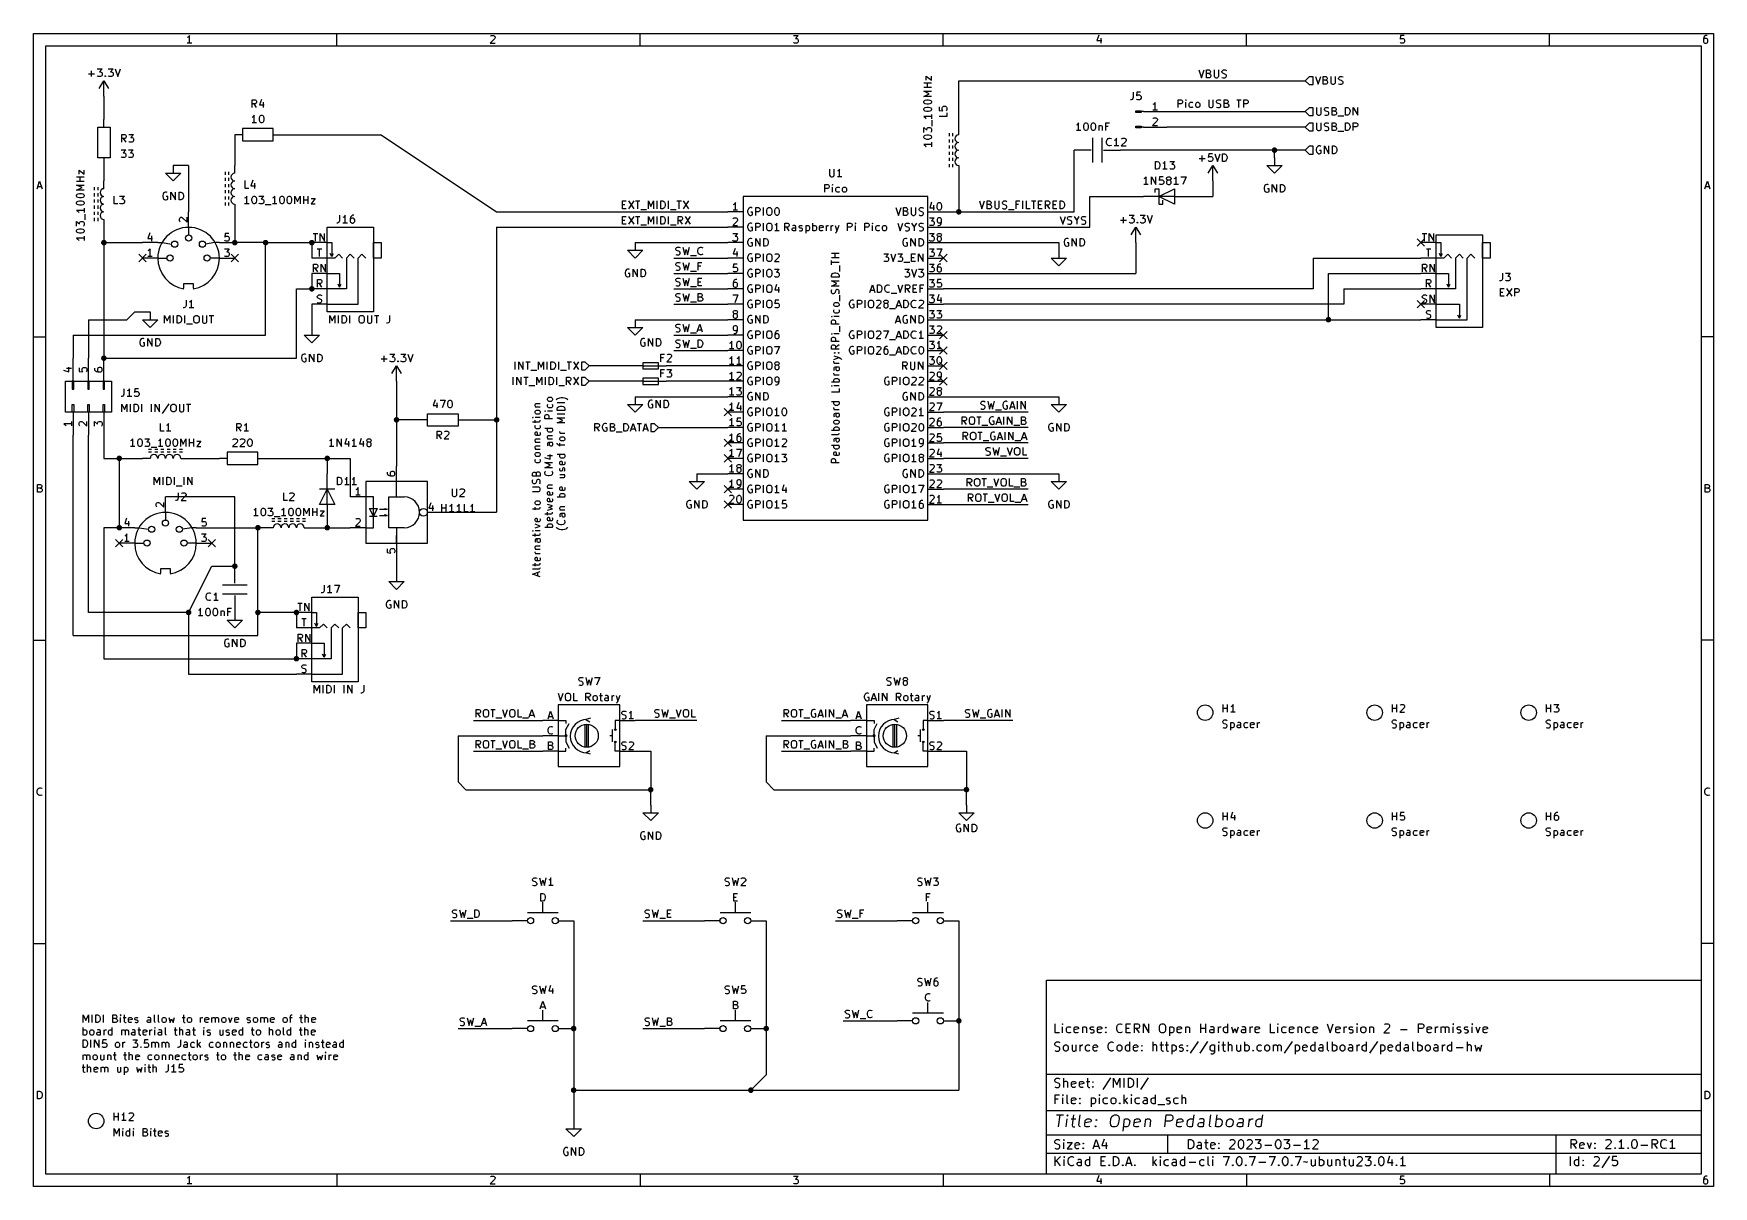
# Model space of a CAD drawing. Extents: x 0.4 to 11.3, y -7.9 to -0.4.
import ezdxf

# ---------------------------------------------------------------- set-up
doc = ezdxf.new("R2010")
doc.units = 0
doc.header["$MEASUREMENT"] = 0
for name, color, linetype in [('BLUE2', 5, 'CONTINUOUS'), ('BLUE3', 171, 'CONTINUOUS'), ('BROWN2', 54, 'CONTINUOUS'), ('CYAN2', 4, 'CONTINUOUS'), ('GRAY1', 251, 'CONTINUOUS'), ('GREEN3', 91, 'CONTINUOUS'), ('LYELLOW', 51, 'CONTINUOUS'), ('MAGENTA2', 6, 'CONTINUOUS'), ('RED2', 1, 'CONTINUOUS'), ('RED3', 11, 'CONTINUOUS')]:
    doc.layers.add(name, color=color, linetype=linetype)

msp = doc.modelspace()

# ---------------------------------------------------------------- linework, layer by layer
at = {"layer": 'BLUE2', "linetype": 'CONTINUOUS'}
for p, q in [((9.376, -1.726), (9.424, -1.774)), ((9.424, -1.726), (9.376, -1.774)), ((1.076, -1.826), (1.124, -1.874)), ((1.124, -1.826), (1.076, -1.874)), ((1.676, -1.826), (1.724, -1.874)), ((1.724, -1.826), (1.676, -1.874)), ((6.276, -1.826), (6.324, -1.874)), ((6.324, -1.826), (6.276, -1.874)), ((9.376, -2.126), (9.424, -2.174)), ((9.424, -2.126), (9.376, -2.174)), ((6.276, -2.326), (6.324, -2.374)), ((6.324, -2.326), (6.276, -2.374)), ((6.276, -2.426), (6.324, -2.474)), ((6.324, -2.426), (6.276, -2.474)), ((6.276, -2.526), (6.324, -2.574)), ((6.324, -2.526), (6.276, -2.574)), ((6.276, -2.626), (6.324, -2.674)), ((6.324, -2.626), (6.276, -2.674)), ((4.876, -2.826), (4.924, -2.874)), ((4.924, -2.826), (4.876, -2.874)), ((4.876, -3.026), (4.924, -3.074)), ((4.924, -3.026), (4.876, -3.074)), ((4.876, -3.126), (4.924, -3.174)), ((4.924, -3.126), (4.876, -3.174)), ((4.876, -3.326), (4.924, -3.374)), ((4.924, -3.326), (4.876, -3.374)), ((4.876, -3.426), (4.924, -3.474)), ((4.924, -3.426), (4.876, -3.474)), ((0.926, -3.676), (0.974, -3.724)), ((0.974, -3.676), (0.926, -3.724)), ((1.526, -3.676), (1.574, -3.724)), ((1.574, -3.676), (1.526, -3.724))]:
    msp.add_line(p, q, dxfattribs=at)
at = {"layer": 'BLUE3', "linetype": 'CONTINUOUS'}
for p, q in [((3.64922, -2.80141), (3.6516, -2.79665)), ((3.64922, -2.80855), (3.64922, -2.80141)), ((3.6516, -2.81331), (3.64922, -2.80855)), ((3.64922, -2.81569), (3.68255, -2.81569)), ((3.6516, -2.79665), (3.65636, -2.79426)), ((3.65398, -2.81569), (3.6516, -2.81331)), ((3.65636, -2.79426), (3.68255, -2.79426)), ((3.72972, -2.76331), (3.7321, -2.75855)), ((3.72972, -2.77045), (3.72972, -2.76331)), ((3.7321, -2.77522), (3.72972, -2.77045)), ((3.72972, -2.80379), (3.7321, -2.79903)), ((3.72972, -2.81331), (3.72972, -2.80379)), ((3.7321, -2.81807), (3.72972, -2.81331)), ((3.7321, -2.75855), (3.73448, -2.75617)), ((3.73448, -2.7776), (3.7321, -2.77522)), ((3.73448, -2.82046), (3.7321, -2.81807)), ((3.73448, -2.75617), (3.73924, -2.75379)), ((3.73924, -2.77998), (3.73448, -2.7776)), ((3.73924, -2.82283), (3.73448, -2.82046)), ((3.73924, -2.75379), (3.75353, -2.75379)), ((3.75353, -2.77998), (3.73924, -2.77998)), ((3.75353, -2.82283), (3.73924, -2.82283)), ((3.75353, -2.75379), (3.75829, -2.75617)), ((3.75829, -2.7776), (3.75353, -2.77998)), ((3.75829, -2.82046), (3.75353, -2.82283)), ((3.75829, -2.75617), (3.76067, -2.75855)), ((3.76067, -2.77522), (3.75829, -2.7776)), ((3.76067, -2.81807), (3.75829, -2.82046)), ((3.76067, -2.75855), (3.76305, -2.76331)), ((3.76305, -2.77045), (3.76067, -2.77522)), ((3.76067, -2.79903), (3.76305, -2.80379)), ((3.76305, -2.81331), (3.76067, -2.81807)), ((3.76305, -2.76331), (3.76305, -2.77045)), ((3.76305, -2.80379), (3.76305, -2.81331)), ((3.78879, -2.76807), (3.78641, -2.77046)), ((3.79593, -2.76331), (3.78879, -2.76807)), ((3.84355, -2.78951), (3.79355, -2.78951)), ((3.79355, -2.8276), (3.79593, -2.82046)), ((3.79355, -2.83951), (3.79355, -2.8276)), ((3.8007, -2.76093), (3.79593, -2.76331)), ((3.79593, -2.82046), (3.8007, -2.8157)), ((3.80784, -2.75855), (3.8007, -2.76093)), ((3.8007, -2.8157), (3.80546, -2.81331)), ((3.80546, -2.81331), (3.81498, -2.81094)), ((3.81974, -2.75617), (3.80784, -2.75855)), ((3.81498, -2.81094), (3.82212, -2.81094)), ((3.82927, -2.75617), (3.81974, -2.75617)), ((3.82212, -2.81094), (3.83165, -2.81331)), ((3.84117, -2.75855), (3.82927, -2.75617)), ((3.83165, -2.81331), (3.83641, -2.8157)), ((3.83641, -2.8157), (3.84117, -2.82046)), ((3.84831, -2.76093), (3.84117, -2.75855)), ((3.84117, -2.82046), (3.84355, -2.8276)), ((3.84355, -2.8276), (3.84355, -2.83951)), ((3.85307, -2.76331), (3.84831, -2.76093)), ((3.86022, -2.76807), (3.85307, -2.76331)), ((3.8626, -2.77046), (3.86022, -2.76807)), ((3.63493, -2.88236), (3.63255, -2.88474)), ((3.63255, -2.88474), (3.63493, -2.88712)), ((3.63255, -2.88474), (3.63731, -2.88474)), ((3.63255, -2.91331), (3.67541, -2.91331)), ((3.63731, -2.88474), (3.63493, -2.88236)), ((3.63493, -2.88712), (3.63731, -2.88474)), ((3.64922, -2.84664), (3.6516, -2.84188)), ((3.64922, -2.85378), (3.64922, -2.84664)), ((3.6516, -2.85855), (3.64922, -2.85378)), ((3.68255, -2.88474), (3.64922, -2.88474)), ((3.64922, -2.92045), (3.64922, -2.90141)), ((3.64922, -2.9395), (3.6516, -2.93474)), ((3.64922, -2.94902), (3.64922, -2.9395)), ((3.6516, -2.84188), (3.65398, -2.8395)), ((3.65398, -2.86093), (3.6516, -2.85855)), ((3.65398, -2.8395), (3.65874, -2.83712)), ((3.65874, -2.86331), (3.65398, -2.86093)), ((3.65874, -2.83712), (3.67303, -2.83712)), ((3.67303, -2.86331), (3.65874, -2.86331)), ((3.67303, -2.83712), (3.67779, -2.8395)), ((3.67779, -2.86093), (3.67303, -2.86331)), ((3.67541, -2.91331), (3.68017, -2.91093)), ((3.67779, -2.8395), (3.68017, -2.84188)), ((3.68017, -2.85855), (3.67779, -2.86093)), ((3.68017, -2.84188), (3.68255, -2.84664)), ((3.68255, -2.85378), (3.68017, -2.85855)), ((3.68017, -2.91093), (3.68255, -2.90617)), ((3.68017, -2.93474), (3.68255, -2.9395)), ((3.68255, -2.84664), (3.68255, -2.85378)), ((3.68255, -2.90617), (3.68255, -2.90141)), ((3.68255, -2.9395), (3.68255, -2.94902)), ((3.71543, -2.84189), (3.71305, -2.84427)), ((3.71305, -2.84427), (3.71543, -2.84665)), ((3.71305, -2.84427), (3.71781, -2.84427)), ((3.71305, -2.87522), (3.71543, -2.87046)), ((3.71305, -2.89427), (3.71305, -2.87522)), ((3.76305, -2.89427), (3.71305, -2.89427)), ((3.71781, -2.84427), (3.71543, -2.84189)), ((3.71543, -2.84665), (3.71781, -2.84427)), ((3.71543, -2.87046), (3.71781, -2.86807)), ((3.71781, -2.86807), (3.72257, -2.8657)), ((3.72257, -2.8657), (3.72972, -2.8657)), ((3.76305, -2.84427), (3.72972, -2.84427)), ((3.72972, -2.8657), (3.73448, -2.86807)), ((3.73448, -2.86807), (3.73686, -2.87046)), ((3.73686, -2.87046), (3.73924, -2.87522)), ((3.73924, -2.87522), (3.73924, -2.89427)), ((3.84355, -2.83951), (3.79355, -2.83951)), ((3.84355, -2.86332), (3.79355, -2.86332)), ((3.82927, -2.90379), (3.79355, -2.88713)), ((3.79355, -2.88713), (3.84355, -2.88713)), ((3.79355, -2.92046), (3.82927, -2.90379)), ((3.84355, -2.92046), (3.79355, -2.92046)), ((3.6516, -2.95379), (3.64922, -2.94902)), ((3.64922, -2.98474), (3.6516, -2.97998)), ((3.64922, -2.99426), (3.64922, -2.98474)), ((3.6516, -2.99903), (3.64922, -2.99426)), ((3.64922, -3.02998), (3.6516, -3.02522)), ((3.64922, -3.03712), (3.64922, -3.02998)), ((3.6516, -3.04188), (3.64922, -3.03712)), ((3.64922, -3.04426), (3.68255, -3.04426)), ((3.65398, -2.95617), (3.6516, -2.95379)), ((3.6516, -2.97998), (3.65636, -2.9776)), ((3.65636, -3.00141), (3.6516, -2.99903)), ((3.6516, -3.02522), (3.65636, -3.02283)), ((3.65398, -3.04426), (3.6516, -3.04188)), ((3.65874, -2.95855), (3.65398, -2.95617)), ((3.65636, -2.9776), (3.66112, -2.9776)), ((3.67541, -3.00141), (3.65636, -3.00141)), ((3.65636, -3.02283), (3.68255, -3.02283)), ((3.67303, -2.95855), (3.65874, -2.95855)), ((3.66112, -2.9776), (3.66589, -3.00141)), ((3.67779, -2.95617), (3.67303, -2.95855)), ((3.68017, -2.99903), (3.67541, -3.00141)), ((3.68017, -2.95379), (3.67779, -2.95617)), ((3.68255, -2.94902), (3.68017, -2.95379)), ((3.68017, -2.97998), (3.68255, -2.98474)), ((3.68255, -2.99426), (3.68017, -2.99903)), ((3.68255, -2.98474), (3.68255, -2.99426)), ((3.76305, -2.95617), (3.71305, -2.95617)), ((3.72972, -2.96093), (3.7321, -2.95617)), ((3.72972, -2.97045), (3.72972, -2.96093)), ((3.7321, -2.97522), (3.72972, -2.97045)), ((3.72972, -3.00855), (3.7321, -3.00379)), ((3.72972, -3.01569), (3.72972, -3.00855)), ((3.7321, -3.02045), (3.72972, -3.01569)), ((3.72972, -3.02283), (3.76305, -3.02283)), ((3.7321, -3.04902), (3.72972, -3.05378)), ((3.73448, -2.9776), (3.7321, -2.97522)), ((3.7321, -3.00379), (3.73686, -3.00141)), ((3.73448, -3.02283), (3.7321, -3.02045)), ((3.73686, -3.04664), (3.7321, -3.04902)), ((3.73924, -2.97998), (3.73448, -2.9776)), ((3.73686, -3.00141), (3.76305, -3.00141)), ((3.76305, -3.04664), (3.73686, -3.04664)), ((3.75353, -2.97998), (3.73924, -2.97998)), ((3.744, -3.0514), (3.74162, -3.04664)), ((3.744, -3.06331), (3.744, -3.0514)), ((3.75829, -2.9776), (3.75353, -2.97998)), ((3.76067, -2.97522), (3.75829, -2.9776)), ((3.76067, -2.95617), (3.76305, -2.96093)), ((3.76305, -2.97045), (3.76067, -2.97522)), ((3.76067, -3.04664), (3.76305, -3.0514)), ((3.76305, -2.96093), (3.76305, -2.97045)), ((3.76305, -3.0514), (3.76305, -3.06331)), ((3.79355, -3.05617), (3.79355, -3.05141)), ((3.81022, -2.97998), (3.81022, -2.97522)), ((3.8126, -2.98474), (3.81022, -2.97998)), ((3.84355, -2.98951), (3.81022, -2.98951)), ((3.81022, -3.02046), (3.8126, -3.0157)), ((3.81022, -3.0276), (3.81022, -3.02046)), ((3.8126, -3.03236), (3.81022, -3.0276)), ((3.81022, -3.07046), (3.81022, -3.05141)), ((3.81498, -2.98713), (3.8126, -2.98474)), ((3.8126, -3.0157), (3.81498, -3.01331)), ((3.81498, -3.03474), (3.8126, -3.03236)), ((3.81974, -2.98951), (3.81498, -2.98713)), ((3.81498, -3.01331), (3.81974, -3.01093)), ((3.81974, -3.03712), (3.81498, -3.03474)), ((3.81974, -3.01093), (3.83403, -3.01093)), ((3.83403, -3.03712), (3.81974, -3.03712)), ((3.83403, -3.01093), (3.83879, -3.01331)), ((3.83879, -3.03474), (3.83403, -3.03712)), ((3.83879, -3.01331), (3.84117, -3.0157)), ((3.84117, -3.03236), (3.83879, -3.03474)), ((3.84117, -3.0157), (3.84355, -3.02046)), ((3.84355, -3.0276), (3.84117, -3.03236)), ((3.84355, -3.02046), (3.84355, -3.0276)), ((3.64922, -3.07521), (3.6516, -3.07045)), ((3.64922, -3.08235), (3.64922, -3.07521)), ((3.6516, -3.08712), (3.64922, -3.08235)), ((3.64922, -3.0895), (3.68255, -3.0895)), ((3.64922, -3.12045), (3.6516, -3.11569)), ((3.64922, -3.12759), (3.64922, -3.12045)), ((3.6516, -3.13235), (3.64922, -3.12759)), ((3.64922, -3.16093), (3.6516, -3.15617)), ((3.64922, -3.17045), (3.64922, -3.16093)), ((3.6516, -3.07045), (3.65636, -3.06807)), ((3.65398, -3.0895), (3.6516, -3.08712)), ((3.6516, -3.11569), (3.65398, -3.11331)), ((3.65398, -3.13474), (3.6516, -3.13235)), ((3.65398, -3.11331), (3.65874, -3.11093)), ((3.65874, -3.13711), (3.65398, -3.13474)), ((3.65636, -3.06807), (3.68255, -3.06807)), ((3.65874, -3.11093), (3.67303, -3.11093)), ((3.67303, -3.13711), (3.65874, -3.13711)), ((3.67303, -3.11093), (3.67779, -3.11331)), ((3.67779, -3.13474), (3.67303, -3.13711)), ((3.67779, -3.11331), (3.68017, -3.11569)), ((3.68017, -3.13235), (3.67779, -3.13474)), ((3.68017, -3.11569), (3.68255, -3.12045)), ((3.68255, -3.12759), (3.68017, -3.13235)), ((3.68017, -3.15617), (3.68255, -3.16093)), ((3.68255, -3.12045), (3.68255, -3.12759)), ((3.68255, -3.16093), (3.68255, -3.17045)), ((3.71067, -3.14426), (3.74639, -3.15616)), ((3.72972, -3.05378), (3.72972, -3.06331)), ((3.72972, -3.06331), (3.7321, -3.06807)), ((3.72972, -3.13235), (3.76305, -3.13235)), ((3.74639, -3.06807), (3.744, -3.06331)), ((3.75115, -3.07045), (3.74639, -3.06807)), ((3.74639, -3.15616), (3.74639, -3.12521)), ((3.75591, -3.07045), (3.75115, -3.07045)), ((3.76067, -3.06807), (3.75591, -3.07045)), ((3.76305, -3.06331), (3.76067, -3.06807)), ((3.79593, -3.06093), (3.79355, -3.05617)), ((3.84355, -3.12522), (3.79355, -3.12522)), ((3.8007, -3.06331), (3.79593, -3.06093)), ((3.84355, -3.06331), (3.8007, -3.06331)), ((3.81022, -3.12998), (3.8126, -3.12522)), ((3.81022, -3.1395), (3.81022, -3.12998)), ((3.8126, -3.14426), (3.81022, -3.1395)), ((3.81498, -3.14665), (3.8126, -3.14426)), ((3.81974, -3.14902), (3.81498, -3.14665)), ((3.83403, -3.14902), (3.81974, -3.14902)), ((3.83879, -3.14665), (3.83403, -3.14902)), ((3.84117, -3.14426), (3.83879, -3.14665)), ((3.84117, -3.12522), (3.84355, -3.12998)), ((3.84355, -3.1395), (3.84117, -3.14426)), ((3.84355, -3.12998), (3.84355, -3.1395)), ((3.63255, -3.24902), (3.63493, -3.24426)), ((3.63255, -3.26569), (3.63255, -3.24902)), ((3.68255, -3.26569), (3.63255, -3.26569)), ((3.63493, -3.24426), (3.63731, -3.24188)), ((3.63731, -3.24188), (3.64207, -3.2395)), ((3.64207, -3.2395), (3.64684, -3.2395)), ((3.64684, -3.2395), (3.6516, -3.24188)), ((3.6516, -3.17521), (3.64922, -3.17045)), ((3.65398, -3.17759), (3.6516, -3.17521)), ((3.6516, -3.24188), (3.65398, -3.24426)), ((3.65874, -3.17997), (3.65398, -3.17759)), ((3.65398, -3.24426), (3.65636, -3.24902)), ((3.65636, -3.24902), (3.65874, -3.24188)), ((3.65636, -3.24902), (3.65636, -3.26569)), ((3.67303, -3.17997), (3.65874, -3.17997)), ((3.65874, -3.24188), (3.66112, -3.2395)), ((3.66112, -3.2395), (3.66589, -3.23712)), ((3.66589, -3.23712), (3.67303, -3.23712)), ((3.67779, -3.17759), (3.67303, -3.17997)), ((3.67303, -3.23712), (3.67779, -3.2395)), ((3.68017, -3.17521), (3.67779, -3.17759)), ((3.67779, -3.2395), (3.68017, -3.24188)), ((3.68255, -3.17045), (3.68017, -3.17521)), ((3.68017, -3.24188), (3.68255, -3.24664)), ((3.68255, -3.24664), (3.68255, -3.26569)), ((3.74877, -3.19426), (3.71305, -3.17759)), ((3.71305, -3.17759), (3.76305, -3.17759)), ((3.71305, -3.21093), (3.74877, -3.19426)), ((3.76305, -3.21093), (3.71305, -3.21093)), ((3.71305, -3.24188), (3.71543, -3.23473)), ((3.71305, -3.24664), (3.71305, -3.24188)), ((3.71543, -3.25378), (3.71305, -3.24664)), ((3.71543, -3.23473), (3.71781, -3.23235)), ((3.7202, -3.25854), (3.71543, -3.25378)), ((3.72496, -3.26093), (3.7202, -3.25854)), ((3.73448, -3.2633), (3.72496, -3.26093)), ((3.74162, -3.2633), (3.73448, -3.2633)), ((3.75115, -3.26093), (3.74162, -3.2633)), ((3.75591, -3.25854), (3.75115, -3.26093)), ((3.76067, -3.25378), (3.75591, -3.25854)), ((3.75829, -3.23235), (3.76067, -3.23473)), ((3.76067, -3.23473), (3.76305, -3.24188)), ((3.76305, -3.24664), (3.76067, -3.25378)), ((3.76305, -3.24188), (3.76305, -3.24664)), ((3.81022, -3.17522), (3.8126, -3.17046)), ((3.81022, -3.18474), (3.81022, -3.17522)), ((3.8126, -3.1895), (3.81022, -3.18474)), ((3.81022, -3.21807), (3.8126, -3.21331)), ((3.81022, -3.22522), (3.81022, -3.21807)), ((3.8126, -3.22998), (3.81022, -3.22522)), ((3.81022, -3.25379), (3.84355, -3.25379)), ((3.8126, -3.17046), (3.81736, -3.16807)), ((3.81736, -3.19188), (3.8126, -3.1895)), ((3.81736, -3.23236), (3.8126, -3.22998)), ((3.81736, -3.16807), (3.82212, -3.16807)), ((3.83641, -3.19188), (3.81736, -3.19188)), ((3.81974, -3.23236), (3.81736, -3.23236)), ((3.8245, -3.22998), (3.81974, -3.23236)), ((3.82212, -3.16807), (3.82689, -3.19188)), ((3.82689, -3.22522), (3.8245, -3.22998)), ((3.82927, -3.21331), (3.82689, -3.21807)), ((3.82689, -3.21807), (3.82689, -3.22522)), ((3.83403, -3.21093), (3.82927, -3.21331)), ((3.83641, -3.21093), (3.83403, -3.21093)), ((3.84117, -3.1895), (3.83641, -3.19188)), ((3.84117, -3.21331), (3.83641, -3.21093)), ((3.84117, -3.25617), (3.83879, -3.25379)), ((3.84117, -3.17046), (3.84355, -3.17522)), ((3.84355, -3.18474), (3.84117, -3.1895)), ((3.84355, -3.21807), (3.84117, -3.21331)), ((3.84117, -3.23236), (3.84355, -3.2276)), ((3.84355, -3.26093), (3.84117, -3.25617)), ((3.84117, -3.27283), (3.84355, -3.26807)), ((3.84355, -3.17522), (3.84355, -3.18474)), ((3.84355, -3.2276), (3.84355, -3.21807)), ((3.84355, -3.26807), (3.84355, -3.26093)), ((3.63255, -3.29426), (3.63493, -3.28711)), ((3.63255, -3.30616), (3.63255, -3.29426)), ((3.63493, -3.31093), (3.63255, -3.30616)), ((3.67303, -3.33712), (3.63255, -3.33712)), ((3.63255, -3.36569), (3.67303, -3.36569)), ((3.63731, -3.31331), (3.63493, -3.31093)), ((3.64207, -3.31569), (3.63731, -3.31331)), ((3.64684, -3.31569), (3.64207, -3.31569)), ((3.6516, -3.31331), (3.64684, -3.31569)), ((3.65398, -3.31093), (3.6516, -3.31331)), ((3.65636, -3.30616), (3.65398, -3.31093)), ((3.65874, -3.29664), (3.65636, -3.30616)), ((3.66112, -3.29188), (3.65874, -3.29664)), ((3.6635, -3.2895), (3.66112, -3.29188)), ((3.66827, -3.28711), (3.6635, -3.2895)), ((3.67303, -3.28711), (3.66827, -3.28711)), ((3.67779, -3.2895), (3.67303, -3.28711)), ((3.67779, -3.3395), (3.67303, -3.33712)), ((3.67303, -3.36569), (3.67779, -3.36331)), ((3.68017, -3.29188), (3.67779, -3.2895)), ((3.68017, -3.34188), (3.67779, -3.3395)), ((3.67779, -3.36331), (3.68017, -3.36093)), ((3.68255, -3.29664), (3.68017, -3.29188)), ((3.68017, -3.31569), (3.68255, -3.30854)), ((3.68255, -3.34664), (3.68017, -3.34188)), ((3.68017, -3.36093), (3.68255, -3.35617)), ((3.68255, -3.30854), (3.68255, -3.29664)), ((3.68255, -3.35617), (3.68255, -3.34664)), ((3.72972, -3.32997), (3.7321, -3.32521)), ((3.72972, -3.33711), (3.72972, -3.32997)), ((3.7321, -3.34187), (3.72972, -3.33711)), ((3.72972, -3.34426), (3.76305, -3.34426)), ((3.72972, -3.37283), (3.7321, -3.36807)), ((3.72972, -3.38235), (3.72972, -3.37283)), ((3.7321, -3.32521), (3.73686, -3.32283)), ((3.73448, -3.34426), (3.7321, -3.34187)), ((3.7321, -3.36807), (3.73686, -3.36569)), ((3.73686, -3.32283), (3.76305, -3.32283)), ((3.73686, -3.36569), (3.74162, -3.36569)), ((3.74162, -3.36569), (3.74639, -3.38949)), ((3.76067, -3.36807), (3.76305, -3.37283)), ((3.76305, -3.37283), (3.76305, -3.38235)), ((3.81022, -3.27522), (3.83641, -3.27522)), ((3.81022, -3.34188), (3.8126, -3.33712)), ((3.81022, -3.35141), (3.81022, -3.34188)), ((3.8126, -3.35617), (3.81022, -3.35141)), ((3.8126, -3.33712), (3.81736, -3.33474)), ((3.81736, -3.35855), (3.8126, -3.35617)), ((3.8126, -3.38236), (3.81498, -3.37998)), ((3.81498, -3.37998), (3.81974, -3.37759)), ((3.81736, -3.33474), (3.82212, -3.33474)), ((3.83641, -3.35855), (3.81736, -3.35855)), ((3.81974, -3.37759), (3.83403, -3.37759)), ((3.82212, -3.33474), (3.82689, -3.35855)), ((3.83403, -3.37759), (3.83879, -3.37998)), ((3.83641, -3.27522), (3.84117, -3.27283)), ((3.84117, -3.35617), (3.83641, -3.35855)), ((3.83879, -3.37998), (3.84117, -3.38236)), ((3.84117, -3.33712), (3.84355, -3.34188)), ((3.84355, -3.35141), (3.84117, -3.35617)), ((3.84355, -3.34188), (3.84355, -3.35141)), ((3.63255, -3.47759), (3.67541, -3.47759)), ((3.64922, -3.43473), (3.6516, -3.42997)), ((3.64922, -3.44187), (3.64922, -3.43473)), ((3.6516, -3.44664), (3.64922, -3.44187)), ((3.64922, -3.48473), (3.64922, -3.46569)), ((3.6516, -3.42997), (3.65398, -3.42759)), ((3.65398, -3.44902), (3.6516, -3.44664)), ((3.65398, -3.42759), (3.65874, -3.42521)), ((3.65874, -3.4514), (3.65398, -3.44902)), ((3.65874, -3.42521), (3.67303, -3.42521)), ((3.67303, -3.4514), (3.65874, -3.4514)), ((3.67303, -3.42521), (3.67779, -3.42759)), ((3.67779, -3.44902), (3.67303, -3.4514)), ((3.67541, -3.47759), (3.68017, -3.47521)), ((3.67779, -3.42759), (3.68017, -3.42997)), ((3.68017, -3.44664), (3.67779, -3.44902)), ((3.68017, -3.42997), (3.68255, -3.43473)), ((3.68255, -3.44187), (3.68017, -3.44664)), ((3.68017, -3.47521), (3.68255, -3.47044)), ((3.68255, -3.43473), (3.68255, -3.44187)), ((3.68255, -3.47044), (3.68255, -3.46569)), ((3.7321, -3.38711), (3.72972, -3.38235)), ((3.72972, -3.41569), (3.7321, -3.41093)), ((3.72972, -3.42521), (3.72972, -3.41569)), ((3.7321, -3.42997), (3.72972, -3.42521)), ((3.76305, -3.45854), (3.72972, -3.44902)), ((3.72972, -3.48711), (3.76305, -3.47759)), ((3.73686, -3.38949), (3.7321, -3.38711)), ((3.7321, -3.41093), (3.73686, -3.40854)), ((3.73686, -3.43235), (3.7321, -3.42997)), ((3.75591, -3.38949), (3.73686, -3.38949)), ((3.73686, -3.40854), (3.74162, -3.40854)), ((3.75591, -3.43235), (3.73686, -3.43235)), ((3.73924, -3.46807), (3.76305, -3.45854)), ((3.76305, -3.47759), (3.73924, -3.46807)), ((3.74162, -3.40854), (3.74639, -3.43235)), ((3.76067, -3.38711), (3.75591, -3.38949)), ((3.76067, -3.42997), (3.75591, -3.43235)), ((3.76305, -3.38235), (3.76067, -3.38711)), ((3.76067, -3.41093), (3.76305, -3.41569)), ((3.76305, -3.42521), (3.76067, -3.42997)), ((3.76305, -3.41569), (3.76305, -3.42521)), ((3.84355, -3.40141), (3.79355, -3.40141)), ((3.81022, -3.38712), (3.8126, -3.38236)), ((3.81022, -3.39664), (3.81022, -3.38712)), ((3.8126, -3.40141), (3.81022, -3.39664)), ((3.81022, -3.47045), (3.8126, -3.46569)), ((3.81022, -3.47759), (3.81022, -3.47045)), ((3.8126, -3.48235), (3.81022, -3.47759)), ((3.81022, -3.48474), (3.84355, -3.48474)), ((3.8126, -3.46569), (3.81736, -3.46331)), ((3.81498, -3.48474), (3.8126, -3.48235)), ((3.81736, -3.46331), (3.84355, -3.46331)), ((3.84117, -3.38236), (3.84355, -3.38712)), ((3.84355, -3.39664), (3.84117, -3.40141)), ((3.84355, -3.38712), (3.84355, -3.39664)), ((3.64922, -3.54426), (3.6516, -3.5395)), ((3.64922, -3.55378), (3.64922, -3.54426)), ((3.6516, -3.55854), (3.64922, -3.55378)), ((3.68255, -3.58949), (3.64922, -3.57759)), ((3.64922, -3.6014), (3.68255, -3.58949)), ((3.6516, -3.5395), (3.65636, -3.53711)), ((3.65636, -3.56092), (3.6516, -3.55854)), ((3.65636, -3.53711), (3.66112, -3.53711)), ((3.67541, -3.56092), (3.65636, -3.56092)), ((3.66112, -3.53711), (3.66589, -3.56092)), ((3.68017, -3.55854), (3.67541, -3.56092)), ((3.68017, -3.5395), (3.68255, -3.54426)), ((3.68255, -3.55378), (3.68017, -3.55854)), ((3.68255, -3.54426), (3.68255, -3.55378)), ((3.71305, -3.51093), (3.75591, -3.51093)), ((3.72972, -3.51807), (3.72972, -3.49902)), ((3.72972, -3.5395), (3.7321, -3.53474)), ((3.72972, -3.54902), (3.72972, -3.5395)), ((3.7321, -3.55378), (3.72972, -3.54902)), ((3.72972, -3.58473), (3.7321, -3.57997)), ((3.72972, -3.59426), (3.72972, -3.58473)), ((3.7321, -3.59902), (3.72972, -3.59426)), ((3.7321, -3.53474), (3.73686, -3.53235)), ((3.73686, -3.55616), (3.7321, -3.55378)), ((3.7321, -3.57997), (3.73448, -3.57759)), ((3.73448, -3.57759), (3.73924, -3.57521)), ((3.73686, -3.53235), (3.74162, -3.53235)), ((3.75591, -3.55616), (3.73686, -3.55616)), ((3.73924, -3.57521), (3.75353, -3.57521)), ((3.74162, -3.53235), (3.74639, -3.55616)), ((3.75353, -3.57521), (3.75829, -3.57759)), ((3.75591, -3.51093), (3.76067, -3.50854)), ((3.76067, -3.55378), (3.75591, -3.55616)), ((3.75829, -3.57759), (3.76067, -3.57997)), ((3.76067, -3.50854), (3.76305, -3.50378)), ((3.76067, -3.53474), (3.76305, -3.5395)), ((3.76305, -3.54902), (3.76067, -3.55378)), ((3.76067, -3.57997), (3.76305, -3.58473)), ((3.76305, -3.59426), (3.76067, -3.59902)), ((3.76305, -3.50378), (3.76305, -3.49902)), ((3.76305, -3.5395), (3.76305, -3.54902)), ((3.76305, -3.58473), (3.76305, -3.59426)), ((3.79355, -3.56093), (3.79593, -3.55378)), ((3.79355, -3.56569), (3.79355, -3.56093)), ((3.79593, -3.57283), (3.79355, -3.56569)), ((3.79593, -3.55378), (3.79831, -3.5514)), ((3.8007, -3.57759), (3.79593, -3.57283)), ((3.80546, -3.57997), (3.8007, -3.57759)), ((3.81498, -3.58235), (3.80546, -3.57997)), ((3.8126, -3.51093), (3.81022, -3.51569)), ((3.81022, -3.51569), (3.81022, -3.52521)), ((3.81022, -3.52521), (3.8126, -3.52997)), ((3.81736, -3.50854), (3.8126, -3.51093)), ((3.82212, -3.58235), (3.81498, -3.58235)), ((3.84355, -3.50854), (3.81736, -3.50854)), ((3.8245, -3.5133), (3.82212, -3.50854)), ((3.83165, -3.57997), (3.82212, -3.58235)), ((3.8245, -3.52521), (3.8245, -3.5133)), ((3.82689, -3.52997), (3.8245, -3.52521)), ((3.83165, -3.53235), (3.82689, -3.52997)), ((3.83641, -3.53235), (3.83165, -3.53235)), ((3.83641, -3.57759), (3.83165, -3.57997)), ((3.84117, -3.52997), (3.83641, -3.53235)), ((3.84117, -3.57283), (3.83641, -3.57759)), ((3.83879, -3.5514), (3.84117, -3.55378)), ((3.84117, -3.50854), (3.84355, -3.5133)), ((3.84355, -3.52521), (3.84117, -3.52997)), ((3.84117, -3.55378), (3.84355, -3.56093)), ((3.84355, -3.56569), (3.84117, -3.57283)), ((3.84355, -3.5133), (3.84355, -3.52521)), ((3.84355, -3.56093), (3.84355, -3.56569)), ((3.63493, -3.61807), (3.63255, -3.62045)), ((3.63255, -3.62045), (3.63493, -3.62283)), ((3.63255, -3.62045), (3.63731, -3.62045)), ((3.63255, -3.64902), (3.67541, -3.64902)), ((3.63731, -3.62045), (3.63493, -3.61807)), ((3.63493, -3.62283), (3.63731, -3.62045)), ((3.68255, -3.62045), (3.64922, -3.62045)), ((3.64922, -3.65616), (3.64922, -3.63711)), ((3.6516, -3.67521), (3.64922, -3.67997)), ((3.64922, -3.67997), (3.64922, -3.68949)), ((3.64922, -3.68949), (3.6516, -3.69426)), ((3.65636, -3.67283), (3.6516, -3.67521)), ((3.68255, -3.67283), (3.65636, -3.67283)), ((3.6635, -3.67759), (3.66112, -3.67283)), ((3.6635, -3.68949), (3.6635, -3.67759)), ((3.66589, -3.69426), (3.6635, -3.68949)), ((3.67065, -3.69663), (3.66589, -3.69426)), ((3.67541, -3.69663), (3.67065, -3.69663)), ((3.67541, -3.64902), (3.68017, -3.64664)), ((3.68017, -3.69426), (3.67541, -3.69663)), ((3.68017, -3.64664), (3.68255, -3.64187)), ((3.68017, -3.67283), (3.68255, -3.67759)), ((3.68255, -3.68949), (3.68017, -3.69426)), ((3.68255, -3.64187), (3.68255, -3.63711)), ((3.68255, -3.67759), (3.68255, -3.68949)), ((3.76305, -3.59902), (3.71305, -3.59902)), ((3.78879, -3.6014), (3.78641, -3.59902)), ((3.79593, -3.60616), (3.78879, -3.6014)), ((3.8007, -3.60854), (3.79593, -3.60616)), ((3.80784, -3.61093), (3.8007, -3.60854)), ((3.81974, -3.61331), (3.80784, -3.61093)), ((3.82927, -3.61331), (3.81974, -3.61331)), ((3.84117, -3.61093), (3.82927, -3.61331)), ((3.84831, -3.60854), (3.84117, -3.61093)), ((3.85307, -3.60616), (3.84831, -3.60854)), ((3.86022, -3.6014), (3.85307, -3.60616)), ((3.8626, -3.59902), (3.86022, -3.6014)), ((3.64922, -3.7252), (3.6516, -3.72044)), ((3.64922, -3.73235), (3.64922, -3.7252)), ((3.6516, -3.73711), (3.64922, -3.73235)), ((3.64922, -3.73949), (3.68255, -3.73949)), ((3.64922, -3.76092), (3.64922, -3.75616)), ((3.6516, -3.76568), (3.64922, -3.76092)), ((3.68255, -3.77044), (3.64922, -3.77044)), ((3.64922, -3.79902), (3.6516, -3.79426)), ((3.64922, -3.80854), (3.64922, -3.79902)), ((3.6516, -3.8133), (3.64922, -3.80854)), ((3.6516, -3.72044), (3.65636, -3.71806)), ((3.65398, -3.73949), (3.6516, -3.73711)), ((3.65398, -3.76806), (3.6516, -3.76568)), ((3.6516, -3.79426), (3.65636, -3.79187)), ((3.65636, -3.81568), (3.6516, -3.8133)), ((3.65874, -3.77044), (3.65398, -3.76806)), ((3.65636, -3.71806), (3.68255, -3.71806)), ((3.65636, -3.79187), (3.66112, -3.79187)), ((3.67541, -3.81568), (3.65636, -3.81568)), ((3.66112, -3.79187), (3.66589, -3.81568)), ((3.68017, -3.8133), (3.67541, -3.81568)), ((3.68017, -3.79426), (3.68255, -3.79902)), ((3.68255, -3.80854), (3.68017, -3.8133)), ((3.68255, -3.79902), (3.68255, -3.80854)), ((3.63255, -3.84187), (3.67541, -3.84187)), ((3.67541, -3.86806), (3.63255, -3.86806)), ((3.63255, -3.9014), (3.68255, -3.88473)), ((3.68255, -3.91806), (3.63255, -3.9014)), ((3.64922, -3.84902), (3.64922, -3.82997)), ((3.66827, -3.9133), (3.66827, -3.88949)), ((3.67541, -3.84187), (3.68017, -3.83949)), ((3.68017, -3.86568), (3.67541, -3.86806)), ((3.68017, -3.83949), (3.68255, -3.83473)), ((3.68255, -3.86092), (3.68017, -3.86568)), ((3.68255, -3.83473), (3.68255, -3.82997)), ((0.716012, -6.81171), (0.716012, -6.76171)), ((0.716012, -6.76171), (0.732681, -6.79743)), ((0.716012, -6.89221), (0.716012, -6.84221)), ((0.716012, -6.86126), (0.720776, -6.85888)), ((0.720776, -6.85888), (0.730299, -6.85888)), ((0.730299, -6.85888), (0.735059, -6.86126)), ((0.732681, -6.79743), (0.749346, -6.76171)), ((0.735059, -6.86126), (0.737441, -6.86364)), ((0.737441, -6.86364), (0.739823, -6.8684)), ((0.739823, -6.8684), (0.739823, -6.88269)), ((0.749346, -6.76171), (0.749346, -6.81171)), ((0.75887, -6.8684), (0.761248, -6.86364)), ((0.75887, -6.88269), (0.75887, -6.8684)), ((0.761248, -6.86364), (0.76363, -6.86126)), ((0.76363, -6.86126), (0.768394, -6.85888)), ((0.768394, -6.85888), (0.775535, -6.85888)), ((0.773154, -6.81171), (0.773154, -6.76171)), ((0.775535, -6.85888), (0.780295, -6.86126)), ((0.780295, -6.86126), (0.782677, -6.86364)), ((0.782677, -6.86364), (0.785059, -6.8684)), ((0.785059, -6.8684), (0.785059, -6.88269)), ((0.796965, -6.81171), (0.796965, -6.76171)), ((0.796965, -6.76171), (0.80887, -6.76171)), ((0.80887, -6.81171), (0.796965, -6.81171)), ((0.811248, -6.85888), (0.806484, -6.86126)), ((0.80887, -6.76171), (0.816012, -6.76409)), ((0.816012, -6.80933), (0.80887, -6.81171)), ((0.820772, -6.85888), (0.811248, -6.85888)), ((0.816012, -6.76409), (0.820776, -6.76885)), ((0.820776, -6.80457), (0.816012, -6.80933)), ((0.825531, -6.86126), (0.820772, -6.85888)), ((0.820776, -6.76885), (0.823157, -6.77361)), ((0.823157, -6.7998), (0.820776, -6.80457)), ((0.823157, -6.77361), (0.825535, -6.78314)), ((0.825535, -6.79028), (0.823157, -6.7998)), ((0.827913, -6.86602), (0.825531, -6.86126)), ((0.825535, -6.78314), (0.825535, -6.79028)), ((0.827913, -6.89221), (0.827913, -6.86602)), ((0.846965, -6.81171), (0.846965, -6.76171)), ((0.85172, -6.89221), (0.85172, -6.85888)), ((0.85172, -6.8684), (0.854102, -6.86364)), ((0.854102, -6.86364), (0.856484, -6.86126)), ((0.856484, -6.86126), (0.861244, -6.85888)), ((0.861244, -6.85888), (0.866008, -6.85888)), ((0.880295, -6.8684), (0.882673, -6.86364)), ((0.880295, -6.88269), (0.880295, -6.8684)), ((0.882673, -6.86364), (0.885055, -6.86126)), ((0.885055, -6.86126), (0.889819, -6.85888)), ((0.889819, -6.85888), (0.899343, -6.85888)), ((0.899343, -6.85888), (0.904102, -6.86126)), ((0.904102, -6.89221), (0.904102, -6.84221)), ((0.90887, -6.81171), (0.90887, -6.76171)), ((0.90887, -6.76171), (0.925539, -6.76171)), ((0.925539, -6.78552), (0.90887, -6.78552)), ((0.927917, -6.81171), (0.90887, -6.81171)), ((0.925539, -6.76171), (0.930299, -6.76409)), ((0.930299, -6.78314), (0.925539, -6.78552)), ((0.925539, -6.78552), (0.932681, -6.7879)), ((0.932681, -6.80933), (0.927917, -6.81171)), ((0.930299, -6.76409), (0.932681, -6.76647)), ((0.932681, -6.78076), (0.930299, -6.78314)), ((0.932681, -6.76647), (0.935063, -6.77123)), ((0.935063, -6.776), (0.932681, -6.78076)), ((0.932681, -6.7879), (0.935063, -6.79028)), ((0.935063, -6.80695), (0.932681, -6.80933)), ((0.935063, -6.77123), (0.935063, -6.776)), ((0.935063, -6.79028), (0.937441, -6.79504)), ((0.937441, -6.80219), (0.935063, -6.80695)), ((0.937441, -6.79504), (0.937441, -6.80219)), ((0.95887, -6.76171), (0.956492, -6.76409)), ((0.956492, -6.76409), (0.95887, -6.76647)), ((0.961252, -6.76409), (0.95887, -6.76171)), ((0.95887, -6.76171), (0.95887, -6.76647)), ((0.95887, -6.76647), (0.961252, -6.76409)), ((0.95887, -6.81171), (0.95887, -6.77838)), ((0.966004, -6.89221), (0.966004, -6.85888)), ((0.966004, -6.86364), (0.968386, -6.86126)), ((0.968386, -6.86126), (0.97315, -6.85888)), ((0.97315, -6.85888), (0.980291, -6.85888)), ((0.975539, -6.77838), (0.994587, -6.77838)), ((0.980291, -6.85888), (0.985051, -6.86126)), ((0.982681, -6.76171), (0.982681, -6.80457)), ((0.982681, -6.80457), (0.985063, -6.80933)), ((0.985051, -6.86126), (0.987433, -6.86602)), ((0.985063, -6.80933), (0.989827, -6.81171)), ((0.987433, -6.86602), (0.989815, -6.86126)), ((0.987433, -6.86602), (0.987433, -6.89221)), ((0.989815, -6.86126), (0.994575, -6.85888)), ((0.989827, -6.81171), (0.994587, -6.81171)), ((0.994575, -6.85888), (1.00172, -6.85888)), ((1.00172, -6.85888), (1.00648, -6.86126)), ((1.00648, -6.86126), (1.00886, -6.86602)), ((1.00886, -6.86602), (1.00886, -6.89221)), ((1.00887, -6.78552), (1.01125, -6.78076)), ((1.00887, -6.80457), (1.00887, -6.78552)), ((1.03268, -6.79028), (1.00887, -6.79504)), ((1.01125, -6.80933), (1.00887, -6.80457)), ((1.01125, -6.78076), (1.01602, -6.77838)), ((1.01602, -6.81171), (1.01125, -6.80933)), ((1.01602, -6.77838), (1.02554, -6.77838)), ((1.02554, -6.81171), (1.01602, -6.81171)), ((1.02554, -6.77838), (1.0303, -6.78076)), ((1.0303, -6.80933), (1.02554, -6.81171)), ((1.0303, -6.78076), (1.03268, -6.78552)), ((1.03743, -6.85888), (1.03267, -6.86126)), ((1.03268, -6.78552), (1.03268, -6.79028)), ((1.04696, -6.85888), (1.03743, -6.85888)), ((1.05172, -6.86126), (1.04696, -6.85888)), ((1.0541, -6.86602), (1.05172, -6.86126)), ((1.05173, -6.78552), (1.05411, -6.78076)), ((1.05173, -6.7879), (1.05173, -6.78552)), ((1.05411, -6.79266), (1.05173, -6.7879)), ((1.05173, -6.80933), (1.05649, -6.81171)), ((1.0541, -6.89221), (1.0541, -6.86602)), ((1.05411, -6.78076), (1.05887, -6.77838)), ((1.05887, -6.79504), (1.05411, -6.79266)), ((1.05649, -6.81171), (1.06602, -6.81171)), ((1.05887, -6.77838), (1.06602, -6.77838)), ((1.06602, -6.79504), (1.05887, -6.79504)), ((1.06602, -6.77838), (1.07078, -6.78076)), ((1.07078, -6.79743), (1.06602, -6.79504)), ((1.06602, -6.81171), (1.07078, -6.80933)), ((1.07076, -6.85888), (1.08981, -6.85888)), ((1.07316, -6.80219), (1.07078, -6.79743)), ((1.07078, -6.80933), (1.07316, -6.80457)), ((1.07316, -6.80457), (1.07316, -6.80219)), ((1.07791, -6.84221), (1.07791, -6.88507)), ((1.1041, -6.86602), (1.10648, -6.86126)), ((1.1041, -6.88507), (1.1041, -6.86602)), ((1.10648, -6.86126), (1.11124, -6.85888)), ((1.11124, -6.85888), (1.12076, -6.85888)), ((1.12076, -6.85888), (1.12552, -6.86126)), ((1.12552, -6.86126), (1.12791, -6.86602)), ((1.12791, -6.86602), (1.12791, -6.87078)), ((1.1303, -6.7998), (1.13268, -6.79504)), ((1.1303, -6.80457), (1.1303, -6.7998)), ((1.13268, -6.80933), (1.1303, -6.80457)), ((1.13744, -6.77838), (1.13268, -6.78076)), ((1.13268, -6.79504), (1.13744, -6.79266)), ((1.13744, -6.81171), (1.13268, -6.80933)), ((1.14697, -6.77838), (1.13744, -6.77838)), ((1.13744, -6.79266), (1.14935, -6.79266)), ((1.14935, -6.81171), (1.13744, -6.81171)), ((1.15173, -6.78076), (1.14697, -6.77838)), ((1.14933, -6.89221), (1.14933, -6.85888)), ((1.14933, -6.8684), (1.15172, -6.86364)), ((1.14935, -6.79266), (1.15411, -6.79028)), ((1.15411, -6.80933), (1.14935, -6.81171)), ((1.15172, -6.86364), (1.1541, -6.86126)), ((1.15411, -6.78552), (1.15173, -6.78076)), ((1.1541, -6.86126), (1.15886, -6.85888)), ((1.15411, -6.81171), (1.15411, -6.78552)), ((1.15886, -6.85888), (1.16362, -6.85888)), ((1.18029, -6.84221), (1.17791, -6.84459)), ((1.17791, -6.84459), (1.18029, -6.84697)), ((1.17792, -6.80457), (1.17792, -6.76171)), ((1.1803, -6.80933), (1.17792, -6.80457)), ((1.18267, -6.84459), (1.18029, -6.84221)), ((1.18029, -6.84221), (1.18029, -6.84697)), ((1.18029, -6.84697), (1.18267, -6.84459)), ((1.18029, -6.89221), (1.18029, -6.85888)), ((1.18506, -6.81171), (1.1803, -6.80933)), ((1.20886, -6.85888), (1.2041, -6.86126)), ((1.20411, -6.80457), (1.20411, -6.76171)), ((1.20649, -6.80933), (1.20411, -6.80457)), ((1.21125, -6.81171), (1.20649, -6.80933)), ((1.21839, -6.85888), (1.20886, -6.85888)), ((1.22315, -6.86126), (1.21839, -6.85888)), ((1.22553, -6.86602), (1.22315, -6.86126)), ((1.22553, -6.89221), (1.22553, -6.86602)), ((1.22792, -6.7879), (1.2303, -6.78314)), ((1.22792, -6.80219), (1.22792, -6.7879)), ((1.2303, -6.80695), (1.22792, -6.80219)), ((1.2303, -6.78314), (1.23268, -6.78076)), ((1.23268, -6.80933), (1.2303, -6.80695)), ((1.23268, -6.78076), (1.23744, -6.77838)), ((1.23744, -6.81171), (1.23268, -6.80933)), ((1.23744, -6.77838), (1.24458, -6.77838)), ((1.24458, -6.81171), (1.23744, -6.81171)), ((1.24458, -6.77838), (1.24934, -6.78076)), ((1.24934, -6.80933), (1.24458, -6.81171)), ((1.24933, -6.88507), (1.24933, -6.84221)), ((1.24934, -6.78076), (1.25172, -6.78314)), ((1.25172, -6.80695), (1.24934, -6.80933)), ((1.25172, -6.78314), (1.25411, -6.7879)), ((1.25411, -6.80219), (1.25172, -6.80695)), ((1.25411, -6.7879), (1.25411, -6.80219)), ((1.27077, -6.77838), (1.2803, -6.81171)), ((1.2803, -6.81171), (1.28982, -6.7879)), ((1.28982, -6.7879), (1.29934, -6.81171)), ((1.29934, -6.81171), (1.30887, -6.77838)), ((1.30648, -6.85888), (1.32552, -6.85888)), ((1.31362, -6.84221), (1.31362, -6.88507)), ((1.34219, -6.89221), (1.34219, -6.84221)), ((1.34457, -6.86126), (1.34219, -6.86364)), ((1.34933, -6.85888), (1.34457, -6.86126)), ((1.35648, -6.85888), (1.34933, -6.85888)), ((1.36124, -6.86126), (1.35648, -6.85888)), ((1.35887, -6.77838), (1.37791, -6.77838)), ((1.36362, -6.86602), (1.36124, -6.86126)), ((1.36362, -6.89221), (1.36362, -6.86602)), ((1.36601, -6.76171), (1.36601, -6.80457)), ((1.36601, -6.80457), (1.36839, -6.80933)), ((1.36839, -6.80933), (1.37315, -6.81171)), ((1.37315, -6.81171), (1.37791, -6.81171)), ((1.39219, -6.85888), (1.38743, -6.86126)), ((1.40171, -6.85888), (1.39219, -6.85888)), ((1.3922, -6.7879), (1.39458, -6.78314)), ((1.3922, -6.80219), (1.3922, -6.7879)), ((1.39458, -6.80695), (1.3922, -6.80219)), ((1.39458, -6.78314), (1.39696, -6.78076)), ((1.39696, -6.80933), (1.39458, -6.80695)), ((1.39696, -6.78076), (1.40172, -6.77838)), ((1.40172, -6.81171), (1.39696, -6.80933)), ((1.40647, -6.86126), (1.40171, -6.85888)), ((1.40172, -6.77838), (1.40887, -6.77838)), ((1.40887, -6.81171), (1.40172, -6.81171)), ((1.40885, -6.86602), (1.40647, -6.86126)), ((1.40885, -6.89221), (1.40885, -6.86602)), ((1.40887, -6.77838), (1.41363, -6.78076)), ((1.41363, -6.80933), (1.40887, -6.81171)), ((1.41363, -6.78076), (1.41601, -6.78314)), ((1.41601, -6.80695), (1.41363, -6.80933)), ((1.41601, -6.78314), (1.41839, -6.7879)), ((1.41839, -6.80219), (1.41601, -6.80695)), ((1.41839, -6.7879), (1.41839, -6.80219)), ((1.42552, -6.85888), (1.44457, -6.85888)), ((1.43266, -6.84221), (1.43266, -6.88507)), ((1.47791, -6.81171), (1.47791, -6.77838)), ((1.47791, -6.7879), (1.48029, -6.78314)), ((1.48029, -6.78314), (1.48267, -6.78076)), ((1.48267, -6.78076), (1.48743, -6.77838)), ((1.48743, -6.77838), (1.4922, -6.77838)), ((1.49933, -6.84221), (1.49695, -6.84459)), ((1.49695, -6.84459), (1.49933, -6.84697)), ((1.50171, -6.84459), (1.49933, -6.84221)), ((1.49933, -6.84221), (1.49933, -6.84697)), ((1.49933, -6.84697), (1.50171, -6.84459)), ((1.49933, -6.89221), (1.49933, -6.85888)), ((1.50648, -6.78552), (1.50886, -6.78076)), ((1.50648, -6.80457), (1.50648, -6.78552)), ((1.53029, -6.79028), (1.50648, -6.79504)), ((1.50886, -6.80933), (1.50648, -6.80457)), ((1.50886, -6.78076), (1.51363, -6.77838)), ((1.51363, -6.81171), (1.50886, -6.80933)), ((1.51363, -6.77838), (1.52315, -6.77838)), ((1.52315, -6.81171), (1.51363, -6.81171)), ((1.52076, -6.86602), (1.52314, -6.86126)), ((1.52076, -6.8684), (1.52076, -6.86602)), ((1.52314, -6.87316), (1.52076, -6.8684)), ((1.52314, -6.86126), (1.5279, -6.85888)), ((1.52315, -6.77838), (1.52791, -6.78076)), ((1.52791, -6.80933), (1.52315, -6.81171)), ((1.5279, -6.85888), (1.53504, -6.85888)), ((1.52791, -6.78076), (1.53029, -6.78552)), ((1.53029, -6.78552), (1.53029, -6.79028)), ((1.53504, -6.85888), (1.53981, -6.86126)), ((1.55172, -6.81171), (1.55172, -6.77838)), ((1.55172, -6.78314), (1.5541, -6.78076)), ((1.5541, -6.78076), (1.55887, -6.77838)), ((1.55887, -6.77838), (1.56601, -6.77838)), ((1.56601, -6.77838), (1.57077, -6.78076)), ((1.57077, -6.78076), (1.57315, -6.78552)), ((1.57315, -6.78552), (1.57553, -6.78076)), ((1.57315, -6.78552), (1.57315, -6.81171)), ((1.57553, -6.78076), (1.58029, -6.77838)), ((1.58029, -6.77838), (1.58744, -6.77838)), ((1.58744, -6.77838), (1.5922, -6.78076)), ((1.5922, -6.78076), (1.59458, -6.78552)), ((1.59458, -6.78552), (1.59458, -6.81171)), ((1.60171, -6.85888), (1.60171, -6.88507)), ((1.61601, -6.7879), (1.61839, -6.78314)), ((1.61601, -6.80219), (1.61601, -6.7879)), ((1.61839, -6.80695), (1.61601, -6.80219)), ((1.61839, -6.78314), (1.62077, -6.78076)), ((1.62077, -6.80933), (1.61839, -6.80695)), ((1.62077, -6.78076), (1.62553, -6.77838)), ((1.62553, -6.81171), (1.62077, -6.80933)), ((1.62314, -6.85888), (1.62314, -6.89221)), ((1.62553, -6.77838), (1.63267, -6.77838)), ((1.63267, -6.81171), (1.62553, -6.81171)), ((1.63267, -6.77838), (1.63743, -6.78076)), ((1.63743, -6.80933), (1.63267, -6.81171)), ((1.63743, -6.78076), (1.63981, -6.78314)), ((1.63981, -6.80695), (1.63743, -6.80933)), ((1.63981, -6.78314), (1.6422, -6.7879)), ((1.6422, -6.80219), (1.63981, -6.80695)), ((1.6422, -6.7879), (1.6422, -6.80219)), ((1.64457, -6.86602), (1.64694, -6.86126)), ((1.64457, -6.8684), (1.64457, -6.86602)), ((1.64694, -6.87316), (1.64457, -6.8684)), ((1.64694, -6.86126), (1.65171, -6.85888)), ((1.65171, -6.85888), (1.65885, -6.85888)), ((1.65885, -6.85888), (1.66361, -6.86126)), ((1.65886, -6.77838), (1.67077, -6.81171)), ((1.67077, -6.81171), (1.68267, -6.77838)), ((1.68504, -6.86602), (1.68742, -6.86126)), ((1.68504, -6.88507), (1.68504, -6.86602)), ((1.68742, -6.86126), (1.69219, -6.85888)), ((1.69219, -6.85888), (1.70171, -6.85888)), ((1.69934, -6.78552), (1.70172, -6.78076)), ((1.69934, -6.80457), (1.69934, -6.78552)), ((1.72315, -6.79028), (1.69934, -6.79504)), ((1.70172, -6.80933), (1.69934, -6.80457)), ((1.70171, -6.85888), (1.70647, -6.86126)), ((1.70172, -6.78076), (1.70648, -6.77838)), ((1.70648, -6.81171), (1.70172, -6.80933)), ((1.70647, -6.86126), (1.70885, -6.86602)), ((1.70648, -6.77838), (1.716, -6.77838)), ((1.716, -6.81171), (1.70648, -6.81171)), ((1.70885, -6.86602), (1.70885, -6.87078)), ((1.716, -6.77838), (1.72076, -6.78076)), ((1.72076, -6.80933), (1.716, -6.81171)), ((1.72076, -6.78076), (1.72315, -6.78552)), ((1.72315, -6.78552), (1.72315, -6.79028)), ((1.7279, -6.8684), (1.73028, -6.86364)), ((1.7279, -6.88269), (1.7279, -6.8684)), ((1.73028, -6.86364), (1.73266, -6.86126)), ((1.73266, -6.86126), (1.73743, -6.85888)), ((1.73743, -6.85888), (1.74695, -6.85888)), ((1.74695, -6.85888), (1.75171, -6.86126)), ((1.75171, -6.89221), (1.75171, -6.84221)), ((1.78029, -6.78552), (1.78267, -6.78076)), ((1.78029, -6.7879), (1.78029, -6.78552)), ((1.78267, -6.79266), (1.78029, -6.7879)), ((1.78029, -6.80933), (1.78505, -6.81171)), ((1.78267, -6.78076), (1.78743, -6.77838)), ((1.78743, -6.79504), (1.78267, -6.79266)), ((1.78505, -6.81171), (1.79457, -6.81171)), ((1.78743, -6.77838), (1.79457, -6.77838)), ((1.79457, -6.79504), (1.78743, -6.79504)), ((1.79457, -6.77838), (1.79934, -6.78076)), ((1.79934, -6.79743), (1.79457, -6.79504)), ((1.79457, -6.81171), (1.79934, -6.80933)), ((1.80172, -6.80219), (1.79934, -6.79743)), ((1.79934, -6.80933), (1.80172, -6.80457)), ((1.80172, -6.80457), (1.80172, -6.80219)), ((1.80647, -6.85888), (1.82552, -6.85888)), ((1.81361, -6.84221), (1.81361, -6.88507)), ((1.82077, -6.7879), (1.82315, -6.78314)), ((1.82077, -6.80219), (1.82077, -6.7879)), ((1.82315, -6.80695), (1.82077, -6.80219)), ((1.82315, -6.78314), (1.82553, -6.78076)), ((1.82553, -6.80933), (1.82315, -6.80695)), ((1.82553, -6.78076), (1.83029, -6.77838)), ((1.83029, -6.81171), (1.82553, -6.80933)), ((1.83029, -6.77838), (1.83743, -6.77838)), ((1.83743, -6.81171), (1.83029, -6.81171)), ((1.83743, -6.77838), (1.84219, -6.78076)), ((1.84219, -6.80933), (1.83743, -6.81171)), ((1.8398, -6.8684), (1.84218, -6.86364)), ((1.8398, -6.88269), (1.8398, -6.8684)), ((1.84218, -6.86364), (1.84456, -6.86126)), ((1.84219, -6.78076), (1.84457, -6.78314)), ((1.84457, -6.80695), (1.84219, -6.80933)), ((1.84456, -6.86126), (1.84933, -6.85888)), ((1.84457, -6.78314), (1.84696, -6.7879)), ((1.84696, -6.80219), (1.84457, -6.80695)), ((1.84696, -6.7879), (1.84696, -6.80219)), ((1.84933, -6.85888), (1.85647, -6.85888)), ((1.85647, -6.85888), (1.86123, -6.86126)), ((1.86123, -6.86126), (1.86361, -6.86364)), ((1.86361, -6.86364), (1.86599, -6.8684)), ((1.86599, -6.8684), (1.86599, -6.88269)), ((1.86838, -6.81171), (1.86838, -6.77838)), ((1.86838, -6.78314), (1.87076, -6.78076)), ((1.87076, -6.78076), (1.87553, -6.77838)), ((1.87553, -6.77838), (1.88267, -6.77838)), ((1.88267, -6.77838), (1.88743, -6.78076)), ((1.88743, -6.78076), (1.88981, -6.78552)), ((1.88981, -6.78552), (1.89219, -6.78076)), ((1.88981, -6.78552), (1.88981, -6.81171)), ((1.89219, -6.78076), (1.89695, -6.77838)), ((1.89695, -6.77838), (1.9041, -6.77838)), ((1.9041, -6.77838), (1.90886, -6.78076)), ((1.90886, -6.78076), (1.91124, -6.78552)), ((1.91124, -6.78552), (1.91124, -6.81171)), ((1.92551, -6.89221), (1.92551, -6.84221)), ((1.92789, -6.86126), (1.92551, -6.86364)), ((1.93266, -6.85888), (1.92789, -6.86126)), ((1.9398, -6.85888), (1.93266, -6.85888)), ((1.93267, -6.78552), (1.93505, -6.78076)), ((1.93267, -6.80457), (1.93267, -6.78552)), ((1.95648, -6.79028), (1.93267, -6.79504)), ((1.93505, -6.80933), (1.93267, -6.80457)), ((1.93505, -6.78076), (1.93981, -6.77838)), ((1.93981, -6.81171), (1.93505, -6.80933)), ((1.94456, -6.86126), (1.9398, -6.85888)), ((1.93981, -6.77838), (1.94933, -6.77838)), ((1.94933, -6.81171), (1.93981, -6.81171)), ((1.94694, -6.86602), (1.94456, -6.86126)), ((1.94694, -6.89221), (1.94694, -6.86602)), ((1.94933, -6.77838), (1.95409, -6.78076)), ((1.95409, -6.80933), (1.94933, -6.81171)), ((1.95409, -6.78076), (1.95648, -6.78552)), ((1.95648, -6.78552), (1.95648, -6.79028)), ((1.96837, -6.8684), (1.97075, -6.86364)), ((1.96837, -6.88269), (1.96837, -6.8684)), ((1.97075, -6.86364), (1.97313, -6.86126)), ((1.97313, -6.86126), (1.97789, -6.85888)), ((1.97789, -6.85888), (1.98504, -6.85888)), ((1.98504, -6.85888), (1.9898, -6.86126)), ((1.9898, -6.86126), (1.99218, -6.86364)), ((1.99218, -6.86364), (1.99456, -6.8684)), ((1.99456, -6.8684), (1.99456, -6.88269)), ((2.01362, -6.7879), (2.016, -6.78314)), ((2.01362, -6.80219), (2.01362, -6.7879)), ((2.016, -6.80695), (2.01362, -6.80219)), ((2.01598, -6.88507), (2.01598, -6.84221)), ((2.016, -6.78314), (2.01838, -6.78076)), ((2.01838, -6.80933), (2.016, -6.80695)), ((2.01838, -6.78076), (2.02315, -6.77838)), ((2.02315, -6.81171), (2.01838, -6.80933)), ((2.02315, -6.77838), (2.03029, -6.77838)), ((2.03029, -6.81171), (2.02315, -6.81171)), ((2.03029, -6.77838), (2.03505, -6.78076)), ((2.03505, -6.80933), (2.03029, -6.81171)), ((2.03505, -6.78076), (2.03743, -6.78314)), ((2.03743, -6.80695), (2.03505, -6.80933)), ((2.03743, -6.78314), (2.03981, -6.7879)), ((2.03981, -6.80219), (2.03743, -6.80695)), ((2.0398, -6.8684), (2.04217, -6.86364)), ((2.0398, -6.88269), (2.0398, -6.8684)), ((2.03981, -6.7879), (2.03981, -6.80219)), ((2.04217, -6.86364), (2.04456, -6.86126)), ((2.04456, -6.86126), (2.04932, -6.85888)), ((2.04932, -6.85888), (2.05884, -6.85888)), ((2.05409, -6.77838), (2.07314, -6.77838)), ((2.05884, -6.85888), (2.0636, -6.86126)), ((2.06124, -6.76885), (2.06362, -6.76409)), ((2.06124, -6.81171), (2.06124, -6.76885)), ((2.0636, -6.89221), (2.0636, -6.84221)), ((2.06362, -6.76409), (2.06838, -6.76171)), ((2.06838, -6.76171), (2.07314, -6.76171)), ((2.11836, -6.85888), (2.13741, -6.85888)), ((2.12076, -6.77838), (2.13981, -6.77838)), ((2.1255, -6.84221), (2.1255, -6.88507)), ((2.1279, -6.76171), (2.1279, -6.80457)), ((2.1279, -6.80457), (2.13028, -6.80933)), ((2.13028, -6.80933), (2.13505, -6.81171)), ((2.13505, -6.81171), (2.13981, -6.81171)), ((2.15407, -6.89221), (2.15407, -6.84221)), ((2.15646, -6.86126), (2.15407, -6.86364)), ((2.16122, -6.85888), (2.15646, -6.86126)), ((2.15647, -6.81171), (2.15647, -6.76171)), ((2.15885, -6.78076), (2.15647, -6.78314)), ((2.16362, -6.77838), (2.15885, -6.78076)), ((2.16836, -6.85888), (2.16122, -6.85888)), ((2.17076, -6.77838), (2.16362, -6.77838)), ((2.17312, -6.86126), (2.16836, -6.85888)), ((2.17552, -6.78076), (2.17076, -6.77838)), ((2.1755, -6.86602), (2.17312, -6.86126)), ((2.1755, -6.89221), (2.1755, -6.86602)), ((2.1779, -6.78552), (2.17552, -6.78076)), ((2.1779, -6.81171), (2.1779, -6.78552)), ((2.19693, -6.86602), (2.19931, -6.86126)), ((2.19693, -6.88507), (2.19693, -6.86602)), ((2.19931, -6.86126), (2.20407, -6.85888)), ((2.19933, -6.78552), (2.20171, -6.78076)), ((2.19933, -6.80457), (2.19933, -6.78552)), ((2.22314, -6.79028), (2.19933, -6.79504)), ((2.20171, -6.80933), (2.19933, -6.80457)), ((2.20171, -6.78076), (2.20647, -6.77838)), ((2.20647, -6.81171), (2.20171, -6.80933)), ((2.20407, -6.85888), (2.2136, -6.85888)), ((2.20647, -6.77838), (2.216, -6.77838)), ((2.216, -6.81171), (2.20647, -6.81171)), ((2.2136, -6.85888), (2.21836, -6.86126)), ((2.216, -6.77838), (2.22076, -6.78076)), ((2.22076, -6.80933), (2.216, -6.81171)), ((2.21836, -6.86126), (2.22074, -6.86602)), ((2.22074, -6.86602), (2.22074, -6.87078)), ((2.22076, -6.78076), (2.22314, -6.78552)), ((2.22314, -6.78552), (2.22314, -6.79028)), ((0.720776, -6.89221), (0.716012, -6.88983)), ((0.716012, -6.97271), (0.716012, -6.92271)), ((0.716012, -6.92271), (0.727917, -6.92271)), ((0.727917, -6.97271), (0.716012, -6.97271)), ((0.730299, -6.89221), (0.720776, -6.89221)), ((0.727917, -6.92271), (0.735059, -6.92509)), ((0.735059, -6.97033), (0.727917, -6.97271)), ((0.735059, -6.88983), (0.730299, -6.89221)), ((0.737441, -6.88745), (0.735059, -6.88983)), ((0.735059, -6.92509), (0.739823, -6.92985)), ((0.739823, -6.96557), (0.735059, -6.97033)), ((0.739823, -6.88269), (0.737441, -6.88745)), ((0.739823, -6.92985), (0.742205, -6.93461)), ((0.742205, -6.9608), (0.739823, -6.96557)), ((0.742205, -6.93461), (0.744583, -6.94414)), ((0.744583, -6.95128), (0.742205, -6.9608)), ((0.744583, -6.94414), (0.744583, -6.95128)), ((0.761248, -6.88745), (0.75887, -6.88269)), ((0.76363, -6.88983), (0.761248, -6.88745)), ((0.768394, -6.89221), (0.76363, -6.88983)), ((0.766012, -6.97271), (0.766012, -6.92271)), ((0.775535, -6.89221), (0.768394, -6.89221)), ((0.780295, -6.88983), (0.775535, -6.89221)), ((0.782677, -6.88745), (0.780295, -6.88983)), ((0.785059, -6.88269), (0.782677, -6.88745)), ((0.789823, -6.97271), (0.789823, -6.92271)), ((0.789823, -6.92271), (0.818394, -6.97271)), ((0.804106, -6.8803), (0.806484, -6.87554)), ((0.804106, -6.88507), (0.804106, -6.8803)), ((0.806484, -6.88983), (0.804106, -6.88507)), ((0.806484, -6.87554), (0.811248, -6.87316)), ((0.811248, -6.89221), (0.806484, -6.88983)), ((0.811248, -6.87316), (0.823154, -6.87316)), ((0.823154, -6.89221), (0.811248, -6.89221)), ((0.818394, -6.97271), (0.818394, -6.92271)), ((0.823154, -6.87316), (0.827913, -6.87078)), ((0.827913, -6.88983), (0.823154, -6.89221)), ((0.842205, -6.92271), (0.839827, -6.94652)), ((0.839827, -6.94652), (0.842205, -6.94414)), ((0.842205, -6.97033), (0.839827, -6.96795)), ((0.866016, -6.92271), (0.842205, -6.92271)), ((0.842205, -6.94414), (0.846969, -6.94176)), ((0.846969, -6.97271), (0.842205, -6.97033)), ((0.846969, -6.94176), (0.858874, -6.94176)), ((0.858874, -6.97271), (0.846969, -6.97271)), ((0.858874, -6.94176), (0.863634, -6.94414)), ((0.863634, -6.97033), (0.858874, -6.97271)), ((0.863634, -6.94414), (0.866016, -6.94652)), ((0.866016, -6.96795), (0.863634, -6.97033)), ((0.866016, -6.94652), (0.868398, -6.95128)), ((0.868398, -6.96319), (0.866016, -6.96795)), ((0.868398, -6.95128), (0.868398, -6.96319)), ((0.882673, -6.88745), (0.880295, -6.88269)), ((0.885055, -6.88983), (0.882673, -6.88745)), ((0.889819, -6.89221), (0.885055, -6.88983)), ((0.899343, -6.89221), (0.889819, -6.89221)), ((0.904102, -6.88983), (0.899343, -6.89221)), ((0.925539, -6.9489), (0.927917, -6.94414)), ((0.925539, -6.96319), (0.925539, -6.9489)), ((0.927917, -6.96795), (0.925539, -6.96319)), ((0.927917, -6.94414), (0.930299, -6.94176)), ((0.930299, -6.97033), (0.927917, -6.96795)), ((0.930299, -6.94176), (0.935063, -6.93938)), ((0.935063, -6.97271), (0.930299, -6.97033)), ((0.935063, -6.93938), (0.942205, -6.93938)), ((0.942205, -6.97271), (0.935063, -6.97271)), ((0.942205, -6.93938), (0.946965, -6.94176)), ((0.946965, -6.97033), (0.942205, -6.97271)), ((0.946965, -6.94176), (0.949346, -6.94414)), ((0.949346, -6.96795), (0.946965, -6.97033)), ((0.949346, -6.94414), (0.951728, -6.9489)), ((0.951728, -6.96319), (0.949346, -6.96795)), ((0.951728, -6.9489), (0.951728, -6.96319)), ((0.973154, -6.97271), (0.973154, -6.93938)), ((0.973154, -6.9489), (0.975535, -6.94414)), ((0.975535, -6.94414), (0.977917, -6.94176)), ((0.977917, -6.94176), (0.982677, -6.93938)), ((0.982677, -6.93938), (0.987441, -6.93938)), ((1.03029, -6.8803), (1.03267, -6.87554)), ((1.03029, -6.88507), (1.03029, -6.8803)), ((1.03267, -6.88983), (1.03029, -6.88507)), ((1.03267, -6.87554), (1.03743, -6.87316)), ((1.03743, -6.89221), (1.03267, -6.88983)), ((1.03743, -6.87316), (1.04934, -6.87316)), ((1.04934, -6.89221), (1.03743, -6.89221)), ((1.03744, -6.92271), (1.06839, -6.92271)), ((1.03982, -6.97033), (1.03744, -6.96795)), ((1.04458, -6.97271), (1.03982, -6.97033)), ((1.05887, -6.97271), (1.04458, -6.97271)), ((1.04934, -6.87316), (1.0541, -6.87078)), ((1.0541, -6.88983), (1.04934, -6.89221)), ((1.06839, -6.92271), (1.05172, -6.94176)), ((1.05172, -6.94176), (1.05887, -6.94176)), ((1.05887, -6.94176), (1.06363, -6.94414)), ((1.06363, -6.97033), (1.05887, -6.97271)), ((1.06363, -6.94414), (1.06601, -6.94652)), ((1.06601, -6.96795), (1.06363, -6.97033)), ((1.06601, -6.94652), (1.06839, -6.95128)), ((1.06839, -6.96319), (1.06601, -6.96795)), ((1.06839, -6.95128), (1.06839, -6.96319)), ((1.07791, -6.88507), (1.08029, -6.88983)), ((1.08029, -6.88983), (1.08505, -6.89221)), ((1.08505, -6.89221), (1.08981, -6.89221)), ((1.08744, -6.97033), (1.08982, -6.96795)), ((1.08982, -6.97271), (1.08744, -6.97033)), ((1.08982, -6.96795), (1.0922, -6.97033)), ((1.08982, -6.96795), (1.08982, -6.97271)), ((1.0922, -6.97033), (1.08982, -6.97271)), ((1.12791, -6.87078), (1.1041, -6.87554)), ((1.10648, -6.88983), (1.1041, -6.88507)), ((1.11124, -6.89221), (1.10648, -6.88983)), ((1.12076, -6.89221), (1.11124, -6.89221)), ((1.11363, -6.92271), (1.11125, -6.94652)), ((1.11125, -6.94652), (1.11363, -6.94414)), ((1.11363, -6.97033), (1.11125, -6.96795)), ((1.13744, -6.92271), (1.11363, -6.92271)), ((1.11363, -6.94414), (1.11839, -6.94176)), ((1.11839, -6.97271), (1.11363, -6.97033)), ((1.11839, -6.94176), (1.1303, -6.94176)), ((1.1303, -6.97271), (1.11839, -6.97271)), ((1.12552, -6.88983), (1.12076, -6.89221)), ((1.1303, -6.94176), (1.13506, -6.94414)), ((1.13506, -6.97033), (1.1303, -6.97271)), ((1.13506, -6.94414), (1.13744, -6.94652)), ((1.13744, -6.96795), (1.13506, -6.97033)), ((1.13744, -6.94652), (1.13982, -6.95128)), ((1.13982, -6.96319), (1.13744, -6.96795)), ((1.13982, -6.95128), (1.13982, -6.96319)), ((1.16125, -6.97271), (1.16125, -6.93938)), ((1.16125, -6.94414), (1.16363, -6.94176)), ((1.16363, -6.94176), (1.16839, -6.93938)), ((1.16839, -6.93938), (1.17554, -6.93938)), ((1.17554, -6.93938), (1.1803, -6.94176)), ((1.1803, -6.94176), (1.18268, -6.94652)), ((1.18268, -6.94652), (1.18506, -6.94176)), ((1.18268, -6.94652), (1.18268, -6.97271)), ((1.18506, -6.94176), (1.18982, -6.93938)), ((1.18982, -6.93938), (1.19696, -6.93938)), ((1.19696, -6.93938), (1.20172, -6.94176)), ((1.20172, -6.8803), (1.2041, -6.87554)), ((1.20172, -6.88507), (1.20172, -6.8803)), ((1.2041, -6.88983), (1.20172, -6.88507)), ((1.20172, -6.94176), (1.20411, -6.94652)), ((1.2041, -6.87554), (1.20886, -6.87316)), ((1.20886, -6.89221), (1.2041, -6.88983)), ((1.20411, -6.94652), (1.20411, -6.97271)), ((1.20886, -6.87316), (1.22077, -6.87316)), ((1.22077, -6.89221), (1.20886, -6.89221)), ((1.22077, -6.87316), (1.22553, -6.87078)), ((1.22553, -6.88983), (1.22077, -6.89221)), ((1.22791, -6.97271), (1.22791, -6.93938)), ((1.22791, -6.94414), (1.2303, -6.94176)), ((1.2303, -6.94176), (1.23506, -6.93938)), ((1.23506, -6.93938), (1.2422, -6.93938)), ((1.2422, -6.93938), (1.24696, -6.94176)), ((1.24696, -6.94176), (1.24934, -6.94652)), ((1.25172, -6.88983), (1.24933, -6.88507)), ((1.24934, -6.94652), (1.25172, -6.94176)), ((1.24934, -6.94652), (1.24934, -6.97271)), ((1.25648, -6.89221), (1.25172, -6.88983)), ((1.25172, -6.94176), (1.25648, -6.93938)), ((1.25648, -6.93938), (1.26363, -6.93938)), ((1.26363, -6.93938), (1.26839, -6.94176)), ((1.26839, -6.94176), (1.27077, -6.94652)), ((1.27077, -6.94652), (1.27077, -6.97271)), ((1.31362, -6.88507), (1.316, -6.88983)), ((1.316, -6.88983), (1.32076, -6.89221)), ((1.32076, -6.89221), (1.32552, -6.89221)), ((1.33267, -6.97271), (1.32791, -6.97271)), ((1.33982, -6.97033), (1.33267, -6.97271)), ((1.34458, -6.96557), (1.33982, -6.97033)), ((1.34696, -6.95843), (1.34458, -6.96557)), ((1.34696, -6.92271), (1.34696, -6.95843)), ((1.36839, -6.9608), (1.37077, -6.95604)), ((1.36839, -6.96557), (1.36839, -6.9608)), ((1.37077, -6.97033), (1.36839, -6.96557)), ((1.37553, -6.93938), (1.37077, -6.94176)), ((1.37077, -6.95604), (1.37553, -6.95366)), ((1.37553, -6.97271), (1.37077, -6.97033)), ((1.38506, -6.93938), (1.37553, -6.93938)), ((1.37553, -6.95366), (1.38744, -6.95366)), ((1.38744, -6.97271), (1.37553, -6.97271)), ((1.38505, -6.8803), (1.38743, -6.87554)), ((1.38505, -6.88507), (1.38505, -6.8803)), ((1.38743, -6.88983), (1.38505, -6.88507)), ((1.38981, -6.94176), (1.38506, -6.93938)), ((1.38743, -6.87554), (1.39219, -6.87316)), ((1.39219, -6.89221), (1.38743, -6.88983)), ((1.38744, -6.95366), (1.3922, -6.95128)), ((1.3922, -6.97033), (1.38744, -6.97271)), ((1.3922, -6.94652), (1.38981, -6.94176)), ((1.39219, -6.87316), (1.40409, -6.87316)), ((1.40409, -6.89221), (1.39219, -6.89221)), ((1.3922, -6.97271), (1.3922, -6.94652)), ((1.40409, -6.87316), (1.40885, -6.87078)), ((1.40885, -6.88983), (1.40409, -6.89221)), ((1.41363, -6.9489), (1.416, -6.94414)), ((1.41363, -6.96319), (1.41363, -6.9489)), ((1.416, -6.96795), (1.41363, -6.96319)), ((1.416, -6.94414), (1.41839, -6.94176)), ((1.41839, -6.97033), (1.416, -6.96795)), ((1.41839, -6.94176), (1.42315, -6.93938)), ((1.42315, -6.97271), (1.41839, -6.97033)), ((1.42315, -6.93938), (1.43267, -6.93938)), ((1.43267, -6.97271), (1.42315, -6.97271)), ((1.43266, -6.88507), (1.43504, -6.88983)), ((1.43267, -6.93938), (1.43743, -6.94176)), ((1.43743, -6.97033), (1.43267, -6.97271)), ((1.43504, -6.88983), (1.43981, -6.89221)), ((1.43981, -6.89221), (1.44457, -6.89221)), ((1.45886, -6.97271), (1.45886, -6.92271)), ((1.47791, -6.93938), (1.45886, -6.95843)), ((1.46363, -6.95366), (1.47791, -6.97271)), ((1.52076, -6.88983), (1.52552, -6.89221)), ((1.5279, -6.87554), (1.52314, -6.87316)), ((1.52552, -6.89221), (1.53504, -6.89221)), ((1.53504, -6.87554), (1.5279, -6.87554)), ((1.53981, -6.87793), (1.53504, -6.87554)), ((1.53504, -6.89221), (1.53981, -6.88983)), ((1.53506, -6.9489), (1.53743, -6.94414)), ((1.53506, -6.96319), (1.53506, -6.9489)), ((1.53743, -6.96795), (1.53506, -6.96319)), ((1.53743, -6.94414), (1.53981, -6.94176)), ((1.53981, -6.97033), (1.53743, -6.96795)), ((1.54219, -6.88269), (1.53981, -6.87793)), ((1.53981, -6.88983), (1.54219, -6.88507)), ((1.53981, -6.94176), (1.54458, -6.93938)), ((1.54458, -6.97271), (1.53981, -6.97033)), ((1.54219, -6.88507), (1.54219, -6.88269)), ((1.54458, -6.93938), (1.5541, -6.93938)), ((1.5541, -6.97271), (1.54458, -6.97271)), ((1.5541, -6.93938), (1.55886, -6.94176)), ((1.55886, -6.97033), (1.5541, -6.97271)), ((1.57791, -6.9489), (1.58029, -6.94414)), ((1.57791, -6.96319), (1.57791, -6.9489)), ((1.58029, -6.96795), (1.57791, -6.96319)), ((1.58029, -6.94414), (1.58267, -6.94176)), ((1.58267, -6.97033), (1.58029, -6.96795)), ((1.58267, -6.94176), (1.58744, -6.93938)), ((1.58744, -6.97271), (1.58267, -6.97033)), ((1.58744, -6.93938), (1.59458, -6.93938)), ((1.59458, -6.97271), (1.58744, -6.97271)), ((1.59458, -6.93938), (1.59934, -6.94176)), ((1.59934, -6.97033), (1.59458, -6.97271)), ((1.59934, -6.94176), (1.60172, -6.94414)), ((1.60172, -6.96795), (1.59934, -6.97033)), ((1.60171, -6.88507), (1.60409, -6.88983)), ((1.60172, -6.94414), (1.6041, -6.9489)), ((1.6041, -6.96319), (1.60172, -6.96795)), ((1.60409, -6.88983), (1.60885, -6.89221)), ((1.6041, -6.9489), (1.6041, -6.96319)), ((1.60885, -6.89221), (1.616, -6.89221)), ((1.616, -6.89221), (1.62076, -6.88983)), ((1.62076, -6.88983), (1.62314, -6.88745)), ((1.62553, -6.93938), (1.62553, -6.97271)), ((1.62553, -6.94414), (1.62791, -6.94176)), ((1.62791, -6.94176), (1.63267, -6.93938)), ((1.63267, -6.93938), (1.63981, -6.93938)), ((1.63981, -6.93938), (1.64457, -6.94176)), ((1.64457, -6.88983), (1.64933, -6.89221)), ((1.64457, -6.94176), (1.64696, -6.94652)), ((1.65171, -6.87554), (1.64694, -6.87316)), ((1.64696, -6.94652), (1.64696, -6.97271)), ((1.64933, -6.89221), (1.65885, -6.89221)), ((1.65885, -6.87554), (1.65171, -6.87554)), ((1.66361, -6.87793), (1.65885, -6.87554)), ((1.65885, -6.89221), (1.66361, -6.88983)), ((1.66599, -6.88269), (1.66361, -6.87793)), ((1.66361, -6.88983), (1.66599, -6.88507)), ((1.66599, -6.88507), (1.66599, -6.88269)), ((1.67076, -6.93938), (1.67076, -6.97271)), ((1.67076, -6.94414), (1.67315, -6.94176)), ((1.67315, -6.94176), (1.67791, -6.93938)), ((1.67791, -6.93938), (1.68505, -6.93938)), ((1.70885, -6.87078), (1.68504, -6.87554)), ((1.68742, -6.88983), (1.68504, -6.88507)), ((1.68505, -6.93938), (1.68981, -6.94176)), ((1.69219, -6.89221), (1.68742, -6.88983)), ((1.68981, -6.94176), (1.69219, -6.94652)), ((1.70171, -6.89221), (1.69219, -6.89221)), ((1.69219, -6.94652), (1.69219, -6.97271)), ((1.70647, -6.88983), (1.70171, -6.89221)), ((1.71362, -6.94652), (1.716, -6.94176)), ((1.71362, -6.96557), (1.71362, -6.94652)), ((1.73743, -6.95128), (1.71362, -6.95604)), ((1.716, -6.97033), (1.71362, -6.96557)), ((1.716, -6.94176), (1.72076, -6.93938)), ((1.72076, -6.97271), (1.716, -6.97033)), ((1.72076, -6.93938), (1.73029, -6.93938)), ((1.73029, -6.97271), (1.72076, -6.97271)), ((1.73028, -6.88745), (1.7279, -6.88269)), ((1.73266, -6.88983), (1.73028, -6.88745)), ((1.73029, -6.93938), (1.73505, -6.94176)), ((1.73505, -6.97033), (1.73029, -6.97271)), ((1.73743, -6.89221), (1.73266, -6.88983)), ((1.73505, -6.94176), (1.73743, -6.94652)), ((1.74695, -6.89221), (1.73743, -6.89221)), ((1.73743, -6.94652), (1.73743, -6.95128)), ((1.75171, -6.88983), (1.74695, -6.89221)), ((1.75648, -6.9489), (1.75886, -6.94414)), ((1.75648, -6.96319), (1.75648, -6.9489)), ((1.75886, -6.96795), (1.75648, -6.96319)), ((1.75886, -6.94414), (1.76124, -6.94176)), ((1.76124, -6.97033), (1.75886, -6.96795)), ((1.76124, -6.94176), (1.766, -6.93938)), ((1.766, -6.97271), (1.76124, -6.97033)), ((1.766, -6.93938), (1.77553, -6.93938)), ((1.77553, -6.97271), (1.766, -6.97271)), ((1.77553, -6.93938), (1.78029, -6.94176)), ((1.78029, -6.97033), (1.77553, -6.97271)), ((1.79457, -6.93938), (1.81362, -6.93938)), ((1.80172, -6.92271), (1.80172, -6.96557)), ((1.80172, -6.96557), (1.8041, -6.97033)), ((1.8041, -6.97033), (1.80886, -6.97271)), ((1.80886, -6.97271), (1.81362, -6.97271)), ((1.81361, -6.88507), (1.81599, -6.88983)), ((1.81599, -6.88983), (1.82076, -6.89221)), ((1.82076, -6.89221), (1.82552, -6.89221)), ((1.82791, -6.9489), (1.83029, -6.94414)), ((1.82791, -6.96319), (1.82791, -6.9489)), ((1.83029, -6.96795), (1.82791, -6.96319)), ((1.83029, -6.94414), (1.83267, -6.94176)), ((1.83267, -6.97033), (1.83029, -6.96795)), ((1.83267, -6.94176), (1.83743, -6.93938)), ((1.83743, -6.97271), (1.83267, -6.97033)), ((1.83743, -6.93938), (1.84457, -6.93938)), ((1.84457, -6.97271), (1.83743, -6.97271)), ((1.84218, -6.88745), (1.8398, -6.88269)), ((1.84456, -6.88983), (1.84218, -6.88745)), ((1.84933, -6.89221), (1.84456, -6.88983)), ((1.84457, -6.93938), (1.84933, -6.94176)), ((1.84933, -6.97033), (1.84457, -6.97271)), ((1.85647, -6.89221), (1.84933, -6.89221)), ((1.84933, -6.94176), (1.85172, -6.94414)), ((1.85172, -6.96795), (1.84933, -6.97033)), ((1.85172, -6.94414), (1.8541, -6.9489)), ((1.8541, -6.96319), (1.85172, -6.96795)), ((1.8541, -6.9489), (1.8541, -6.96319)), ((1.86123, -6.88983), (1.85647, -6.89221)), ((1.86361, -6.88745), (1.86123, -6.88983)), ((1.86599, -6.88269), (1.86361, -6.88745)), ((1.87552, -6.97271), (1.87552, -6.93938)), ((1.87552, -6.9489), (1.87791, -6.94414)), ((1.87791, -6.94414), (1.88029, -6.94176)), ((1.88029, -6.94176), (1.88505, -6.93938)), ((1.88505, -6.93938), (1.88981, -6.93938)), ((1.9041, -6.94652), (1.90648, -6.94176)), ((1.9041, -6.9489), (1.9041, -6.94652)), ((1.90648, -6.95366), (1.9041, -6.9489)), ((1.9041, -6.97033), (1.90886, -6.97271)), ((1.90648, -6.94176), (1.91124, -6.93938)), ((1.91124, -6.95604), (1.90648, -6.95366)), ((1.90886, -6.97271), (1.91838, -6.97271)), ((1.91124, -6.93938), (1.91838, -6.93938)), ((1.91838, -6.95604), (1.91124, -6.95604)), ((1.91838, -6.93938), (1.92315, -6.94176)), ((1.92315, -6.95843), (1.91838, -6.95604)), ((1.91838, -6.97271), (1.92315, -6.97033)), ((1.92552, -6.96319), (1.92315, -6.95843)), ((1.92315, -6.97033), (1.92552, -6.96557)), ((1.92552, -6.96557), (1.92552, -6.96319)), ((1.97075, -6.88745), (1.96837, -6.88269)), ((1.97313, -6.88983), (1.97075, -6.88745)), ((1.97789, -6.89221), (1.97313, -6.88983)), ((1.98504, -6.89221), (1.97789, -6.89221)), ((1.98267, -6.9608), (1.98505, -6.95604)), ((1.98267, -6.96557), (1.98267, -6.9608)), ((1.98505, -6.97033), (1.98267, -6.96557)), ((1.9898, -6.88983), (1.98504, -6.89221)), ((1.98981, -6.93938), (1.98505, -6.94176)), ((1.98505, -6.95604), (1.98981, -6.95366)), ((1.98981, -6.97271), (1.98505, -6.97033)), ((1.99218, -6.88745), (1.9898, -6.88983)), ((1.99933, -6.93938), (1.98981, -6.93938)), ((1.98981, -6.95366), (2.00172, -6.95366)), ((2.00172, -6.97271), (1.98981, -6.97271)), ((1.99456, -6.88269), (1.99218, -6.88745)), ((2.00409, -6.94176), (1.99933, -6.93938)), ((2.00172, -6.95366), (2.00648, -6.95128)), ((2.00648, -6.97033), (2.00172, -6.97271)), ((2.00648, -6.94652), (2.00409, -6.94176)), ((2.00648, -6.97271), (2.00648, -6.94652)), ((2.01837, -6.88983), (2.01598, -6.88507)), ((2.02313, -6.89221), (2.01837, -6.88983)), ((2.03028, -6.93938), (2.03028, -6.97271)), ((2.03028, -6.94414), (2.03267, -6.94176)), ((2.03267, -6.94176), (2.03743, -6.93938)), ((2.03743, -6.93938), (2.04457, -6.93938)), ((2.04217, -6.88745), (2.0398, -6.88269)), ((2.04456, -6.88983), (2.04217, -6.88745)), ((2.04932, -6.89221), (2.04456, -6.88983)), ((2.04457, -6.93938), (2.04933, -6.94176)), ((2.05884, -6.89221), (2.04932, -6.89221)), ((2.04933, -6.94176), (2.05171, -6.94652)), ((2.05171, -6.94652), (2.05171, -6.97271)), ((2.0636, -6.88983), (2.05884, -6.89221)), ((2.07314, -6.9489), (2.07552, -6.94414)), ((2.07314, -6.96319), (2.07314, -6.9489)), ((2.07552, -6.96795), (2.07314, -6.96319)), ((2.07552, -6.94414), (2.0779, -6.94176)), ((2.0779, -6.97033), (2.07552, -6.96795)), ((2.0779, -6.94176), (2.08267, -6.93938)), ((2.08267, -6.97271), (2.0779, -6.97033)), ((2.08267, -6.93938), (2.09219, -6.93938)), ((2.09219, -6.97271), (2.08267, -6.97271)), ((2.09219, -6.93938), (2.09695, -6.94176)), ((2.09695, -6.97033), (2.09219, -6.97271)), ((2.09695, -6.97271), (2.09695, -6.92271)), ((2.1255, -6.88507), (2.12789, -6.88983)), ((2.12789, -6.88983), (2.13265, -6.89221)), ((2.13265, -6.89221), (2.13741, -6.89221)), ((2.15885, -6.92271), (2.15647, -6.92509)), ((2.15647, -6.92509), (2.15885, -6.92747)), ((2.16123, -6.92509), (2.15885, -6.92271)), ((2.15885, -6.92271), (2.15885, -6.92747)), ((2.15885, -6.92747), (2.16123, -6.92509)), ((2.15885, -6.97271), (2.15885, -6.93938)), ((2.18266, -6.93938), (2.18266, -6.97271)), ((2.18266, -6.94414), (2.18504, -6.94176)), ((2.18504, -6.94176), (2.18981, -6.93938)), ((2.18981, -6.93938), (2.19695, -6.93938)), ((2.22074, -6.87078), (2.19693, -6.87554)), ((2.19931, -6.88983), (2.19693, -6.88507)), ((2.19695, -6.93938), (2.20171, -6.94176)), ((2.20407, -6.89221), (2.19931, -6.88983)), ((2.20171, -6.94176), (2.20409, -6.94652)), ((2.2136, -6.89221), (2.20407, -6.89221)), ((2.20409, -6.94652), (2.20409, -6.97271)), ((2.21836, -6.88983), (2.2136, -6.89221)), ((2.22552, -6.94652), (2.2279, -6.94176)), ((2.22552, -6.9489), (2.22552, -6.94652)), ((2.2279, -6.95366), (2.22552, -6.9489)), ((2.22552, -6.97033), (2.23028, -6.97271)), ((2.2279, -6.94176), (2.23266, -6.93938)), ((2.23266, -6.95604), (2.2279, -6.95366)), ((2.23028, -6.97271), (2.2398, -6.97271)), ((2.23266, -6.93938), (2.2398, -6.93938)), ((2.2398, -6.95604), (2.23266, -6.95604)), ((2.2398, -6.93938), (2.24457, -6.94176)), ((2.24457, -6.95843), (2.2398, -6.95604)), ((2.2398, -6.97271), (2.24457, -6.97033)), ((2.24694, -6.96319), (2.24457, -6.95843)), ((2.24457, -6.97033), (2.24694, -6.96557)), ((2.24694, -6.96557), (2.24694, -6.96319)), ((2.26123, -6.93938), (2.28028, -6.93938)), ((2.26837, -6.92271), (2.26837, -6.96557)), ((2.26837, -6.96557), (2.27076, -6.97033)), ((2.27076, -6.97033), (2.27552, -6.97271)), ((2.27552, -6.97271), (2.28028, -6.97271)), ((2.29457, -6.94652), (2.29694, -6.94176)), ((2.29457, -6.96557), (2.29457, -6.94652)), ((2.31837, -6.95128), (2.29457, -6.95604)), ((2.29694, -6.97033), (2.29457, -6.96557)), ((2.29694, -6.94176), (2.30171, -6.93938)), ((2.30171, -6.97271), (2.29694, -6.97033)), ((2.30171, -6.93938), (2.31123, -6.93938)), ((2.31123, -6.97271), (2.30171, -6.97271)), ((2.31123, -6.93938), (2.31599, -6.94176)), ((2.31599, -6.97033), (2.31123, -6.97271)), ((2.31599, -6.94176), (2.31837, -6.94652)), ((2.31837, -6.94652), (2.31837, -6.95128)), ((2.33743, -6.9608), (2.3398, -6.95604)), ((2.33743, -6.96557), (2.33743, -6.9608)), ((2.3398, -6.97033), (2.33743, -6.96557)), ((2.34457, -6.93938), (2.3398, -6.94176)), ((2.3398, -6.95604), (2.34457, -6.95366)), ((2.34457, -6.97271), (2.3398, -6.97033)), ((2.35409, -6.93938), (2.34457, -6.93938)), ((2.34457, -6.95366), (2.35647, -6.95366)), ((2.35647, -6.97271), (2.34457, -6.97271)), ((2.35885, -6.94176), (2.35409, -6.93938)), ((2.35647, -6.95366), (2.36123, -6.95128)), ((2.36123, -6.97033), (2.35647, -6.97271)), ((2.36123, -6.94652), (2.35885, -6.94176)), ((2.36123, -6.97271), (2.36123, -6.94652)), ((2.38266, -6.9489), (2.38504, -6.94414)), ((2.38266, -6.96319), (2.38266, -6.9489)), ((2.38504, -6.96795), (2.38266, -6.96319)), ((2.38504, -6.94414), (2.38742, -6.94176)), ((2.38742, -6.97033), (2.38504, -6.96795)), ((2.38742, -6.94176), (2.39219, -6.93938)), ((2.39219, -6.97271), (2.38742, -6.97033)), ((2.39219, -6.93938), (2.40171, -6.93938)), ((2.40171, -6.97271), (2.39219, -6.97271)), ((2.40171, -6.93938), (2.40647, -6.94176)), ((2.40647, -6.97033), (2.40171, -6.97271)), ((2.40647, -6.97271), (2.40647, -6.92271)), ((0.716012, -7.05321), (0.716012, -7.01988)), ((0.716012, -7.02464), (0.718394, -7.02226)), ((0.716012, -7.08371), (0.716012, -7.12657)), ((0.718394, -7.02226), (0.723157, -7.01988)), ((0.723157, -7.01988), (0.730299, -7.01988)), ((0.730299, -7.01988), (0.735059, -7.02226)), ((0.735059, -7.02226), (0.737441, -7.02702)), ((0.737441, -7.02702), (0.739823, -7.02226)), ((0.737441, -7.02702), (0.737441, -7.05321)), ((0.739823, -7.02226), (0.744583, -7.01988)), ((0.744583, -7.01988), (0.751728, -7.01988)), ((0.744583, -7.13371), (0.744583, -7.08371)), ((0.751728, -7.01988), (0.756488, -7.02226)), ((0.756488, -7.02226), (0.75887, -7.02702)), ((0.75887, -7.02702), (0.75887, -7.05321)), ((0.780299, -7.0294), (0.782677, -7.02464)), ((0.780299, -7.04369), (0.780299, -7.0294)), ((0.782677, -7.04845), (0.780299, -7.04369)), ((0.782677, -7.02464), (0.785059, -7.02226)), ((0.785059, -7.05083), (0.782677, -7.04845)), ((0.785059, -7.02226), (0.789823, -7.01988)), ((0.789823, -7.05321), (0.785059, -7.05083)), ((0.789823, -7.01988), (0.796965, -7.01988)), ((0.796965, -7.05321), (0.789823, -7.05321)), ((0.796965, -7.01988), (0.801724, -7.02226)), ((0.801724, -7.05083), (0.796965, -7.05321)), ((0.801724, -7.02226), (0.804106, -7.02464)), ((0.804106, -7.04845), (0.801724, -7.05083)), ((0.804106, -7.02464), (0.806488, -7.0294)), ((0.806488, -7.04369), (0.804106, -7.04845)), ((0.806488, -7.0294), (0.806488, -7.04369)), ((0.827913, -7.01988), (0.827913, -7.04607)), ((0.827913, -7.04607), (0.830295, -7.05083)), ((0.830295, -7.05083), (0.835059, -7.05321)), ((0.835059, -7.05321), (0.842201, -7.05321)), ((0.842201, -7.05321), (0.846961, -7.05083)), ((0.846961, -7.05083), (0.849343, -7.04845)), ((0.849343, -7.01988), (0.849343, -7.05321)), ((0.87315, -7.01988), (0.87315, -7.05321)), ((0.87315, -7.02464), (0.875531, -7.02226)), ((0.875531, -7.02226), (0.880295, -7.01988)), ((0.880295, -7.01988), (0.887437, -7.01988)), ((0.887437, -7.01988), (0.892197, -7.02226)), ((0.892197, -7.02226), (0.894579, -7.02702)), ((0.894579, -7.02702), (0.894579, -7.05321)), ((0.911244, -7.01988), (0.930291, -7.01988)), ((0.918386, -7.00321), (0.918386, -7.04607)), ((0.918386, -7.04607), (0.920768, -7.05083)), ((0.920768, -7.05083), (0.925531, -7.05321)), ((0.925531, -7.05321), (0.930291, -7.05321)), ((0.977909, -7.01988), (0.996957, -7.01988)), ((0.985051, -7.00321), (0.985051, -7.04607)), ((0.985051, -7.04607), (0.987433, -7.05083)), ((0.987433, -7.05083), (0.992197, -7.05321)), ((0.992197, -7.05321), (0.996957, -7.05321)), ((1.01362, -7.05321), (1.01362, -7.00321)), ((1.016, -7.02226), (1.01362, -7.02464)), ((1.02077, -7.01988), (1.016, -7.02226)), ((1.02791, -7.01988), (1.02077, -7.01988)), ((1.03267, -7.02226), (1.02791, -7.01988)), ((1.03505, -7.02702), (1.03267, -7.02226)), ((1.03505, -7.05321), (1.03505, -7.02702)), ((1.05648, -7.02702), (1.05886, -7.02226)), ((1.05648, -7.04607), (1.05648, -7.02702)), ((1.08029, -7.03178), (1.05648, -7.03654)), ((1.05886, -7.05083), (1.05648, -7.04607)), ((1.05886, -7.02226), (1.06362, -7.01988)), ((1.06362, -7.05321), (1.05886, -7.05083)), ((1.06362, -7.01988), (1.07315, -7.01988)), ((1.07315, -7.05321), (1.06362, -7.05321)), ((1.07315, -7.01988), (1.07791, -7.02226)), ((1.07791, -7.05083), (1.07315, -7.05321)), ((1.07791, -7.02226), (1.08029, -7.02702)), ((1.08029, -7.02702), (1.08029, -7.03178)), ((1.11839, -7.08371), (1.11601, -7.08609)), ((1.11601, -7.08609), (1.11839, -7.08847)), ((1.12077, -7.08609), (1.11839, -7.08371)), ((1.11839, -7.08371), (1.11839, -7.08847)), ((1.11839, -7.08847), (1.12077, -7.08609)), ((1.13743, -7.0294), (1.13981, -7.02464)), ((1.13743, -7.04369), (1.13743, -7.0294)), ((1.13981, -7.04845), (1.13743, -7.04369)), ((1.13981, -7.02464), (1.14219, -7.02226)), ((1.14219, -7.05083), (1.13981, -7.04845)), ((1.14219, -7.02226), (1.14696, -7.01988)), ((1.14696, -7.05321), (1.14219, -7.05083)), ((1.1422, -7.08371), (1.1422, -7.12657)), ((1.14696, -7.01988), (1.15648, -7.01988)), ((1.15648, -7.05321), (1.14696, -7.05321)), ((1.15648, -7.01988), (1.16124, -7.02226)), ((1.16124, -7.05083), (1.15648, -7.05321)), ((1.17077, -7.13371), (1.17077, -7.08371)), ((1.18029, -7.0294), (1.18267, -7.02464)), ((1.18029, -7.04369), (1.18029, -7.0294)), ((1.18267, -7.04845), (1.18029, -7.04369)), ((1.18267, -7.02464), (1.18505, -7.02226)), ((1.18505, -7.05083), (1.18267, -7.04845)), ((1.18505, -7.02226), (1.18981, -7.01988)), ((1.18981, -7.05321), (1.18505, -7.05083)), ((1.18981, -7.01988), (1.19696, -7.01988)), ((1.19696, -7.05321), (1.18981, -7.05321)), ((1.19696, -7.01988), (1.20172, -7.02226)), ((1.20172, -7.05083), (1.19696, -7.05321)), ((1.20172, -7.02226), (1.2041, -7.02464)), ((1.2041, -7.04845), (1.20172, -7.05083)), ((1.2041, -7.02464), (1.20648, -7.0294)), ((1.20648, -7.04369), (1.2041, -7.04845)), ((1.20648, -7.0294), (1.20648, -7.04369)), ((1.22791, -7.01988), (1.22791, -7.05321)), ((1.22791, -7.02464), (1.23029, -7.02226)), ((1.23029, -7.02226), (1.23505, -7.01988)), ((1.23505, -7.01988), (1.24219, -7.01988)), ((1.24219, -7.01988), (1.24695, -7.02226)), ((1.24695, -7.02226), (1.24933, -7.02702)), ((1.24933, -7.02702), (1.24933, -7.05321)), ((1.26839, -7.08371), (1.26839, -7.11943)), ((1.27314, -7.01988), (1.27314, -7.05321)), ((1.27314, -7.02464), (1.27552, -7.02226)), ((1.27552, -7.02226), (1.28029, -7.01988)), ((1.28029, -7.01988), (1.28743, -7.01988)), ((1.28743, -7.01988), (1.29219, -7.02226)), ((1.29219, -7.02226), (1.29457, -7.02702)), ((1.29457, -7.02702), (1.29457, -7.05321)), ((1.3041, -7.08371), (1.29934, -7.09085)), ((1.3041, -7.13371), (1.3041, -7.08371)), ((1.316, -7.02702), (1.31838, -7.02226)), ((1.316, -7.04607), (1.316, -7.02702)), ((1.33981, -7.03178), (1.316, -7.03654)), ((1.31838, -7.05083), (1.316, -7.04607)), ((1.31838, -7.02226), (1.32314, -7.01988)), ((1.32314, -7.05321), (1.31838, -7.05083)), ((1.32314, -7.01988), (1.33267, -7.01988)), ((1.33267, -7.05321), (1.32314, -7.05321)), ((1.33267, -7.01988), (1.33743, -7.02226)), ((1.33743, -7.05083), (1.33267, -7.05321)), ((1.33743, -7.02226), (1.33981, -7.02702)), ((1.33981, -7.08371), (1.33743, -7.10752)), ((1.33981, -7.02702), (1.33981, -7.03178)), ((1.36362, -7.08371), (1.33981, -7.08371)), ((1.35886, -7.0294), (1.36124, -7.02464)), ((1.35886, -7.04369), (1.35886, -7.0294)), ((1.36124, -7.04845), (1.35886, -7.04369)), ((1.36124, -7.02464), (1.36362, -7.02226)), ((1.36362, -7.05083), (1.36124, -7.04845)), ((1.36362, -7.02226), (1.36838, -7.01988)), ((1.36838, -7.05321), (1.36362, -7.05083)), ((1.36838, -7.01988), (1.37791, -7.01988)), ((1.37791, -7.05321), (1.36838, -7.05321)), ((1.37791, -7.01988), (1.38267, -7.02226)), ((1.38267, -7.05083), (1.37791, -7.05321)), ((1.39695, -7.01988), (1.416, -7.01988)), ((1.40409, -7.00321), (1.40409, -7.04607)), ((1.40409, -7.04607), (1.40648, -7.05083)), ((1.40648, -7.05083), (1.41124, -7.05321)), ((1.41124, -7.05321), (1.416, -7.05321)), ((1.43029, -7.0294), (1.43267, -7.02464)), ((1.43029, -7.04369), (1.43029, -7.0294)), ((1.43267, -7.04845), (1.43029, -7.04369)), ((1.43267, -7.02464), (1.43505, -7.02226)), ((1.43505, -7.05083), (1.43267, -7.04845)), ((1.43505, -7.02226), (1.43981, -7.01988)), ((1.43981, -7.05321), (1.43505, -7.05083)), ((1.43981, -7.01988), (1.44695, -7.01988)), ((1.44695, -7.05321), (1.43981, -7.05321)), ((1.44695, -7.01988), (1.45171, -7.02226)), ((1.45171, -7.05083), (1.44695, -7.05321)), ((1.45171, -7.02226), (1.45409, -7.02464)), ((1.45409, -7.04845), (1.45171, -7.05083)), ((1.45409, -7.02464), (1.45648, -7.0294)), ((1.45648, -7.04369), (1.45409, -7.04845)), ((1.45648, -7.0294), (1.45648, -7.04369)), ((1.4779, -7.05321), (1.4779, -7.01988)), ((1.4779, -7.0294), (1.48028, -7.02464)), ((1.48028, -7.02464), (1.48267, -7.02226)), ((1.48267, -7.02226), (1.48743, -7.01988)), ((1.48743, -7.01988), (1.49219, -7.01988)), ((1.50648, -7.02702), (1.50885, -7.02226)), ((1.50648, -7.0294), (1.50648, -7.02702)), ((1.50885, -7.03416), (1.50648, -7.0294)), ((1.50648, -7.05083), (1.51124, -7.05321)), ((1.50885, -7.02226), (1.51362, -7.01988)), ((1.51362, -7.03654), (1.50885, -7.03416)), ((1.51124, -7.05321), (1.52076, -7.05321)), ((1.51362, -7.01988), (1.52076, -7.01988)), ((1.52076, -7.03654), (1.51362, -7.03654)), ((1.52076, -7.01988), (1.52552, -7.02226)), ((1.52552, -7.03893), (1.52076, -7.03654)), ((1.52076, -7.05321), (1.52552, -7.05083)), ((1.5279, -7.04369), (1.52552, -7.03893)), ((1.52552, -7.05083), (1.5279, -7.04607)), ((1.5279, -7.04607), (1.5279, -7.04369)), ((1.58028, -7.01988), (1.59933, -7.01988)), ((1.58743, -7.00321), (1.58743, -7.04607)), ((1.58743, -7.04607), (1.58981, -7.05083)), ((1.58981, -7.05083), (1.59457, -7.05321)), ((1.59457, -7.05321), (1.59933, -7.05321)), ((1.61362, -7.0294), (1.616, -7.02464)), ((1.61362, -7.04369), (1.61362, -7.0294)), ((1.616, -7.04845), (1.61362, -7.04369)), ((1.616, -7.02464), (1.61838, -7.02226)), ((1.61838, -7.05083), (1.616, -7.04845)), ((1.61838, -7.02226), (1.62314, -7.01988)), ((1.62314, -7.05321), (1.61838, -7.05083)), ((1.62314, -7.01988), (1.63028, -7.01988)), ((1.63028, -7.05321), (1.62314, -7.05321)), ((1.63028, -7.01988), (1.63504, -7.02226)), ((1.63504, -7.05083), (1.63028, -7.05321)), ((1.63504, -7.02226), (1.63743, -7.02464)), ((1.63743, -7.04845), (1.63504, -7.05083)), ((1.63743, -7.02464), (1.63981, -7.0294)), ((1.63981, -7.04369), (1.63743, -7.04845)), ((1.63981, -7.0294), (1.63981, -7.04369)), ((1.69219, -7.01988), (1.71123, -7.01988)), ((1.69933, -7.00321), (1.69933, -7.04607)), ((1.69933, -7.04607), (1.70171, -7.05083)), ((1.70171, -7.05083), (1.70647, -7.05321)), ((1.70647, -7.05321), (1.71123, -7.05321)), ((1.7279, -7.05321), (1.7279, -7.00321)), ((1.73028, -7.02226), (1.7279, -7.02464)), ((1.73504, -7.01988), (1.73028, -7.02226)), ((1.74219, -7.01988), (1.73504, -7.01988)), ((1.74694, -7.02226), (1.74219, -7.01988)), ((1.74933, -7.02702), (1.74694, -7.02226)), ((1.74933, -7.05321), (1.74933, -7.02702)), ((1.77076, -7.02702), (1.77313, -7.02226)), ((1.77076, -7.04607), (1.77076, -7.02702)), ((1.79456, -7.03178), (1.77076, -7.03654)), ((1.77313, -7.05083), (1.77076, -7.04607)), ((1.77313, -7.02226), (1.7779, -7.01988)), ((1.7779, -7.05321), (1.77313, -7.05083)), ((1.7779, -7.01988), (1.78742, -7.01988)), ((1.78742, -7.05321), (1.7779, -7.05321)), ((1.78742, -7.01988), (1.79218, -7.02226)), ((1.79218, -7.05083), (1.78742, -7.05321)), ((1.79218, -7.02226), (1.79456, -7.02702)), ((1.79456, -7.02702), (1.79456, -7.03178)), ((1.85171, -7.0294), (1.85409, -7.02464)), ((1.85171, -7.04369), (1.85171, -7.0294)), ((1.85409, -7.04845), (1.85171, -7.04369)), ((1.85409, -7.02464), (1.85647, -7.02226)), ((1.85647, -7.05083), (1.85409, -7.04845)), ((1.85647, -7.02226), (1.86123, -7.01988)), ((1.86123, -7.05321), (1.85647, -7.05083)), ((1.86123, -7.01988), (1.87076, -7.01988)), ((1.87076, -7.05321), (1.86123, -7.05321)), ((1.87076, -7.01988), (1.87552, -7.02226)), ((1.87552, -7.05083), (1.87076, -7.05321)), ((1.89457, -7.0413), (1.89694, -7.03654)), ((1.89457, -7.04607), (1.89457, -7.0413)), ((1.89694, -7.05083), (1.89457, -7.04607)), ((1.90171, -7.01988), (1.89694, -7.02226)), ((1.89694, -7.03654), (1.90171, -7.03416)), ((1.90171, -7.05321), (1.89694, -7.05083)), ((1.91123, -7.01988), (1.90171, -7.01988)), ((1.90171, -7.03416), (1.91361, -7.03416)), ((1.91361, -7.05321), (1.90171, -7.05321)), ((1.91599, -7.02226), (1.91123, -7.01988)), ((1.91361, -7.03416), (1.91837, -7.03178)), ((1.91837, -7.05083), (1.91361, -7.05321)), ((1.91837, -7.02702), (1.91599, -7.02226)), ((1.91837, -7.05321), (1.91837, -7.02702)), ((1.9398, -7.02702), (1.94218, -7.02226)), ((1.9398, -7.0294), (1.9398, -7.02702)), ((1.94218, -7.03416), (1.9398, -7.0294)), ((1.9398, -7.05083), (1.94456, -7.05321)), ((1.94218, -7.02226), (1.94694, -7.01988)), ((1.94694, -7.03654), (1.94218, -7.03416)), ((1.94456, -7.05321), (1.95409, -7.05321)), ((1.94694, -7.01988), (1.95409, -7.01988)), ((1.95409, -7.03654), (1.94694, -7.03654)), ((1.95409, -7.01988), (1.95885, -7.02226)), ((1.95885, -7.03893), (1.95409, -7.03654)), ((1.95409, -7.05321), (1.95885, -7.05083)), ((1.96123, -7.04369), (1.95885, -7.03893)), ((1.95885, -7.05083), (1.96123, -7.04607)), ((1.96123, -7.04607), (1.96123, -7.04369)), ((1.98028, -7.02702), (1.98266, -7.02226)), ((1.98028, -7.04607), (1.98028, -7.02702)), ((2.00409, -7.03178), (1.98028, -7.03654)), ((1.98266, -7.05083), (1.98028, -7.04607)), ((1.98266, -7.02226), (1.98742, -7.01988)), ((1.98742, -7.05321), (1.98266, -7.05083)), ((1.98742, -7.01988), (1.99694, -7.01988)), ((1.99694, -7.05321), (1.98742, -7.05321)), ((1.99694, -7.01988), (2.0017, -7.02226)), ((2.0017, -7.05083), (1.99694, -7.05321)), ((2.0017, -7.02226), (2.00409, -7.02702)), ((2.00409, -7.02702), (2.00409, -7.03178)), ((2.06123, -7.0413), (2.06361, -7.03654)), ((2.06123, -7.04607), (2.06123, -7.0413)), ((2.06361, -7.05083), (2.06123, -7.04607)), ((2.06837, -7.01988), (2.06361, -7.02226)), ((2.06361, -7.03654), (2.06837, -7.03416)), ((2.06837, -7.05321), (2.06361, -7.05083)), ((2.0779, -7.01988), (2.06837, -7.01988)), ((2.06837, -7.03416), (2.08028, -7.03416)), ((2.08028, -7.05321), (2.06837, -7.05321)), ((2.08266, -7.02226), (2.0779, -7.01988)), ((2.08028, -7.03416), (2.08504, -7.03178)), ((2.08504, -7.05083), (2.08028, -7.05321)), ((2.08504, -7.02702), (2.08266, -7.02226)), ((2.08504, -7.05321), (2.08504, -7.02702)), ((2.10885, -7.01988), (2.10885, -7.05321)), ((2.10885, -7.02464), (2.11123, -7.02226)), ((2.11123, -7.02226), (2.11599, -7.01988)), ((2.11599, -7.01988), (2.12313, -7.01988)), ((2.12313, -7.01988), (2.12789, -7.02226)), ((2.12789, -7.02226), (2.13028, -7.02702)), ((2.13028, -7.02702), (2.13028, -7.05321)), ((2.1517, -7.0294), (2.15408, -7.02464)), ((2.1517, -7.04369), (2.1517, -7.0294)), ((2.15408, -7.04845), (2.1517, -7.04369)), ((2.15408, -7.02464), (2.15646, -7.02226)), ((2.15646, -7.05083), (2.15408, -7.04845)), ((2.15646, -7.02226), (2.16123, -7.01988)), ((2.16123, -7.05321), (2.15646, -7.05083)), ((2.16123, -7.01988), (2.17075, -7.01988)), ((2.17075, -7.05321), (2.16123, -7.05321)), ((2.17075, -7.01988), (2.17551, -7.02226)), ((2.17551, -7.05083), (2.17075, -7.05321)), ((2.17551, -7.05321), (2.17551, -7.00321)), ((2.23265, -7.01988), (2.24218, -7.05321)), ((2.24218, -7.05321), (2.2517, -7.0294)), ((2.2517, -7.0294), (2.26122, -7.05321)), ((2.26122, -7.05321), (2.27075, -7.01988)), ((2.2898, -7.00321), (2.28742, -7.00559)), ((2.28742, -7.00559), (2.2898, -7.00797)), ((2.29218, -7.00559), (2.2898, -7.00321)), ((2.2898, -7.00321), (2.2898, -7.00797)), ((2.2898, -7.00797), (2.29218, -7.00559)), ((2.2898, -7.05321), (2.2898, -7.01988)), ((2.31361, -7.05321), (2.31361, -7.01988)), ((2.31361, -7.0294), (2.31599, -7.02464)), ((2.31599, -7.02464), (2.31837, -7.02226)), ((2.31837, -7.02226), (2.32313, -7.01988)), ((2.32313, -7.01988), (2.32789, -7.01988)), ((2.34218, -7.02702), (2.34456, -7.02226)), ((2.34218, -7.04607), (2.34218, -7.02702)), ((2.36599, -7.03178), (2.34218, -7.03654)), ((2.34456, -7.05083), (2.34218, -7.04607)), ((2.34456, -7.02226), (2.34932, -7.01988)), ((2.34932, -7.05321), (2.34456, -7.05083)), ((2.34932, -7.01988), (2.35885, -7.01988)), ((2.35885, -7.05321), (2.34932, -7.05321)), ((2.35885, -7.01988), (2.36361, -7.02226)), ((2.36361, -7.05083), (2.35885, -7.05321)), ((2.36361, -7.02226), (2.36599, -7.02702)), ((2.36599, -7.02702), (2.36599, -7.03178)), ((0.70887, -7.10038), (0.727917, -7.10038)), ((0.716012, -7.12657), (0.718394, -7.13133)), ((0.718394, -7.13133), (0.723157, -7.13371)), ((0.723157, -7.13371), (0.727917, -7.13371)), ((0.746965, -7.10276), (0.744583, -7.10514)), ((0.751728, -7.10038), (0.746965, -7.10276)), ((0.75887, -7.10038), (0.751728, -7.10038)), ((0.76363, -7.10276), (0.75887, -7.10038)), ((0.766012, -7.10752), (0.76363, -7.10276)), ((0.766012, -7.13371), (0.766012, -7.10752)), ((0.787441, -7.10752), (0.789819, -7.10276)), ((0.787441, -7.12657), (0.787441, -7.10752)), ((0.811248, -7.11228), (0.787441, -7.11704)), ((0.789819, -7.13133), (0.787441, -7.12657)), ((0.789819, -7.10276), (0.794583, -7.10038)), ((0.794583, -7.13371), (0.789819, -7.13133)), ((0.794583, -7.10038), (0.804106, -7.10038)), ((0.804106, -7.13371), (0.794583, -7.13371)), ((0.804106, -7.10038), (0.808866, -7.10276)), ((0.808866, -7.13133), (0.804106, -7.13371)), ((0.808866, -7.10276), (0.811248, -7.10752)), ((0.811248, -7.10752), (0.811248, -7.11228)), ((0.832677, -7.13371), (0.832677, -7.10038)), ((0.832677, -7.10514), (0.835059, -7.10276)), ((0.835059, -7.10276), (0.839823, -7.10038)), ((0.839823, -7.10038), (0.846965, -7.10038)), ((0.846965, -7.10038), (0.851724, -7.10276)), ((0.851724, -7.10276), (0.854106, -7.10752)), ((0.854106, -7.10752), (0.856488, -7.10276)), ((0.854106, -7.10752), (0.854106, -7.13371)), ((0.856488, -7.10276), (0.861248, -7.10038)), ((0.861248, -7.10038), (0.868394, -7.10038)), ((0.868394, -7.10038), (0.873154, -7.10276)), ((0.873154, -7.10276), (0.875535, -7.10752)), ((0.875535, -7.10752), (0.875535, -7.13371)), ((0.937437, -7.10038), (0.937437, -7.12657)), ((0.937437, -7.12657), (0.939819, -7.13133)), ((0.939819, -7.13133), (0.944583, -7.13371)), ((0.944583, -7.13371), (0.951724, -7.13371)), ((0.951724, -7.13371), (0.956484, -7.13133)), ((0.956484, -7.13133), (0.958866, -7.12895)), ((0.958866, -7.10038), (0.958866, -7.13371)), ((0.982673, -7.10038), (0.982673, -7.15038)), ((0.982673, -7.10276), (0.987437, -7.10038)), ((0.987437, -7.13371), (0.982673, -7.13133)), ((0.987437, -7.10038), (0.996961, -7.10038)), ((0.996961, -7.13371), (0.987437, -7.13371)), ((0.996961, -7.10038), (1.00172, -7.10276)), ((1.00172, -7.13133), (0.996961, -7.13371)), ((1.00172, -7.10276), (1.0041, -7.10514)), ((1.0041, -7.12895), (1.00172, -7.13133)), ((1.0041, -7.10514), (1.00648, -7.1099)), ((1.00648, -7.12419), (1.0041, -7.12895)), ((1.00648, -7.1099), (1.00648, -7.12419)), ((1.06124, -7.10038), (1.07077, -7.13371)), ((1.07077, -7.13371), (1.08029, -7.1099)), ((1.08029, -7.1099), (1.08981, -7.13371)), ((1.08981, -7.13371), (1.09934, -7.10038)), ((1.11839, -7.13371), (1.11839, -7.10038)), ((1.13506, -7.10038), (1.1541, -7.10038)), ((1.1422, -7.12657), (1.14458, -7.13133)), ((1.14458, -7.13133), (1.14934, -7.13371)), ((1.14934, -7.13371), (1.1541, -7.13371)), ((1.17315, -7.10276), (1.17077, -7.10514)), ((1.17791, -7.10038), (1.17315, -7.10276)), ((1.18506, -7.10038), (1.17791, -7.10038)), ((1.18981, -7.10276), (1.18506, -7.10038)), ((1.1922, -7.10752), (1.18981, -7.10276)), ((1.1922, -7.13371), (1.1922, -7.10752)), ((1.2541, -7.13371), (1.24934, -7.13371)), ((1.26124, -7.13133), (1.2541, -7.13371)), ((1.266, -7.12657), (1.26124, -7.13133)), ((1.26839, -7.11943), (1.266, -7.12657)), ((1.29457, -7.09561), (1.28981, -7.098)), ((1.31839, -7.13371), (1.28981, -7.13371)), ((1.29934, -7.09085), (1.29457, -7.09561)), ((1.33743, -7.10752), (1.33981, -7.10514)), ((1.33981, -7.13133), (1.33743, -7.12895)), ((1.33981, -7.10514), (1.34457, -7.10276)), ((1.34457, -7.13371), (1.33981, -7.13133)), ((1.34457, -7.10276), (1.35648, -7.10276)), ((1.35648, -7.13371), (1.34457, -7.13371)), ((1.35648, -7.10276), (1.36124, -7.10514)), ((1.36124, -7.13133), (1.35648, -7.13371)), ((1.36124, -7.10514), (1.36362, -7.10752)), ((1.36362, -7.12895), (1.36124, -7.13133)), ((1.36362, -7.10752), (1.366, -7.11228)), ((1.366, -7.12419), (1.36362, -7.12895)), ((1.366, -7.11228), (1.366, -7.12419))]:
    msp.add_line(p, q, dxfattribs=at)
at = {"layer": 'BROWN2', "linetype": 'CONTINUOUS'}
for p, q in [((8.675, -0.675), (8.65, -0.7)), ((8.65, -0.7), (8.675, -0.725)), ((8.7, -0.675), (8.675, -0.675)), ((8.675, -0.725), (8.7, -0.725)), ((8.7, -0.725), (8.7, -0.675)), ((8.71637, -0.672803), (8.73304, -0.722803)), ((8.73304, -0.722803), (8.7497, -0.672803)), ((8.76637, -0.722803), (8.76637, -0.672803)), ((8.76637, -0.672803), (8.78304, -0.672803)), ((8.78304, -0.696614), (8.76637, -0.696614)), ((8.78542, -0.722803), (8.76637, -0.722803)), ((8.78304, -0.672803), (8.7878, -0.675185)), ((8.7878, -0.694232), (8.78304, -0.696614)), ((8.78304, -0.696614), (8.79018, -0.698996)), ((8.79018, -0.720425), (8.78542, -0.722803)), ((8.7878, -0.675185), (8.79018, -0.677567)), ((8.79018, -0.69185), (8.7878, -0.694232)), ((8.79018, -0.677567), (8.79256, -0.682327)), ((8.79256, -0.687091), (8.79018, -0.69185)), ((8.79018, -0.698996), (8.79256, -0.701374)), ((8.79256, -0.718043), (8.79018, -0.720425)), ((8.79256, -0.682327), (8.79256, -0.687091)), ((8.79256, -0.701374), (8.79494, -0.706138)), ((8.79494, -0.71328), (8.79256, -0.718043)), ((8.79494, -0.706138), (8.79494, -0.71328)), ((8.81637, -0.672803), (8.81637, -0.71328)), ((8.81637, -0.71328), (8.81875, -0.718043)), ((8.81875, -0.718043), (8.82113, -0.720425)), ((8.82113, -0.720425), (8.82589, -0.722803)), ((8.82589, -0.722803), (8.83542, -0.722803)), ((8.83542, -0.722803), (8.84018, -0.720425)), ((8.84018, -0.720425), (8.84256, -0.718043)), ((8.84256, -0.718043), (8.84494, -0.71328)), ((8.84494, -0.71328), (8.84494, -0.672803)), ((8.86637, -0.682327), (8.86875, -0.677567)), ((8.86637, -0.687091), (8.86637, -0.682327)), ((8.86875, -0.69185), (8.86637, -0.687091)), ((8.86637, -0.720425), (8.87352, -0.722803)), ((8.86875, -0.677567), (8.87113, -0.675185)), ((8.87113, -0.694232), (8.86875, -0.69185)), ((8.87113, -0.675185), (8.8759, -0.672803)), ((8.8759, -0.696614), (8.87113, -0.694232)), ((8.87352, -0.722803), (8.88542, -0.722803)), ((8.8759, -0.672803), (8.8878, -0.672803)), ((8.88542, -0.698996), (8.8759, -0.696614)), ((8.89018, -0.701374), (8.88542, -0.698996)), ((8.88542, -0.722803), (8.89018, -0.720425)), ((8.8878, -0.672803), (8.89494, -0.675185)), ((8.89256, -0.703756), (8.89018, -0.701374)), ((8.89018, -0.720425), (8.89256, -0.718043)), ((8.89494, -0.70852), (8.89256, -0.703756)), ((8.89256, -0.718043), (8.89494, -0.71328)), ((8.89494, -0.71328), (8.89494, -0.70852)), ((8.675, -0.875), (8.65, -0.9)), ((8.65, -0.9), (8.675, -0.925)), ((8.675, -0.975), (8.65, -1)), ((8.7, -0.875), (8.675, -0.875)), ((8.675, -0.925), (8.7, -0.925)), ((8.7, -0.975), (8.675, -0.975)), ((8.7, -0.925), (8.7, -0.875)), ((8.7, -1.025), (8.7, -0.975)), ((8.72351, -0.872803), (8.72351, -0.91328)), ((8.72351, -0.91328), (8.72589, -0.918043)), ((8.72351, -0.972803), (8.72351, -1.01328)), ((8.72589, -0.918043), (8.72828, -0.920425)), ((8.72828, -0.920425), (8.73304, -0.922803)), ((8.73304, -0.922803), (8.74256, -0.922803)), ((8.74256, -0.922803), (8.74732, -0.920425)), ((8.74732, -0.920425), (8.7497, -0.918043)), ((8.7497, -0.918043), (8.75208, -0.91328)), ((8.75208, -0.91328), (8.75208, -0.872803)), ((8.75208, -1.01328), (8.75208, -0.972803)), ((8.77352, -0.882327), (8.77589, -0.877567)), ((8.77352, -0.887091), (8.77352, -0.882327)), ((8.77589, -0.89185), (8.77352, -0.887091)), ((8.77352, -0.920425), (8.78066, -0.922803)), ((8.77352, -0.982327), (8.77589, -0.977567)), ((8.77589, -0.877567), (8.77828, -0.875185)), ((8.77828, -0.894232), (8.77589, -0.89185)), ((8.77589, -0.977567), (8.77828, -0.975185)), ((8.77828, -0.875185), (8.78304, -0.872803)), ((8.78304, -0.896614), (8.77828, -0.894232)), ((8.77828, -0.975185), (8.78304, -0.972803)), ((8.78066, -0.922803), (8.79256, -0.922803)), ((8.78304, -0.872803), (8.79494, -0.872803)), ((8.79256, -0.898996), (8.78304, -0.896614)), ((8.78304, -0.972803), (8.79494, -0.972803)), ((8.79732, -0.901374), (8.79256, -0.898996)), ((8.79256, -0.922803), (8.79732, -0.920425)), ((8.79494, -0.872803), (8.80209, -0.875185)), ((8.79494, -0.972803), (8.80209, -0.975185)), ((8.7997, -0.903756), (8.79732, -0.901374)), ((8.79732, -0.920425), (8.7997, -0.918043)), ((8.80209, -0.90852), (8.7997, -0.903756)), ((8.7997, -0.918043), (8.80209, -0.91328)), ((8.80209, -0.91328), (8.80209, -0.90852)), ((8.82351, -0.922803), (8.82351, -0.872803)), ((8.82351, -0.872803), (8.84018, -0.872803)), ((8.84018, -0.896614), (8.82351, -0.896614)), ((8.84256, -0.922803), (8.82351, -0.922803)), ((8.82351, -1.0228), (8.82351, -0.972803)), ((8.82351, -0.972803), (8.84018, -0.972803)), ((8.84018, -0.872803), (8.84494, -0.875185)), ((8.84494, -0.894232), (8.84018, -0.896614)), ((8.84018, -0.896614), (8.84732, -0.898996)), ((8.84018, -0.972803), (8.84494, -0.975185)), ((8.84732, -0.920425), (8.84256, -0.922803)), ((8.84494, -0.875185), (8.84732, -0.877567)), ((8.84732, -0.89185), (8.84494, -0.894232)), ((8.84494, -0.975185), (8.84732, -0.977567)), ((8.84732, -0.877567), (8.8497, -0.882327)), ((8.8497, -0.887091), (8.84732, -0.89185)), ((8.84732, -0.898996), (8.8497, -0.901374)), ((8.8497, -0.918043), (8.84732, -0.920425)), ((8.84732, -0.977567), (8.8497, -0.982327)), ((8.8497, -0.882327), (8.8497, -0.887091)), ((8.8497, -0.901374), (8.85208, -0.906138)), ((8.85208, -0.91328), (8.8497, -0.918043)), ((8.85208, -0.906138), (8.85208, -0.91328)), ((8.86161, -0.927567), (8.8997, -0.927567)), ((8.91161, -0.922803), (8.91161, -0.872803)), ((8.91161, -0.872803), (8.92351, -0.872803)), ((8.92351, -0.922803), (8.91161, -0.922803)), ((8.91161, -1.0228), (8.91161, -0.972803)), ((8.91161, -0.972803), (8.92351, -0.972803)), ((8.92351, -0.872803), (8.93065, -0.875185)), ((8.93065, -0.920425), (8.92351, -0.922803)), ((8.92351, -0.972803), (8.93065, -0.975185)), ((8.93065, -0.875185), (8.93542, -0.879949)), ((8.93542, -0.915661), (8.93065, -0.920425)), ((8.93065, -0.975185), (8.93542, -0.979949)), ((8.93542, -0.879949), (8.9378, -0.884709)), ((8.9378, -0.910898), (8.93542, -0.915661)), ((8.93542, -0.979949), (8.9378, -0.984709)), ((8.9378, -0.884709), (8.94018, -0.894232)), ((8.94018, -0.901374), (8.9378, -0.910898)), ((8.94018, -0.894232), (8.94018, -0.901374)), ((8.96161, -0.922803), (8.96161, -0.872803)), ((8.96161, -0.872803), (8.99018, -0.922803)), ((8.96161, -1.0228), (8.96161, -0.972803)), ((8.96161, -0.972803), (8.98065, -0.972803)), ((8.98065, -0.972803), (8.98542, -0.975185)), ((8.98542, -0.975185), (8.9878, -0.977567)), ((8.9878, -0.977567), (8.99018, -0.982327)), ((8.99018, -0.922803), (8.99018, -0.872803)), ((8.65, -1), (8.675, -1.025)), ((8.675, -1.025), (8.7, -1.025)), ((8.72351, -1.01328), (8.72589, -1.01804)), ((8.72589, -1.01804), (8.72828, -1.02043)), ((8.72828, -1.02043), (8.73304, -1.0228)), ((8.73304, -1.0228), (8.74256, -1.0228)), ((8.74256, -1.0228), (8.74732, -1.02043)), ((8.74732, -1.02043), (8.7497, -1.01804)), ((8.7497, -1.01804), (8.75208, -1.01328)), ((8.77352, -0.987091), (8.77352, -0.982327)), ((8.77589, -0.99185), (8.77352, -0.987091)), ((8.77352, -1.02043), (8.78066, -1.0228)), ((8.77828, -0.994232), (8.77589, -0.99185)), ((8.78304, -0.996614), (8.77828, -0.994232)), ((8.78066, -1.0228), (8.79256, -1.0228)), ((8.79256, -0.998996), (8.78304, -0.996614)), ((8.79732, -1.00137), (8.79256, -0.998996)), ((8.79256, -1.0228), (8.79732, -1.02043)), ((8.7997, -1.00376), (8.79732, -1.00137)), ((8.79732, -1.02043), (8.7997, -1.01804)), ((8.80209, -1.00852), (8.7997, -1.00376)), ((8.7997, -1.01804), (8.80209, -1.01328)), ((8.80209, -1.01328), (8.80209, -1.00852)), ((8.84018, -0.996614), (8.82351, -0.996614)), ((8.84256, -1.0228), (8.82351, -1.0228)), ((8.84494, -0.994232), (8.84018, -0.996614)), ((8.84018, -0.996614), (8.84732, -0.998996)), ((8.84732, -1.02043), (8.84256, -1.0228)), ((8.84732, -0.99185), (8.84494, -0.994232)), ((8.8497, -0.987091), (8.84732, -0.99185)), ((8.84732, -0.998996), (8.8497, -1.00137)), ((8.8497, -1.01804), (8.84732, -1.02043)), ((8.8497, -0.982327), (8.8497, -0.987091)), ((8.8497, -1.00137), (8.85208, -1.00614)), ((8.85208, -1.01328), (8.8497, -1.01804)), ((8.85208, -1.00614), (8.85208, -1.01328)), ((8.86161, -1.02757), (8.8997, -1.02757)), ((8.92351, -1.0228), (8.91161, -1.0228)), ((8.93065, -1.02043), (8.92351, -1.0228)), ((8.93542, -1.01566), (8.93065, -1.02043)), ((8.9378, -1.0109), (8.93542, -1.01566)), ((8.9378, -0.984709), (8.94018, -0.994232)), ((8.94018, -1.00137), (8.9378, -1.0109)), ((8.94018, -0.994232), (8.94018, -1.00137)), ((8.98065, -0.998996), (8.96161, -0.998996)), ((8.98542, -0.996614), (8.98065, -0.998996)), ((8.9878, -0.994232), (8.98542, -0.996614)), ((8.99018, -0.989472), (8.9878, -0.994232)), ((8.99018, -0.982327), (8.99018, -0.989472)), ((8.675, -1.125), (8.65, -1.15)), ((8.65, -1.15), (8.675, -1.175)), ((8.7, -1.125), (8.675, -1.125)), ((8.675, -1.175), (8.7, -1.175)), ((8.7, -1.175), (8.7, -1.125)), ((8.72351, -1.13471), (8.72113, -1.14423)), ((8.72113, -1.14423), (8.72113, -1.15137)), ((8.72113, -1.15137), (8.72351, -1.1609)), ((8.72589, -1.12995), (8.72351, -1.13471)), ((8.72351, -1.1609), (8.72589, -1.16566)), ((8.73066, -1.12519), (8.72589, -1.12995)), ((8.72589, -1.16566), (8.73066, -1.17043)), ((8.7378, -1.1228), (8.73066, -1.12519)), ((8.73066, -1.17043), (8.7378, -1.1728)), ((8.74494, -1.1228), (8.7378, -1.1228)), ((8.7378, -1.1728), (8.74256, -1.1728)), ((8.75208, -1.15137), (8.74256, -1.15137)), ((8.74256, -1.1728), (8.7497, -1.17043)), ((8.7497, -1.12519), (8.74494, -1.1228)), ((8.7497, -1.17043), (8.75208, -1.16804)), ((8.75208, -1.16804), (8.75208, -1.15137)), ((8.77351, -1.1728), (8.77351, -1.1228)), ((8.77351, -1.1228), (8.80208, -1.1728)), ((8.80208, -1.1728), (8.80208, -1.1228)), ((8.82589, -1.1728), (8.82589, -1.1228)), ((8.82589, -1.1228), (8.8378, -1.1228)), ((8.8378, -1.1728), (8.82589, -1.1728)), ((8.8378, -1.1228), (8.84494, -1.12519)), ((8.84494, -1.17043), (8.8378, -1.1728)), ((8.84494, -1.12519), (8.8497, -1.12995)), ((8.8497, -1.16566), (8.84494, -1.17043)), ((8.8497, -1.12995), (8.85209, -1.13471)), ((8.85209, -1.1609), (8.8497, -1.16566)), ((8.85209, -1.13471), (8.85446, -1.14423)), ((8.85446, -1.15137), (8.85209, -1.1609)), ((8.85446, -1.14423), (8.85446, -1.15137)), ((3.51934, -2.5728), (3.51934, -2.5228)), ((3.54315, -2.5728), (3.54315, -2.5228)), ((3.54315, -2.5228), (3.57172, -2.5728)), ((3.57172, -2.5728), (3.57172, -2.5228)), ((3.58839, -2.5228), (3.61696, -2.5228)), ((3.60268, -2.5728), (3.60268, -2.5228)), ((3.62172, -2.57757), (3.65982, -2.57757)), ((3.67172, -2.5728), (3.67172, -2.5228)), ((3.67172, -2.5228), (3.68839, -2.55852)), ((3.68839, -2.55852), (3.70506, -2.5228)), ((3.70506, -2.5228), (3.70506, -2.5728)), ((3.72886, -2.5728), (3.72886, -2.5228)), ((3.75267, -2.5728), (3.75267, -2.5228)), ((3.75267, -2.5228), (3.76458, -2.5228)), ((3.76458, -2.5728), (3.75267, -2.5728)), ((3.76458, -2.5228), (3.77172, -2.52519)), ((3.77172, -2.57043), (3.76458, -2.5728)), ((3.77172, -2.52519), (3.77648, -2.52995)), ((3.77648, -2.56566), (3.77172, -2.57043)), ((3.77648, -2.52995), (3.77887, -2.53471)), ((3.77887, -2.5609), (3.77648, -2.56566)), ((3.77887, -2.53471), (3.78124, -2.54423)), ((3.78124, -2.55137), (3.77887, -2.5609)), ((3.78124, -2.54423), (3.78124, -2.55137)), ((3.80267, -2.5728), (3.80267, -2.5228)), ((3.81458, -2.57757), (3.85268, -2.57757)), ((3.85744, -2.5228), (3.88601, -2.5228)), ((3.87172, -2.5728), (3.87172, -2.5228)), ((3.89791, -2.5228), (3.93124, -2.5728)), ((3.93124, -2.5228), (3.89791, -2.5728)), ((3.975, -2.525), (3.95, -2.525)), ((3.95, -2.525), (3.95, -2.575)), ((3.95, -2.575), (3.975, -2.575)), ((4, -2.55), (3.975, -2.525)), ((3.975, -2.575), (4, -2.55)), ((3.50743, -2.6728), (3.50743, -2.6228)), ((3.53124, -2.6728), (3.53124, -2.6228)), ((3.53124, -2.6228), (3.55981, -2.6728)), ((3.55981, -2.6728), (3.55981, -2.6228)), ((3.57648, -2.6228), (3.60506, -2.6228)), ((3.59077, -2.6728), (3.59077, -2.6228)), ((3.60982, -2.67757), (3.64791, -2.67757)), ((3.65981, -2.6728), (3.65981, -2.6228)), ((3.65981, -2.6228), (3.67648, -2.65852)), ((3.67648, -2.65852), (3.69315, -2.6228)), ((3.69315, -2.6228), (3.69315, -2.6728)), ((3.71696, -2.6728), (3.71696, -2.6228)), ((3.74077, -2.6728), (3.74077, -2.6228)), ((3.74077, -2.6228), (3.75267, -2.6228)), ((3.75267, -2.6728), (3.74077, -2.6728)), ((3.75267, -2.6228), (3.75981, -2.62519)), ((3.75981, -2.67043), (3.75267, -2.6728)), ((3.75981, -2.62519), (3.76458, -2.62995)), ((3.76458, -2.66566), (3.75981, -2.67043)), ((3.76458, -2.62995), (3.76696, -2.63471)), ((3.76696, -2.6609), (3.76458, -2.66566)), ((3.76696, -2.63471), (3.76934, -2.64423)), ((3.76934, -2.65137), (3.76696, -2.6609)), ((3.76934, -2.64423), (3.76934, -2.65137)), ((3.79077, -2.6728), (3.79077, -2.6228)), ((3.80268, -2.67757), (3.84077, -2.67757)), ((3.85267, -2.6728), (3.85267, -2.6228)), ((3.85267, -2.6228), (3.87172, -2.6228)), ((3.87172, -2.649), (3.85267, -2.649)), ((3.88124, -2.6728), (3.86458, -2.649)), ((3.87172, -2.6228), (3.87648, -2.62519)), ((3.87648, -2.64661), (3.87172, -2.649)), ((3.87648, -2.62519), (3.87887, -2.62757)), ((3.87887, -2.64423), (3.87648, -2.64661)), ((3.87887, -2.62757), (3.88124, -2.63233)), ((3.88124, -2.63947), (3.87887, -2.64423)), ((3.88124, -2.63233), (3.88124, -2.63947)), ((3.89791, -2.6228), (3.93124, -2.6728)), ((3.93124, -2.6228), (3.89791, -2.6728)), ((3.975, -2.625), (3.95, -2.625)), ((3.95, -2.625), (3.95, -2.675)), ((3.95, -2.675), (3.975, -2.675)), ((4, -2.65), (3.975, -2.625)), ((3.975, -2.675), (4, -2.65)), ((4.03839, -2.9728), (4.03839, -2.9228)), ((4.03839, -2.9228), (4.05743, -2.9228)), ((4.05743, -2.9228), (4.0622, -2.92519)), ((4.0622, -2.92519), (4.06458, -2.92757)), ((4.06458, -2.94423), (4.0622, -2.94661)), ((4.06458, -2.92757), (4.06696, -2.93233)), ((4.06696, -2.93947), (4.06458, -2.94423)), ((4.06696, -2.93233), (4.06696, -2.93947)), ((4.08839, -2.93471), (4.08601, -2.94423)), ((4.08601, -2.94423), (4.08601, -2.95137)), ((4.09077, -2.92995), (4.08839, -2.93471)), ((4.09553, -2.92519), (4.09077, -2.92995)), ((4.10267, -2.9228), (4.09553, -2.92519)), ((4.10981, -2.9228), (4.10267, -2.9228)), ((4.11458, -2.92519), (4.10981, -2.9228)), ((4.13839, -2.9728), (4.13839, -2.9228)), ((4.13839, -2.9228), (4.15506, -2.9228)), ((4.15506, -2.9228), (4.15981, -2.92519)), ((4.15981, -2.94423), (4.15506, -2.94661)), ((4.15981, -2.92519), (4.1622, -2.92757)), ((4.1622, -2.94185), (4.15981, -2.94423)), ((4.1622, -2.92757), (4.16458, -2.93233)), ((4.16458, -2.93709), (4.1622, -2.94185)), ((4.16458, -2.93233), (4.16458, -2.93709)), ((4.22648, -2.9728), (4.22648, -2.9228)), ((4.22648, -2.9228), (4.23839, -2.9228)), ((4.23839, -2.9228), (4.24553, -2.92519)), ((4.24553, -2.92519), (4.25029, -2.92995)), ((4.25029, -2.92995), (4.25267, -2.93471)), ((4.25267, -2.93471), (4.25505, -2.94423)), ((4.25505, -2.94423), (4.25505, -2.95137)), ((4.26934, -2.9728), (4.286, -2.9228)), ((4.286, -2.9228), (4.30267, -2.9728)), ((4.3122, -2.9228), (4.34077, -2.9228)), ((4.32648, -2.9728), (4.32648, -2.9228)), ((4.35029, -2.9728), (4.36696, -2.9228)), ((4.36696, -2.9228), (4.38363, -2.9728)), ((4.425, -2.925), (4.4, -2.925)), ((4.4, -2.925), (4.4, -2.975)), ((4.45, -2.95), (4.425, -2.925)), ((4.05743, -2.949), (4.03839, -2.949)), ((4.06696, -2.9728), (4.05029, -2.949)), ((4.0622, -2.94661), (4.05743, -2.949)), ((4.08601, -2.95137), (4.08839, -2.9609)), ((4.08839, -2.9609), (4.09077, -2.96566)), ((4.09077, -2.96566), (4.09553, -2.97043)), ((4.09553, -2.97043), (4.10267, -2.9728)), ((4.10267, -2.9728), (4.10743, -2.9728)), ((4.11696, -2.95137), (4.10743, -2.95137)), ((4.10743, -2.9728), (4.11458, -2.97043)), ((4.11458, -2.97043), (4.11696, -2.96804)), ((4.11696, -2.96804), (4.11696, -2.95137)), ((4.15506, -2.94661), (4.13839, -2.94661)), ((4.15743, -2.9728), (4.13839, -2.9728)), ((4.15506, -2.94661), (4.1622, -2.949)), ((4.1622, -2.97043), (4.15743, -2.9728)), ((4.1622, -2.949), (4.16458, -2.95137)), ((4.16458, -2.96804), (4.1622, -2.97043)), ((4.16458, -2.95137), (4.16696, -2.95614)), ((4.16696, -2.96328), (4.16458, -2.96804)), ((4.16696, -2.95614), (4.16696, -2.96328)), ((4.17648, -2.97757), (4.21458, -2.97757)), ((4.23839, -2.9728), (4.22648, -2.9728)), ((4.24553, -2.97043), (4.23839, -2.9728)), ((4.25029, -2.96566), (4.24553, -2.97043)), ((4.25267, -2.9609), (4.25029, -2.96566)), ((4.25505, -2.95137), (4.25267, -2.9609)), ((4.2741, -2.95852), (4.29791, -2.95852)), ((4.35506, -2.95852), (4.37886, -2.95852)), ((4.4, -2.975), (4.425, -2.975)), ((4.425, -2.975), (4.45, -2.95))]:
    msp.add_line(p, q, dxfattribs=at)
at = {"layer": 'CYAN2', "linetype": 'CONTINUOUS'}
for p, q in [((0.749996, -0.653756), (0.788094, -0.653756)), ((0.769043, -0.672803), (0.769043, -0.634709)), ((0.807142, -0.622803), (0.838094, -0.622803)), ((0.838094, -0.622803), (0.821425, -0.64185)), ((0.821425, -0.64185), (0.828571, -0.64185)), ((0.828571, -0.64185), (0.833331, -0.644232)), ((0.833331, -0.644232), (0.835713, -0.646614)), ((0.835713, -0.646614), (0.838094, -0.651374)), ((0.838094, -0.651374), (0.838094, -0.66328)), ((0.878571, -0.622803), (0.909524, -0.622803)), ((0.909524, -0.622803), (0.892854, -0.64185)), ((0.892854, -0.64185), (0.9, -0.64185)), ((0.9, -0.64185), (0.90476, -0.644232)), ((0.90476, -0.644232), (0.907142, -0.646614)), ((0.907142, -0.646614), (0.909524, -0.651374)), ((0.909524, -0.651374), (0.909524, -0.66328)), ((0.923807, -0.622803), (0.940472, -0.672803)), ((0.940472, -0.672803), (0.957142, -0.622803)), ((0.809524, -0.670425), (0.807142, -0.668043)), ((0.814283, -0.672803), (0.809524, -0.670425)), ((0.828571, -0.672803), (0.814283, -0.672803)), ((0.833331, -0.670425), (0.828571, -0.672803)), ((0.835713, -0.668043), (0.833331, -0.670425)), ((0.838094, -0.66328), (0.835713, -0.668043)), ((0.857142, -0.670425), (0.85952, -0.668043)), ((0.85952, -0.672803), (0.857142, -0.670425)), ((0.85952, -0.668043), (0.861902, -0.670425)), ((0.85952, -0.668043), (0.85952, -0.672803)), ((0.861902, -0.670425), (0.85952, -0.672803)), ((0.880953, -0.670425), (0.878571, -0.668043)), ((0.885713, -0.672803), (0.880953, -0.670425)), ((0.9, -0.672803), (0.885713, -0.672803)), ((0.90476, -0.670425), (0.9, -0.672803)), ((0.907142, -0.668043), (0.90476, -0.670425)), ((0.909524, -0.66328), (0.907142, -0.668043)), ((6.2228, -0.71548), (6.1728, -0.71548)), ((6.2228, -0.71548), (6.1728, -0.71548)), ((6.2228, -0.744051), (6.1728, -0.744051)), ((6.2228, -0.744051), (6.1728, -0.744051)), ((6.18947, -0.696429), (6.18947, -0.67024)), ((6.18947, -0.67024), (6.2228, -0.696429)), ((6.18947, -0.696429), (6.18947, -0.67024)), ((6.18947, -0.67024), (6.2228, -0.696429)), ((6.19661, -0.744051), (6.19661, -0.71548)), ((6.19661, -0.744051), (6.19661, -0.71548)), ((6.2228, -0.696429), (6.2228, -0.67024)), ((6.2228, -0.696429), (6.2228, -0.67024)), ((1.81309, -0.872803), (1.81309, -0.822803)), ((1.81309, -0.822803), (1.83214, -0.822803)), ((1.83214, -0.848996), (1.81309, -0.848996)), ((1.84166, -0.872803), (1.825, -0.848996)), ((1.83214, -0.822803), (1.8369, -0.825185)), ((1.8369, -0.846614), (1.83214, -0.848996)), ((1.8369, -0.825185), (1.83928, -0.827567)), ((1.83928, -0.844232), (1.8369, -0.846614)), ((1.83928, -0.827567), (1.84166, -0.832327)), ((1.84166, -0.839472), (1.83928, -0.844232)), ((1.84166, -0.832327), (1.84166, -0.839472)), ((1.87261, -0.820425), (1.86071, -0.856138)), ((1.86071, -0.856138), (1.89166, -0.856138)), ((1.88452, -0.839472), (1.88452, -0.872803)), ((6.20852, -0.784524), (6.1728, -0.767858)), ((6.1728, -0.767858), (6.2228, -0.767858)), ((6.20852, -0.784524), (6.1728, -0.767858)), ((6.1728, -0.767858), (6.2228, -0.767858)), ((6.1728, -0.801193), (6.20852, -0.784524)), ((6.1728, -0.801193), (6.20852, -0.784524)), ((6.2228, -0.801193), (6.1728, -0.801193)), ((6.2228, -0.801193), (6.1728, -0.801193)), ((6.1728, -0.834524), (6.17519, -0.829764)), ((6.1728, -0.834524), (6.17519, -0.829764)), ((6.1728, -0.839287), (6.1728, -0.834524)), ((6.1728, -0.839287), (6.1728, -0.834524)), ((6.17519, -0.844047), (6.1728, -0.839287)), ((6.17519, -0.844047), (6.1728, -0.839287)), ((6.17519, -0.829764), (6.17757, -0.827382)), ((6.17519, -0.829764), (6.17757, -0.827382)), ((6.17757, -0.846429), (6.17519, -0.844047)), ((6.17757, -0.846429), (6.17519, -0.844047)), ((6.17757, -0.827382), (6.18233, -0.825)), ((6.17757, -0.827382), (6.18233, -0.825)), ((6.18233, -0.848811), (6.17757, -0.846429)), ((6.18233, -0.848811), (6.17757, -0.846429)), ((6.18233, -0.825), (6.19185, -0.822618)), ((6.18233, -0.825), (6.19185, -0.822618)), ((6.19185, -0.851189), (6.18233, -0.848811)), ((6.19185, -0.851189), (6.18233, -0.848811)), ((6.18233, -0.872618), (6.19185, -0.870236)), ((6.18233, -0.872618), (6.19185, -0.870236)), ((6.19185, -0.822618), (6.20376, -0.822618)), ((6.19185, -0.822618), (6.20376, -0.822618)), ((6.20376, -0.851189), (6.19185, -0.851189)), ((6.20376, -0.851189), (6.19185, -0.851189)), ((6.19185, -0.870236), (6.20376, -0.870236)), ((6.19185, -0.870236), (6.20376, -0.870236)), ((6.20376, -0.822618), (6.21328, -0.825)), ((6.20376, -0.822618), (6.21328, -0.825)), ((6.21328, -0.848811), (6.20376, -0.851189)), ((6.21328, -0.848811), (6.20376, -0.851189)), ((6.20376, -0.870236), (6.21328, -0.872618)), ((6.20376, -0.870236), (6.21328, -0.872618)), ((6.21328, -0.825), (6.21804, -0.827382)), ((6.21328, -0.825), (6.21804, -0.827382)), ((6.21804, -0.846429), (6.21328, -0.848811)), ((6.21804, -0.846429), (6.21328, -0.848811)), ((6.21804, -0.827382), (6.22043, -0.829764)), ((6.21804, -0.827382), (6.22043, -0.829764)), ((6.22043, -0.844047), (6.21804, -0.846429)), ((6.22043, -0.844047), (6.21804, -0.846429)), ((6.22043, -0.829764), (6.2228, -0.834524)), ((6.22043, -0.829764), (6.2228, -0.834524)), ((6.2228, -0.839287), (6.22043, -0.844047)), ((6.2228, -0.839287), (6.22043, -0.844047)), ((6.2228, -0.834524), (6.2228, -0.839287)), ((6.2228, -0.834524), (6.2228, -0.839287)), ((6.2728, -0.867854), (6.2728, -0.891665)), ((6.2728, -0.867854), (6.2728, -0.891665)), ((6.29185, -0.874996), (6.29423, -0.870236)), ((6.29185, -0.874996), (6.29423, -0.870236)), ((6.29423, -0.870236), (6.29661, -0.867854)), ((6.29423, -0.870236), (6.29661, -0.867854)), ((6.29661, -0.867854), (6.30137, -0.865472)), ((6.29661, -0.867854), (6.30137, -0.865472)), ((6.30137, -0.865472), (6.31328, -0.865472)), ((6.30137, -0.865472), (6.31328, -0.865472)), ((6.31328, -0.865472), (6.31804, -0.867854)), ((6.31328, -0.865472), (6.31804, -0.867854)), ((6.31804, -0.867854), (6.32043, -0.870236)), ((6.31804, -0.867854), (6.32043, -0.870236)), ((6.32043, -0.870236), (6.3228, -0.874996)), ((6.32043, -0.870236), (6.3228, -0.874996)), ((7.51905, -0.822803), (7.51429, -0.822803)), ((7.52619, -0.820425), (7.51905, -0.822803)), ((7.53095, -0.815661), (7.52619, -0.820425)), ((7.53333, -0.80852), (7.53095, -0.815661)), ((7.53333, -0.772803), (7.53333, -0.80852)), ((7.55714, -0.772803), (7.55476, -0.796614)), ((7.55476, -0.796614), (7.55714, -0.794232)), ((7.55714, -0.820425), (7.55476, -0.818043)), ((7.58095, -0.772803), (7.55714, -0.772803)), ((7.55714, -0.794232), (7.56191, -0.79185)), ((7.56191, -0.822803), (7.55714, -0.820425)), ((7.56191, -0.79185), (7.57381, -0.79185)), ((7.57381, -0.822803), (7.56191, -0.822803)), ((7.57381, -0.79185), (7.57857, -0.794232)), ((7.57857, -0.820425), (7.57381, -0.822803)), ((7.57857, -0.794232), (7.58095, -0.796614)), ((7.58095, -0.818043), (7.57857, -0.820425)), ((7.58095, -0.796614), (7.58333, -0.801374)), ((7.58333, -0.81328), (7.58095, -0.818043)), ((7.58333, -0.801374), (7.58333, -0.81328)), ((7.82381, -0.872803), (7.82381, -0.822803)), ((7.82381, -0.822803), (7.84285, -0.822803)), ((7.84285, -0.848996), (7.82381, -0.848996)), ((7.84285, -0.822803), (7.84762, -0.825185)), ((7.84762, -0.846614), (7.84285, -0.848996)), ((7.84762, -0.825185), (7.85, -0.827567)), ((7.85, -0.844232), (7.84762, -0.846614)), ((7.85, -0.827567), (7.85238, -0.832327)), ((7.85238, -0.839472), (7.85, -0.844232)), ((7.85238, -0.832327), (7.85238, -0.839472)), ((7.87381, -0.822803), (7.87143, -0.825185)), ((7.87143, -0.825185), (7.87381, -0.827567)), ((7.87619, -0.825185), (7.87381, -0.822803)), ((7.87381, -0.822803), (7.87381, -0.827567)), ((7.87381, -0.827567), (7.87619, -0.825185)), ((7.87381, -0.872803), (7.87381, -0.839472)), ((7.89524, -0.848996), (7.89762, -0.844232)), ((7.89524, -0.86328), (7.89524, -0.848996)), ((7.89762, -0.868043), (7.89524, -0.86328)), ((7.89762, -0.844232), (7.9, -0.84185)), ((7.9, -0.870425), (7.89762, -0.868043)), ((7.9, -0.84185), (7.90476, -0.839472)), ((7.90476, -0.872803), (7.9, -0.870425)), ((7.90476, -0.839472), (7.91429, -0.839472)), ((7.91429, -0.839472), (7.91905, -0.84185)), ((7.91905, -0.870425), (7.91429, -0.872803)), ((7.9381, -0.848996), (7.94048, -0.844232)), ((7.9381, -0.86328), (7.9381, -0.848996)), ((7.94048, -0.868043), (7.9381, -0.86328)), ((7.94048, -0.844232), (7.94286, -0.84185)), ((7.94286, -0.870425), (7.94048, -0.868043)), ((7.94286, -0.84185), (7.94762, -0.839472)), ((7.94762, -0.872803), (7.94286, -0.870425)), ((7.94762, -0.839472), (7.95476, -0.839472)), ((7.95476, -0.839472), (7.95952, -0.84185)), ((7.95952, -0.870425), (7.95476, -0.872803)), ((7.95952, -0.84185), (7.96191, -0.844232)), ((7.96191, -0.868043), (7.95952, -0.870425)), ((7.96191, -0.844232), (7.96429, -0.848996)), ((7.96429, -0.86328), (7.96191, -0.868043)), ((7.96429, -0.848996), (7.96429, -0.86328)), ((8.02381, -0.822803), (8.02381, -0.86328)), ((8.02381, -0.86328), (8.02619, -0.868043)), ((8.02619, -0.868043), (8.02857, -0.870425)), ((8.02857, -0.870425), (8.03333, -0.872803)), ((8.04285, -0.872803), (8.04762, -0.870425)), ((8.04762, -0.870425), (8.05, -0.868043)), ((8.05, -0.868043), (8.05238, -0.86328)), ((8.05238, -0.86328), (8.05238, -0.822803)), ((8.07381, -0.832327), (8.07619, -0.827567)), ((8.07381, -0.837091), (8.07381, -0.832327)), ((8.07619, -0.84185), (8.07381, -0.837091)), ((8.07381, -0.870425), (8.08095, -0.872803)), ((8.07619, -0.827567), (8.07857, -0.825185)), ((8.07857, -0.844232), (8.07619, -0.84185)), ((8.07857, -0.825185), (8.08333, -0.822803)), ((8.08333, -0.846614), (8.07857, -0.844232)), ((8.08333, -0.822803), (8.09524, -0.822803)), ((8.09286, -0.848996), (8.08333, -0.846614)), ((8.09762, -0.851374), (8.09286, -0.848996)), ((8.09286, -0.872803), (8.09762, -0.870425)), ((8.09524, -0.822803), (8.10238, -0.825185)), ((8.1, -0.853756), (8.09762, -0.851374)), ((8.09762, -0.870425), (8.1, -0.868043)), ((8.10238, -0.85852), (8.1, -0.853756)), ((8.1, -0.868043), (8.10238, -0.86328)), ((8.10238, -0.86328), (8.10238, -0.85852)), ((8.12381, -0.872803), (8.12381, -0.822803)), ((8.12381, -0.822803), (8.14048, -0.822803)), ((8.14048, -0.846614), (8.12381, -0.846614)), ((8.14048, -0.822803), (8.14524, -0.825185)), ((8.14524, -0.844232), (8.14048, -0.846614)), ((8.14048, -0.846614), (8.14762, -0.848996)), ((8.14762, -0.870425), (8.14285, -0.872803)), ((8.14524, -0.825185), (8.14762, -0.827567)), ((8.14762, -0.84185), (8.14524, -0.844232)), ((8.14762, -0.827567), (8.15, -0.832327)), ((8.15, -0.837091), (8.14762, -0.84185)), ((8.14762, -0.848996), (8.15, -0.851374)), ((8.15, -0.868043), (8.14762, -0.870425)), ((8.15, -0.832327), (8.15, -0.837091)), ((8.15, -0.851374), (8.15238, -0.856138)), ((8.15238, -0.86328), (8.15, -0.868043)), ((8.15238, -0.856138), (8.15238, -0.86328)), ((8.20476, -0.822803), (8.23333, -0.822803)), ((8.21905, -0.872803), (8.21905, -0.822803)), ((8.25, -0.872803), (8.25, -0.822803)), ((8.25, -0.822803), (8.26904, -0.822803)), ((8.26904, -0.848996), (8.25, -0.848996)), ((8.26904, -0.822803), (8.27381, -0.825185)), ((8.27381, -0.846614), (8.26904, -0.848996)), ((8.27381, -0.825185), (8.27619, -0.827567)), ((8.27619, -0.844232), (8.27381, -0.846614)), ((8.27619, -0.827567), (8.27857, -0.832327)), ((8.27857, -0.839472), (8.27619, -0.844232)), ((8.27857, -0.832327), (8.27857, -0.839472)), ((1.81667, -0.934709), (1.81191, -0.937091)), ((1.84048, -0.972803), (1.81191, -0.972803)), ((1.82143, -0.929949), (1.81667, -0.934709)), ((1.82619, -0.922803), (1.82143, -0.929949)), ((1.82619, -0.972803), (1.82619, -0.922803)), ((1.85952, -0.94185), (1.8619, -0.932327)), ((1.85952, -0.953756), (1.85952, -0.94185)), ((1.8619, -0.96328), (1.85952, -0.953756)), ((1.8619, -0.932327), (1.86428, -0.927567)), ((1.86428, -0.968043), (1.8619, -0.96328)), ((1.86428, -0.927567), (1.86667, -0.925185)), ((1.86667, -0.970425), (1.86428, -0.968043)), ((1.86667, -0.925185), (1.87143, -0.922803)), ((1.87143, -0.972803), (1.86667, -0.970425)), ((1.87143, -0.922803), (1.87619, -0.922803)), ((1.87619, -0.972803), (1.87143, -0.972803)), ((1.87619, -0.922803), (1.88095, -0.925185)), ((1.88095, -0.970425), (1.87619, -0.972803)), ((1.88095, -0.925185), (1.88333, -0.927567)), ((1.88333, -0.968043), (1.88095, -0.970425)), ((1.88333, -0.927567), (1.88571, -0.932327)), ((1.88571, -0.96328), (1.88333, -0.968043)), ((1.88571, -0.932327), (1.88809, -0.94185)), ((1.88809, -0.953756), (1.88571, -0.96328)), ((1.88809, -0.94185), (1.88809, -0.953756)), ((6.1728, -0.882142), (6.17519, -0.877382)), ((6.1728, -0.882142), (6.17519, -0.877382)), ((6.1728, -0.886906), (6.1728, -0.882142)), ((6.1728, -0.886906), (6.1728, -0.882142)), ((6.17519, -0.891665), (6.1728, -0.886906)), ((6.17519, -0.891665), (6.1728, -0.886906)), ((6.2228, -0.932142), (6.1728, -0.932142)), ((6.1728, -0.932142), (6.17995, -0.936902)), ((6.2228, -0.932142), (6.1728, -0.932142)), ((6.1728, -0.932142), (6.17995, -0.936902)), ((6.17519, -0.877382), (6.17757, -0.875)), ((6.17519, -0.877382), (6.17757, -0.875)), ((6.17757, -0.894047), (6.17519, -0.891665)), ((6.17757, -0.894047), (6.17519, -0.891665)), ((6.17757, -0.875), (6.18233, -0.872618)), ((6.17757, -0.875), (6.18233, -0.872618)), ((6.18233, -0.896429), (6.17757, -0.894047)), ((6.18233, -0.896429), (6.17757, -0.894047)), ((6.17995, -0.936902), (6.18471, -0.941665)), ((6.17995, -0.936902), (6.18471, -0.941665)), ((6.19185, -0.898807), (6.18233, -0.896429)), ((6.19185, -0.898807), (6.18233, -0.896429)), ((6.18471, -0.941665), (6.18709, -0.946425)), ((6.18471, -0.941665), (6.18709, -0.946425)), ((6.20376, -0.898807), (6.19185, -0.898807)), ((6.20376, -0.898807), (6.19185, -0.898807)), ((6.21328, -0.896429), (6.20376, -0.898807)), ((6.21328, -0.896429), (6.20376, -0.898807)), ((6.21328, -0.872618), (6.21804, -0.875)), ((6.21328, -0.872618), (6.21804, -0.875)), ((6.21804, -0.894047), (6.21328, -0.896429)), ((6.21804, -0.894047), (6.21328, -0.896429)), ((6.21804, -0.875), (6.22043, -0.877382)), ((6.21804, -0.875), (6.22043, -0.877382)), ((6.22043, -0.891665), (6.21804, -0.894047)), ((6.22043, -0.891665), (6.21804, -0.894047)), ((6.22043, -0.877382), (6.2228, -0.882142)), ((6.22043, -0.877382), (6.2228, -0.882142)), ((6.2228, -0.886906), (6.22043, -0.891665)), ((6.2228, -0.886906), (6.22043, -0.891665)), ((6.2228, -0.882142), (6.2228, -0.886906)), ((6.2228, -0.882142), (6.2228, -0.886906)), ((6.2228, -0.917854), (6.2228, -0.946425)), ((6.2228, -0.917854), (6.2228, -0.946425)), ((6.22757, -0.994047), (6.22757, -0.955949)), ((6.22757, -0.994047), (6.22757, -0.955949)), ((6.2728, -0.891665), (6.29661, -0.894043)), ((6.2728, -0.891665), (6.29661, -0.894043)), ((6.3228, -0.932142), (6.2728, -0.932142)), ((6.3228, -0.932142), (6.2728, -0.932142)), ((6.29185, -0.886902), (6.29185, -0.874996)), ((6.29185, -0.886902), (6.29185, -0.874996)), ((6.29423, -0.891665), (6.29185, -0.886902)), ((6.29423, -0.891665), (6.29185, -0.886902)), ((6.29661, -0.894043), (6.29423, -0.891665)), ((6.29661, -0.894043), (6.29423, -0.891665)), ((6.32043, -0.891665), (6.31804, -0.894043)), ((6.32043, -0.891665), (6.31804, -0.894043)), ((6.3228, -0.886902), (6.32043, -0.891665)), ((6.3228, -0.886902), (6.32043, -0.891665)), ((6.3228, -0.874996), (6.3228, -0.886902)), ((6.3228, -0.874996), (6.3228, -0.886902)), ((6.3228, -0.908331), (6.3228, -0.932142)), ((6.3228, -0.908331), (6.3228, -0.932142)), ((7.17343, -0.979949), (7.16866, -0.984709)), ((7.17819, -0.972803), (7.17343, -0.979949)), ((7.17819, -1.0228), (7.17819, -0.972803)), ((7.2139, -0.982327), (7.21628, -0.977567)), ((7.21628, -0.977567), (7.21866, -0.975185)), ((7.21866, -0.975185), (7.22342, -0.972803)), ((7.22342, -0.972803), (7.22819, -0.972803)), ((7.22819, -0.972803), (7.23294, -0.975185)), ((7.23294, -0.975185), (7.23533, -0.977567)), ((7.23533, -0.977567), (7.23771, -0.982327)), ((7.26152, -0.982327), (7.2639, -0.977567)), ((7.2639, -0.977567), (7.26628, -0.975185)), ((7.26628, -0.975185), (7.27104, -0.972803)), ((7.27104, -0.972803), (7.2758, -0.972803)), ((7.2758, -0.972803), (7.28056, -0.975185)), ((7.28056, -0.975185), (7.28294, -0.977567)), ((7.28294, -0.977567), (7.28533, -0.982327)), ((7.35437, -1.0228), (7.35437, -0.972803)), ((7.35437, -0.972803), (7.37818, -0.972803)), ((7.91429, -0.872803), (7.90476, -0.872803)), ((7.95476, -0.872803), (7.94762, -0.872803)), ((8.03333, -0.872803), (8.04285, -0.872803)), ((8.08095, -0.872803), (8.09286, -0.872803)), ((8.14285, -0.872803), (8.12381, -0.872803)), ((0.96628, -1.0978), (0.96628, -1.0478)), ((0.96628, -1.0478), (0.985327, -1.0478)), ((0.985327, -1.074), (0.96628, -1.074)), ((0.99485, -1.0978), (0.978185, -1.074)), ((0.985327, -1.0478), (0.990091, -1.05019)), ((0.990091, -1.07161), (0.985327, -1.074)), ((0.990091, -1.05019), (0.992472, -1.05257)), ((0.992472, -1.06923), (0.990091, -1.07161)), ((0.992472, -1.05257), (0.99485, -1.05733)), ((0.99485, -1.06447), (0.992472, -1.06923)), ((0.99485, -1.05733), (0.99485, -1.06447)), ((1.01152, -1.0478), (1.04247, -1.0478)), ((1.04247, -1.0478), (1.0258, -1.06685)), ((1.0258, -1.06685), (1.03295, -1.06685)), ((1.03295, -1.06685), (1.03771, -1.06923)), ((1.03771, -1.06923), (1.04009, -1.07161)), ((1.04009, -1.07161), (1.04247, -1.07637)), ((1.04247, -1.08828), (1.04009, -1.09304)), ((1.04247, -1.07637), (1.04247, -1.08828)), ((6.1728, -1.03452), (6.1728, -1.00357)), ((6.1728, -1.00357), (6.19185, -1.02024)), ((6.1728, -1.03452), (6.1728, -1.00357)), ((6.1728, -1.00357), (6.19185, -1.02024)), ((6.1728, -1.06309), (6.17519, -1.05833)), ((6.1728, -1.06309), (6.17519, -1.05833)), ((6.1728, -1.06785), (6.1728, -1.06309)), ((6.1728, -1.06785), (6.1728, -1.06309)), ((6.17519, -1.07261), (6.1728, -1.06785)), ((6.17519, -1.07261), (6.1728, -1.06785)), ((6.17519, -1.05833), (6.17757, -1.05595)), ((6.17519, -1.05833), (6.17757, -1.05595)), ((6.17757, -1.075), (6.17519, -1.07261)), ((6.17757, -1.075), (6.17519, -1.07261)), ((6.17757, -1.05595), (6.18233, -1.05357)), ((6.17757, -1.05595), (6.18233, -1.05357)), ((6.18233, -1.07738), (6.17757, -1.075)), ((6.18233, -1.07738), (6.17757, -1.075)), ((6.18233, -1.05357), (6.19185, -1.05119)), ((6.18233, -1.05357), (6.19185, -1.05119)), ((6.19185, -1.07976), (6.18233, -1.07738)), ((6.19185, -1.07976), (6.18233, -1.07738)), ((6.19185, -1.01309), (6.19423, -1.00833)), ((6.19185, -1.01309), (6.19423, -1.00833)), ((6.19185, -1.02024), (6.19185, -1.01309)), ((6.19185, -1.02024), (6.19185, -1.01309)), ((6.19185, -1.05119), (6.20376, -1.05119)), ((6.19185, -1.05119), (6.20376, -1.05119)), ((6.20376, -1.07976), (6.19185, -1.07976)), ((6.20376, -1.07976), (6.19185, -1.07976)), ((6.19423, -1.00833), (6.19661, -1.00595)), ((6.19423, -1.00833), (6.19661, -1.00595)), ((6.19661, -1.00595), (6.20137, -1.00357)), ((6.19661, -1.00595), (6.20137, -1.00357)), ((6.20137, -1.00357), (6.21328, -1.00357)), ((6.20137, -1.00357), (6.21328, -1.00357)), ((6.20376, -1.05119), (6.21328, -1.05357)), ((6.20376, -1.05119), (6.21328, -1.05357)), ((6.21328, -1.07738), (6.20376, -1.07976)), ((6.21328, -1.07738), (6.20376, -1.07976)), ((6.21328, -1.00357), (6.21804, -1.00595)), ((6.21328, -1.00357), (6.21804, -1.00595)), ((6.21328, -1.05357), (6.21804, -1.05595)), ((6.21328, -1.05357), (6.21804, -1.05595)), ((6.21804, -1.075), (6.21328, -1.07738)), ((6.21804, -1.075), (6.21328, -1.07738)), ((6.21804, -1.00595), (6.22043, -1.00833)), ((6.21804, -1.00595), (6.22043, -1.00833)), ((6.22043, -1.03214), (6.21804, -1.03452)), ((6.22043, -1.03214), (6.21804, -1.03452)), ((6.21804, -1.05595), (6.22043, -1.05833)), ((6.21804, -1.05595), (6.22043, -1.05833)), ((6.22043, -1.07261), (6.21804, -1.075)), ((6.22043, -1.07261), (6.21804, -1.075)), ((6.22043, -1.00833), (6.2228, -1.01309)), ((6.22043, -1.00833), (6.2228, -1.01309)), ((6.2228, -1.02738), (6.22043, -1.03214)), ((6.2228, -1.02738), (6.22043, -1.03214)), ((6.22043, -1.05833), (6.2228, -1.06309)), ((6.22043, -1.05833), (6.2228, -1.06309)), ((6.2228, -1.06785), (6.22043, -1.07261)), ((6.2228, -1.06785), (6.22043, -1.07261)), ((6.2228, -1.01309), (6.2228, -1.02738)), ((6.2228, -1.01309), (6.2228, -1.02738)), ((6.2228, -1.06309), (6.2228, -1.06785)), ((6.2228, -1.06309), (6.2228, -1.06785)), ((7.16866, -0.984709), (7.1639, -0.987091)), ((7.19247, -1.0228), (7.1639, -1.0228)), ((7.21152, -0.99185), (7.2139, -0.982327)), ((7.21152, -1.00376), (7.21152, -0.99185)), ((7.2139, -1.01328), (7.21152, -1.00376)), ((7.21628, -1.01804), (7.2139, -1.01328)), ((7.21866, -1.02043), (7.21628, -1.01804)), ((7.22342, -1.0228), (7.21866, -1.02043)), ((7.22819, -1.0228), (7.22342, -1.0228)), ((7.23294, -1.02043), (7.22819, -1.0228)), ((7.23533, -1.01804), (7.23294, -1.02043)), ((7.23771, -1.01328), (7.23533, -1.01804)), ((7.23771, -0.982327), (7.24009, -0.99185)), ((7.24009, -1.00376), (7.23771, -1.01328)), ((7.24009, -0.99185), (7.24009, -1.00376)), ((7.25914, -0.99185), (7.26152, -0.982327)), ((7.25914, -1.00376), (7.25914, -0.99185)), ((7.26152, -1.01328), (7.25914, -1.00376)), ((7.2639, -1.01804), (7.26152, -1.01328)), ((7.26628, -1.02043), (7.2639, -1.01804)), ((7.27104, -1.0228), (7.26628, -1.02043)), ((7.2758, -1.0228), (7.27104, -1.0228)), ((7.28056, -1.02043), (7.2758, -1.0228)), ((7.28294, -1.01804), (7.28056, -1.02043)), ((7.28533, -1.01328), (7.28294, -1.01804)), ((7.28533, -0.982327), (7.28771, -0.99185)), ((7.28771, -1.00376), (7.28533, -1.01328)), ((7.28771, -0.99185), (7.28771, -1.00376)), ((7.30913, -0.989472), (7.30913, -1.0228)), ((7.30913, -0.994232), (7.31152, -0.99185)), ((7.31152, -0.99185), (7.31628, -0.989472)), ((7.31628, -0.989472), (7.32342, -0.989472)), ((7.32342, -0.989472), (7.32818, -0.99185)), ((7.32818, -0.99185), (7.33056, -0.996614)), ((7.33056, -0.996614), (7.33056, -1.0228)), ((7.37104, -0.996614), (7.35437, -0.996614)), ((7.35991, -1.09423), (7.36229, -1.08471)), ((7.36229, -1.08471), (7.36467, -1.07995)), ((7.36467, -1.07995), (7.36943, -1.07519)), ((7.36943, -1.07519), (7.37657, -1.0728)), ((7.37657, -1.0728), (7.38133, -1.0728)), ((7.38133, -1.0728), (7.38848, -1.07519)), ((7.38848, -1.07519), (7.39086, -1.07757)), ((7.41467, -1.08471), (7.40991, -1.08709)), ((7.41943, -1.07995), (7.41467, -1.08471)), ((7.42419, -1.0728), (7.41943, -1.07995)), ((7.42419, -1.1228), (7.42419, -1.0728)), ((7.45753, -1.07757), (7.45991, -1.07519)), ((7.45991, -1.07519), (7.46467, -1.0728)), ((7.46467, -1.0728), (7.47657, -1.0728)), ((7.47657, -1.0728), (7.48133, -1.07519)), ((7.48133, -1.07519), (7.48372, -1.07757)), ((7.48372, -1.07757), (7.4861, -1.08233)), ((7.4861, -1.08709), (7.48372, -1.09423)), ((7.4861, -1.08233), (7.4861, -1.08709)), ((0.96152, -1.1478), (0.992472, -1.1478)), ((0.963902, -1.19543), (0.96152, -1.19304)), ((0.968661, -1.1978), (0.963902, -1.19543)), ((0.982949, -1.1978), (0.968661, -1.1978)), ((0.992472, -1.1478), (0.975803, -1.16685)), ((0.975803, -1.16685), (0.982949, -1.16685)), ((0.982949, -1.16685), (0.987709, -1.16923)), ((0.987709, -1.19543), (0.982949, -1.1978)), ((0.987709, -1.16923), (0.990091, -1.17161)), ((0.990091, -1.19304), (0.987709, -1.19543)), ((0.990091, -1.17161), (0.992472, -1.17637)), ((0.992472, -1.18828), (0.990091, -1.19304)), ((0.992472, -1.17637), (0.992472, -1.18828)), ((1.00914, -1.1478), (1.04009, -1.1478)), ((1.01152, -1.19543), (1.00914, -1.19304)), ((1.0139, -1.09543), (1.01152, -1.09304)), ((1.01628, -1.1978), (1.01152, -1.19543)), ((1.01866, -1.0978), (1.0139, -1.09543)), ((1.03057, -1.1978), (1.01628, -1.1978)), ((1.03295, -1.0978), (1.01866, -1.0978)), ((1.04009, -1.1478), (1.02342, -1.16685)), ((1.02342, -1.16685), (1.03057, -1.16685)), ((1.03057, -1.16685), (1.03533, -1.16923)), ((1.03533, -1.19543), (1.03057, -1.1978)), ((1.03771, -1.09543), (1.03295, -1.0978)), ((1.03533, -1.16923), (1.03771, -1.17161)), ((1.03771, -1.19304), (1.03533, -1.19543)), ((1.04009, -1.09304), (1.03771, -1.09543)), ((1.03771, -1.17161), (1.04009, -1.17637)), ((1.04009, -1.18828), (1.03771, -1.19304)), ((1.04009, -1.17637), (1.04009, -1.18828)), ((6.2228, -1.11309), (6.1728, -1.11309)), ((6.1728, -1.11309), (6.17995, -1.11785)), ((6.2228, -1.11309), (6.1728, -1.11309)), ((6.1728, -1.11309), (6.17995, -1.11785)), ((6.17995, -1.11785), (6.18471, -1.12261)), ((6.17995, -1.11785), (6.18471, -1.12261)), ((6.18471, -1.12261), (6.18709, -1.12737)), ((6.18471, -1.12261), (6.18709, -1.12737)), ((6.2228, -1.0988), (6.2228, -1.12737)), ((6.2228, -1.0988), (6.2228, -1.12737)), ((7.35991, -1.10137), (7.35991, -1.09423)), ((7.36229, -1.1109), (7.35991, -1.10137)), ((7.36467, -1.11566), (7.36229, -1.1109)), ((7.36943, -1.12043), (7.36467, -1.11566)), ((7.37657, -1.1228), (7.36943, -1.12043)), ((7.38133, -1.1228), (7.37657, -1.1228)), ((7.38848, -1.12043), (7.38133, -1.1228)), ((7.39086, -1.11804), (7.38848, -1.12043)), ((7.43848, -1.1228), (7.40991, -1.1228)), ((7.48372, -1.09423), (7.45515, -1.1228)), ((7.45515, -1.1228), (7.4861, -1.1228)), ((7.97976, -1.2228), (7.97976, -1.18471)), ((8.02262, -1.1728), (8.02024, -1.19661)), ((8.02024, -1.19661), (8.02262, -1.19423)), ((8.04643, -1.1728), (8.02262, -1.1728)), ((8.02262, -1.19423), (8.02738, -1.19185)), ((8.02738, -1.19185), (8.03929, -1.19185)), ((8.03929, -1.19185), (8.04405, -1.19423)), ((8.04405, -1.19423), (8.04643, -1.19661)), ((8.04643, -1.19661), (8.04881, -1.20137)), ((8.06309, -1.1728), (8.07976, -1.2228)), ((8.07976, -1.2228), (8.09643, -1.1728)), ((8.11309, -1.2228), (8.11309, -1.1728)), ((8.11309, -1.1728), (8.125, -1.1728)), ((8.125, -1.1728), (8.13214, -1.17519)), ((8.13214, -1.17519), (8.13691, -1.17995)), ((8.13691, -1.17995), (8.13929, -1.18471)), ((8.13929, -1.18471), (8.14167, -1.19423)), ((8.14167, -1.19423), (8.14167, -1.20137)), ((0.689472, -1.30515), (0.689472, -1.27896)), ((0.689472, -1.27896), (0.722803, -1.30515)), ((0.722803, -1.30515), (0.722803, -1.27896)), ((5.5619, -1.2728), (5.5619, -1.31328)), ((5.5619, -1.2728), (5.5619, -1.31328)), ((5.59047, -1.31328), (5.59047, -1.2728)), ((5.59047, -1.31328), (5.59047, -1.2728)), ((5.61667, -1.28471), (5.61191, -1.28709)), ((5.61667, -1.28471), (5.61191, -1.28709)), ((5.62143, -1.27995), (5.61667, -1.28471)), ((5.62143, -1.27995), (5.61667, -1.28471)), ((5.62619, -1.2728), (5.62143, -1.27995)), ((5.62619, -1.2728), (5.62143, -1.27995)), ((5.62619, -1.3228), (5.62619, -1.2728)), ((5.62619, -1.3228), (5.62619, -1.2728)), ((7.67678, -1.2728), (7.67678, -1.2228)), ((7.67678, -1.2228), (7.68869, -1.2228)), ((7.68869, -1.2728), (7.67678, -1.2728)), ((7.68869, -1.2228), (7.69583, -1.22519)), ((7.69583, -1.27043), (7.68869, -1.2728)), ((7.69583, -1.22519), (7.70059, -1.22995)), ((7.70059, -1.26566), (7.69583, -1.27043)), ((7.70059, -1.22995), (7.70298, -1.23471)), ((7.70298, -1.2609), (7.70059, -1.26566)), ((7.70298, -1.23471), (7.70535, -1.24423)), ((7.70535, -1.25137), (7.70298, -1.2609)), ((7.70535, -1.24423), (7.70535, -1.25137)), ((7.72917, -1.23471), (7.72441, -1.23709)), ((7.75298, -1.2728), (7.72441, -1.2728)), ((7.73393, -1.22995), (7.72917, -1.23471)), ((7.73869, -1.2228), (7.73393, -1.22995)), ((7.73869, -1.2728), (7.73869, -1.2228)), ((7.76964, -1.2228), (7.80059, -1.2228)), ((7.77202, -1.27043), (7.76964, -1.26804)), ((7.77678, -1.2728), (7.77202, -1.27043)), ((7.79107, -1.2728), (7.77678, -1.2728)), ((7.80059, -1.2228), (7.78393, -1.24185)), ((7.78393, -1.24185), (7.79107, -1.24185)), ((7.79107, -1.24185), (7.79583, -1.24423)), ((7.79583, -1.27043), (7.79107, -1.2728)), ((7.79583, -1.24423), (7.79821, -1.24661)), ((7.79821, -1.26804), (7.79583, -1.27043)), ((7.79821, -1.24661), (7.80059, -1.25137)), ((7.80059, -1.26328), (7.79821, -1.26804)), ((7.80059, -1.25137), (7.80059, -1.26328)), ((7.96071, -1.20376), (7.99881, -1.20376)), ((8.02262, -1.22043), (8.02024, -1.21804)), ((8.02738, -1.2228), (8.02262, -1.22043)), ((8.03929, -1.2228), (8.02738, -1.2228)), ((8.04405, -1.22043), (8.03929, -1.2228)), ((8.04643, -1.21804), (8.04405, -1.22043)), ((8.04881, -1.21328), (8.04643, -1.21804)), ((8.04881, -1.20137), (8.04881, -1.21328)), ((8.125, -1.2228), (8.11309, -1.2228)), ((8.13214, -1.22043), (8.125, -1.2228)), ((8.13691, -1.21566), (8.13214, -1.22043)), ((8.13929, -1.2109), (8.13691, -1.21566)), ((8.14167, -1.20137), (8.13929, -1.2109)), ((0.722803, -1.3242), (0.672803, -1.3242)), ((0.722803, -1.35277), (0.672803, -1.35277)), ((0.70852, -1.39324), (0.672803, -1.37658)), ((0.672803, -1.37658), (0.722803, -1.37658)), ((0.672803, -1.40991), (0.70852, -1.39324)), ((0.722803, -1.40991), (0.672803, -1.40991)), ((0.696614, -1.35277), (0.696614, -1.3242)), ((1.76628, -1.3978), (1.76628, -1.3478)), ((1.76628, -1.3978), (1.76628, -1.3478)), ((1.79009, -1.3978), (1.76628, -1.3978)), ((1.79009, -1.3978), (1.76628, -1.3978)), ((1.81628, -1.34543), (1.80438, -1.38114)), ((1.81628, -1.34543), (1.80438, -1.38114)), ((1.80438, -1.38114), (1.83533, -1.38114)), ((1.80438, -1.38114), (1.83533, -1.38114)), ((1.82819, -1.36447), (1.82819, -1.3978)), ((1.82819, -1.36447), (1.82819, -1.3978)), ((5.53095, -1.4228), (5.53095, -1.3728)), ((5.53095, -1.3728), (5.55, -1.3728)), ((5.53095, -1.4228), (5.53095, -1.3728)), ((5.53095, -1.3728), (5.55, -1.3728)), ((5.55, -1.399), (5.53095, -1.399)), ((5.55, -1.399), (5.53095, -1.399)), ((5.55, -1.3728), (5.55476, -1.37519)), ((5.55, -1.3728), (5.55476, -1.37519)), ((5.55476, -1.39661), (5.55, -1.399)), ((5.55476, -1.39661), (5.55, -1.399)), ((5.55476, -1.37519), (5.55714, -1.37757)), ((5.55476, -1.37519), (5.55714, -1.37757)), ((5.55714, -1.39423), (5.55476, -1.39661)), ((5.55714, -1.39423), (5.55476, -1.39661)), ((5.55714, -1.37757), (5.55952, -1.38233)), ((5.55714, -1.37757), (5.55952, -1.38233)), ((5.55952, -1.38947), (5.55714, -1.39423)), ((5.55952, -1.38947), (5.55714, -1.39423)), ((5.55952, -1.38233), (5.55952, -1.38947)), ((5.55952, -1.38233), (5.55952, -1.38947)), ((5.5619, -1.31328), (5.56428, -1.31804)), ((5.5619, -1.31328), (5.56428, -1.31804)), ((5.56428, -1.31804), (5.56667, -1.32043)), ((5.56428, -1.31804), (5.56667, -1.32043)), ((5.56667, -1.32043), (5.57143, -1.3228)), ((5.56667, -1.32043), (5.57143, -1.3228)), ((5.57143, -1.3228), (5.58095, -1.3228)), ((5.57143, -1.3228), (5.58095, -1.3228)), ((5.58095, -1.3728), (5.57857, -1.37519)), ((5.58095, -1.3728), (5.57857, -1.37519)), ((5.57857, -1.37519), (5.58095, -1.37757)), ((5.57857, -1.37519), (5.58095, -1.37757)), ((5.58095, -1.3228), (5.58571, -1.32043)), ((5.58095, -1.3228), (5.58571, -1.32043)), ((5.58333, -1.37519), (5.58095, -1.3728)), ((5.58095, -1.3728), (5.58095, -1.37757)), ((5.58333, -1.37519), (5.58095, -1.3728)), ((5.58095, -1.3728), (5.58095, -1.37757)), ((5.58095, -1.37757), (5.58333, -1.37519)), ((5.58095, -1.37757), (5.58333, -1.37519)), ((5.58095, -1.4228), (5.58095, -1.38947)), ((5.58095, -1.4228), (5.58095, -1.38947)), ((5.58571, -1.32043), (5.58809, -1.31804)), ((5.58571, -1.32043), (5.58809, -1.31804)), ((5.58809, -1.31804), (5.59047, -1.31328)), ((5.58809, -1.31804), (5.59047, -1.31328)), ((5.60238, -1.399), (5.60476, -1.39423)), ((5.60238, -1.399), (5.60476, -1.39423)), ((5.60238, -1.41328), (5.60238, -1.399)), ((5.60238, -1.41328), (5.60238, -1.399)), ((5.60476, -1.41804), (5.60238, -1.41328)), ((5.60476, -1.41804), (5.60238, -1.41328)), ((5.60476, -1.39423), (5.60714, -1.39185)), ((5.60476, -1.39423), (5.60714, -1.39185)), ((5.60714, -1.39185), (5.61191, -1.38947)), ((5.60714, -1.39185), (5.61191, -1.38947)), ((5.64048, -1.3228), (5.61191, -1.3228)), ((5.64048, -1.3228), (5.61191, -1.3228)), ((5.61191, -1.38947), (5.62143, -1.38947)), ((5.61191, -1.38947), (5.62143, -1.38947)), ((5.62143, -1.38947), (5.62619, -1.39185)), ((5.62143, -1.38947), (5.62619, -1.39185)), ((5.64524, -1.399), (5.64762, -1.39423)), ((5.64524, -1.399), (5.64762, -1.39423)), ((5.64524, -1.41328), (5.64524, -1.399)), ((5.64524, -1.41328), (5.64524, -1.399)), ((5.64762, -1.41804), (5.64524, -1.41328)), ((5.64762, -1.41804), (5.64524, -1.41328)), ((5.64762, -1.39423), (5.65, -1.39185)), ((5.64762, -1.39423), (5.65, -1.39185)), ((5.65, -1.39185), (5.65476, -1.38947)), ((5.65, -1.39185), (5.65476, -1.38947)), ((5.65476, -1.38947), (5.66191, -1.38947)), ((5.65476, -1.38947), (5.66191, -1.38947)), ((5.66191, -1.38947), (5.66667, -1.39185)), ((5.66191, -1.38947), (5.66667, -1.39185)), ((5.66667, -1.39185), (5.66905, -1.39423)), ((5.66667, -1.39185), (5.66905, -1.39423)), ((5.66905, -1.39423), (5.67143, -1.399)), ((5.66905, -1.39423), (5.67143, -1.399)), ((5.67143, -1.41328), (5.66905, -1.41804)), ((5.67143, -1.41328), (5.66905, -1.41804)), ((5.67143, -1.399), (5.67143, -1.41328)), ((5.67143, -1.399), (5.67143, -1.41328)), ((7.60655, -1.33471), (7.60179, -1.33709)), ((7.63036, -1.3728), (7.60179, -1.3728)), ((7.61131, -1.32995), (7.60655, -1.33471)), ((7.61607, -1.3228), (7.61131, -1.32995)), ((7.61607, -1.3728), (7.61607, -1.3228)), ((7.65178, -1.3728), (7.65178, -1.3228)), ((7.65178, -1.3228), (7.68035, -1.3728)), ((7.68035, -1.3728), (7.68035, -1.3228)), ((7.70417, -1.3228), (7.70179, -1.34661)), ((7.70179, -1.34661), (7.70417, -1.34423)), ((7.70417, -1.37043), (7.70179, -1.36804)), ((7.72798, -1.3228), (7.70417, -1.3228)), ((7.70417, -1.34423), (7.70893, -1.34185)), ((7.70893, -1.3728), (7.70417, -1.37043)), ((7.70893, -1.34185), (7.72083, -1.34185)), ((7.72083, -1.3728), (7.70893, -1.3728)), ((7.72083, -1.34185), (7.72559, -1.34423)), ((7.72559, -1.37043), (7.72083, -1.3728)), ((7.72559, -1.34423), (7.72798, -1.34661)), ((7.72798, -1.36804), (7.72559, -1.37043)), ((7.72798, -1.34661), (7.73036, -1.35137)), ((7.73036, -1.36328), (7.72798, -1.36804)), ((7.73036, -1.35137), (7.73036, -1.36328)), ((7.74941, -1.33233), (7.75178, -1.32757)), ((7.74941, -1.33471), (7.74941, -1.33233)), ((7.75178, -1.33947), (7.74941, -1.33471)), ((7.75178, -1.349), (7.74941, -1.35376)), ((7.74941, -1.35376), (7.74941, -1.36328)), ((7.74941, -1.36328), (7.75178, -1.36804)), ((7.75178, -1.32757), (7.75417, -1.32519)), ((7.75417, -1.34185), (7.75178, -1.33947)), ((7.75417, -1.34661), (7.75178, -1.349)), ((7.75178, -1.36804), (7.75417, -1.37043)), ((7.75417, -1.32519), (7.75893, -1.3228)), ((7.75893, -1.34423), (7.75417, -1.34185)), ((7.75893, -1.34423), (7.75417, -1.34661)), ((7.75417, -1.37043), (7.75893, -1.3728)), ((7.75893, -1.3228), (7.76845, -1.3228)), ((7.76845, -1.34423), (7.75893, -1.34423)), ((7.75893, -1.3728), (7.76845, -1.3728)), ((7.76845, -1.3228), (7.77321, -1.32519)), ((7.77321, -1.34185), (7.76845, -1.34423)), ((7.77321, -1.34661), (7.76845, -1.34423)), ((7.76845, -1.3728), (7.77321, -1.37043)), ((7.77321, -1.32519), (7.77559, -1.32757)), ((7.77559, -1.33947), (7.77321, -1.34185)), ((7.77559, -1.349), (7.77321, -1.34661)), ((7.77321, -1.37043), (7.77559, -1.36804)), ((7.77559, -1.32757), (7.77798, -1.33233)), ((7.77798, -1.33471), (7.77559, -1.33947)), ((7.77798, -1.35376), (7.77559, -1.349)), ((7.77559, -1.36804), (7.77798, -1.36328)), ((7.77798, -1.33233), (7.77798, -1.33471)), ((7.77798, -1.36328), (7.77798, -1.35376)), ((7.80178, -1.33471), (7.79702, -1.33709)), ((7.82559, -1.3728), (7.79702, -1.3728)), ((7.80655, -1.32995), (7.80178, -1.33471)), ((7.81131, -1.3228), (7.80655, -1.32995)), ((7.81131, -1.3728), (7.81131, -1.3228)), ((7.84226, -1.3228), (7.87559, -1.3228)), ((7.87559, -1.3228), (7.85417, -1.3728)), ((8.38571, -1.38471), (8.38333, -1.39423)), ((8.38333, -1.39423), (8.38333, -1.40137)), ((8.38333, -1.40137), (8.38571, -1.4109)), ((8.38809, -1.37995), (8.38571, -1.38471)), ((8.38571, -1.4109), (8.38809, -1.41566)), ((8.39286, -1.37519), (8.38809, -1.37995)), ((8.38809, -1.41566), (8.39286, -1.42043)), ((8.4, -1.3728), (8.39286, -1.37519)), ((8.40714, -1.3728), (8.4, -1.3728)), ((8.41428, -1.40137), (8.40476, -1.40137)), ((8.41191, -1.37519), (8.40714, -1.3728)), ((8.41428, -1.41804), (8.41428, -1.40137)), ((8.43571, -1.4228), (8.43571, -1.3728)), ((8.43571, -1.3728), (8.46428, -1.4228)), ((8.46428, -1.4228), (8.46428, -1.3728)), ((8.48809, -1.4228), (8.48809, -1.3728)), ((8.48809, -1.3728), (8.5, -1.3728)), ((8.5, -1.3728), (8.50714, -1.37519)), ((8.50714, -1.37519), (8.51191, -1.37995)), ((8.51191, -1.41566), (8.50714, -1.42043)), ((8.51191, -1.37995), (8.51429, -1.38471)), ((8.51429, -1.4109), (8.51191, -1.41566)), ((8.51429, -1.38471), (8.51667, -1.39423)), ((8.51667, -1.40137), (8.51429, -1.4109)), ((8.51667, -1.39423), (8.51667, -1.40137)), ((0.672803, -1.44324), (0.675185, -1.43848)), ((0.672803, -1.44801), (0.672803, -1.44324)), ((0.675185, -1.45277), (0.672803, -1.44801)), ((0.672803, -1.49086), (0.675185, -1.4861)), ((0.672803, -1.49563), (0.672803, -1.49086)), ((0.675185, -1.50039), (0.672803, -1.49563)), ((0.675185, -1.43848), (0.677567, -1.4361)), ((0.677567, -1.45515), (0.675185, -1.45277)), ((0.675185, -1.4861), (0.677567, -1.48372)), ((0.677567, -1.50277), (0.675185, -1.50039)), ((0.677567, -1.4361), (0.682327, -1.43372)), ((0.682327, -1.45753), (0.677567, -1.45515)), ((0.677567, -1.48372), (0.682327, -1.48134)), ((0.682327, -1.50515), (0.677567, -1.50277)), ((0.682327, -1.43372), (0.69185, -1.43134)), ((0.69185, -1.45991), (0.682327, -1.45753)), ((0.682327, -1.48134), (0.69185, -1.47896)), ((0.69185, -1.50753), (0.682327, -1.50515)), ((0.69185, -1.43134), (0.703756, -1.43134)), ((0.703756, -1.45991), (0.69185, -1.45991)), ((0.69185, -1.47896), (0.703756, -1.47896)), ((0.703756, -1.50753), (0.69185, -1.50753)), ((0.703756, -1.43134), (0.71328, -1.43372)), ((0.71328, -1.45753), (0.703756, -1.45991)), ((0.703756, -1.47896), (0.71328, -1.48134)), ((0.71328, -1.50515), (0.703756, -1.50753)), ((0.71328, -1.43372), (0.718043, -1.4361)), ((0.718043, -1.45515), (0.71328, -1.45753)), ((0.71328, -1.48134), (0.718043, -1.48372)), ((0.718043, -1.50277), (0.71328, -1.50515)), ((0.718043, -1.4361), (0.720425, -1.43848)), ((0.720425, -1.45277), (0.718043, -1.45515)), ((0.718043, -1.48372), (0.720425, -1.4861)), ((0.720425, -1.50039), (0.718043, -1.50277)), ((0.720425, -1.43848), (0.722803, -1.44324)), ((0.722803, -1.44801), (0.720425, -1.45277)), ((0.720425, -1.4861), (0.722803, -1.49086)), ((0.722803, -1.49563), (0.720425, -1.50039)), ((0.722803, -1.44324), (0.722803, -1.44801)), ((0.722803, -1.49086), (0.722803, -1.49563)), ((0.722803, -1.52657), (0.722803, -1.55515)), ((0.91628, -1.4978), (0.91628, -1.4478)), ((0.940091, -1.4978), (0.91628, -1.4978)), ((0.951996, -1.4478), (0.982949, -1.4478)), ((0.954378, -1.49543), (0.951996, -1.49304)), ((0.959138, -1.4978), (0.954378, -1.49543)), ((0.973425, -1.4978), (0.959138, -1.4978)), ((0.982949, -1.4478), (0.96628, -1.46685)), ((0.96628, -1.46685), (0.973425, -1.46685)), ((0.973425, -1.46685), (0.978185, -1.46923)), ((0.978185, -1.49543), (0.973425, -1.4978)), ((0.978185, -1.46923), (0.980567, -1.47161)), ((0.980567, -1.49304), (0.978185, -1.49543)), ((0.980567, -1.47161), (0.982949, -1.47637)), ((0.982949, -1.48828), (0.980567, -1.49304)), ((0.982949, -1.47637), (0.982949, -1.48828)), ((1.23571, -1.43471), (1.23333, -1.44423)), ((1.23333, -1.44423), (1.23333, -1.45137)), ((1.23333, -1.45137), (1.23571, -1.4609)), ((1.23809, -1.42995), (1.23571, -1.43471)), ((1.23571, -1.4609), (1.23809, -1.46566)), ((1.24286, -1.42519), (1.23809, -1.42995)), ((1.23809, -1.46566), (1.24286, -1.47043)), ((1.25, -1.4228), (1.24286, -1.42519)), ((1.24286, -1.47043), (1.25, -1.4728)), ((1.25714, -1.4228), (1.25, -1.4228)), ((1.25, -1.4728), (1.25476, -1.4728)), ((1.26428, -1.45137), (1.25476, -1.45137)), ((1.25476, -1.4728), (1.26191, -1.47043)), ((1.26191, -1.42519), (1.25714, -1.4228)), ((1.26191, -1.47043), (1.26428, -1.46804)), ((1.26428, -1.46804), (1.26428, -1.45137)), ((1.28571, -1.4728), (1.28571, -1.4228)), ((1.28571, -1.4228), (1.31428, -1.4728)), ((1.31428, -1.4728), (1.31428, -1.4228)), ((1.33809, -1.4728), (1.33809, -1.4228)), ((1.33809, -1.4228), (1.35, -1.4228)), ((1.35, -1.4728), (1.33809, -1.4728)), ((1.35, -1.4228), (1.35714, -1.42519)), ((1.35714, -1.47043), (1.35, -1.4728)), ((1.35714, -1.42519), (1.36191, -1.42995)), ((1.36191, -1.46566), (1.35714, -1.47043)), ((1.36191, -1.42995), (1.36429, -1.43471)), ((1.36429, -1.4609), (1.36191, -1.46566)), ((1.36429, -1.43471), (1.36667, -1.44423)), ((1.36667, -1.45137), (1.36429, -1.4609)), ((1.36667, -1.44423), (1.36667, -1.45137)), ((1.76866, -1.45971), (1.7639, -1.46209)), ((1.76866, -1.45971), (1.7639, -1.46209)), ((1.79247, -1.4978), (1.7639, -1.4978)), ((1.79247, -1.4978), (1.7639, -1.4978)), ((1.77343, -1.45495), (1.76866, -1.45971)), ((1.77343, -1.45495), (1.76866, -1.45971)), ((1.77819, -1.4478), (1.77343, -1.45495)), ((1.77819, -1.4478), (1.77343, -1.45495)), ((1.77819, -1.4978), (1.77819, -1.4478)), ((1.77819, -1.4978), (1.77819, -1.4478)), ((1.81152, -1.46685), (1.8139, -1.45733)), ((1.81152, -1.46685), (1.8139, -1.45733)), ((1.81152, -1.47876), (1.81152, -1.46685)), ((1.81152, -1.47876), (1.81152, -1.46685)), ((1.8139, -1.48828), (1.81152, -1.47876)), ((1.8139, -1.48828), (1.81152, -1.47876)), ((1.8139, -1.45733), (1.81628, -1.45257)), ((1.8139, -1.45733), (1.81628, -1.45257)), ((1.81628, -1.49304), (1.8139, -1.48828)), ((1.81628, -1.49304), (1.8139, -1.48828)), ((1.81628, -1.45257), (1.81866, -1.45019)), ((1.81628, -1.45257), (1.81866, -1.45019)), ((1.81866, -1.49543), (1.81628, -1.49304)), ((1.81866, -1.49543), (1.81628, -1.49304)), ((1.81866, -1.45019), (1.82342, -1.4478)), ((1.81866, -1.45019), (1.82342, -1.4478)), ((1.82342, -1.4978), (1.81866, -1.49543)), ((1.82342, -1.4978), (1.81866, -1.49543)), ((1.82342, -1.4478), (1.82819, -1.4478)), ((1.82342, -1.4478), (1.82819, -1.4478)), ((1.82819, -1.4978), (1.82342, -1.4978)), ((1.82819, -1.4978), (1.82342, -1.4978)), ((1.82819, -1.4478), (1.83294, -1.45019)), ((1.82819, -1.4478), (1.83294, -1.45019)), ((1.83294, -1.49543), (1.82819, -1.4978)), ((1.83294, -1.49543), (1.82819, -1.4978)), ((1.83294, -1.45019), (1.83533, -1.45257)), ((1.83294, -1.45019), (1.83533, -1.45257)), ((1.83533, -1.49304), (1.83294, -1.49543)), ((1.83533, -1.49304), (1.83294, -1.49543)), ((1.83533, -1.45257), (1.83771, -1.45733)), ((1.83533, -1.45257), (1.83771, -1.45733)), ((1.83771, -1.48828), (1.83533, -1.49304)), ((1.83771, -1.48828), (1.83533, -1.49304)), ((1.83771, -1.45733), (1.84009, -1.46685)), ((1.83771, -1.45733), (1.84009, -1.46685)), ((1.84009, -1.47876), (1.83771, -1.48828)), ((1.84009, -1.47876), (1.83771, -1.48828)), ((1.84009, -1.46685), (1.84009, -1.47876)), ((1.84009, -1.46685), (1.84009, -1.47876)), ((1.85676, -1.4478), (1.88771, -1.4478)), ((1.85676, -1.4478), (1.88771, -1.4478)), ((1.85914, -1.49543), (1.85676, -1.49304)), ((1.85914, -1.49543), (1.85676, -1.49304)), ((1.8639, -1.4978), (1.85914, -1.49543)), ((1.8639, -1.4978), (1.85914, -1.49543)), ((1.87819, -1.4978), (1.8639, -1.4978)), ((1.87819, -1.4978), (1.8639, -1.4978)), ((1.88771, -1.4478), (1.87104, -1.46685)), ((1.88771, -1.4478), (1.87104, -1.46685)), ((1.87104, -1.46685), (1.87819, -1.46685)), ((1.87104, -1.46685), (1.87819, -1.46685)), ((1.87819, -1.46685), (1.88294, -1.46923)), ((1.87819, -1.46685), (1.88294, -1.46923)), ((1.88294, -1.49543), (1.87819, -1.4978)), ((1.88294, -1.49543), (1.87819, -1.4978)), ((1.88294, -1.46923), (1.88533, -1.47161)), ((1.88294, -1.46923), (1.88533, -1.47161)), ((1.88533, -1.49304), (1.88294, -1.49543)), ((1.88533, -1.49304), (1.88294, -1.49543)), ((1.88533, -1.47161), (1.88771, -1.47637)), ((1.88533, -1.47161), (1.88771, -1.47637)), ((1.88771, -1.48828), (1.88533, -1.49304)), ((1.88771, -1.48828), (1.88533, -1.49304)), ((1.88771, -1.47637), (1.88771, -1.48828)), ((1.88771, -1.47637), (1.88771, -1.48828)), ((1.89723, -1.50257), (1.93533, -1.50257)), ((1.89723, -1.50257), (1.93533, -1.50257)), ((1.94961, -1.45971), (1.94485, -1.46209)), ((1.94961, -1.45971), (1.94485, -1.46209)), ((1.97342, -1.4978), (1.94485, -1.4978)), ((1.97342, -1.4978), (1.94485, -1.4978)), ((1.95437, -1.45495), (1.94961, -1.45971)), ((1.95437, -1.45495), (1.94961, -1.45971)), ((1.95913, -1.4478), (1.95437, -1.45495)), ((1.95913, -1.4478), (1.95437, -1.45495)), ((1.95913, -1.4978), (1.95913, -1.4478)), ((1.95913, -1.4978), (1.95913, -1.4478)), ((1.99247, -1.46685), (1.99485, -1.45733)), ((1.99247, -1.46685), (1.99485, -1.45733)), ((1.99247, -1.47876), (1.99247, -1.46685)), ((1.99247, -1.47876), (1.99247, -1.46685)), ((1.99485, -1.48828), (1.99247, -1.47876)), ((1.99485, -1.48828), (1.99247, -1.47876)), ((1.99485, -1.45733), (1.99723, -1.45257)), ((1.99485, -1.45733), (1.99723, -1.45257)), ((1.99723, -1.49304), (1.99485, -1.48828)), ((1.99723, -1.49304), (1.99485, -1.48828)), ((1.99723, -1.45257), (1.99961, -1.45019)), ((1.99723, -1.45257), (1.99961, -1.45019)), ((1.99961, -1.49543), (1.99723, -1.49304)), ((1.99961, -1.49543), (1.99723, -1.49304)), ((1.99961, -1.45019), (2.00437, -1.4478)), ((1.99961, -1.45019), (2.00437, -1.4478)), ((2.00437, -1.4978), (1.99961, -1.49543)), ((2.00437, -1.4978), (1.99961, -1.49543)), ((2.00437, -1.4478), (2.00913, -1.4478)), ((2.00437, -1.4478), (2.00913, -1.4478)), ((2.00913, -1.4978), (2.00437, -1.4978)), ((2.00913, -1.4978), (2.00437, -1.4978)), ((2.00913, -1.4478), (2.01389, -1.45019)), ((2.00913, -1.4478), (2.01389, -1.45019)), ((2.01389, -1.49543), (2.00913, -1.4978)), ((2.01389, -1.49543), (2.00913, -1.4978)), ((2.01389, -1.45019), (2.01628, -1.45257)), ((2.01389, -1.45019), (2.01628, -1.45257)), ((2.01628, -1.49304), (2.01389, -1.49543)), ((2.01628, -1.49304), (2.01389, -1.49543)), ((2.01628, -1.45257), (2.01866, -1.45733)), ((2.01628, -1.45257), (2.01866, -1.45733)), ((2.01866, -1.48828), (2.01628, -1.49304)), ((2.01866, -1.48828), (2.01628, -1.49304)), ((2.01866, -1.45733), (2.02104, -1.46685)), ((2.01866, -1.45733), (2.02104, -1.46685)), ((2.02104, -1.47876), (2.01866, -1.48828)), ((2.02104, -1.47876), (2.01866, -1.48828)), ((2.02104, -1.46685), (2.02104, -1.47876)), ((2.02104, -1.46685), (2.02104, -1.47876)), ((2.04009, -1.46685), (2.04246, -1.45733)), ((2.04009, -1.46685), (2.04246, -1.45733)), ((2.04009, -1.47876), (2.04009, -1.46685)), ((2.04009, -1.47876), (2.04009, -1.46685)), ((2.04246, -1.48828), (2.04009, -1.47876)), ((2.04246, -1.48828), (2.04009, -1.47876)), ((2.04246, -1.45733), (2.04485, -1.45257)), ((2.04246, -1.45733), (2.04485, -1.45257)), ((2.04485, -1.49304), (2.04246, -1.48828)), ((2.04485, -1.49304), (2.04246, -1.48828)), ((2.04485, -1.45257), (2.04723, -1.45019)), ((2.04485, -1.45257), (2.04723, -1.45019)), ((2.04723, -1.49543), (2.04485, -1.49304)), ((2.04723, -1.49543), (2.04485, -1.49304)), ((2.04723, -1.45019), (2.05199, -1.4478)), ((2.04723, -1.45019), (2.05199, -1.4478)), ((2.05199, -1.4978), (2.04723, -1.49543)), ((2.05199, -1.4978), (2.04723, -1.49543)), ((2.05199, -1.4478), (2.05675, -1.4478)), ((2.05199, -1.4478), (2.05675, -1.4478)), ((2.05675, -1.4978), (2.05199, -1.4978)), ((2.05675, -1.4978), (2.05199, -1.4978)), ((2.05675, -1.4478), (2.06151, -1.45019)), ((2.05675, -1.4478), (2.06151, -1.45019)), ((2.06151, -1.49543), (2.05675, -1.4978)), ((2.06151, -1.49543), (2.05675, -1.4978)), ((2.06151, -1.45019), (2.06389, -1.45257)), ((2.06151, -1.45019), (2.06389, -1.45257)), ((2.06389, -1.49304), (2.06151, -1.49543)), ((2.06389, -1.49304), (2.06151, -1.49543)), ((2.06389, -1.45257), (2.06628, -1.45733)), ((2.06389, -1.45257), (2.06628, -1.45733)), ((2.06628, -1.48828), (2.06389, -1.49304)), ((2.06628, -1.48828), (2.06389, -1.49304)), ((2.06628, -1.45733), (2.06866, -1.46685)), ((2.06628, -1.45733), (2.06866, -1.46685)), ((2.06866, -1.47876), (2.06628, -1.48828)), ((2.06866, -1.47876), (2.06628, -1.48828)), ((2.06866, -1.46685), (2.06866, -1.47876)), ((2.06866, -1.46685), (2.06866, -1.47876)), ((2.09008, -1.4978), (2.09008, -1.4478)), ((2.09008, -1.4478), (2.10675, -1.48352)), ((2.09008, -1.4978), (2.09008, -1.4478)), ((2.09008, -1.4478), (2.10675, -1.48352)), ((2.10675, -1.48352), (2.12342, -1.4478)), ((2.10675, -1.48352), (2.12342, -1.4478)), ((2.12342, -1.4478), (2.12342, -1.4978)), ((2.12342, -1.4478), (2.12342, -1.4978)), ((2.14722, -1.4978), (2.14722, -1.4478)), ((2.14722, -1.4978), (2.14722, -1.4478)), ((2.14722, -1.47161), (2.1758, -1.47161)), ((2.14722, -1.47161), (2.1758, -1.47161)), ((2.1758, -1.4978), (2.1758, -1.4478)), ((2.1758, -1.4978), (2.1758, -1.4478)), ((2.19485, -1.46447), (2.22104, -1.46447)), ((2.22104, -1.46447), (2.19485, -1.4978)), ((2.19485, -1.46447), (2.22104, -1.46447)), ((2.22104, -1.46447), (2.19485, -1.4978)), ((2.19485, -1.4978), (2.22104, -1.4978)), ((2.19485, -1.4978), (2.22104, -1.4978)), ((5.03905, -1.52551), (5.03428, -1.53028)), ((5.03905, -1.52551), (5.03428, -1.53028)), ((5.04619, -1.52313), (5.03905, -1.52551)), ((5.04619, -1.52313), (5.03905, -1.52551)), ((5.05333, -1.52313), (5.04619, -1.52313)), ((5.05333, -1.52313), (5.04619, -1.52313)), ((5.05809, -1.52551), (5.05333, -1.52313)), ((5.05809, -1.52551), (5.05333, -1.52313)), ((5.0819, -1.57313), (5.0819, -1.52313)), ((5.0819, -1.52313), (5.10095, -1.52313)), ((5.0819, -1.57313), (5.0819, -1.52313)), ((5.0819, -1.52313), (5.10095, -1.52313)), ((5.10095, -1.52313), (5.10571, -1.52551)), ((5.10095, -1.52313), (5.10571, -1.52551)), ((5.10571, -1.52551), (5.10809, -1.52789)), ((5.10571, -1.52551), (5.10809, -1.52789)), ((5.1319, -1.57313), (5.1319, -1.52313)), ((5.1319, -1.57313), (5.1319, -1.52313)), ((5.15571, -1.53028), (5.16048, -1.52551)), ((5.15571, -1.53028), (5.16048, -1.52551)), ((5.16048, -1.52551), (5.16524, -1.52313)), ((5.16048, -1.52551), (5.16524, -1.52313)), ((5.16524, -1.52313), (5.17476, -1.52313)), ((5.16524, -1.52313), (5.17476, -1.52313)), ((5.17476, -1.52313), (5.17952, -1.52551)), ((5.17476, -1.52313), (5.17952, -1.52551)), ((5.17952, -1.52551), (5.18428, -1.53028)), ((5.17952, -1.52551), (5.18428, -1.53028)), ((5.21048, -1.52789), (5.21286, -1.52551)), ((5.21048, -1.52789), (5.21286, -1.52551)), ((5.21286, -1.52551), (5.21762, -1.52313)), ((5.21286, -1.52551), (5.21762, -1.52313)), ((5.21762, -1.52313), (5.22238, -1.52313)), ((5.21762, -1.52313), (5.22238, -1.52313)), ((5.22238, -1.52313), (5.22714, -1.52551)), ((5.22238, -1.52313), (5.22714, -1.52551)), ((5.22714, -1.52551), (5.22952, -1.52789)), ((5.22714, -1.52551), (5.22952, -1.52789)), ((5.60714, -1.42043), (5.60476, -1.41804)), ((5.60714, -1.42043), (5.60476, -1.41804)), ((5.61191, -1.4228), (5.60714, -1.42043)), ((5.61191, -1.4228), (5.60714, -1.42043)), ((5.62143, -1.4228), (5.61191, -1.4228)), ((5.62143, -1.4228), (5.61191, -1.4228)), ((5.62619, -1.42043), (5.62143, -1.4228)), ((5.62619, -1.42043), (5.62143, -1.4228)), ((5.65, -1.42043), (5.64762, -1.41804)), ((5.65, -1.42043), (5.64762, -1.41804)), ((5.65476, -1.4228), (5.65, -1.42043)), ((5.65476, -1.4228), (5.65, -1.42043)), ((5.66191, -1.4228), (5.65476, -1.4228)), ((5.66191, -1.4228), (5.65476, -1.4228)), ((5.66667, -1.42043), (5.66191, -1.4228)), ((5.66667, -1.42043), (5.66191, -1.4228)), ((5.66905, -1.41804), (5.66667, -1.42043)), ((5.66905, -1.41804), (5.66667, -1.42043)), ((5.9919, -1.52313), (6.00857, -1.57313)), ((5.9919, -1.52313), (6.00857, -1.57313)), ((6.00857, -1.57313), (6.02524, -1.52313)), ((6.00857, -1.57313), (6.02524, -1.52313)), ((6.0419, -1.57313), (6.0419, -1.52313)), ((6.0419, -1.52313), (6.05857, -1.52313)), ((6.0419, -1.57313), (6.0419, -1.52313)), ((6.0419, -1.52313), (6.05857, -1.52313)), ((6.05857, -1.52313), (6.06333, -1.52551)), ((6.05857, -1.52313), (6.06333, -1.52551)), ((6.06333, -1.52551), (6.06571, -1.52789)), ((6.06333, -1.52551), (6.06571, -1.52789)), ((6.0919, -1.52313), (6.0919, -1.56361)), ((6.0919, -1.52313), (6.0919, -1.56361)), ((6.12047, -1.56361), (6.12047, -1.52313)), ((6.12047, -1.56361), (6.12047, -1.52313)), ((6.14428, -1.52789), (6.14667, -1.52551)), ((6.14428, -1.52789), (6.14667, -1.52551)), ((6.14667, -1.52551), (6.15143, -1.52313)), ((6.14667, -1.52551), (6.15143, -1.52313)), ((6.15143, -1.52313), (6.16333, -1.52313)), ((6.15143, -1.52313), (6.16333, -1.52313)), ((6.16333, -1.52313), (6.17048, -1.52551)), ((6.16333, -1.52313), (6.17048, -1.52551)), ((8.39286, -1.42043), (8.4, -1.4228)), ((8.4, -1.4228), (8.40476, -1.4228)), ((8.40476, -1.4228), (8.41191, -1.42043)), ((8.41191, -1.42043), (8.41428, -1.41804)), ((8.5, -1.4228), (8.48809, -1.4228)), ((8.50714, -1.42043), (8.5, -1.4228)), ((0.722803, -1.54086), (0.672803, -1.54086)), ((0.672803, -1.54086), (0.679949, -1.54562)), ((0.672803, -1.64324), (0.672803, -1.61229)), ((0.672803, -1.61229), (0.69185, -1.62896)), ((0.679949, -1.54562), (0.684709, -1.55039)), ((0.684709, -1.55039), (0.687091, -1.55515)), ((0.69185, -1.62181), (0.694232, -1.61705)), ((0.69185, -1.62896), (0.69185, -1.62181)), ((0.694232, -1.61705), (0.696614, -1.61467)), ((0.696614, -1.61467), (0.701374, -1.61229)), ((0.701374, -1.61229), (0.71328, -1.61229)), ((0.71328, -1.61229), (0.718043, -1.61467)), ((0.718043, -1.61467), (0.720425, -1.61705)), ((0.720425, -1.61705), (0.722803, -1.62181)), ((0.722803, -1.62181), (0.722803, -1.6361)), ((0.727567, -1.60277), (0.727567, -1.56467)), ((2.36628, -1.6228), (2.36152, -1.6228)), ((2.37343, -1.62043), (2.36628, -1.6228)), ((2.37819, -1.61566), (2.37343, -1.62043)), ((2.38057, -1.60852), (2.37819, -1.61566)), ((2.38057, -1.5728), (2.38057, -1.60852)), ((2.40676, -1.58471), (2.402, -1.58709)), ((2.43057, -1.6228), (2.402, -1.6228)), ((2.41152, -1.57995), (2.40676, -1.58471)), ((2.41628, -1.5728), (2.41152, -1.57995)), ((2.41628, -1.6228), (2.41628, -1.5728)), ((2.45199, -1.58471), (2.44961, -1.59423)), ((2.44961, -1.59423), (2.44961, -1.61328)), ((2.45199, -1.59661), (2.44961, -1.60137)), ((2.44961, -1.61328), (2.45199, -1.61804)), ((2.45676, -1.57757), (2.45199, -1.58471)), ((2.45437, -1.59423), (2.45199, -1.59661)), ((2.45199, -1.61804), (2.45437, -1.62043)), ((2.45914, -1.59185), (2.45437, -1.59423)), ((2.45437, -1.62043), (2.45914, -1.6228)), ((2.45914, -1.57519), (2.45676, -1.57757)), ((2.4639, -1.5728), (2.45914, -1.57519)), ((2.46866, -1.59185), (2.45914, -1.59185)), ((2.45914, -1.6228), (2.46866, -1.6228)), ((2.47342, -1.5728), (2.4639, -1.5728)), ((2.47342, -1.59423), (2.46866, -1.59185)), ((2.46866, -1.6228), (2.47342, -1.62043)), ((2.4758, -1.59661), (2.47342, -1.59423)), ((2.47342, -1.62043), (2.4758, -1.61804)), ((2.47819, -1.60137), (2.4758, -1.59661)), ((2.4758, -1.61804), (2.47819, -1.61328)), ((2.47819, -1.61328), (2.47819, -1.60137)), ((5.0319, -1.53504), (5.02952, -1.54456)), ((5.0319, -1.53504), (5.02952, -1.54456)), ((5.02952, -1.54456), (5.02952, -1.5517)), ((5.02952, -1.54456), (5.02952, -1.5517)), ((5.02952, -1.5517), (5.0319, -1.56122)), ((5.02952, -1.5517), (5.0319, -1.56122)), ((5.0319, -1.63504), (5.02952, -1.64456)), ((5.0319, -1.63504), (5.02952, -1.64456)), ((5.03428, -1.53028), (5.0319, -1.53504)), ((5.03428, -1.53028), (5.0319, -1.53504)), ((5.0319, -1.56122), (5.03428, -1.56599)), ((5.0319, -1.56122), (5.03428, -1.56599)), ((5.03428, -1.63028), (5.0319, -1.63504)), ((5.03428, -1.63028), (5.0319, -1.63504)), ((5.03428, -1.56599), (5.03905, -1.57075)), ((5.03428, -1.56599), (5.03905, -1.57075)), ((5.03905, -1.62551), (5.03428, -1.63028)), ((5.03905, -1.62551), (5.03428, -1.63028)), ((5.03905, -1.57075), (5.04619, -1.57313)), ((5.03905, -1.57075), (5.04619, -1.57313)), ((5.04619, -1.62313), (5.03905, -1.62551)), ((5.04619, -1.62313), (5.03905, -1.62551)), ((5.04619, -1.57313), (5.05095, -1.57313)), ((5.04619, -1.57313), (5.05095, -1.57313)), ((5.05333, -1.62313), (5.04619, -1.62313)), ((5.05333, -1.62313), (5.04619, -1.62313)), ((5.06047, -1.5517), (5.05095, -1.5517)), ((5.06047, -1.5517), (5.05095, -1.5517)), ((5.05095, -1.57313), (5.05809, -1.57075)), ((5.05095, -1.57313), (5.05809, -1.57075)), ((5.05809, -1.62551), (5.05333, -1.62313)), ((5.05809, -1.62551), (5.05333, -1.62313)), ((5.05809, -1.57075), (5.06047, -1.56837)), ((5.05809, -1.57075), (5.06047, -1.56837)), ((5.06047, -1.56837), (5.06047, -1.5517)), ((5.06047, -1.56837), (5.06047, -1.5517)), ((5.10095, -1.54932), (5.0819, -1.54932)), ((5.10095, -1.54932), (5.0819, -1.54932)), ((5.0819, -1.67313), (5.0819, -1.62313)), ((5.0819, -1.62313), (5.10095, -1.62313)), ((5.0819, -1.67313), (5.0819, -1.62313)), ((5.0819, -1.62313), (5.10095, -1.62313)), ((5.10571, -1.54694), (5.10095, -1.54932)), ((5.10571, -1.54694), (5.10095, -1.54932)), ((5.10095, -1.62313), (5.10571, -1.62551)), ((5.10095, -1.62313), (5.10571, -1.62551)), ((5.10809, -1.54456), (5.10571, -1.54694)), ((5.10809, -1.54456), (5.10571, -1.54694)), ((5.10571, -1.62551), (5.10809, -1.62789)), ((5.10571, -1.62551), (5.10809, -1.62789)), ((5.10809, -1.52789), (5.11047, -1.53265)), ((5.10809, -1.52789), (5.11047, -1.53265)), ((5.11047, -1.5398), (5.10809, -1.54456)), ((5.11047, -1.5398), (5.10809, -1.54456)), ((5.10809, -1.62789), (5.11047, -1.63265)), ((5.10809, -1.62789), (5.11047, -1.63265)), ((5.11047, -1.53265), (5.11047, -1.5398)), ((5.11047, -1.53265), (5.11047, -1.5398)), ((5.11047, -1.63265), (5.11047, -1.6398)), ((5.11047, -1.63265), (5.11047, -1.6398)), ((5.1319, -1.67313), (5.1319, -1.62313)), ((5.1319, -1.67313), (5.1319, -1.62313)), ((5.15333, -1.5398), (5.15571, -1.53028)), ((5.15333, -1.5398), (5.15571, -1.53028)), ((5.15333, -1.55646), (5.15333, -1.5398)), ((5.15333, -1.55646), (5.15333, -1.5398)), ((5.15571, -1.56599), (5.15333, -1.55646)), ((5.15571, -1.56599), (5.15333, -1.55646)), ((5.15333, -1.6398), (5.15571, -1.63028)), ((5.15333, -1.6398), (5.15571, -1.63028)), ((5.16048, -1.57075), (5.15571, -1.56599)), ((5.16048, -1.57075), (5.15571, -1.56599)), ((5.15571, -1.63028), (5.16048, -1.62551)), ((5.15571, -1.63028), (5.16048, -1.62551)), ((5.16524, -1.57313), (5.16048, -1.57075)), ((5.16524, -1.57313), (5.16048, -1.57075)), ((5.16048, -1.62551), (5.16524, -1.62313)), ((5.16048, -1.62551), (5.16524, -1.62313)), ((5.17476, -1.57313), (5.16524, -1.57313)), ((5.17476, -1.57313), (5.16524, -1.57313)), ((5.16524, -1.62313), (5.17476, -1.62313)), ((5.16524, -1.62313), (5.17476, -1.62313)), ((5.17952, -1.57075), (5.17476, -1.57313)), ((5.17952, -1.57075), (5.17476, -1.57313)), ((5.17476, -1.62313), (5.17952, -1.62551)), ((5.17476, -1.62313), (5.17952, -1.62551)), ((5.18428, -1.56599), (5.17952, -1.57075)), ((5.18428, -1.56599), (5.17952, -1.57075)), ((5.17952, -1.62551), (5.18428, -1.63028)), ((5.17952, -1.62551), (5.18428, -1.63028)), ((5.18428, -1.53028), (5.18667, -1.5398)), ((5.18428, -1.53028), (5.18667, -1.5398)), ((5.18667, -1.55646), (5.18428, -1.56599)), ((5.18667, -1.55646), (5.18428, -1.56599)), ((5.18428, -1.63028), (5.18667, -1.6398)), ((5.18428, -1.63028), (5.18667, -1.6398)), ((5.18667, -1.5398), (5.18667, -1.55646)), ((5.18667, -1.5398), (5.18667, -1.55646)), ((5.20572, -1.54218), (5.20809, -1.53265)), ((5.20572, -1.54218), (5.20809, -1.53265)), ((5.20572, -1.55408), (5.20572, -1.54218)), ((5.20572, -1.55408), (5.20572, -1.54218)), ((5.20809, -1.56361), (5.20572, -1.55408)), ((5.20809, -1.56361), (5.20572, -1.55408)), ((5.21048, -1.63504), (5.20572, -1.63742)), ((5.21048, -1.63504), (5.20572, -1.63742)), ((5.20809, -1.53265), (5.21048, -1.52789)), ((5.20809, -1.53265), (5.21048, -1.52789)), ((5.21048, -1.56837), (5.20809, -1.56361)), ((5.21048, -1.56837), (5.20809, -1.56361)), ((5.21286, -1.57075), (5.21048, -1.56837)), ((5.21286, -1.57075), (5.21048, -1.56837)), ((5.21524, -1.63028), (5.21048, -1.63504)), ((5.21524, -1.63028), (5.21048, -1.63504)), ((5.21762, -1.57313), (5.21286, -1.57075)), ((5.21762, -1.57313), (5.21286, -1.57075)), ((5.22, -1.62313), (5.21524, -1.63028)), ((5.22, -1.62313), (5.21524, -1.63028)), ((5.22238, -1.57313), (5.21762, -1.57313)), ((5.22238, -1.57313), (5.21762, -1.57313)), ((5.22, -1.67313), (5.22, -1.62313)), ((5.22, -1.67313), (5.22, -1.62313)), ((5.22714, -1.57075), (5.22238, -1.57313)), ((5.22714, -1.57075), (5.22238, -1.57313)), ((5.22952, -1.56837), (5.22714, -1.57075)), ((5.22952, -1.56837), (5.22714, -1.57075)), ((5.22952, -1.52789), (5.23191, -1.53265)), ((5.22952, -1.52789), (5.23191, -1.53265)), ((5.23191, -1.56361), (5.22952, -1.56837)), ((5.23191, -1.56361), (5.22952, -1.56837)), ((5.23191, -1.53265), (5.23429, -1.54218)), ((5.23191, -1.53265), (5.23429, -1.54218)), ((5.23429, -1.55408), (5.23191, -1.56361)), ((5.23429, -1.55408), (5.23191, -1.56361)), ((5.23429, -1.54218), (5.23429, -1.55408)), ((5.23429, -1.54218), (5.23429, -1.55408)), ((6.00381, -1.62313), (6.02047, -1.67313)), ((6.00381, -1.62313), (6.02047, -1.67313)), ((6.02047, -1.67313), (6.03714, -1.62313)), ((6.02047, -1.67313), (6.03714, -1.62313)), ((6.05857, -1.54694), (6.0419, -1.54694)), ((6.05857, -1.54694), (6.0419, -1.54694)), ((6.06095, -1.57313), (6.0419, -1.57313)), ((6.06095, -1.57313), (6.0419, -1.57313)), ((6.05143, -1.63265), (6.05381, -1.62789)), ((6.05143, -1.63265), (6.05381, -1.62789)), ((6.05143, -1.63742), (6.05143, -1.63265)), ((6.05143, -1.63742), (6.05143, -1.63265)), ((6.05381, -1.62789), (6.05619, -1.62551)), ((6.05381, -1.62789), (6.05619, -1.62551)), ((6.05619, -1.62551), (6.06095, -1.62313)), ((6.05619, -1.62551), (6.06095, -1.62313)), ((6.06333, -1.54456), (6.05857, -1.54694)), ((6.06333, -1.54456), (6.05857, -1.54694)), ((6.05857, -1.54694), (6.06571, -1.54932)), ((6.05857, -1.54694), (6.06571, -1.54932)), ((6.06571, -1.57075), (6.06095, -1.57313)), ((6.06571, -1.57075), (6.06095, -1.57313)), ((6.06095, -1.62313), (6.07285, -1.62313)), ((6.06095, -1.62313), (6.07285, -1.62313)), ((6.06571, -1.54218), (6.06333, -1.54456)), ((6.06571, -1.54218), (6.06333, -1.54456)), ((6.06571, -1.52789), (6.06809, -1.53265)), ((6.06571, -1.52789), (6.06809, -1.53265)), ((6.06809, -1.53742), (6.06571, -1.54218)), ((6.06809, -1.53742), (6.06571, -1.54218)), ((6.06571, -1.54932), (6.06809, -1.5517)), ((6.06571, -1.54932), (6.06809, -1.5517)), ((6.06809, -1.56837), (6.06571, -1.57075)), ((6.06809, -1.56837), (6.06571, -1.57075)), ((6.06809, -1.53265), (6.06809, -1.53742)), ((6.06809, -1.53265), (6.06809, -1.53742)), ((6.06809, -1.5517), (6.07047, -1.55646)), ((6.06809, -1.5517), (6.07047, -1.55646)), ((6.07047, -1.56361), (6.06809, -1.56837)), ((6.07047, -1.56361), (6.06809, -1.56837)), ((6.07047, -1.55646), (6.07047, -1.56361)), ((6.07047, -1.55646), (6.07047, -1.56361)), ((6.07285, -1.62313), (6.08, -1.62551)), ((6.07285, -1.62313), (6.08, -1.62551)), ((6.0919, -1.56361), (6.09428, -1.56837)), ((6.0919, -1.56361), (6.09428, -1.56837)), ((6.09428, -1.56837), (6.09667, -1.57075)), ((6.09428, -1.56837), (6.09667, -1.57075)), ((6.09428, -1.62313), (6.11095, -1.64932)), ((6.09428, -1.62313), (6.11095, -1.64932)), ((6.09667, -1.57075), (6.10143, -1.57313)), ((6.09667, -1.57075), (6.10143, -1.57313)), ((6.10143, -1.57313), (6.11095, -1.57313)), ((6.10143, -1.57313), (6.11095, -1.57313)), ((6.11095, -1.57313), (6.11571, -1.57075)), ((6.11095, -1.57313), (6.11571, -1.57075)), ((6.11095, -1.64932), (6.12762, -1.62313)), ((6.11095, -1.64932), (6.12762, -1.62313)), ((6.11571, -1.57075), (6.11809, -1.56837)), ((6.11571, -1.57075), (6.11809, -1.56837)), ((6.11809, -1.56837), (6.12047, -1.56361)), ((6.11809, -1.56837), (6.12047, -1.56361)), ((6.14191, -1.53265), (6.14428, -1.52789)), ((6.14191, -1.53265), (6.14428, -1.52789)), ((6.14191, -1.53742), (6.14191, -1.53265)), ((6.14191, -1.53742), (6.14191, -1.53265)), ((6.14428, -1.54218), (6.14191, -1.53742)), ((6.14428, -1.54218), (6.14191, -1.53742)), ((6.14191, -1.57075), (6.14905, -1.57313)), ((6.14191, -1.57075), (6.14905, -1.57313)), ((6.14191, -1.63265), (6.14428, -1.62789)), ((6.14191, -1.63265), (6.14428, -1.62789)), ((6.14191, -1.63742), (6.14191, -1.63265)), ((6.14191, -1.63742), (6.14191, -1.63265)), ((6.14667, -1.54456), (6.14428, -1.54218)), ((6.14667, -1.54456), (6.14428, -1.54218)), ((6.14428, -1.62789), (6.14667, -1.62551)), ((6.14428, -1.62789), (6.14667, -1.62551)), ((6.15143, -1.54694), (6.14667, -1.54456)), ((6.15143, -1.54694), (6.14667, -1.54456)), ((6.14667, -1.62551), (6.15143, -1.62313)), ((6.14667, -1.62551), (6.15143, -1.62313)), ((6.14905, -1.57313), (6.16095, -1.57313)), ((6.14905, -1.57313), (6.16095, -1.57313)), ((6.16095, -1.54932), (6.15143, -1.54694)), ((6.16095, -1.54932), (6.15143, -1.54694)), ((6.15143, -1.62313), (6.16333, -1.62313)), ((6.15143, -1.62313), (6.16333, -1.62313)), ((6.16571, -1.5517), (6.16095, -1.54932)), ((6.16571, -1.5517), (6.16095, -1.54932)), ((6.16095, -1.57313), (6.16571, -1.57075)), ((6.16095, -1.57313), (6.16571, -1.57075)), ((6.16333, -1.62313), (6.17048, -1.62551)), ((6.16333, -1.62313), (6.17048, -1.62551)), ((6.16809, -1.55408), (6.16571, -1.5517)), ((6.16809, -1.55408), (6.16571, -1.5517)), ((6.16571, -1.57075), (6.16809, -1.56837)), ((6.16571, -1.57075), (6.16809, -1.56837)), ((6.17048, -1.55885), (6.16809, -1.55408)), ((6.17048, -1.55885), (6.16809, -1.55408)), ((6.16809, -1.56837), (6.17048, -1.56361)), ((6.16809, -1.56837), (6.17048, -1.56361)), ((6.17048, -1.56361), (6.17048, -1.55885)), ((6.17048, -1.56361), (6.17048, -1.55885)), ((7.45, -1.60376), (7.48809, -1.60376)), ((7.46904, -1.6228), (7.46904, -1.58471)), ((7.50714, -1.5728), (7.53809, -1.5728)), ((7.50952, -1.62043), (7.50714, -1.61804)), ((7.51428, -1.6228), (7.50952, -1.62043)), ((7.52857, -1.6228), (7.51428, -1.6228)), ((7.53809, -1.5728), (7.52143, -1.59185)), ((7.52143, -1.59185), (7.52857, -1.59185)), ((7.52857, -1.59185), (7.53333, -1.59423)), ((7.53333, -1.62043), (7.52857, -1.6228)), ((7.53333, -1.59423), (7.53571, -1.59661)), ((7.53571, -1.61804), (7.53333, -1.62043)), ((7.53571, -1.59661), (7.53809, -1.60137)), ((7.53809, -1.61328), (7.53571, -1.61804)), ((7.53809, -1.60137), (7.53809, -1.61328)), ((7.55714, -1.62043), (7.55952, -1.61804)), ((7.55952, -1.6228), (7.55714, -1.62043)), ((7.55952, -1.61804), (7.5619, -1.62043)), ((7.55952, -1.61804), (7.55952, -1.6228)), ((7.5619, -1.62043), (7.55952, -1.6228)), ((7.57857, -1.5728), (7.60952, -1.5728)), ((7.58095, -1.62043), (7.57857, -1.61804)), ((7.58571, -1.6228), (7.58095, -1.62043)), ((7.6, -1.6228), (7.58571, -1.6228)), ((7.60952, -1.5728), (7.59285, -1.59185)), ((7.59285, -1.59185), (7.6, -1.59185)), ((7.6, -1.59185), (7.60476, -1.59423)), ((7.60476, -1.62043), (7.6, -1.6228)), ((7.60476, -1.59423), (7.60714, -1.59661)), ((7.60714, -1.61804), (7.60476, -1.62043)), ((7.60714, -1.59661), (7.60952, -1.60137)), ((7.60952, -1.61328), (7.60714, -1.61804)), ((7.60952, -1.60137), (7.60952, -1.61328)), ((7.62381, -1.5728), (7.64047, -1.6228)), ((7.64047, -1.6228), (7.65714, -1.5728)), ((0.672803, -1.67181), (0.675185, -1.66705)), ((0.672803, -1.67657), (0.672803, -1.67181)), ((0.675185, -1.68133), (0.672803, -1.67657)), ((0.722803, -1.72181), (0.672803, -1.72181)), ((0.672803, -1.72181), (0.679949, -1.72657)), ((0.675185, -1.66705), (0.677567, -1.66467)), ((0.677567, -1.68372), (0.675185, -1.68133)), ((0.677567, -1.66467), (0.682327, -1.66229)), ((0.682327, -1.6861), (0.677567, -1.68372)), ((0.679949, -1.72657), (0.684709, -1.73133)), ((0.682327, -1.66229), (0.69185, -1.65991)), ((0.69185, -1.68848), (0.682327, -1.6861)), ((0.684709, -1.73133), (0.687091, -1.73609)), ((0.69185, -1.65991), (0.703756, -1.65991)), ((0.703756, -1.68848), (0.69185, -1.68848)), ((0.703756, -1.65991), (0.71328, -1.66229)), ((0.71328, -1.6861), (0.703756, -1.68848)), ((0.71328, -1.66229), (0.718043, -1.66467)), ((0.718043, -1.68372), (0.71328, -1.6861)), ((0.720425, -1.64086), (0.718043, -1.64324)), ((0.718043, -1.66467), (0.720425, -1.66705)), ((0.720425, -1.68133), (0.718043, -1.68372)), ((0.722803, -1.6361), (0.720425, -1.64086)), ((0.720425, -1.66705), (0.722803, -1.67181)), ((0.722803, -1.67657), (0.720425, -1.68133)), ((0.722803, -1.67181), (0.722803, -1.67657)), ((0.722803, -1.70752), (0.722803, -1.73609)), ((5.02952, -1.64456), (5.02952, -1.6517)), ((5.02952, -1.64456), (5.02952, -1.6517)), ((5.02952, -1.6517), (5.0319, -1.66122)), ((5.02952, -1.6517), (5.0319, -1.66122)), ((5.0319, -1.73504), (5.02952, -1.74456)), ((5.0319, -1.73504), (5.02952, -1.74456)), ((5.02952, -1.74456), (5.02952, -1.7517)), ((5.02952, -1.74456), (5.02952, -1.7517)), ((5.0319, -1.66122), (5.03428, -1.66599)), ((5.0319, -1.66122), (5.03428, -1.66599)), ((5.03428, -1.73028), (5.0319, -1.73504)), ((5.03428, -1.73028), (5.0319, -1.73504)), ((5.03428, -1.66599), (5.03905, -1.67075)), ((5.03428, -1.66599), (5.03905, -1.67075)), ((5.03905, -1.72551), (5.03428, -1.73028)), ((5.03905, -1.72551), (5.03428, -1.73028)), ((5.03905, -1.67075), (5.04619, -1.67313)), ((5.03905, -1.67075), (5.04619, -1.67313)), ((5.04619, -1.72313), (5.03905, -1.72551)), ((5.04619, -1.72313), (5.03905, -1.72551)), ((5.04619, -1.67313), (5.05095, -1.67313)), ((5.04619, -1.67313), (5.05095, -1.67313)), ((5.05333, -1.72313), (5.04619, -1.72313)), ((5.05333, -1.72313), (5.04619, -1.72313)), ((5.06047, -1.6517), (5.05095, -1.6517)), ((5.06047, -1.6517), (5.05095, -1.6517)), ((5.05095, -1.67313), (5.05809, -1.67075)), ((5.05095, -1.67313), (5.05809, -1.67075)), ((5.05809, -1.72551), (5.05333, -1.72313)), ((5.05809, -1.72551), (5.05333, -1.72313)), ((5.05809, -1.67075), (5.06047, -1.66837)), ((5.05809, -1.67075), (5.06047, -1.66837)), ((5.06047, -1.66837), (5.06047, -1.6517)), ((5.06047, -1.66837), (5.06047, -1.6517)), ((5.10095, -1.64932), (5.0819, -1.64932)), ((5.10095, -1.64932), (5.0819, -1.64932)), ((5.0819, -1.77313), (5.0819, -1.72313)), ((5.0819, -1.72313), (5.11047, -1.77313)), ((5.0819, -1.77313), (5.0819, -1.72313)), ((5.0819, -1.72313), (5.11047, -1.77313)), ((5.10571, -1.64694), (5.10095, -1.64932)), ((5.10571, -1.64694), (5.10095, -1.64932)), ((5.10809, -1.64456), (5.10571, -1.64694)), ((5.10809, -1.64456), (5.10571, -1.64694)), ((5.11047, -1.6398), (5.10809, -1.64456)), ((5.11047, -1.6398), (5.10809, -1.64456)), ((5.11047, -1.77313), (5.11047, -1.72313)), ((5.11047, -1.77313), (5.11047, -1.72313)), ((5.13428, -1.77313), (5.13428, -1.72313)), ((5.13428, -1.72313), (5.14619, -1.72313)), ((5.13428, -1.77313), (5.13428, -1.72313)), ((5.13428, -1.72313), (5.14619, -1.72313)), ((5.14619, -1.72313), (5.15333, -1.72551)), ((5.14619, -1.72313), (5.15333, -1.72551)), ((5.15333, -1.65646), (5.15333, -1.6398)), ((5.15333, -1.65646), (5.15333, -1.6398)), ((5.15571, -1.66599), (5.15333, -1.65646)), ((5.15571, -1.66599), (5.15333, -1.65646)), ((5.15333, -1.72551), (5.15809, -1.73028)), ((5.15333, -1.72551), (5.15809, -1.73028)), ((5.16048, -1.67075), (5.15571, -1.66599)), ((5.16048, -1.67075), (5.15571, -1.66599)), ((5.15809, -1.73028), (5.16048, -1.73504)), ((5.15809, -1.73028), (5.16048, -1.73504)), ((5.16524, -1.67313), (5.16048, -1.67075)), ((5.16524, -1.67313), (5.16048, -1.67075)), ((5.16048, -1.73504), (5.16285, -1.74456)), ((5.16048, -1.73504), (5.16285, -1.74456)), ((5.16285, -1.74456), (5.16285, -1.7517)), ((5.16285, -1.74456), (5.16285, -1.7517)), ((5.17476, -1.67313), (5.16524, -1.67313)), ((5.17476, -1.67313), (5.16524, -1.67313)), ((5.17952, -1.67075), (5.17476, -1.67313)), ((5.17952, -1.67075), (5.17476, -1.67313)), ((5.18428, -1.66599), (5.17952, -1.67075)), ((5.18428, -1.66599), (5.17952, -1.67075)), ((5.18667, -1.65646), (5.18428, -1.66599)), ((5.18667, -1.65646), (5.18428, -1.66599)), ((5.18667, -1.6398), (5.18667, -1.65646)), ((5.18667, -1.6398), (5.18667, -1.65646)), ((5.23429, -1.67313), (5.20572, -1.67313)), ((5.23429, -1.67313), (5.20572, -1.67313)), ((6.03952, -1.73504), (6.03714, -1.74456)), ((6.03952, -1.73504), (6.03714, -1.74456)), ((6.03714, -1.74456), (6.03714, -1.7517)), ((6.03714, -1.74456), (6.03714, -1.7517)), ((6.0419, -1.73028), (6.03952, -1.73504)), ((6.0419, -1.73028), (6.03952, -1.73504)), ((6.04667, -1.72551), (6.0419, -1.73028)), ((6.04667, -1.72551), (6.0419, -1.73028)), ((6.05381, -1.72313), (6.04667, -1.72551)), ((6.05381, -1.72313), (6.04667, -1.72551)), ((6.05381, -1.64218), (6.05143, -1.63742)), ((6.05381, -1.64218), (6.05143, -1.63742)), ((6.05143, -1.67075), (6.05857, -1.67313)), ((6.05143, -1.67075), (6.05857, -1.67313)), ((6.05619, -1.64456), (6.05381, -1.64218)), ((6.05619, -1.64456), (6.05381, -1.64218)), ((6.06095, -1.72313), (6.05381, -1.72313)), ((6.06095, -1.72313), (6.05381, -1.72313)), ((6.06095, -1.64694), (6.05619, -1.64456)), ((6.06095, -1.64694), (6.05619, -1.64456)), ((6.05857, -1.67313), (6.07048, -1.67313)), ((6.05857, -1.67313), (6.07048, -1.67313)), ((6.07048, -1.64932), (6.06095, -1.64694)), ((6.07048, -1.64932), (6.06095, -1.64694)), ((6.06571, -1.72551), (6.06095, -1.72313)), ((6.06571, -1.72551), (6.06095, -1.72313)), ((6.07524, -1.6517), (6.07048, -1.64932)), ((6.07524, -1.6517), (6.07048, -1.64932)), ((6.07048, -1.67313), (6.07524, -1.67075)), ((6.07048, -1.67313), (6.07524, -1.67075)), ((6.07762, -1.65408), (6.07524, -1.6517)), ((6.07762, -1.65408), (6.07524, -1.6517)), ((6.07524, -1.67075), (6.07762, -1.66837)), ((6.07524, -1.67075), (6.07762, -1.66837)), ((6.08, -1.65885), (6.07762, -1.65408)), ((6.08, -1.65885), (6.07762, -1.65408)), ((6.07762, -1.66837), (6.08, -1.66361)), ((6.07762, -1.66837), (6.08, -1.66361)), ((6.08, -1.66361), (6.08, -1.65885)), ((6.08, -1.66361), (6.08, -1.65885)), ((6.08952, -1.77313), (6.08952, -1.72313)), ((6.08952, -1.72313), (6.11809, -1.77313)), ((6.08952, -1.77313), (6.08952, -1.72313)), ((6.08952, -1.72313), (6.11809, -1.77313)), ((6.11095, -1.64932), (6.11095, -1.67313)), ((6.11095, -1.64932), (6.11095, -1.67313)), ((6.11809, -1.77313), (6.11809, -1.72313)), ((6.11809, -1.77313), (6.11809, -1.72313)), ((6.1419, -1.77313), (6.1419, -1.72313)), ((6.1419, -1.72313), (6.15381, -1.72313)), ((6.1419, -1.77313), (6.1419, -1.72313)), ((6.1419, -1.72313), (6.15381, -1.72313)), ((6.14428, -1.64218), (6.14191, -1.63742)), ((6.14428, -1.64218), (6.14191, -1.63742)), ((6.14191, -1.67075), (6.14905, -1.67313)), ((6.14191, -1.67075), (6.14905, -1.67313)), ((6.14667, -1.64456), (6.14428, -1.64218)), ((6.14667, -1.64456), (6.14428, -1.64218)), ((6.15143, -1.64694), (6.14667, -1.64456)), ((6.15143, -1.64694), (6.14667, -1.64456)), ((6.14905, -1.67313), (6.16095, -1.67313)), ((6.14905, -1.67313), (6.16095, -1.67313)), ((6.16095, -1.64932), (6.15143, -1.64694)), ((6.16095, -1.64932), (6.15143, -1.64694)), ((6.15381, -1.72313), (6.16095, -1.72551)), ((6.15381, -1.72313), (6.16095, -1.72551)), ((6.16571, -1.6517), (6.16095, -1.64932)), ((6.16571, -1.6517), (6.16095, -1.64932)), ((6.16095, -1.67313), (6.16571, -1.67075)), ((6.16095, -1.67313), (6.16571, -1.67075)), ((6.16095, -1.72551), (6.16571, -1.73028)), ((6.16095, -1.72551), (6.16571, -1.73028)), ((6.16809, -1.65408), (6.16571, -1.6517)), ((6.16809, -1.65408), (6.16571, -1.6517)), ((6.16571, -1.67075), (6.16809, -1.66837)), ((6.16571, -1.67075), (6.16809, -1.66837)), ((6.16571, -1.73028), (6.16809, -1.73504)), ((6.16571, -1.73028), (6.16809, -1.73504)), ((6.17048, -1.65885), (6.16809, -1.65408)), ((6.17048, -1.65885), (6.16809, -1.65408)), ((6.16809, -1.66837), (6.17048, -1.66361)), ((6.16809, -1.66837), (6.17048, -1.66361)), ((6.16809, -1.73504), (6.17047, -1.74456)), ((6.16809, -1.73504), (6.17047, -1.74456)), ((6.17047, -1.74456), (6.17047, -1.7517)), ((6.17047, -1.74456), (6.17047, -1.7517)), ((6.17048, -1.66361), (6.17048, -1.65885)), ((6.17048, -1.66361), (6.17048, -1.65885)), ((7.08571, -1.73471), (7.08333, -1.74423)), ((7.08333, -1.74423), (7.08333, -1.75137)), ((7.08809, -1.72995), (7.08571, -1.73471)), ((7.09286, -1.72519), (7.08809, -1.72995)), ((7.1, -1.7228), (7.09286, -1.72519)), ((7.10714, -1.7228), (7.1, -1.7228)), ((7.11191, -1.72519), (7.10714, -1.7228)), ((7.13571, -1.7728), (7.13571, -1.7228)), ((7.13571, -1.7228), (7.16428, -1.7728)), ((7.16428, -1.7728), (7.16428, -1.7228)), ((7.18809, -1.7728), (7.18809, -1.7228)), ((7.18809, -1.7228), (7.2, -1.7228)), ((7.2, -1.7228), (7.20714, -1.72519)), ((7.20714, -1.72519), (7.21191, -1.72995)), ((7.21191, -1.72995), (7.21429, -1.73471)), ((7.21429, -1.73471), (7.21667, -1.74423)), ((7.21667, -1.74423), (7.21667, -1.75137)), ((5.02952, -1.7517), (5.0319, -1.76122)), ((5.02952, -1.7517), (5.0319, -1.76122)), ((5.0319, -1.83504), (5.02952, -1.84456)), ((5.0319, -1.83504), (5.02952, -1.84456)), ((5.02952, -1.84456), (5.02952, -1.8517)), ((5.02952, -1.84456), (5.02952, -1.8517)), ((5.02952, -1.8517), (5.0319, -1.86122)), ((5.02952, -1.8517), (5.0319, -1.86122)), ((5.0319, -1.76122), (5.03428, -1.76599)), ((5.0319, -1.76122), (5.03428, -1.76599)), ((5.03428, -1.83028), (5.0319, -1.83504)), ((5.03428, -1.83028), (5.0319, -1.83504)), ((5.03428, -1.76599), (5.03905, -1.77075)), ((5.03428, -1.76599), (5.03905, -1.77075)), ((5.03905, -1.82551), (5.03428, -1.83028)), ((5.03905, -1.82551), (5.03428, -1.83028)), ((5.03905, -1.77075), (5.04619, -1.77313)), ((5.03905, -1.77075), (5.04619, -1.77313)), ((5.04619, -1.82313), (5.03905, -1.82551)), ((5.04619, -1.82313), (5.03905, -1.82551)), ((5.04619, -1.77313), (5.05095, -1.77313)), ((5.04619, -1.77313), (5.05095, -1.77313)), ((5.05333, -1.82313), (5.04619, -1.82313)), ((5.05333, -1.82313), (5.04619, -1.82313)), ((5.06047, -1.7517), (5.05095, -1.7517)), ((5.06047, -1.7517), (5.05095, -1.7517)), ((5.05095, -1.77313), (5.05809, -1.77075)), ((5.05095, -1.77313), (5.05809, -1.77075)), ((5.06047, -1.8517), (5.05095, -1.8517)), ((5.06047, -1.8517), (5.05095, -1.8517)), ((5.05809, -1.82551), (5.05333, -1.82313)), ((5.05809, -1.82551), (5.05333, -1.82313)), ((5.05809, -1.77075), (5.06047, -1.76837)), ((5.05809, -1.77075), (5.06047, -1.76837)), ((5.06047, -1.76837), (5.06047, -1.7517)), ((5.06047, -1.76837), (5.06047, -1.7517)), ((5.06047, -1.86837), (5.06047, -1.8517)), ((5.06047, -1.86837), (5.06047, -1.8517)), ((5.0819, -1.87313), (5.0819, -1.82313)), ((5.0819, -1.82313), (5.10095, -1.82313)), ((5.0819, -1.87313), (5.0819, -1.82313)), ((5.0819, -1.82313), (5.10095, -1.82313)), ((5.10095, -1.84932), (5.0819, -1.84932)), ((5.10095, -1.84932), (5.0819, -1.84932)), ((5.10095, -1.82313), (5.10571, -1.82551)), ((5.10095, -1.82313), (5.10571, -1.82551)), ((5.10571, -1.84694), (5.10095, -1.84932)), ((5.10571, -1.84694), (5.10095, -1.84932)), ((5.10571, -1.82551), (5.10809, -1.82789)), ((5.10571, -1.82551), (5.10809, -1.82789)), ((5.10809, -1.84456), (5.10571, -1.84694)), ((5.10809, -1.84456), (5.10571, -1.84694)), ((5.10809, -1.82789), (5.11047, -1.83265)), ((5.10809, -1.82789), (5.11047, -1.83265)), ((5.11047, -1.8398), (5.10809, -1.84456)), ((5.11047, -1.8398), (5.10809, -1.84456)), ((5.11047, -1.83265), (5.11047, -1.8398)), ((5.11047, -1.83265), (5.11047, -1.8398)), ((5.1319, -1.87313), (5.1319, -1.82313)), ((5.1319, -1.87313), (5.1319, -1.82313)), ((5.14619, -1.77313), (5.13428, -1.77313)), ((5.14619, -1.77313), (5.13428, -1.77313)), ((5.15333, -1.77075), (5.14619, -1.77313)), ((5.15333, -1.77075), (5.14619, -1.77313)), ((5.15809, -1.76599), (5.15333, -1.77075)), ((5.15809, -1.76599), (5.15333, -1.77075)), ((5.15333, -1.8398), (5.15571, -1.83028)), ((5.15333, -1.8398), (5.15571, -1.83028)), ((5.15333, -1.85646), (5.15333, -1.8398)), ((5.15333, -1.85646), (5.15333, -1.8398)), ((5.15571, -1.83028), (5.16048, -1.82551)), ((5.15571, -1.83028), (5.16048, -1.82551)), ((5.16048, -1.76122), (5.15809, -1.76599)), ((5.16048, -1.76122), (5.15809, -1.76599)), ((5.16285, -1.7517), (5.16048, -1.76122)), ((5.16285, -1.7517), (5.16048, -1.76122)), ((5.16048, -1.82551), (5.16524, -1.82313)), ((5.16048, -1.82551), (5.16524, -1.82313)), ((5.16524, -1.82313), (5.17476, -1.82313)), ((5.16524, -1.82313), (5.17476, -1.82313)), ((5.17476, -1.82313), (5.17952, -1.82551)), ((5.17476, -1.82313), (5.17952, -1.82551)), ((5.17952, -1.82551), (5.18428, -1.83028)), ((5.17952, -1.82551), (5.18428, -1.83028)), ((5.18428, -1.83028), (5.18667, -1.8398)), ((5.18428, -1.83028), (5.18667, -1.8398)), ((5.18667, -1.8398), (5.18667, -1.85646)), ((5.18667, -1.8398), (5.18667, -1.85646)), ((5.23191, -1.84456), (5.20333, -1.87313)), ((5.23191, -1.84456), (5.20333, -1.87313)), ((5.20572, -1.82789), (5.20809, -1.82551)), ((5.20572, -1.82789), (5.20809, -1.82551)), ((5.20809, -1.82551), (5.21286, -1.82313)), ((5.20809, -1.82551), (5.21286, -1.82313)), ((5.21286, -1.82313), (5.22476, -1.82313)), ((5.21286, -1.82313), (5.22476, -1.82313)), ((5.22476, -1.82313), (5.22952, -1.82551)), ((5.22476, -1.82313), (5.22952, -1.82551)), ((5.22952, -1.82551), (5.23191, -1.82789)), ((5.22952, -1.82551), (5.23191, -1.82789)), ((5.23191, -1.82789), (5.23429, -1.83265)), ((5.23191, -1.82789), (5.23429, -1.83265)), ((5.23429, -1.83742), (5.23191, -1.84456)), ((5.23429, -1.83742), (5.23191, -1.84456)), ((5.23429, -1.83265), (5.23429, -1.83742)), ((5.23429, -1.83265), (5.23429, -1.83742)), ((5.91333, -1.82313), (5.94429, -1.82313)), ((5.91333, -1.82313), (5.94429, -1.82313)), ((5.94429, -1.82313), (5.92762, -1.84218)), ((5.94429, -1.82313), (5.92762, -1.84218)), ((5.92762, -1.84218), (5.93476, -1.84218)), ((5.92762, -1.84218), (5.93476, -1.84218)), ((5.93476, -1.84218), (5.93952, -1.84456)), ((5.93476, -1.84218), (5.93952, -1.84456)), ((5.93952, -1.84456), (5.94191, -1.84694)), ((5.93952, -1.84456), (5.94191, -1.84694)), ((5.94191, -1.84694), (5.94429, -1.8517)), ((5.94191, -1.84694), (5.94429, -1.8517)), ((5.94429, -1.8517), (5.94429, -1.86361)), ((5.94429, -1.8517), (5.94429, -1.86361)), ((5.95857, -1.82313), (5.97524, -1.87313)), ((5.95857, -1.82313), (5.97524, -1.87313)), ((5.97524, -1.87313), (5.99191, -1.82313)), ((5.97524, -1.87313), (5.99191, -1.82313)), ((6.00381, -1.82313), (6.03476, -1.82313)), ((6.00381, -1.82313), (6.03476, -1.82313)), ((6.03476, -1.82313), (6.01809, -1.84218)), ((6.03476, -1.82313), (6.01809, -1.84218)), ((6.01809, -1.84218), (6.02524, -1.84218)), ((6.01809, -1.84218), (6.02524, -1.84218)), ((6.02524, -1.84218), (6.03, -1.84456)), ((6.02524, -1.84218), (6.03, -1.84456)), ((6.03, -1.84456), (6.03238, -1.84694)), ((6.03, -1.84456), (6.03238, -1.84694)), ((6.03238, -1.84694), (6.03476, -1.8517)), ((6.03238, -1.84694), (6.03476, -1.8517)), ((6.03476, -1.8517), (6.03476, -1.86361)), ((6.03476, -1.8517), (6.03476, -1.86361)), ((6.03714, -1.7517), (6.03952, -1.76122)), ((6.03714, -1.7517), (6.03952, -1.76122)), ((6.03952, -1.76122), (6.0419, -1.76599)), ((6.03952, -1.76122), (6.0419, -1.76599)), ((6.0419, -1.76599), (6.04667, -1.77075)), ((6.0419, -1.76599), (6.04667, -1.77075)), ((6.04667, -1.77075), (6.05381, -1.77313)), ((6.04667, -1.77075), (6.05381, -1.77313)), ((6.05381, -1.77313), (6.05857, -1.77313)), ((6.05381, -1.77313), (6.05857, -1.77313)), ((6.06809, -1.7517), (6.05857, -1.7517)), ((6.06809, -1.7517), (6.05857, -1.7517)), ((6.05857, -1.77313), (6.06571, -1.77075)), ((6.05857, -1.77313), (6.06571, -1.77075)), ((6.06571, -1.77075), (6.06809, -1.76837)), ((6.06571, -1.77075), (6.06809, -1.76837)), ((6.06809, -1.76837), (6.06809, -1.7517)), ((6.06809, -1.76837), (6.06809, -1.7517)), ((6.09428, -1.87313), (6.09428, -1.82313)), ((6.09428, -1.82313), (6.11809, -1.82313)), ((6.09428, -1.87313), (6.09428, -1.82313)), ((6.09428, -1.82313), (6.11809, -1.82313)), ((6.09428, -1.84694), (6.11095, -1.84694)), ((6.09428, -1.84694), (6.11095, -1.84694)), ((6.13952, -1.87313), (6.13952, -1.82313)), ((6.13952, -1.82313), (6.16809, -1.87313)), ((6.13952, -1.87313), (6.13952, -1.82313)), ((6.13952, -1.82313), (6.16809, -1.87313)), ((6.15381, -1.77313), (6.1419, -1.77313)), ((6.15381, -1.77313), (6.1419, -1.77313)), ((6.16095, -1.77075), (6.15381, -1.77313)), ((6.16095, -1.77075), (6.15381, -1.77313)), ((6.16571, -1.76599), (6.16095, -1.77075)), ((6.16571, -1.76599), (6.16095, -1.77075)), ((6.16809, -1.76122), (6.16571, -1.76599)), ((6.16809, -1.76122), (6.16571, -1.76599)), ((6.17047, -1.7517), (6.16809, -1.76122)), ((6.17047, -1.7517), (6.16809, -1.76122)), ((6.16809, -1.87313), (6.16809, -1.82313)), ((6.16809, -1.87313), (6.16809, -1.82313)), ((7.08333, -1.75137), (7.08571, -1.7609)), ((7.08571, -1.7609), (7.08809, -1.76566)), ((7.08809, -1.76566), (7.09286, -1.77043)), ((7.09286, -1.77043), (7.1, -1.7728)), ((7.1, -1.7728), (7.10476, -1.7728)), ((7.11428, -1.75137), (7.10476, -1.75137)), ((7.10476, -1.7728), (7.11191, -1.77043)), ((7.11191, -1.77043), (7.11428, -1.76804)), ((7.11428, -1.76804), (7.11428, -1.75137)), ((7.2, -1.7728), (7.18809, -1.7728)), ((7.20714, -1.77043), (7.2, -1.7728)), ((7.21191, -1.76566), (7.20714, -1.77043)), ((7.21429, -1.7609), (7.21191, -1.76566)), ((7.21667, -1.75137), (7.21429, -1.7609)), ((4.23571, -1.93471), (4.23333, -1.94423)), ((4.23333, -1.94423), (4.23333, -1.95137)), ((4.23333, -1.95137), (4.23571, -1.9609)), ((4.23809, -1.92995), (4.23571, -1.93471)), ((4.23571, -1.9609), (4.23809, -1.96566)), ((4.24286, -1.92519), (4.23809, -1.92995)), ((4.25, -1.9228), (4.24286, -1.92519)), ((4.25714, -1.9228), (4.25, -1.9228)), ((4.26428, -1.95137), (4.25476, -1.95137)), ((4.26191, -1.92519), (4.25714, -1.9228)), ((4.26428, -1.96804), (4.26428, -1.95137)), ((4.28571, -1.9728), (4.28571, -1.9228)), ((4.28571, -1.9228), (4.31428, -1.9728)), ((4.31428, -1.9728), (4.31428, -1.9228)), ((4.33809, -1.9728), (4.33809, -1.9228)), ((4.33809, -1.9228), (4.35, -1.9228)), ((4.35, -1.9228), (4.35714, -1.92519)), ((4.35714, -1.92519), (4.36191, -1.92995)), ((4.36191, -1.92995), (4.36429, -1.93471)), ((4.36429, -1.9609), (4.36191, -1.96566)), ((4.36429, -1.93471), (4.36667, -1.94423)), ((4.36667, -1.95137), (4.36429, -1.9609)), ((4.36667, -1.94423), (4.36667, -1.95137)), ((5.0319, -1.93504), (5.02952, -1.94456)), ((5.0319, -1.93504), (5.02952, -1.94456)), ((5.02952, -1.94456), (5.02952, -1.9517)), ((5.02952, -1.94456), (5.02952, -1.9517)), ((5.02952, -1.9517), (5.0319, -1.96122)), ((5.02952, -1.9517), (5.0319, -1.96122)), ((5.0319, -1.86122), (5.03428, -1.86599)), ((5.0319, -1.86122), (5.03428, -1.86599)), ((5.03428, -1.93028), (5.0319, -1.93504)), ((5.03428, -1.93028), (5.0319, -1.93504)), ((5.0319, -1.96122), (5.03428, -1.96599)), ((5.0319, -1.96122), (5.03428, -1.96599)), ((5.03428, -1.86599), (5.03905, -1.87075)), ((5.03428, -1.86599), (5.03905, -1.87075)), ((5.03905, -1.92551), (5.03428, -1.93028)), ((5.03905, -1.92551), (5.03428, -1.93028)), ((5.03905, -1.87075), (5.04619, -1.87313)), ((5.03905, -1.87075), (5.04619, -1.87313)), ((5.04619, -1.92313), (5.03905, -1.92551)), ((5.04619, -1.92313), (5.03905, -1.92551)), ((5.04619, -1.87313), (5.05095, -1.87313)), ((5.04619, -1.87313), (5.05095, -1.87313)), ((5.05333, -1.92313), (5.04619, -1.92313)), ((5.05333, -1.92313), (5.04619, -1.92313)), ((5.05095, -1.87313), (5.05809, -1.87075)), ((5.05095, -1.87313), (5.05809, -1.87075)), ((5.06047, -1.9517), (5.05095, -1.9517)), ((5.06047, -1.9517), (5.05095, -1.9517)), ((5.05809, -1.92551), (5.05333, -1.92313)), ((5.05809, -1.92551), (5.05333, -1.92313)), ((5.05809, -1.87075), (5.06047, -1.86837)), ((5.05809, -1.87075), (5.06047, -1.86837)), ((5.06047, -1.96837), (5.06047, -1.9517)), ((5.06047, -1.96837), (5.06047, -1.9517)), ((5.0819, -1.97313), (5.0819, -1.92313)), ((5.0819, -1.92313), (5.10095, -1.92313)), ((5.0819, -1.97313), (5.0819, -1.92313)), ((5.0819, -1.92313), (5.10095, -1.92313)), ((5.10095, -1.94932), (5.0819, -1.94932)), ((5.10095, -1.94932), (5.0819, -1.94932)), ((5.10095, -1.92313), (5.10571, -1.92551)), ((5.10095, -1.92313), (5.10571, -1.92551)), ((5.10571, -1.94694), (5.10095, -1.94932)), ((5.10571, -1.94694), (5.10095, -1.94932)), ((5.10571, -1.92551), (5.10809, -1.92789)), ((5.10571, -1.92551), (5.10809, -1.92789)), ((5.10809, -1.94456), (5.10571, -1.94694)), ((5.10809, -1.94456), (5.10571, -1.94694)), ((5.10809, -1.92789), (5.11047, -1.93265)), ((5.10809, -1.92789), (5.11047, -1.93265)), ((5.11047, -1.9398), (5.10809, -1.94456)), ((5.11047, -1.9398), (5.10809, -1.94456)), ((5.11047, -1.93265), (5.11047, -1.9398)), ((5.11047, -1.93265), (5.11047, -1.9398)), ((5.1319, -1.97313), (5.1319, -1.92313)), ((5.1319, -1.97313), (5.1319, -1.92313)), ((5.15571, -1.86599), (5.15333, -1.85646)), ((5.15571, -1.86599), (5.15333, -1.85646)), ((5.15333, -1.9398), (5.15571, -1.93028)), ((5.15333, -1.9398), (5.15571, -1.93028)), ((5.15333, -1.95646), (5.15333, -1.9398)), ((5.15333, -1.95646), (5.15333, -1.9398)), ((5.15571, -1.96599), (5.15333, -1.95646)), ((5.15571, -1.96599), (5.15333, -1.95646)), ((5.16048, -1.87075), (5.15571, -1.86599)), ((5.16048, -1.87075), (5.15571, -1.86599)), ((5.15571, -1.93028), (5.16048, -1.92551)), ((5.15571, -1.93028), (5.16048, -1.92551)), ((5.16524, -1.87313), (5.16048, -1.87075)), ((5.16524, -1.87313), (5.16048, -1.87075)), ((5.16048, -1.92551), (5.16524, -1.92313)), ((5.16048, -1.92551), (5.16524, -1.92313)), ((5.17476, -1.87313), (5.16524, -1.87313)), ((5.17476, -1.87313), (5.16524, -1.87313)), ((5.16524, -1.92313), (5.17476, -1.92313)), ((5.16524, -1.92313), (5.17476, -1.92313)), ((5.17952, -1.87075), (5.17476, -1.87313)), ((5.17952, -1.87075), (5.17476, -1.87313)), ((5.17476, -1.92313), (5.17952, -1.92551)), ((5.17476, -1.92313), (5.17952, -1.92551)), ((5.18428, -1.86599), (5.17952, -1.87075)), ((5.18428, -1.86599), (5.17952, -1.87075)), ((5.17952, -1.92551), (5.18428, -1.93028)), ((5.17952, -1.92551), (5.18428, -1.93028)), ((5.18667, -1.85646), (5.18428, -1.86599)), ((5.18667, -1.85646), (5.18428, -1.86599)), ((5.18428, -1.93028), (5.18667, -1.9398)), ((5.18428, -1.93028), (5.18667, -1.9398)), ((5.18667, -1.95646), (5.18428, -1.96599)), ((5.18667, -1.95646), (5.18428, -1.96599)), ((5.18667, -1.9398), (5.18667, -1.95646)), ((5.18667, -1.9398), (5.18667, -1.95646)), ((5.20333, -1.87313), (5.23429, -1.87313)), ((5.20333, -1.87313), (5.23429, -1.87313)), ((5.20333, -1.92313), (5.23429, -1.92313)), ((5.20333, -1.92313), (5.23429, -1.92313)), ((5.23429, -1.92313), (5.21762, -1.94218)), ((5.23429, -1.92313), (5.21762, -1.94218)), ((5.21762, -1.94218), (5.22476, -1.94218)), ((5.21762, -1.94218), (5.22476, -1.94218)), ((5.22476, -1.94218), (5.22952, -1.94456)), ((5.22476, -1.94218), (5.22952, -1.94456)), ((5.22952, -1.94456), (5.23191, -1.94694)), ((5.22952, -1.94456), (5.23191, -1.94694)), ((5.23191, -1.94694), (5.23429, -1.9517)), ((5.23191, -1.94694), (5.23429, -1.9517)), ((5.23429, -1.9517), (5.23429, -1.96361)), ((5.23429, -1.9517), (5.23429, -1.96361)), ((5.91572, -1.87075), (5.91333, -1.86837)), ((5.91572, -1.87075), (5.91333, -1.86837)), ((5.92048, -1.87313), (5.91572, -1.87075)), ((5.92048, -1.87313), (5.91572, -1.87075)), ((5.93476, -1.87313), (5.92048, -1.87313)), ((5.93476, -1.87313), (5.92048, -1.87313)), ((5.93952, -1.87075), (5.93476, -1.87313)), ((5.93952, -1.87075), (5.93476, -1.87313)), ((5.94191, -1.86837), (5.93952, -1.87075)), ((5.94191, -1.86837), (5.93952, -1.87075)), ((5.94429, -1.86361), (5.94191, -1.86837)), ((5.94429, -1.86361), (5.94191, -1.86837)), ((6.00619, -1.87075), (6.00381, -1.86837)), ((6.00619, -1.87075), (6.00381, -1.86837)), ((6.01095, -1.87313), (6.00619, -1.87075)), ((6.01095, -1.87313), (6.00619, -1.87075)), ((6.02524, -1.87313), (6.01095, -1.87313)), ((6.02524, -1.87313), (6.01095, -1.87313)), ((6.03, -1.87075), (6.02524, -1.87313)), ((6.03, -1.87075), (6.02524, -1.87313)), ((6.03238, -1.86837), (6.03, -1.87075)), ((6.03238, -1.86837), (6.03, -1.87075)), ((6.03476, -1.86361), (6.03238, -1.86837)), ((6.03476, -1.86361), (6.03238, -1.86837)), ((6.04429, -1.87789), (6.08238, -1.87789)), ((6.04429, -1.87789), (6.08238, -1.87789)), ((6.04905, -1.92313), (6.08, -1.92313)), ((6.04905, -1.92313), (6.08, -1.92313)), ((6.08, -1.92313), (6.06333, -1.94218)), ((6.08, -1.92313), (6.06333, -1.94218)), ((6.06333, -1.94218), (6.07048, -1.94218)), ((6.06333, -1.94218), (6.07048, -1.94218)), ((6.07048, -1.94218), (6.07524, -1.94456)), ((6.07048, -1.94218), (6.07524, -1.94456)), ((6.07524, -1.94456), (6.07762, -1.94694)), ((6.07524, -1.94456), (6.07762, -1.94694)), ((6.07762, -1.94694), (6.08, -1.9517)), ((6.07762, -1.94694), (6.08, -1.9517)), ((6.08, -1.9517), (6.08, -1.96361)), ((6.08, -1.9517), (6.08, -1.96361)), ((6.11809, -1.87313), (6.09428, -1.87313)), ((6.11809, -1.87313), (6.09428, -1.87313)), ((6.09428, -1.92313), (6.11095, -1.97313)), ((6.09428, -1.92313), (6.11095, -1.97313)), ((6.11095, -1.97313), (6.12762, -1.92313)), ((6.11095, -1.97313), (6.12762, -1.92313)), ((6.13952, -1.92313), (6.17048, -1.92313)), ((6.13952, -1.92313), (6.17048, -1.92313)), ((6.17048, -1.92313), (6.15381, -1.94218)), ((6.17048, -1.92313), (6.15381, -1.94218)), ((6.15381, -1.94218), (6.16095, -1.94218)), ((6.15381, -1.94218), (6.16095, -1.94218)), ((6.16095, -1.94218), (6.16571, -1.94456)), ((6.16095, -1.94218), (6.16571, -1.94456)), ((6.16571, -1.94456), (6.16809, -1.94694)), ((6.16571, -1.94456), (6.16809, -1.94694)), ((6.16809, -1.94694), (6.17048, -1.9517)), ((6.16809, -1.94694), (6.17048, -1.9517)), ((6.17048, -1.9517), (6.17048, -1.96361)), ((6.17048, -1.9517), (6.17048, -1.96361)), ((9.93057, -1.9478), (9.93057, -1.98352)), ((9.94961, -1.9478), (9.98057, -1.9478)), ((9.98057, -1.9478), (9.9639, -1.96685)), ((4.23809, -1.96566), (4.24286, -1.97043)), ((4.24286, -1.97043), (4.25, -1.9728)), ((4.25, -1.9728), (4.25476, -1.9728)), ((4.25476, -1.9728), (4.26191, -1.97043)), ((4.26191, -1.97043), (4.26428, -1.96804)), ((4.35, -1.9728), (4.33809, -1.9728)), ((4.35714, -1.97043), (4.35, -1.9728)), ((4.36191, -1.96566), (4.35714, -1.97043)), ((5.0319, -2.03504), (5.02952, -2.04456)), ((5.0319, -2.03504), (5.02952, -2.04456)), ((5.02952, -2.04456), (5.02952, -2.0517)), ((5.02952, -2.04456), (5.02952, -2.0517)), ((5.02952, -2.0517), (5.0319, -2.06122)), ((5.02952, -2.0517), (5.0319, -2.06122)), ((5.03428, -2.03028), (5.0319, -2.03504)), ((5.03428, -2.03028), (5.0319, -2.03504)), ((5.0319, -2.06122), (5.03428, -2.06599)), ((5.0319, -2.06122), (5.03428, -2.06599)), ((5.03428, -1.96599), (5.03905, -1.97075)), ((5.03428, -1.96599), (5.03905, -1.97075)), ((5.03905, -2.02551), (5.03428, -2.03028)), ((5.03905, -2.02551), (5.03428, -2.03028)), ((5.03428, -2.06599), (5.03905, -2.07075)), ((5.03428, -2.06599), (5.03905, -2.07075)), ((5.03905, -1.97075), (5.04619, -1.97313)), ((5.03905, -1.97075), (5.04619, -1.97313)), ((5.04619, -2.02313), (5.03905, -2.02551)), ((5.04619, -2.02313), (5.03905, -2.02551)), ((5.03905, -2.07075), (5.04619, -2.07313)), ((5.03905, -2.07075), (5.04619, -2.07313)), ((5.04619, -1.97313), (5.05095, -1.97313)), ((5.04619, -1.97313), (5.05095, -1.97313)), ((5.05333, -2.02313), (5.04619, -2.02313)), ((5.05333, -2.02313), (5.04619, -2.02313)), ((5.05095, -1.97313), (5.05809, -1.97075)), ((5.05095, -1.97313), (5.05809, -1.97075)), ((5.06047, -2.0517), (5.05095, -2.0517)), ((5.06047, -2.0517), (5.05095, -2.0517)), ((5.05095, -2.07313), (5.05809, -2.07075)), ((5.05095, -2.07313), (5.05809, -2.07075)), ((5.05809, -2.02551), (5.05333, -2.02313)), ((5.05809, -2.02551), (5.05333, -2.02313)), ((5.05809, -1.97075), (5.06047, -1.96837)), ((5.05809, -1.97075), (5.06047, -1.96837)), ((5.05809, -2.07075), (5.06047, -2.06837)), ((5.05809, -2.07075), (5.06047, -2.06837)), ((5.06047, -2.06837), (5.06047, -2.0517)), ((5.06047, -2.06837), (5.06047, -2.0517)), ((5.0819, -2.07313), (5.0819, -2.02313)), ((5.0819, -2.02313), (5.10095, -2.02313)), ((5.0819, -2.07313), (5.0819, -2.02313)), ((5.0819, -2.02313), (5.10095, -2.02313)), ((5.10095, -2.04932), (5.0819, -2.04932)), ((5.10095, -2.04932), (5.0819, -2.04932)), ((5.10095, -2.02313), (5.10571, -2.02551)), ((5.10095, -2.02313), (5.10571, -2.02551)), ((5.10571, -2.04694), (5.10095, -2.04932)), ((5.10571, -2.04694), (5.10095, -2.04932)), ((5.10571, -2.02551), (5.10809, -2.02789)), ((5.10571, -2.02551), (5.10809, -2.02789)), ((5.10809, -2.04456), (5.10571, -2.04694)), ((5.10809, -2.04456), (5.10571, -2.04694)), ((5.10809, -2.02789), (5.11047, -2.03265)), ((5.10809, -2.02789), (5.11047, -2.03265)), ((5.11047, -2.0398), (5.10809, -2.04456)), ((5.11047, -2.0398), (5.10809, -2.04456)), ((5.11047, -2.03265), (5.11047, -2.0398)), ((5.11047, -2.03265), (5.11047, -2.0398)), ((5.1319, -2.07313), (5.1319, -2.02313)), ((5.1319, -2.07313), (5.1319, -2.02313)), ((5.15333, -2.0398), (5.15571, -2.03028)), ((5.15333, -2.0398), (5.15571, -2.03028)), ((5.15333, -2.05646), (5.15333, -2.0398)), ((5.15333, -2.05646), (5.15333, -2.0398)), ((5.15571, -2.06599), (5.15333, -2.05646)), ((5.15571, -2.06599), (5.15333, -2.05646)), ((5.16048, -1.97075), (5.15571, -1.96599)), ((5.16048, -1.97075), (5.15571, -1.96599)), ((5.15571, -2.03028), (5.16048, -2.02551)), ((5.15571, -2.03028), (5.16048, -2.02551)), ((5.16048, -2.07075), (5.15571, -2.06599)), ((5.16048, -2.07075), (5.15571, -2.06599)), ((5.16524, -1.97313), (5.16048, -1.97075)), ((5.16524, -1.97313), (5.16048, -1.97075)), ((5.16048, -2.02551), (5.16524, -2.02313)), ((5.16048, -2.02551), (5.16524, -2.02313)), ((5.16524, -2.07313), (5.16048, -2.07075)), ((5.16524, -2.07313), (5.16048, -2.07075)), ((5.17476, -1.97313), (5.16524, -1.97313)), ((5.17476, -1.97313), (5.16524, -1.97313)), ((5.16524, -2.02313), (5.17476, -2.02313)), ((5.16524, -2.02313), (5.17476, -2.02313)), ((5.17952, -1.97075), (5.17476, -1.97313)), ((5.17952, -1.97075), (5.17476, -1.97313)), ((5.17476, -2.02313), (5.17952, -2.02551)), ((5.17476, -2.02313), (5.17952, -2.02551)), ((5.17952, -2.07075), (5.17476, -2.07313)), ((5.17952, -2.07075), (5.17476, -2.07313)), ((5.18428, -1.96599), (5.17952, -1.97075)), ((5.18428, -1.96599), (5.17952, -1.97075)), ((5.17952, -2.02551), (5.18428, -2.03028)), ((5.17952, -2.02551), (5.18428, -2.03028)), ((5.18428, -2.06599), (5.17952, -2.07075)), ((5.18428, -2.06599), (5.17952, -2.07075)), ((5.18428, -2.03028), (5.18667, -2.0398)), ((5.18428, -2.03028), (5.18667, -2.0398)), ((5.18667, -2.05646), (5.18428, -2.06599)), ((5.18667, -2.05646), (5.18428, -2.06599)), ((5.18667, -2.0398), (5.18667, -2.05646)), ((5.18667, -2.0398), (5.18667, -2.05646)), ((5.20572, -1.97075), (5.20333, -1.96837)), ((5.20572, -1.97075), (5.20333, -1.96837)), ((5.21048, -1.97313), (5.20572, -1.97075)), ((5.21048, -1.97313), (5.20572, -1.97075)), ((5.21762, -2.02075), (5.20572, -2.05646)), ((5.21762, -2.02075), (5.20572, -2.05646)), ((5.20572, -2.05646), (5.23667, -2.05646)), ((5.20572, -2.05646), (5.23667, -2.05646)), ((5.22476, -1.97313), (5.21048, -1.97313)), ((5.22476, -1.97313), (5.21048, -1.97313)), ((5.22952, -1.97075), (5.22476, -1.97313)), ((5.22952, -1.97075), (5.22476, -1.97313)), ((5.23191, -1.96837), (5.22952, -1.97075)), ((5.23191, -1.96837), (5.22952, -1.97075)), ((5.22952, -2.0398), (5.22952, -2.07313)), ((5.22952, -2.0398), (5.22952, -2.07313)), ((5.23429, -1.96361), (5.23191, -1.96837)), ((5.23429, -1.96361), (5.23191, -1.96837)), ((5.82285, -2.07313), (5.83952, -2.02313)), ((5.82285, -2.07313), (5.83952, -2.02313)), ((5.82762, -2.05885), (5.85143, -2.05885)), ((5.82762, -2.05885), (5.85143, -2.05885)), ((5.83952, -2.02313), (5.85619, -2.07313)), ((5.83952, -2.02313), (5.85619, -2.07313)), ((5.87285, -2.07313), (5.87285, -2.02313)), ((5.87285, -2.02313), (5.88476, -2.02313)), ((5.87285, -2.07313), (5.87285, -2.02313)), ((5.87285, -2.02313), (5.88476, -2.02313)), ((5.88476, -2.02313), (5.8919, -2.02551)), ((5.88476, -2.02313), (5.8919, -2.02551)), ((5.8919, -2.07075), (5.88476, -2.07313)), ((5.8919, -2.07075), (5.88476, -2.07313)), ((5.8919, -2.02551), (5.89667, -2.03028)), ((5.8919, -2.02551), (5.89667, -2.03028)), ((5.89667, -2.06599), (5.8919, -2.07075)), ((5.89667, -2.06599), (5.8919, -2.07075)), ((5.89667, -2.03028), (5.89905, -2.03504)), ((5.89667, -2.03028), (5.89905, -2.03504)), ((5.89905, -2.06122), (5.89667, -2.06599)), ((5.89905, -2.06122), (5.89667, -2.06599)), ((5.89905, -2.03504), (5.90143, -2.04456)), ((5.89905, -2.03504), (5.90143, -2.04456)), ((5.90143, -2.0517), (5.89905, -2.06122)), ((5.90143, -2.0517), (5.89905, -2.06122)), ((5.90143, -2.04456), (5.90143, -2.0517)), ((5.90143, -2.04456), (5.90143, -2.0517)), ((5.92048, -2.04456), (5.92285, -2.03504)), ((5.92048, -2.04456), (5.92285, -2.03504)), ((5.92048, -2.0517), (5.92048, -2.04456)), ((5.92048, -2.0517), (5.92048, -2.04456)), ((5.92285, -2.06122), (5.92048, -2.0517)), ((5.92285, -2.06122), (5.92048, -2.0517)), ((5.92285, -2.03504), (5.92524, -2.03028)), ((5.92285, -2.03504), (5.92524, -2.03028)), ((5.92524, -2.06599), (5.92285, -2.06122)), ((5.92524, -2.06599), (5.92285, -2.06122)), ((5.92524, -2.03028), (5.93, -2.02551)), ((5.92524, -2.03028), (5.93, -2.02551)), ((5.93, -2.07075), (5.92524, -2.06599)), ((5.93, -2.07075), (5.92524, -2.06599)), ((5.93, -2.02551), (5.93714, -2.02313)), ((5.93, -2.02551), (5.93714, -2.02313)), ((5.93714, -2.07313), (5.93, -2.07075)), ((5.93714, -2.07313), (5.93, -2.07075)), ((5.93714, -2.02313), (5.9419, -2.02313)), ((5.93714, -2.02313), (5.9419, -2.02313)), ((5.9419, -2.02313), (5.94905, -2.02551)), ((5.9419, -2.02313), (5.94905, -2.02551)), ((5.94905, -2.07075), (5.9419, -2.07313)), ((5.94905, -2.07075), (5.9419, -2.07313)), ((5.94905, -2.02551), (5.95143, -2.02789)), ((5.94905, -2.02551), (5.95143, -2.02789)), ((5.95143, -2.06837), (5.94905, -2.07075)), ((5.95143, -2.06837), (5.94905, -2.07075)), ((6.00381, -2.02313), (6.02047, -2.07313)), ((6.00381, -2.02313), (6.02047, -2.07313)), ((6.02047, -2.07313), (6.03714, -2.02313)), ((6.02047, -2.07313), (6.03714, -2.02313)), ((6.05143, -1.97075), (6.04905, -1.96837)), ((6.05143, -1.97075), (6.04905, -1.96837)), ((6.05619, -1.97313), (6.05143, -1.97075)), ((6.05619, -1.97313), (6.05143, -1.97075)), ((6.05381, -2.07313), (6.05381, -2.02313)), ((6.05381, -2.02313), (6.07285, -2.02313)), ((6.05381, -2.07313), (6.05381, -2.02313)), ((6.05381, -2.02313), (6.07285, -2.02313)), ((6.07285, -2.04932), (6.05381, -2.04932)), ((6.07285, -2.04932), (6.05381, -2.04932)), ((6.07048, -1.97313), (6.05619, -1.97313)), ((6.07048, -1.97313), (6.05619, -1.97313)), ((6.08238, -2.07313), (6.06571, -2.04932)), ((6.08238, -2.07313), (6.06571, -2.04932)), ((6.07524, -1.97075), (6.07048, -1.97313)), ((6.07524, -1.97075), (6.07048, -1.97313)), ((6.07285, -2.02313), (6.07762, -2.02551)), ((6.07285, -2.02313), (6.07762, -2.02551)), ((6.07762, -2.04694), (6.07285, -2.04932)), ((6.07762, -2.04694), (6.07285, -2.04932)), ((6.07762, -1.96837), (6.07524, -1.97075)), ((6.07762, -1.96837), (6.07524, -1.97075)), ((6.08, -1.96361), (6.07762, -1.96837)), ((6.08, -1.96361), (6.07762, -1.96837)), ((6.07762, -2.02551), (6.08, -2.02789)), ((6.07762, -2.02551), (6.08, -2.02789)), ((6.08, -2.04456), (6.07762, -2.04694)), ((6.08, -2.04456), (6.07762, -2.04694)), ((6.08, -2.02789), (6.08238, -2.03265)), ((6.08, -2.02789), (6.08238, -2.03265)), ((6.08238, -2.0398), (6.08, -2.04456)), ((6.08238, -2.0398), (6.08, -2.04456)), ((6.08238, -2.03265), (6.08238, -2.0398)), ((6.08238, -2.03265), (6.08238, -2.0398)), ((6.10381, -2.07313), (6.10381, -2.02313)), ((6.10381, -2.02313), (6.12762, -2.02313)), ((6.10381, -2.07313), (6.10381, -2.02313)), ((6.10381, -2.02313), (6.12762, -2.02313)), ((6.10381, -2.04694), (6.12048, -2.04694)), ((6.10381, -2.04694), (6.12048, -2.04694)), ((6.14191, -1.97075), (6.13952, -1.96837)), ((6.14191, -1.97075), (6.13952, -1.96837)), ((6.14667, -1.97313), (6.14191, -1.97075)), ((6.14667, -1.97313), (6.14191, -1.97075)), ((6.16095, -1.97313), (6.14667, -1.97313)), ((6.16095, -1.97313), (6.14667, -1.97313)), ((6.14904, -2.07313), (6.14904, -2.02313)), ((6.14904, -2.02313), (6.17285, -2.02313)), ((6.14904, -2.07313), (6.14904, -2.02313)), ((6.14904, -2.02313), (6.17285, -2.02313)), ((6.16571, -2.04694), (6.14904, -2.04694)), ((6.16571, -2.04694), (6.14904, -2.04694)), ((6.16571, -1.97075), (6.16095, -1.97313)), ((6.16571, -1.97075), (6.16095, -1.97313)), ((6.16809, -1.96837), (6.16571, -1.97075)), ((6.16809, -1.96837), (6.16571, -1.97075)), ((6.17048, -1.96361), (6.16809, -1.96837)), ((6.17048, -1.96361), (6.16809, -1.96837)), ((9.91628, -1.9978), (9.91152, -1.9978)), ((9.92343, -1.99543), (9.91628, -1.9978)), ((9.91628, -2.0978), (9.91628, -2.0478)), ((9.91628, -2.0478), (9.94009, -2.0478)), ((9.91628, -2.07161), (9.93295, -2.07161)), ((9.92819, -1.99066), (9.92343, -1.99543)), ((9.93057, -1.98352), (9.92819, -1.99066)), ((9.952, -1.99543), (9.94961, -1.99304)), ((9.95676, -1.9978), (9.952, -1.99543)), ((9.97104, -1.9978), (9.95676, -1.9978)), ((9.95676, -2.0478), (9.99009, -2.0978)), ((9.99009, -2.0478), (9.95676, -2.0978)), ((9.9639, -1.96685), (9.97104, -1.96685)), ((9.97104, -1.96685), (9.9758, -1.96923)), ((9.9758, -1.99543), (9.97104, -1.9978)), ((9.9758, -1.96923), (9.97819, -1.97161)), ((9.97819, -1.99304), (9.9758, -1.99543)), ((9.97819, -1.97161), (9.98057, -1.97637)), ((9.98057, -1.98828), (9.97819, -1.99304)), ((9.98057, -1.97637), (9.98057, -1.98828)), ((10.0091, -2.0978), (10.0091, -2.0478)), ((10.0091, -2.0478), (10.0282, -2.0478)), ((10.0282, -2.0478), (10.0329, -2.05019)), ((10.0329, -2.07161), (10.0282, -2.074)), ((10.0329, -2.05019), (10.0353, -2.05257)), ((10.0353, -2.06923), (10.0329, -2.07161)), ((10.0353, -2.05257), (10.0377, -2.05733)), ((10.0377, -2.06447), (10.0353, -2.06923)), ((10.0377, -2.05733), (10.0377, -2.06447)), ((1.36905, -2.1728), (1.36429, -2.1728)), ((1.36905, -2.1728), (1.36429, -2.1728)), ((1.3762, -2.17043), (1.36905, -2.1728)), ((1.3762, -2.17043), (1.36905, -2.1728)), ((1.38096, -2.16566), (1.3762, -2.17043)), ((1.38096, -2.16566), (1.3762, -2.17043)), ((1.38334, -2.15852), (1.38096, -2.16566)), ((1.38334, -2.15852), (1.38096, -2.16566)), ((1.38334, -2.1228), (1.38334, -2.15852)), ((1.38334, -2.1228), (1.38334, -2.15852)), ((1.40953, -2.13471), (1.40477, -2.13709)), ((1.40953, -2.13471), (1.40477, -2.13709)), ((1.43334, -2.1728), (1.40477, -2.1728)), ((1.43334, -2.1728), (1.40477, -2.1728)), ((1.41429, -2.12995), (1.40953, -2.13471)), ((1.41429, -2.12995), (1.40953, -2.13471)), ((1.41905, -2.1228), (1.41429, -2.12995)), ((1.41905, -2.1228), (1.41429, -2.12995)), ((1.41905, -2.1728), (1.41905, -2.1228)), ((1.41905, -2.1728), (1.41905, -2.1228)), ((5.0319, -2.13504), (5.02952, -2.14456)), ((5.0319, -2.13504), (5.02952, -2.14456)), ((5.02952, -2.14456), (5.02952, -2.1517)), ((5.02952, -2.14456), (5.02952, -2.1517)), ((5.02952, -2.1517), (5.0319, -2.16122)), ((5.02952, -2.1517), (5.0319, -2.16122)), ((5.03428, -2.13028), (5.0319, -2.13504)), ((5.03428, -2.13028), (5.0319, -2.13504)), ((5.0319, -2.16122), (5.03428, -2.16599)), ((5.0319, -2.16122), (5.03428, -2.16599)), ((5.03905, -2.12551), (5.03428, -2.13028)), ((5.03905, -2.12551), (5.03428, -2.13028)), ((5.03428, -2.16599), (5.03905, -2.17075)), ((5.03428, -2.16599), (5.03905, -2.17075)), ((5.04619, -2.12313), (5.03905, -2.12551)), ((5.04619, -2.12313), (5.03905, -2.12551)), ((5.03905, -2.17075), (5.04619, -2.17313)), ((5.03905, -2.17075), (5.04619, -2.17313)), ((5.04619, -2.07313), (5.05095, -2.07313)), ((5.04619, -2.07313), (5.05095, -2.07313)), ((5.05333, -2.12313), (5.04619, -2.12313)), ((5.05333, -2.12313), (5.04619, -2.12313)), ((5.04619, -2.17313), (5.05095, -2.17313)), ((5.04619, -2.17313), (5.05095, -2.17313)), ((5.06047, -2.1517), (5.05095, -2.1517)), ((5.06047, -2.1517), (5.05095, -2.1517)), ((5.05095, -2.17313), (5.05809, -2.17075)), ((5.05095, -2.17313), (5.05809, -2.17075)), ((5.05809, -2.12551), (5.05333, -2.12313)), ((5.05809, -2.12551), (5.05333, -2.12313)), ((5.05809, -2.17075), (5.06047, -2.16837)), ((5.05809, -2.17075), (5.06047, -2.16837)), ((5.06047, -2.16837), (5.06047, -2.1517)), ((5.06047, -2.16837), (5.06047, -2.1517)), ((5.0819, -2.17313), (5.0819, -2.12313)), ((5.0819, -2.12313), (5.10095, -2.12313)), ((5.0819, -2.17313), (5.0819, -2.12313)), ((5.0819, -2.12313), (5.10095, -2.12313)), ((5.10095, -2.14932), (5.0819, -2.14932)), ((5.10095, -2.14932), (5.0819, -2.14932)), ((5.10095, -2.12313), (5.10571, -2.12551)), ((5.10095, -2.12313), (5.10571, -2.12551)), ((5.10571, -2.14694), (5.10095, -2.14932)), ((5.10571, -2.14694), (5.10095, -2.14932)), ((5.10571, -2.12551), (5.10809, -2.12789)), ((5.10571, -2.12551), (5.10809, -2.12789)), ((5.10809, -2.14456), (5.10571, -2.14694)), ((5.10809, -2.14456), (5.10571, -2.14694)), ((5.10809, -2.12789), (5.11047, -2.13265)), ((5.10809, -2.12789), (5.11047, -2.13265)), ((5.11047, -2.1398), (5.10809, -2.14456)), ((5.11047, -2.1398), (5.10809, -2.14456)), ((5.11047, -2.13265), (5.11047, -2.1398)), ((5.11047, -2.13265), (5.11047, -2.1398)), ((5.1319, -2.17313), (5.1319, -2.12313)), ((5.1319, -2.17313), (5.1319, -2.12313)), ((5.15333, -2.1398), (5.15571, -2.13028)), ((5.15333, -2.1398), (5.15571, -2.13028)), ((5.15333, -2.15646), (5.15333, -2.1398)), ((5.15333, -2.15646), (5.15333, -2.1398)), ((5.15571, -2.16599), (5.15333, -2.15646)), ((5.15571, -2.16599), (5.15333, -2.15646)), ((5.15571, -2.13028), (5.16048, -2.12551)), ((5.15571, -2.13028), (5.16048, -2.12551)), ((5.16048, -2.17075), (5.15571, -2.16599)), ((5.16048, -2.17075), (5.15571, -2.16599)), ((5.16048, -2.12551), (5.16524, -2.12313)), ((5.16048, -2.12551), (5.16524, -2.12313)), ((5.16524, -2.17313), (5.16048, -2.17075)), ((5.16524, -2.17313), (5.16048, -2.17075)), ((5.17476, -2.07313), (5.16524, -2.07313)), ((5.17476, -2.07313), (5.16524, -2.07313)), ((5.16524, -2.12313), (5.17476, -2.12313)), ((5.16524, -2.12313), (5.17476, -2.12313)), ((5.17476, -2.17313), (5.16524, -2.17313)), ((5.17476, -2.17313), (5.16524, -2.17313)), ((5.17476, -2.12313), (5.17952, -2.12551)), ((5.17476, -2.12313), (5.17952, -2.12551)), ((5.17952, -2.17075), (5.17476, -2.17313)), ((5.17952, -2.17075), (5.17476, -2.17313)), ((5.17952, -2.12551), (5.18428, -2.13028)), ((5.17952, -2.12551), (5.18428, -2.13028)), ((5.18428, -2.16599), (5.17952, -2.17075)), ((5.18428, -2.16599), (5.17952, -2.17075)), ((5.18428, -2.13028), (5.18667, -2.1398)), ((5.18428, -2.13028), (5.18667, -2.1398)), ((5.18667, -2.15646), (5.18428, -2.16599)), ((5.18667, -2.15646), (5.18428, -2.16599)), ((5.18667, -2.1398), (5.18667, -2.15646)), ((5.18667, -2.1398), (5.18667, -2.15646)), ((5.20809, -2.12313), (5.20572, -2.14694)), ((5.20809, -2.12313), (5.20572, -2.14694)), ((5.20572, -2.14694), (5.20809, -2.14456)), ((5.20572, -2.14694), (5.20809, -2.14456)), ((5.20809, -2.17075), (5.20572, -2.16837)), ((5.20809, -2.17075), (5.20572, -2.16837)), ((5.23191, -2.12313), (5.20809, -2.12313)), ((5.23191, -2.12313), (5.20809, -2.12313)), ((5.20809, -2.14456), (5.21286, -2.14218)), ((5.20809, -2.14456), (5.21286, -2.14218)), ((5.21286, -2.17313), (5.20809, -2.17075)), ((5.21286, -2.17313), (5.20809, -2.17075)), ((5.21286, -2.14218), (5.22476, -2.14218)), ((5.21286, -2.14218), (5.22476, -2.14218)), ((5.22476, -2.17313), (5.21286, -2.17313)), ((5.22476, -2.17313), (5.21286, -2.17313)), ((5.22476, -2.14218), (5.22952, -2.14456)), ((5.22476, -2.14218), (5.22952, -2.14456)), ((5.22952, -2.17075), (5.22476, -2.17313)), ((5.22952, -2.17075), (5.22476, -2.17313)), ((5.22952, -2.14456), (5.23191, -2.14694)), ((5.22952, -2.14456), (5.23191, -2.14694)), ((5.23191, -2.16837), (5.22952, -2.17075)), ((5.23191, -2.16837), (5.22952, -2.17075)), ((5.23191, -2.14694), (5.23429, -2.1517)), ((5.23191, -2.14694), (5.23429, -2.1517)), ((5.23429, -2.16361), (5.23191, -2.16837)), ((5.23429, -2.16361), (5.23191, -2.16837)), ((5.23429, -2.1517), (5.23429, -2.16361)), ((5.23429, -2.1517), (5.23429, -2.16361)), ((5.6919, -2.13504), (5.68952, -2.14456)), ((5.6919, -2.13504), (5.68952, -2.14456)), ((5.68952, -2.14456), (5.68952, -2.1517)), ((5.68952, -2.14456), (5.68952, -2.1517)), ((5.68952, -2.1517), (5.6919, -2.16122)), ((5.68952, -2.1517), (5.6919, -2.16122)), ((5.69428, -2.13028), (5.6919, -2.13504)), ((5.69428, -2.13028), (5.6919, -2.13504)), ((5.6919, -2.16122), (5.69428, -2.16599)), ((5.6919, -2.16122), (5.69428, -2.16599)), ((5.69905, -2.12551), (5.69428, -2.13028)), ((5.69905, -2.12551), (5.69428, -2.13028)), ((5.69428, -2.16599), (5.69905, -2.17075)), ((5.69428, -2.16599), (5.69905, -2.17075)), ((5.70619, -2.12313), (5.69905, -2.12551)), ((5.70619, -2.12313), (5.69905, -2.12551)), ((5.69905, -2.17075), (5.70619, -2.17313)), ((5.69905, -2.17075), (5.70619, -2.17313)), ((5.71333, -2.12313), (5.70619, -2.12313)), ((5.71333, -2.12313), (5.70619, -2.12313)), ((5.70619, -2.17313), (5.71095, -2.17313)), ((5.70619, -2.17313), (5.71095, -2.17313)), ((5.72047, -2.1517), (5.71095, -2.1517)), ((5.72047, -2.1517), (5.71095, -2.1517)), ((5.71095, -2.17313), (5.71809, -2.17075)), ((5.71095, -2.17313), (5.71809, -2.17075)), ((5.71809, -2.12551), (5.71333, -2.12313)), ((5.71809, -2.12551), (5.71333, -2.12313)), ((5.71809, -2.17075), (5.72047, -2.16837)), ((5.71809, -2.17075), (5.72047, -2.16837)), ((5.72047, -2.16837), (5.72047, -2.1517)), ((5.72047, -2.16837), (5.72047, -2.1517)), ((5.7419, -2.17313), (5.7419, -2.12313)), ((5.7419, -2.12313), (5.76095, -2.12313)), ((5.7419, -2.17313), (5.7419, -2.12313)), ((5.7419, -2.12313), (5.76095, -2.12313)), ((5.76095, -2.14932), (5.7419, -2.14932)), ((5.76095, -2.14932), (5.7419, -2.14932)), ((5.76095, -2.12313), (5.76571, -2.12551)), ((5.76095, -2.12313), (5.76571, -2.12551)), ((5.76571, -2.14694), (5.76095, -2.14932)), ((5.76571, -2.14694), (5.76095, -2.14932)), ((5.76571, -2.12551), (5.76809, -2.12789)), ((5.76571, -2.12551), (5.76809, -2.12789)), ((5.76809, -2.14456), (5.76571, -2.14694)), ((5.76809, -2.14456), (5.76571, -2.14694)), ((5.76809, -2.12789), (5.77047, -2.13265)), ((5.76809, -2.12789), (5.77047, -2.13265)), ((5.77047, -2.1398), (5.76809, -2.14456)), ((5.77047, -2.1398), (5.76809, -2.14456)), ((5.77047, -2.13265), (5.77047, -2.1398)), ((5.77047, -2.13265), (5.77047, -2.1398)), ((5.7919, -2.17313), (5.7919, -2.12313)), ((5.7919, -2.17313), (5.7919, -2.12313)), ((5.81333, -2.1398), (5.81571, -2.13028)), ((5.81333, -2.1398), (5.81571, -2.13028)), ((5.81333, -2.15646), (5.81333, -2.1398)), ((5.81333, -2.15646), (5.81333, -2.1398)), ((5.81571, -2.16599), (5.81333, -2.15646)), ((5.81571, -2.16599), (5.81333, -2.15646)), ((5.81571, -2.13028), (5.82048, -2.12551)), ((5.81571, -2.13028), (5.82048, -2.12551)), ((5.82048, -2.17075), (5.81571, -2.16599)), ((5.82048, -2.17075), (5.81571, -2.16599)), ((5.82048, -2.12551), (5.82524, -2.12313)), ((5.82048, -2.12551), (5.82524, -2.12313)), ((5.82524, -2.17313), (5.82048, -2.17075)), ((5.82524, -2.17313), (5.82048, -2.17075)), ((5.82524, -2.12313), (5.83476, -2.12313)), ((5.82524, -2.12313), (5.83476, -2.12313)), ((5.83476, -2.17313), (5.82524, -2.17313)), ((5.83476, -2.17313), (5.82524, -2.17313)), ((5.83476, -2.12313), (5.83952, -2.12551)), ((5.83476, -2.12313), (5.83952, -2.12551)), ((5.83952, -2.17075), (5.83476, -2.17313)), ((5.83952, -2.17075), (5.83476, -2.17313)), ((5.83952, -2.12551), (5.84428, -2.13028)), ((5.83952, -2.12551), (5.84428, -2.13028)), ((5.84428, -2.16599), (5.83952, -2.17075)), ((5.84428, -2.16599), (5.83952, -2.17075)), ((5.84428, -2.13028), (5.84667, -2.1398)), ((5.84428, -2.13028), (5.84667, -2.1398)), ((5.84667, -2.15646), (5.84428, -2.16599)), ((5.84667, -2.15646), (5.84428, -2.16599)), ((5.84667, -2.1398), (5.84667, -2.15646)), ((5.84667, -2.1398), (5.84667, -2.15646)), ((5.89191, -2.14456), (5.86333, -2.17313)), ((5.89191, -2.14456), (5.86333, -2.17313)), ((5.86333, -2.17313), (5.89429, -2.17313)), ((5.86333, -2.17313), (5.89429, -2.17313)), ((5.86572, -2.12789), (5.86809, -2.12551)), ((5.86572, -2.12789), (5.86809, -2.12551)), ((5.86809, -2.12551), (5.87286, -2.12313)), ((5.86809, -2.12551), (5.87286, -2.12313)), ((5.88476, -2.07313), (5.87285, -2.07313)), ((5.88476, -2.07313), (5.87285, -2.07313)), ((5.87286, -2.12313), (5.88476, -2.12313)), ((5.87286, -2.12313), (5.88476, -2.12313)), ((5.88476, -2.12313), (5.88952, -2.12551)), ((5.88476, -2.12313), (5.88952, -2.12551)), ((5.88952, -2.12551), (5.89191, -2.12789)), ((5.88952, -2.12551), (5.89191, -2.12789)), ((5.89191, -2.12789), (5.89429, -2.13265)), ((5.89191, -2.12789), (5.89429, -2.13265)), ((5.89429, -2.13742), (5.89191, -2.14456)), ((5.89429, -2.13742), (5.89191, -2.14456)), ((5.89429, -2.13265), (5.89429, -2.13742)), ((5.89429, -2.13265), (5.89429, -2.13742)), ((5.91333, -2.13265), (5.91571, -2.12789)), ((5.91333, -2.13265), (5.91571, -2.12789)), ((5.91333, -2.13504), (5.91333, -2.13265)), ((5.91333, -2.13504), (5.91333, -2.13265)), ((5.91571, -2.1398), (5.91333, -2.13504)), ((5.91571, -2.1398), (5.91333, -2.13504)), ((5.91571, -2.14932), (5.91333, -2.15408)), ((5.91571, -2.14932), (5.91333, -2.15408)), ((5.91333, -2.15408), (5.91333, -2.16361)), ((5.91333, -2.15408), (5.91333, -2.16361)), ((5.91333, -2.16361), (5.91571, -2.16837)), ((5.91333, -2.16361), (5.91571, -2.16837)), ((5.91571, -2.12789), (5.91809, -2.12551)), ((5.91571, -2.12789), (5.91809, -2.12551)), ((5.91809, -2.14218), (5.91571, -2.1398)), ((5.91809, -2.14218), (5.91571, -2.1398)), ((5.91809, -2.14694), (5.91571, -2.14932)), ((5.91809, -2.14694), (5.91571, -2.14932)), ((5.91571, -2.16837), (5.91809, -2.17075)), ((5.91571, -2.16837), (5.91809, -2.17075)), ((5.91809, -2.12551), (5.92286, -2.12313)), ((5.91809, -2.12551), (5.92286, -2.12313)), ((5.92286, -2.14456), (5.91809, -2.14218)), ((5.92286, -2.14456), (5.91809, -2.14218)), ((5.92286, -2.14456), (5.91809, -2.14694)), ((5.92286, -2.14456), (5.91809, -2.14694)), ((5.91809, -2.17075), (5.92286, -2.17313)), ((5.91809, -2.17075), (5.92286, -2.17313)), ((5.92286, -2.12313), (5.93238, -2.12313)), ((5.92286, -2.12313), (5.93238, -2.12313)), ((5.93238, -2.14456), (5.92286, -2.14456)), ((5.93238, -2.14456), (5.92286, -2.14456)), ((5.92286, -2.17313), (5.93238, -2.17313)), ((5.92286, -2.17313), (5.93238, -2.17313)), ((5.93238, -2.12313), (5.93714, -2.12551)), ((5.93238, -2.12313), (5.93714, -2.12551)), ((5.93714, -2.14218), (5.93238, -2.14456)), ((5.93714, -2.14218), (5.93238, -2.14456)), ((5.93714, -2.14694), (5.93238, -2.14456)), ((5.93714, -2.14694), (5.93238, -2.14456)), ((5.93238, -2.17313), (5.93714, -2.17075)), ((5.93238, -2.17313), (5.93714, -2.17075)), ((5.9419, -2.07313), (5.93714, -2.07313)), ((5.9419, -2.07313), (5.93714, -2.07313)), ((5.93714, -2.12551), (5.93952, -2.12789)), ((5.93714, -2.12551), (5.93952, -2.12789)), ((5.93952, -2.1398), (5.93714, -2.14218)), ((5.93952, -2.1398), (5.93714, -2.14218)), ((5.93952, -2.14932), (5.93714, -2.14694)), ((5.93952, -2.14932), (5.93714, -2.14694)), ((5.93714, -2.17075), (5.93952, -2.16837)), ((5.93714, -2.17075), (5.93952, -2.16837)), ((5.93952, -2.12789), (5.94191, -2.13265)), ((5.93952, -2.12789), (5.94191, -2.13265)), ((5.94191, -2.13504), (5.93952, -2.1398)), ((5.94191, -2.13504), (5.93952, -2.1398)), ((5.94191, -2.15408), (5.93952, -2.14932)), ((5.94191, -2.15408), (5.93952, -2.14932)), ((5.93952, -2.16837), (5.94191, -2.16361)), ((5.93952, -2.16837), (5.94191, -2.16361)), ((5.94191, -2.13265), (5.94191, -2.13504)), ((5.94191, -2.13265), (5.94191, -2.13504)), ((5.94191, -2.16361), (5.94191, -2.15408)), ((5.94191, -2.16361), (5.94191, -2.15408)), ((5.95143, -2.17789), (5.98952, -2.17789)), ((5.95143, -2.17789), (5.98952, -2.17789)), ((5.96095, -2.07789), (5.99905, -2.07789)), ((5.96095, -2.07789), (5.99905, -2.07789)), ((5.99428, -2.17313), (6.01095, -2.12313)), ((5.99428, -2.17313), (6.01095, -2.12313)), ((5.99905, -2.15885), (6.02285, -2.15885)), ((5.99905, -2.15885), (6.02285, -2.15885)), ((6.01095, -2.12313), (6.02762, -2.17313)), ((6.01095, -2.12313), (6.02762, -2.17313)), ((6.04428, -2.17313), (6.04428, -2.12313)), ((6.04428, -2.12313), (6.05619, -2.12313)), ((6.04428, -2.17313), (6.04428, -2.12313)), ((6.04428, -2.12313), (6.05619, -2.12313)), ((6.05619, -2.17313), (6.04428, -2.17313)), ((6.05619, -2.17313), (6.04428, -2.17313)), ((6.05619, -2.12313), (6.06333, -2.12551)), ((6.05619, -2.12313), (6.06333, -2.12551)), ((6.06333, -2.17075), (6.05619, -2.17313)), ((6.06333, -2.17075), (6.05619, -2.17313)), ((6.06333, -2.12551), (6.06809, -2.13028)), ((6.06333, -2.12551), (6.06809, -2.13028)), ((6.06809, -2.16599), (6.06333, -2.17075)), ((6.06809, -2.16599), (6.06333, -2.17075)), ((6.06809, -2.13028), (6.07048, -2.13504)), ((6.06809, -2.13028), (6.07048, -2.13504)), ((6.07048, -2.16122), (6.06809, -2.16599)), ((6.07048, -2.16122), (6.06809, -2.16599)), ((6.07048, -2.13504), (6.07285, -2.14456)), ((6.07048, -2.13504), (6.07285, -2.14456)), ((6.07285, -2.1517), (6.07048, -2.16122)), ((6.07285, -2.1517), (6.07048, -2.16122)), ((6.07285, -2.14456), (6.07285, -2.1517)), ((6.07285, -2.14456), (6.07285, -2.1517)), ((6.09191, -2.14456), (6.09428, -2.13504)), ((6.09191, -2.14456), (6.09428, -2.13504)), ((6.09191, -2.1517), (6.09191, -2.14456)), ((6.09191, -2.1517), (6.09191, -2.14456)), ((6.09428, -2.16122), (6.09191, -2.1517)), ((6.09428, -2.16122), (6.09191, -2.1517)), ((6.09428, -2.13504), (6.09667, -2.13028)), ((6.09428, -2.13504), (6.09667, -2.13028)), ((6.09667, -2.16599), (6.09428, -2.16122)), ((6.09667, -2.16599), (6.09428, -2.16122)), ((6.09667, -2.13028), (6.10143, -2.12551)), ((6.09667, -2.13028), (6.10143, -2.12551)), ((6.10143, -2.17075), (6.09667, -2.16599)), ((6.10143, -2.17075), (6.09667, -2.16599)), ((6.10143, -2.12551), (6.10857, -2.12313)), ((6.10143, -2.12551), (6.10857, -2.12313)), ((6.10857, -2.17313), (6.10143, -2.17075)), ((6.10857, -2.17313), (6.10143, -2.17075)), ((6.12762, -2.07313), (6.10381, -2.07313)), ((6.12762, -2.07313), (6.10381, -2.07313)), ((6.10857, -2.12313), (6.11333, -2.12313)), ((6.10857, -2.12313), (6.11333, -2.12313)), ((6.11333, -2.17313), (6.10857, -2.17313)), ((6.11333, -2.17313), (6.10857, -2.17313)), ((6.11333, -2.12313), (6.12048, -2.12551)), ((6.11333, -2.12313), (6.12048, -2.12551)), ((6.12048, -2.17075), (6.11333, -2.17313)), ((6.12048, -2.17075), (6.11333, -2.17313)), ((6.12048, -2.12551), (6.12285, -2.12789)), ((6.12048, -2.12551), (6.12285, -2.12789)), ((6.12285, -2.16837), (6.12048, -2.17075)), ((6.12285, -2.16837), (6.12048, -2.17075)), ((6.16809, -2.14456), (6.13952, -2.17313)), ((6.16809, -2.14456), (6.13952, -2.17313)), ((6.13952, -2.17313), (6.17048, -2.17313)), ((6.13952, -2.17313), (6.17048, -2.17313)), ((6.14191, -2.12789), (6.14428, -2.12551)), ((6.14191, -2.12789), (6.14428, -2.12551)), ((6.14428, -2.12551), (6.14905, -2.12313)), ((6.14428, -2.12551), (6.14905, -2.12313)), ((6.14905, -2.12313), (6.16095, -2.12313)), ((6.14905, -2.12313), (6.16095, -2.12313)), ((6.16095, -2.12313), (6.16571, -2.12551)), ((6.16095, -2.12313), (6.16571, -2.12551)), ((6.16571, -2.12551), (6.16809, -2.12789)), ((6.16571, -2.12551), (6.16809, -2.12789)), ((6.16809, -2.12789), (6.17048, -2.13265)), ((6.16809, -2.12789), (6.17048, -2.13265)), ((6.17048, -2.13742), (6.16809, -2.14456)), ((6.17048, -2.13742), (6.16809, -2.14456)), ((6.17048, -2.13265), (6.17048, -2.13742)), ((6.17048, -2.13265), (6.17048, -2.13742)), ((9.94009, -2.0978), (9.91628, -2.0978)), ((10.0282, -2.074), (10.0091, -2.074)), ((1.24405, -2.2728), (1.24405, -2.2228)), ((1.24405, -2.2228), (1.26072, -2.25852)), ((1.24405, -2.2728), (1.24405, -2.2228)), ((1.24405, -2.2228), (1.26072, -2.25852)), ((1.26072, -2.25852), (1.27738, -2.2228)), ((1.26072, -2.25852), (1.27738, -2.2228)), ((1.27738, -2.2228), (1.27738, -2.2728)), ((1.27738, -2.2228), (1.27738, -2.2728)), ((1.30119, -2.2728), (1.30119, -2.2228)), ((1.30119, -2.2728), (1.30119, -2.2228)), ((1.325, -2.2728), (1.325, -2.2228)), ((1.325, -2.2228), (1.33691, -2.2228)), ((1.325, -2.2728), (1.325, -2.2228)), ((1.325, -2.2228), (1.33691, -2.2228)), ((1.33691, -2.2728), (1.325, -2.2728)), ((1.33691, -2.2728), (1.325, -2.2728)), ((1.33691, -2.2228), (1.34405, -2.22519)), ((1.33691, -2.2228), (1.34405, -2.22519)), ((1.34405, -2.27043), (1.33691, -2.2728)), ((1.34405, -2.27043), (1.33691, -2.2728)), ((1.34405, -2.22519), (1.34881, -2.22995)), ((1.34405, -2.22519), (1.34881, -2.22995)), ((1.34881, -2.26566), (1.34405, -2.27043)), ((1.34881, -2.26566), (1.34405, -2.27043)), ((1.34881, -2.22995), (1.35119, -2.23471)), ((1.34881, -2.22995), (1.35119, -2.23471)), ((1.35119, -2.2609), (1.34881, -2.26566)), ((1.35119, -2.2609), (1.34881, -2.26566)), ((1.35119, -2.23471), (1.35357, -2.24423)), ((1.35119, -2.23471), (1.35357, -2.24423)), ((1.35357, -2.25137), (1.35119, -2.2609)), ((1.35357, -2.25137), (1.35119, -2.2609)), ((1.35357, -2.24423), (1.35357, -2.25137)), ((1.35357, -2.24423), (1.35357, -2.25137)), ((1.375, -2.2728), (1.375, -2.2228)), ((1.375, -2.2728), (1.375, -2.2228)), ((1.38691, -2.27757), (1.425, -2.27757)), ((1.38691, -2.27757), (1.425, -2.27757)), ((1.43453, -2.23947), (1.43691, -2.22995)), ((1.43453, -2.23947), (1.43691, -2.22995)), ((1.43453, -2.25614), (1.43453, -2.23947)), ((1.43453, -2.25614), (1.43453, -2.23947)), ((1.43691, -2.26566), (1.43453, -2.25614)), ((1.43691, -2.26566), (1.43453, -2.25614)), ((1.43691, -2.22995), (1.44167, -2.22519)), ((1.43691, -2.22995), (1.44167, -2.22519)), ((1.44167, -2.27043), (1.43691, -2.26566)), ((1.44167, -2.27043), (1.43691, -2.26566)), ((1.44167, -2.22519), (1.44643, -2.2228)), ((1.44167, -2.22519), (1.44643, -2.2228)), ((1.44643, -2.2728), (1.44167, -2.27043)), ((1.44643, -2.2728), (1.44167, -2.27043)), ((1.44643, -2.2228), (1.45595, -2.2228)), ((1.44643, -2.2228), (1.45595, -2.2228)), ((1.45595, -2.2728), (1.44643, -2.2728)), ((1.45595, -2.2728), (1.44643, -2.2728)), ((1.45595, -2.2228), (1.46072, -2.22519)), ((1.45595, -2.2228), (1.46072, -2.22519)), ((1.46072, -2.27043), (1.45595, -2.2728)), ((1.46072, -2.27043), (1.45595, -2.2728)), ((1.46072, -2.22519), (1.46548, -2.22995)), ((1.46072, -2.22519), (1.46548, -2.22995)), ((1.46548, -2.26566), (1.46072, -2.27043)), ((1.46548, -2.26566), (1.46072, -2.27043)), ((1.46548, -2.22995), (1.46786, -2.23947)), ((1.46548, -2.22995), (1.46786, -2.23947)), ((1.46786, -2.25614), (1.46548, -2.26566)), ((1.46786, -2.25614), (1.46548, -2.26566)), ((1.46786, -2.23947), (1.46786, -2.25614)), ((1.46786, -2.23947), (1.46786, -2.25614)), ((1.48929, -2.2228), (1.48929, -2.26328)), ((1.48929, -2.2228), (1.48929, -2.26328)), ((1.48929, -2.26328), (1.49167, -2.26804)), ((1.48929, -2.26328), (1.49167, -2.26804)), ((1.49167, -2.26804), (1.49405, -2.27043)), ((1.49167, -2.26804), (1.49405, -2.27043)), ((1.49405, -2.27043), (1.49881, -2.2728)), ((1.49405, -2.27043), (1.49881, -2.2728)), ((1.49881, -2.2728), (1.50833, -2.2728)), ((1.49881, -2.2728), (1.50833, -2.2728)), ((1.50833, -2.2728), (1.5131, -2.27043)), ((1.50833, -2.2728), (1.5131, -2.27043)), ((1.5131, -2.27043), (1.51548, -2.26804)), ((1.5131, -2.27043), (1.51548, -2.26804)), ((1.51548, -2.26804), (1.51786, -2.26328)), ((1.51548, -2.26804), (1.51786, -2.26328)), ((1.51786, -2.26328), (1.51786, -2.2228)), ((1.51786, -2.26328), (1.51786, -2.2228)), ((1.53453, -2.2228), (1.5631, -2.2228)), ((1.53453, -2.2228), (1.5631, -2.2228)), ((1.54881, -2.2728), (1.54881, -2.2228)), ((1.54881, -2.2728), (1.54881, -2.2228)), ((2.31628, -2.2728), (2.31628, -2.2228)), ((2.31628, -2.2228), (2.33295, -2.25852)), ((2.33295, -2.25852), (2.34961, -2.2228)), ((2.34961, -2.2228), (2.34961, -2.2728)), ((2.37342, -2.2728), (2.37342, -2.2228)), ((2.39723, -2.2728), (2.39723, -2.2228)), ((2.39723, -2.2228), (2.40914, -2.2228)), ((2.40914, -2.2728), (2.39723, -2.2728)), ((2.40914, -2.2228), (2.41628, -2.22519)), ((2.41628, -2.27043), (2.40914, -2.2728)), ((2.41628, -2.22519), (2.42104, -2.22995)), ((2.42104, -2.26566), (2.41628, -2.27043)), ((2.42104, -2.22995), (2.42343, -2.23471)), ((2.42343, -2.2609), (2.42104, -2.26566)), ((2.42343, -2.23471), (2.4258, -2.24423)), ((2.4258, -2.25137), (2.42343, -2.2609)), ((2.4258, -2.24423), (2.4258, -2.25137)), ((2.44723, -2.2728), (2.44723, -2.2228)), ((2.50676, -2.23947), (2.50914, -2.22995)), ((2.50676, -2.25614), (2.50676, -2.23947)), ((2.50914, -2.26566), (2.50676, -2.25614)), ((2.50914, -2.22995), (2.5139, -2.22519)), ((2.5139, -2.27043), (2.50914, -2.26566)), ((2.5139, -2.22519), (2.51866, -2.2228)), ((2.51866, -2.2728), (2.5139, -2.27043)), ((2.51866, -2.2228), (2.52819, -2.2228)), ((2.52819, -2.2728), (2.51866, -2.2728)), ((2.52819, -2.2228), (2.53295, -2.22519)), ((2.53295, -2.27043), (2.52819, -2.2728)), ((2.53295, -2.22519), (2.53771, -2.22995)), ((2.53771, -2.26566), (2.53295, -2.27043)), ((2.53771, -2.22995), (2.54009, -2.23947)), ((2.54009, -2.25614), (2.53771, -2.26566)), ((2.54009, -2.23947), (2.54009, -2.25614)), ((2.56152, -2.2228), (2.56152, -2.26328)), ((2.56152, -2.26328), (2.5639, -2.26804)), ((2.5639, -2.26804), (2.56628, -2.27043)), ((2.56628, -2.27043), (2.57104, -2.2728)), ((2.57104, -2.2728), (2.58057, -2.2728)), ((2.58057, -2.2728), (2.58533, -2.27043)), ((2.58533, -2.27043), (2.58771, -2.26804)), ((2.58771, -2.26804), (2.59009, -2.26328)), ((2.59009, -2.26328), (2.59009, -2.2228)), ((2.60676, -2.2228), (2.63533, -2.2228)), ((2.62105, -2.2728), (2.62105, -2.2228)), ((2.69009, -2.2728), (2.68533, -2.2728)), ((2.69724, -2.27043), (2.69009, -2.2728)), ((2.702, -2.26566), (2.69724, -2.27043)), ((2.70438, -2.25852), (2.702, -2.26566)), ((2.70438, -2.2228), (2.70438, -2.25852)), ((5.0319, -2.23504), (5.02952, -2.24456)), ((5.0319, -2.23504), (5.02952, -2.24456)), ((5.02952, -2.24456), (5.02952, -2.2517)), ((5.02952, -2.24456), (5.02952, -2.2517)), ((5.02952, -2.2517), (5.0319, -2.26122)), ((5.02952, -2.2517), (5.0319, -2.26122)), ((5.03428, -2.23028), (5.0319, -2.23504)), ((5.03428, -2.23028), (5.0319, -2.23504)), ((5.0319, -2.26122), (5.03428, -2.26599)), ((5.0319, -2.26122), (5.03428, -2.26599)), ((5.03905, -2.22551), (5.03428, -2.23028)), ((5.03905, -2.22551), (5.03428, -2.23028)), ((5.03428, -2.26599), (5.03905, -2.27075)), ((5.03428, -2.26599), (5.03905, -2.27075)), ((5.04619, -2.22313), (5.03905, -2.22551)), ((5.04619, -2.22313), (5.03905, -2.22551)), ((5.03905, -2.27075), (5.04619, -2.27313)), ((5.03905, -2.27075), (5.04619, -2.27313)), ((5.05333, -2.22313), (5.04619, -2.22313)), ((5.05333, -2.22313), (5.04619, -2.22313)), ((5.04619, -2.27313), (5.05095, -2.27313)), ((5.04619, -2.27313), (5.05095, -2.27313)), ((5.06047, -2.2517), (5.05095, -2.2517)), ((5.06047, -2.2517), (5.05095, -2.2517)), ((5.05095, -2.27313), (5.05809, -2.27075)), ((5.05095, -2.27313), (5.05809, -2.27075)), ((5.05809, -2.22551), (5.05333, -2.22313)), ((5.05809, -2.22551), (5.05333, -2.22313)), ((5.05809, -2.27075), (5.06047, -2.26837)), ((5.05809, -2.27075), (5.06047, -2.26837)), ((5.06047, -2.26837), (5.06047, -2.2517)), ((5.06047, -2.26837), (5.06047, -2.2517)), ((5.0819, -2.27313), (5.0819, -2.22313)), ((5.0819, -2.22313), (5.11047, -2.27313)), ((5.0819, -2.27313), (5.0819, -2.22313)), ((5.0819, -2.22313), (5.11047, -2.27313)), ((5.11047, -2.27313), (5.11047, -2.22313)), ((5.11047, -2.27313), (5.11047, -2.22313)), ((5.13428, -2.27313), (5.13428, -2.22313)), ((5.13428, -2.22313), (5.14619, -2.22313)), ((5.13428, -2.27313), (5.13428, -2.22313)), ((5.13428, -2.22313), (5.14619, -2.22313)), ((5.14619, -2.27313), (5.13428, -2.27313)), ((5.14619, -2.27313), (5.13428, -2.27313)), ((5.14619, -2.22313), (5.15333, -2.22551)), ((5.14619, -2.22313), (5.15333, -2.22551)), ((5.15333, -2.27075), (5.14619, -2.27313)), ((5.15333, -2.27075), (5.14619, -2.27313)), ((5.15333, -2.22551), (5.15809, -2.23028)), ((5.15333, -2.22551), (5.15809, -2.23028)), ((5.15809, -2.26599), (5.15333, -2.27075)), ((5.15809, -2.26599), (5.15333, -2.27075)), ((5.15809, -2.23028), (5.16048, -2.23504)), ((5.15809, -2.23028), (5.16048, -2.23504)), ((5.16048, -2.26122), (5.15809, -2.26599)), ((5.16048, -2.26122), (5.15809, -2.26599)), ((5.16048, -2.23504), (5.16285, -2.24456)), ((5.16048, -2.23504), (5.16285, -2.24456)), ((5.16285, -2.2517), (5.16048, -2.26122)), ((5.16285, -2.2517), (5.16048, -2.26122)), ((5.16285, -2.24456), (5.16285, -2.2517)), ((5.16285, -2.24456), (5.16285, -2.2517)), ((5.98952, -2.27313), (6.00619, -2.22313)), ((5.98952, -2.27313), (6.00619, -2.22313)), ((5.99428, -2.25885), (6.01809, -2.25885)), ((5.99428, -2.25885), (6.01809, -2.25885)), ((6.00619, -2.22313), (6.02285, -2.27313)), ((6.00619, -2.22313), (6.02285, -2.27313)), ((6.03952, -2.23504), (6.03714, -2.24456)), ((6.03952, -2.23504), (6.03714, -2.24456)), ((6.03714, -2.24456), (6.03714, -2.2517)), ((6.03714, -2.24456), (6.03714, -2.2517)), ((6.03714, -2.2517), (6.03952, -2.26122)), ((6.03714, -2.2517), (6.03952, -2.26122)), ((6.0419, -2.23028), (6.03952, -2.23504)), ((6.0419, -2.23028), (6.03952, -2.23504)), ((6.03952, -2.26122), (6.0419, -2.26599)), ((6.03952, -2.26122), (6.0419, -2.26599)), ((6.04667, -2.22551), (6.0419, -2.23028)), ((6.04667, -2.22551), (6.0419, -2.23028)), ((6.0419, -2.26599), (6.04667, -2.27075)), ((6.0419, -2.26599), (6.04667, -2.27075)), ((6.05381, -2.22313), (6.04667, -2.22551)), ((6.05381, -2.22313), (6.04667, -2.22551)), ((6.04667, -2.27075), (6.05381, -2.27313)), ((6.04667, -2.27075), (6.05381, -2.27313)), ((6.06095, -2.22313), (6.05381, -2.22313)), ((6.06095, -2.22313), (6.05381, -2.22313)), ((6.05381, -2.27313), (6.05857, -2.27313)), ((6.05381, -2.27313), (6.05857, -2.27313)), ((6.06809, -2.2517), (6.05857, -2.2517)), ((6.06809, -2.2517), (6.05857, -2.2517)), ((6.05857, -2.27313), (6.06571, -2.27075)), ((6.05857, -2.27313), (6.06571, -2.27075)), ((6.06571, -2.22551), (6.06095, -2.22313)), ((6.06571, -2.22551), (6.06095, -2.22313)), ((6.06571, -2.27075), (6.06809, -2.26837)), ((6.06571, -2.27075), (6.06809, -2.26837)), ((6.06809, -2.26837), (6.06809, -2.2517)), ((6.06809, -2.26837), (6.06809, -2.2517)), ((6.08952, -2.27313), (6.08952, -2.22313)), ((6.08952, -2.22313), (6.11809, -2.27313)), ((6.08952, -2.27313), (6.08952, -2.22313)), ((6.08952, -2.22313), (6.11809, -2.27313)), ((6.11809, -2.27313), (6.11809, -2.22313)), ((6.11809, -2.27313), (6.11809, -2.22313)), ((6.1419, -2.27313), (6.1419, -2.22313)), ((6.1419, -2.22313), (6.15381, -2.22313)), ((6.1419, -2.27313), (6.1419, -2.22313)), ((6.1419, -2.22313), (6.15381, -2.22313)), ((6.15381, -2.27313), (6.1419, -2.27313)), ((6.15381, -2.27313), (6.1419, -2.27313)), ((6.15381, -2.22313), (6.16095, -2.22551)), ((6.15381, -2.22313), (6.16095, -2.22551)), ((6.16095, -2.27075), (6.15381, -2.27313)), ((6.16095, -2.27075), (6.15381, -2.27313)), ((6.16095, -2.22551), (6.16571, -2.23028)), ((6.16095, -2.22551), (6.16571, -2.23028)), ((6.16571, -2.26599), (6.16095, -2.27075)), ((6.16571, -2.26599), (6.16095, -2.27075)), ((6.16571, -2.23028), (6.16809, -2.23504)), ((6.16571, -2.23028), (6.16809, -2.23504)), ((6.16809, -2.26122), (6.16571, -2.26599)), ((6.16809, -2.26122), (6.16571, -2.26599)), ((6.16809, -2.23504), (6.17047, -2.24456)), ((6.16809, -2.23504), (6.17047, -2.24456)), ((6.17047, -2.2517), (6.16809, -2.26122)), ((6.17047, -2.2517), (6.16809, -2.26122)), ((6.17047, -2.24456), (6.17047, -2.2517)), ((6.17047, -2.24456), (6.17047, -2.2517)), ((1.08571, -2.38471), (1.08333, -2.39423)), ((1.08571, -2.38471), (1.08333, -2.39423)), ((1.08333, -2.39423), (1.08333, -2.40137)), ((1.08333, -2.39423), (1.08333, -2.40137)), ((1.08809, -2.37995), (1.08571, -2.38471)), ((1.08809, -2.37995), (1.08571, -2.38471)), ((1.09286, -2.37519), (1.08809, -2.37995)), ((1.09286, -2.37519), (1.08809, -2.37995)), ((1.1, -2.3728), (1.09286, -2.37519)), ((1.1, -2.3728), (1.09286, -2.37519)), ((1.10714, -2.3728), (1.1, -2.3728)), ((1.10714, -2.3728), (1.1, -2.3728)), ((1.11191, -2.37519), (1.10714, -2.3728)), ((1.11191, -2.37519), (1.10714, -2.3728)), ((1.13571, -2.4228), (1.13571, -2.3728)), ((1.13571, -2.3728), (1.16428, -2.4228)), ((1.13571, -2.4228), (1.13571, -2.3728)), ((1.13571, -2.3728), (1.16428, -2.4228)), ((1.16428, -2.4228), (1.16428, -2.3728)), ((1.16428, -2.4228), (1.16428, -2.3728)), ((1.18809, -2.4228), (1.18809, -2.3728)), ((1.18809, -2.3728), (1.2, -2.3728)), ((1.18809, -2.4228), (1.18809, -2.3728)), ((1.18809, -2.3728), (1.2, -2.3728)), ((1.2, -2.3728), (1.20714, -2.37519)), ((1.2, -2.3728), (1.20714, -2.37519)), ((1.20714, -2.37519), (1.21191, -2.37995)), ((1.20714, -2.37519), (1.21191, -2.37995)), ((1.21191, -2.37995), (1.21429, -2.38471)), ((1.21191, -2.37995), (1.21429, -2.38471)), ((1.21429, -2.38471), (1.21667, -2.39423)), ((1.21429, -2.38471), (1.21667, -2.39423)), ((1.21667, -2.39423), (1.21667, -2.40137)), ((1.21667, -2.39423), (1.21667, -2.40137)), ((4.33571, -2.38471), (4.33333, -2.39423)), ((4.33571, -2.38471), (4.33333, -2.39423)), ((4.33333, -2.39423), (4.33333, -2.40137)), ((4.33333, -2.39423), (4.33333, -2.40137)), ((4.33809, -2.37995), (4.33571, -2.38471)), ((4.33809, -2.37995), (4.33571, -2.38471)), ((4.34286, -2.37519), (4.33809, -2.37995)), ((4.34286, -2.37519), (4.33809, -2.37995)), ((4.35, -2.3728), (4.34286, -2.37519)), ((4.35, -2.3728), (4.34286, -2.37519)), ((4.35714, -2.3728), (4.35, -2.3728)), ((4.35714, -2.3728), (4.35, -2.3728)), ((4.36191, -2.37519), (4.35714, -2.3728)), ((4.36191, -2.37519), (4.35714, -2.3728)), ((4.38571, -2.4228), (4.38571, -2.3728)), ((4.38571, -2.3728), (4.41428, -2.4228)), ((4.38571, -2.4228), (4.38571, -2.3728)), ((4.38571, -2.3728), (4.41428, -2.4228)), ((4.41428, -2.4228), (4.41428, -2.3728)), ((4.41428, -2.4228), (4.41428, -2.3728)), ((4.43809, -2.4228), (4.43809, -2.3728)), ((4.43809, -2.3728), (4.45, -2.3728)), ((4.43809, -2.4228), (4.43809, -2.3728)), ((4.43809, -2.3728), (4.45, -2.3728)), ((4.45, -2.3728), (4.45714, -2.37519)), ((4.45, -2.3728), (4.45714, -2.37519)), ((4.45714, -2.37519), (4.46191, -2.37995)), ((4.45714, -2.37519), (4.46191, -2.37995)), ((4.46191, -2.37995), (4.46429, -2.38471)), ((4.46191, -2.37995), (4.46429, -2.38471)), ((4.46429, -2.38471), (4.46667, -2.39423)), ((4.46429, -2.38471), (4.46667, -2.39423)), ((4.46667, -2.39423), (4.46667, -2.40137)), ((4.46667, -2.39423), (4.46667, -2.40137)), ((5.0319, -2.33504), (5.02952, -2.34456)), ((5.0319, -2.33504), (5.02952, -2.34456)), ((5.02952, -2.34456), (5.02952, -2.3517)), ((5.02952, -2.34456), (5.02952, -2.3517)), ((5.02952, -2.3517), (5.0319, -2.36122)), ((5.02952, -2.3517), (5.0319, -2.36122)), ((5.03428, -2.33028), (5.0319, -2.33504)), ((5.03428, -2.33028), (5.0319, -2.33504)), ((5.0319, -2.36122), (5.03428, -2.36599)), ((5.0319, -2.36122), (5.03428, -2.36599)), ((5.03905, -2.32551), (5.03428, -2.33028)), ((5.03905, -2.32551), (5.03428, -2.33028)), ((5.03428, -2.36599), (5.03905, -2.37075)), ((5.03428, -2.36599), (5.03905, -2.37075)), ((5.04619, -2.32313), (5.03905, -2.32551)), ((5.04619, -2.32313), (5.03905, -2.32551)), ((5.03905, -2.37075), (5.04619, -2.37313)), ((5.03905, -2.37075), (5.04619, -2.37313)), ((5.05333, -2.32313), (5.04619, -2.32313)), ((5.05333, -2.32313), (5.04619, -2.32313)), ((5.04619, -2.37313), (5.05095, -2.37313)), ((5.04619, -2.37313), (5.05095, -2.37313)), ((5.06047, -2.3517), (5.05095, -2.3517)), ((5.06047, -2.3517), (5.05095, -2.3517)), ((5.05095, -2.37313), (5.05809, -2.37075)), ((5.05095, -2.37313), (5.05809, -2.37075)), ((5.05809, -2.32551), (5.05333, -2.32313)), ((5.05809, -2.32551), (5.05333, -2.32313)), ((5.05809, -2.37075), (5.06047, -2.36837)), ((5.05809, -2.37075), (5.06047, -2.36837)), ((5.06047, -2.36837), (5.06047, -2.3517)), ((5.06047, -2.36837), (5.06047, -2.3517)), ((5.0819, -2.37313), (5.0819, -2.32313)), ((5.0819, -2.32313), (5.10095, -2.32313)), ((5.0819, -2.37313), (5.0819, -2.32313)), ((5.0819, -2.32313), (5.10095, -2.32313)), ((5.10095, -2.34932), (5.0819, -2.34932)), ((5.10095, -2.34932), (5.0819, -2.34932)), ((5.10095, -2.32313), (5.10571, -2.32551)), ((5.10095, -2.32313), (5.10571, -2.32551)), ((5.10571, -2.34694), (5.10095, -2.34932)), ((5.10571, -2.34694), (5.10095, -2.34932)), ((5.10571, -2.32551), (5.10809, -2.32789)), ((5.10571, -2.32551), (5.10809, -2.32789)), ((5.10809, -2.34456), (5.10571, -2.34694)), ((5.10809, -2.34456), (5.10571, -2.34694)), ((5.10809, -2.32789), (5.11047, -2.33265)), ((5.10809, -2.32789), (5.11047, -2.33265)), ((5.11047, -2.3398), (5.10809, -2.34456)), ((5.11047, -2.3398), (5.10809, -2.34456)), ((5.11047, -2.33265), (5.11047, -2.3398)), ((5.11047, -2.33265), (5.11047, -2.3398)), ((5.1319, -2.37313), (5.1319, -2.32313)), ((5.1319, -2.37313), (5.1319, -2.32313)), ((5.15333, -2.3398), (5.15571, -2.33028)), ((5.15333, -2.3398), (5.15571, -2.33028)), ((5.15333, -2.35646), (5.15333, -2.3398)), ((5.15333, -2.35646), (5.15333, -2.3398)), ((5.15571, -2.36599), (5.15333, -2.35646)), ((5.15571, -2.36599), (5.15333, -2.35646)), ((5.15571, -2.33028), (5.16048, -2.32551)), ((5.15571, -2.33028), (5.16048, -2.32551)), ((5.16048, -2.37075), (5.15571, -2.36599)), ((5.16048, -2.37075), (5.15571, -2.36599)), ((5.16048, -2.32551), (5.16524, -2.32313)), ((5.16048, -2.32551), (5.16524, -2.32313)), ((5.16524, -2.37313), (5.16048, -2.37075)), ((5.16524, -2.37313), (5.16048, -2.37075)), ((5.16524, -2.32313), (5.17476, -2.32313)), ((5.16524, -2.32313), (5.17476, -2.32313)), ((5.17476, -2.37313), (5.16524, -2.37313)), ((5.17476, -2.37313), (5.16524, -2.37313)), ((5.17476, -2.32313), (5.17952, -2.32551)), ((5.17476, -2.32313), (5.17952, -2.32551)), ((5.17952, -2.37075), (5.17476, -2.37313)), ((5.17952, -2.37075), (5.17476, -2.37313)), ((5.17952, -2.32551), (5.18428, -2.33028)), ((5.17952, -2.32551), (5.18428, -2.33028)), ((5.18428, -2.36599), (5.17952, -2.37075)), ((5.18428, -2.36599), (5.17952, -2.37075)), ((5.18428, -2.33028), (5.18667, -2.3398)), ((5.18428, -2.33028), (5.18667, -2.3398)), ((5.18667, -2.35646), (5.18428, -2.36599)), ((5.18667, -2.35646), (5.18428, -2.36599)), ((5.18667, -2.3398), (5.18667, -2.35646)), ((5.18667, -2.3398), (5.18667, -2.35646)), ((5.20809, -2.33504), (5.20572, -2.34456)), ((5.20809, -2.33504), (5.20572, -2.34456)), ((5.20572, -2.34456), (5.20572, -2.36361)), ((5.20572, -2.34456), (5.20572, -2.36361)), ((5.20809, -2.34694), (5.20572, -2.3517)), ((5.20809, -2.34694), (5.20572, -2.3517)), ((5.20572, -2.36361), (5.20809, -2.36837)), ((5.20572, -2.36361), (5.20809, -2.36837)), ((5.21286, -2.32789), (5.20809, -2.33504)), ((5.21286, -2.32789), (5.20809, -2.33504)), ((5.21048, -2.34456), (5.20809, -2.34694)), ((5.21048, -2.34456), (5.20809, -2.34694)), ((5.20809, -2.36837), (5.21048, -2.37075)), ((5.20809, -2.36837), (5.21048, -2.37075)), ((5.21524, -2.34218), (5.21048, -2.34456)), ((5.21524, -2.34218), (5.21048, -2.34456)), ((5.21048, -2.37075), (5.21524, -2.37313)), ((5.21048, -2.37075), (5.21524, -2.37313)), ((5.21524, -2.32551), (5.21286, -2.32789)), ((5.21524, -2.32551), (5.21286, -2.32789)), ((5.22, -2.32313), (5.21524, -2.32551)), ((5.22, -2.32313), (5.21524, -2.32551)), ((5.22476, -2.34218), (5.21524, -2.34218)), ((5.22476, -2.34218), (5.21524, -2.34218)), ((5.21524, -2.37313), (5.22476, -2.37313)), ((5.21524, -2.37313), (5.22476, -2.37313)), ((5.22952, -2.32313), (5.22, -2.32313)), ((5.22952, -2.32313), (5.22, -2.32313)), ((5.22952, -2.34456), (5.22476, -2.34218)), ((5.22952, -2.34456), (5.22476, -2.34218)), ((5.22476, -2.37313), (5.22952, -2.37075)), ((5.22476, -2.37313), (5.22952, -2.37075)), ((5.23191, -2.34694), (5.22952, -2.34456)), ((5.23191, -2.34694), (5.22952, -2.34456)), ((5.22952, -2.37075), (5.23191, -2.36837)), ((5.22952, -2.37075), (5.23191, -2.36837)), ((5.23429, -2.3517), (5.23191, -2.34694)), ((5.23429, -2.3517), (5.23191, -2.34694)), ((5.23191, -2.36837), (5.23429, -2.36361)), ((5.23191, -2.36837), (5.23429, -2.36361)), ((5.23429, -2.36361), (5.23429, -2.3517)), ((5.23429, -2.36361), (5.23429, -2.3517)), ((5.6919, -2.33504), (5.68952, -2.34456)), ((5.6919, -2.33504), (5.68952, -2.34456)), ((5.68952, -2.34456), (5.68952, -2.3517)), ((5.68952, -2.34456), (5.68952, -2.3517)), ((5.68952, -2.3517), (5.6919, -2.36122)), ((5.68952, -2.3517), (5.6919, -2.36122)), ((5.69428, -2.33028), (5.6919, -2.33504)), ((5.69428, -2.33028), (5.6919, -2.33504)), ((5.6919, -2.36122), (5.69428, -2.36599)), ((5.6919, -2.36122), (5.69428, -2.36599)), ((5.69905, -2.32551), (5.69428, -2.33028)), ((5.69905, -2.32551), (5.69428, -2.33028)), ((5.69428, -2.36599), (5.69905, -2.37075)), ((5.69428, -2.36599), (5.69905, -2.37075)), ((5.70619, -2.32313), (5.69905, -2.32551)), ((5.70619, -2.32313), (5.69905, -2.32551)), ((5.69905, -2.37075), (5.70619, -2.37313)), ((5.69905, -2.37075), (5.70619, -2.37313)), ((5.71333, -2.32313), (5.70619, -2.32313)), ((5.71333, -2.32313), (5.70619, -2.32313)), ((5.70619, -2.37313), (5.71095, -2.37313)), ((5.70619, -2.37313), (5.71095, -2.37313)), ((5.72047, -2.3517), (5.71095, -2.3517)), ((5.72047, -2.3517), (5.71095, -2.3517)), ((5.71095, -2.37313), (5.71809, -2.37075)), ((5.71095, -2.37313), (5.71809, -2.37075)), ((5.71809, -2.32551), (5.71333, -2.32313)), ((5.71809, -2.32551), (5.71333, -2.32313)), ((5.71809, -2.37075), (5.72047, -2.36837)), ((5.71809, -2.37075), (5.72047, -2.36837)), ((5.72047, -2.36837), (5.72047, -2.3517)), ((5.72047, -2.36837), (5.72047, -2.3517)), ((5.7419, -2.37313), (5.7419, -2.32313)), ((5.7419, -2.32313), (5.76095, -2.32313)), ((5.7419, -2.37313), (5.7419, -2.32313)), ((5.7419, -2.32313), (5.76095, -2.32313)), ((5.76095, -2.34932), (5.7419, -2.34932)), ((5.76095, -2.34932), (5.7419, -2.34932)), ((5.76095, -2.32313), (5.76571, -2.32551)), ((5.76095, -2.32313), (5.76571, -2.32551)), ((5.76571, -2.34694), (5.76095, -2.34932)), ((5.76571, -2.34694), (5.76095, -2.34932)), ((5.76571, -2.32551), (5.76809, -2.32789)), ((5.76571, -2.32551), (5.76809, -2.32789)), ((5.76809, -2.34456), (5.76571, -2.34694)), ((5.76809, -2.34456), (5.76571, -2.34694)), ((5.76809, -2.32789), (5.77047, -2.33265)), ((5.76809, -2.32789), (5.77047, -2.33265)), ((5.77047, -2.3398), (5.76809, -2.34456)), ((5.77047, -2.3398), (5.76809, -2.34456)), ((5.77047, -2.33265), (5.77047, -2.3398)), ((5.77047, -2.33265), (5.77047, -2.3398)), ((5.7919, -2.37313), (5.7919, -2.32313)), ((5.7919, -2.37313), (5.7919, -2.32313)), ((5.81333, -2.3398), (5.81571, -2.33028)), ((5.81333, -2.3398), (5.81571, -2.33028)), ((5.81333, -2.35646), (5.81333, -2.3398)), ((5.81333, -2.35646), (5.81333, -2.3398)), ((5.81571, -2.36599), (5.81333, -2.35646)), ((5.81571, -2.36599), (5.81333, -2.35646)), ((5.81571, -2.33028), (5.82048, -2.32551)), ((5.81571, -2.33028), (5.82048, -2.32551)), ((5.82048, -2.37075), (5.81571, -2.36599)), ((5.82048, -2.37075), (5.81571, -2.36599)), ((5.82048, -2.32551), (5.82524, -2.32313)), ((5.82048, -2.32551), (5.82524, -2.32313)), ((5.82524, -2.37313), (5.82048, -2.37075)), ((5.82524, -2.37313), (5.82048, -2.37075)), ((5.82524, -2.32313), (5.83476, -2.32313)), ((5.82524, -2.32313), (5.83476, -2.32313)), ((5.83476, -2.37313), (5.82524, -2.37313)), ((5.83476, -2.37313), (5.82524, -2.37313)), ((5.83476, -2.32313), (5.83952, -2.32551)), ((5.83476, -2.32313), (5.83952, -2.32551)), ((5.83952, -2.37075), (5.83476, -2.37313)), ((5.83952, -2.37075), (5.83476, -2.37313)), ((5.83952, -2.32551), (5.84428, -2.33028)), ((5.83952, -2.32551), (5.84428, -2.33028)), ((5.84428, -2.36599), (5.83952, -2.37075)), ((5.84428, -2.36599), (5.83952, -2.37075)), ((5.84428, -2.33028), (5.84667, -2.3398)), ((5.84428, -2.33028), (5.84667, -2.3398)), ((5.84667, -2.35646), (5.84428, -2.36599)), ((5.84667, -2.35646), (5.84428, -2.36599)), ((5.84667, -2.3398), (5.84667, -2.35646)), ((5.84667, -2.3398), (5.84667, -2.35646)), ((5.89191, -2.34456), (5.86333, -2.37313)), ((5.89191, -2.34456), (5.86333, -2.37313)), ((5.86333, -2.37313), (5.89429, -2.37313)), ((5.86333, -2.37313), (5.89429, -2.37313)), ((5.86572, -2.32789), (5.86809, -2.32551)), ((5.86572, -2.32789), (5.86809, -2.32551)), ((5.86809, -2.32551), (5.87286, -2.32313)), ((5.86809, -2.32551), (5.87286, -2.32313)), ((5.87286, -2.32313), (5.88476, -2.32313)), ((5.87286, -2.32313), (5.88476, -2.32313)), ((5.88476, -2.32313), (5.88952, -2.32551)), ((5.88476, -2.32313), (5.88952, -2.32551)), ((5.88952, -2.32551), (5.89191, -2.32789)), ((5.88952, -2.32551), (5.89191, -2.32789)), ((5.89191, -2.32789), (5.89429, -2.33265)), ((5.89191, -2.32789), (5.89429, -2.33265)), ((5.89429, -2.33742), (5.89191, -2.34456)), ((5.89429, -2.33742), (5.89191, -2.34456)), ((5.89429, -2.33265), (5.89429, -2.33742)), ((5.89429, -2.33265), (5.89429, -2.33742)), ((5.91095, -2.32313), (5.94428, -2.32313)), ((5.91095, -2.32313), (5.94428, -2.32313)), ((5.94428, -2.32313), (5.92286, -2.37313)), ((5.94428, -2.32313), (5.92286, -2.37313)), ((5.95143, -2.37789), (5.98952, -2.37789)), ((5.95143, -2.37789), (5.98952, -2.37789)), ((5.99428, -2.37313), (6.01095, -2.32313)), ((5.99428, -2.37313), (6.01095, -2.32313)), ((5.99905, -2.35885), (6.02285, -2.35885)), ((5.99905, -2.35885), (6.02285, -2.35885)), ((6.01095, -2.32313), (6.02762, -2.37313)), ((6.01095, -2.32313), (6.02762, -2.37313)), ((6.04428, -2.37313), (6.04428, -2.32313)), ((6.04428, -2.32313), (6.05619, -2.32313)), ((6.04428, -2.37313), (6.04428, -2.32313)), ((6.04428, -2.32313), (6.05619, -2.32313)), ((6.05619, -2.37313), (6.04428, -2.37313)), ((6.05619, -2.37313), (6.04428, -2.37313)), ((6.05619, -2.32313), (6.06333, -2.32551)), ((6.05619, -2.32313), (6.06333, -2.32551)), ((6.06333, -2.37075), (6.05619, -2.37313)), ((6.06333, -2.37075), (6.05619, -2.37313)), ((6.06333, -2.32551), (6.06809, -2.33028)), ((6.06333, -2.32551), (6.06809, -2.33028)), ((6.06809, -2.36599), (6.06333, -2.37075)), ((6.06809, -2.36599), (6.06333, -2.37075)), ((6.06809, -2.33028), (6.07048, -2.33504)), ((6.06809, -2.33028), (6.07048, -2.33504)), ((6.07048, -2.36122), (6.06809, -2.36599)), ((6.07048, -2.36122), (6.06809, -2.36599)), ((6.07048, -2.33504), (6.07285, -2.34456)), ((6.07048, -2.33504), (6.07285, -2.34456)), ((6.07285, -2.3517), (6.07048, -2.36122)), ((6.07285, -2.3517), (6.07048, -2.36122)), ((6.07285, -2.34456), (6.07285, -2.3517)), ((6.07285, -2.34456), (6.07285, -2.3517)), ((6.09191, -2.34456), (6.09428, -2.33504)), ((6.09191, -2.34456), (6.09428, -2.33504)), ((6.09191, -2.3517), (6.09191, -2.34456)), ((6.09191, -2.3517), (6.09191, -2.34456)), ((6.09428, -2.36122), (6.09191, -2.3517)), ((6.09428, -2.36122), (6.09191, -2.3517)), ((6.09428, -2.33504), (6.09667, -2.33028)), ((6.09428, -2.33504), (6.09667, -2.33028)), ((6.09667, -2.36599), (6.09428, -2.36122)), ((6.09667, -2.36599), (6.09428, -2.36122)), ((6.09667, -2.33028), (6.10143, -2.32551)), ((6.09667, -2.33028), (6.10143, -2.32551)), ((6.10143, -2.37075), (6.09667, -2.36599)), ((6.10143, -2.37075), (6.09667, -2.36599)), ((6.10143, -2.32551), (6.10857, -2.32313)), ((6.10143, -2.32551), (6.10857, -2.32313)), ((6.10857, -2.37313), (6.10143, -2.37075)), ((6.10857, -2.37313), (6.10143, -2.37075)), ((6.10857, -2.32313), (6.11333, -2.32313)), ((6.10857, -2.32313), (6.11333, -2.32313)), ((6.11333, -2.37313), (6.10857, -2.37313)), ((6.11333, -2.37313), (6.10857, -2.37313)), ((6.11333, -2.32313), (6.12048, -2.32551)), ((6.11333, -2.32313), (6.12048, -2.32551)), ((6.12048, -2.37075), (6.11333, -2.37313)), ((6.12048, -2.37075), (6.11333, -2.37313)), ((6.12048, -2.32551), (6.12285, -2.32789)), ((6.12048, -2.32551), (6.12285, -2.32789)), ((6.12285, -2.36837), (6.12048, -2.37075)), ((6.12285, -2.36837), (6.12048, -2.37075)), ((6.14667, -2.33504), (6.14191, -2.33742)), ((6.14667, -2.33504), (6.14191, -2.33742)), ((6.17048, -2.37313), (6.14191, -2.37313)), ((6.17048, -2.37313), (6.14191, -2.37313)), ((6.15143, -2.33028), (6.14667, -2.33504)), ((6.15143, -2.33028), (6.14667, -2.33504)), ((6.15619, -2.32313), (6.15143, -2.33028)), ((6.15619, -2.32313), (6.15143, -2.33028)), ((6.15619, -2.37313), (6.15619, -2.32313)), ((6.15619, -2.37313), (6.15619, -2.32313)), ((1.08333, -2.40137), (1.08571, -2.4109)), ((1.08333, -2.40137), (1.08571, -2.4109)), ((1.08571, -2.4109), (1.08809, -2.41566)), ((1.08571, -2.4109), (1.08809, -2.41566)), ((1.08809, -2.41566), (1.09286, -2.42043)), ((1.08809, -2.41566), (1.09286, -2.42043)), ((1.09286, -2.42043), (1.1, -2.4228)), ((1.09286, -2.42043), (1.1, -2.4228)), ((1.1, -2.4228), (1.10476, -2.4228)), ((1.1, -2.4228), (1.10476, -2.4228)), ((1.11428, -2.40137), (1.10476, -2.40137)), ((1.11428, -2.40137), (1.10476, -2.40137)), ((1.10476, -2.4228), (1.11191, -2.42043)), ((1.10476, -2.4228), (1.11191, -2.42043)), ((1.11191, -2.42043), (1.11428, -2.41804)), ((1.11191, -2.42043), (1.11428, -2.41804)), ((1.11428, -2.41804), (1.11428, -2.40137)), ((1.11428, -2.41804), (1.11428, -2.40137)), ((1.2, -2.4228), (1.18809, -2.4228)), ((1.2, -2.4228), (1.18809, -2.4228)), ((1.20714, -2.42043), (1.2, -2.4228)), ((1.20714, -2.42043), (1.2, -2.4228)), ((1.21191, -2.41566), (1.20714, -2.42043)), ((1.21191, -2.41566), (1.20714, -2.42043)), ((1.21429, -2.4109), (1.21191, -2.41566)), ((1.21429, -2.4109), (1.21191, -2.41566)), ((1.21667, -2.40137), (1.21429, -2.4109)), ((1.21667, -2.40137), (1.21429, -2.4109)), ((2.13571, -2.48471), (2.13333, -2.49423)), ((2.13333, -2.49423), (2.13333, -2.50137)), ((2.13333, -2.50137), (2.13571, -2.5109)), ((2.13809, -2.47995), (2.13571, -2.48471)), ((2.14286, -2.47519), (2.13809, -2.47995)), ((2.15, -2.4728), (2.14286, -2.47519)), ((2.15714, -2.4728), (2.15, -2.4728)), ((2.16428, -2.50137), (2.15476, -2.50137)), ((2.16191, -2.47519), (2.15714, -2.4728)), ((2.16428, -2.51804), (2.16428, -2.50137)), ((2.18571, -2.5228), (2.18571, -2.4728)), ((2.18571, -2.4728), (2.21428, -2.5228)), ((2.21428, -2.5228), (2.21428, -2.4728)), ((2.23809, -2.5228), (2.23809, -2.4728)), ((2.23809, -2.4728), (2.25, -2.4728)), ((2.25, -2.4728), (2.25714, -2.47519)), ((2.25714, -2.47519), (2.26191, -2.47995)), ((2.26191, -2.47995), (2.26429, -2.48471)), ((2.26429, -2.48471), (2.26667, -2.49423)), ((2.26667, -2.50137), (2.26429, -2.5109)), ((2.26667, -2.49423), (2.26667, -2.50137)), ((2.65, -2.50376), (2.68809, -2.50376)), ((2.66904, -2.5228), (2.66904, -2.48471)), ((2.70714, -2.4728), (2.73809, -2.4728)), ((2.73809, -2.4728), (2.72143, -2.49185)), ((2.72143, -2.49185), (2.72857, -2.49185)), ((2.72857, -2.49185), (2.73333, -2.49423)), ((2.73333, -2.49423), (2.73571, -2.49661)), ((2.73571, -2.49661), (2.73809, -2.50137)), ((2.73809, -2.50137), (2.73809, -2.51328)), ((2.77857, -2.4728), (2.80952, -2.4728)), ((2.80952, -2.4728), (2.79285, -2.49185)), ((2.79285, -2.49185), (2.8, -2.49185)), ((2.8, -2.49185), (2.80476, -2.49423)), ((2.80476, -2.49423), (2.80714, -2.49661)), ((2.80714, -2.49661), (2.80952, -2.50137)), ((2.80952, -2.50137), (2.80952, -2.51328)), ((2.82381, -2.4728), (2.84047, -2.5228)), ((2.84047, -2.5228), (2.85714, -2.4728)), ((4.33333, -2.40137), (4.33571, -2.4109)), ((4.33333, -2.40137), (4.33571, -2.4109)), ((4.33571, -2.4109), (4.33809, -2.41566)), ((4.33571, -2.4109), (4.33809, -2.41566)), ((4.33809, -2.41566), (4.34286, -2.42043)), ((4.33809, -2.41566), (4.34286, -2.42043)), ((4.34286, -2.42043), (4.35, -2.4228)), ((4.34286, -2.42043), (4.35, -2.4228)), ((4.35, -2.4228), (4.35476, -2.4228)), ((4.35, -2.4228), (4.35476, -2.4228)), ((4.36428, -2.40137), (4.35476, -2.40137)), ((4.36428, -2.40137), (4.35476, -2.40137)), ((4.35476, -2.4228), (4.36191, -2.42043)), ((4.35476, -2.4228), (4.36191, -2.42043)), ((4.36191, -2.42043), (4.36428, -2.41804)), ((4.36191, -2.42043), (4.36428, -2.41804)), ((4.36428, -2.41804), (4.36428, -2.40137)), ((4.36428, -2.41804), (4.36428, -2.40137)), ((4.45, -2.4228), (4.43809, -2.4228)), ((4.45, -2.4228), (4.43809, -2.4228)), ((4.45714, -2.42043), (4.45, -2.4228)), ((4.45714, -2.42043), (4.45, -2.4228)), ((4.46191, -2.41566), (4.45714, -2.42043)), ((4.46191, -2.41566), (4.45714, -2.42043)), ((4.46429, -2.4109), (4.46191, -2.41566)), ((4.46429, -2.4109), (4.46191, -2.41566)), ((4.46667, -2.40137), (4.46429, -2.4109)), ((4.46667, -2.40137), (4.46429, -2.4109)), ((4.46667, -2.5228), (4.46667, -2.4728)), ((4.46667, -2.4728), (4.49048, -2.4728)), ((4.46667, -2.5228), (4.46667, -2.4728)), ((4.46667, -2.4728), (4.49048, -2.4728)), ((4.48333, -2.49661), (4.46667, -2.49661)), ((4.48333, -2.49661), (4.46667, -2.49661)), ((4.53333, -2.49423), (4.50476, -2.5228)), ((4.53333, -2.49423), (4.50476, -2.5228)), ((4.50715, -2.47757), (4.50952, -2.47519)), ((4.50715, -2.47757), (4.50952, -2.47519)), ((4.50952, -2.47519), (4.51429, -2.4728)), ((4.50952, -2.47519), (4.51429, -2.4728)), ((4.51429, -2.4728), (4.52619, -2.4728)), ((4.51429, -2.4728), (4.52619, -2.4728)), ((4.52619, -2.4728), (4.53095, -2.47519)), ((4.52619, -2.4728), (4.53095, -2.47519)), ((4.53095, -2.47519), (4.53333, -2.47757)), ((4.53095, -2.47519), (4.53333, -2.47757)), ((4.53333, -2.47757), (4.53572, -2.48233)), ((4.53333, -2.47757), (4.53572, -2.48233)), ((4.53572, -2.48709), (4.53333, -2.49423)), ((4.53572, -2.48709), (4.53333, -2.49423)), ((4.53572, -2.48233), (4.53572, -2.48709)), ((4.53572, -2.48233), (4.53572, -2.48709)), ((5.0319, -2.43504), (5.02952, -2.44456)), ((5.0319, -2.43504), (5.02952, -2.44456)), ((5.02952, -2.44456), (5.02952, -2.4517)), ((5.02952, -2.44456), (5.02952, -2.4517)), ((5.02952, -2.4517), (5.0319, -2.46122)), ((5.02952, -2.4517), (5.0319, -2.46122)), ((5.03428, -2.43028), (5.0319, -2.43504)), ((5.03428, -2.43028), (5.0319, -2.43504)), ((5.0319, -2.46122), (5.03428, -2.46599)), ((5.0319, -2.46122), (5.03428, -2.46599)), ((5.03905, -2.42551), (5.03428, -2.43028)), ((5.03905, -2.42551), (5.03428, -2.43028)), ((5.03428, -2.46599), (5.03905, -2.47075)), ((5.03428, -2.46599), (5.03905, -2.47075)), ((5.04619, -2.42313), (5.03905, -2.42551)), ((5.04619, -2.42313), (5.03905, -2.42551)), ((5.03905, -2.47075), (5.04619, -2.47313)), ((5.03905, -2.47075), (5.04619, -2.47313)), ((5.05333, -2.42313), (5.04619, -2.42313)), ((5.05333, -2.42313), (5.04619, -2.42313)), ((5.04619, -2.47313), (5.05095, -2.47313)), ((5.04619, -2.47313), (5.05095, -2.47313)), ((5.06047, -2.4517), (5.05095, -2.4517)), ((5.06047, -2.4517), (5.05095, -2.4517)), ((5.05095, -2.47313), (5.05809, -2.47075)), ((5.05095, -2.47313), (5.05809, -2.47075)), ((5.05809, -2.42551), (5.05333, -2.42313)), ((5.05809, -2.42551), (5.05333, -2.42313)), ((5.05809, -2.47075), (5.06047, -2.46837)), ((5.05809, -2.47075), (5.06047, -2.46837)), ((5.06047, -2.46837), (5.06047, -2.4517)), ((5.06047, -2.46837), (5.06047, -2.4517)), ((5.0819, -2.47313), (5.0819, -2.42313)), ((5.0819, -2.42313), (5.10095, -2.42313)), ((5.0819, -2.47313), (5.0819, -2.42313)), ((5.0819, -2.42313), (5.10095, -2.42313)), ((5.10095, -2.44932), (5.0819, -2.44932)), ((5.10095, -2.44932), (5.0819, -2.44932)), ((5.10095, -2.42313), (5.10571, -2.42551)), ((5.10095, -2.42313), (5.10571, -2.42551)), ((5.10571, -2.44694), (5.10095, -2.44932)), ((5.10571, -2.44694), (5.10095, -2.44932)), ((5.10571, -2.42551), (5.10809, -2.42789)), ((5.10571, -2.42551), (5.10809, -2.42789)), ((5.10809, -2.44456), (5.10571, -2.44694)), ((5.10809, -2.44456), (5.10571, -2.44694)), ((5.10809, -2.42789), (5.11047, -2.43265)), ((5.10809, -2.42789), (5.11047, -2.43265)), ((5.11047, -2.4398), (5.10809, -2.44456)), ((5.11047, -2.4398), (5.10809, -2.44456)), ((5.11047, -2.43265), (5.11047, -2.4398)), ((5.11047, -2.43265), (5.11047, -2.4398)), ((5.1319, -2.47313), (5.1319, -2.42313)), ((5.1319, -2.47313), (5.1319, -2.42313)), ((5.15333, -2.4398), (5.15571, -2.43028)), ((5.15333, -2.4398), (5.15571, -2.43028)), ((5.15333, -2.45646), (5.15333, -2.4398)), ((5.15333, -2.45646), (5.15333, -2.4398)), ((5.15571, -2.46599), (5.15333, -2.45646)), ((5.15571, -2.46599), (5.15333, -2.45646)), ((5.15571, -2.43028), (5.16048, -2.42551)), ((5.15571, -2.43028), (5.16048, -2.42551)), ((5.16048, -2.47075), (5.15571, -2.46599)), ((5.16048, -2.47075), (5.15571, -2.46599)), ((5.16048, -2.42551), (5.16524, -2.42313)), ((5.16048, -2.42551), (5.16524, -2.42313)), ((5.16524, -2.47313), (5.16048, -2.47075)), ((5.16524, -2.47313), (5.16048, -2.47075)), ((5.16524, -2.42313), (5.17476, -2.42313)), ((5.16524, -2.42313), (5.17476, -2.42313)), ((5.17476, -2.47313), (5.16524, -2.47313)), ((5.17476, -2.47313), (5.16524, -2.47313)), ((5.17476, -2.42313), (5.17952, -2.42551)), ((5.17476, -2.42313), (5.17952, -2.42551)), ((5.17952, -2.47075), (5.17476, -2.47313)), ((5.17952, -2.47075), (5.17476, -2.47313)), ((5.17952, -2.42551), (5.18428, -2.43028)), ((5.17952, -2.42551), (5.18428, -2.43028)), ((5.18428, -2.46599), (5.17952, -2.47075)), ((5.18428, -2.46599), (5.17952, -2.47075)), ((5.18428, -2.43028), (5.18667, -2.4398)), ((5.18428, -2.43028), (5.18667, -2.4398)), ((5.18667, -2.45646), (5.18428, -2.46599)), ((5.18667, -2.45646), (5.18428, -2.46599)), ((5.18667, -2.4398), (5.18667, -2.45646)), ((5.18667, -2.4398), (5.18667, -2.45646)), ((5.20333, -2.42313), (5.23667, -2.42313)), ((5.20333, -2.42313), (5.23667, -2.42313)), ((5.23667, -2.42313), (5.21524, -2.47313)), ((5.23667, -2.42313), (5.21524, -2.47313)), ((5.6919, -2.43504), (5.68952, -2.44456)), ((5.6919, -2.43504), (5.68952, -2.44456)), ((5.68952, -2.44456), (5.68952, -2.4517)), ((5.68952, -2.44456), (5.68952, -2.4517)), ((5.68952, -2.4517), (5.6919, -2.46122)), ((5.68952, -2.4517), (5.6919, -2.46122)), ((5.69428, -2.43028), (5.6919, -2.43504)), ((5.69428, -2.43028), (5.6919, -2.43504)), ((5.6919, -2.46122), (5.69428, -2.46599)), ((5.6919, -2.46122), (5.69428, -2.46599)), ((5.69905, -2.42551), (5.69428, -2.43028)), ((5.69905, -2.42551), (5.69428, -2.43028)), ((5.69428, -2.46599), (5.69905, -2.47075)), ((5.69428, -2.46599), (5.69905, -2.47075)), ((5.70619, -2.42313), (5.69905, -2.42551)), ((5.70619, -2.42313), (5.69905, -2.42551)), ((5.69905, -2.47075), (5.70619, -2.47313)), ((5.69905, -2.47075), (5.70619, -2.47313)), ((5.71333, -2.42313), (5.70619, -2.42313)), ((5.71333, -2.42313), (5.70619, -2.42313)), ((5.70619, -2.47313), (5.71095, -2.47313)), ((5.70619, -2.47313), (5.71095, -2.47313)), ((5.72047, -2.4517), (5.71095, -2.4517)), ((5.72047, -2.4517), (5.71095, -2.4517)), ((5.71095, -2.47313), (5.71809, -2.47075)), ((5.71095, -2.47313), (5.71809, -2.47075)), ((5.71809, -2.42551), (5.71333, -2.42313)), ((5.71809, -2.42551), (5.71333, -2.42313)), ((5.71809, -2.47075), (5.72047, -2.46837)), ((5.71809, -2.47075), (5.72047, -2.46837)), ((5.72047, -2.46837), (5.72047, -2.4517)), ((5.72047, -2.46837), (5.72047, -2.4517)), ((5.7419, -2.47313), (5.7419, -2.42313)), ((5.7419, -2.42313), (5.76095, -2.42313)), ((5.7419, -2.47313), (5.7419, -2.42313)), ((5.7419, -2.42313), (5.76095, -2.42313)), ((5.76095, -2.44932), (5.7419, -2.44932)), ((5.76095, -2.44932), (5.7419, -2.44932)), ((5.76095, -2.42313), (5.76571, -2.42551)), ((5.76095, -2.42313), (5.76571, -2.42551)), ((5.76571, -2.44694), (5.76095, -2.44932)), ((5.76571, -2.44694), (5.76095, -2.44932)), ((5.76571, -2.42551), (5.76809, -2.42789)), ((5.76571, -2.42551), (5.76809, -2.42789)), ((5.76809, -2.44456), (5.76571, -2.44694)), ((5.76809, -2.44456), (5.76571, -2.44694)), ((5.76809, -2.42789), (5.77047, -2.43265)), ((5.76809, -2.42789), (5.77047, -2.43265)), ((5.77047, -2.4398), (5.76809, -2.44456)), ((5.77047, -2.4398), (5.76809, -2.44456)), ((5.77047, -2.43265), (5.77047, -2.4398)), ((5.77047, -2.43265), (5.77047, -2.4398)), ((5.7919, -2.47313), (5.7919, -2.42313)), ((5.7919, -2.47313), (5.7919, -2.42313)), ((5.81333, -2.4398), (5.81571, -2.43028)), ((5.81333, -2.4398), (5.81571, -2.43028)), ((5.81333, -2.45646), (5.81333, -2.4398)), ((5.81333, -2.45646), (5.81333, -2.4398)), ((5.81571, -2.46599), (5.81333, -2.45646)), ((5.81571, -2.46599), (5.81333, -2.45646)), ((5.81571, -2.43028), (5.82048, -2.42551)), ((5.81571, -2.43028), (5.82048, -2.42551)), ((5.82048, -2.47075), (5.81571, -2.46599)), ((5.82048, -2.47075), (5.81571, -2.46599)), ((5.82048, -2.42551), (5.82524, -2.42313)), ((5.82048, -2.42551), (5.82524, -2.42313)), ((5.82524, -2.47313), (5.82048, -2.47075)), ((5.82524, -2.47313), (5.82048, -2.47075)), ((5.82524, -2.42313), (5.83476, -2.42313)), ((5.82524, -2.42313), (5.83476, -2.42313)), ((5.83476, -2.47313), (5.82524, -2.47313)), ((5.83476, -2.47313), (5.82524, -2.47313)), ((5.83476, -2.42313), (5.83952, -2.42551)), ((5.83476, -2.42313), (5.83952, -2.42551)), ((5.83952, -2.47075), (5.83476, -2.47313)), ((5.83952, -2.47075), (5.83476, -2.47313)), ((5.83952, -2.42551), (5.84428, -2.43028)), ((5.83952, -2.42551), (5.84428, -2.43028)), ((5.84428, -2.46599), (5.83952, -2.47075)), ((5.84428, -2.46599), (5.83952, -2.47075)), ((5.84428, -2.43028), (5.84667, -2.4398)), ((5.84428, -2.43028), (5.84667, -2.4398)), ((5.84667, -2.45646), (5.84428, -2.46599)), ((5.84667, -2.45646), (5.84428, -2.46599)), ((5.84667, -2.4398), (5.84667, -2.45646)), ((5.84667, -2.4398), (5.84667, -2.45646)), ((5.89191, -2.44456), (5.86333, -2.47313)), ((5.89191, -2.44456), (5.86333, -2.47313)), ((5.86333, -2.47313), (5.89429, -2.47313)), ((5.86333, -2.47313), (5.89429, -2.47313)), ((5.86572, -2.42789), (5.86809, -2.42551)), ((5.86572, -2.42789), (5.86809, -2.42551)), ((5.86809, -2.42551), (5.87286, -2.42313)), ((5.86809, -2.42551), (5.87286, -2.42313)), ((5.87286, -2.42313), (5.88476, -2.42313)), ((5.87286, -2.42313), (5.88476, -2.42313)), ((5.88476, -2.42313), (5.88952, -2.42551)), ((5.88476, -2.42313), (5.88952, -2.42551)), ((5.88952, -2.42551), (5.89191, -2.42789)), ((5.88952, -2.42551), (5.89191, -2.42789)), ((5.89191, -2.42789), (5.89429, -2.43265)), ((5.89191, -2.42789), (5.89429, -2.43265)), ((5.89429, -2.43742), (5.89191, -2.44456)), ((5.89429, -2.43742), (5.89191, -2.44456)), ((5.89429, -2.43265), (5.89429, -2.43742)), ((5.89429, -2.43265), (5.89429, -2.43742)), ((5.91571, -2.43504), (5.91333, -2.44456)), ((5.91571, -2.43504), (5.91333, -2.44456)), ((5.91333, -2.44456), (5.91333, -2.46361)), ((5.91333, -2.44456), (5.91333, -2.46361)), ((5.91571, -2.44694), (5.91333, -2.4517)), ((5.91571, -2.44694), (5.91333, -2.4517)), ((5.91333, -2.46361), (5.91571, -2.46837)), ((5.91333, -2.46361), (5.91571, -2.46837)), ((5.92048, -2.42789), (5.91571, -2.43504)), ((5.92048, -2.42789), (5.91571, -2.43504)), ((5.91809, -2.44456), (5.91571, -2.44694)), ((5.91809, -2.44456), (5.91571, -2.44694)), ((5.91571, -2.46837), (5.91809, -2.47075)), ((5.91571, -2.46837), (5.91809, -2.47075)), ((5.92286, -2.44218), (5.91809, -2.44456)), ((5.92286, -2.44218), (5.91809, -2.44456)), ((5.91809, -2.47075), (5.92286, -2.47313)), ((5.91809, -2.47075), (5.92286, -2.47313)), ((5.92286, -2.42551), (5.92048, -2.42789)), ((5.92286, -2.42551), (5.92048, -2.42789)), ((5.92762, -2.42313), (5.92286, -2.42551)), ((5.92762, -2.42313), (5.92286, -2.42551)), ((5.93238, -2.44218), (5.92286, -2.44218)), ((5.93238, -2.44218), (5.92286, -2.44218)), ((5.92286, -2.47313), (5.93238, -2.47313)), ((5.92286, -2.47313), (5.93238, -2.47313)), ((5.93714, -2.42313), (5.92762, -2.42313)), ((5.93714, -2.42313), (5.92762, -2.42313)), ((5.93714, -2.44456), (5.93238, -2.44218)), ((5.93714, -2.44456), (5.93238, -2.44218)), ((5.93238, -2.47313), (5.93714, -2.47075)), ((5.93238, -2.47313), (5.93714, -2.47075)), ((5.93952, -2.44694), (5.93714, -2.44456)), ((5.93952, -2.44694), (5.93714, -2.44456)), ((5.93714, -2.47075), (5.93952, -2.46837)), ((5.93714, -2.47075), (5.93952, -2.46837)), ((5.94191, -2.4517), (5.93952, -2.44694)), ((5.94191, -2.4517), (5.93952, -2.44694)), ((5.93952, -2.46837), (5.94191, -2.46361)), ((5.93952, -2.46837), (5.94191, -2.46361)), ((5.94191, -2.46361), (5.94191, -2.4517)), ((5.94191, -2.46361), (5.94191, -2.4517)), ((5.95143, -2.47789), (5.98952, -2.47789)), ((5.95143, -2.47789), (5.98952, -2.47789)), ((5.99428, -2.47313), (6.01095, -2.42313)), ((5.99428, -2.47313), (6.01095, -2.42313)), ((5.99905, -2.45885), (6.02285, -2.45885)), ((5.99905, -2.45885), (6.02285, -2.45885)), ((6.01095, -2.42313), (6.02762, -2.47313)), ((6.01095, -2.42313), (6.02762, -2.47313)), ((6.04428, -2.47313), (6.04428, -2.42313)), ((6.04428, -2.42313), (6.05619, -2.42313)), ((6.04428, -2.47313), (6.04428, -2.42313)), ((6.04428, -2.42313), (6.05619, -2.42313)), ((6.05619, -2.47313), (6.04428, -2.47313)), ((6.05619, -2.47313), (6.04428, -2.47313)), ((6.05619, -2.42313), (6.06333, -2.42551)), ((6.05619, -2.42313), (6.06333, -2.42551)), ((6.06333, -2.47075), (6.05619, -2.47313)), ((6.06333, -2.47075), (6.05619, -2.47313)), ((6.06333, -2.42551), (6.06809, -2.43028)), ((6.06333, -2.42551), (6.06809, -2.43028)), ((6.06809, -2.46599), (6.06333, -2.47075)), ((6.06809, -2.46599), (6.06333, -2.47075)), ((6.06809, -2.43028), (6.07048, -2.43504)), ((6.06809, -2.43028), (6.07048, -2.43504)), ((6.07048, -2.46122), (6.06809, -2.46599)), ((6.07048, -2.46122), (6.06809, -2.46599)), ((6.07048, -2.43504), (6.07285, -2.44456)), ((6.07048, -2.43504), (6.07285, -2.44456)), ((6.07285, -2.4517), (6.07048, -2.46122)), ((6.07285, -2.4517), (6.07048, -2.46122)), ((6.07285, -2.44456), (6.07285, -2.4517)), ((6.07285, -2.44456), (6.07285, -2.4517)), ((6.09191, -2.44456), (6.09428, -2.43504)), ((6.09191, -2.44456), (6.09428, -2.43504)), ((6.09191, -2.4517), (6.09191, -2.44456)), ((6.09191, -2.4517), (6.09191, -2.44456)), ((6.09428, -2.46122), (6.09191, -2.4517)), ((6.09428, -2.46122), (6.09191, -2.4517)), ((6.09428, -2.43504), (6.09667, -2.43028)), ((6.09428, -2.43504), (6.09667, -2.43028)), ((6.09667, -2.46599), (6.09428, -2.46122)), ((6.09667, -2.46599), (6.09428, -2.46122)), ((6.09667, -2.43028), (6.10143, -2.42551)), ((6.09667, -2.43028), (6.10143, -2.42551)), ((6.10143, -2.47075), (6.09667, -2.46599)), ((6.10143, -2.47075), (6.09667, -2.46599)), ((6.10143, -2.42551), (6.10857, -2.42313)), ((6.10143, -2.42551), (6.10857, -2.42313)), ((6.10857, -2.47313), (6.10143, -2.47075)), ((6.10857, -2.47313), (6.10143, -2.47075)), ((6.10857, -2.42313), (6.11333, -2.42313)), ((6.10857, -2.42313), (6.11333, -2.42313)), ((6.11333, -2.47313), (6.10857, -2.47313)), ((6.11333, -2.47313), (6.10857, -2.47313)), ((6.11333, -2.42313), (6.12048, -2.42551)), ((6.11333, -2.42313), (6.12048, -2.42551)), ((6.12048, -2.47075), (6.11333, -2.47313)), ((6.12048, -2.47075), (6.11333, -2.47313)), ((6.12048, -2.42551), (6.12285, -2.42789)), ((6.12048, -2.42551), (6.12285, -2.42789)), ((6.12285, -2.46837), (6.12048, -2.47075)), ((6.12285, -2.46837), (6.12048, -2.47075)), ((6.14191, -2.44218), (6.14428, -2.43265)), ((6.14191, -2.44218), (6.14428, -2.43265)), ((6.14191, -2.45408), (6.14191, -2.44218)), ((6.14191, -2.45408), (6.14191, -2.44218)), ((6.14428, -2.46361), (6.14191, -2.45408)), ((6.14428, -2.46361), (6.14191, -2.45408)), ((6.14428, -2.43265), (6.14667, -2.42789)), ((6.14428, -2.43265), (6.14667, -2.42789)), ((6.14667, -2.46837), (6.14428, -2.46361)), ((6.14667, -2.46837), (6.14428, -2.46361)), ((6.14667, -2.42789), (6.14905, -2.42551)), ((6.14667, -2.42789), (6.14905, -2.42551)), ((6.14905, -2.47075), (6.14667, -2.46837)), ((6.14905, -2.47075), (6.14667, -2.46837)), ((6.14905, -2.42551), (6.15381, -2.42313)), ((6.14905, -2.42551), (6.15381, -2.42313)), ((6.15381, -2.47313), (6.14905, -2.47075)), ((6.15381, -2.47313), (6.14905, -2.47075)), ((6.15381, -2.42313), (6.15857, -2.42313)), ((6.15381, -2.42313), (6.15857, -2.42313)), ((6.15857, -2.47313), (6.15381, -2.47313)), ((6.15857, -2.47313), (6.15381, -2.47313)), ((6.15857, -2.42313), (6.16333, -2.42551)), ((6.15857, -2.42313), (6.16333, -2.42551)), ((6.16333, -2.47075), (6.15857, -2.47313)), ((6.16333, -2.47075), (6.15857, -2.47313)), ((6.16333, -2.42551), (6.16571, -2.42789)), ((6.16333, -2.42551), (6.16571, -2.42789)), ((6.16571, -2.46837), (6.16333, -2.47075)), ((6.16571, -2.46837), (6.16333, -2.47075)), ((6.16571, -2.42789), (6.16809, -2.43265)), ((6.16571, -2.42789), (6.16809, -2.43265)), ((6.16809, -2.46361), (6.16571, -2.46837)), ((6.16809, -2.46361), (6.16571, -2.46837)), ((6.16809, -2.43265), (6.17048, -2.44218)), ((6.16809, -2.43265), (6.17048, -2.44218)), ((6.17048, -2.45408), (6.16809, -2.46361)), ((6.17048, -2.45408), (6.16809, -2.46361)), ((6.17048, -2.44218), (6.17048, -2.45408)), ((6.17048, -2.44218), (6.17048, -2.45408)), ((2.13571, -2.5109), (2.13809, -2.51566)), ((2.13809, -2.51566), (2.14286, -2.52043)), ((2.14286, -2.52043), (2.15, -2.5228)), ((2.15, -2.5228), (2.15476, -2.5228)), ((2.15476, -2.5228), (2.16191, -2.52043)), ((2.16191, -2.52043), (2.16428, -2.51804)), ((2.25, -2.5228), (2.23809, -2.5228)), ((2.25714, -2.52043), (2.25, -2.5228)), ((2.26191, -2.51566), (2.25714, -2.52043)), ((2.26429, -2.5109), (2.26191, -2.51566)), ((2.70952, -2.52043), (2.70714, -2.51804)), ((2.71428, -2.5228), (2.70952, -2.52043)), ((2.72857, -2.5228), (2.71428, -2.5228)), ((2.73333, -2.52043), (2.72857, -2.5228)), ((2.73571, -2.51804), (2.73333, -2.52043)), ((2.73809, -2.51328), (2.73571, -2.51804)), ((2.75714, -2.52043), (2.75952, -2.51804)), ((2.75952, -2.5228), (2.75714, -2.52043)), ((2.75952, -2.51804), (2.7619, -2.52043)), ((2.75952, -2.51804), (2.75952, -2.5228)), ((2.7619, -2.52043), (2.75952, -2.5228)), ((2.78095, -2.52043), (2.77857, -2.51804)), ((2.78571, -2.5228), (2.78095, -2.52043)), ((2.8, -2.5228), (2.78571, -2.5228)), ((2.80476, -2.52043), (2.8, -2.5228)), ((2.80714, -2.51804), (2.80476, -2.52043)), ((2.80952, -2.51328), (2.80714, -2.51804)), ((4.46667, -2.6228), (4.46667, -2.5728)), ((4.46667, -2.5728), (4.49048, -2.5728)), ((4.46667, -2.6228), (4.46667, -2.5728)), ((4.46667, -2.5728), (4.49048, -2.5728)), ((4.48333, -2.59661), (4.46667, -2.59661)), ((4.48333, -2.59661), (4.46667, -2.59661)), ((4.50476, -2.5228), (4.53572, -2.5228)), ((4.50476, -2.5228), (4.53572, -2.5228)), ((4.50476, -2.5728), (4.53572, -2.5728)), ((4.50476, -2.5728), (4.53572, -2.5728)), ((4.53572, -2.5728), (4.51905, -2.59185)), ((4.53572, -2.5728), (4.51905, -2.59185)), ((4.51905, -2.59185), (4.52619, -2.59185)), ((4.51905, -2.59185), (4.52619, -2.59185)), ((4.52619, -2.59185), (4.53095, -2.59423)), ((4.52619, -2.59185), (4.53095, -2.59423)), ((4.53095, -2.59423), (4.53333, -2.59661)), ((4.53095, -2.59423), (4.53333, -2.59661)), ((4.53333, -2.59661), (4.53572, -2.60137)), ((4.53333, -2.59661), (4.53572, -2.60137)), ((4.53572, -2.61328), (4.53333, -2.61804)), ((4.53572, -2.61328), (4.53333, -2.61804)), ((4.53572, -2.60137), (4.53572, -2.61328)), ((4.53572, -2.60137), (4.53572, -2.61328)), ((5.0319, -2.53504), (5.02952, -2.54456)), ((5.0319, -2.53504), (5.02952, -2.54456)), ((5.02952, -2.54456), (5.02952, -2.5517)), ((5.02952, -2.54456), (5.02952, -2.5517)), ((5.02952, -2.5517), (5.0319, -2.56122)), ((5.02952, -2.5517), (5.0319, -2.56122)), ((5.03428, -2.53028), (5.0319, -2.53504)), ((5.03428, -2.53028), (5.0319, -2.53504)), ((5.0319, -2.56122), (5.03428, -2.56599)), ((5.0319, -2.56122), (5.03428, -2.56599)), ((5.03905, -2.52551), (5.03428, -2.53028)), ((5.03905, -2.52551), (5.03428, -2.53028)), ((5.03428, -2.56599), (5.03905, -2.57075)), ((5.03428, -2.56599), (5.03905, -2.57075)), ((5.04619, -2.52313), (5.03905, -2.52551)), ((5.04619, -2.52313), (5.03905, -2.52551)), ((5.03905, -2.57075), (5.04619, -2.57313)), ((5.03905, -2.57075), (5.04619, -2.57313)), ((5.05333, -2.52313), (5.04619, -2.52313)), ((5.05333, -2.52313), (5.04619, -2.52313)), ((5.04619, -2.57313), (5.05095, -2.57313)), ((5.04619, -2.57313), (5.05095, -2.57313)), ((5.06047, -2.5517), (5.05095, -2.5517)), ((5.06047, -2.5517), (5.05095, -2.5517)), ((5.05095, -2.57313), (5.05809, -2.57075)), ((5.05095, -2.57313), (5.05809, -2.57075)), ((5.05809, -2.52551), (5.05333, -2.52313)), ((5.05809, -2.52551), (5.05333, -2.52313)), ((5.05809, -2.57075), (5.06047, -2.56837)), ((5.05809, -2.57075), (5.06047, -2.56837)), ((5.06047, -2.56837), (5.06047, -2.5517)), ((5.06047, -2.56837), (5.06047, -2.5517)), ((5.0819, -2.57313), (5.0819, -2.52313)), ((5.0819, -2.52313), (5.10095, -2.52313)), ((5.0819, -2.57313), (5.0819, -2.52313)), ((5.0819, -2.52313), (5.10095, -2.52313)), ((5.10095, -2.54932), (5.0819, -2.54932)), ((5.10095, -2.54932), (5.0819, -2.54932)), ((5.10095, -2.52313), (5.10571, -2.52551)), ((5.10095, -2.52313), (5.10571, -2.52551)), ((5.10571, -2.54694), (5.10095, -2.54932)), ((5.10571, -2.54694), (5.10095, -2.54932)), ((5.10571, -2.52551), (5.10809, -2.52789)), ((5.10571, -2.52551), (5.10809, -2.52789)), ((5.10809, -2.54456), (5.10571, -2.54694)), ((5.10809, -2.54456), (5.10571, -2.54694)), ((5.10809, -2.52789), (5.11047, -2.53265)), ((5.10809, -2.52789), (5.11047, -2.53265)), ((5.11047, -2.5398), (5.10809, -2.54456)), ((5.11047, -2.5398), (5.10809, -2.54456)), ((5.11047, -2.53265), (5.11047, -2.5398)), ((5.11047, -2.53265), (5.11047, -2.5398)), ((5.1319, -2.57313), (5.1319, -2.52313)), ((5.1319, -2.57313), (5.1319, -2.52313)), ((5.15333, -2.5398), (5.15571, -2.53028)), ((5.15333, -2.5398), (5.15571, -2.53028)), ((5.15333, -2.55646), (5.15333, -2.5398)), ((5.15333, -2.55646), (5.15333, -2.5398)), ((5.15571, -2.56599), (5.15333, -2.55646)), ((5.15571, -2.56599), (5.15333, -2.55646)), ((5.15571, -2.53028), (5.16048, -2.52551)), ((5.15571, -2.53028), (5.16048, -2.52551)), ((5.16048, -2.57075), (5.15571, -2.56599)), ((5.16048, -2.57075), (5.15571, -2.56599)), ((5.16048, -2.52551), (5.16524, -2.52313)), ((5.16048, -2.52551), (5.16524, -2.52313)), ((5.16524, -2.57313), (5.16048, -2.57075)), ((5.16524, -2.57313), (5.16048, -2.57075)), ((5.16524, -2.52313), (5.17476, -2.52313)), ((5.16524, -2.52313), (5.17476, -2.52313)), ((5.17476, -2.57313), (5.16524, -2.57313)), ((5.17476, -2.57313), (5.16524, -2.57313)), ((5.17476, -2.52313), (5.17952, -2.52551)), ((5.17476, -2.52313), (5.17952, -2.52551)), ((5.17952, -2.57075), (5.17476, -2.57313)), ((5.17952, -2.57075), (5.17476, -2.57313)), ((5.17952, -2.52551), (5.18428, -2.53028)), ((5.17952, -2.52551), (5.18428, -2.53028)), ((5.18428, -2.56599), (5.17952, -2.57075)), ((5.18428, -2.56599), (5.17952, -2.57075)), ((5.18428, -2.53028), (5.18667, -2.5398)), ((5.18428, -2.53028), (5.18667, -2.5398)), ((5.18667, -2.55646), (5.18428, -2.56599)), ((5.18667, -2.55646), (5.18428, -2.56599)), ((5.18667, -2.5398), (5.18667, -2.55646)), ((5.18667, -2.5398), (5.18667, -2.55646)), ((5.20572, -2.53265), (5.20809, -2.52789)), ((5.20572, -2.53265), (5.20809, -2.52789)), ((5.20572, -2.53504), (5.20572, -2.53265)), ((5.20572, -2.53504), (5.20572, -2.53265)), ((5.20809, -2.5398), (5.20572, -2.53504)), ((5.20809, -2.5398), (5.20572, -2.53504)), ((5.20809, -2.54932), (5.20572, -2.55408)), ((5.20809, -2.54932), (5.20572, -2.55408)), ((5.20572, -2.55408), (5.20572, -2.56361)), ((5.20572, -2.55408), (5.20572, -2.56361)), ((5.20572, -2.56361), (5.20809, -2.56837)), ((5.20572, -2.56361), (5.20809, -2.56837)), ((5.20809, -2.52789), (5.21048, -2.52551)), ((5.20809, -2.52789), (5.21048, -2.52551)), ((5.21048, -2.54218), (5.20809, -2.5398)), ((5.21048, -2.54218), (5.20809, -2.5398)), ((5.21048, -2.54694), (5.20809, -2.54932)), ((5.21048, -2.54694), (5.20809, -2.54932)), ((5.20809, -2.56837), (5.21048, -2.57075)), ((5.20809, -2.56837), (5.21048, -2.57075)), ((5.21048, -2.52551), (5.21524, -2.52313)), ((5.21048, -2.52551), (5.21524, -2.52313)), ((5.21524, -2.54456), (5.21048, -2.54218)), ((5.21524, -2.54456), (5.21048, -2.54218)), ((5.21524, -2.54456), (5.21048, -2.54694)), ((5.21524, -2.54456), (5.21048, -2.54694)), ((5.21048, -2.57075), (5.21524, -2.57313)), ((5.21048, -2.57075), (5.21524, -2.57313)), ((5.21524, -2.52313), (5.22476, -2.52313)), ((5.21524, -2.52313), (5.22476, -2.52313)), ((5.22476, -2.54456), (5.21524, -2.54456)), ((5.22476, -2.54456), (5.21524, -2.54456)), ((5.21524, -2.57313), (5.22476, -2.57313)), ((5.21524, -2.57313), (5.22476, -2.57313)), ((5.22476, -2.52313), (5.22952, -2.52551)), ((5.22476, -2.52313), (5.22952, -2.52551)), ((5.22952, -2.54218), (5.22476, -2.54456)), ((5.22952, -2.54218), (5.22476, -2.54456)), ((5.22952, -2.54694), (5.22476, -2.54456)), ((5.22952, -2.54694), (5.22476, -2.54456)), ((5.22476, -2.57313), (5.22952, -2.57075)), ((5.22476, -2.57313), (5.22952, -2.57075)), ((5.22952, -2.52551), (5.23191, -2.52789)), ((5.22952, -2.52551), (5.23191, -2.52789)), ((5.23191, -2.5398), (5.22952, -2.54218)), ((5.23191, -2.5398), (5.22952, -2.54218)), ((5.23191, -2.54932), (5.22952, -2.54694)), ((5.23191, -2.54932), (5.22952, -2.54694)), ((5.22952, -2.57075), (5.23191, -2.56837)), ((5.22952, -2.57075), (5.23191, -2.56837)), ((5.23191, -2.52789), (5.23429, -2.53265)), ((5.23191, -2.52789), (5.23429, -2.53265)), ((5.23429, -2.53504), (5.23191, -2.5398)), ((5.23429, -2.53504), (5.23191, -2.5398)), ((5.23429, -2.55408), (5.23191, -2.54932)), ((5.23429, -2.55408), (5.23191, -2.54932)), ((5.23191, -2.56837), (5.23429, -2.56361)), ((5.23191, -2.56837), (5.23429, -2.56361)), ((5.23429, -2.53265), (5.23429, -2.53504)), ((5.23429, -2.53265), (5.23429, -2.53504)), ((5.23429, -2.56361), (5.23429, -2.55408)), ((5.23429, -2.56361), (5.23429, -2.55408)), ((6.03714, -2.57313), (6.03714, -2.52313)), ((6.03714, -2.52313), (6.05619, -2.52313)), ((6.03714, -2.57313), (6.03714, -2.52313)), ((6.03714, -2.52313), (6.05619, -2.52313)), ((6.05619, -2.54932), (6.03714, -2.54932)), ((6.05619, -2.54932), (6.03714, -2.54932)), ((6.06571, -2.57313), (6.04904, -2.54932)), ((6.06571, -2.57313), (6.04904, -2.54932)), ((6.05619, -2.52313), (6.06095, -2.52551)), ((6.05619, -2.52313), (6.06095, -2.52551)), ((6.06095, -2.54694), (6.05619, -2.54932)), ((6.06095, -2.54694), (6.05619, -2.54932)), ((6.06095, -2.52551), (6.06333, -2.52789)), ((6.06095, -2.52551), (6.06333, -2.52789)), ((6.06333, -2.54456), (6.06095, -2.54694)), ((6.06333, -2.54456), (6.06095, -2.54694)), ((6.06333, -2.52789), (6.06571, -2.53265)), ((6.06333, -2.52789), (6.06571, -2.53265)), ((6.06571, -2.5398), (6.06333, -2.54456)), ((6.06571, -2.5398), (6.06333, -2.54456)), ((6.06571, -2.53265), (6.06571, -2.5398)), ((6.06571, -2.53265), (6.06571, -2.5398)), ((6.08714, -2.52313), (6.08714, -2.56361)), ((6.08714, -2.52313), (6.08714, -2.56361)), ((6.08714, -2.56361), (6.08952, -2.56837)), ((6.08714, -2.56361), (6.08952, -2.56837)), ((6.08952, -2.56837), (6.0919, -2.57075)), ((6.08952, -2.56837), (6.0919, -2.57075)), ((6.0919, -2.57075), (6.09666, -2.57313)), ((6.0919, -2.57075), (6.09666, -2.57313)), ((6.09666, -2.57313), (6.10619, -2.57313)), ((6.09666, -2.57313), (6.10619, -2.57313)), ((6.10619, -2.57313), (6.11095, -2.57075)), ((6.10619, -2.57313), (6.11095, -2.57075)), ((6.11095, -2.57075), (6.11333, -2.56837)), ((6.11095, -2.57075), (6.11333, -2.56837)), ((6.11333, -2.56837), (6.11571, -2.56361)), ((6.11333, -2.56837), (6.11571, -2.56361)), ((6.11571, -2.56361), (6.11571, -2.52313)), ((6.11571, -2.56361), (6.11571, -2.52313)), ((6.13952, -2.57313), (6.13952, -2.52313)), ((6.13952, -2.52313), (6.16809, -2.57313)), ((6.13952, -2.57313), (6.13952, -2.52313)), ((6.13952, -2.52313), (6.16809, -2.57313)), ((6.16809, -2.57313), (6.16809, -2.52313)), ((6.16809, -2.57313), (6.16809, -2.52313)), ((0.980567, -2.6978), (0.980567, -2.73352)), ((0.980567, -2.6978), (0.980567, -2.73352)), ((1.00676, -2.70971), (1.002, -2.71209)), ((1.00676, -2.70971), (1.002, -2.71209)), ((1.01152, -2.70495), (1.00676, -2.70971)), ((1.01152, -2.70495), (1.00676, -2.70971)), ((1.01628, -2.6978), (1.01152, -2.70495)), ((1.01628, -2.6978), (1.01152, -2.70495)), ((1.01628, -2.7478), (1.01628, -2.6978)), ((1.01628, -2.7478), (1.01628, -2.6978)), ((1.05199, -2.6978), (1.04961, -2.72161)), ((1.05199, -2.6978), (1.04961, -2.72161)), ((1.04961, -2.72161), (1.05199, -2.71923)), ((1.04961, -2.72161), (1.05199, -2.71923)), ((1.0758, -2.6978), (1.05199, -2.6978)), ((1.0758, -2.6978), (1.05199, -2.6978)), ((1.05199, -2.71923), (1.05676, -2.71685)), ((1.05199, -2.71923), (1.05676, -2.71685)), ((1.05676, -2.71685), (1.06866, -2.71685)), ((1.05676, -2.71685), (1.06866, -2.71685)), ((1.06866, -2.71685), (1.07342, -2.71923)), ((1.06866, -2.71685), (1.07342, -2.71923)), ((1.07342, -2.71923), (1.0758, -2.72161)), ((1.07342, -2.71923), (1.0758, -2.72161)), ((1.0758, -2.72161), (1.07819, -2.72637)), ((1.0758, -2.72161), (1.07819, -2.72637)), ((1.07819, -2.72637), (1.07819, -2.73828)), ((1.07819, -2.72637), (1.07819, -2.73828)), ((4.50715, -2.62043), (4.50476, -2.61804)), ((4.50715, -2.62043), (4.50476, -2.61804)), ((4.51191, -2.6228), (4.50715, -2.62043)), ((4.51191, -2.6228), (4.50715, -2.62043)), ((4.52619, -2.6228), (4.51191, -2.6228)), ((4.52619, -2.6228), (4.51191, -2.6228)), ((4.53095, -2.62043), (4.52619, -2.6228)), ((4.53095, -2.62043), (4.52619, -2.6228)), ((4.53333, -2.61804), (4.53095, -2.62043)), ((4.53333, -2.61804), (4.53095, -2.62043)), ((5.0319, -2.63504), (5.02952, -2.64456)), ((5.0319, -2.63504), (5.02952, -2.64456)), ((5.02952, -2.64456), (5.02952, -2.6517)), ((5.02952, -2.64456), (5.02952, -2.6517)), ((5.02952, -2.6517), (5.0319, -2.66122)), ((5.02952, -2.6517), (5.0319, -2.66122)), ((5.03428, -2.63028), (5.0319, -2.63504)), ((5.03428, -2.63028), (5.0319, -2.63504)), ((5.0319, -2.66122), (5.03428, -2.66599)), ((5.0319, -2.66122), (5.03428, -2.66599)), ((5.03905, -2.62551), (5.03428, -2.63028)), ((5.03905, -2.62551), (5.03428, -2.63028)), ((5.03428, -2.66599), (5.03905, -2.67075)), ((5.03428, -2.66599), (5.03905, -2.67075)), ((5.03905, -2.72551), (5.03428, -2.73028)), ((5.03905, -2.72551), (5.03428, -2.73028)), ((5.04619, -2.62313), (5.03905, -2.62551)), ((5.04619, -2.62313), (5.03905, -2.62551)), ((5.03905, -2.67075), (5.04619, -2.67313)), ((5.03905, -2.67075), (5.04619, -2.67313)), ((5.04619, -2.72313), (5.03905, -2.72551)), ((5.04619, -2.72313), (5.03905, -2.72551)), ((5.05333, -2.62313), (5.04619, -2.62313)), ((5.05333, -2.62313), (5.04619, -2.62313)), ((5.04619, -2.67313), (5.05095, -2.67313)), ((5.04619, -2.67313), (5.05095, -2.67313)), ((5.05333, -2.72313), (5.04619, -2.72313)), ((5.05333, -2.72313), (5.04619, -2.72313)), ((5.06047, -2.6517), (5.05095, -2.6517)), ((5.06047, -2.6517), (5.05095, -2.6517)), ((5.05095, -2.67313), (5.05809, -2.67075)), ((5.05095, -2.67313), (5.05809, -2.67075)), ((5.05809, -2.62551), (5.05333, -2.62313)), ((5.05809, -2.62551), (5.05333, -2.62313)), ((5.05809, -2.72551), (5.05333, -2.72313)), ((5.05809, -2.72551), (5.05333, -2.72313)), ((5.05809, -2.67075), (5.06047, -2.66837)), ((5.05809, -2.67075), (5.06047, -2.66837)), ((5.06047, -2.66837), (5.06047, -2.6517)), ((5.06047, -2.66837), (5.06047, -2.6517)), ((5.0819, -2.67313), (5.0819, -2.62313)), ((5.0819, -2.62313), (5.10095, -2.62313)), ((5.0819, -2.67313), (5.0819, -2.62313)), ((5.0819, -2.62313), (5.10095, -2.62313)), ((5.10095, -2.64932), (5.0819, -2.64932)), ((5.10095, -2.64932), (5.0819, -2.64932)), ((5.0819, -2.77313), (5.0819, -2.72313)), ((5.0819, -2.72313), (5.11047, -2.77313)), ((5.0819, -2.77313), (5.0819, -2.72313)), ((5.0819, -2.72313), (5.11047, -2.77313)), ((5.10095, -2.62313), (5.10571, -2.62551)), ((5.10095, -2.62313), (5.10571, -2.62551)), ((5.10571, -2.64694), (5.10095, -2.64932)), ((5.10571, -2.64694), (5.10095, -2.64932)), ((5.10571, -2.62551), (5.10809, -2.62789)), ((5.10571, -2.62551), (5.10809, -2.62789)), ((5.10809, -2.64456), (5.10571, -2.64694)), ((5.10809, -2.64456), (5.10571, -2.64694)), ((5.10809, -2.62789), (5.11047, -2.63265)), ((5.10809, -2.62789), (5.11047, -2.63265)), ((5.11047, -2.6398), (5.10809, -2.64456)), ((5.11047, -2.6398), (5.10809, -2.64456)), ((5.11047, -2.63265), (5.11047, -2.6398)), ((5.11047, -2.63265), (5.11047, -2.6398)), ((5.11047, -2.77313), (5.11047, -2.72313)), ((5.11047, -2.77313), (5.11047, -2.72313)), ((5.1319, -2.67313), (5.1319, -2.62313)), ((5.1319, -2.67313), (5.1319, -2.62313)), ((5.13428, -2.77313), (5.13428, -2.72313)), ((5.13428, -2.72313), (5.14619, -2.72313)), ((5.13428, -2.77313), (5.13428, -2.72313)), ((5.13428, -2.72313), (5.14619, -2.72313)), ((5.14619, -2.72313), (5.15333, -2.72551)), ((5.14619, -2.72313), (5.15333, -2.72551)), ((5.15333, -2.6398), (5.15571, -2.63028)), ((5.15333, -2.6398), (5.15571, -2.63028)), ((5.15333, -2.65646), (5.15333, -2.6398)), ((5.15333, -2.65646), (5.15333, -2.6398)), ((5.15571, -2.66599), (5.15333, -2.65646)), ((5.15571, -2.66599), (5.15333, -2.65646)), ((5.15333, -2.72551), (5.15809, -2.73028)), ((5.15333, -2.72551), (5.15809, -2.73028)), ((5.15571, -2.63028), (5.16048, -2.62551)), ((5.15571, -2.63028), (5.16048, -2.62551)), ((5.16048, -2.67075), (5.15571, -2.66599)), ((5.16048, -2.67075), (5.15571, -2.66599)), ((5.16048, -2.62551), (5.16524, -2.62313)), ((5.16048, -2.62551), (5.16524, -2.62313)), ((5.16524, -2.67313), (5.16048, -2.67075)), ((5.16524, -2.67313), (5.16048, -2.67075)), ((5.16524, -2.62313), (5.17476, -2.62313)), ((5.16524, -2.62313), (5.17476, -2.62313)), ((5.17476, -2.67313), (5.16524, -2.67313)), ((5.17476, -2.67313), (5.16524, -2.67313)), ((5.17476, -2.62313), (5.17952, -2.62551)), ((5.17476, -2.62313), (5.17952, -2.62551)), ((5.17952, -2.67075), (5.17476, -2.67313)), ((5.17952, -2.67075), (5.17476, -2.67313)), ((5.17952, -2.62551), (5.18428, -2.63028)), ((5.17952, -2.62551), (5.18428, -2.63028)), ((5.18428, -2.66599), (5.17952, -2.67075)), ((5.18428, -2.66599), (5.17952, -2.67075)), ((5.18428, -2.63028), (5.18667, -2.6398)), ((5.18428, -2.63028), (5.18667, -2.6398)), ((5.18667, -2.65646), (5.18428, -2.66599)), ((5.18667, -2.65646), (5.18428, -2.66599)), ((5.18667, -2.6398), (5.18667, -2.65646)), ((5.18667, -2.6398), (5.18667, -2.65646)), ((5.20809, -2.62789), (5.20572, -2.63265)), ((5.20809, -2.62789), (5.20572, -2.63265)), ((5.20572, -2.63265), (5.20572, -2.64456)), ((5.20572, -2.63265), (5.20572, -2.64456)), ((5.20572, -2.64456), (5.20809, -2.64932)), ((5.20572, -2.64456), (5.20809, -2.64932)), ((5.21048, -2.62551), (5.20809, -2.62789)), ((5.21048, -2.62551), (5.20809, -2.62789)), ((5.20809, -2.64932), (5.21048, -2.6517)), ((5.20809, -2.64932), (5.21048, -2.6517)), ((5.21524, -2.62313), (5.21048, -2.62551)), ((5.21524, -2.62313), (5.21048, -2.62551)), ((5.21048, -2.6517), (5.21524, -2.65408)), ((5.21048, -2.6517), (5.21524, -2.65408)), ((5.21048, -2.67313), (5.22, -2.67313)), ((5.21048, -2.67313), (5.22, -2.67313)), ((5.22476, -2.62313), (5.21524, -2.62313)), ((5.22476, -2.62313), (5.21524, -2.62313)), ((5.21524, -2.65408), (5.22476, -2.65408)), ((5.21524, -2.65408), (5.22476, -2.65408)), ((5.22, -2.67313), (5.22476, -2.67075)), ((5.22, -2.67313), (5.22476, -2.67075)), ((5.22952, -2.62551), (5.22476, -2.62313)), ((5.22952, -2.62551), (5.22476, -2.62313)), ((5.22476, -2.65408), (5.22952, -2.6517)), ((5.22476, -2.65408), (5.22952, -2.6517)), ((5.22476, -2.67075), (5.22714, -2.66837)), ((5.22476, -2.67075), (5.22714, -2.66837)), ((5.22714, -2.66837), (5.23191, -2.66122)), ((5.22714, -2.66837), (5.23191, -2.66122)), ((5.23191, -2.62789), (5.22952, -2.62551)), ((5.23191, -2.62789), (5.22952, -2.62551)), ((5.22952, -2.6517), (5.23191, -2.64932)), ((5.22952, -2.6517), (5.23191, -2.64932)), ((5.23429, -2.63265), (5.23191, -2.62789)), ((5.23429, -2.63265), (5.23191, -2.62789)), ((5.23191, -2.64932), (5.23429, -2.64456)), ((5.23191, -2.64932), (5.23429, -2.64456)), ((5.23191, -2.66122), (5.23429, -2.6517)), ((5.23191, -2.66122), (5.23429, -2.6517)), ((5.23429, -2.6517), (5.23429, -2.63265)), ((5.23429, -2.6517), (5.23429, -2.63265)), ((5.92047, -2.63504), (5.91809, -2.64456)), ((5.92047, -2.63504), (5.91809, -2.64456)), ((5.91809, -2.64456), (5.91809, -2.6517)), ((5.91809, -2.64456), (5.91809, -2.6517)), ((5.91809, -2.6517), (5.92047, -2.66122)), ((5.91809, -2.6517), (5.92047, -2.66122)), ((5.92285, -2.63028), (5.92047, -2.63504)), ((5.92285, -2.63028), (5.92047, -2.63504)), ((5.92047, -2.66122), (5.92285, -2.66599)), ((5.92047, -2.66122), (5.92285, -2.66599)), ((5.92762, -2.62551), (5.92285, -2.63028)), ((5.92762, -2.62551), (5.92285, -2.63028)), ((5.92285, -2.66599), (5.92762, -2.67075)), ((5.92285, -2.66599), (5.92762, -2.67075)), ((5.93476, -2.62313), (5.92762, -2.62551)), ((5.93476, -2.62313), (5.92762, -2.62551)), ((5.92762, -2.67075), (5.93476, -2.67313)), ((5.92762, -2.67075), (5.93476, -2.67313)), ((5.9419, -2.62313), (5.93476, -2.62313)), ((5.9419, -2.62313), (5.93476, -2.62313)), ((5.93476, -2.67313), (5.93952, -2.67313)), ((5.93476, -2.67313), (5.93952, -2.67313)), ((5.94904, -2.6517), (5.93952, -2.6517)), ((5.94904, -2.6517), (5.93952, -2.6517)), ((5.93952, -2.67313), (5.94667, -2.67075)), ((5.93952, -2.67313), (5.94667, -2.67075)), ((5.94667, -2.62551), (5.9419, -2.62313)), ((5.94667, -2.62551), (5.9419, -2.62313)), ((5.94667, -2.67075), (5.94904, -2.66837)), ((5.94667, -2.67075), (5.94904, -2.66837)), ((5.94904, -2.66837), (5.94904, -2.6517)), ((5.94904, -2.66837), (5.94904, -2.6517)), ((5.97047, -2.67313), (5.97047, -2.62313)), ((5.97047, -2.62313), (5.98952, -2.62313)), ((5.97047, -2.67313), (5.97047, -2.62313)), ((5.97047, -2.62313), (5.98952, -2.62313)), ((5.98952, -2.64932), (5.97047, -2.64932)), ((5.98952, -2.64932), (5.97047, -2.64932)), ((5.98952, -2.62313), (5.99428, -2.62551)), ((5.98952, -2.62313), (5.99428, -2.62551)), ((5.99428, -2.64694), (5.98952, -2.64932)), ((5.99428, -2.64694), (5.98952, -2.64932)), ((5.99428, -2.62551), (5.99667, -2.62789)), ((5.99428, -2.62551), (5.99667, -2.62789)), ((5.99667, -2.64456), (5.99428, -2.64694)), ((5.99667, -2.64456), (5.99428, -2.64694)), ((5.99667, -2.62789), (5.99904, -2.63265)), ((5.99667, -2.62789), (5.99904, -2.63265)), ((5.99904, -2.6398), (5.99667, -2.64456)), ((5.99904, -2.6398), (5.99667, -2.64456)), ((5.99904, -2.63265), (5.99904, -2.6398)), ((5.99904, -2.63265), (5.99904, -2.6398)), ((6.02047, -2.67313), (6.02047, -2.62313)), ((6.02047, -2.67313), (6.02047, -2.62313)), ((6.04667, -2.72551), (6.0419, -2.73028)), ((6.04667, -2.72551), (6.0419, -2.73028)), ((6.04191, -2.6398), (6.04428, -2.63028)), ((6.04191, -2.6398), (6.04428, -2.63028)), ((6.04191, -2.65646), (6.04191, -2.6398)), ((6.04191, -2.65646), (6.04191, -2.6398)), ((6.04428, -2.66599), (6.04191, -2.65646)), ((6.04428, -2.66599), (6.04191, -2.65646)), ((6.04428, -2.63028), (6.04905, -2.62551)), ((6.04428, -2.63028), (6.04905, -2.62551)), ((6.04905, -2.67075), (6.04428, -2.66599)), ((6.04905, -2.67075), (6.04428, -2.66599)), ((6.05381, -2.72313), (6.04667, -2.72551)), ((6.05381, -2.72313), (6.04667, -2.72551)), ((6.04905, -2.62551), (6.05381, -2.62313)), ((6.04905, -2.62551), (6.05381, -2.62313)), ((6.05381, -2.67313), (6.04905, -2.67075)), ((6.05381, -2.67313), (6.04905, -2.67075)), ((6.05381, -2.62313), (6.06333, -2.62313)), ((6.05381, -2.62313), (6.06333, -2.62313)), ((6.06333, -2.67313), (6.05381, -2.67313)), ((6.06333, -2.67313), (6.05381, -2.67313)), ((6.06095, -2.72313), (6.05381, -2.72313)), ((6.06095, -2.72313), (6.05381, -2.72313)), ((6.06571, -2.72551), (6.06095, -2.72313)), ((6.06571, -2.72551), (6.06095, -2.72313)), ((6.06333, -2.62313), (6.06809, -2.62551)), ((6.06333, -2.62313), (6.06809, -2.62551)), ((6.06809, -2.67075), (6.06333, -2.67313)), ((6.06809, -2.67075), (6.06333, -2.67313)), ((6.06809, -2.62551), (6.07285, -2.63028)), ((6.06809, -2.62551), (6.07285, -2.63028)), ((6.07285, -2.66599), (6.06809, -2.67075)), ((6.07285, -2.66599), (6.06809, -2.67075)), ((6.07285, -2.63028), (6.07524, -2.6398)), ((6.07285, -2.63028), (6.07524, -2.6398)), ((6.07524, -2.65646), (6.07285, -2.66599)), ((6.07524, -2.65646), (6.07285, -2.66599)), ((6.07524, -2.6398), (6.07524, -2.65646)), ((6.07524, -2.6398), (6.07524, -2.65646)), ((6.08952, -2.77313), (6.08952, -2.72313)), ((6.08952, -2.72313), (6.11809, -2.77313)), ((6.08952, -2.77313), (6.08952, -2.72313)), ((6.08952, -2.72313), (6.11809, -2.77313)), ((6.12048, -2.64456), (6.09191, -2.67313)), ((6.12048, -2.64456), (6.09191, -2.67313)), ((6.09191, -2.67313), (6.12286, -2.67313)), ((6.09191, -2.67313), (6.12286, -2.67313)), ((6.09429, -2.62789), (6.09667, -2.62551)), ((6.09429, -2.62789), (6.09667, -2.62551)), ((6.09667, -2.62551), (6.10143, -2.62313)), ((6.09667, -2.62551), (6.10143, -2.62313)), ((6.10143, -2.62313), (6.11333, -2.62313)), ((6.10143, -2.62313), (6.11333, -2.62313)), ((6.11333, -2.62313), (6.11809, -2.62551)), ((6.11333, -2.62313), (6.11809, -2.62551)), ((6.11809, -2.62551), (6.12048, -2.62789)), ((6.11809, -2.62551), (6.12048, -2.62789)), ((6.11809, -2.77313), (6.11809, -2.72313)), ((6.11809, -2.77313), (6.11809, -2.72313)), ((6.12048, -2.62789), (6.12286, -2.63265)), ((6.12048, -2.62789), (6.12286, -2.63265)), ((6.12286, -2.63742), (6.12048, -2.64456)), ((6.12286, -2.63742), (6.12048, -2.64456)), ((6.12286, -2.63265), (6.12286, -2.63742)), ((6.12286, -2.63265), (6.12286, -2.63742)), ((6.16809, -2.64456), (6.13952, -2.67313)), ((6.16809, -2.64456), (6.13952, -2.67313)), ((6.13952, -2.67313), (6.17048, -2.67313)), ((6.13952, -2.67313), (6.17048, -2.67313)), ((6.1419, -2.77313), (6.1419, -2.72313)), ((6.1419, -2.72313), (6.15381, -2.72313)), ((6.1419, -2.77313), (6.1419, -2.72313)), ((6.1419, -2.72313), (6.15381, -2.72313)), ((6.14191, -2.62789), (6.14428, -2.62551)), ((6.14191, -2.62789), (6.14428, -2.62551)), ((6.14428, -2.62551), (6.14905, -2.62313)), ((6.14428, -2.62551), (6.14905, -2.62313)), ((6.14905, -2.62313), (6.16095, -2.62313)), ((6.14905, -2.62313), (6.16095, -2.62313)), ((6.15381, -2.72313), (6.16095, -2.72551)), ((6.15381, -2.72313), (6.16095, -2.72551)), ((6.16095, -2.62313), (6.16571, -2.62551)), ((6.16095, -2.62313), (6.16571, -2.62551)), ((6.16095, -2.72551), (6.16571, -2.73028)), ((6.16095, -2.72551), (6.16571, -2.73028)), ((6.16571, -2.62551), (6.16809, -2.62789)), ((6.16571, -2.62551), (6.16809, -2.62789)), ((6.16809, -2.62789), (6.17048, -2.63265)), ((6.16809, -2.62789), (6.17048, -2.63265)), ((6.17048, -2.63742), (6.16809, -2.64456)), ((6.17048, -2.63742), (6.16809, -2.64456)), ((6.17048, -2.63265), (6.17048, -2.63742)), ((6.17048, -2.63265), (6.17048, -2.63742)), ((0.96628, -2.7478), (0.96152, -2.7478)), ((0.96628, -2.7478), (0.96152, -2.7478)), ((0.973425, -2.74543), (0.96628, -2.7478)), ((0.973425, -2.74543), (0.96628, -2.7478)), ((0.96628, -2.8478), (0.96628, -2.7978)), ((0.96628, -2.7978), (0.982949, -2.83352)), ((0.96628, -2.8478), (0.96628, -2.7978)), ((0.96628, -2.7978), (0.982949, -2.83352)), ((0.978185, -2.74066), (0.973425, -2.74543)), ((0.978185, -2.74066), (0.973425, -2.74543)), ((0.980567, -2.73352), (0.978185, -2.74066)), ((0.980567, -2.73352), (0.978185, -2.74066)), ((0.982949, -2.83352), (0.999614, -2.7978)), ((0.982949, -2.83352), (0.999614, -2.7978)), ((0.999614, -2.7978), (0.999614, -2.8478)), ((0.999614, -2.7978), (0.999614, -2.8478)), ((1.03057, -2.7478), (1.002, -2.7478)), ((1.03057, -2.7478), (1.002, -2.7478)), ((1.02342, -2.8478), (1.02342, -2.7978)), ((1.02342, -2.8478), (1.02342, -2.7978)), ((1.04723, -2.8478), (1.04723, -2.7978)), ((1.04723, -2.7978), (1.05914, -2.7978)), ((1.04723, -2.8478), (1.04723, -2.7978)), ((1.04723, -2.7978), (1.05914, -2.7978)), ((1.05199, -2.74543), (1.04961, -2.74304)), ((1.05199, -2.74543), (1.04961, -2.74304)), ((1.05676, -2.7478), (1.05199, -2.74543)), ((1.05676, -2.7478), (1.05199, -2.74543)), ((1.06866, -2.7478), (1.05676, -2.7478)), ((1.06866, -2.7478), (1.05676, -2.7478)), ((1.05914, -2.7978), (1.06628, -2.80019)), ((1.05914, -2.7978), (1.06628, -2.80019)), ((1.06628, -2.80019), (1.07104, -2.80495)), ((1.06628, -2.80019), (1.07104, -2.80495)), ((1.07342, -2.74543), (1.06866, -2.7478)), ((1.07342, -2.74543), (1.06866, -2.7478)), ((1.07104, -2.80495), (1.07343, -2.80971)), ((1.07104, -2.80495), (1.07343, -2.80971)), ((1.0758, -2.74304), (1.07342, -2.74543)), ((1.0758, -2.74304), (1.07342, -2.74543)), ((1.07343, -2.80971), (1.0758, -2.81923)), ((1.07343, -2.80971), (1.0758, -2.81923)), ((1.0758, -2.82637), (1.07343, -2.8359)), ((1.0758, -2.82637), (1.07343, -2.8359)), ((1.07819, -2.73828), (1.0758, -2.74304)), ((1.07819, -2.73828), (1.0758, -2.74304)), ((1.0758, -2.81923), (1.0758, -2.82637)), ((1.0758, -2.81923), (1.0758, -2.82637)), ((1.09723, -2.8478), (1.09723, -2.7978)), ((1.09723, -2.8478), (1.09723, -2.7978)), ((1.15914, -2.8478), (1.15914, -2.7978)), ((1.15914, -2.8478), (1.15914, -2.7978)), ((1.18295, -2.8478), (1.18295, -2.7978)), ((1.18295, -2.7978), (1.21152, -2.8478)), ((1.18295, -2.8478), (1.18295, -2.7978)), ((1.18295, -2.7978), (1.21152, -2.8478)), ((1.21152, -2.8478), (1.21152, -2.7978)), ((1.21152, -2.8478), (1.21152, -2.7978)), ((1.27105, -2.79543), (1.22819, -2.85971)), ((1.27105, -2.79543), (1.22819, -2.85971)), ((1.28533, -2.81447), (1.28771, -2.80495)), ((1.28533, -2.81447), (1.28771, -2.80495)), ((1.28533, -2.83114), (1.28533, -2.81447)), ((1.28533, -2.83114), (1.28533, -2.81447)), ((1.28771, -2.84066), (1.28533, -2.83114)), ((1.28771, -2.84066), (1.28533, -2.83114)), ((1.28771, -2.80495), (1.29248, -2.80019)), ((1.28771, -2.80495), (1.29248, -2.80019)), ((1.29248, -2.80019), (1.29724, -2.7978)), ((1.29248, -2.80019), (1.29724, -2.7978)), ((1.29724, -2.7978), (1.30676, -2.7978)), ((1.29724, -2.7978), (1.30676, -2.7978)), ((1.30676, -2.7978), (1.31152, -2.80019)), ((1.30676, -2.7978), (1.31152, -2.80019)), ((1.31152, -2.80019), (1.31628, -2.80495)), ((1.31152, -2.80019), (1.31628, -2.80495)), ((1.31628, -2.80495), (1.31867, -2.81447)), ((1.31628, -2.80495), (1.31867, -2.81447)), ((1.31867, -2.83114), (1.31628, -2.84066)), ((1.31867, -2.83114), (1.31628, -2.84066)), ((1.31867, -2.81447), (1.31867, -2.83114)), ((1.31867, -2.81447), (1.31867, -2.83114)), ((1.34009, -2.7978), (1.34009, -2.83828)), ((1.34009, -2.7978), (1.34009, -2.83828)), ((1.36867, -2.83828), (1.36867, -2.7978)), ((1.36867, -2.83828), (1.36867, -2.7978)), ((1.38533, -2.7978), (1.41391, -2.7978)), ((1.38533, -2.7978), (1.41391, -2.7978)), ((1.39962, -2.8478), (1.39962, -2.7978)), ((1.39962, -2.8478), (1.39962, -2.7978)), ((3, -2.77043), (2.98809, -2.80614)), ((2.98809, -2.80614), (3.01904, -2.80614)), ((3.0119, -2.78947), (3.0119, -2.8228)), ((3.03333, -2.7728), (3.06666, -2.7728)), ((3.06666, -2.7728), (3.04524, -2.8228)), ((3.08333, -2.79185), (3.08571, -2.78233)), ((3.08333, -2.80376), (3.08333, -2.79185)), ((3.08571, -2.81328), (3.08333, -2.80376)), ((3.08571, -2.78233), (3.08809, -2.77757)), ((3.08809, -2.81804), (3.08571, -2.81328)), ((3.08809, -2.77757), (3.09047, -2.77519)), ((3.09047, -2.82043), (3.08809, -2.81804)), ((3.09047, -2.77519), (3.09523, -2.7728)), ((3.09523, -2.8228), (3.09047, -2.82043)), ((3.09523, -2.7728), (3.1, -2.7728)), ((3.1, -2.8228), (3.09523, -2.8228)), ((3.1, -2.7728), (3.10476, -2.77519)), ((3.10476, -2.82043), (3.1, -2.8228)), ((3.10476, -2.77519), (3.10714, -2.77757)), ((3.10714, -2.81804), (3.10476, -2.82043)), ((3.10714, -2.77757), (3.10952, -2.78233)), ((3.10952, -2.81328), (3.10714, -2.81804)), ((3.10952, -2.78233), (3.1119, -2.79185)), ((3.1119, -2.80376), (3.10952, -2.81328)), ((3.1119, -2.79185), (3.1119, -2.80376)), ((4.38571, -2.78471), (4.38333, -2.79423)), ((4.38333, -2.79423), (4.38333, -2.80137)), ((4.38333, -2.80137), (4.38571, -2.8109)), ((4.38809, -2.77995), (4.38571, -2.78471)), ((4.38571, -2.8109), (4.38809, -2.81566)), ((4.39286, -2.77519), (4.38809, -2.77995)), ((4.38809, -2.81566), (4.39286, -2.82043)), ((4.4, -2.7728), (4.39286, -2.77519)), ((4.39286, -2.82043), (4.4, -2.8228)), ((4.40714, -2.7728), (4.4, -2.7728)), ((4.4, -2.8228), (4.40476, -2.8228)), ((4.41428, -2.80137), (4.40476, -2.80137)), ((4.40476, -2.8228), (4.41191, -2.82043)), ((4.41191, -2.77519), (4.40714, -2.7728)), ((4.41191, -2.82043), (4.41428, -2.81804)), ((4.41428, -2.81804), (4.41428, -2.80137)), ((4.43571, -2.8228), (4.43571, -2.7728)), ((4.43571, -2.7728), (4.46428, -2.8228)), ((4.46428, -2.8228), (4.46428, -2.7728)), ((4.48809, -2.8228), (4.48809, -2.7728)), ((4.48809, -2.7728), (4.5, -2.7728)), ((4.5, -2.8228), (4.48809, -2.8228)), ((4.5, -2.7728), (4.50714, -2.77519)), ((4.50714, -2.82043), (4.5, -2.8228)), ((4.50714, -2.77519), (4.51191, -2.77995)), ((4.51191, -2.81566), (4.50714, -2.82043)), ((4.51191, -2.77995), (4.51429, -2.78471)), ((4.51429, -2.8109), (4.51191, -2.81566)), ((4.51429, -2.78471), (4.51667, -2.79423)), ((4.51667, -2.80137), (4.51429, -2.8109)), ((4.51667, -2.79423), (4.51667, -2.80137)), ((5.0319, -2.73504), (5.02952, -2.74456)), ((5.0319, -2.73504), (5.02952, -2.74456)), ((5.02952, -2.74456), (5.02952, -2.7517)), ((5.02952, -2.74456), (5.02952, -2.7517)), ((5.02952, -2.7517), (5.0319, -2.76122)), ((5.02952, -2.7517), (5.0319, -2.76122)), ((5.0319, -2.83504), (5.02952, -2.84456)), ((5.0319, -2.83504), (5.02952, -2.84456)), ((5.03428, -2.73028), (5.0319, -2.73504)), ((5.03428, -2.73028), (5.0319, -2.73504)), ((5.0319, -2.76122), (5.03428, -2.76599)), ((5.0319, -2.76122), (5.03428, -2.76599)), ((5.03428, -2.83028), (5.0319, -2.83504)), ((5.03428, -2.83028), (5.0319, -2.83504)), ((5.03428, -2.76599), (5.03905, -2.77075)), ((5.03428, -2.76599), (5.03905, -2.77075)), ((5.03905, -2.82551), (5.03428, -2.83028)), ((5.03905, -2.82551), (5.03428, -2.83028)), ((5.03905, -2.77075), (5.04619, -2.77313)), ((5.03905, -2.77075), (5.04619, -2.77313)), ((5.04619, -2.82313), (5.03905, -2.82551)), ((5.04619, -2.82313), (5.03905, -2.82551)), ((5.04619, -2.77313), (5.05095, -2.77313)), ((5.04619, -2.77313), (5.05095, -2.77313)), ((5.05333, -2.82313), (5.04619, -2.82313)), ((5.05333, -2.82313), (5.04619, -2.82313)), ((5.06047, -2.7517), (5.05095, -2.7517)), ((5.06047, -2.7517), (5.05095, -2.7517)), ((5.05095, -2.77313), (5.05809, -2.77075)), ((5.05095, -2.77313), (5.05809, -2.77075)), ((5.05809, -2.82551), (5.05333, -2.82313)), ((5.05809, -2.82551), (5.05333, -2.82313)), ((5.05809, -2.77075), (5.06047, -2.76837)), ((5.05809, -2.77075), (5.06047, -2.76837)), ((5.06047, -2.76837), (5.06047, -2.7517)), ((5.06047, -2.76837), (5.06047, -2.7517)), ((5.0819, -2.87313), (5.0819, -2.82313)), ((5.0819, -2.82313), (5.10095, -2.82313)), ((5.0819, -2.87313), (5.0819, -2.82313)), ((5.0819, -2.82313), (5.10095, -2.82313)), ((5.10095, -2.82313), (5.10571, -2.82551)), ((5.10095, -2.82313), (5.10571, -2.82551)), ((5.10571, -2.82551), (5.10809, -2.82789)), ((5.10571, -2.82551), (5.10809, -2.82789)), ((5.10809, -2.82789), (5.11047, -2.83265)), ((5.10809, -2.82789), (5.11047, -2.83265)), ((5.11047, -2.83265), (5.11047, -2.8398)), ((5.11047, -2.83265), (5.11047, -2.8398)), ((5.1319, -2.87313), (5.1319, -2.82313)), ((5.1319, -2.87313), (5.1319, -2.82313)), ((5.14619, -2.77313), (5.13428, -2.77313)), ((5.14619, -2.77313), (5.13428, -2.77313)), ((5.15333, -2.77075), (5.14619, -2.77313)), ((5.15333, -2.77075), (5.14619, -2.77313)), ((5.15809, -2.76599), (5.15333, -2.77075)), ((5.15809, -2.76599), (5.15333, -2.77075)), ((5.15333, -2.8398), (5.15571, -2.83028)), ((5.15333, -2.8398), (5.15571, -2.83028)), ((5.15571, -2.83028), (5.16048, -2.82551)), ((5.15571, -2.83028), (5.16048, -2.82551)), ((5.15809, -2.73028), (5.16048, -2.73504)), ((5.15809, -2.73028), (5.16048, -2.73504)), ((5.16048, -2.76122), (5.15809, -2.76599)), ((5.16048, -2.76122), (5.15809, -2.76599)), ((5.16048, -2.73504), (5.16285, -2.74456)), ((5.16048, -2.73504), (5.16285, -2.74456)), ((5.16285, -2.7517), (5.16048, -2.76122)), ((5.16285, -2.7517), (5.16048, -2.76122)), ((5.16048, -2.82551), (5.16524, -2.82313)), ((5.16048, -2.82551), (5.16524, -2.82313)), ((5.16285, -2.74456), (5.16285, -2.7517)), ((5.16285, -2.74456), (5.16285, -2.7517)), ((5.16524, -2.82313), (5.17476, -2.82313)), ((5.16524, -2.82313), (5.17476, -2.82313)), ((5.17476, -2.82313), (5.17952, -2.82551)), ((5.17476, -2.82313), (5.17952, -2.82551)), ((5.17952, -2.82551), (5.18428, -2.83028)), ((5.17952, -2.82551), (5.18428, -2.83028)), ((5.18428, -2.83028), (5.18667, -2.8398)), ((5.18428, -2.83028), (5.18667, -2.8398)), ((5.21048, -2.83504), (5.20572, -2.83742)), ((5.21048, -2.83504), (5.20572, -2.83742)), ((5.21524, -2.83028), (5.21048, -2.83504)), ((5.21524, -2.83028), (5.21048, -2.83504)), ((5.22, -2.82313), (5.21524, -2.83028)), ((5.22, -2.82313), (5.21524, -2.83028)), ((5.22, -2.87313), (5.22, -2.82313)), ((5.22, -2.87313), (5.22, -2.82313)), ((5.25333, -2.84218), (5.25571, -2.83265)), ((5.25333, -2.84218), (5.25571, -2.83265)), ((5.25571, -2.83265), (5.25809, -2.82789)), ((5.25571, -2.83265), (5.25809, -2.82789)), ((5.25809, -2.82789), (5.26048, -2.82551)), ((5.25809, -2.82789), (5.26048, -2.82551)), ((5.26048, -2.82551), (5.26524, -2.82313)), ((5.26048, -2.82551), (5.26524, -2.82313)), ((5.26524, -2.82313), (5.27, -2.82313)), ((5.26524, -2.82313), (5.27, -2.82313)), ((5.27, -2.82313), (5.27476, -2.82551)), ((5.27, -2.82313), (5.27476, -2.82551)), ((5.27476, -2.82551), (5.27714, -2.82789)), ((5.27476, -2.82551), (5.27714, -2.82789)), ((5.27714, -2.82789), (5.27952, -2.83265)), ((5.27714, -2.82789), (5.27952, -2.83265)), ((5.27952, -2.83265), (5.28191, -2.84218)), ((5.27952, -2.83265), (5.28191, -2.84218)), ((5.92047, -2.83504), (5.91809, -2.84456)), ((5.92047, -2.83504), (5.91809, -2.84456)), ((5.92285, -2.83028), (5.92047, -2.83504)), ((5.92285, -2.83028), (5.92047, -2.83504)), ((5.92762, -2.82551), (5.92285, -2.83028)), ((5.92762, -2.82551), (5.92285, -2.83028)), ((5.93476, -2.82313), (5.92762, -2.82551)), ((5.93476, -2.82313), (5.92762, -2.82551)), ((5.9419, -2.82313), (5.93476, -2.82313)), ((5.9419, -2.82313), (5.93476, -2.82313)), ((5.94667, -2.82551), (5.9419, -2.82313)), ((5.94667, -2.82551), (5.9419, -2.82313)), ((5.97047, -2.87313), (5.97047, -2.82313)), ((5.97047, -2.82313), (5.98952, -2.82313)), ((5.97047, -2.87313), (5.97047, -2.82313)), ((5.97047, -2.82313), (5.98952, -2.82313)), ((5.98952, -2.82313), (5.99428, -2.82551)), ((5.98952, -2.82313), (5.99428, -2.82551)), ((5.99428, -2.82551), (5.99667, -2.82789)), ((5.99428, -2.82551), (5.99667, -2.82789)), ((5.99667, -2.82789), (5.99904, -2.83265)), ((5.99667, -2.82789), (5.99904, -2.83265)), ((5.99904, -2.83265), (5.99904, -2.8398)), ((5.99904, -2.83265), (5.99904, -2.8398)), ((6.02047, -2.87313), (6.02047, -2.82313)), ((6.02047, -2.87313), (6.02047, -2.82313)), ((6.03952, -2.73504), (6.03714, -2.74456)), ((6.03952, -2.73504), (6.03714, -2.74456)), ((6.03714, -2.74456), (6.03714, -2.7517)), ((6.03714, -2.74456), (6.03714, -2.7517)), ((6.03714, -2.7517), (6.03952, -2.76122)), ((6.03714, -2.7517), (6.03952, -2.76122)), ((6.0419, -2.73028), (6.03952, -2.73504)), ((6.0419, -2.73028), (6.03952, -2.73504)), ((6.03952, -2.76122), (6.0419, -2.76599)), ((6.03952, -2.76122), (6.0419, -2.76599)), ((6.0419, -2.76599), (6.04667, -2.77075)), ((6.0419, -2.76599), (6.04667, -2.77075)), ((6.04191, -2.8398), (6.04428, -2.83028)), ((6.04191, -2.8398), (6.04428, -2.83028)), ((6.04428, -2.83028), (6.04905, -2.82551)), ((6.04428, -2.83028), (6.04905, -2.82551)), ((6.04667, -2.77075), (6.05381, -2.77313)), ((6.04667, -2.77075), (6.05381, -2.77313)), ((6.04905, -2.82551), (6.05381, -2.82313)), ((6.04905, -2.82551), (6.05381, -2.82313)), ((6.05381, -2.77313), (6.05857, -2.77313)), ((6.05381, -2.77313), (6.05857, -2.77313)), ((6.05381, -2.82313), (6.06333, -2.82313)), ((6.05381, -2.82313), (6.06333, -2.82313)), ((6.06809, -2.7517), (6.05857, -2.7517)), ((6.06809, -2.7517), (6.05857, -2.7517)), ((6.05857, -2.77313), (6.06571, -2.77075)), ((6.05857, -2.77313), (6.06571, -2.77075)), ((6.06333, -2.82313), (6.06809, -2.82551)), ((6.06333, -2.82313), (6.06809, -2.82551)), ((6.06571, -2.77075), (6.06809, -2.76837)), ((6.06571, -2.77075), (6.06809, -2.76837)), ((6.06809, -2.76837), (6.06809, -2.7517)), ((6.06809, -2.76837), (6.06809, -2.7517)), ((6.06809, -2.82551), (6.07285, -2.83028)), ((6.06809, -2.82551), (6.07285, -2.83028)), ((6.07285, -2.83028), (6.07524, -2.8398)), ((6.07285, -2.83028), (6.07524, -2.8398)), ((6.09429, -2.82789), (6.09667, -2.82551)), ((6.09429, -2.82789), (6.09667, -2.82551)), ((6.09667, -2.82551), (6.10143, -2.82313)), ((6.09667, -2.82551), (6.10143, -2.82313)), ((6.10143, -2.82313), (6.11333, -2.82313)), ((6.10143, -2.82313), (6.11333, -2.82313)), ((6.11333, -2.82313), (6.11809, -2.82551)), ((6.11333, -2.82313), (6.11809, -2.82551)), ((6.11809, -2.82551), (6.12048, -2.82789)), ((6.11809, -2.82551), (6.12048, -2.82789)), ((6.12048, -2.82789), (6.12286, -2.83265)), ((6.12048, -2.82789), (6.12286, -2.83265)), ((6.12286, -2.83265), (6.12286, -2.83742)), ((6.12286, -2.83265), (6.12286, -2.83742)), ((6.15381, -2.77313), (6.1419, -2.77313)), ((6.15381, -2.77313), (6.1419, -2.77313)), ((6.14667, -2.83504), (6.14191, -2.83742)), ((6.14667, -2.83504), (6.14191, -2.83742)), ((6.15143, -2.83028), (6.14667, -2.83504)), ((6.15143, -2.83028), (6.14667, -2.83504)), ((6.15619, -2.82313), (6.15143, -2.83028)), ((6.15619, -2.82313), (6.15143, -2.83028)), ((6.16095, -2.77075), (6.15381, -2.77313)), ((6.16095, -2.77075), (6.15381, -2.77313)), ((6.15619, -2.87313), (6.15619, -2.82313)), ((6.15619, -2.87313), (6.15619, -2.82313)), ((6.16571, -2.76599), (6.16095, -2.77075)), ((6.16571, -2.76599), (6.16095, -2.77075)), ((6.16571, -2.73028), (6.16809, -2.73504)), ((6.16571, -2.73028), (6.16809, -2.73504)), ((6.16809, -2.76122), (6.16571, -2.76599)), ((6.16809, -2.76122), (6.16571, -2.76599)), ((6.16809, -2.73504), (6.17047, -2.74456)), ((6.16809, -2.73504), (6.17047, -2.74456)), ((6.17047, -2.7517), (6.16809, -2.76122)), ((6.17047, -2.7517), (6.16809, -2.76122)), ((6.17047, -2.74456), (6.17047, -2.7517)), ((6.17047, -2.74456), (6.17047, -2.7517)), ((1.05914, -2.8478), (1.04723, -2.8478)), ((1.05914, -2.8478), (1.04723, -2.8478)), ((1.06628, -2.84543), (1.05914, -2.8478)), ((1.06628, -2.84543), (1.05914, -2.8478)), ((1.07104, -2.84066), (1.06628, -2.84543)), ((1.07104, -2.84066), (1.06628, -2.84543)), ((1.07343, -2.8359), (1.07104, -2.84066)), ((1.07343, -2.8359), (1.07104, -2.84066)), ((1.21785, -2.9728), (1.21785, -2.9228)), ((1.21785, -2.9728), (1.21785, -2.9228)), ((1.26071, -2.93471), (1.25595, -2.93709)), ((1.26071, -2.93471), (1.25595, -2.93709)), ((1.26548, -2.92995), (1.26071, -2.93471)), ((1.26548, -2.92995), (1.26071, -2.93471)), ((1.27024, -2.9228), (1.26548, -2.92995)), ((1.27024, -2.9228), (1.26548, -2.92995)), ((1.27024, -2.9728), (1.27024, -2.9228)), ((1.27024, -2.9728), (1.27024, -2.9228)), ((1.29248, -2.84543), (1.28771, -2.84066)), ((1.29248, -2.84543), (1.28771, -2.84066)), ((1.29724, -2.8478), (1.29248, -2.84543)), ((1.29724, -2.8478), (1.29248, -2.84543)), ((1.30676, -2.8478), (1.29724, -2.8478)), ((1.30676, -2.8478), (1.29724, -2.8478)), ((1.31152, -2.84543), (1.30676, -2.8478)), ((1.31152, -2.84543), (1.30676, -2.8478)), ((1.31628, -2.84066), (1.31152, -2.84543)), ((1.31628, -2.84066), (1.31152, -2.84543)), ((1.34009, -2.83828), (1.34248, -2.84304)), ((1.34009, -2.83828), (1.34248, -2.84304)), ((1.34248, -2.84304), (1.34486, -2.84543)), ((1.34248, -2.84304), (1.34486, -2.84543)), ((1.34486, -2.84543), (1.34962, -2.8478)), ((1.34486, -2.84543), (1.34962, -2.8478)), ((1.34962, -2.8478), (1.35914, -2.8478)), ((1.34962, -2.8478), (1.35914, -2.8478)), ((1.35914, -2.8478), (1.36391, -2.84543)), ((1.35914, -2.8478), (1.36391, -2.84543)), ((1.36391, -2.84543), (1.36629, -2.84304)), ((1.36391, -2.84543), (1.36629, -2.84304)), ((1.36629, -2.84304), (1.36867, -2.83828)), ((1.36629, -2.84304), (1.36867, -2.83828)), ((1.71309, -2.9728), (1.71309, -2.9228)), ((1.71309, -2.9228), (1.73214, -2.9228)), ((1.73214, -2.9228), (1.7369, -2.92519)), ((1.7369, -2.92519), (1.73928, -2.92757)), ((1.73928, -2.94423), (1.7369, -2.94661)), ((1.73928, -2.92757), (1.74166, -2.93233)), ((1.74166, -2.93947), (1.73928, -2.94423)), ((1.74166, -2.93233), (1.74166, -2.93947)), ((1.76547, -2.93471), (1.76071, -2.93709)), ((1.77024, -2.92995), (1.76547, -2.93471)), ((1.775, -2.9228), (1.77024, -2.92995)), ((1.775, -2.9728), (1.775, -2.9228)), ((5.02952, -2.84456), (5.02952, -2.8517)), ((5.02952, -2.84456), (5.02952, -2.8517)), ((5.02952, -2.8517), (5.0319, -2.86122)), ((5.02952, -2.8517), (5.0319, -2.86122)), ((5.0319, -2.93504), (5.02952, -2.94456)), ((5.0319, -2.93504), (5.02952, -2.94456)), ((5.0319, -2.86122), (5.03428, -2.86599)), ((5.0319, -2.86122), (5.03428, -2.86599)), ((5.03428, -2.93028), (5.0319, -2.93504)), ((5.03428, -2.93028), (5.0319, -2.93504)), ((5.03428, -2.86599), (5.03905, -2.87075)), ((5.03428, -2.86599), (5.03905, -2.87075)), ((5.03905, -2.92551), (5.03428, -2.93028)), ((5.03905, -2.92551), (5.03428, -2.93028)), ((5.03905, -2.87075), (5.04619, -2.87313)), ((5.03905, -2.87075), (5.04619, -2.87313)), ((5.04619, -2.92313), (5.03905, -2.92551)), ((5.04619, -2.92313), (5.03905, -2.92551)), ((5.04619, -2.87313), (5.05095, -2.87313)), ((5.04619, -2.87313), (5.05095, -2.87313)), ((5.05333, -2.92313), (5.04619, -2.92313)), ((5.05333, -2.92313), (5.04619, -2.92313)), ((5.06047, -2.8517), (5.05095, -2.8517)), ((5.06047, -2.8517), (5.05095, -2.8517)), ((5.05095, -2.87313), (5.05809, -2.87075)), ((5.05095, -2.87313), (5.05809, -2.87075)), ((5.05809, -2.92551), (5.05333, -2.92313)), ((5.05809, -2.92551), (5.05333, -2.92313)), ((5.05809, -2.87075), (5.06047, -2.86837)), ((5.05809, -2.87075), (5.06047, -2.86837)), ((5.06047, -2.86837), (5.06047, -2.8517)), ((5.06047, -2.86837), (5.06047, -2.8517)), ((5.10095, -2.84932), (5.0819, -2.84932)), ((5.10095, -2.84932), (5.0819, -2.84932)), ((5.0819, -2.97313), (5.0819, -2.92313)), ((5.0819, -2.92313), (5.10095, -2.92313)), ((5.0819, -2.97313), (5.0819, -2.92313)), ((5.0819, -2.92313), (5.10095, -2.92313)), ((5.10571, -2.84694), (5.10095, -2.84932)), ((5.10571, -2.84694), (5.10095, -2.84932)), ((5.10095, -2.92313), (5.10571, -2.92551)), ((5.10095, -2.92313), (5.10571, -2.92551)), ((5.10809, -2.84456), (5.10571, -2.84694)), ((5.10809, -2.84456), (5.10571, -2.84694)), ((5.10571, -2.92551), (5.10809, -2.92789)), ((5.10571, -2.92551), (5.10809, -2.92789)), ((5.11047, -2.8398), (5.10809, -2.84456)), ((5.11047, -2.8398), (5.10809, -2.84456)), ((5.10809, -2.92789), (5.11047, -2.93265)), ((5.10809, -2.92789), (5.11047, -2.93265)), ((5.11047, -2.9398), (5.10809, -2.94456)), ((5.11047, -2.9398), (5.10809, -2.94456)), ((5.11047, -2.93265), (5.11047, -2.9398)), ((5.11047, -2.93265), (5.11047, -2.9398)), ((5.1319, -2.97313), (5.1319, -2.92313)), ((5.1319, -2.97313), (5.1319, -2.92313)), ((5.15333, -2.85646), (5.15333, -2.8398)), ((5.15333, -2.85646), (5.15333, -2.8398)), ((5.15571, -2.86599), (5.15333, -2.85646)), ((5.15571, -2.86599), (5.15333, -2.85646)), ((5.15333, -2.9398), (5.15571, -2.93028)), ((5.15333, -2.9398), (5.15571, -2.93028)), ((5.15333, -2.95646), (5.15333, -2.9398)), ((5.15333, -2.95646), (5.15333, -2.9398)), ((5.16048, -2.87075), (5.15571, -2.86599)), ((5.16048, -2.87075), (5.15571, -2.86599)), ((5.15571, -2.93028), (5.16048, -2.92551)), ((5.15571, -2.93028), (5.16048, -2.92551)), ((5.16524, -2.87313), (5.16048, -2.87075)), ((5.16524, -2.87313), (5.16048, -2.87075)), ((5.16048, -2.92551), (5.16524, -2.92313)), ((5.16048, -2.92551), (5.16524, -2.92313)), ((5.17476, -2.87313), (5.16524, -2.87313)), ((5.17476, -2.87313), (5.16524, -2.87313)), ((5.16524, -2.92313), (5.17476, -2.92313)), ((5.16524, -2.92313), (5.17476, -2.92313)), ((5.17952, -2.87075), (5.17476, -2.87313)), ((5.17952, -2.87075), (5.17476, -2.87313)), ((5.17476, -2.92313), (5.17952, -2.92551)), ((5.17476, -2.92313), (5.17952, -2.92551)), ((5.18428, -2.86599), (5.17952, -2.87075)), ((5.18428, -2.86599), (5.17952, -2.87075)), ((5.17952, -2.92551), (5.18428, -2.93028)), ((5.17952, -2.92551), (5.18428, -2.93028)), ((5.18667, -2.85646), (5.18428, -2.86599)), ((5.18667, -2.85646), (5.18428, -2.86599)), ((5.18428, -2.93028), (5.18667, -2.9398)), ((5.18428, -2.93028), (5.18667, -2.9398)), ((5.18667, -2.8398), (5.18667, -2.85646)), ((5.18667, -2.8398), (5.18667, -2.85646)), ((5.18667, -2.9398), (5.18667, -2.95646)), ((5.18667, -2.9398), (5.18667, -2.95646)), ((5.23429, -2.87313), (5.20572, -2.87313)), ((5.23429, -2.87313), (5.20572, -2.87313)), ((5.21048, -2.93504), (5.20572, -2.93742)), ((5.21048, -2.93504), (5.20572, -2.93742)), ((5.21524, -2.93028), (5.21048, -2.93504)), ((5.21524, -2.93028), (5.21048, -2.93504)), ((5.22, -2.92313), (5.21524, -2.93028)), ((5.22, -2.92313), (5.21524, -2.93028)), ((5.22, -2.97313), (5.22, -2.92313)), ((5.22, -2.97313), (5.22, -2.92313)), ((5.25333, -2.85408), (5.25333, -2.84218)), ((5.25333, -2.85408), (5.25333, -2.84218)), ((5.25571, -2.86361), (5.25333, -2.85408)), ((5.25571, -2.86361), (5.25333, -2.85408)), ((5.25809, -2.93504), (5.25333, -2.93742)), ((5.25809, -2.93504), (5.25333, -2.93742)), ((5.25809, -2.86837), (5.25571, -2.86361)), ((5.25809, -2.86837), (5.25571, -2.86361)), ((5.26048, -2.87075), (5.25809, -2.86837)), ((5.26048, -2.87075), (5.25809, -2.86837)), ((5.26286, -2.93028), (5.25809, -2.93504)), ((5.26286, -2.93028), (5.25809, -2.93504)), ((5.26524, -2.87313), (5.26048, -2.87075)), ((5.26524, -2.87313), (5.26048, -2.87075)), ((5.26762, -2.92313), (5.26286, -2.93028)), ((5.26762, -2.92313), (5.26286, -2.93028)), ((5.27, -2.87313), (5.26524, -2.87313)), ((5.27, -2.87313), (5.26524, -2.87313)), ((5.26762, -2.97313), (5.26762, -2.92313)), ((5.26762, -2.97313), (5.26762, -2.92313)), ((5.27476, -2.87075), (5.27, -2.87313)), ((5.27476, -2.87075), (5.27, -2.87313)), ((5.27714, -2.86837), (5.27476, -2.87075)), ((5.27714, -2.86837), (5.27476, -2.87075)), ((5.27952, -2.86361), (5.27714, -2.86837)), ((5.27952, -2.86361), (5.27714, -2.86837)), ((5.28191, -2.85408), (5.27952, -2.86361)), ((5.28191, -2.85408), (5.27952, -2.86361)), ((5.28191, -2.84218), (5.28191, -2.85408)), ((5.28191, -2.84218), (5.28191, -2.85408)), ((5.91809, -2.84456), (5.91809, -2.8517)), ((5.91809, -2.84456), (5.91809, -2.8517)), ((5.91809, -2.8517), (5.92047, -2.86122)), ((5.91809, -2.8517), (5.92047, -2.86122)), ((5.92047, -2.93504), (5.91809, -2.94456)), ((5.92047, -2.93504), (5.91809, -2.94456)), ((5.92047, -2.86122), (5.92285, -2.86599)), ((5.92047, -2.86122), (5.92285, -2.86599)), ((5.92285, -2.93028), (5.92047, -2.93504)), ((5.92285, -2.93028), (5.92047, -2.93504)), ((5.92285, -2.86599), (5.92762, -2.87075)), ((5.92285, -2.86599), (5.92762, -2.87075)), ((5.92762, -2.92551), (5.92285, -2.93028)), ((5.92762, -2.92551), (5.92285, -2.93028)), ((5.92762, -2.87075), (5.93476, -2.87313)), ((5.92762, -2.87075), (5.93476, -2.87313)), ((5.93476, -2.92313), (5.92762, -2.92551)), ((5.93476, -2.92313), (5.92762, -2.92551)), ((5.93476, -2.87313), (5.93952, -2.87313)), ((5.93476, -2.87313), (5.93952, -2.87313)), ((5.9419, -2.92313), (5.93476, -2.92313)), ((5.9419, -2.92313), (5.93476, -2.92313)), ((5.94904, -2.8517), (5.93952, -2.8517)), ((5.94904, -2.8517), (5.93952, -2.8517)), ((5.93952, -2.87313), (5.94667, -2.87075)), ((5.93952, -2.87313), (5.94667, -2.87075)), ((5.94667, -2.92551), (5.9419, -2.92313)), ((5.94667, -2.92551), (5.9419, -2.92313)), ((5.94667, -2.87075), (5.94904, -2.86837)), ((5.94667, -2.87075), (5.94904, -2.86837)), ((5.94904, -2.86837), (5.94904, -2.8517)), ((5.94904, -2.86837), (5.94904, -2.8517)), ((5.98952, -2.84932), (5.97047, -2.84932)), ((5.98952, -2.84932), (5.97047, -2.84932)), ((5.97047, -2.97313), (5.97047, -2.92313)), ((5.97047, -2.92313), (5.98952, -2.92313)), ((5.97047, -2.97313), (5.97047, -2.92313)), ((5.97047, -2.92313), (5.98952, -2.92313)), ((5.99428, -2.84694), (5.98952, -2.84932)), ((5.99428, -2.84694), (5.98952, -2.84932)), ((5.98952, -2.92313), (5.99428, -2.92551)), ((5.98952, -2.92313), (5.99428, -2.92551)), ((5.99667, -2.84456), (5.99428, -2.84694)), ((5.99667, -2.84456), (5.99428, -2.84694)), ((5.99428, -2.92551), (5.99667, -2.92789)), ((5.99428, -2.92551), (5.99667, -2.92789)), ((5.99904, -2.8398), (5.99667, -2.84456)), ((5.99904, -2.8398), (5.99667, -2.84456)), ((5.99667, -2.92789), (5.99904, -2.93265)), ((5.99667, -2.92789), (5.99904, -2.93265)), ((5.99904, -2.9398), (5.99667, -2.94456)), ((5.99904, -2.9398), (5.99667, -2.94456)), ((5.99904, -2.93265), (5.99904, -2.9398)), ((5.99904, -2.93265), (5.99904, -2.9398)), ((6.02047, -2.97313), (6.02047, -2.92313)), ((6.02047, -2.97313), (6.02047, -2.92313)), ((6.04191, -2.85646), (6.04191, -2.8398)), ((6.04191, -2.85646), (6.04191, -2.8398)), ((6.04428, -2.86599), (6.04191, -2.85646)), ((6.04428, -2.86599), (6.04191, -2.85646)), ((6.04191, -2.9398), (6.04428, -2.93028)), ((6.04191, -2.9398), (6.04428, -2.93028)), ((6.04191, -2.95646), (6.04191, -2.9398)), ((6.04191, -2.95646), (6.04191, -2.9398)), ((6.04905, -2.87075), (6.04428, -2.86599)), ((6.04905, -2.87075), (6.04428, -2.86599)), ((6.04428, -2.93028), (6.04905, -2.92551)), ((6.04428, -2.93028), (6.04905, -2.92551)), ((6.05381, -2.87313), (6.04905, -2.87075)), ((6.05381, -2.87313), (6.04905, -2.87075)), ((6.04905, -2.92551), (6.05381, -2.92313)), ((6.04905, -2.92551), (6.05381, -2.92313)), ((6.06333, -2.87313), (6.05381, -2.87313)), ((6.06333, -2.87313), (6.05381, -2.87313)), ((6.05381, -2.92313), (6.06333, -2.92313)), ((6.05381, -2.92313), (6.06333, -2.92313)), ((6.06809, -2.87075), (6.06333, -2.87313)), ((6.06809, -2.87075), (6.06333, -2.87313)), ((6.06333, -2.92313), (6.06809, -2.92551)), ((6.06333, -2.92313), (6.06809, -2.92551)), ((6.07285, -2.86599), (6.06809, -2.87075)), ((6.07285, -2.86599), (6.06809, -2.87075)), ((6.06809, -2.92551), (6.07285, -2.93028)), ((6.06809, -2.92551), (6.07285, -2.93028)), ((6.07524, -2.85646), (6.07285, -2.86599)), ((6.07524, -2.85646), (6.07285, -2.86599)), ((6.07285, -2.93028), (6.07524, -2.9398)), ((6.07285, -2.93028), (6.07524, -2.9398)), ((6.07524, -2.8398), (6.07524, -2.85646)), ((6.07524, -2.8398), (6.07524, -2.85646)), ((6.07524, -2.9398), (6.07524, -2.95646)), ((6.07524, -2.9398), (6.07524, -2.95646)), ((6.12048, -2.84456), (6.09191, -2.87313)), ((6.12048, -2.84456), (6.09191, -2.87313)), ((6.09191, -2.87313), (6.12286, -2.87313)), ((6.09191, -2.87313), (6.12286, -2.87313)), ((6.09429, -2.92789), (6.09667, -2.92551)), ((6.09429, -2.92789), (6.09667, -2.92551)), ((6.09667, -2.92551), (6.10143, -2.92313)), ((6.09667, -2.92551), (6.10143, -2.92313)), ((6.10143, -2.92313), (6.11333, -2.92313)), ((6.10143, -2.92313), (6.11333, -2.92313)), ((6.11333, -2.92313), (6.11809, -2.92551)), ((6.11333, -2.92313), (6.11809, -2.92551)), ((6.11809, -2.92551), (6.12048, -2.92789)), ((6.11809, -2.92551), (6.12048, -2.92789)), ((6.12286, -2.83742), (6.12048, -2.84456)), ((6.12286, -2.83742), (6.12048, -2.84456)), ((6.12048, -2.92789), (6.12286, -2.93265)), ((6.12048, -2.92789), (6.12286, -2.93265)), ((6.12286, -2.93742), (6.12048, -2.94456)), ((6.12286, -2.93742), (6.12048, -2.94456)), ((6.12286, -2.93265), (6.12286, -2.93742)), ((6.12286, -2.93265), (6.12286, -2.93742)), ((6.17048, -2.87313), (6.14191, -2.87313)), ((6.17048, -2.87313), (6.14191, -2.87313)), ((6.14191, -2.94218), (6.14428, -2.93265)), ((6.14191, -2.94218), (6.14428, -2.93265)), ((6.14191, -2.95408), (6.14191, -2.94218)), ((6.14191, -2.95408), (6.14191, -2.94218)), ((6.14428, -2.93265), (6.14667, -2.92789)), ((6.14428, -2.93265), (6.14667, -2.92789)), ((6.14667, -2.92789), (6.14905, -2.92551)), ((6.14667, -2.92789), (6.14905, -2.92551)), ((6.14905, -2.92551), (6.15381, -2.92313)), ((6.14905, -2.92551), (6.15381, -2.92313)), ((6.15381, -2.92313), (6.15857, -2.92313)), ((6.15381, -2.92313), (6.15857, -2.92313)), ((6.15857, -2.92313), (6.16333, -2.92551)), ((6.15857, -2.92313), (6.16333, -2.92551)), ((6.16333, -2.92551), (6.16571, -2.92789)), ((6.16333, -2.92551), (6.16571, -2.92789)), ((6.16571, -2.92789), (6.16809, -2.93265)), ((6.16571, -2.92789), (6.16809, -2.93265)), ((6.16809, -2.93265), (6.17048, -2.94218)), ((6.16809, -2.93265), (6.17048, -2.94218)), ((6.17048, -2.94218), (6.17048, -2.95408)), ((6.17048, -2.94218), (6.17048, -2.95408)), ((6.98571, -2.93471), (6.98333, -2.94423)), ((6.98333, -2.94423), (6.98333, -2.95137)), ((6.98809, -2.92995), (6.98571, -2.93471)), ((6.99286, -2.92519), (6.98809, -2.92995)), ((7, -2.9228), (6.99286, -2.92519)), ((7.00714, -2.9228), (7, -2.9228)), ((7.01191, -2.92519), (7.00714, -2.9228)), ((7.03571, -2.9728), (7.03571, -2.9228)), ((7.03571, -2.9228), (7.06428, -2.9728)), ((7.06428, -2.9728), (7.06428, -2.9228)), ((7.08809, -2.9728), (7.08809, -2.9228)), ((7.08809, -2.9228), (7.1, -2.9228)), ((7.1, -2.9228), (7.10714, -2.92519)), ((7.10714, -2.92519), (7.11191, -2.92995)), ((7.11191, -2.92995), (7.11429, -2.93471)), ((7.11429, -2.93471), (7.11667, -2.94423)), ((7.11667, -2.94423), (7.11667, -2.95137)), ((1.02738, -3.03471), (1.02262, -3.03709)), ((1.02738, -3.03471), (1.02262, -3.03709)), ((1.03215, -3.02995), (1.02738, -3.03471)), ((1.03215, -3.02995), (1.02738, -3.03471)), ((1.03691, -3.0228), (1.03215, -3.02995)), ((1.03691, -3.0228), (1.03215, -3.02995)), ((1.03691, -3.0728), (1.03691, -3.0228)), ((1.03691, -3.0728), (1.03691, -3.0228)), ((1.07024, -3.04185), (1.07262, -3.03233)), ((1.07024, -3.04185), (1.07262, -3.03233)), ((1.07024, -3.05376), (1.07024, -3.04185)), ((1.07024, -3.05376), (1.07024, -3.04185)), ((1.07262, -3.03233), (1.075, -3.02757)), ((1.07262, -3.03233), (1.075, -3.02757)), ((1.075, -3.02757), (1.07738, -3.02519)), ((1.075, -3.02757), (1.07738, -3.02519)), ((1.07738, -3.02519), (1.08214, -3.0228)), ((1.07738, -3.02519), (1.08214, -3.0228)), ((1.08214, -3.0228), (1.08691, -3.0228)), ((1.08214, -3.0228), (1.08691, -3.0228)), ((1.08691, -3.0228), (1.09167, -3.02519)), ((1.08691, -3.0228), (1.09167, -3.02519)), ((1.09167, -3.02519), (1.09405, -3.02757)), ((1.09167, -3.02519), (1.09405, -3.02757)), ((1.09405, -3.02757), (1.09643, -3.03233)), ((1.09405, -3.02757), (1.09643, -3.03233)), ((1.09643, -3.03233), (1.09881, -3.04185)), ((1.09643, -3.03233), (1.09881, -3.04185)), ((1.09881, -3.04185), (1.09881, -3.05376)), ((1.09881, -3.04185), (1.09881, -3.05376)), ((1.11548, -3.0228), (1.14643, -3.0228)), ((1.11548, -3.0228), (1.14643, -3.0228)), ((1.14643, -3.0228), (1.12976, -3.04185)), ((1.14643, -3.0228), (1.12976, -3.04185)), ((1.12976, -3.04185), (1.13691, -3.04185)), ((1.12976, -3.04185), (1.13691, -3.04185)), ((1.13691, -3.04185), (1.14167, -3.04423)), ((1.13691, -3.04185), (1.14167, -3.04423)), ((1.14167, -3.04423), (1.14405, -3.04661)), ((1.14167, -3.04423), (1.14405, -3.04661)), ((1.14405, -3.04661), (1.14643, -3.05137)), ((1.14405, -3.04661), (1.14643, -3.05137)), ((1.14643, -3.05137), (1.14643, -3.06328)), ((1.14643, -3.05137), (1.14643, -3.06328)), ((1.20833, -3.03471), (1.20357, -3.03709)), ((1.20833, -3.03471), (1.20357, -3.03709)), ((1.21309, -3.02995), (1.20833, -3.03471)), ((1.21309, -3.02995), (1.20833, -3.03471)), ((1.21785, -3.0228), (1.21309, -3.02995)), ((1.21785, -3.0228), (1.21309, -3.02995)), ((1.24167, -2.9728), (1.21785, -2.9728)), ((1.24167, -2.9728), (1.21785, -2.9728)), ((1.21785, -3.0728), (1.21785, -3.0228)), ((1.21785, -3.0728), (1.21785, -3.0228)), ((1.25119, -3.04185), (1.25357, -3.03233)), ((1.25119, -3.04185), (1.25357, -3.03233)), ((1.25119, -3.05376), (1.25119, -3.04185)), ((1.25119, -3.05376), (1.25119, -3.04185)), ((1.25357, -3.03233), (1.25595, -3.02757)), ((1.25357, -3.03233), (1.25595, -3.02757)), ((1.28452, -2.9728), (1.25595, -2.9728)), ((1.28452, -2.9728), (1.25595, -2.9728)), ((1.25595, -3.02757), (1.25833, -3.02519)), ((1.25595, -3.02757), (1.25833, -3.02519)), ((1.25833, -3.02519), (1.26309, -3.0228)), ((1.25833, -3.02519), (1.26309, -3.0228)), ((1.26309, -3.0228), (1.26785, -3.0228)), ((1.26309, -3.0228), (1.26785, -3.0228)), ((1.26785, -3.0228), (1.27261, -3.02519)), ((1.26785, -3.0228), (1.27261, -3.02519)), ((1.27261, -3.02519), (1.275, -3.02757)), ((1.27261, -3.02519), (1.275, -3.02757)), ((1.275, -3.02757), (1.27738, -3.03233)), ((1.275, -3.02757), (1.27738, -3.03233)), ((1.27738, -3.03233), (1.27976, -3.04185)), ((1.27738, -3.03233), (1.27976, -3.04185)), ((1.27976, -3.04185), (1.27976, -3.05376)), ((1.27976, -3.04185), (1.27976, -3.05376)), ((1.29881, -3.04185), (1.30119, -3.03233)), ((1.29881, -3.04185), (1.30119, -3.03233)), ((1.29881, -3.05376), (1.29881, -3.04185)), ((1.29881, -3.05376), (1.29881, -3.04185)), ((1.30119, -3.03233), (1.30357, -3.02757)), ((1.30119, -3.03233), (1.30357, -3.02757)), ((1.30357, -3.02757), (1.30595, -3.02519)), ((1.30357, -3.02757), (1.30595, -3.02519)), ((1.30595, -3.02519), (1.31071, -3.0228)), ((1.30595, -3.02519), (1.31071, -3.0228)), ((1.31071, -3.0228), (1.31547, -3.0228)), ((1.31071, -3.0228), (1.31547, -3.0228)), ((1.31547, -3.0228), (1.32023, -3.02519)), ((1.31547, -3.0228), (1.32023, -3.02519)), ((1.32023, -3.02519), (1.32261, -3.02757)), ((1.32023, -3.02519), (1.32261, -3.02757)), ((1.32261, -3.02757), (1.325, -3.03233)), ((1.32261, -3.02757), (1.325, -3.03233)), ((1.325, -3.03233), (1.32738, -3.04185)), ((1.325, -3.03233), (1.32738, -3.04185)), ((1.32738, -3.04185), (1.32738, -3.05376)), ((1.32738, -3.04185), (1.32738, -3.05376)), ((1.3488, -3.0728), (1.3488, -3.0228)), ((1.3488, -3.0228), (1.36547, -3.05852)), ((1.3488, -3.0728), (1.3488, -3.0228)), ((1.3488, -3.0228), (1.36547, -3.05852)), ((1.36547, -3.05852), (1.38214, -3.0228)), ((1.36547, -3.05852), (1.38214, -3.0228)), ((1.38214, -3.0228), (1.38214, -3.0728)), ((1.38214, -3.0228), (1.38214, -3.0728)), ((1.40594, -3.0728), (1.40594, -3.0228)), ((1.40594, -3.0728), (1.40594, -3.0228)), ((1.40594, -3.04661), (1.43452, -3.04661)), ((1.40594, -3.04661), (1.43452, -3.04661)), ((1.43452, -3.0728), (1.43452, -3.0228)), ((1.43452, -3.0728), (1.43452, -3.0228)), ((1.45357, -3.03947), (1.47976, -3.03947)), ((1.47976, -3.03947), (1.45357, -3.0728)), ((1.45357, -3.03947), (1.47976, -3.03947)), ((1.47976, -3.03947), (1.45357, -3.0728)), ((1.71428, -3.04423), (1.68571, -3.0728)), ((1.68809, -3.02757), (1.69047, -3.02519)), ((1.69047, -3.02519), (1.69524, -3.0228)), ((1.69524, -3.0228), (1.70714, -3.0228)), ((1.70714, -3.0228), (1.7119, -3.02519)), ((1.7119, -3.02519), (1.71428, -3.02757)), ((1.73214, -2.949), (1.71309, -2.949)), ((1.71428, -3.02757), (1.71667, -3.03233)), ((1.71667, -3.03709), (1.71428, -3.04423)), ((1.71667, -3.03233), (1.71667, -3.03709)), ((1.74166, -2.9728), (1.725, -2.949)), ((1.7369, -2.94661), (1.73214, -2.949)), ((1.7619, -3.04423), (1.73333, -3.0728)), ((1.73571, -3.02757), (1.73809, -3.02519)), ((1.73809, -3.02519), (1.74285, -3.0228)), ((1.74285, -3.0228), (1.75476, -3.0228)), ((1.75476, -3.0228), (1.75952, -3.02519)), ((1.75952, -3.02519), (1.7619, -3.02757)), ((1.78928, -2.9728), (1.76071, -2.9728)), ((1.7619, -3.02757), (1.76428, -3.03233)), ((1.76428, -3.03709), (1.7619, -3.04423)), ((1.76428, -3.03233), (1.76428, -3.03709)), ((1.78333, -3.04185), (1.78571, -3.03233)), ((1.78333, -3.05376), (1.78333, -3.04185)), ((1.78571, -3.03233), (1.78809, -3.02757)), ((1.78809, -3.02757), (1.79047, -3.02519)), ((1.79047, -3.02519), (1.79523, -3.0228)), ((1.79523, -3.0228), (1.8, -3.0228)), ((1.8, -3.0228), (1.80476, -3.02519)), ((1.80476, -3.02519), (1.80714, -3.02757)), ((1.80714, -3.02757), (1.80952, -3.03233)), ((1.80952, -3.03233), (1.8119, -3.04185)), ((1.8119, -3.04185), (1.8119, -3.05376)), ((2.31866, -3.03471), (2.3139, -3.03709)), ((2.31866, -3.03471), (2.3139, -3.03709)), ((2.32343, -3.02995), (2.31866, -3.03471)), ((2.32343, -3.02995), (2.31866, -3.03471)), ((2.32819, -3.0228), (2.32343, -3.02995)), ((2.32819, -3.0228), (2.32343, -3.02995)), ((2.32819, -3.0728), (2.32819, -3.0228)), ((2.32819, -3.0728), (2.32819, -3.0228)), ((2.3639, -3.0728), (2.3639, -3.0228)), ((2.3639, -3.0228), (2.39247, -3.0728)), ((2.3639, -3.0728), (2.3639, -3.0228)), ((2.3639, -3.0228), (2.39247, -3.0728)), ((2.39247, -3.0728), (2.39247, -3.0228)), ((2.39247, -3.0728), (2.39247, -3.0228)), ((2.4258, -3.02043), (2.4139, -3.05614)), ((2.4258, -3.02043), (2.4139, -3.05614)), ((2.43771, -3.03947), (2.43771, -3.0728)), ((2.43771, -3.03947), (2.43771, -3.0728)), ((2.46628, -3.03471), (2.46152, -3.03709)), ((2.46628, -3.03471), (2.46152, -3.03709)), ((2.47104, -3.02995), (2.46628, -3.03471)), ((2.47104, -3.02995), (2.46628, -3.03471)), ((2.4758, -3.0228), (2.47104, -3.02995)), ((2.4758, -3.0228), (2.47104, -3.02995)), ((2.4758, -3.0728), (2.4758, -3.0228)), ((2.4758, -3.0728), (2.4758, -3.0228)), ((2.52104, -3.02043), (2.50914, -3.05614)), ((2.52104, -3.02043), (2.50914, -3.05614)), ((2.53294, -3.03947), (2.53294, -3.0728)), ((2.53294, -3.03947), (2.53294, -3.0728)), ((2.55676, -3.03233), (2.55913, -3.02757)), ((2.55676, -3.03233), (2.55913, -3.02757)), ((2.55676, -3.03471), (2.55676, -3.03233)), ((2.55676, -3.03471), (2.55676, -3.03233)), ((2.55913, -3.03947), (2.55676, -3.03471)), ((2.55913, -3.03947), (2.55676, -3.03471)), ((2.55913, -3.049), (2.55676, -3.05376)), ((2.55913, -3.049), (2.55676, -3.05376)), ((2.55913, -3.02757), (2.56152, -3.02519)), ((2.55913, -3.02757), (2.56152, -3.02519)), ((2.56152, -3.04185), (2.55913, -3.03947)), ((2.56152, -3.04185), (2.55913, -3.03947)), ((2.56152, -3.04661), (2.55913, -3.049)), ((2.56152, -3.04661), (2.55913, -3.049)), ((2.56152, -3.02519), (2.56628, -3.0228)), ((2.56152, -3.02519), (2.56628, -3.0228)), ((2.56628, -3.04423), (2.56152, -3.04185)), ((2.56628, -3.04423), (2.56152, -3.04185)), ((2.56628, -3.04423), (2.56152, -3.04661)), ((2.56628, -3.04423), (2.56152, -3.04661)), ((2.56628, -3.0228), (2.5758, -3.0228)), ((2.56628, -3.0228), (2.5758, -3.0228)), ((2.5758, -3.04423), (2.56628, -3.04423)), ((2.5758, -3.04423), (2.56628, -3.04423)), ((2.5758, -3.0228), (2.58056, -3.02519)), ((2.5758, -3.0228), (2.58056, -3.02519)), ((2.58056, -3.04185), (2.5758, -3.04423)), ((2.58056, -3.04185), (2.5758, -3.04423)), ((2.58056, -3.04661), (2.5758, -3.04423)), ((2.58056, -3.04661), (2.5758, -3.04423)), ((2.58056, -3.02519), (2.58294, -3.02757)), ((2.58056, -3.02519), (2.58294, -3.02757)), ((2.58294, -3.03947), (2.58056, -3.04185)), ((2.58294, -3.03947), (2.58056, -3.04185)), ((2.58294, -3.049), (2.58056, -3.04661)), ((2.58294, -3.049), (2.58056, -3.04661)), ((2.58294, -3.02757), (2.58533, -3.03233)), ((2.58294, -3.02757), (2.58533, -3.03233)), ((2.58533, -3.03471), (2.58294, -3.03947)), ((2.58533, -3.03471), (2.58294, -3.03947)), ((2.58533, -3.05376), (2.58294, -3.049)), ((2.58533, -3.05376), (2.58294, -3.049)), ((2.58533, -3.03233), (2.58533, -3.03471)), ((2.58533, -3.03233), (2.58533, -3.03471)), ((3.01309, -3.0228), (3.01309, -2.9728)), ((3.01309, -2.9728), (3.03214, -2.9728)), ((3.03214, -2.999), (3.01309, -2.999)), ((3.04166, -3.0228), (3.025, -2.999)), ((3.03214, -2.9728), (3.0369, -2.97519)), ((3.0369, -2.99661), (3.03214, -2.999)), ((3.0369, -2.97519), (3.03928, -2.97757)), ((3.03928, -2.99423), (3.0369, -2.99661)), ((3.03928, -2.97757), (3.04166, -2.98233)), ((3.04166, -2.98947), (3.03928, -2.99423)), ((3.04166, -2.98233), (3.04166, -2.98947)), ((3.0869, -2.99423), (3.05833, -3.0228)), ((3.05833, -3.0228), (3.08928, -3.0228)), ((3.06071, -2.97757), (3.06309, -2.97519)), ((3.06309, -2.97519), (3.06785, -2.9728)), ((3.06785, -2.9728), (3.07976, -2.9728)), ((3.07976, -2.9728), (3.08452, -2.97519)), ((3.08452, -2.97519), (3.0869, -2.97757)), ((3.0869, -2.97757), (3.08928, -2.98233)), ((3.08928, -2.98709), (3.0869, -2.99423)), ((3.08928, -2.98233), (3.08928, -2.98709)), ((5.02952, -2.94456), (5.02952, -2.9517)), ((5.02952, -2.94456), (5.02952, -2.9517)), ((5.02952, -2.9517), (5.0319, -2.96122)), ((5.02952, -2.9517), (5.0319, -2.96122)), ((5.0319, -3.03504), (5.02952, -3.04456)), ((5.0319, -3.03504), (5.02952, -3.04456)), ((5.02952, -3.04456), (5.02952, -3.0517)), ((5.02952, -3.04456), (5.02952, -3.0517)), ((5.02952, -3.0517), (5.0319, -3.06122)), ((5.02952, -3.0517), (5.0319, -3.06122)), ((5.0319, -2.96122), (5.03428, -2.96599)), ((5.0319, -2.96122), (5.03428, -2.96599)), ((5.03428, -3.03028), (5.0319, -3.03504)), ((5.03428, -3.03028), (5.0319, -3.03504)), ((5.03428, -2.96599), (5.03905, -2.97075)), ((5.03428, -2.96599), (5.03905, -2.97075)), ((5.03905, -3.02551), (5.03428, -3.03028)), ((5.03905, -3.02551), (5.03428, -3.03028)), ((5.03905, -2.97075), (5.04619, -2.97313)), ((5.03905, -2.97075), (5.04619, -2.97313)), ((5.04619, -3.02313), (5.03905, -3.02551)), ((5.04619, -3.02313), (5.03905, -3.02551)), ((5.04619, -2.97313), (5.05095, -2.97313)), ((5.04619, -2.97313), (5.05095, -2.97313)), ((5.05333, -3.02313), (5.04619, -3.02313)), ((5.05333, -3.02313), (5.04619, -3.02313)), ((5.06047, -2.9517), (5.05095, -2.9517)), ((5.06047, -2.9517), (5.05095, -2.9517)), ((5.05095, -2.97313), (5.05809, -2.97075)), ((5.05095, -2.97313), (5.05809, -2.97075)), ((5.06047, -3.0517), (5.05095, -3.0517)), ((5.06047, -3.0517), (5.05095, -3.0517)), ((5.05809, -3.02551), (5.05333, -3.02313)), ((5.05809, -3.02551), (5.05333, -3.02313)), ((5.05809, -2.97075), (5.06047, -2.96837)), ((5.05809, -2.97075), (5.06047, -2.96837)), ((5.06047, -2.96837), (5.06047, -2.9517)), ((5.06047, -2.96837), (5.06047, -2.9517)), ((5.06047, -3.06837), (5.06047, -3.0517)), ((5.06047, -3.06837), (5.06047, -3.0517)), ((5.10095, -2.94932), (5.0819, -2.94932)), ((5.10095, -2.94932), (5.0819, -2.94932)), ((5.0819, -3.07313), (5.0819, -3.02313)), ((5.0819, -3.02313), (5.10095, -3.02313)), ((5.0819, -3.07313), (5.0819, -3.02313)), ((5.0819, -3.02313), (5.10095, -3.02313)), ((5.10095, -3.04932), (5.0819, -3.04932)), ((5.10095, -3.04932), (5.0819, -3.04932)), ((5.10571, -2.94694), (5.10095, -2.94932)), ((5.10571, -2.94694), (5.10095, -2.94932)), ((5.10095, -3.02313), (5.10571, -3.02551)), ((5.10095, -3.02313), (5.10571, -3.02551)), ((5.10571, -3.04694), (5.10095, -3.04932)), ((5.10571, -3.04694), (5.10095, -3.04932)), ((5.10809, -2.94456), (5.10571, -2.94694)), ((5.10809, -2.94456), (5.10571, -2.94694)), ((5.10571, -3.02551), (5.10809, -3.02789)), ((5.10571, -3.02551), (5.10809, -3.02789)), ((5.10809, -3.04456), (5.10571, -3.04694)), ((5.10809, -3.04456), (5.10571, -3.04694)), ((5.10809, -3.02789), (5.11047, -3.03265)), ((5.10809, -3.02789), (5.11047, -3.03265)), ((5.11047, -3.0398), (5.10809, -3.04456)), ((5.11047, -3.0398), (5.10809, -3.04456)), ((5.11047, -3.03265), (5.11047, -3.0398)), ((5.11047, -3.03265), (5.11047, -3.0398)), ((5.1319, -3.07313), (5.1319, -3.02313)), ((5.1319, -3.07313), (5.1319, -3.02313)), ((5.15571, -2.96599), (5.15333, -2.95646)), ((5.15571, -2.96599), (5.15333, -2.95646)), ((5.15333, -3.0398), (5.15571, -3.03028)), ((5.15333, -3.0398), (5.15571, -3.03028)), ((5.15333, -3.05646), (5.15333, -3.0398)), ((5.15333, -3.05646), (5.15333, -3.0398)), ((5.16048, -2.97075), (5.15571, -2.96599)), ((5.16048, -2.97075), (5.15571, -2.96599)), ((5.15571, -3.03028), (5.16048, -3.02551)), ((5.15571, -3.03028), (5.16048, -3.02551)), ((5.16524, -2.97313), (5.16048, -2.97075)), ((5.16524, -2.97313), (5.16048, -2.97075)), ((5.16048, -3.02551), (5.16524, -3.02313)), ((5.16048, -3.02551), (5.16524, -3.02313)), ((5.17476, -2.97313), (5.16524, -2.97313)), ((5.17476, -2.97313), (5.16524, -2.97313)), ((5.16524, -3.02313), (5.17476, -3.02313)), ((5.16524, -3.02313), (5.17476, -3.02313)), ((5.17952, -2.97075), (5.17476, -2.97313)), ((5.17952, -2.97075), (5.17476, -2.97313)), ((5.17476, -3.02313), (5.17952, -3.02551)), ((5.17476, -3.02313), (5.17952, -3.02551)), ((5.18428, -2.96599), (5.17952, -2.97075)), ((5.18428, -2.96599), (5.17952, -2.97075)), ((5.17952, -3.02551), (5.18428, -3.03028)), ((5.17952, -3.02551), (5.18428, -3.03028)), ((5.18667, -2.95646), (5.18428, -2.96599)), ((5.18667, -2.95646), (5.18428, -2.96599)), ((5.18428, -3.03028), (5.18667, -3.0398)), ((5.18428, -3.03028), (5.18667, -3.0398)), ((5.18667, -3.0398), (5.18667, -3.05646)), ((5.18667, -3.0398), (5.18667, -3.05646)), ((5.23429, -2.97313), (5.20572, -2.97313)), ((5.23429, -2.97313), (5.20572, -2.97313)), ((5.21048, -3.03504), (5.20572, -3.03742)), ((5.21048, -3.03504), (5.20572, -3.03742)), ((5.21524, -3.03028), (5.21048, -3.03504)), ((5.21524, -3.03028), (5.21048, -3.03504)), ((5.22, -3.02313), (5.21524, -3.03028)), ((5.22, -3.02313), (5.21524, -3.03028)), ((5.22, -3.07313), (5.22, -3.02313)), ((5.22, -3.07313), (5.22, -3.02313)), ((5.27952, -3.04456), (5.25095, -3.07313)), ((5.27952, -3.04456), (5.25095, -3.07313)), ((5.28191, -2.97313), (5.25333, -2.97313)), ((5.28191, -2.97313), (5.25333, -2.97313)), ((5.25333, -3.02789), (5.25571, -3.02551)), ((5.25333, -3.02789), (5.25571, -3.02551)), ((5.25571, -3.02551), (5.26048, -3.02313)), ((5.25571, -3.02551), (5.26048, -3.02313)), ((5.26048, -3.02313), (5.27238, -3.02313)), ((5.26048, -3.02313), (5.27238, -3.02313)), ((5.27238, -3.02313), (5.27714, -3.02551)), ((5.27238, -3.02313), (5.27714, -3.02551)), ((5.27714, -3.02551), (5.27952, -3.02789)), ((5.27714, -3.02551), (5.27952, -3.02789)), ((5.27952, -3.02789), (5.28191, -3.03265)), ((5.27952, -3.02789), (5.28191, -3.03265)), ((5.28191, -3.03742), (5.27952, -3.04456)), ((5.28191, -3.03742), (5.27952, -3.04456)), ((5.28191, -3.03265), (5.28191, -3.03742)), ((5.28191, -3.03265), (5.28191, -3.03742)), ((5.91809, -2.94456), (5.91809, -2.9517)), ((5.91809, -2.94456), (5.91809, -2.9517)), ((5.91809, -2.9517), (5.92047, -2.96122)), ((5.91809, -2.9517), (5.92047, -2.96122)), ((5.92047, -3.03504), (5.91809, -3.04456)), ((5.92047, -3.03504), (5.91809, -3.04456)), ((5.91809, -3.04456), (5.91809, -3.0517)), ((5.91809, -3.04456), (5.91809, -3.0517)), ((5.91809, -3.0517), (5.92047, -3.06122)), ((5.91809, -3.0517), (5.92047, -3.06122)), ((5.92047, -2.96122), (5.92285, -2.96599)), ((5.92047, -2.96122), (5.92285, -2.96599)), ((5.92285, -3.03028), (5.92047, -3.03504)), ((5.92285, -3.03028), (5.92047, -3.03504)), ((5.92285, -2.96599), (5.92762, -2.97075)), ((5.92285, -2.96599), (5.92762, -2.97075)), ((5.92762, -3.02551), (5.92285, -3.03028)), ((5.92762, -3.02551), (5.92285, -3.03028)), ((5.92762, -2.97075), (5.93476, -2.97313)), ((5.92762, -2.97075), (5.93476, -2.97313)), ((5.93476, -3.02313), (5.92762, -3.02551)), ((5.93476, -3.02313), (5.92762, -3.02551)), ((5.93476, -2.97313), (5.93952, -2.97313)), ((5.93476, -2.97313), (5.93952, -2.97313)), ((5.9419, -3.02313), (5.93476, -3.02313)), ((5.9419, -3.02313), (5.93476, -3.02313)), ((5.94904, -2.9517), (5.93952, -2.9517)), ((5.94904, -2.9517), (5.93952, -2.9517)), ((5.93952, -2.97313), (5.94667, -2.97075)), ((5.93952, -2.97313), (5.94667, -2.97075)), ((5.94904, -3.0517), (5.93952, -3.0517)), ((5.94904, -3.0517), (5.93952, -3.0517)), ((5.94667, -3.02551), (5.9419, -3.02313)), ((5.94667, -3.02551), (5.9419, -3.02313)), ((5.94667, -2.97075), (5.94904, -2.96837)), ((5.94667, -2.97075), (5.94904, -2.96837)), ((5.94904, -2.96837), (5.94904, -2.9517)), ((5.94904, -2.96837), (5.94904, -2.9517)), ((5.94904, -3.06837), (5.94904, -3.0517)), ((5.94904, -3.06837), (5.94904, -3.0517)), ((5.98952, -2.94932), (5.97047, -2.94932)), ((5.98952, -2.94932), (5.97047, -2.94932)), ((5.97047, -3.07313), (5.97047, -3.02313)), ((5.97047, -3.02313), (5.98952, -3.02313)), ((5.97047, -3.07313), (5.97047, -3.02313)), ((5.97047, -3.02313), (5.98952, -3.02313)), ((5.98952, -3.04932), (5.97047, -3.04932)), ((5.98952, -3.04932), (5.97047, -3.04932)), ((5.99428, -2.94694), (5.98952, -2.94932)), ((5.99428, -2.94694), (5.98952, -2.94932)), ((5.98952, -3.02313), (5.99428, -3.02551)), ((5.98952, -3.02313), (5.99428, -3.02551)), ((5.99428, -3.04694), (5.98952, -3.04932)), ((5.99428, -3.04694), (5.98952, -3.04932)), ((5.99667, -2.94456), (5.99428, -2.94694)), ((5.99667, -2.94456), (5.99428, -2.94694)), ((5.99428, -3.02551), (5.99667, -3.02789)), ((5.99428, -3.02551), (5.99667, -3.02789)), ((5.99667, -3.04456), (5.99428, -3.04694)), ((5.99667, -3.04456), (5.99428, -3.04694)), ((5.99667, -3.02789), (5.99904, -3.03265)), ((5.99667, -3.02789), (5.99904, -3.03265)), ((5.99904, -3.0398), (5.99667, -3.04456)), ((5.99904, -3.0398), (5.99667, -3.04456)), ((5.99904, -3.03265), (5.99904, -3.0398)), ((5.99904, -3.03265), (5.99904, -3.0398)), ((6.02047, -3.07313), (6.02047, -3.02313)), ((6.02047, -3.07313), (6.02047, -3.02313)), ((6.04428, -2.96599), (6.04191, -2.95646)), ((6.04428, -2.96599), (6.04191, -2.95646)), ((6.04191, -3.0398), (6.04428, -3.03028)), ((6.04191, -3.0398), (6.04428, -3.03028)), ((6.04191, -3.05646), (6.04191, -3.0398)), ((6.04191, -3.05646), (6.04191, -3.0398)), ((6.04905, -2.97075), (6.04428, -2.96599)), ((6.04905, -2.97075), (6.04428, -2.96599)), ((6.04428, -3.03028), (6.04905, -3.02551)), ((6.04428, -3.03028), (6.04905, -3.02551)), ((6.05381, -2.97313), (6.04905, -2.97075)), ((6.05381, -2.97313), (6.04905, -2.97075)), ((6.04905, -3.02551), (6.05381, -3.02313)), ((6.04905, -3.02551), (6.05381, -3.02313)), ((6.06333, -2.97313), (6.05381, -2.97313)), ((6.06333, -2.97313), (6.05381, -2.97313)), ((6.05381, -3.02313), (6.06333, -3.02313)), ((6.05381, -3.02313), (6.06333, -3.02313)), ((6.06809, -2.97075), (6.06333, -2.97313)), ((6.06809, -2.97075), (6.06333, -2.97313)), ((6.06333, -3.02313), (6.06809, -3.02551)), ((6.06333, -3.02313), (6.06809, -3.02551)), ((6.07285, -2.96599), (6.06809, -2.97075)), ((6.07285, -2.96599), (6.06809, -2.97075)), ((6.06809, -3.02551), (6.07285, -3.03028)), ((6.06809, -3.02551), (6.07285, -3.03028)), ((6.07524, -2.95646), (6.07285, -2.96599)), ((6.07524, -2.95646), (6.07285, -2.96599)), ((6.07285, -3.03028), (6.07524, -3.0398)), ((6.07285, -3.03028), (6.07524, -3.0398)), ((6.07524, -3.0398), (6.07524, -3.05646)), ((6.07524, -3.0398), (6.07524, -3.05646)), ((6.12048, -2.94456), (6.09191, -2.97313)), ((6.12048, -2.94456), (6.09191, -2.97313)), ((6.09191, -2.97313), (6.12286, -2.97313)), ((6.09191, -2.97313), (6.12286, -2.97313)), ((6.09905, -3.03504), (6.09429, -3.03742)), ((6.09905, -3.03504), (6.09429, -3.03742)), ((6.10381, -3.03028), (6.09905, -3.03504)), ((6.10381, -3.03028), (6.09905, -3.03504)), ((6.10857, -3.02313), (6.10381, -3.03028)), ((6.10857, -3.02313), (6.10381, -3.03028)), ((6.10857, -3.07313), (6.10857, -3.02313)), ((6.10857, -3.07313), (6.10857, -3.02313)), ((6.14428, -2.96361), (6.14191, -2.95408)), ((6.14428, -2.96361), (6.14191, -2.95408)), ((6.14428, -3.02789), (6.14191, -3.03265)), ((6.14428, -3.02789), (6.14191, -3.03265)), ((6.14191, -3.03265), (6.14191, -3.04456)), ((6.14191, -3.03265), (6.14191, -3.04456)), ((6.14191, -3.04456), (6.14428, -3.04932)), ((6.14191, -3.04456), (6.14428, -3.04932)), ((6.14667, -2.96837), (6.14428, -2.96361)), ((6.14667, -2.96837), (6.14428, -2.96361)), ((6.14667, -3.02551), (6.14428, -3.02789)), ((6.14667, -3.02551), (6.14428, -3.02789)), ((6.14428, -3.04932), (6.14667, -3.0517)), ((6.14428, -3.04932), (6.14667, -3.0517)), ((6.14905, -2.97075), (6.14667, -2.96837)), ((6.14905, -2.97075), (6.14667, -2.96837)), ((6.15143, -3.02313), (6.14667, -3.02551)), ((6.15143, -3.02313), (6.14667, -3.02551)), ((6.14667, -3.0517), (6.15143, -3.05408)), ((6.14667, -3.0517), (6.15143, -3.05408)), ((6.15381, -2.97313), (6.14905, -2.97075)), ((6.15381, -2.97313), (6.14905, -2.97075)), ((6.16095, -3.02313), (6.15143, -3.02313)), ((6.16095, -3.02313), (6.15143, -3.02313)), ((6.15857, -2.97313), (6.15381, -2.97313)), ((6.15857, -2.97313), (6.15381, -2.97313)), ((6.16333, -2.97075), (6.15857, -2.97313)), ((6.16333, -2.97075), (6.15857, -2.97313)), ((6.16571, -3.02551), (6.16095, -3.02313)), ((6.16571, -3.02551), (6.16095, -3.02313)), ((6.16095, -3.05408), (6.16571, -3.0517)), ((6.16095, -3.05408), (6.16571, -3.0517)), ((6.16571, -2.96837), (6.16333, -2.97075)), ((6.16571, -2.96837), (6.16333, -2.97075)), ((6.16809, -2.96361), (6.16571, -2.96837)), ((6.16809, -2.96361), (6.16571, -2.96837)), ((6.16809, -3.02789), (6.16571, -3.02551)), ((6.16809, -3.02789), (6.16571, -3.02551)), ((6.16571, -3.0517), (6.16809, -3.04932)), ((6.16571, -3.0517), (6.16809, -3.04932)), ((6.17048, -2.95408), (6.16809, -2.96361)), ((6.17048, -2.95408), (6.16809, -2.96361)), ((6.17048, -3.03265), (6.16809, -3.02789)), ((6.17048, -3.03265), (6.16809, -3.02789)), ((6.16809, -3.04932), (6.17048, -3.04456)), ((6.16809, -3.04932), (6.17048, -3.04456)), ((6.16809, -3.06122), (6.17048, -3.0517)), ((6.16809, -3.06122), (6.17048, -3.0517)), ((6.17048, -3.0517), (6.17048, -3.03265)), ((6.17048, -3.0517), (6.17048, -3.03265)), ((6.98333, -2.95137), (6.98571, -2.9609)), ((6.98571, -2.9609), (6.98809, -2.96566)), ((6.98809, -2.96566), (6.99286, -2.97043)), ((6.99286, -2.97043), (7, -2.9728)), ((7, -2.9728), (7.00476, -2.9728)), ((7.01428, -2.95137), (7.00476, -2.95137)), ((7.00476, -2.9728), (7.01191, -2.97043)), ((7.01191, -2.97043), (7.01428, -2.96804)), ((7.01428, -2.96804), (7.01428, -2.95137)), ((7.1, -2.9728), (7.08809, -2.9728)), ((7.10714, -2.97043), (7.1, -2.9728)), ((7.11191, -2.96566), (7.10714, -2.97043)), ((7.11429, -2.9609), (7.11191, -2.96566)), ((7.11667, -2.95137), (7.11429, -2.9609)), ((1.05119, -3.0728), (1.02262, -3.0728)), ((1.05119, -3.0728), (1.02262, -3.0728)), ((1.07262, -3.06328), (1.07024, -3.05376)), ((1.07262, -3.06328), (1.07024, -3.05376)), ((1.075, -3.06804), (1.07262, -3.06328)), ((1.075, -3.06804), (1.07262, -3.06328)), ((1.07738, -3.07043), (1.075, -3.06804)), ((1.07738, -3.07043), (1.075, -3.06804)), ((1.08214, -3.0728), (1.07738, -3.07043)), ((1.08214, -3.0728), (1.07738, -3.07043)), ((1.08691, -3.0728), (1.08214, -3.0728)), ((1.08691, -3.0728), (1.08214, -3.0728)), ((1.09167, -3.07043), (1.08691, -3.0728)), ((1.09167, -3.07043), (1.08691, -3.0728)), ((1.09405, -3.06804), (1.09167, -3.07043)), ((1.09405, -3.06804), (1.09167, -3.07043)), ((1.09643, -3.06328), (1.09405, -3.06804)), ((1.09643, -3.06328), (1.09405, -3.06804)), ((1.09881, -3.05376), (1.09643, -3.06328)), ((1.09881, -3.05376), (1.09643, -3.06328)), ((1.11786, -3.07043), (1.11548, -3.06804)), ((1.11786, -3.07043), (1.11548, -3.06804)), ((1.12262, -3.0728), (1.11786, -3.07043)), ((1.12262, -3.0728), (1.11786, -3.07043)), ((1.13691, -3.0728), (1.12262, -3.0728)), ((1.13691, -3.0728), (1.12262, -3.0728)), ((1.14167, -3.07043), (1.13691, -3.0728)), ((1.14167, -3.07043), (1.13691, -3.0728)), ((1.14405, -3.06804), (1.14167, -3.07043)), ((1.14405, -3.06804), (1.14167, -3.07043)), ((1.14643, -3.06328), (1.14405, -3.06804)), ((1.14643, -3.06328), (1.14405, -3.06804)), ((1.15595, -3.07757), (1.19405, -3.07757)), ((1.15595, -3.07757), (1.19405, -3.07757)), ((1.23214, -3.0728), (1.20357, -3.0728)), ((1.23214, -3.0728), (1.20357, -3.0728)), ((1.25357, -3.06328), (1.25119, -3.05376)), ((1.25357, -3.06328), (1.25119, -3.05376)), ((1.25595, -3.06804), (1.25357, -3.06328)), ((1.25595, -3.06804), (1.25357, -3.06328)), ((1.25833, -3.07043), (1.25595, -3.06804)), ((1.25833, -3.07043), (1.25595, -3.06804)), ((1.26309, -3.0728), (1.25833, -3.07043)), ((1.26309, -3.0728), (1.25833, -3.07043)), ((1.26785, -3.0728), (1.26309, -3.0728)), ((1.26785, -3.0728), (1.26309, -3.0728)), ((1.27261, -3.07043), (1.26785, -3.0728)), ((1.27261, -3.07043), (1.26785, -3.0728)), ((1.275, -3.06804), (1.27261, -3.07043)), ((1.275, -3.06804), (1.27261, -3.07043)), ((1.27738, -3.06328), (1.275, -3.06804)), ((1.27738, -3.06328), (1.275, -3.06804)), ((1.27976, -3.05376), (1.27738, -3.06328)), ((1.27976, -3.05376), (1.27738, -3.06328)), ((1.30119, -3.06328), (1.29881, -3.05376)), ((1.30119, -3.06328), (1.29881, -3.05376)), ((1.30357, -3.06804), (1.30119, -3.06328)), ((1.30357, -3.06804), (1.30119, -3.06328)), ((1.30595, -3.07043), (1.30357, -3.06804)), ((1.30595, -3.07043), (1.30357, -3.06804)), ((1.31071, -3.0728), (1.30595, -3.07043)), ((1.31071, -3.0728), (1.30595, -3.07043)), ((1.31547, -3.0728), (1.31071, -3.0728)), ((1.31547, -3.0728), (1.31071, -3.0728)), ((1.32023, -3.07043), (1.31547, -3.0728)), ((1.32023, -3.07043), (1.31547, -3.0728)), ((1.32261, -3.06804), (1.32023, -3.07043)), ((1.32261, -3.06804), (1.32023, -3.07043)), ((1.325, -3.06328), (1.32261, -3.06804)), ((1.325, -3.06328), (1.32261, -3.06804)), ((1.32738, -3.05376), (1.325, -3.06328)), ((1.32738, -3.05376), (1.325, -3.06328)), ((1.45357, -3.0728), (1.47976, -3.0728)), ((1.45357, -3.0728), (1.47976, -3.0728)), ((1.68571, -3.0728), (1.71667, -3.0728)), ((1.73333, -3.0728), (1.76428, -3.0728)), ((1.78571, -3.06328), (1.78333, -3.05376)), ((1.78809, -3.06804), (1.78571, -3.06328)), ((1.79047, -3.07043), (1.78809, -3.06804)), ((1.79523, -3.0728), (1.79047, -3.07043)), ((1.8, -3.0728), (1.79523, -3.0728)), ((1.80476, -3.07043), (1.8, -3.0728)), ((1.80714, -3.06804), (1.80476, -3.07043)), ((1.80952, -3.06328), (1.80714, -3.06804)), ((1.8119, -3.05376), (1.80952, -3.06328)), ((2.34247, -3.0728), (2.3139, -3.0728)), ((2.34247, -3.0728), (2.3139, -3.0728)), ((2.4139, -3.05614), (2.44485, -3.05614)), ((2.4139, -3.05614), (2.44485, -3.05614)), ((2.49009, -3.0728), (2.46152, -3.0728)), ((2.49009, -3.0728), (2.46152, -3.0728)), ((2.50914, -3.05614), (2.54009, -3.05614)), ((2.50914, -3.05614), (2.54009, -3.05614)), ((2.55676, -3.05376), (2.55676, -3.06328)), ((2.55676, -3.05376), (2.55676, -3.06328)), ((2.55676, -3.06328), (2.55913, -3.06804)), ((2.55676, -3.06328), (2.55913, -3.06804)), ((2.55913, -3.06804), (2.56152, -3.07043)), ((2.55913, -3.06804), (2.56152, -3.07043)), ((2.56152, -3.07043), (2.56628, -3.0728)), ((2.56152, -3.07043), (2.56628, -3.0728)), ((2.56628, -3.0728), (2.5758, -3.0728)), ((2.56628, -3.0728), (2.5758, -3.0728)), ((2.5758, -3.0728), (2.58056, -3.07043)), ((2.5758, -3.0728), (2.58056, -3.07043)), ((2.58056, -3.07043), (2.58294, -3.06804)), ((2.58056, -3.07043), (2.58294, -3.06804)), ((2.58294, -3.06804), (2.58533, -3.06328)), ((2.58294, -3.06804), (2.58533, -3.06328)), ((2.58533, -3.06328), (2.58533, -3.05376)), ((2.58533, -3.06328), (2.58533, -3.05376)), ((5.0319, -3.13504), (5.02952, -3.14456)), ((5.0319, -3.13504), (5.02952, -3.14456)), ((5.02952, -3.14456), (5.02952, -3.1517)), ((5.02952, -3.14456), (5.02952, -3.1517)), ((5.02952, -3.1517), (5.0319, -3.16122)), ((5.02952, -3.1517), (5.0319, -3.16122)), ((5.0319, -3.06122), (5.03428, -3.06599)), ((5.0319, -3.06122), (5.03428, -3.06599)), ((5.03428, -3.13028), (5.0319, -3.13504)), ((5.03428, -3.13028), (5.0319, -3.13504)), ((5.0319, -3.16122), (5.03428, -3.16599)), ((5.0319, -3.16122), (5.03428, -3.16599)), ((5.03428, -3.06599), (5.03905, -3.07075)), ((5.03428, -3.06599), (5.03905, -3.07075)), ((5.03905, -3.12551), (5.03428, -3.13028)), ((5.03905, -3.12551), (5.03428, -3.13028)), ((5.03905, -3.07075), (5.04619, -3.07313)), ((5.03905, -3.07075), (5.04619, -3.07313)), ((5.04619, -3.12313), (5.03905, -3.12551)), ((5.04619, -3.12313), (5.03905, -3.12551)), ((5.04619, -3.07313), (5.05095, -3.07313)), ((5.04619, -3.07313), (5.05095, -3.07313)), ((5.05333, -3.12313), (5.04619, -3.12313)), ((5.05333, -3.12313), (5.04619, -3.12313)), ((5.05095, -3.07313), (5.05809, -3.07075)), ((5.05095, -3.07313), (5.05809, -3.07075)), ((5.06047, -3.1517), (5.05095, -3.1517)), ((5.06047, -3.1517), (5.05095, -3.1517)), ((5.05809, -3.12551), (5.05333, -3.12313)), ((5.05809, -3.12551), (5.05333, -3.12313)), ((5.05809, -3.07075), (5.06047, -3.06837)), ((5.05809, -3.07075), (5.06047, -3.06837)), ((5.06047, -3.16837), (5.06047, -3.1517)), ((5.06047, -3.16837), (5.06047, -3.1517)), ((5.0819, -3.17313), (5.0819, -3.12313)), ((5.0819, -3.12313), (5.10095, -3.12313)), ((5.0819, -3.17313), (5.0819, -3.12313)), ((5.0819, -3.12313), (5.10095, -3.12313)), ((5.10095, -3.14932), (5.0819, -3.14932)), ((5.10095, -3.14932), (5.0819, -3.14932)), ((5.10095, -3.12313), (5.10571, -3.12551)), ((5.10095, -3.12313), (5.10571, -3.12551)), ((5.10571, -3.14694), (5.10095, -3.14932)), ((5.10571, -3.14694), (5.10095, -3.14932)), ((5.10571, -3.12551), (5.10809, -3.12789)), ((5.10571, -3.12551), (5.10809, -3.12789)), ((5.10809, -3.14456), (5.10571, -3.14694)), ((5.10809, -3.14456), (5.10571, -3.14694)), ((5.10809, -3.12789), (5.11047, -3.13265)), ((5.10809, -3.12789), (5.11047, -3.13265)), ((5.11047, -3.1398), (5.10809, -3.14456)), ((5.11047, -3.1398), (5.10809, -3.14456)), ((5.11047, -3.13265), (5.11047, -3.1398)), ((5.11047, -3.13265), (5.11047, -3.1398)), ((5.1319, -3.17313), (5.1319, -3.12313)), ((5.1319, -3.17313), (5.1319, -3.12313)), ((5.15571, -3.06599), (5.15333, -3.05646)), ((5.15571, -3.06599), (5.15333, -3.05646)), ((5.15333, -3.1398), (5.15571, -3.13028)), ((5.15333, -3.1398), (5.15571, -3.13028)), ((5.15333, -3.15646), (5.15333, -3.1398)), ((5.15333, -3.15646), (5.15333, -3.1398)), ((5.15571, -3.16599), (5.15333, -3.15646)), ((5.15571, -3.16599), (5.15333, -3.15646)), ((5.16048, -3.07075), (5.15571, -3.06599)), ((5.16048, -3.07075), (5.15571, -3.06599)), ((5.15571, -3.13028), (5.16048, -3.12551)), ((5.15571, -3.13028), (5.16048, -3.12551)), ((5.16524, -3.07313), (5.16048, -3.07075)), ((5.16524, -3.07313), (5.16048, -3.07075)), ((5.16048, -3.12551), (5.16524, -3.12313)), ((5.16048, -3.12551), (5.16524, -3.12313)), ((5.17476, -3.07313), (5.16524, -3.07313)), ((5.17476, -3.07313), (5.16524, -3.07313)), ((5.16524, -3.12313), (5.17476, -3.12313)), ((5.16524, -3.12313), (5.17476, -3.12313)), ((5.17952, -3.07075), (5.17476, -3.07313)), ((5.17952, -3.07075), (5.17476, -3.07313)), ((5.17476, -3.12313), (5.17952, -3.12551)), ((5.17476, -3.12313), (5.17952, -3.12551)), ((5.18428, -3.06599), (5.17952, -3.07075)), ((5.18428, -3.06599), (5.17952, -3.07075)), ((5.17952, -3.12551), (5.18428, -3.13028)), ((5.17952, -3.12551), (5.18428, -3.13028)), ((5.18667, -3.05646), (5.18428, -3.06599)), ((5.18667, -3.05646), (5.18428, -3.06599)), ((5.18428, -3.13028), (5.18667, -3.1398)), ((5.18428, -3.13028), (5.18667, -3.1398)), ((5.18667, -3.15646), (5.18428, -3.16599)), ((5.18667, -3.15646), (5.18428, -3.16599)), ((5.18667, -3.1398), (5.18667, -3.15646)), ((5.18667, -3.1398), (5.18667, -3.15646)), ((5.23429, -3.07313), (5.20572, -3.07313)), ((5.23429, -3.07313), (5.20572, -3.07313)), ((5.21048, -3.13504), (5.20572, -3.13742)), ((5.21048, -3.13504), (5.20572, -3.13742)), ((5.21524, -3.13028), (5.21048, -3.13504)), ((5.21524, -3.13028), (5.21048, -3.13504)), ((5.22, -3.12313), (5.21524, -3.13028)), ((5.22, -3.12313), (5.21524, -3.13028)), ((5.22, -3.17313), (5.22, -3.12313)), ((5.22, -3.17313), (5.22, -3.12313)), ((5.25095, -3.07313), (5.28191, -3.07313)), ((5.25095, -3.07313), (5.28191, -3.07313)), ((5.25095, -3.12313), (5.28191, -3.12313)), ((5.25095, -3.12313), (5.28191, -3.12313)), ((5.28191, -3.12313), (5.26524, -3.14218)), ((5.28191, -3.12313), (5.26524, -3.14218)), ((5.26524, -3.14218), (5.27238, -3.14218)), ((5.26524, -3.14218), (5.27238, -3.14218)), ((5.27238, -3.14218), (5.27714, -3.14456)), ((5.27238, -3.14218), (5.27714, -3.14456)), ((5.27714, -3.14456), (5.27952, -3.14694)), ((5.27714, -3.14456), (5.27952, -3.14694)), ((5.27952, -3.14694), (5.28191, -3.1517)), ((5.27952, -3.14694), (5.28191, -3.1517)), ((5.28191, -3.1517), (5.28191, -3.16361)), ((5.28191, -3.1517), (5.28191, -3.16361)), ((5.92047, -3.13504), (5.91809, -3.14456)), ((5.92047, -3.13504), (5.91809, -3.14456)), ((5.91809, -3.14456), (5.91809, -3.1517)), ((5.91809, -3.14456), (5.91809, -3.1517)), ((5.91809, -3.1517), (5.92047, -3.16122)), ((5.91809, -3.1517), (5.92047, -3.16122)), ((5.92047, -3.06122), (5.92285, -3.06599)), ((5.92047, -3.06122), (5.92285, -3.06599)), ((5.92285, -3.13028), (5.92047, -3.13504)), ((5.92285, -3.13028), (5.92047, -3.13504)), ((5.92047, -3.16122), (5.92285, -3.16599)), ((5.92047, -3.16122), (5.92285, -3.16599)), ((5.92285, -3.06599), (5.92762, -3.07075)), ((5.92285, -3.06599), (5.92762, -3.07075)), ((5.92762, -3.12551), (5.92285, -3.13028)), ((5.92762, -3.12551), (5.92285, -3.13028)), ((5.92762, -3.07075), (5.93476, -3.07313)), ((5.92762, -3.07075), (5.93476, -3.07313)), ((5.93476, -3.12313), (5.92762, -3.12551)), ((5.93476, -3.12313), (5.92762, -3.12551)), ((5.93476, -3.07313), (5.93952, -3.07313)), ((5.93476, -3.07313), (5.93952, -3.07313)), ((5.9419, -3.12313), (5.93476, -3.12313)), ((5.9419, -3.12313), (5.93476, -3.12313)), ((5.93952, -3.07313), (5.94667, -3.07075)), ((5.93952, -3.07313), (5.94667, -3.07075)), ((5.94904, -3.1517), (5.93952, -3.1517)), ((5.94904, -3.1517), (5.93952, -3.1517)), ((5.94667, -3.12551), (5.9419, -3.12313)), ((5.94667, -3.12551), (5.9419, -3.12313)), ((5.94667, -3.07075), (5.94904, -3.06837)), ((5.94667, -3.07075), (5.94904, -3.06837)), ((5.94904, -3.16837), (5.94904, -3.1517)), ((5.94904, -3.16837), (5.94904, -3.1517)), ((5.97047, -3.17313), (5.97047, -3.12313)), ((5.97047, -3.12313), (5.98952, -3.12313)), ((5.97047, -3.17313), (5.97047, -3.12313)), ((5.97047, -3.12313), (5.98952, -3.12313)), ((5.98952, -3.14932), (5.97047, -3.14932)), ((5.98952, -3.14932), (5.97047, -3.14932)), ((5.98952, -3.12313), (5.99428, -3.12551)), ((5.98952, -3.12313), (5.99428, -3.12551)), ((5.99428, -3.14694), (5.98952, -3.14932)), ((5.99428, -3.14694), (5.98952, -3.14932)), ((5.99428, -3.12551), (5.99667, -3.12789)), ((5.99428, -3.12551), (5.99667, -3.12789)), ((5.99667, -3.14456), (5.99428, -3.14694)), ((5.99667, -3.14456), (5.99428, -3.14694)), ((5.99667, -3.12789), (5.99904, -3.13265)), ((5.99667, -3.12789), (5.99904, -3.13265)), ((5.99904, -3.1398), (5.99667, -3.14456)), ((5.99904, -3.1398), (5.99667, -3.14456)), ((5.99904, -3.13265), (5.99904, -3.1398)), ((5.99904, -3.13265), (5.99904, -3.1398)), ((6.02047, -3.17313), (6.02047, -3.12313)), ((6.02047, -3.17313), (6.02047, -3.12313)), ((6.04428, -3.06599), (6.04191, -3.05646)), ((6.04428, -3.06599), (6.04191, -3.05646)), ((6.04191, -3.1398), (6.04428, -3.13028)), ((6.04191, -3.1398), (6.04428, -3.13028)), ((6.04191, -3.15646), (6.04191, -3.1398)), ((6.04191, -3.15646), (6.04191, -3.1398)), ((6.04428, -3.16599), (6.04191, -3.15646)), ((6.04428, -3.16599), (6.04191, -3.15646)), ((6.04905, -3.07075), (6.04428, -3.06599)), ((6.04905, -3.07075), (6.04428, -3.06599)), ((6.04428, -3.13028), (6.04905, -3.12551)), ((6.04428, -3.13028), (6.04905, -3.12551)), ((6.05381, -3.07313), (6.04905, -3.07075)), ((6.05381, -3.07313), (6.04905, -3.07075)), ((6.04905, -3.12551), (6.05381, -3.12313)), ((6.04905, -3.12551), (6.05381, -3.12313)), ((6.06333, -3.07313), (6.05381, -3.07313)), ((6.06333, -3.07313), (6.05381, -3.07313)), ((6.05381, -3.12313), (6.06333, -3.12313)), ((6.05381, -3.12313), (6.06333, -3.12313)), ((6.06809, -3.07075), (6.06333, -3.07313)), ((6.06809, -3.07075), (6.06333, -3.07313)), ((6.06333, -3.12313), (6.06809, -3.12551)), ((6.06333, -3.12313), (6.06809, -3.12551)), ((6.07285, -3.06599), (6.06809, -3.07075)), ((6.07285, -3.06599), (6.06809, -3.07075)), ((6.06809, -3.12551), (6.07285, -3.13028)), ((6.06809, -3.12551), (6.07285, -3.13028)), ((6.07524, -3.05646), (6.07285, -3.06599)), ((6.07524, -3.05646), (6.07285, -3.06599)), ((6.07285, -3.13028), (6.07524, -3.1398)), ((6.07285, -3.13028), (6.07524, -3.1398)), ((6.07524, -3.15646), (6.07285, -3.16599)), ((6.07524, -3.15646), (6.07285, -3.16599)), ((6.07524, -3.1398), (6.07524, -3.15646)), ((6.07524, -3.1398), (6.07524, -3.15646)), ((6.12286, -3.07313), (6.09429, -3.07313)), ((6.12286, -3.07313), (6.09429, -3.07313)), ((6.09905, -3.13504), (6.09429, -3.13742)), ((6.09905, -3.13504), (6.09429, -3.13742)), ((6.10381, -3.13028), (6.09905, -3.13504)), ((6.10381, -3.13028), (6.09905, -3.13504)), ((6.10857, -3.12313), (6.10381, -3.13028)), ((6.10857, -3.12313), (6.10381, -3.13028)), ((6.10857, -3.17313), (6.10857, -3.12313)), ((6.10857, -3.17313), (6.10857, -3.12313)), ((6.14191, -3.13265), (6.14428, -3.12789)), ((6.14191, -3.13265), (6.14428, -3.12789)), ((6.14191, -3.13504), (6.14191, -3.13265)), ((6.14191, -3.13504), (6.14191, -3.13265)), ((6.14428, -3.1398), (6.14191, -3.13504)), ((6.14428, -3.1398), (6.14191, -3.13504)), ((6.14428, -3.14932), (6.14191, -3.15408)), ((6.14428, -3.14932), (6.14191, -3.15408)), ((6.14191, -3.15408), (6.14191, -3.16361)), ((6.14191, -3.15408), (6.14191, -3.16361)), ((6.14428, -3.12789), (6.14667, -3.12551)), ((6.14428, -3.12789), (6.14667, -3.12551)), ((6.14667, -3.14218), (6.14428, -3.1398)), ((6.14667, -3.14218), (6.14428, -3.1398)), ((6.14667, -3.14694), (6.14428, -3.14932)), ((6.14667, -3.14694), (6.14428, -3.14932)), ((6.14667, -3.07313), (6.15619, -3.07313)), ((6.14667, -3.07313), (6.15619, -3.07313)), ((6.14667, -3.12551), (6.15143, -3.12313)), ((6.14667, -3.12551), (6.15143, -3.12313)), ((6.15143, -3.14456), (6.14667, -3.14218)), ((6.15143, -3.14456), (6.14667, -3.14218)), ((6.15143, -3.14456), (6.14667, -3.14694)), ((6.15143, -3.14456), (6.14667, -3.14694)), ((6.15143, -3.05408), (6.16095, -3.05408)), ((6.15143, -3.05408), (6.16095, -3.05408)), ((6.15143, -3.12313), (6.16095, -3.12313)), ((6.15143, -3.12313), (6.16095, -3.12313)), ((6.16095, -3.14456), (6.15143, -3.14456)), ((6.16095, -3.14456), (6.15143, -3.14456)), ((6.15619, -3.07313), (6.16095, -3.07075)), ((6.15619, -3.07313), (6.16095, -3.07075)), ((6.16095, -3.07075), (6.16333, -3.06837)), ((6.16095, -3.07075), (6.16333, -3.06837)), ((6.16095, -3.12313), (6.16571, -3.12551)), ((6.16095, -3.12313), (6.16571, -3.12551)), ((6.16571, -3.14218), (6.16095, -3.14456)), ((6.16571, -3.14218), (6.16095, -3.14456)), ((6.16571, -3.14694), (6.16095, -3.14456)), ((6.16571, -3.14694), (6.16095, -3.14456)), ((6.16333, -3.06837), (6.16809, -3.06122)), ((6.16333, -3.06837), (6.16809, -3.06122)), ((6.16571, -3.12551), (6.16809, -3.12789)), ((6.16571, -3.12551), (6.16809, -3.12789)), ((6.16809, -3.1398), (6.16571, -3.14218)), ((6.16809, -3.1398), (6.16571, -3.14218)), ((6.16809, -3.14932), (6.16571, -3.14694)), ((6.16809, -3.14932), (6.16571, -3.14694)), ((6.16809, -3.12789), (6.17048, -3.13265)), ((6.16809, -3.12789), (6.17048, -3.13265)), ((6.17048, -3.13504), (6.16809, -3.1398)), ((6.17048, -3.13504), (6.16809, -3.1398)), ((6.17048, -3.15408), (6.16809, -3.14932)), ((6.17048, -3.15408), (6.16809, -3.14932)), ((6.17048, -3.13265), (6.17048, -3.13504)), ((6.17048, -3.13265), (6.17048, -3.13504)), ((6.17048, -3.16361), (6.17048, -3.15408)), ((6.17048, -3.16361), (6.17048, -3.15408)), ((5.0319, -3.23504), (5.02952, -3.24456)), ((5.0319, -3.23504), (5.02952, -3.24456)), ((5.02952, -3.24456), (5.02952, -3.2517)), ((5.02952, -3.24456), (5.02952, -3.2517)), ((5.02952, -3.2517), (5.0319, -3.26122)), ((5.02952, -3.2517), (5.0319, -3.26122)), ((5.03428, -3.23028), (5.0319, -3.23504)), ((5.03428, -3.23028), (5.0319, -3.23504)), ((5.0319, -3.26122), (5.03428, -3.26599)), ((5.0319, -3.26122), (5.03428, -3.26599)), ((5.03428, -3.16599), (5.03905, -3.17075)), ((5.03428, -3.16599), (5.03905, -3.17075)), ((5.03905, -3.22551), (5.03428, -3.23028)), ((5.03905, -3.22551), (5.03428, -3.23028)), ((5.03428, -3.26599), (5.03905, -3.27075)), ((5.03428, -3.26599), (5.03905, -3.27075)), ((5.03905, -3.17075), (5.04619, -3.17313)), ((5.03905, -3.17075), (5.04619, -3.17313)), ((5.04619, -3.22313), (5.03905, -3.22551)), ((5.04619, -3.22313), (5.03905, -3.22551)), ((5.03905, -3.27075), (5.04619, -3.27313)), ((5.03905, -3.27075), (5.04619, -3.27313)), ((5.04619, -3.17313), (5.05095, -3.17313)), ((5.04619, -3.17313), (5.05095, -3.17313)), ((5.05333, -3.22313), (5.04619, -3.22313)), ((5.05333, -3.22313), (5.04619, -3.22313)), ((5.05095, -3.17313), (5.05809, -3.17075)), ((5.05095, -3.17313), (5.05809, -3.17075)), ((5.06047, -3.2517), (5.05095, -3.2517)), ((5.06047, -3.2517), (5.05095, -3.2517)), ((5.05095, -3.27313), (5.05809, -3.27075)), ((5.05095, -3.27313), (5.05809, -3.27075)), ((5.05809, -3.22551), (5.05333, -3.22313)), ((5.05809, -3.22551), (5.05333, -3.22313)), ((5.05809, -3.17075), (5.06047, -3.16837)), ((5.05809, -3.17075), (5.06047, -3.16837)), ((5.05809, -3.27075), (5.06047, -3.26837)), ((5.05809, -3.27075), (5.06047, -3.26837)), ((5.06047, -3.26837), (5.06047, -3.2517)), ((5.06047, -3.26837), (5.06047, -3.2517)), ((5.0819, -3.27313), (5.0819, -3.22313)), ((5.0819, -3.22313), (5.11047, -3.27313)), ((5.0819, -3.27313), (5.0819, -3.22313)), ((5.0819, -3.22313), (5.11047, -3.27313)), ((5.11047, -3.27313), (5.11047, -3.22313)), ((5.11047, -3.27313), (5.11047, -3.22313)), ((5.13428, -3.27313), (5.13428, -3.22313)), ((5.13428, -3.22313), (5.14619, -3.22313)), ((5.13428, -3.27313), (5.13428, -3.22313)), ((5.13428, -3.22313), (5.14619, -3.22313)), ((5.14619, -3.22313), (5.15333, -3.22551)), ((5.14619, -3.22313), (5.15333, -3.22551)), ((5.15333, -3.27075), (5.14619, -3.27313)), ((5.15333, -3.27075), (5.14619, -3.27313)), ((5.15333, -3.22551), (5.15809, -3.23028)), ((5.15333, -3.22551), (5.15809, -3.23028)), ((5.15809, -3.26599), (5.15333, -3.27075)), ((5.15809, -3.26599), (5.15333, -3.27075)), ((5.16048, -3.17075), (5.15571, -3.16599)), ((5.16048, -3.17075), (5.15571, -3.16599)), ((5.15809, -3.23028), (5.16048, -3.23504)), ((5.15809, -3.23028), (5.16048, -3.23504)), ((5.16048, -3.26122), (5.15809, -3.26599)), ((5.16048, -3.26122), (5.15809, -3.26599)), ((5.16524, -3.17313), (5.16048, -3.17075)), ((5.16524, -3.17313), (5.16048, -3.17075)), ((5.16048, -3.23504), (5.16285, -3.24456)), ((5.16048, -3.23504), (5.16285, -3.24456)), ((5.16285, -3.2517), (5.16048, -3.26122)), ((5.16285, -3.2517), (5.16048, -3.26122)), ((5.16285, -3.24456), (5.16285, -3.2517)), ((5.16285, -3.24456), (5.16285, -3.2517)), ((5.17476, -3.17313), (5.16524, -3.17313)), ((5.17476, -3.17313), (5.16524, -3.17313)), ((5.17952, -3.17075), (5.17476, -3.17313)), ((5.17952, -3.17075), (5.17476, -3.17313)), ((5.18428, -3.16599), (5.17952, -3.17075)), ((5.18428, -3.16599), (5.17952, -3.17075)), ((5.23429, -3.17313), (5.20572, -3.17313)), ((5.23429, -3.17313), (5.20572, -3.17313)), ((5.25333, -3.17075), (5.25095, -3.16837)), ((5.25333, -3.17075), (5.25095, -3.16837)), ((5.25809, -3.17313), (5.25333, -3.17075)), ((5.25809, -3.17313), (5.25333, -3.17075)), ((5.27238, -3.17313), (5.25809, -3.17313)), ((5.27238, -3.17313), (5.25809, -3.17313)), ((5.27714, -3.17075), (5.27238, -3.17313)), ((5.27714, -3.17075), (5.27238, -3.17313)), ((5.27952, -3.16837), (5.27714, -3.17075)), ((5.27952, -3.16837), (5.27714, -3.17075)), ((5.28191, -3.16361), (5.27952, -3.16837)), ((5.28191, -3.16361), (5.27952, -3.16837)), ((5.92285, -3.16599), (5.92762, -3.17075)), ((5.92285, -3.16599), (5.92762, -3.17075)), ((5.92762, -3.17075), (5.93476, -3.17313)), ((5.92762, -3.17075), (5.93476, -3.17313)), ((5.93476, -3.17313), (5.93952, -3.17313)), ((5.93476, -3.17313), (5.93952, -3.17313)), ((5.93952, -3.17313), (5.94667, -3.17075)), ((5.93952, -3.17313), (5.94667, -3.17075)), ((5.94667, -3.17075), (5.94904, -3.16837)), ((5.94667, -3.17075), (5.94904, -3.16837)), ((6.03952, -3.23504), (6.03714, -3.24456)), ((6.03952, -3.23504), (6.03714, -3.24456)), ((6.03714, -3.24456), (6.03714, -3.2517)), ((6.03714, -3.24456), (6.03714, -3.2517)), ((6.03714, -3.2517), (6.03952, -3.26122)), ((6.03714, -3.2517), (6.03952, -3.26122)), ((6.0419, -3.23028), (6.03952, -3.23504)), ((6.0419, -3.23028), (6.03952, -3.23504)), ((6.03952, -3.26122), (6.0419, -3.26599)), ((6.03952, -3.26122), (6.0419, -3.26599)), ((6.04667, -3.22551), (6.0419, -3.23028)), ((6.04667, -3.22551), (6.0419, -3.23028)), ((6.0419, -3.26599), (6.04667, -3.27075)), ((6.0419, -3.26599), (6.04667, -3.27075)), ((6.04905, -3.17075), (6.04428, -3.16599)), ((6.04905, -3.17075), (6.04428, -3.16599)), ((6.05381, -3.22313), (6.04667, -3.22551)), ((6.05381, -3.22313), (6.04667, -3.22551)), ((6.04667, -3.27075), (6.05381, -3.27313)), ((6.04667, -3.27075), (6.05381, -3.27313)), ((6.05381, -3.17313), (6.04905, -3.17075)), ((6.05381, -3.17313), (6.04905, -3.17075)), ((6.06333, -3.17313), (6.05381, -3.17313)), ((6.06333, -3.17313), (6.05381, -3.17313)), ((6.06095, -3.22313), (6.05381, -3.22313)), ((6.06095, -3.22313), (6.05381, -3.22313)), ((6.06809, -3.2517), (6.05857, -3.2517)), ((6.06809, -3.2517), (6.05857, -3.2517)), ((6.05857, -3.27313), (6.06571, -3.27075)), ((6.05857, -3.27313), (6.06571, -3.27075)), ((6.06571, -3.22551), (6.06095, -3.22313)), ((6.06571, -3.22551), (6.06095, -3.22313)), ((6.06809, -3.17075), (6.06333, -3.17313)), ((6.06809, -3.17075), (6.06333, -3.17313)), ((6.06571, -3.27075), (6.06809, -3.26837)), ((6.06571, -3.27075), (6.06809, -3.26837)), ((6.07285, -3.16599), (6.06809, -3.17075)), ((6.07285, -3.16599), (6.06809, -3.17075)), ((6.06809, -3.26837), (6.06809, -3.2517)), ((6.06809, -3.26837), (6.06809, -3.2517)), ((6.08952, -3.27313), (6.08952, -3.22313)), ((6.08952, -3.22313), (6.11809, -3.27313)), ((6.08952, -3.27313), (6.08952, -3.22313)), ((6.08952, -3.22313), (6.11809, -3.27313)), ((6.12286, -3.17313), (6.09429, -3.17313)), ((6.12286, -3.17313), (6.09429, -3.17313)), ((6.11809, -3.27313), (6.11809, -3.22313)), ((6.11809, -3.27313), (6.11809, -3.22313)), ((6.1419, -3.27313), (6.1419, -3.22313)), ((6.1419, -3.22313), (6.15381, -3.22313)), ((6.1419, -3.27313), (6.1419, -3.22313)), ((6.1419, -3.22313), (6.15381, -3.22313)), ((6.14191, -3.16361), (6.14428, -3.16837)), ((6.14191, -3.16361), (6.14428, -3.16837)), ((6.14428, -3.16837), (6.14667, -3.17075)), ((6.14428, -3.16837), (6.14667, -3.17075)), ((6.14667, -3.17075), (6.15143, -3.17313)), ((6.14667, -3.17075), (6.15143, -3.17313)), ((6.15143, -3.17313), (6.16095, -3.17313)), ((6.15143, -3.17313), (6.16095, -3.17313)), ((6.15381, -3.22313), (6.16095, -3.22551)), ((6.15381, -3.22313), (6.16095, -3.22551)), ((6.16095, -3.27075), (6.15381, -3.27313)), ((6.16095, -3.27075), (6.15381, -3.27313)), ((6.16095, -3.17313), (6.16571, -3.17075)), ((6.16095, -3.17313), (6.16571, -3.17075)), ((6.16095, -3.22551), (6.16571, -3.23028)), ((6.16095, -3.22551), (6.16571, -3.23028)), ((6.16571, -3.26599), (6.16095, -3.27075)), ((6.16571, -3.26599), (6.16095, -3.27075)), ((6.16571, -3.17075), (6.16809, -3.16837)), ((6.16571, -3.17075), (6.16809, -3.16837)), ((6.16571, -3.23028), (6.16809, -3.23504)), ((6.16571, -3.23028), (6.16809, -3.23504)), ((6.16809, -3.26122), (6.16571, -3.26599)), ((6.16809, -3.26122), (6.16571, -3.26599)), ((6.16809, -3.16837), (6.17048, -3.16361)), ((6.16809, -3.16837), (6.17048, -3.16361)), ((6.16809, -3.23504), (6.17047, -3.24456)), ((6.16809, -3.23504), (6.17047, -3.24456)), ((6.17047, -3.2517), (6.16809, -3.26122)), ((6.17047, -3.2517), (6.16809, -3.26122)), ((6.17047, -3.24456), (6.17047, -3.2517)), ((6.17047, -3.24456), (6.17047, -3.2517)), ((1.17738, -3.3228), (1.17738, -3.2728)), ((1.17738, -3.2728), (1.19405, -3.30852)), ((1.17738, -3.3228), (1.17738, -3.2728)), ((1.17738, -3.2728), (1.19405, -3.30852)), ((1.19405, -3.30852), (1.21071, -3.2728)), ((1.19405, -3.30852), (1.21071, -3.2728)), ((1.21071, -3.2728), (1.21071, -3.3228)), ((1.21071, -3.2728), (1.21071, -3.3228)), ((1.23452, -3.3228), (1.23452, -3.2728)), ((1.23452, -3.3228), (1.23452, -3.2728)), ((1.25833, -3.3228), (1.25833, -3.2728)), ((1.25833, -3.2728), (1.27024, -3.2728)), ((1.25833, -3.3228), (1.25833, -3.2728)), ((1.25833, -3.2728), (1.27024, -3.2728)), ((1.27024, -3.3228), (1.25833, -3.3228)), ((1.27024, -3.3228), (1.25833, -3.3228)), ((1.27024, -3.2728), (1.27738, -3.27519)), ((1.27024, -3.2728), (1.27738, -3.27519)), ((1.27738, -3.32043), (1.27024, -3.3228)), ((1.27738, -3.32043), (1.27024, -3.3228)), ((1.27738, -3.27519), (1.28214, -3.27995)), ((1.27738, -3.27519), (1.28214, -3.27995)), ((1.28214, -3.31566), (1.27738, -3.32043)), ((1.28214, -3.31566), (1.27738, -3.32043)), ((1.28214, -3.27995), (1.28452, -3.28471)), ((1.28214, -3.27995), (1.28452, -3.28471)), ((1.28452, -3.3109), (1.28214, -3.31566)), ((1.28452, -3.3109), (1.28214, -3.31566)), ((1.28452, -3.28471), (1.2869, -3.29423)), ((1.28452, -3.28471), (1.2869, -3.29423)), ((1.2869, -3.30137), (1.28452, -3.3109)), ((1.2869, -3.30137), (1.28452, -3.3109)), ((1.2869, -3.29423), (1.2869, -3.30137)), ((1.2869, -3.29423), (1.2869, -3.30137)), ((1.30833, -3.3228), (1.30833, -3.2728)), ((1.30833, -3.3228), (1.30833, -3.2728)), ((1.32024, -3.32757), (1.35833, -3.32757)), ((1.32024, -3.32757), (1.35833, -3.32757)), ((1.33333, -3.3728), (1.33333, -3.40852)), ((1.33333, -3.3728), (1.33333, -3.40852)), ((1.35476, -3.37757), (1.35714, -3.37519)), ((1.35476, -3.37757), (1.35714, -3.37519)), ((1.35714, -3.37519), (1.36191, -3.3728)), ((1.35714, -3.37519), (1.36191, -3.3728)), ((1.36191, -3.3728), (1.37381, -3.3728)), ((1.36191, -3.3728), (1.37381, -3.3728)), ((1.37024, -3.3228), (1.37024, -3.2728)), ((1.37024, -3.3228), (1.37024, -3.2728)), ((1.37381, -3.3728), (1.37857, -3.37519)), ((1.37381, -3.3728), (1.37857, -3.37519)), ((1.37857, -3.37519), (1.38095, -3.37757)), ((1.37857, -3.37519), (1.38095, -3.37757)), ((1.38095, -3.37757), (1.38333, -3.38233)), ((1.38095, -3.37757), (1.38333, -3.38233)), ((1.39405, -3.3228), (1.39405, -3.2728)), ((1.39405, -3.2728), (1.42262, -3.3228)), ((1.39405, -3.3228), (1.39405, -3.2728)), ((1.39405, -3.2728), (1.42262, -3.3228)), ((1.42262, -3.3228), (1.42262, -3.2728)), ((1.42262, -3.3228), (1.42262, -3.2728)), ((2.01785, -3.4228), (2.01785, -3.3728)), ((2.01785, -3.4228), (2.01785, -3.3728)), ((2.05595, -3.37757), (2.05833, -3.37519)), ((2.05595, -3.37757), (2.05833, -3.37519)), ((2.05833, -3.37519), (2.06309, -3.3728)), ((2.05833, -3.37519), (2.06309, -3.3728)), ((2.06309, -3.3728), (2.075, -3.3728)), ((2.06309, -3.3728), (2.075, -3.3728)), ((2.075, -3.3728), (2.07976, -3.37519)), ((2.075, -3.3728), (2.07976, -3.37519)), ((2.07976, -3.37519), (2.08214, -3.37757)), ((2.07976, -3.37519), (2.08214, -3.37757)), ((2.08214, -3.37757), (2.08452, -3.38233)), ((2.08214, -3.37757), (2.08452, -3.38233)), ((2.36628, -3.3228), (2.36628, -3.2728)), ((2.36628, -3.2728), (2.37819, -3.2728)), ((2.36628, -3.3228), (2.36628, -3.2728)), ((2.36628, -3.2728), (2.37819, -3.2728)), ((2.37819, -3.3228), (2.36628, -3.3228)), ((2.37819, -3.3228), (2.36628, -3.3228)), ((2.37819, -3.2728), (2.38533, -3.27519)), ((2.37819, -3.2728), (2.38533, -3.27519)), ((2.38533, -3.32043), (2.37819, -3.3228)), ((2.38533, -3.32043), (2.37819, -3.3228)), ((2.38533, -3.27519), (2.39009, -3.27995)), ((2.38533, -3.27519), (2.39009, -3.27995)), ((2.39009, -3.31566), (2.38533, -3.32043)), ((2.39009, -3.31566), (2.38533, -3.32043)), ((2.39009, -3.27995), (2.39247, -3.28471)), ((2.39009, -3.27995), (2.39247, -3.28471)), ((2.39247, -3.3109), (2.39009, -3.31566)), ((2.39247, -3.3109), (2.39009, -3.31566)), ((2.39247, -3.28471), (2.39485, -3.29423)), ((2.39247, -3.28471), (2.39485, -3.29423)), ((2.39485, -3.30137), (2.39247, -3.3109)), ((2.39485, -3.30137), (2.39247, -3.3109)), ((2.39485, -3.29423), (2.39485, -3.30137)), ((2.39485, -3.29423), (2.39485, -3.30137)), ((2.41866, -3.28471), (2.4139, -3.28709)), ((2.41866, -3.28471), (2.4139, -3.28709)), ((2.44247, -3.3228), (2.4139, -3.3228)), ((2.44247, -3.3228), (2.4139, -3.3228)), ((2.42343, -3.27995), (2.41866, -3.28471)), ((2.42343, -3.27995), (2.41866, -3.28471)), ((2.42819, -3.2728), (2.42343, -3.27995)), ((2.42819, -3.2728), (2.42343, -3.27995)), ((2.42819, -3.3228), (2.42819, -3.2728)), ((2.42819, -3.3228), (2.42819, -3.2728)), ((2.46628, -3.28471), (2.46152, -3.28709)), ((2.46628, -3.28471), (2.46152, -3.28709)), ((2.49009, -3.3228), (2.46152, -3.3228)), ((2.49009, -3.3228), (2.46152, -3.3228)), ((2.47104, -3.27995), (2.46628, -3.28471)), ((2.47104, -3.27995), (2.46628, -3.28471)), ((2.4758, -3.2728), (2.47104, -3.27995)), ((2.4758, -3.2728), (2.47104, -3.27995)), ((2.4758, -3.3228), (2.4758, -3.2728)), ((2.4758, -3.3228), (2.4758, -3.2728)), ((3.1119, -3.34781), (3.1119, -3.38828)), ((3.1119, -3.34781), (3.1119, -3.38828)), ((3.14047, -3.38828), (3.14047, -3.34781)), ((3.14047, -3.38828), (3.14047, -3.34781)), ((3.18809, -3.36924), (3.15952, -3.39781)), ((3.18809, -3.36924), (3.15952, -3.39781)), ((3.16191, -3.35257), (3.16428, -3.35019)), ((3.16191, -3.35257), (3.16428, -3.35019)), ((3.16428, -3.35019), (3.16905, -3.34781)), ((3.16428, -3.35019), (3.16905, -3.34781)), ((3.16905, -3.34781), (3.18095, -3.34781)), ((3.16905, -3.34781), (3.18095, -3.34781)), ((3.18095, -3.34781), (3.18571, -3.35019)), ((3.18095, -3.34781), (3.18571, -3.35019)), ((3.18571, -3.35019), (3.18809, -3.35257)), ((3.18571, -3.35019), (3.18809, -3.35257)), ((3.18809, -3.35257), (3.19048, -3.35733)), ((3.18809, -3.35257), (3.19048, -3.35733)), ((3.19048, -3.36209), (3.18809, -3.36924)), ((3.19048, -3.36209), (3.18809, -3.36924)), ((3.19048, -3.35733), (3.19048, -3.36209)), ((3.19048, -3.35733), (3.19048, -3.36209)), ((5.0319, -3.33504), (5.02952, -3.34456)), ((5.0319, -3.33504), (5.02952, -3.34456)), ((5.02952, -3.34456), (5.02952, -3.3517)), ((5.02952, -3.34456), (5.02952, -3.3517)), ((5.02952, -3.3517), (5.0319, -3.36122)), ((5.02952, -3.3517), (5.0319, -3.36122)), ((5.03428, -3.33028), (5.0319, -3.33504)), ((5.03428, -3.33028), (5.0319, -3.33504)), ((5.0319, -3.36122), (5.03428, -3.36599)), ((5.0319, -3.36122), (5.03428, -3.36599)), ((5.03905, -3.32551), (5.03428, -3.33028)), ((5.03905, -3.32551), (5.03428, -3.33028)), ((5.03428, -3.36599), (5.03905, -3.37075)), ((5.03428, -3.36599), (5.03905, -3.37075)), ((5.04619, -3.32313), (5.03905, -3.32551)), ((5.04619, -3.32313), (5.03905, -3.32551)), ((5.03905, -3.37075), (5.04619, -3.37313)), ((5.03905, -3.37075), (5.04619, -3.37313)), ((5.04619, -3.27313), (5.05095, -3.27313)), ((5.04619, -3.27313), (5.05095, -3.27313)), ((5.05333, -3.32313), (5.04619, -3.32313)), ((5.05333, -3.32313), (5.04619, -3.32313)), ((5.04619, -3.37313), (5.05095, -3.37313)), ((5.04619, -3.37313), (5.05095, -3.37313)), ((5.06047, -3.3517), (5.05095, -3.3517)), ((5.06047, -3.3517), (5.05095, -3.3517)), ((5.05095, -3.37313), (5.05809, -3.37075)), ((5.05095, -3.37313), (5.05809, -3.37075)), ((5.05809, -3.32551), (5.05333, -3.32313)), ((5.05809, -3.32551), (5.05333, -3.32313)), ((5.05809, -3.37075), (5.06047, -3.36837)), ((5.05809, -3.37075), (5.06047, -3.36837)), ((5.06047, -3.36837), (5.06047, -3.3517)), ((5.06047, -3.36837), (5.06047, -3.3517)), ((5.0819, -3.37313), (5.0819, -3.32313)), ((5.0819, -3.32313), (5.10095, -3.32313)), ((5.0819, -3.37313), (5.0819, -3.32313)), ((5.0819, -3.32313), (5.10095, -3.32313)), ((5.10095, -3.34932), (5.0819, -3.34932)), ((5.10095, -3.34932), (5.0819, -3.34932)), ((5.10095, -3.32313), (5.10571, -3.32551)), ((5.10095, -3.32313), (5.10571, -3.32551)), ((5.10571, -3.34694), (5.10095, -3.34932)), ((5.10571, -3.34694), (5.10095, -3.34932)), ((5.10571, -3.32551), (5.10809, -3.32789)), ((5.10571, -3.32551), (5.10809, -3.32789)), ((5.10809, -3.34456), (5.10571, -3.34694)), ((5.10809, -3.34456), (5.10571, -3.34694)), ((5.10809, -3.32789), (5.11047, -3.33265)), ((5.10809, -3.32789), (5.11047, -3.33265)), ((5.11047, -3.3398), (5.10809, -3.34456)), ((5.11047, -3.3398), (5.10809, -3.34456)), ((5.11047, -3.33265), (5.11047, -3.3398)), ((5.11047, -3.33265), (5.11047, -3.3398)), ((5.1319, -3.37313), (5.1319, -3.32313)), ((5.1319, -3.37313), (5.1319, -3.32313)), ((5.14619, -3.27313), (5.13428, -3.27313)), ((5.14619, -3.27313), (5.13428, -3.27313)), ((5.15333, -3.3398), (5.15571, -3.33028)), ((5.15333, -3.3398), (5.15571, -3.33028)), ((5.15333, -3.35646), (5.15333, -3.3398)), ((5.15333, -3.35646), (5.15333, -3.3398)), ((5.15571, -3.36599), (5.15333, -3.35646)), ((5.15571, -3.36599), (5.15333, -3.35646)), ((5.15571, -3.33028), (5.16048, -3.32551)), ((5.15571, -3.33028), (5.16048, -3.32551)), ((5.16048, -3.37075), (5.15571, -3.36599)), ((5.16048, -3.37075), (5.15571, -3.36599)), ((5.16048, -3.32551), (5.16524, -3.32313)), ((5.16048, -3.32551), (5.16524, -3.32313)), ((5.16524, -3.37313), (5.16048, -3.37075)), ((5.16524, -3.37313), (5.16048, -3.37075)), ((5.16524, -3.32313), (5.17476, -3.32313)), ((5.16524, -3.32313), (5.17476, -3.32313)), ((5.17476, -3.37313), (5.16524, -3.37313)), ((5.17476, -3.37313), (5.16524, -3.37313)), ((5.17476, -3.32313), (5.17952, -3.32551)), ((5.17476, -3.32313), (5.17952, -3.32551)), ((5.17952, -3.37075), (5.17476, -3.37313)), ((5.17952, -3.37075), (5.17476, -3.37313)), ((5.17952, -3.32551), (5.18428, -3.33028)), ((5.17952, -3.32551), (5.18428, -3.33028)), ((5.18428, -3.36599), (5.17952, -3.37075)), ((5.18428, -3.36599), (5.17952, -3.37075)), ((5.18428, -3.33028), (5.18667, -3.3398)), ((5.18428, -3.33028), (5.18667, -3.3398)), ((5.18667, -3.35646), (5.18428, -3.36599)), ((5.18667, -3.35646), (5.18428, -3.36599)), ((5.18667, -3.3398), (5.18667, -3.35646)), ((5.18667, -3.3398), (5.18667, -3.35646)), ((5.21048, -3.33504), (5.20572, -3.33742)), ((5.21048, -3.33504), (5.20572, -3.33742)), ((5.23429, -3.37313), (5.20572, -3.37313)), ((5.23429, -3.37313), (5.20572, -3.37313)), ((5.21524, -3.33028), (5.21048, -3.33504)), ((5.21524, -3.33028), (5.21048, -3.33504)), ((5.22, -3.32313), (5.21524, -3.33028)), ((5.22, -3.32313), (5.21524, -3.33028)), ((5.22, -3.37313), (5.22, -3.32313)), ((5.22, -3.37313), (5.22, -3.32313)), ((5.26524, -3.32075), (5.25333, -3.35646)), ((5.26524, -3.32075), (5.25333, -3.35646)), ((5.25333, -3.35646), (5.28428, -3.35646)), ((5.25333, -3.35646), (5.28428, -3.35646)), ((5.27714, -3.3398), (5.27714, -3.37313)), ((5.27714, -3.3398), (5.27714, -3.37313)), ((5.92047, -3.33504), (5.91809, -3.34456)), ((5.92047, -3.33504), (5.91809, -3.34456)), ((5.91809, -3.34456), (5.91809, -3.3517)), ((5.91809, -3.34456), (5.91809, -3.3517)), ((5.91809, -3.3517), (5.92047, -3.36122)), ((5.91809, -3.3517), (5.92047, -3.36122)), ((5.92285, -3.33028), (5.92047, -3.33504)), ((5.92285, -3.33028), (5.92047, -3.33504)), ((5.92047, -3.36122), (5.92285, -3.36599)), ((5.92047, -3.36122), (5.92285, -3.36599)), ((5.92762, -3.32551), (5.92285, -3.33028)), ((5.92762, -3.32551), (5.92285, -3.33028)), ((5.92285, -3.36599), (5.92762, -3.37075)), ((5.92285, -3.36599), (5.92762, -3.37075)), ((5.93476, -3.32313), (5.92762, -3.32551)), ((5.93476, -3.32313), (5.92762, -3.32551)), ((5.92762, -3.37075), (5.93476, -3.37313)), ((5.92762, -3.37075), (5.93476, -3.37313)), ((5.9419, -3.32313), (5.93476, -3.32313)), ((5.9419, -3.32313), (5.93476, -3.32313)), ((5.93476, -3.37313), (5.93952, -3.37313)), ((5.93476, -3.37313), (5.93952, -3.37313)), ((5.94904, -3.3517), (5.93952, -3.3517)), ((5.94904, -3.3517), (5.93952, -3.3517)), ((5.93952, -3.37313), (5.94667, -3.37075)), ((5.93952, -3.37313), (5.94667, -3.37075)), ((5.94667, -3.32551), (5.9419, -3.32313)), ((5.94667, -3.32551), (5.9419, -3.32313)), ((5.94667, -3.37075), (5.94904, -3.36837)), ((5.94667, -3.37075), (5.94904, -3.36837)), ((5.94904, -3.36837), (5.94904, -3.3517)), ((5.94904, -3.36837), (5.94904, -3.3517)), ((5.97047, -3.37313), (5.97047, -3.32313)), ((5.97047, -3.32313), (5.98952, -3.32313)), ((5.97047, -3.37313), (5.97047, -3.32313)), ((5.97047, -3.32313), (5.98952, -3.32313)), ((5.98952, -3.34932), (5.97047, -3.34932)), ((5.98952, -3.34932), (5.97047, -3.34932)), ((5.98952, -3.32313), (5.99428, -3.32551)), ((5.98952, -3.32313), (5.99428, -3.32551)), ((5.99428, -3.34694), (5.98952, -3.34932)), ((5.99428, -3.34694), (5.98952, -3.34932)), ((5.99428, -3.32551), (5.99667, -3.32789)), ((5.99428, -3.32551), (5.99667, -3.32789)), ((5.99667, -3.34456), (5.99428, -3.34694)), ((5.99667, -3.34456), (5.99428, -3.34694)), ((5.99667, -3.32789), (5.99904, -3.33265)), ((5.99667, -3.32789), (5.99904, -3.33265)), ((5.99904, -3.3398), (5.99667, -3.34456)), ((5.99904, -3.3398), (5.99667, -3.34456)), ((5.99904, -3.33265), (5.99904, -3.3398)), ((5.99904, -3.33265), (5.99904, -3.3398)), ((6.02047, -3.37313), (6.02047, -3.32313)), ((6.02047, -3.37313), (6.02047, -3.32313)), ((6.04191, -3.3398), (6.04428, -3.33028)), ((6.04191, -3.3398), (6.04428, -3.33028)), ((6.04191, -3.35646), (6.04191, -3.3398)), ((6.04191, -3.35646), (6.04191, -3.3398)), ((6.04428, -3.36599), (6.04191, -3.35646)), ((6.04428, -3.36599), (6.04191, -3.35646)), ((6.04428, -3.33028), (6.04905, -3.32551)), ((6.04428, -3.33028), (6.04905, -3.32551)), ((6.04905, -3.37075), (6.04428, -3.36599)), ((6.04905, -3.37075), (6.04428, -3.36599)), ((6.04905, -3.32551), (6.05381, -3.32313)), ((6.04905, -3.32551), (6.05381, -3.32313)), ((6.05381, -3.37313), (6.04905, -3.37075)), ((6.05381, -3.37313), (6.04905, -3.37075)), ((6.05381, -3.27313), (6.05857, -3.27313)), ((6.05381, -3.27313), (6.05857, -3.27313)), ((6.05381, -3.32313), (6.06333, -3.32313)), ((6.05381, -3.32313), (6.06333, -3.32313)), ((6.06333, -3.37313), (6.05381, -3.37313)), ((6.06333, -3.37313), (6.05381, -3.37313)), ((6.06333, -3.32313), (6.06809, -3.32551)), ((6.06333, -3.32313), (6.06809, -3.32551)), ((6.06809, -3.37075), (6.06333, -3.37313)), ((6.06809, -3.37075), (6.06333, -3.37313)), ((6.06809, -3.32551), (6.07285, -3.33028)), ((6.06809, -3.32551), (6.07285, -3.33028)), ((6.07285, -3.36599), (6.06809, -3.37075)), ((6.07285, -3.36599), (6.06809, -3.37075)), ((6.07285, -3.33028), (6.07524, -3.3398)), ((6.07285, -3.33028), (6.07524, -3.3398)), ((6.07524, -3.35646), (6.07285, -3.36599)), ((6.07524, -3.35646), (6.07285, -3.36599)), ((6.07524, -3.3398), (6.07524, -3.35646)), ((6.07524, -3.3398), (6.07524, -3.35646)), ((6.09905, -3.33504), (6.09429, -3.33742)), ((6.09905, -3.33504), (6.09429, -3.33742)), ((6.12286, -3.37313), (6.09429, -3.37313)), ((6.12286, -3.37313), (6.09429, -3.37313)), ((6.10381, -3.33028), (6.09905, -3.33504)), ((6.10381, -3.33028), (6.09905, -3.33504)), ((6.10857, -3.32313), (6.10381, -3.33028)), ((6.10857, -3.32313), (6.10381, -3.33028)), ((6.10857, -3.37313), (6.10857, -3.32313)), ((6.10857, -3.37313), (6.10857, -3.32313)), ((6.13952, -3.32313), (6.17285, -3.32313)), ((6.13952, -3.32313), (6.17285, -3.32313)), ((6.15381, -3.27313), (6.1419, -3.27313)), ((6.15381, -3.27313), (6.1419, -3.27313)), ((6.17285, -3.32313), (6.15143, -3.37313)), ((6.17285, -3.32313), (6.15143, -3.37313)), ((1.31905, -3.4228), (1.31429, -3.4228)), ((1.31905, -3.4228), (1.31429, -3.4228)), ((1.32619, -3.42043), (1.31905, -3.4228)), ((1.32619, -3.42043), (1.31905, -3.4228)), ((1.33095, -3.41566), (1.32619, -3.42043)), ((1.33095, -3.41566), (1.32619, -3.42043)), ((1.33333, -3.40852), (1.33095, -3.41566)), ((1.33333, -3.40852), (1.33095, -3.41566)), ((1.38095, -3.39423), (1.35238, -3.4228)), ((1.38095, -3.39423), (1.35238, -3.4228)), ((1.35238, -3.4228), (1.38333, -3.4228)), ((1.35238, -3.4228), (1.38333, -3.4228)), ((1.38333, -3.38709), (1.38095, -3.39423)), ((1.38333, -3.38709), (1.38095, -3.39423)), ((1.38333, -3.38233), (1.38333, -3.38709)), ((1.38333, -3.38233), (1.38333, -3.38709)), ((1.82738, -3.48471), (1.82262, -3.48709)), ((1.82738, -3.48471), (1.82262, -3.48709)), ((1.83215, -3.47995), (1.82738, -3.48471)), ((1.83215, -3.47995), (1.82738, -3.48471)), ((1.83691, -3.4728), (1.83215, -3.47995)), ((1.83691, -3.4728), (1.83215, -3.47995)), ((1.83691, -3.5228), (1.83691, -3.4728)), ((1.83691, -3.5228), (1.83691, -3.4728)), ((1.87024, -3.49185), (1.87262, -3.48233)), ((1.87024, -3.49185), (1.87262, -3.48233)), ((1.87262, -3.48233), (1.875, -3.47757)), ((1.87262, -3.48233), (1.875, -3.47757)), ((1.875, -3.47757), (1.87738, -3.47519)), ((1.875, -3.47757), (1.87738, -3.47519)), ((1.87738, -3.47519), (1.88214, -3.4728)), ((1.87738, -3.47519), (1.88214, -3.4728)), ((1.88214, -3.4728), (1.88691, -3.4728)), ((1.88214, -3.4728), (1.88691, -3.4728)), ((1.88691, -3.4728), (1.89167, -3.47519)), ((1.88691, -3.4728), (1.89167, -3.47519)), ((1.89167, -3.47519), (1.89405, -3.47757)), ((1.89167, -3.47519), (1.89405, -3.47757)), ((1.89405, -3.47757), (1.89643, -3.48233)), ((1.89405, -3.47757), (1.89643, -3.48233)), ((1.89643, -3.48233), (1.89881, -3.49185)), ((1.89643, -3.48233), (1.89881, -3.49185)), ((1.91548, -3.4728), (1.94643, -3.4728)), ((1.91548, -3.4728), (1.94643, -3.4728)), ((1.94643, -3.4728), (1.92976, -3.49185)), ((1.94643, -3.4728), (1.92976, -3.49185)), ((2.00833, -3.48471), (2.00357, -3.48709)), ((2.00833, -3.48471), (2.00357, -3.48709)), ((2.01309, -3.47995), (2.00833, -3.48471)), ((2.01309, -3.47995), (2.00833, -3.48471)), ((2.01785, -3.4728), (2.01309, -3.47995)), ((2.01785, -3.4728), (2.01309, -3.47995)), ((2.04167, -3.4228), (2.01785, -3.4228)), ((2.04167, -3.4228), (2.01785, -3.4228)), ((2.01785, -3.5228), (2.01785, -3.4728)), ((2.01785, -3.5228), (2.01785, -3.4728)), ((2.05119, -3.49185), (2.05357, -3.48233)), ((2.05119, -3.49185), (2.05357, -3.48233)), ((2.08214, -3.39423), (2.05357, -3.4228)), ((2.08214, -3.39423), (2.05357, -3.4228)), ((2.05357, -3.4228), (2.08452, -3.4228)), ((2.05357, -3.4228), (2.08452, -3.4228)), ((2.05357, -3.48233), (2.05595, -3.47757)), ((2.05357, -3.48233), (2.05595, -3.47757)), ((2.05595, -3.47757), (2.05833, -3.47519)), ((2.05595, -3.47757), (2.05833, -3.47519)), ((2.05833, -3.47519), (2.06309, -3.4728)), ((2.05833, -3.47519), (2.06309, -3.4728)), ((2.06309, -3.4728), (2.06785, -3.4728)), ((2.06309, -3.4728), (2.06785, -3.4728)), ((2.06785, -3.4728), (2.07261, -3.47519)), ((2.06785, -3.4728), (2.07261, -3.47519)), ((2.07261, -3.47519), (2.075, -3.47757)), ((2.07261, -3.47519), (2.075, -3.47757)), ((2.075, -3.47757), (2.07738, -3.48233)), ((2.075, -3.47757), (2.07738, -3.48233)), ((2.07738, -3.48233), (2.07976, -3.49185)), ((2.07738, -3.48233), (2.07976, -3.49185)), ((2.08452, -3.38709), (2.08214, -3.39423)), ((2.08452, -3.38709), (2.08214, -3.39423)), ((2.08452, -3.38233), (2.08452, -3.38709)), ((2.08452, -3.38233), (2.08452, -3.38709)), ((2.09881, -3.49185), (2.10119, -3.48233)), ((2.09881, -3.49185), (2.10119, -3.48233)), ((2.10119, -3.48233), (2.10357, -3.47757)), ((2.10119, -3.48233), (2.10357, -3.47757)), ((2.10357, -3.47757), (2.10595, -3.47519)), ((2.10357, -3.47757), (2.10595, -3.47519)), ((2.10595, -3.47519), (2.11071, -3.4728)), ((2.10595, -3.47519), (2.11071, -3.4728)), ((2.11071, -3.4728), (2.11547, -3.4728)), ((2.11071, -3.4728), (2.11547, -3.4728)), ((2.11547, -3.4728), (2.12023, -3.47519)), ((2.11547, -3.4728), (2.12023, -3.47519)), ((2.12023, -3.47519), (2.12261, -3.47757)), ((2.12023, -3.47519), (2.12261, -3.47757)), ((2.12261, -3.47757), (2.125, -3.48233)), ((2.12261, -3.47757), (2.125, -3.48233)), ((2.125, -3.48233), (2.12738, -3.49185)), ((2.125, -3.48233), (2.12738, -3.49185)), ((2.1488, -3.5228), (2.1488, -3.4728)), ((2.1488, -3.4728), (2.16547, -3.50852)), ((2.1488, -3.5228), (2.1488, -3.4728)), ((2.1488, -3.4728), (2.16547, -3.50852)), ((2.16547, -3.50852), (2.18214, -3.4728)), ((2.16547, -3.50852), (2.18214, -3.4728)), ((2.18214, -3.4728), (2.18214, -3.5228)), ((2.18214, -3.4728), (2.18214, -3.5228)), ((2.20594, -3.5228), (2.20594, -3.4728)), ((2.20594, -3.5228), (2.20594, -3.4728)), ((2.23452, -3.5228), (2.23452, -3.4728)), ((2.23452, -3.5228), (2.23452, -3.4728)), ((2.25357, -3.48947), (2.27976, -3.48947)), ((2.27976, -3.48947), (2.25357, -3.5228)), ((2.25357, -3.48947), (2.27976, -3.48947)), ((2.27976, -3.48947), (2.25357, -3.5228)), ((3.04405, -3.49781), (3.04405, -3.44781)), ((3.04405, -3.49781), (3.04405, -3.44781)), ((3.04405, -3.47162), (3.07262, -3.47162)), ((3.04405, -3.47162), (3.07262, -3.47162)), ((3.07262, -3.49781), (3.07262, -3.44781)), ((3.07262, -3.49781), (3.07262, -3.44781)), ((3.09881, -3.45971), (3.09405, -3.46209)), ((3.09881, -3.45971), (3.09405, -3.46209)), ((3.10357, -3.45495), (3.09881, -3.45971)), ((3.10357, -3.45495), (3.09881, -3.45971)), ((3.10833, -3.44781), (3.10357, -3.45495)), ((3.10833, -3.44781), (3.10357, -3.45495)), ((3.10833, -3.49781), (3.10833, -3.44781)), ((3.10833, -3.49781), (3.10833, -3.44781)), ((3.1119, -3.38828), (3.11428, -3.39305)), ((3.1119, -3.38828), (3.11428, -3.39305)), ((3.11428, -3.39305), (3.11667, -3.39543)), ((3.11428, -3.39305), (3.11667, -3.39543)), ((3.11667, -3.39543), (3.12143, -3.39781)), ((3.11667, -3.39543), (3.12143, -3.39781)), ((3.12143, -3.39781), (3.13095, -3.39781)), ((3.12143, -3.39781), (3.13095, -3.39781)), ((3.13095, -3.39781), (3.13571, -3.39543)), ((3.13095, -3.39781), (3.13571, -3.39543)), ((3.13571, -3.39543), (3.13809, -3.39305)), ((3.13571, -3.39543), (3.13809, -3.39305)), ((3.13809, -3.39305), (3.14047, -3.38828)), ((3.13809, -3.39305), (3.14047, -3.38828)), ((3.14643, -3.45971), (3.14167, -3.46209)), ((3.14643, -3.45971), (3.14167, -3.46209)), ((3.15119, -3.45495), (3.14643, -3.45971)), ((3.15119, -3.45495), (3.14643, -3.45971)), ((3.15595, -3.44781), (3.15119, -3.45495)), ((3.15595, -3.44781), (3.15119, -3.45495)), ((3.15595, -3.49781), (3.15595, -3.44781)), ((3.15595, -3.49781), (3.15595, -3.44781)), ((3.15952, -3.39781), (3.19048, -3.39781)), ((3.15952, -3.39781), (3.19048, -3.39781)), ((3.19167, -3.49781), (3.19167, -3.44781)), ((3.19167, -3.49781), (3.19167, -3.44781)), ((3.23452, -3.45971), (3.22976, -3.46209)), ((3.23452, -3.45971), (3.22976, -3.46209)), ((3.23929, -3.45495), (3.23452, -3.45971)), ((3.23929, -3.45495), (3.23452, -3.45971)), ((3.24405, -3.44781), (3.23929, -3.45495)), ((3.24405, -3.44781), (3.23929, -3.45495)), ((3.24405, -3.49781), (3.24405, -3.44781)), ((3.24405, -3.49781), (3.24405, -3.44781)), ((4.63571, -3.43471), (4.63333, -3.44423)), ((4.63333, -3.44423), (4.63333, -3.45137)), ((4.63333, -3.45137), (4.63571, -3.4609)), ((4.63809, -3.42995), (4.63571, -3.43471)), ((4.63571, -3.4609), (4.63809, -3.46566)), ((4.64286, -3.42519), (4.63809, -3.42995)), ((4.63809, -3.46566), (4.64286, -3.47043)), ((4.65, -3.4228), (4.64286, -3.42519)), ((4.64286, -3.47043), (4.65, -3.4728)), ((4.65714, -3.4228), (4.65, -3.4228)), ((4.65, -3.4728), (4.65476, -3.4728)), ((4.66428, -3.45137), (4.65476, -3.45137)), ((4.65476, -3.4728), (4.66191, -3.47043)), ((4.66191, -3.42519), (4.65714, -3.4228)), ((4.66191, -3.47043), (4.66428, -3.46804)), ((4.66428, -3.46804), (4.66428, -3.45137)), ((4.68571, -3.4728), (4.68571, -3.4228)), ((4.68571, -3.4228), (4.71428, -3.4728)), ((4.71428, -3.4728), (4.71428, -3.4228)), ((4.73809, -3.4728), (4.73809, -3.4228)), ((4.73809, -3.4228), (4.75, -3.4228)), ((4.75, -3.4728), (4.73809, -3.4728)), ((4.75, -3.4228), (4.75714, -3.42519)), ((4.75714, -3.47043), (4.75, -3.4728)), ((4.75714, -3.42519), (4.76191, -3.42995)), ((4.76191, -3.46566), (4.75714, -3.47043)), ((4.76191, -3.42995), (4.76429, -3.43471)), ((4.76429, -3.4609), (4.76191, -3.46566)), ((4.76429, -3.43471), (4.76667, -3.44423)), ((4.76667, -3.45137), (4.76429, -3.4609)), ((4.76667, -3.44423), (4.76667, -3.45137)), ((5.0319, -3.43504), (5.02952, -3.44456)), ((5.0319, -3.43504), (5.02952, -3.44456)), ((5.02952, -3.44456), (5.02952, -3.4517)), ((5.02952, -3.44456), (5.02952, -3.4517)), ((5.02952, -3.4517), (5.0319, -3.46122)), ((5.02952, -3.4517), (5.0319, -3.46122)), ((5.03428, -3.43028), (5.0319, -3.43504)), ((5.03428, -3.43028), (5.0319, -3.43504)), ((5.0319, -3.46122), (5.03428, -3.46599)), ((5.0319, -3.46122), (5.03428, -3.46599)), ((5.03905, -3.42551), (5.03428, -3.43028)), ((5.03905, -3.42551), (5.03428, -3.43028)), ((5.03428, -3.46599), (5.03905, -3.47075)), ((5.03428, -3.46599), (5.03905, -3.47075)), ((5.04619, -3.42313), (5.03905, -3.42551)), ((5.04619, -3.42313), (5.03905, -3.42551)), ((5.03905, -3.47075), (5.04619, -3.47313)), ((5.03905, -3.47075), (5.04619, -3.47313)), ((5.05333, -3.42313), (5.04619, -3.42313)), ((5.05333, -3.42313), (5.04619, -3.42313)), ((5.04619, -3.47313), (5.05095, -3.47313)), ((5.04619, -3.47313), (5.05095, -3.47313)), ((5.06047, -3.4517), (5.05095, -3.4517)), ((5.06047, -3.4517), (5.05095, -3.4517)), ((5.05095, -3.47313), (5.05809, -3.47075)), ((5.05095, -3.47313), (5.05809, -3.47075)), ((5.05809, -3.42551), (5.05333, -3.42313)), ((5.05809, -3.42551), (5.05333, -3.42313)), ((5.05809, -3.47075), (5.06047, -3.46837)), ((5.05809, -3.47075), (5.06047, -3.46837)), ((5.06047, -3.46837), (5.06047, -3.4517)), ((5.06047, -3.46837), (5.06047, -3.4517)), ((5.0819, -3.47313), (5.0819, -3.42313)), ((5.0819, -3.42313), (5.10095, -3.42313)), ((5.0819, -3.47313), (5.0819, -3.42313)), ((5.0819, -3.42313), (5.10095, -3.42313)), ((5.10095, -3.44932), (5.0819, -3.44932)), ((5.10095, -3.44932), (5.0819, -3.44932)), ((5.10095, -3.42313), (5.10571, -3.42551)), ((5.10095, -3.42313), (5.10571, -3.42551)), ((5.10571, -3.44694), (5.10095, -3.44932)), ((5.10571, -3.44694), (5.10095, -3.44932)), ((5.10571, -3.42551), (5.10809, -3.42789)), ((5.10571, -3.42551), (5.10809, -3.42789)), ((5.10809, -3.44456), (5.10571, -3.44694)), ((5.10809, -3.44456), (5.10571, -3.44694)), ((5.10809, -3.42789), (5.11047, -3.43265)), ((5.10809, -3.42789), (5.11047, -3.43265)), ((5.11047, -3.4398), (5.10809, -3.44456)), ((5.11047, -3.4398), (5.10809, -3.44456)), ((5.11047, -3.43265), (5.11047, -3.4398)), ((5.11047, -3.43265), (5.11047, -3.4398)), ((5.1319, -3.47313), (5.1319, -3.42313)), ((5.1319, -3.47313), (5.1319, -3.42313)), ((5.15333, -3.4398), (5.15571, -3.43028)), ((5.15333, -3.4398), (5.15571, -3.43028)), ((5.15333, -3.45646), (5.15333, -3.4398)), ((5.15333, -3.45646), (5.15333, -3.4398)), ((5.15571, -3.46599), (5.15333, -3.45646)), ((5.15571, -3.46599), (5.15333, -3.45646)), ((5.15571, -3.43028), (5.16048, -3.42551)), ((5.15571, -3.43028), (5.16048, -3.42551)), ((5.16048, -3.47075), (5.15571, -3.46599)), ((5.16048, -3.47075), (5.15571, -3.46599)), ((5.16048, -3.42551), (5.16524, -3.42313)), ((5.16048, -3.42551), (5.16524, -3.42313)), ((5.16524, -3.47313), (5.16048, -3.47075)), ((5.16524, -3.47313), (5.16048, -3.47075)), ((5.16524, -3.42313), (5.17476, -3.42313)), ((5.16524, -3.42313), (5.17476, -3.42313)), ((5.17476, -3.47313), (5.16524, -3.47313)), ((5.17476, -3.47313), (5.16524, -3.47313)), ((5.17476, -3.42313), (5.17952, -3.42551)), ((5.17476, -3.42313), (5.17952, -3.42551)), ((5.17952, -3.47075), (5.17476, -3.47313)), ((5.17952, -3.47075), (5.17476, -3.47313)), ((5.17952, -3.42551), (5.18428, -3.43028)), ((5.17952, -3.42551), (5.18428, -3.43028)), ((5.18428, -3.46599), (5.17952, -3.47075)), ((5.18428, -3.46599), (5.17952, -3.47075)), ((5.18428, -3.43028), (5.18667, -3.4398)), ((5.18428, -3.43028), (5.18667, -3.4398)), ((5.18667, -3.45646), (5.18428, -3.46599)), ((5.18667, -3.45646), (5.18428, -3.46599)), ((5.18667, -3.4398), (5.18667, -3.45646)), ((5.18667, -3.4398), (5.18667, -3.45646)), ((5.21048, -3.43504), (5.20572, -3.43742)), ((5.21048, -3.43504), (5.20572, -3.43742)), ((5.23429, -3.47313), (5.20572, -3.47313)), ((5.23429, -3.47313), (5.20572, -3.47313)), ((5.21524, -3.43028), (5.21048, -3.43504)), ((5.21524, -3.43028), (5.21048, -3.43504)), ((5.22, -3.42313), (5.21524, -3.43028)), ((5.22, -3.42313), (5.21524, -3.43028)), ((5.22, -3.47313), (5.22, -3.42313)), ((5.22, -3.47313), (5.22, -3.42313)), ((5.25571, -3.42313), (5.25333, -3.44694)), ((5.25571, -3.42313), (5.25333, -3.44694)), ((5.25333, -3.44694), (5.25571, -3.44456)), ((5.25333, -3.44694), (5.25571, -3.44456)), ((5.25571, -3.47075), (5.25333, -3.46837)), ((5.25571, -3.47075), (5.25333, -3.46837)), ((5.27952, -3.42313), (5.25571, -3.42313)), ((5.27952, -3.42313), (5.25571, -3.42313)), ((5.25571, -3.44456), (5.26048, -3.44218)), ((5.25571, -3.44456), (5.26048, -3.44218)), ((5.26048, -3.47313), (5.25571, -3.47075)), ((5.26048, -3.47313), (5.25571, -3.47075)), ((5.26048, -3.44218), (5.27238, -3.44218)), ((5.26048, -3.44218), (5.27238, -3.44218)), ((5.27238, -3.47313), (5.26048, -3.47313)), ((5.27238, -3.47313), (5.26048, -3.47313)), ((5.27238, -3.44218), (5.27714, -3.44456)), ((5.27238, -3.44218), (5.27714, -3.44456)), ((5.27714, -3.47075), (5.27238, -3.47313)), ((5.27714, -3.47075), (5.27238, -3.47313)), ((5.27714, -3.44456), (5.27952, -3.44694)), ((5.27714, -3.44456), (5.27952, -3.44694)), ((5.27952, -3.46837), (5.27714, -3.47075)), ((5.27952, -3.46837), (5.27714, -3.47075)), ((5.27952, -3.44694), (5.28191, -3.4517)), ((5.27952, -3.44694), (5.28191, -3.4517)), ((5.28191, -3.46361), (5.27952, -3.46837)), ((5.28191, -3.46361), (5.27952, -3.46837)), ((5.28191, -3.4517), (5.28191, -3.46361)), ((5.28191, -3.4517), (5.28191, -3.46361)), ((5.92047, -3.43504), (5.91809, -3.44456)), ((5.92047, -3.43504), (5.91809, -3.44456)), ((5.91809, -3.44456), (5.91809, -3.4517)), ((5.91809, -3.44456), (5.91809, -3.4517)), ((5.91809, -3.4517), (5.92047, -3.46122)), ((5.91809, -3.4517), (5.92047, -3.46122)), ((5.92285, -3.43028), (5.92047, -3.43504)), ((5.92285, -3.43028), (5.92047, -3.43504)), ((5.92047, -3.46122), (5.92285, -3.46599)), ((5.92047, -3.46122), (5.92285, -3.46599)), ((5.92762, -3.42551), (5.92285, -3.43028)), ((5.92762, -3.42551), (5.92285, -3.43028)), ((5.92285, -3.46599), (5.92762, -3.47075)), ((5.92285, -3.46599), (5.92762, -3.47075)), ((5.93476, -3.42313), (5.92762, -3.42551)), ((5.93476, -3.42313), (5.92762, -3.42551)), ((5.92762, -3.47075), (5.93476, -3.47313)), ((5.92762, -3.47075), (5.93476, -3.47313)), ((5.9419, -3.42313), (5.93476, -3.42313)), ((5.9419, -3.42313), (5.93476, -3.42313)), ((5.93476, -3.47313), (5.93952, -3.47313)), ((5.93476, -3.47313), (5.93952, -3.47313)), ((5.94904, -3.4517), (5.93952, -3.4517)), ((5.94904, -3.4517), (5.93952, -3.4517)), ((5.93952, -3.47313), (5.94667, -3.47075)), ((5.93952, -3.47313), (5.94667, -3.47075)), ((5.94667, -3.42551), (5.9419, -3.42313)), ((5.94667, -3.42551), (5.9419, -3.42313)), ((5.94667, -3.47075), (5.94904, -3.46837)), ((5.94667, -3.47075), (5.94904, -3.46837)), ((5.94904, -3.46837), (5.94904, -3.4517)), ((5.94904, -3.46837), (5.94904, -3.4517)), ((5.97047, -3.47313), (5.97047, -3.42313)), ((5.97047, -3.42313), (5.98952, -3.42313)), ((5.97047, -3.47313), (5.97047, -3.42313)), ((5.97047, -3.42313), (5.98952, -3.42313)), ((5.98952, -3.44932), (5.97047, -3.44932)), ((5.98952, -3.44932), (5.97047, -3.44932)), ((5.98952, -3.42313), (5.99428, -3.42551)), ((5.98952, -3.42313), (5.99428, -3.42551)), ((5.99428, -3.44694), (5.98952, -3.44932)), ((5.99428, -3.44694), (5.98952, -3.44932)), ((5.99428, -3.42551), (5.99667, -3.42789)), ((5.99428, -3.42551), (5.99667, -3.42789)), ((5.99667, -3.44456), (5.99428, -3.44694)), ((5.99667, -3.44456), (5.99428, -3.44694)), ((5.99667, -3.42789), (5.99904, -3.43265)), ((5.99667, -3.42789), (5.99904, -3.43265)), ((5.99904, -3.4398), (5.99667, -3.44456)), ((5.99904, -3.4398), (5.99667, -3.44456)), ((5.99904, -3.43265), (5.99904, -3.4398)), ((5.99904, -3.43265), (5.99904, -3.4398)), ((6.02047, -3.47313), (6.02047, -3.42313)), ((6.02047, -3.47313), (6.02047, -3.42313)), ((6.04191, -3.4398), (6.04428, -3.43028)), ((6.04191, -3.4398), (6.04428, -3.43028)), ((6.04191, -3.45646), (6.04191, -3.4398)), ((6.04191, -3.45646), (6.04191, -3.4398)), ((6.04428, -3.46599), (6.04191, -3.45646)), ((6.04428, -3.46599), (6.04191, -3.45646)), ((6.04428, -3.43028), (6.04905, -3.42551)), ((6.04428, -3.43028), (6.04905, -3.42551)), ((6.04905, -3.47075), (6.04428, -3.46599)), ((6.04905, -3.47075), (6.04428, -3.46599)), ((6.04905, -3.42551), (6.05381, -3.42313)), ((6.04905, -3.42551), (6.05381, -3.42313)), ((6.05381, -3.47313), (6.04905, -3.47075)), ((6.05381, -3.47313), (6.04905, -3.47075)), ((6.05381, -3.42313), (6.06333, -3.42313)), ((6.05381, -3.42313), (6.06333, -3.42313)), ((6.06333, -3.47313), (6.05381, -3.47313)), ((6.06333, -3.47313), (6.05381, -3.47313)), ((6.06333, -3.42313), (6.06809, -3.42551)), ((6.06333, -3.42313), (6.06809, -3.42551)), ((6.06809, -3.47075), (6.06333, -3.47313)), ((6.06809, -3.47075), (6.06333, -3.47313)), ((6.06809, -3.42551), (6.07285, -3.43028)), ((6.06809, -3.42551), (6.07285, -3.43028)), ((6.07285, -3.46599), (6.06809, -3.47075)), ((6.07285, -3.46599), (6.06809, -3.47075)), ((6.07285, -3.43028), (6.07524, -3.4398)), ((6.07285, -3.43028), (6.07524, -3.4398)), ((6.07524, -3.45646), (6.07285, -3.46599)), ((6.07524, -3.45646), (6.07285, -3.46599)), ((6.07524, -3.4398), (6.07524, -3.45646)), ((6.07524, -3.4398), (6.07524, -3.45646)), ((6.09905, -3.43504), (6.09429, -3.43742)), ((6.09905, -3.43504), (6.09429, -3.43742)), ((6.12286, -3.47313), (6.09429, -3.47313)), ((6.12286, -3.47313), (6.09429, -3.47313)), ((6.10381, -3.43028), (6.09905, -3.43504)), ((6.10381, -3.43028), (6.09905, -3.43504)), ((6.10857, -3.42313), (6.10381, -3.43028)), ((6.10857, -3.42313), (6.10381, -3.43028)), ((6.10857, -3.47313), (6.10857, -3.42313)), ((6.10857, -3.47313), (6.10857, -3.42313)), ((6.14428, -3.43504), (6.14191, -3.44456)), ((6.14428, -3.43504), (6.14191, -3.44456)), ((6.14191, -3.44456), (6.14191, -3.46361)), ((6.14191, -3.44456), (6.14191, -3.46361)), ((6.14428, -3.44694), (6.14191, -3.4517)), ((6.14428, -3.44694), (6.14191, -3.4517)), ((6.14191, -3.46361), (6.14428, -3.46837)), ((6.14191, -3.46361), (6.14428, -3.46837)), ((6.14905, -3.42789), (6.14428, -3.43504)), ((6.14905, -3.42789), (6.14428, -3.43504)), ((6.14667, -3.44456), (6.14428, -3.44694)), ((6.14667, -3.44456), (6.14428, -3.44694)), ((6.14428, -3.46837), (6.14667, -3.47075)), ((6.14428, -3.46837), (6.14667, -3.47075)), ((6.15143, -3.44218), (6.14667, -3.44456)), ((6.15143, -3.44218), (6.14667, -3.44456)), ((6.14667, -3.47075), (6.15143, -3.47313)), ((6.14667, -3.47075), (6.15143, -3.47313)), ((6.15143, -3.42551), (6.14905, -3.42789)), ((6.15143, -3.42551), (6.14905, -3.42789)), ((6.15619, -3.42313), (6.15143, -3.42551)), ((6.15619, -3.42313), (6.15143, -3.42551)), ((6.16095, -3.44218), (6.15143, -3.44218)), ((6.16095, -3.44218), (6.15143, -3.44218)), ((6.15143, -3.47313), (6.16095, -3.47313)), ((6.15143, -3.47313), (6.16095, -3.47313)), ((6.16571, -3.42313), (6.15619, -3.42313)), ((6.16571, -3.42313), (6.15619, -3.42313)), ((6.16571, -3.44456), (6.16095, -3.44218)), ((6.16571, -3.44456), (6.16095, -3.44218)), ((6.16095, -3.47313), (6.16571, -3.47075)), ((6.16095, -3.47313), (6.16571, -3.47075)), ((6.16809, -3.44694), (6.16571, -3.44456)), ((6.16809, -3.44694), (6.16571, -3.44456)), ((6.16571, -3.47075), (6.16809, -3.46837)), ((6.16571, -3.47075), (6.16809, -3.46837)), ((6.17048, -3.4517), (6.16809, -3.44694)), ((6.17048, -3.4517), (6.16809, -3.44694)), ((6.16809, -3.46837), (6.17048, -3.46361)), ((6.16809, -3.46837), (6.17048, -3.46361)), ((6.17048, -3.46361), (6.17048, -3.4517)), ((6.17048, -3.46361), (6.17048, -3.4517)), ((6.98571, -3.43471), (6.98333, -3.44423)), ((6.98333, -3.44423), (6.98333, -3.45137)), ((6.98333, -3.45137), (6.98571, -3.4609)), ((6.98809, -3.42995), (6.98571, -3.43471)), ((6.98571, -3.4609), (6.98809, -3.46566)), ((6.99286, -3.42519), (6.98809, -3.42995)), ((6.98809, -3.46566), (6.99286, -3.47043)), ((7, -3.4228), (6.99286, -3.42519)), ((6.99286, -3.47043), (7, -3.4728)), ((7.00714, -3.4228), (7, -3.4228)), ((7, -3.4728), (7.00476, -3.4728)), ((7.01428, -3.45137), (7.00476, -3.45137)), ((7.00476, -3.4728), (7.01191, -3.47043)), ((7.01191, -3.42519), (7.00714, -3.4228)), ((7.01191, -3.47043), (7.01428, -3.46804)), ((7.01428, -3.46804), (7.01428, -3.45137)), ((7.03571, -3.4728), (7.03571, -3.4228)), ((7.03571, -3.4228), (7.06428, -3.4728)), ((7.06428, -3.4728), (7.06428, -3.4228)), ((7.08809, -3.4728), (7.08809, -3.4228)), ((7.08809, -3.4228), (7.1, -3.4228)), ((7.1, -3.4728), (7.08809, -3.4728)), ((7.1, -3.4228), (7.10714, -3.42519)), ((7.10714, -3.47043), (7.1, -3.4728)), ((7.10714, -3.42519), (7.11191, -3.42995)), ((7.11191, -3.46566), (7.10714, -3.47043)), ((7.11191, -3.42995), (7.11429, -3.43471)), ((7.11429, -3.4609), (7.11191, -3.46566)), ((7.11429, -3.43471), (7.11667, -3.44423)), ((7.11667, -3.45137), (7.11429, -3.4609)), ((7.11667, -3.44423), (7.11667, -3.45137)), ((1.85119, -3.5228), (1.82262, -3.5228)), ((1.85119, -3.5228), (1.82262, -3.5228)), ((1.87024, -3.50376), (1.87024, -3.49185)), ((1.87024, -3.50376), (1.87024, -3.49185)), ((1.87262, -3.51328), (1.87024, -3.50376)), ((1.87262, -3.51328), (1.87024, -3.50376)), ((1.875, -3.51804), (1.87262, -3.51328)), ((1.875, -3.51804), (1.87262, -3.51328)), ((1.87738, -3.52043), (1.875, -3.51804)), ((1.87738, -3.52043), (1.875, -3.51804)), ((1.88214, -3.5228), (1.87738, -3.52043)), ((1.88214, -3.5228), (1.87738, -3.52043)), ((1.88691, -3.5228), (1.88214, -3.5228)), ((1.88691, -3.5228), (1.88214, -3.5228)), ((1.89167, -3.52043), (1.88691, -3.5228)), ((1.89167, -3.52043), (1.88691, -3.5228)), ((1.89405, -3.51804), (1.89167, -3.52043)), ((1.89405, -3.51804), (1.89167, -3.52043)), ((1.89643, -3.51328), (1.89405, -3.51804)), ((1.89643, -3.51328), (1.89405, -3.51804)), ((1.89881, -3.50376), (1.89643, -3.51328)), ((1.89881, -3.50376), (1.89643, -3.51328)), ((1.89881, -3.49185), (1.89881, -3.50376)), ((1.89881, -3.49185), (1.89881, -3.50376)), ((1.91786, -3.52043), (1.91548, -3.51804)), ((1.91786, -3.52043), (1.91548, -3.51804)), ((1.92262, -3.5228), (1.91786, -3.52043)), ((1.92262, -3.5228), (1.91786, -3.52043)), ((1.93691, -3.5228), (1.92262, -3.5228)), ((1.93691, -3.5228), (1.92262, -3.5228)), ((1.92976, -3.49185), (1.93691, -3.49185)), ((1.92976, -3.49185), (1.93691, -3.49185)), ((1.93691, -3.49185), (1.94167, -3.49423)), ((1.93691, -3.49185), (1.94167, -3.49423)), ((1.94167, -3.52043), (1.93691, -3.5228)), ((1.94167, -3.52043), (1.93691, -3.5228)), ((1.94167, -3.49423), (1.94405, -3.49661)), ((1.94167, -3.49423), (1.94405, -3.49661)), ((1.94405, -3.51804), (1.94167, -3.52043)), ((1.94405, -3.51804), (1.94167, -3.52043)), ((1.94405, -3.49661), (1.94643, -3.50137)), ((1.94405, -3.49661), (1.94643, -3.50137)), ((1.94643, -3.51328), (1.94405, -3.51804)), ((1.94643, -3.51328), (1.94405, -3.51804)), ((1.94643, -3.50137), (1.94643, -3.51328)), ((1.94643, -3.50137), (1.94643, -3.51328)), ((1.95595, -3.52757), (1.99405, -3.52757)), ((1.95595, -3.52757), (1.99405, -3.52757)), ((2.03214, -3.5228), (2.00357, -3.5228)), ((2.03214, -3.5228), (2.00357, -3.5228)), ((2.05119, -3.50376), (2.05119, -3.49185)), ((2.05119, -3.50376), (2.05119, -3.49185)), ((2.05357, -3.51328), (2.05119, -3.50376)), ((2.05357, -3.51328), (2.05119, -3.50376)), ((2.05595, -3.51804), (2.05357, -3.51328)), ((2.05595, -3.51804), (2.05357, -3.51328)), ((2.05833, -3.52043), (2.05595, -3.51804)), ((2.05833, -3.52043), (2.05595, -3.51804)), ((2.06309, -3.5228), (2.05833, -3.52043)), ((2.06309, -3.5228), (2.05833, -3.52043)), ((2.06785, -3.5228), (2.06309, -3.5228)), ((2.06785, -3.5228), (2.06309, -3.5228)), ((2.07261, -3.52043), (2.06785, -3.5228)), ((2.07261, -3.52043), (2.06785, -3.5228)), ((2.075, -3.51804), (2.07261, -3.52043)), ((2.075, -3.51804), (2.07261, -3.52043)), ((2.07738, -3.51328), (2.075, -3.51804)), ((2.07738, -3.51328), (2.075, -3.51804)), ((2.07976, -3.50376), (2.07738, -3.51328)), ((2.07976, -3.50376), (2.07738, -3.51328)), ((2.07976, -3.49185), (2.07976, -3.50376)), ((2.07976, -3.49185), (2.07976, -3.50376)), ((2.09881, -3.50376), (2.09881, -3.49185)), ((2.09881, -3.50376), (2.09881, -3.49185)), ((2.10119, -3.51328), (2.09881, -3.50376)), ((2.10119, -3.51328), (2.09881, -3.50376)), ((2.10357, -3.51804), (2.10119, -3.51328)), ((2.10357, -3.51804), (2.10119, -3.51328)), ((2.10595, -3.52043), (2.10357, -3.51804)), ((2.10595, -3.52043), (2.10357, -3.51804)), ((2.11071, -3.5228), (2.10595, -3.52043)), ((2.11071, -3.5228), (2.10595, -3.52043)), ((2.11547, -3.5228), (2.11071, -3.5228)), ((2.11547, -3.5228), (2.11071, -3.5228)), ((2.12023, -3.52043), (2.11547, -3.5228)), ((2.12023, -3.52043), (2.11547, -3.5228)), ((2.12261, -3.51804), (2.12023, -3.52043)), ((2.12261, -3.51804), (2.12023, -3.52043)), ((2.125, -3.51328), (2.12261, -3.51804)), ((2.125, -3.51328), (2.12261, -3.51804)), ((2.12738, -3.50376), (2.125, -3.51328)), ((2.12738, -3.50376), (2.125, -3.51328)), ((2.12738, -3.49185), (2.12738, -3.50376)), ((2.12738, -3.49185), (2.12738, -3.50376)), ((2.20594, -3.49661), (2.23452, -3.49661)), ((2.20594, -3.49661), (2.23452, -3.49661)), ((2.25357, -3.5228), (2.27976, -3.5228)), ((2.25357, -3.5228), (2.27976, -3.5228)), ((3.12262, -3.49781), (3.09405, -3.49781)), ((3.12262, -3.49781), (3.09405, -3.49781)), ((3.17024, -3.49781), (3.14167, -3.49781)), ((3.17024, -3.49781), (3.14167, -3.49781)), ((3.21548, -3.49781), (3.19167, -3.49781)), ((3.21548, -3.49781), (3.19167, -3.49781)), ((3.25833, -3.49781), (3.22976, -3.49781)), ((3.25833, -3.49781), (3.22976, -3.49781)), ((1.5139, -4.04423), (1.51628, -4.03471)), ((1.5139, -4.04423), (1.51628, -4.03471)), ((1.51628, -4.03471), (1.51866, -4.02995)), ((1.51628, -4.03471), (1.51866, -4.02995)), ((1.51866, -4.02995), (1.52343, -4.02519)), ((1.51866, -4.02995), (1.52343, -4.02519)), ((1.52343, -4.02519), (1.53057, -4.0228)), ((1.52343, -4.02519), (1.53057, -4.0228)), ((1.53057, -4.0228), (1.53533, -4.0228)), ((1.53057, -4.0228), (1.53533, -4.0228)), ((1.53533, -4.0228), (1.54247, -4.02519)), ((1.53533, -4.0228), (1.54247, -4.02519)), ((1.54247, -4.02519), (1.54485, -4.02757)), ((1.54247, -4.02519), (1.54485, -4.02757)), ((1.56866, -4.03471), (1.5639, -4.03709)), ((1.56866, -4.03471), (1.5639, -4.03709)), ((1.57343, -4.02995), (1.56866, -4.03471)), ((1.57343, -4.02995), (1.56866, -4.03471)), ((1.57819, -4.0228), (1.57343, -4.02995)), ((1.57819, -4.0228), (1.57343, -4.02995)), ((1.57819, -4.0728), (1.57819, -4.0228)), ((1.57819, -4.0728), (1.57819, -4.0228)), ((2.26628, -4.0228), (2.26152, -4.0228)), ((2.27343, -4.02043), (2.26628, -4.0228)), ((2.27819, -4.01566), (2.27343, -4.02043)), ((2.28057, -4.00852), (2.27819, -4.01566)), ((2.28057, -3.9728), (2.28057, -4.00852)), ((2.30676, -3.98471), (2.302, -3.98709)), ((2.33057, -4.0228), (2.302, -4.0228)), ((2.31152, -3.97995), (2.30676, -3.98471)), ((2.31628, -3.9728), (2.31152, -3.97995)), ((2.31628, -4.0228), (2.31628, -3.9728)), ((2.34723, -3.9728), (2.38056, -3.9728)), ((2.38056, -3.9728), (2.35914, -4.0228)), ((1.46866, -4.13471), (1.4639, -4.13709)), ((1.46866, -4.13471), (1.4639, -4.13709)), ((1.47343, -4.12995), (1.46866, -4.13471)), ((1.47343, -4.12995), (1.46866, -4.13471)), ((1.47819, -4.1228), (1.47343, -4.12995)), ((1.47819, -4.1228), (1.47343, -4.12995)), ((1.47819, -4.1728), (1.47819, -4.1228)), ((1.47819, -4.1728), (1.47819, -4.1228)), ((1.51152, -4.14185), (1.5139, -4.13233)), ((1.51152, -4.14185), (1.5139, -4.13233)), ((1.51152, -4.15376), (1.51152, -4.14185)), ((1.51152, -4.15376), (1.51152, -4.14185)), ((1.5139, -4.05137), (1.5139, -4.04423)), ((1.5139, -4.05137), (1.5139, -4.04423)), ((1.51628, -4.0609), (1.5139, -4.05137)), ((1.51628, -4.0609), (1.5139, -4.05137)), ((1.5139, -4.13233), (1.51628, -4.12757)), ((1.5139, -4.13233), (1.51628, -4.12757)), ((1.51866, -4.06566), (1.51628, -4.0609)), ((1.51866, -4.06566), (1.51628, -4.0609)), ((1.51628, -4.12757), (1.51866, -4.12519)), ((1.51628, -4.12757), (1.51866, -4.12519)), ((1.52343, -4.07043), (1.51866, -4.06566)), ((1.52343, -4.07043), (1.51866, -4.06566)), ((1.51866, -4.12519), (1.52342, -4.1228)), ((1.51866, -4.12519), (1.52342, -4.1228)), ((1.52342, -4.1228), (1.52819, -4.1228)), ((1.52342, -4.1228), (1.52819, -4.1228)), ((1.53057, -4.0728), (1.52343, -4.07043)), ((1.53057, -4.0728), (1.52343, -4.07043)), ((1.52819, -4.1228), (1.53294, -4.12519)), ((1.52819, -4.1228), (1.53294, -4.12519)), ((1.53533, -4.0728), (1.53057, -4.0728)), ((1.53533, -4.0728), (1.53057, -4.0728)), ((1.53294, -4.12519), (1.53533, -4.12757)), ((1.53294, -4.12519), (1.53533, -4.12757)), ((1.54247, -4.07043), (1.53533, -4.0728)), ((1.54247, -4.07043), (1.53533, -4.0728)), ((1.53533, -4.12757), (1.53771, -4.13233)), ((1.53533, -4.12757), (1.53771, -4.13233)), ((1.53771, -4.13233), (1.54009, -4.14185)), ((1.53771, -4.13233), (1.54009, -4.14185)), ((1.54009, -4.14185), (1.54009, -4.15376)), ((1.54009, -4.14185), (1.54009, -4.15376)), ((1.54485, -4.06804), (1.54247, -4.07043)), ((1.54485, -4.06804), (1.54247, -4.07043)), ((1.55914, -4.14185), (1.56152, -4.13233)), ((1.55914, -4.14185), (1.56152, -4.13233)), ((1.55914, -4.15376), (1.55914, -4.14185)), ((1.55914, -4.15376), (1.55914, -4.14185)), ((1.56152, -4.13233), (1.5639, -4.12757)), ((1.56152, -4.13233), (1.5639, -4.12757)), ((1.59247, -4.0728), (1.5639, -4.0728)), ((1.59247, -4.0728), (1.5639, -4.0728)), ((1.5639, -4.12757), (1.56628, -4.12519)), ((1.5639, -4.12757), (1.56628, -4.12519)), ((1.56628, -4.12519), (1.57104, -4.1228)), ((1.56628, -4.12519), (1.57104, -4.1228)), ((1.57104, -4.1228), (1.5758, -4.1228)), ((1.57104, -4.1228), (1.5758, -4.1228)), ((1.5758, -4.1228), (1.58056, -4.12519)), ((1.5758, -4.1228), (1.58056, -4.12519)), ((1.58056, -4.12519), (1.58294, -4.12757)), ((1.58056, -4.12519), (1.58294, -4.12757)), ((1.58294, -4.12757), (1.58533, -4.13233)), ((1.58294, -4.12757), (1.58533, -4.13233)), ((1.58533, -4.13233), (1.58771, -4.14185)), ((1.58533, -4.13233), (1.58771, -4.14185)), ((1.58771, -4.14185), (1.58771, -4.15376)), ((1.58771, -4.14185), (1.58771, -4.15376)), ((1.60913, -4.13947), (1.60913, -4.1728)), ((1.60913, -4.13947), (1.60913, -4.1728)), ((1.60913, -4.14423), (1.61152, -4.14185)), ((1.60913, -4.14423), (1.61152, -4.14185)), ((1.61152, -4.14185), (1.61628, -4.13947)), ((1.61152, -4.14185), (1.61628, -4.13947)), ((1.61628, -4.13947), (1.62342, -4.13947)), ((1.61628, -4.13947), (1.62342, -4.13947)), ((1.62342, -4.13947), (1.62818, -4.14185)), ((1.62342, -4.13947), (1.62818, -4.14185)), ((1.62818, -4.14185), (1.63056, -4.14661)), ((1.62818, -4.14185), (1.63056, -4.14661)), ((1.65437, -4.1728), (1.65437, -4.1228)), ((1.65437, -4.1228), (1.67818, -4.1228)), ((1.65437, -4.1728), (1.65437, -4.1228)), ((1.65437, -4.1228), (1.67818, -4.1228)), ((2.68571, -4.08471), (2.68333, -4.09423)), ((2.68333, -4.09423), (2.68333, -4.10137)), ((2.68333, -4.10137), (2.68571, -4.1109)), ((2.68809, -4.07995), (2.68571, -4.08471)), ((2.68571, -4.1109), (2.68809, -4.11566)), ((2.69286, -4.07519), (2.68809, -4.07995)), ((2.68809, -4.11566), (2.69286, -4.12043)), ((2.7, -4.0728), (2.69286, -4.07519)), ((2.69286, -4.12043), (2.7, -4.1228)), ((2.70714, -4.0728), (2.7, -4.0728)), ((2.7, -4.1228), (2.70476, -4.1228)), ((2.71428, -4.10137), (2.70476, -4.10137)), ((2.70476, -4.1228), (2.71191, -4.12043)), ((2.71191, -4.07519), (2.70714, -4.0728)), ((2.71191, -4.12043), (2.71428, -4.11804)), ((2.71428, -4.11804), (2.71428, -4.10137)), ((2.73571, -4.1228), (2.73571, -4.0728)), ((2.73571, -4.0728), (2.76428, -4.1228)), ((2.76428, -4.1228), (2.76428, -4.0728)), ((2.78809, -4.1228), (2.78809, -4.0728)), ((2.78809, -4.0728), (2.8, -4.0728)), ((2.8, -4.1228), (2.78809, -4.1228)), ((2.8, -4.0728), (2.80714, -4.07519)), ((2.80714, -4.12043), (2.8, -4.1228)), ((2.80714, -4.07519), (2.81191, -4.07995)), ((2.81191, -4.11566), (2.80714, -4.12043)), ((2.81191, -4.07995), (2.81429, -4.08471)), ((2.81429, -4.1109), (2.81191, -4.11566)), ((2.81429, -4.08471), (2.81667, -4.09423)), ((2.81667, -4.10137), (2.81429, -4.1109)), ((2.81667, -4.09423), (2.81667, -4.10137)), ((1.49247, -4.1728), (1.4639, -4.1728)), ((1.49247, -4.1728), (1.4639, -4.1728)), ((1.5139, -4.16328), (1.51152, -4.15376)), ((1.5139, -4.16328), (1.51152, -4.15376)), ((1.51628, -4.16804), (1.5139, -4.16328)), ((1.51628, -4.16804), (1.5139, -4.16328)), ((1.51866, -4.17043), (1.51628, -4.16804)), ((1.51866, -4.17043), (1.51628, -4.16804)), ((1.52342, -4.1728), (1.51866, -4.17043)), ((1.52342, -4.1728), (1.51866, -4.17043)), ((1.52819, -4.1728), (1.52342, -4.1728)), ((1.52819, -4.1728), (1.52342, -4.1728)), ((1.53294, -4.17043), (1.52819, -4.1728)), ((1.53294, -4.17043), (1.52819, -4.1728)), ((1.53533, -4.16804), (1.53294, -4.17043)), ((1.53533, -4.16804), (1.53294, -4.17043)), ((1.53771, -4.16328), (1.53533, -4.16804)), ((1.53771, -4.16328), (1.53533, -4.16804)), ((1.54009, -4.15376), (1.53771, -4.16328)), ((1.54009, -4.15376), (1.53771, -4.16328)), ((1.56152, -4.16328), (1.55914, -4.15376)), ((1.56152, -4.16328), (1.55914, -4.15376)), ((1.5639, -4.16804), (1.56152, -4.16328)), ((1.5639, -4.16804), (1.56152, -4.16328)), ((1.56628, -4.17043), (1.5639, -4.16804)), ((1.56628, -4.17043), (1.5639, -4.16804)), ((1.57104, -4.1728), (1.56628, -4.17043)), ((1.57104, -4.1728), (1.56628, -4.17043)), ((1.5758, -4.1728), (1.57104, -4.1728)), ((1.5758, -4.1728), (1.57104, -4.1728)), ((1.58056, -4.17043), (1.5758, -4.1728)), ((1.58056, -4.17043), (1.5758, -4.1728)), ((1.58294, -4.16804), (1.58056, -4.17043)), ((1.58294, -4.16804), (1.58056, -4.17043)), ((1.58533, -4.16328), (1.58294, -4.16804)), ((1.58533, -4.16328), (1.58294, -4.16804)), ((1.58771, -4.15376), (1.58533, -4.16328)), ((1.58771, -4.15376), (1.58533, -4.16328)), ((1.63056, -4.14661), (1.63056, -4.1728)), ((1.63056, -4.14661), (1.63056, -4.1728)), ((1.67104, -4.14661), (1.65437, -4.14661)), ((1.67104, -4.14661), (1.65437, -4.14661)), ((1.63571, -4.33471), (1.63333, -4.34423)), ((1.63571, -4.33471), (1.63333, -4.34423)), ((1.63333, -4.34423), (1.63333, -4.35137)), ((1.63333, -4.34423), (1.63333, -4.35137)), ((1.63333, -4.35137), (1.63571, -4.3609)), ((1.63333, -4.35137), (1.63571, -4.3609)), ((1.63809, -4.32995), (1.63571, -4.33471)), ((1.63809, -4.32995), (1.63571, -4.33471)), ((1.63571, -4.3609), (1.63809, -4.36566)), ((1.63571, -4.3609), (1.63809, -4.36566)), ((1.64286, -4.32519), (1.63809, -4.32995)), ((1.64286, -4.32519), (1.63809, -4.32995)), ((1.65, -4.3228), (1.64286, -4.32519)), ((1.65, -4.3228), (1.64286, -4.32519)), ((1.65714, -4.3228), (1.65, -4.3228)), ((1.65714, -4.3228), (1.65, -4.3228)), ((1.66428, -4.35137), (1.65476, -4.35137)), ((1.66428, -4.35137), (1.65476, -4.35137)), ((1.66191, -4.32519), (1.65714, -4.3228)), ((1.66191, -4.32519), (1.65714, -4.3228)), ((1.66428, -4.36804), (1.66428, -4.35137)), ((1.66428, -4.36804), (1.66428, -4.35137)), ((1.68571, -4.3728), (1.68571, -4.3228)), ((1.68571, -4.3228), (1.71428, -4.3728)), ((1.68571, -4.3728), (1.68571, -4.3228)), ((1.68571, -4.3228), (1.71428, -4.3728)), ((1.71428, -4.3728), (1.71428, -4.3228)), ((1.71428, -4.3728), (1.71428, -4.3228)), ((1.73809, -4.3728), (1.73809, -4.3228)), ((1.73809, -4.3228), (1.75, -4.3228)), ((1.73809, -4.3728), (1.73809, -4.3228)), ((1.73809, -4.3228), (1.75, -4.3228)), ((1.75, -4.3228), (1.75714, -4.32519)), ((1.75, -4.3228), (1.75714, -4.32519)), ((1.75714, -4.32519), (1.76191, -4.32995)), ((1.75714, -4.32519), (1.76191, -4.32995)), ((1.76191, -4.32995), (1.76429, -4.33471)), ((1.76191, -4.32995), (1.76429, -4.33471)), ((1.76429, -4.3609), (1.76191, -4.36566)), ((1.76429, -4.3609), (1.76191, -4.36566)), ((1.76429, -4.33471), (1.76667, -4.34423)), ((1.76429, -4.33471), (1.76667, -4.34423)), ((1.76667, -4.35137), (1.76429, -4.3609)), ((1.76667, -4.35137), (1.76429, -4.3609)), ((1.76667, -4.34423), (1.76667, -4.35137)), ((1.76667, -4.34423), (1.76667, -4.35137)), ((1.63809, -4.36566), (1.64286, -4.37043)), ((1.63809, -4.36566), (1.64286, -4.37043)), ((1.64286, -4.37043), (1.65, -4.3728)), ((1.64286, -4.37043), (1.65, -4.3728)), ((1.65, -4.3728), (1.65476, -4.3728)), ((1.65, -4.3728), (1.65476, -4.3728)), ((1.65476, -4.3728), (1.66191, -4.37043)), ((1.65476, -4.3728), (1.66191, -4.37043)), ((1.66191, -4.37043), (1.66428, -4.36804)), ((1.66191, -4.37043), (1.66428, -4.36804)), ((1.75, -4.3728), (1.73809, -4.3728)), ((1.75, -4.3728), (1.73809, -4.3728)), ((1.75714, -4.37043), (1.75, -4.3728)), ((1.75714, -4.37043), (1.75, -4.3728)), ((1.76191, -4.36566), (1.75714, -4.37043)), ((1.76191, -4.36566), (1.75714, -4.37043)), ((3.93333, -4.58233), (3.93571, -4.57757)), ((3.93571, -4.57757), (3.93809, -4.57519)), ((3.93809, -4.57519), (3.94286, -4.5728)), ((3.94286, -4.5728), (3.95476, -4.5728)), ((3.95476, -4.5728), (3.96191, -4.57519)), ((3.97857, -4.5728), (3.99048, -4.6228)), ((4.00952, -4.6228), (4.02143, -4.5728)), ((4.03571, -4.5728), (4.06904, -4.5728)), ((4.06904, -4.5728), (4.04762, -4.6228)), ((5.93333, -4.58233), (5.93571, -4.57757)), ((5.93571, -4.57757), (5.93809, -4.57519)), ((5.93809, -4.57519), (5.94286, -4.5728)), ((5.94286, -4.5728), (5.95476, -4.5728)), ((5.95476, -4.5728), (5.96191, -4.57519)), ((5.97857, -4.5728), (5.99048, -4.6228)), ((6.00952, -4.6228), (6.02143, -4.5728)), ((6.03809, -4.58233), (6.04047, -4.57757)), ((6.04047, -4.57757), (6.04285, -4.57519)), ((6.04285, -4.57519), (6.04762, -4.5728)), ((6.04762, -4.5728), (6.05714, -4.5728)), ((6.05714, -4.5728), (6.0619, -4.57519)), ((6.0619, -4.57519), (6.06428, -4.57757)), ((6.06428, -4.57757), (6.06667, -4.58233)), ((2.21628, -4.6728), (2.21628, -4.6228)), ((2.21628, -4.6228), (2.23295, -4.65852)), ((2.23295, -4.65852), (2.24961, -4.6228)), ((2.24961, -4.6228), (2.24961, -4.6728)), ((2.27342, -4.6728), (2.27342, -4.6228)), ((2.29723, -4.6728), (2.29723, -4.6228)), ((2.29723, -4.6228), (2.30914, -4.6228)), ((2.30914, -4.6728), (2.29723, -4.6728)), ((2.30914, -4.6228), (2.31628, -4.62519)), ((2.31628, -4.67043), (2.30914, -4.6728)), ((2.31628, -4.62519), (2.32104, -4.62995)), ((2.32104, -4.66566), (2.31628, -4.67043)), ((2.32104, -4.62995), (2.32343, -4.63471)), ((2.32343, -4.6609), (2.32104, -4.66566)), ((2.32343, -4.63471), (2.3258, -4.64423)), ((2.3258, -4.65137), (2.32343, -4.6609)), ((2.3258, -4.64423), (2.3258, -4.65137)), ((2.34723, -4.6728), (2.34723, -4.6228)), ((2.40914, -4.6728), (2.40914, -4.6228)), ((2.43295, -4.6728), (2.43295, -4.6228)), ((2.43295, -4.6228), (2.46152, -4.6728)), ((2.46152, -4.6728), (2.46152, -4.6228)), ((2.52343, -4.6728), (2.51867, -4.6728)), ((2.53057, -4.67043), (2.52343, -4.6728)), ((2.53533, -4.66566), (2.53057, -4.67043)), ((2.53771, -4.65852), (2.53533, -4.66566)), ((2.53771, -4.6228), (2.53771, -4.65852)), ((3.79881, -4.6728), (3.81548, -4.7228)), ((3.81548, -4.7228), (3.83215, -4.6728)), ((3.84643, -4.68947), (3.84881, -4.67995)), ((3.84881, -4.67995), (3.85357, -4.67519)), ((3.85357, -4.67519), (3.85833, -4.6728)), ((3.85833, -4.6728), (3.86786, -4.6728)), ((3.86786, -4.6728), (3.87262, -4.67519)), ((3.87262, -4.67519), (3.87738, -4.67995)), ((3.87738, -4.67995), (3.87976, -4.68947)), ((3.90119, -4.7228), (3.90119, -4.6728)), ((3.93333, -4.58709), (3.93333, -4.58233)), ((3.93571, -4.59185), (3.93333, -4.58709)), ((3.93333, -4.62043), (3.94048, -4.6228)), ((3.93809, -4.59423), (3.93571, -4.59185)), ((3.94286, -4.59661), (3.93809, -4.59423)), ((3.94048, -4.6228), (3.95238, -4.6228)), ((3.95238, -4.599), (3.94286, -4.59661)), ((3.95714, -4.60137), (3.95238, -4.599)), ((3.95238, -4.6228), (3.95714, -4.62043)), ((3.95952, -4.60376), (3.95714, -4.60137)), ((3.95714, -4.62043), (3.95952, -4.61804)), ((3.96191, -4.60852), (3.95952, -4.60376)), ((3.95952, -4.61804), (3.96191, -4.61328)), ((3.96191, -4.61328), (3.96191, -4.60852)), ((3.97976, -4.7228), (3.97976, -4.6728)), ((3.97976, -4.6728), (3.99881, -4.6728)), ((3.99048, -4.6228), (4, -4.58709)), ((3.99881, -4.6728), (4.00357, -4.67519)), ((4, -4.58709), (4.00952, -4.6228)), ((4.00357, -4.67519), (4.00596, -4.67757)), ((4.00596, -4.67757), (4.00833, -4.68233)), ((4.00833, -4.68233), (4.00833, -4.68947)), ((4.075, -4.6728), (4.075, -4.71566)), ((5.78928, -4.68471), (5.78691, -4.69423)), ((5.79167, -4.67995), (5.78928, -4.68471)), ((5.79643, -4.67519), (5.79167, -4.67995)), ((5.80357, -4.6728), (5.79643, -4.67519)), ((5.81071, -4.6728), (5.80357, -4.6728)), ((5.81548, -4.67519), (5.81071, -4.6728)), ((5.83214, -4.7228), (5.84881, -4.6728)), ((5.84881, -4.6728), (5.86548, -4.7228)), ((5.88214, -4.7228), (5.88214, -4.6728)), ((5.90595, -4.7228), (5.90595, -4.6728)), ((5.90595, -4.6728), (5.93452, -4.7228)), ((5.93333, -4.58709), (5.93333, -4.58233)), ((5.93571, -4.59185), (5.93333, -4.58709)), ((5.93333, -4.62043), (5.94048, -4.6228)), ((5.93452, -4.7228), (5.93452, -4.6728)), ((5.93809, -4.59423), (5.93571, -4.59185)), ((5.94286, -4.59661), (5.93809, -4.59423)), ((5.94048, -4.6228), (5.95238, -4.6228)), ((5.95238, -4.599), (5.94286, -4.59661)), ((5.95714, -4.60137), (5.95238, -4.599)), ((5.95238, -4.6228), (5.95714, -4.62043)), ((5.95952, -4.60376), (5.95714, -4.60137)), ((5.95714, -4.62043), (5.95952, -4.61804)), ((5.96191, -4.60852), (5.95952, -4.60376)), ((5.95952, -4.61804), (5.96191, -4.61328)), ((5.96191, -4.61328), (5.96191, -4.60852)), ((5.99048, -4.6228), (6, -4.58709)), ((5.99643, -4.7228), (5.99643, -4.6728)), ((5.99643, -4.6728), (6.01548, -4.6728)), ((6, -4.58709), (6.00952, -4.6228)), ((6.01548, -4.6728), (6.02024, -4.67519)), ((6.02024, -4.67519), (6.02262, -4.67757)), ((6.02262, -4.67757), (6.025, -4.68233)), ((6.025, -4.68233), (6.025, -4.68947)), ((6.03809, -4.58471), (6.03809, -4.58233)), ((6.04047, -4.58947), (6.03809, -4.58471)), ((6.04047, -4.599), (6.03809, -4.60376)), ((6.03809, -4.60376), (6.03809, -4.61328)), ((6.03809, -4.61328), (6.04047, -4.61804)), ((6.04285, -4.59185), (6.04047, -4.58947)), ((6.04285, -4.59661), (6.04047, -4.599)), ((6.04047, -4.61804), (6.04285, -4.62043)), ((6.04762, -4.59423), (6.04285, -4.59185)), ((6.04762, -4.59423), (6.04285, -4.59661)), ((6.04285, -4.62043), (6.04762, -4.6228)), ((6.05714, -4.59423), (6.04762, -4.59423)), ((6.04762, -4.6228), (6.05714, -4.6228)), ((6.0619, -4.59185), (6.05714, -4.59423)), ((6.0619, -4.59661), (6.05714, -4.59423)), ((6.05714, -4.6228), (6.0619, -4.62043)), ((6.06428, -4.58947), (6.0619, -4.59185)), ((6.06428, -4.599), (6.0619, -4.59661)), ((6.0619, -4.62043), (6.06428, -4.61804)), ((6.06667, -4.58471), (6.06428, -4.58947)), ((6.06667, -4.60376), (6.06428, -4.599)), ((6.06428, -4.61804), (6.06667, -4.61328)), ((6.06667, -4.58233), (6.06667, -4.58471)), ((6.06667, -4.61328), (6.06667, -4.60376)), ((6.09167, -4.6728), (6.09167, -4.71566)), ((3.84643, -4.70614), (3.84643, -4.68947)), ((3.84881, -4.71566), (3.84643, -4.70614)), ((3.85357, -4.72043), (3.84881, -4.71566)), ((3.85833, -4.7228), (3.85357, -4.72043)), ((3.86786, -4.7228), (3.85833, -4.7228)), ((3.87262, -4.72043), (3.86786, -4.7228)), ((3.87738, -4.71566), (3.87262, -4.72043)), ((3.87976, -4.70614), (3.87738, -4.71566)), ((3.87976, -4.68947), (3.87976, -4.70614)), ((3.925, -4.7228), (3.90119, -4.7228)), ((3.99881, -4.699), (3.97976, -4.699)), ((4.00833, -4.7228), (3.99167, -4.699)), ((4.00357, -4.69661), (3.99881, -4.699)), ((4.00596, -4.69423), (4.00357, -4.69661)), ((4.00833, -4.68947), (4.00596, -4.69423)), ((4.02739, -4.699), (4.02976, -4.69423)), ((4.02739, -4.71328), (4.02739, -4.699)), ((4.02976, -4.71804), (4.02739, -4.71328)), ((4.02976, -4.69423), (4.03215, -4.69185)), ((4.03215, -4.72043), (4.02976, -4.71804)), ((4.03215, -4.69185), (4.03691, -4.68947)), ((4.03691, -4.7228), (4.03215, -4.72043)), ((4.03691, -4.68947), (4.04405, -4.68947)), ((4.04405, -4.7228), (4.03691, -4.7228)), ((4.04405, -4.68947), (4.04881, -4.69185)), ((4.04881, -4.72043), (4.04405, -4.7228)), ((4.04881, -4.69185), (4.05119, -4.69423)), ((4.05119, -4.71804), (4.04881, -4.72043)), ((4.05119, -4.69423), (4.05357, -4.699)), ((4.05357, -4.71328), (4.05119, -4.71804)), ((4.05357, -4.699), (4.05357, -4.71328)), ((4.06786, -4.68947), (4.08691, -4.68947)), ((4.075, -4.71566), (4.07738, -4.72043)), ((4.07738, -4.72043), (4.08215, -4.7228)), ((4.08215, -4.7228), (4.08691, -4.7228)), ((4.10119, -4.7109), (4.10357, -4.70614)), ((4.10119, -4.71566), (4.10119, -4.7109)), ((4.10357, -4.72043), (4.10119, -4.71566)), ((4.10833, -4.68947), (4.10357, -4.69185)), ((4.10357, -4.70614), (4.10833, -4.70376)), ((4.10833, -4.7228), (4.10357, -4.72043)), ((4.11786, -4.68947), (4.10833, -4.68947)), ((4.10833, -4.70376), (4.12024, -4.70376)), ((4.12024, -4.7228), (4.10833, -4.7228)), ((4.12262, -4.69185), (4.11786, -4.68947)), ((4.12024, -4.70376), (4.125, -4.70137)), ((4.125, -4.72043), (4.12024, -4.7228)), ((4.125, -4.69661), (4.12262, -4.69185)), ((4.125, -4.7228), (4.125, -4.69661)), ((4.14881, -4.7228), (4.14881, -4.68947)), ((4.14881, -4.699), (4.15119, -4.69423)), ((4.15119, -4.69423), (4.15357, -4.69185)), ((4.15357, -4.69185), (4.15833, -4.68947)), ((4.15833, -4.68947), (4.16309, -4.68947)), ((4.175, -4.68947), (4.18691, -4.7228)), ((4.17976, -4.73709), (4.175, -4.73947)), ((4.18214, -4.73471), (4.17976, -4.73709)), ((4.18691, -4.7228), (4.18214, -4.73471)), ((4.19881, -4.68947), (4.18691, -4.7228)), ((5.78691, -4.69423), (5.78691, -4.70137)), ((5.78691, -4.70137), (5.78928, -4.7109)), ((5.78928, -4.7109), (5.79167, -4.71566)), ((5.79167, -4.71566), (5.79643, -4.72043)), ((5.79643, -4.72043), (5.80357, -4.7228)), ((5.80357, -4.7228), (5.80833, -4.7228)), ((5.81785, -4.70137), (5.80833, -4.70137)), ((5.80833, -4.7228), (5.81548, -4.72043)), ((5.81548, -4.72043), (5.81785, -4.71804)), ((5.81785, -4.71804), (5.81785, -4.70137)), ((5.83691, -4.70852), (5.86071, -4.70852)), ((6.01548, -4.699), (5.99643, -4.699)), ((6.025, -4.7228), (6.00833, -4.699)), ((6.02024, -4.69661), (6.01548, -4.699)), ((6.02262, -4.69423), (6.02024, -4.69661)), ((6.025, -4.68947), (6.02262, -4.69423)), ((6.04405, -4.699), (6.04643, -4.69423)), ((6.04405, -4.71328), (6.04405, -4.699)), ((6.04643, -4.71804), (6.04405, -4.71328)), ((6.04643, -4.69423), (6.04881, -4.69185)), ((6.04881, -4.72043), (6.04643, -4.71804)), ((6.04881, -4.69185), (6.05357, -4.68947)), ((6.05357, -4.7228), (6.04881, -4.72043)), ((6.05357, -4.68947), (6.06072, -4.68947)), ((6.06072, -4.7228), (6.05357, -4.7228)), ((6.06072, -4.68947), (6.06548, -4.69185)), ((6.06548, -4.72043), (6.06072, -4.7228)), ((6.06548, -4.69185), (6.06786, -4.69423)), ((6.06786, -4.71804), (6.06548, -4.72043)), ((6.06786, -4.69423), (6.07024, -4.699)), ((6.07024, -4.71328), (6.06786, -4.71804)), ((6.07024, -4.699), (6.07024, -4.71328)), ((6.08452, -4.68947), (6.10357, -4.68947)), ((6.09167, -4.71566), (6.09405, -4.72043)), ((6.09405, -4.72043), (6.09881, -4.7228)), ((6.09881, -4.7228), (6.10357, -4.7228)), ((6.11786, -4.7109), (6.12024, -4.70614)), ((6.11786, -4.71566), (6.11786, -4.7109)), ((6.12024, -4.72043), (6.11786, -4.71566)), ((6.125, -4.68947), (6.12024, -4.69185)), ((6.12024, -4.70614), (6.125, -4.70376)), ((6.125, -4.7228), (6.12024, -4.72043)), ((6.13452, -4.68947), (6.125, -4.68947)), ((6.125, -4.70376), (6.13691, -4.70376)), ((6.13691, -4.7228), (6.125, -4.7228)), ((6.13928, -4.69185), (6.13452, -4.68947)), ((6.13691, -4.70376), (6.14167, -4.70137)), ((6.14167, -4.72043), (6.13691, -4.7228)), ((6.14167, -4.69661), (6.13928, -4.69185)), ((6.14167, -4.7228), (6.14167, -4.69661)), ((6.16547, -4.7228), (6.16547, -4.68947)), ((6.16547, -4.699), (6.16785, -4.69423)), ((6.16785, -4.69423), (6.17024, -4.69185)), ((6.17024, -4.69185), (6.175, -4.68947)), ((6.175, -4.68947), (6.17976, -4.68947)), ((6.19167, -4.68947), (6.20357, -4.7228)), ((6.19643, -4.73709), (6.19167, -4.73947)), ((6.19881, -4.73471), (6.19643, -4.73709)), ((6.20357, -4.7228), (6.19881, -4.73471)), ((6.21547, -4.68947), (6.20357, -4.7228)), ((8.11628, -4.7978), (8.11628, -4.7478)), ((8.11628, -4.77161), (8.14485, -4.77161)), ((8.14485, -4.7978), (8.14485, -4.7478)), ((8.17104, -4.75971), (8.16628, -4.76209)), ((8.19485, -4.7978), (8.16628, -4.7978)), ((8.17581, -4.75495), (8.17104, -4.75971)), ((8.18057, -4.7478), (8.17581, -4.75495)), ((8.18057, -4.7978), (8.18057, -4.7478)), ((9.21628, -4.7978), (9.21628, -4.7478)), ((9.21628, -4.77161), (9.24485, -4.77161)), ((9.24485, -4.7978), (9.24485, -4.7478)), ((9.29247, -4.76923), (9.2639, -4.7978)), ((9.2639, -4.7978), (9.29485, -4.7978)), ((9.26628, -4.75257), (9.26866, -4.75019)), ((9.26866, -4.75019), (9.27343, -4.7478)), ((9.27343, -4.7478), (9.28533, -4.7478)), ((9.28533, -4.7478), (9.29009, -4.75019)), ((9.29009, -4.75019), (9.29247, -4.75257)), ((9.29247, -4.75257), (9.29485, -4.75733)), ((9.29485, -4.76209), (9.29247, -4.76923)), ((9.29485, -4.75733), (9.29485, -4.76209)), ((10.2163, -4.7978), (10.2163, -4.7478)), ((10.2163, -4.77161), (10.2449, -4.77161)), ((10.2449, -4.7978), (10.2449, -4.7478)), ((10.2639, -4.7478), (10.2949, -4.7478)), ((10.2663, -4.79543), (10.2639, -4.79304)), ((10.271, -4.7978), (10.2663, -4.79543)), ((10.2853, -4.7978), (10.271, -4.7978)), ((10.2949, -4.7478), (10.2782, -4.76685)), ((10.2782, -4.76685), (10.2853, -4.76685)), ((10.2853, -4.76685), (10.2901, -4.76923)), ((10.2901, -4.79543), (10.2853, -4.7978)), ((10.2901, -4.76923), (10.2925, -4.77161)), ((10.2925, -4.79304), (10.2901, -4.79543)), ((10.2925, -4.77161), (10.2949, -4.77637)), ((10.2949, -4.78828), (10.2925, -4.79304)), ((10.2949, -4.77637), (10.2949, -4.78828)), ((8.1139, -4.85733), (8.11628, -4.85257)), ((8.1139, -4.86209), (8.1139, -4.85733)), ((8.11628, -4.86685), (8.1139, -4.86209)), ((8.1139, -4.89543), (8.12104, -4.8978)), ((8.11628, -4.85257), (8.11866, -4.85019)), ((8.11866, -4.86923), (8.11628, -4.86685)), ((8.11866, -4.85019), (8.12343, -4.8478)), ((8.12343, -4.87161), (8.11866, -4.86923)), ((8.12104, -4.8978), (8.13295, -4.8978)), ((8.12343, -4.8478), (8.13533, -4.8478)), ((8.13295, -4.874), (8.12343, -4.87161)), ((8.13771, -4.87637), (8.13295, -4.874)), ((8.13295, -4.8978), (8.13771, -4.89543)), ((8.13533, -4.8478), (8.14247, -4.85019)), ((8.14009, -4.87876), (8.13771, -4.87637)), ((8.13771, -4.89543), (8.14009, -4.89304)), ((8.14247, -4.88352), (8.14009, -4.87876)), ((8.14009, -4.89304), (8.14247, -4.88828)), ((8.14247, -4.88828), (8.14247, -4.88352)), ((8.1639, -4.86447), (8.1639, -4.91447)), ((8.1639, -4.86685), (8.16866, -4.86447)), ((8.16866, -4.8978), (8.1639, -4.89543)), ((8.16866, -4.86447), (8.17819, -4.86447)), ((8.17819, -4.8978), (8.16866, -4.8978)), ((8.17819, -4.86447), (8.18294, -4.86685)), ((8.18294, -4.89543), (8.17819, -4.8978)), ((8.18294, -4.86685), (8.18533, -4.86923)), ((8.18533, -4.89304), (8.18294, -4.89543)), ((8.18533, -4.86923), (8.18771, -4.874)), ((8.18771, -4.88828), (8.18533, -4.89304)), ((8.18771, -4.874), (8.18771, -4.88828)), ((8.20676, -4.8859), (8.20913, -4.88114)), ((8.20676, -4.89066), (8.20676, -4.8859)), ((8.20913, -4.89543), (8.20676, -4.89066)), ((8.2139, -4.86447), (8.20913, -4.86685)), ((8.20913, -4.88114), (8.2139, -4.87876)), ((8.2139, -4.8978), (8.20913, -4.89543)), ((8.22342, -4.86447), (8.2139, -4.86447)), ((8.2139, -4.87876), (8.2258, -4.87876)), ((8.2258, -4.8978), (8.2139, -4.8978)), ((8.22818, -4.86685), (8.22342, -4.86447)), ((8.2258, -4.87876), (8.23056, -4.87637)), ((8.23056, -4.89543), (8.2258, -4.8978)), ((8.23056, -4.87161), (8.22818, -4.86685)), ((8.23056, -4.8978), (8.23056, -4.87161)), ((8.25199, -4.874), (8.25437, -4.86923)), ((8.25199, -4.88828), (8.25199, -4.874)), ((8.25437, -4.89304), (8.25199, -4.88828)), ((8.25437, -4.86923), (8.25675, -4.86685)), ((8.25675, -4.89543), (8.25437, -4.89304)), ((8.25675, -4.86685), (8.26152, -4.86447)), ((8.26152, -4.8978), (8.25675, -4.89543)), ((8.26152, -4.86447), (8.27104, -4.86447)), ((8.27104, -4.8978), (8.26152, -4.8978)), ((8.27104, -4.86447), (8.2758, -4.86685)), ((8.2758, -4.89543), (8.27104, -4.8978)), ((8.29485, -4.87161), (8.29723, -4.86685)), ((8.29485, -4.89066), (8.29485, -4.87161)), ((8.31866, -4.87637), (8.29485, -4.88114)), ((8.29723, -4.89543), (8.29485, -4.89066)), ((8.29723, -4.86685), (8.30199, -4.86447)), ((8.30199, -4.8978), (8.29723, -4.89543)), ((8.30199, -4.86447), (8.31152, -4.86447)), ((8.31152, -4.8978), (8.30199, -4.8978)), ((8.31152, -4.86447), (8.31628, -4.86685)), ((8.31628, -4.89543), (8.31152, -4.8978)), ((8.31628, -4.86685), (8.31866, -4.87161)), ((8.31866, -4.87161), (8.31866, -4.87637)), ((8.34009, -4.8978), (8.34009, -4.86447)), ((8.34009, -4.874), (8.34247, -4.86923)), ((8.34247, -4.86923), (8.34485, -4.86685)), ((8.34485, -4.86685), (8.34961, -4.86447)), ((8.34961, -4.86447), (8.35437, -4.86447)), ((9.2139, -4.85733), (9.21628, -4.85257)), ((9.2139, -4.86209), (9.2139, -4.85733)), ((9.21628, -4.86685), (9.2139, -4.86209)), ((9.2139, -4.89543), (9.22104, -4.8978)), ((9.21628, -4.85257), (9.21866, -4.85019)), ((9.21866, -4.86923), (9.21628, -4.86685)), ((9.21866, -4.85019), (9.22343, -4.8478)), ((9.22343, -4.87161), (9.21866, -4.86923)), ((9.22104, -4.8978), (9.23295, -4.8978)), ((9.22343, -4.8478), (9.23533, -4.8478)), ((9.23295, -4.874), (9.22343, -4.87161)), ((9.23771, -4.87637), (9.23295, -4.874)), ((9.23295, -4.8978), (9.23771, -4.89543)), ((9.23533, -4.8478), (9.24247, -4.85019)), ((9.24009, -4.87876), (9.23771, -4.87637)), ((9.23771, -4.89543), (9.24009, -4.89304)), ((9.24247, -4.88352), (9.24009, -4.87876)), ((9.24009, -4.89304), (9.24247, -4.88828)), ((9.24247, -4.88828), (9.24247, -4.88352)), ((9.2639, -4.86447), (9.2639, -4.91447)), ((9.2639, -4.86685), (9.26866, -4.86447)), ((9.26866, -4.8978), (9.2639, -4.89543)), ((9.26866, -4.86447), (9.27819, -4.86447)), ((9.27819, -4.8978), (9.26866, -4.8978)), ((9.27819, -4.86447), (9.28294, -4.86685)), ((9.28294, -4.89543), (9.27819, -4.8978)), ((9.28294, -4.86685), (9.28533, -4.86923)), ((9.28533, -4.89304), (9.28294, -4.89543)), ((9.28533, -4.86923), (9.28771, -4.874)), ((9.28771, -4.88828), (9.28533, -4.89304)), ((9.28771, -4.874), (9.28771, -4.88828)), ((9.30676, -4.8859), (9.30913, -4.88114)), ((9.30676, -4.89066), (9.30676, -4.8859)), ((9.30913, -4.89543), (9.30676, -4.89066)), ((9.3139, -4.86447), (9.30913, -4.86685)), ((9.30913, -4.88114), (9.3139, -4.87876)), ((9.3139, -4.8978), (9.30913, -4.89543)), ((9.32342, -4.86447), (9.3139, -4.86447)), ((9.3139, -4.87876), (9.3258, -4.87876)), ((9.3258, -4.8978), (9.3139, -4.8978)), ((9.32818, -4.86685), (9.32342, -4.86447)), ((9.3258, -4.87876), (9.33056, -4.87637)), ((9.33056, -4.89543), (9.3258, -4.8978)), ((9.33056, -4.87161), (9.32818, -4.86685)), ((9.33056, -4.8978), (9.33056, -4.87161)), ((9.35199, -4.874), (9.35437, -4.86923)), ((9.35199, -4.88828), (9.35199, -4.874)), ((9.35437, -4.89304), (9.35199, -4.88828)), ((9.35437, -4.86923), (9.35675, -4.86685)), ((9.35675, -4.89543), (9.35437, -4.89304)), ((9.35675, -4.86685), (9.36152, -4.86447)), ((9.36152, -4.8978), (9.35675, -4.89543)), ((9.36152, -4.86447), (9.37104, -4.86447)), ((9.37104, -4.8978), (9.36152, -4.8978)), ((9.37104, -4.86447), (9.3758, -4.86685)), ((9.3758, -4.89543), (9.37104, -4.8978)), ((9.39485, -4.87161), (9.39723, -4.86685)), ((9.39485, -4.89066), (9.39485, -4.87161)), ((9.41866, -4.87637), (9.39485, -4.88114)), ((9.39723, -4.89543), (9.39485, -4.89066)), ((9.39723, -4.86685), (9.40199, -4.86447)), ((9.40199, -4.8978), (9.39723, -4.89543)), ((9.40199, -4.86447), (9.41152, -4.86447)), ((9.41152, -4.8978), (9.40199, -4.8978)), ((9.41152, -4.86447), (9.41628, -4.86685)), ((9.41628, -4.89543), (9.41152, -4.8978)), ((9.41628, -4.86685), (9.41866, -4.87161)), ((9.41866, -4.87161), (9.41866, -4.87637)), ((9.44009, -4.8978), (9.44009, -4.86447)), ((9.44009, -4.874), (9.44247, -4.86923)), ((9.44247, -4.86923), (9.44485, -4.86685)), ((9.44485, -4.86685), (9.44961, -4.86447)), ((9.44961, -4.86447), (9.45437, -4.86447)), ((10.2139, -4.85733), (10.2163, -4.85257)), ((10.2139, -4.86209), (10.2139, -4.85733)), ((10.2163, -4.86685), (10.2139, -4.86209)), ((10.2139, -4.89543), (10.221, -4.8978)), ((10.2163, -4.85257), (10.2187, -4.85019)), ((10.2187, -4.86923), (10.2163, -4.86685)), ((10.2187, -4.85019), (10.2234, -4.8478)), ((10.2234, -4.87161), (10.2187, -4.86923)), ((10.221, -4.8978), (10.2329, -4.8978)), ((10.2234, -4.8478), (10.2353, -4.8478)), ((10.2329, -4.874), (10.2234, -4.87161)), ((10.2377, -4.87637), (10.2329, -4.874)), ((10.2329, -4.8978), (10.2377, -4.89543)), ((10.2353, -4.8478), (10.2425, -4.85019)), ((10.2401, -4.87876), (10.2377, -4.87637)), ((10.2377, -4.89543), (10.2401, -4.89304)), ((10.2425, -4.88352), (10.2401, -4.87876)), ((10.2401, -4.89304), (10.2425, -4.88828)), ((10.2425, -4.88828), (10.2425, -4.88352)), ((10.2639, -4.86447), (10.2639, -4.91447)), ((10.2639, -4.86685), (10.2687, -4.86447)), ((10.2687, -4.8978), (10.2639, -4.89543)), ((10.2687, -4.86447), (10.2782, -4.86447)), ((10.2782, -4.8978), (10.2687, -4.8978)), ((10.2782, -4.86447), (10.2829, -4.86685)), ((10.2829, -4.89543), (10.2782, -4.8978)), ((10.2829, -4.86685), (10.2853, -4.86923)), ((10.2853, -4.89304), (10.2829, -4.89543)), ((10.2853, -4.86923), (10.2877, -4.874)), ((10.2877, -4.88828), (10.2853, -4.89304)), ((10.2877, -4.874), (10.2877, -4.88828)), ((10.3068, -4.8859), (10.3091, -4.88114)), ((10.3068, -4.89066), (10.3068, -4.8859)), ((10.3091, -4.89543), (10.3068, -4.89066)), ((10.3139, -4.86447), (10.3091, -4.86685)), ((10.3091, -4.88114), (10.3139, -4.87876)), ((10.3139, -4.8978), (10.3091, -4.89543)), ((10.3234, -4.86447), (10.3139, -4.86447)), ((10.3139, -4.87876), (10.3258, -4.87876)), ((10.3258, -4.8978), (10.3139, -4.8978)), ((10.3282, -4.86685), (10.3234, -4.86447)), ((10.3258, -4.87876), (10.3306, -4.87637)), ((10.3306, -4.89543), (10.3258, -4.8978)), ((10.3306, -4.87161), (10.3282, -4.86685)), ((10.3306, -4.8978), (10.3306, -4.87161)), ((10.352, -4.874), (10.3544, -4.86923)), ((10.352, -4.88828), (10.352, -4.874)), ((10.3544, -4.89304), (10.352, -4.88828)), ((10.3544, -4.86923), (10.3568, -4.86685)), ((10.3568, -4.89543), (10.3544, -4.89304)), ((10.3568, -4.86685), (10.3615, -4.86447)), ((10.3615, -4.8978), (10.3568, -4.89543)), ((10.3615, -4.86447), (10.371, -4.86447)), ((10.371, -4.8978), (10.3615, -4.8978)), ((10.371, -4.86447), (10.3758, -4.86685)), ((10.3758, -4.89543), (10.371, -4.8978)), ((10.3949, -4.87161), (10.3972, -4.86685)), ((10.3949, -4.89066), (10.3949, -4.87161)), ((10.4187, -4.87637), (10.3949, -4.88114)), ((10.3972, -4.89543), (10.3949, -4.89066)), ((10.3972, -4.86685), (10.402, -4.86447)), ((10.402, -4.8978), (10.3972, -4.89543)), ((10.402, -4.86447), (10.4115, -4.86447)), ((10.4115, -4.8978), (10.402, -4.8978)), ((10.4115, -4.86447), (10.4163, -4.86685)), ((10.4163, -4.89543), (10.4115, -4.8978)), ((10.4163, -4.86685), (10.4187, -4.87161)), ((10.4187, -4.87161), (10.4187, -4.87637)), ((10.4401, -4.8978), (10.4401, -4.86447)), ((10.4401, -4.874), (10.4425, -4.86923)), ((10.4425, -4.86923), (10.4449, -4.86685)), ((10.4449, -4.86685), (10.4496, -4.86447)), ((10.4496, -4.86447), (10.4544, -4.86447)), ((8.11628, -5.4978), (8.11628, -5.4478)), ((8.14485, -5.4978), (8.14485, -5.4478)), ((8.17819, -5.44543), (8.16628, -5.48114)), ((9.21628, -5.4978), (9.21628, -5.4478)), ((9.24485, -5.4978), (9.24485, -5.4478)), ((9.26866, -5.4478), (9.26628, -5.47161)), ((9.29247, -5.4478), (9.26866, -5.4478)), ((10.2163, -5.4978), (10.2163, -5.4478)), ((10.2449, -5.4978), (10.2449, -5.4478)), ((10.2734, -5.45257), (10.2687, -5.45971)), ((10.2758, -5.45019), (10.2734, -5.45257)), ((10.2806, -5.4478), (10.2758, -5.45019)), ((10.2901, -5.4478), (10.2806, -5.4478)), ((6.38571, -5.53471), (6.38333, -5.54423)), ((6.38333, -5.54423), (6.38333, -5.55137)), ((6.38333, -5.55137), (6.38571, -5.5609)), ((6.38809, -5.52995), (6.38571, -5.53471)), ((6.38571, -5.5609), (6.38809, -5.56566)), ((6.39286, -5.52519), (6.38809, -5.52995)), ((6.4, -5.5228), (6.39286, -5.52519)), ((6.40714, -5.5228), (6.4, -5.5228)), ((6.41428, -5.55137), (6.40476, -5.55137)), ((6.41191, -5.52519), (6.40714, -5.5228)), ((6.41428, -5.56804), (6.41428, -5.55137)), ((6.43571, -5.5728), (6.43571, -5.5228)), ((6.43571, -5.5228), (6.46428, -5.5728)), ((6.46428, -5.5728), (6.46428, -5.5228)), ((6.48809, -5.5728), (6.48809, -5.5228)), ((6.48809, -5.5228), (6.5, -5.5228)), ((6.5, -5.5228), (6.50714, -5.52519)), ((6.50714, -5.52519), (6.51191, -5.52995)), ((6.51191, -5.52995), (6.51429, -5.53471)), ((6.51429, -5.5609), (6.51191, -5.56566)), ((6.51429, -5.53471), (6.51667, -5.54423)), ((6.51667, -5.55137), (6.51429, -5.5609)), ((6.51667, -5.54423), (6.51667, -5.55137)), ((8.1139, -5.55733), (8.11628, -5.55257)), ((8.1139, -5.56209), (8.1139, -5.55733)), ((8.11628, -5.47161), (8.14485, -5.47161)), ((8.11628, -5.55257), (8.11866, -5.55019)), ((8.11866, -5.55019), (8.12343, -5.5478)), ((8.12343, -5.5478), (8.13533, -5.5478)), ((8.13533, -5.5478), (8.14247, -5.55019)), ((8.16628, -5.48114), (8.19723, -5.48114)), ((8.19009, -5.46447), (8.19009, -5.4978)), ((9.2139, -5.55733), (9.21628, -5.55257)), ((9.2139, -5.56209), (9.2139, -5.55733)), ((9.21628, -5.47161), (9.24485, -5.47161)), ((9.21628, -5.55257), (9.21866, -5.55019)), ((9.21866, -5.55019), (9.22343, -5.5478)), ((9.22343, -5.5478), (9.23533, -5.5478)), ((9.23533, -5.5478), (9.24247, -5.55019)), ((9.26628, -5.47161), (9.26866, -5.46923)), ((9.26866, -5.49543), (9.26628, -5.49304)), ((9.26866, -5.46923), (9.27343, -5.46685)), ((9.27343, -5.4978), (9.26866, -5.49543)), ((9.27343, -5.46685), (9.28533, -5.46685)), ((9.28533, -5.4978), (9.27343, -5.4978)), ((9.28533, -5.46685), (9.29009, -5.46923)), ((9.29009, -5.49543), (9.28533, -5.4978)), ((9.29009, -5.46923), (9.29247, -5.47161)), ((9.29247, -5.49304), (9.29009, -5.49543)), ((9.29247, -5.47161), (9.29485, -5.47637)), ((9.29485, -5.48828), (9.29247, -5.49304)), ((9.29485, -5.47637), (9.29485, -5.48828)), ((10.2139, -5.55733), (10.2163, -5.55257)), ((10.2139, -5.56209), (10.2139, -5.55733)), ((10.2163, -5.47161), (10.2449, -5.47161)), ((10.2163, -5.55257), (10.2187, -5.55019)), ((10.2187, -5.55019), (10.2234, -5.5478)), ((10.2234, -5.5478), (10.2353, -5.5478)), ((10.2353, -5.5478), (10.2425, -5.55019)), ((10.2687, -5.45971), (10.2663, -5.46923)), ((10.2663, -5.46923), (10.2663, -5.48828)), ((10.2687, -5.47161), (10.2663, -5.47637)), ((10.2663, -5.48828), (10.2687, -5.49304)), ((10.271, -5.46923), (10.2687, -5.47161)), ((10.2687, -5.49304), (10.271, -5.49543)), ((10.2758, -5.46685), (10.271, -5.46923)), ((10.271, -5.49543), (10.2758, -5.4978)), ((10.2853, -5.46685), (10.2758, -5.46685)), ((10.2758, -5.4978), (10.2853, -5.4978)), ((10.2901, -5.46923), (10.2853, -5.46685)), ((10.2853, -5.4978), (10.2901, -5.49543)), ((10.2925, -5.47161), (10.2901, -5.46923)), ((10.2901, -5.49543), (10.2925, -5.49304)), ((10.2949, -5.47637), (10.2925, -5.47161)), ((10.2925, -5.49304), (10.2949, -5.48828)), ((10.2949, -5.48828), (10.2949, -5.47637)), ((4.33571, -5.58471), (4.33333, -5.59423)), ((4.33333, -5.59423), (4.33333, -5.60137)), ((4.33333, -5.60137), (4.33571, -5.6109)), ((4.33809, -5.57995), (4.33571, -5.58471)), ((4.33571, -5.6109), (4.33809, -5.61566)), ((4.34286, -5.57519), (4.33809, -5.57995)), ((4.33809, -5.61566), (4.34286, -5.62043)), ((4.35, -5.5728), (4.34286, -5.57519)), ((4.34286, -5.62043), (4.35, -5.6228)), ((4.35714, -5.5728), (4.35, -5.5728)), ((4.35, -5.6228), (4.35476, -5.6228)), ((4.36428, -5.60137), (4.35476, -5.60137)), ((4.35476, -5.6228), (4.36191, -5.62043)), ((4.36191, -5.57519), (4.35714, -5.5728)), ((4.36191, -5.62043), (4.36428, -5.61804)), ((4.36428, -5.61804), (4.36428, -5.60137)), ((4.38571, -5.6228), (4.38571, -5.5728)), ((4.38571, -5.5728), (4.41428, -5.6228)), ((4.41428, -5.6228), (4.41428, -5.5728)), ((4.43809, -5.6228), (4.43809, -5.5728)), ((4.43809, -5.5728), (4.45, -5.5728)), ((4.45, -5.6228), (4.43809, -5.6228)), ((4.45, -5.5728), (4.45714, -5.57519)), ((4.45714, -5.62043), (4.45, -5.6228)), ((4.45714, -5.57519), (4.46191, -5.57995)), ((4.46191, -5.61566), (4.45714, -5.62043)), ((4.46191, -5.57995), (4.46429, -5.58471)), ((4.46429, -5.6109), (4.46191, -5.61566)), ((4.46429, -5.58471), (4.46667, -5.59423)), ((4.46667, -5.60137), (4.46429, -5.6109)), ((4.46667, -5.59423), (4.46667, -5.60137)), ((6.38809, -5.56566), (6.39286, -5.57043)), ((6.39286, -5.57043), (6.4, -5.5728)), ((6.4, -5.5728), (6.40476, -5.5728)), ((6.40476, -5.5728), (6.41191, -5.57043)), ((6.41191, -5.57043), (6.41428, -5.56804)), ((6.5, -5.5728), (6.48809, -5.5728)), ((6.50714, -5.57043), (6.5, -5.5728)), ((6.51191, -5.56566), (6.50714, -5.57043)), ((8.11628, -5.56685), (8.1139, -5.56209)), ((8.1139, -5.59543), (8.12104, -5.5978)), ((8.11866, -5.56923), (8.11628, -5.56685)), ((8.12343, -5.57161), (8.11866, -5.56923)), ((8.12104, -5.5978), (8.13295, -5.5978)), ((8.13295, -5.574), (8.12343, -5.57161)), ((8.13771, -5.57637), (8.13295, -5.574)), ((8.13295, -5.5978), (8.13771, -5.59543)), ((8.14009, -5.57876), (8.13771, -5.57637)), ((8.13771, -5.59543), (8.14009, -5.59304)), ((8.14247, -5.58352), (8.14009, -5.57876)), ((8.14009, -5.59304), (8.14247, -5.58828)), ((8.14247, -5.58828), (8.14247, -5.58352)), ((8.1639, -5.56447), (8.1639, -5.61447)), ((8.1639, -5.56685), (8.16866, -5.56447)), ((8.16866, -5.5978), (8.1639, -5.59543)), ((8.16866, -5.56447), (8.17819, -5.56447)), ((8.17819, -5.5978), (8.16866, -5.5978)), ((8.17819, -5.56447), (8.18294, -5.56685)), ((8.18294, -5.59543), (8.17819, -5.5978)), ((8.18294, -5.56685), (8.18533, -5.56923)), ((8.18533, -5.59304), (8.18294, -5.59543)), ((8.18533, -5.56923), (8.18771, -5.574)), ((8.18771, -5.58828), (8.18533, -5.59304)), ((8.18771, -5.574), (8.18771, -5.58828)), ((8.20676, -5.5859), (8.20913, -5.58114)), ((8.20676, -5.59066), (8.20676, -5.5859)), ((8.20913, -5.59543), (8.20676, -5.59066)), ((8.2139, -5.56447), (8.20913, -5.56685)), ((8.20913, -5.58114), (8.2139, -5.57876)), ((8.2139, -5.5978), (8.20913, -5.59543)), ((8.22342, -5.56447), (8.2139, -5.56447)), ((8.2139, -5.57876), (8.2258, -5.57876)), ((8.2258, -5.5978), (8.2139, -5.5978)), ((8.22818, -5.56685), (8.22342, -5.56447)), ((8.2258, -5.57876), (8.23056, -5.57637)), ((8.23056, -5.59543), (8.2258, -5.5978)), ((8.23056, -5.57161), (8.22818, -5.56685)), ((8.23056, -5.5978), (8.23056, -5.57161)), ((8.25199, -5.574), (8.25437, -5.56923)), ((8.25199, -5.58828), (8.25199, -5.574)), ((8.25437, -5.59304), (8.25199, -5.58828)), ((8.25437, -5.56923), (8.25675, -5.56685)), ((8.25675, -5.59543), (8.25437, -5.59304)), ((8.25675, -5.56685), (8.26152, -5.56447)), ((8.26152, -5.5978), (8.25675, -5.59543)), ((8.26152, -5.56447), (8.27104, -5.56447)), ((8.27104, -5.5978), (8.26152, -5.5978)), ((8.27104, -5.56447), (8.2758, -5.56685)), ((8.2758, -5.59543), (8.27104, -5.5978)), ((8.29485, -5.57161), (8.29723, -5.56685)), ((8.29485, -5.59066), (8.29485, -5.57161)), ((8.31866, -5.57637), (8.29485, -5.58114)), ((8.29723, -5.59543), (8.29485, -5.59066)), ((8.29723, -5.56685), (8.30199, -5.56447)), ((8.30199, -5.5978), (8.29723, -5.59543)), ((8.30199, -5.56447), (8.31152, -5.56447)), ((8.31152, -5.5978), (8.30199, -5.5978)), ((8.31152, -5.56447), (8.31628, -5.56685)), ((8.31628, -5.59543), (8.31152, -5.5978)), ((8.31628, -5.56685), (8.31866, -5.57161)), ((8.31866, -5.57161), (8.31866, -5.57637)), ((8.34009, -5.5978), (8.34009, -5.56447)), ((8.34009, -5.574), (8.34247, -5.56923)), ((8.34247, -5.56923), (8.34485, -5.56685)), ((8.34485, -5.56685), (8.34961, -5.56447)), ((8.34961, -5.56447), (8.35437, -5.56447)), ((9.21628, -5.56685), (9.2139, -5.56209)), ((9.2139, -5.59543), (9.22104, -5.5978)), ((9.21866, -5.56923), (9.21628, -5.56685)), ((9.22343, -5.57161), (9.21866, -5.56923)), ((9.22104, -5.5978), (9.23295, -5.5978)), ((9.23295, -5.574), (9.22343, -5.57161)), ((9.23771, -5.57637), (9.23295, -5.574)), ((9.23295, -5.5978), (9.23771, -5.59543)), ((9.24009, -5.57876), (9.23771, -5.57637)), ((9.23771, -5.59543), (9.24009, -5.59304)), ((9.24247, -5.58352), (9.24009, -5.57876)), ((9.24009, -5.59304), (9.24247, -5.58828)), ((9.24247, -5.58828), (9.24247, -5.58352)), ((9.2639, -5.56447), (9.2639, -5.61447)), ((9.2639, -5.56685), (9.26866, -5.56447)), ((9.26866, -5.5978), (9.2639, -5.59543)), ((9.26866, -5.56447), (9.27819, -5.56447)), ((9.27819, -5.5978), (9.26866, -5.5978)), ((9.27819, -5.56447), (9.28294, -5.56685)), ((9.28294, -5.59543), (9.27819, -5.5978)), ((9.28294, -5.56685), (9.28533, -5.56923)), ((9.28533, -5.59304), (9.28294, -5.59543)), ((9.28533, -5.56923), (9.28771, -5.574)), ((9.28771, -5.58828), (9.28533, -5.59304)), ((9.28771, -5.574), (9.28771, -5.58828)), ((9.30676, -5.5859), (9.30913, -5.58114)), ((9.30676, -5.59066), (9.30676, -5.5859)), ((9.30913, -5.59543), (9.30676, -5.59066)), ((9.3139, -5.56447), (9.30913, -5.56685)), ((9.30913, -5.58114), (9.3139, -5.57876)), ((9.3139, -5.5978), (9.30913, -5.59543)), ((9.32342, -5.56447), (9.3139, -5.56447)), ((9.3139, -5.57876), (9.3258, -5.57876)), ((9.3258, -5.5978), (9.3139, -5.5978)), ((9.32818, -5.56685), (9.32342, -5.56447)), ((9.3258, -5.57876), (9.33056, -5.57637)), ((9.33056, -5.59543), (9.3258, -5.5978)), ((9.33056, -5.57161), (9.32818, -5.56685)), ((9.33056, -5.5978), (9.33056, -5.57161)), ((9.35199, -5.574), (9.35437, -5.56923)), ((9.35199, -5.58828), (9.35199, -5.574)), ((9.35437, -5.59304), (9.35199, -5.58828)), ((9.35437, -5.56923), (9.35675, -5.56685)), ((9.35675, -5.59543), (9.35437, -5.59304)), ((9.35675, -5.56685), (9.36152, -5.56447)), ((9.36152, -5.5978), (9.35675, -5.59543)), ((9.36152, -5.56447), (9.37104, -5.56447)), ((9.37104, -5.5978), (9.36152, -5.5978)), ((9.37104, -5.56447), (9.3758, -5.56685)), ((9.3758, -5.59543), (9.37104, -5.5978)), ((9.39485, -5.57161), (9.39723, -5.56685)), ((9.39485, -5.59066), (9.39485, -5.57161)), ((9.41866, -5.57637), (9.39485, -5.58114)), ((9.39723, -5.59543), (9.39485, -5.59066)), ((9.39723, -5.56685), (9.40199, -5.56447)), ((9.40199, -5.5978), (9.39723, -5.59543)), ((9.40199, -5.56447), (9.41152, -5.56447)), ((9.41152, -5.5978), (9.40199, -5.5978)), ((9.41152, -5.56447), (9.41628, -5.56685)), ((9.41628, -5.59543), (9.41152, -5.5978)), ((9.41628, -5.56685), (9.41866, -5.57161)), ((9.41866, -5.57161), (9.41866, -5.57637)), ((9.44009, -5.5978), (9.44009, -5.56447)), ((9.44009, -5.574), (9.44247, -5.56923)), ((9.44247, -5.56923), (9.44485, -5.56685)), ((9.44485, -5.56685), (9.44961, -5.56447)), ((9.44961, -5.56447), (9.45437, -5.56447)), ((10.2163, -5.56685), (10.2139, -5.56209)), ((10.2139, -5.59543), (10.221, -5.5978)), ((10.2187, -5.56923), (10.2163, -5.56685)), ((10.2234, -5.57161), (10.2187, -5.56923)), ((10.221, -5.5978), (10.2329, -5.5978)), ((10.2329, -5.574), (10.2234, -5.57161)), ((10.2377, -5.57637), (10.2329, -5.574)), ((10.2329, -5.5978), (10.2377, -5.59543)), ((10.2401, -5.57876), (10.2377, -5.57637)), ((10.2377, -5.59543), (10.2401, -5.59304)), ((10.2425, -5.58352), (10.2401, -5.57876)), ((10.2401, -5.59304), (10.2425, -5.58828)), ((10.2425, -5.58828), (10.2425, -5.58352)), ((10.2639, -5.56447), (10.2639, -5.61447)), ((10.2639, -5.56685), (10.2687, -5.56447)), ((10.2687, -5.5978), (10.2639, -5.59543)), ((10.2687, -5.56447), (10.2782, -5.56447)), ((10.2782, -5.5978), (10.2687, -5.5978)), ((10.2782, -5.56447), (10.2829, -5.56685)), ((10.2829, -5.59543), (10.2782, -5.5978)), ((10.2829, -5.56685), (10.2853, -5.56923)), ((10.2853, -5.59304), (10.2829, -5.59543)), ((10.2853, -5.56923), (10.2877, -5.574)), ((10.2877, -5.58828), (10.2853, -5.59304)), ((10.2877, -5.574), (10.2877, -5.58828)), ((10.3068, -5.5859), (10.3091, -5.58114)), ((10.3068, -5.59066), (10.3068, -5.5859)), ((10.3091, -5.59543), (10.3068, -5.59066)), ((10.3139, -5.56447), (10.3091, -5.56685)), ((10.3091, -5.58114), (10.3139, -5.57876)), ((10.3139, -5.5978), (10.3091, -5.59543)), ((10.3234, -5.56447), (10.3139, -5.56447)), ((10.3139, -5.57876), (10.3258, -5.57876)), ((10.3258, -5.5978), (10.3139, -5.5978)), ((10.3282, -5.56685), (10.3234, -5.56447)), ((10.3258, -5.57876), (10.3306, -5.57637)), ((10.3306, -5.59543), (10.3258, -5.5978)), ((10.3306, -5.57161), (10.3282, -5.56685)), ((10.3306, -5.5978), (10.3306, -5.57161)), ((10.352, -5.574), (10.3544, -5.56923)), ((10.352, -5.58828), (10.352, -5.574)), ((10.3544, -5.59304), (10.352, -5.58828)), ((10.3544, -5.56923), (10.3568, -5.56685)), ((10.3568, -5.59543), (10.3544, -5.59304)), ((10.3568, -5.56685), (10.3615, -5.56447)), ((10.3615, -5.5978), (10.3568, -5.59543)), ((10.3615, -5.56447), (10.371, -5.56447)), ((10.371, -5.5978), (10.3615, -5.5978)), ((10.371, -5.56447), (10.3758, -5.56685)), ((10.3758, -5.59543), (10.371, -5.5978)), ((10.3949, -5.57161), (10.3972, -5.56685)), ((10.3949, -5.59066), (10.3949, -5.57161)), ((10.4187, -5.57637), (10.3949, -5.58114)), ((10.3972, -5.59543), (10.3949, -5.59066)), ((10.3972, -5.56685), (10.402, -5.56447)), ((10.402, -5.5978), (10.3972, -5.59543)), ((10.402, -5.56447), (10.4115, -5.56447)), ((10.4115, -5.5978), (10.402, -5.5978)), ((10.4115, -5.56447), (10.4163, -5.56685)), ((10.4163, -5.59543), (10.4115, -5.5978)), ((10.4163, -5.56685), (10.4187, -5.57161)), ((10.4187, -5.57161), (10.4187, -5.57637)), ((10.4401, -5.5978), (10.4401, -5.56447)), ((10.4401, -5.574), (10.4425, -5.56923)), ((10.4425, -5.56923), (10.4449, -5.56685)), ((10.4449, -5.56685), (10.4496, -5.56447)), ((10.4496, -5.56447), (10.4544, -5.56447)), ((3.63333, -5.88233), (3.63571, -5.87757)), ((3.63333, -5.88709), (3.63333, -5.88233)), ((3.63571, -5.89185), (3.63333, -5.88709)), ((3.63571, -5.87757), (3.63809, -5.87519)), ((3.63809, -5.87519), (3.64286, -5.8728)), ((3.64286, -5.8728), (3.65476, -5.8728)), ((3.65476, -5.8728), (3.66191, -5.87519)), ((3.67857, -5.8728), (3.69048, -5.9228)), ((3.69048, -5.9228), (3.7, -5.88709)), ((3.7, -5.88709), (3.70952, -5.9228)), ((3.70952, -5.9228), (3.72143, -5.8728)), ((3.74285, -5.88471), (3.73809, -5.88709)), ((3.74762, -5.87995), (3.74285, -5.88471)), ((3.75238, -5.8728), (3.74762, -5.87995)), ((3.75238, -5.9228), (3.75238, -5.8728)), ((4.88333, -5.88233), (4.88571, -5.87757)), ((4.88333, -5.88709), (4.88333, -5.88233)), ((4.88571, -5.89185), (4.88333, -5.88709)), ((4.88571, -5.87757), (4.88809, -5.87519)), ((4.88809, -5.87519), (4.89286, -5.8728)), ((4.89286, -5.8728), (4.90476, -5.8728)), ((4.90476, -5.8728), (4.91191, -5.87519)), ((4.92857, -5.8728), (4.94048, -5.9228)), ((4.94048, -5.9228), (4.95, -5.88709)), ((4.95, -5.88709), (4.95952, -5.9228)), ((4.95952, -5.9228), (4.97143, -5.8728)), ((4.98809, -5.87757), (4.99047, -5.87519)), ((4.99047, -5.87519), (4.99524, -5.8728)), ((4.99524, -5.8728), (5.00714, -5.8728)), ((5.00714, -5.8728), (5.0119, -5.87519)), ((5.0119, -5.87519), (5.01428, -5.87757)), ((5.01428, -5.87757), (5.01667, -5.88233)), ((5.01667, -5.88709), (5.01428, -5.89423)), ((5.01667, -5.88233), (5.01667, -5.88709)), ((6.13333, -5.88233), (6.13571, -5.87757)), ((6.13333, -5.88709), (6.13333, -5.88233)), ((6.13571, -5.89185), (6.13333, -5.88709)), ((6.13571, -5.87757), (6.13809, -5.87519)), ((6.13809, -5.87519), (6.14286, -5.8728)), ((6.14286, -5.8728), (6.15476, -5.8728)), ((6.15476, -5.8728), (6.16191, -5.87519)), ((6.17857, -5.8728), (6.19048, -5.9228)), ((6.19048, -5.9228), (6.2, -5.88709)), ((6.2, -5.88709), (6.20952, -5.9228)), ((6.20952, -5.9228), (6.22143, -5.8728)), ((6.23571, -5.8728), (6.26667, -5.8728)), ((6.26667, -5.8728), (6.25, -5.89185)), ((3.63333, -5.92043), (3.64048, -5.9228)), ((3.63809, -5.89423), (3.63571, -5.89185)), ((3.64286, -5.89661), (3.63809, -5.89423)), ((3.64048, -5.9228), (3.65238, -5.9228)), ((3.65238, -5.899), (3.64286, -5.89661)), ((3.65714, -5.90137), (3.65238, -5.899)), ((3.65238, -5.9228), (3.65714, -5.92043)), ((3.65952, -5.90376), (3.65714, -5.90137)), ((3.65714, -5.92043), (3.65952, -5.91804)), ((3.66191, -5.90852), (3.65952, -5.90376)), ((3.65952, -5.91804), (3.66191, -5.91328)), ((3.66191, -5.91328), (3.66191, -5.90852)), ((3.6869, -6.0228), (3.6869, -5.9728)), ((3.6869, -5.9728), (3.69881, -5.9728)), ((3.69881, -5.9728), (3.70595, -5.97519)), ((3.70595, -5.97519), (3.71071, -5.97995)), ((3.71071, -5.97995), (3.71309, -5.98471)), ((3.71309, -5.98471), (3.71547, -5.99423)), ((3.71547, -5.99423), (3.71547, -6.00137)), ((3.76667, -5.9228), (3.73809, -5.9228)), ((4.88333, -5.92043), (4.89048, -5.9228)), ((4.88809, -5.89423), (4.88571, -5.89185)), ((4.89286, -5.89661), (4.88809, -5.89423)), ((4.89048, -5.9228), (4.90238, -5.9228)), ((4.90238, -5.899), (4.89286, -5.89661)), ((4.90714, -5.90137), (4.90238, -5.899)), ((4.90238, -5.9228), (4.90714, -5.92043)), ((4.90952, -5.90376), (4.90714, -5.90137)), ((4.90714, -5.92043), (4.90952, -5.91804)), ((4.91191, -5.90852), (4.90952, -5.90376)), ((4.90952, -5.91804), (4.91191, -5.91328)), ((4.91191, -5.91328), (4.91191, -5.90852)), ((4.93928, -6.0228), (4.93928, -5.9728)), ((4.93928, -5.9728), (4.96309, -5.9728)), ((4.93928, -5.99661), (4.95595, -5.99661)), ((5.01428, -5.89423), (4.98571, -5.9228)), ((4.98571, -5.9228), (5.01667, -5.9228)), ((6.13333, -5.92043), (6.14048, -5.9228)), ((6.13809, -5.89423), (6.13571, -5.89185)), ((6.14286, -5.89661), (6.13809, -5.89423)), ((6.14048, -5.9228), (6.15238, -5.9228)), ((6.15238, -5.899), (6.14286, -5.89661)), ((6.15714, -5.90137), (6.15238, -5.899)), ((6.15238, -5.9228), (6.15714, -5.92043)), ((6.15952, -5.90376), (6.15714, -5.90137)), ((6.15714, -5.92043), (6.15952, -5.91804)), ((6.16191, -5.90852), (6.15952, -5.90376)), ((6.15952, -5.91804), (6.16191, -5.91328)), ((6.16191, -5.91328), (6.16191, -5.90852)), ((6.19047, -6.0228), (6.19047, -5.9728)), ((6.19047, -5.9728), (6.21428, -5.9728)), ((6.20714, -5.99661), (6.19047, -5.99661)), ((6.23809, -5.92043), (6.23571, -5.91804)), ((6.24285, -5.9228), (6.23809, -5.92043)), ((6.25714, -5.9228), (6.24285, -5.9228)), ((6.25, -5.89185), (6.25714, -5.89185)), ((6.25714, -5.89185), (6.2619, -5.89423)), ((6.2619, -5.92043), (6.25714, -5.9228)), ((6.2619, -5.89423), (6.26428, -5.89661)), ((6.26428, -5.91804), (6.2619, -5.92043)), ((6.26428, -5.89661), (6.26667, -5.90137)), ((6.26667, -5.91328), (6.26428, -5.91804)), ((6.26667, -5.90137), (6.26667, -5.91328)), ((3.69881, -6.0228), (3.6869, -6.0228)), ((3.70595, -6.02043), (3.69881, -6.0228)), ((3.71071, -6.01566), (3.70595, -6.02043)), ((3.71309, -6.0109), (3.71071, -6.01566)), ((3.71547, -6.00137), (3.71309, -6.0109)), ((4.96309, -6.0228), (4.93928, -6.0228)), ((6.13333, -6.53233), (6.13571, -6.52757)), ((6.13333, -6.53709), (6.13333, -6.53233)), ((6.13571, -6.54185), (6.13333, -6.53709)), ((6.13571, -6.52757), (6.13809, -6.52519)), ((6.13809, -6.54423), (6.13571, -6.54185)), ((6.13809, -6.52519), (6.14286, -6.5228)), ((6.14286, -6.5228), (6.15476, -6.5228)), ((6.15476, -6.5228), (6.16191, -6.52519)), ((6.17857, -6.5228), (6.19048, -6.5728)), ((6.19048, -6.5728), (6.2, -6.53709)), ((6.2, -6.53709), (6.20952, -6.5728)), ((6.20952, -6.5728), (6.22143, -6.5228)), ((6.24047, -6.53471), (6.23809, -6.54423)), ((6.24524, -6.52757), (6.24047, -6.53471)), ((6.24762, -6.54185), (6.24285, -6.54423)), ((6.24762, -6.52519), (6.24524, -6.52757)), ((6.25238, -6.5228), (6.24762, -6.52519)), ((6.25714, -6.54185), (6.24762, -6.54185)), ((6.2619, -6.5228), (6.25238, -6.5228)), ((6.2619, -6.54423), (6.25714, -6.54185)), ((3.63333, -6.58233), (3.63571, -6.57757)), ((3.63333, -6.58709), (3.63333, -6.58233)), ((3.63571, -6.59185), (3.63333, -6.58709)), ((3.63333, -6.62043), (3.64048, -6.6228)), ((3.63571, -6.57757), (3.63809, -6.57519)), ((3.63809, -6.59423), (3.63571, -6.59185)), ((3.63809, -6.57519), (3.64286, -6.5728)), ((3.64286, -6.59661), (3.63809, -6.59423)), ((3.64048, -6.6228), (3.65238, -6.6228)), ((3.64286, -6.5728), (3.65476, -6.5728)), ((3.65238, -6.599), (3.64286, -6.59661)), ((3.65714, -6.60137), (3.65238, -6.599)), ((3.65238, -6.6228), (3.65714, -6.62043)), ((3.65476, -6.5728), (3.66191, -6.57519)), ((3.65952, -6.60376), (3.65714, -6.60137)), ((3.65714, -6.62043), (3.65952, -6.61804)), ((3.66191, -6.60852), (3.65952, -6.60376)), ((3.65952, -6.61804), (3.66191, -6.61328)), ((3.66191, -6.61328), (3.66191, -6.60852)), ((3.67857, -6.5728), (3.69048, -6.6228)), ((3.69048, -6.6228), (3.7, -6.58709)), ((3.7, -6.58709), (3.70952, -6.6228)), ((3.70952, -6.6228), (3.72143, -6.5728)), ((3.75, -6.57043), (3.73809, -6.60614)), ((3.73809, -6.60614), (3.76904, -6.60614)), ((3.7619, -6.58947), (3.7619, -6.6228)), ((4.88333, -6.58233), (4.88571, -6.57757)), ((4.88333, -6.58709), (4.88333, -6.58233)), ((4.88571, -6.59185), (4.88333, -6.58709)), ((4.88333, -6.62043), (4.89048, -6.6228)), ((4.88571, -6.57757), (4.88809, -6.57519)), ((4.88809, -6.59423), (4.88571, -6.59185)), ((4.88809, -6.57519), (4.89286, -6.5728)), ((4.89286, -6.59661), (4.88809, -6.59423)), ((4.89048, -6.6228), (4.90238, -6.6228)), ((4.89286, -6.5728), (4.90476, -6.5728)), ((4.90238, -6.599), (4.89286, -6.59661)), ((4.90714, -6.60137), (4.90238, -6.599)), ((4.90238, -6.6228), (4.90714, -6.62043)), ((4.90476, -6.5728), (4.91191, -6.57519)), ((4.90952, -6.60376), (4.90714, -6.60137)), ((4.90714, -6.62043), (4.90952, -6.61804)), ((4.91191, -6.60852), (4.90952, -6.60376)), ((4.90952, -6.61804), (4.91191, -6.61328)), ((4.91191, -6.61328), (4.91191, -6.60852)), ((4.92857, -6.5728), (4.94048, -6.6228)), ((4.94048, -6.6228), (4.95, -6.58709)), ((4.95, -6.58709), (4.95952, -6.6228)), ((4.95952, -6.6228), (4.97143, -6.5728)), ((4.99047, -6.5728), (4.98809, -6.59661)), ((4.98809, -6.59661), (4.99047, -6.59423)), ((4.99047, -6.62043), (4.98809, -6.61804)), ((5.01428, -6.5728), (4.99047, -6.5728)), ((4.99047, -6.59423), (4.99524, -6.59185)), ((4.99524, -6.6228), (4.99047, -6.62043)), ((4.99524, -6.59185), (5.00714, -6.59185)), ((5.00714, -6.6228), (4.99524, -6.6228)), ((5.00714, -6.59185), (5.0119, -6.59423)), ((5.0119, -6.62043), (5.00714, -6.6228)), ((5.0119, -6.59423), (5.01428, -6.59661)), ((5.01428, -6.61804), (5.0119, -6.62043)), ((5.01428, -6.59661), (5.01667, -6.60137)), ((5.01667, -6.61328), (5.01428, -6.61804)), ((5.01667, -6.60137), (5.01667, -6.61328)), ((6.13333, -6.57043), (6.14048, -6.5728)), ((6.14286, -6.54661), (6.13809, -6.54423)), ((6.14048, -6.5728), (6.15238, -6.5728)), ((6.15238, -6.549), (6.14286, -6.54661)), ((6.15714, -6.55137), (6.15238, -6.549)), ((6.15238, -6.5728), (6.15714, -6.57043)), ((6.15952, -6.55376), (6.15714, -6.55137)), ((6.15714, -6.57043), (6.15952, -6.56804)), ((6.16191, -6.55852), (6.15952, -6.55376)), ((6.15952, -6.56804), (6.16191, -6.56328)), ((6.16191, -6.56328), (6.16191, -6.55852)), ((6.18452, -6.64423), (6.1869, -6.63471)), ((6.18452, -6.65137), (6.18452, -6.64423)), ((6.1869, -6.6609), (6.18452, -6.65137)), ((6.1869, -6.63471), (6.18928, -6.62995)), ((6.18928, -6.62995), (6.19405, -6.62519)), ((6.19405, -6.62519), (6.20119, -6.6228)), ((6.20119, -6.6228), (6.20595, -6.6228)), ((6.20595, -6.6228), (6.21309, -6.62519)), ((6.21309, -6.62519), (6.21547, -6.62757)), ((6.23809, -6.54423), (6.23809, -6.56328)), ((6.24047, -6.54661), (6.23809, -6.55137)), ((6.23809, -6.56328), (6.24047, -6.56804)), ((6.24285, -6.54423), (6.24047, -6.54661)), ((6.24047, -6.56804), (6.24285, -6.57043)), ((6.24285, -6.57043), (6.24762, -6.5728)), ((6.24762, -6.5728), (6.25714, -6.5728)), ((6.25714, -6.5728), (6.2619, -6.57043)), ((6.26428, -6.54661), (6.2619, -6.54423)), ((6.2619, -6.57043), (6.26428, -6.56804)), ((6.26667, -6.55137), (6.26428, -6.54661)), ((6.26428, -6.56804), (6.26667, -6.56328)), ((6.26667, -6.56328), (6.26667, -6.55137)), ((3.68333, -6.7228), (3.7, -6.6728)), ((3.68809, -6.70852), (3.7119, -6.70852)), ((3.7, -6.6728), (3.71667, -6.7228)), ((4.9369, -6.7228), (4.9369, -6.6728)), ((4.9369, -6.6728), (4.95357, -6.6728)), ((4.95357, -6.69661), (4.9369, -6.69661)), ((4.95595, -6.7228), (4.9369, -6.7228)), ((4.95357, -6.6728), (4.95833, -6.67519)), ((4.95833, -6.69423), (4.95357, -6.69661)), ((4.95357, -6.69661), (4.96071, -6.699)), ((4.96071, -6.72043), (4.95595, -6.7228)), ((4.95833, -6.67519), (4.96071, -6.67757)), ((4.96071, -6.69185), (4.95833, -6.69423)), ((4.96071, -6.67757), (4.96309, -6.68233)), ((4.96309, -6.68709), (4.96071, -6.69185)), ((4.96071, -6.699), (4.96309, -6.70137)), ((4.96309, -6.71804), (4.96071, -6.72043)), ((4.96309, -6.68233), (4.96309, -6.68709)), ((4.96309, -6.70137), (4.96547, -6.70614)), ((4.96547, -6.71328), (4.96309, -6.71804)), ((4.96547, -6.70614), (4.96547, -6.71328)), ((6.18928, -6.66566), (6.1869, -6.6609)), ((6.19405, -6.67043), (6.18928, -6.66566)), ((6.20119, -6.6728), (6.19405, -6.67043)), ((6.20595, -6.6728), (6.20119, -6.6728)), ((6.21309, -6.67043), (6.20595, -6.6728)), ((6.21547, -6.66804), (6.21309, -6.67043)), ((0.91628, -7.4478), (0.91628, -7.3978)), ((0.94485, -7.4478), (0.94485, -7.3978)), ((0.971043, -7.40971), (0.966283, -7.41209)), ((0.975807, -7.40495), (0.971043, -7.40971)), ((0.980567, -7.3978), (0.975807, -7.40495)), ((0.980567, -7.4478), (0.980567, -7.3978)), ((1.0139, -7.40257), (1.01628, -7.40019)), ((1.01628, -7.40019), (1.02104, -7.3978)), ((1.02104, -7.3978), (1.03295, -7.3978)), ((1.03295, -7.3978), (1.03771, -7.40019)), ((1.03771, -7.40019), (1.04009, -7.40257)), ((1.04009, -7.40257), (1.04247, -7.40733)), ((1.04247, -7.41209), (1.04009, -7.41923)), ((1.04247, -7.40733), (1.04247, -7.41209)), ((0.91628, -7.42161), (0.94485, -7.42161)), ((0.91628, -7.5478), (0.91628, -7.4978)), ((0.91628, -7.4978), (0.932949, -7.53352)), ((0.932949, -7.53352), (0.949614, -7.4978)), ((0.949614, -7.4978), (0.949614, -7.5478)), ((0.994854, -7.4478), (0.966283, -7.4478)), ((0.973421, -7.4978), (0.971043, -7.50019)), ((0.971043, -7.50019), (0.973421, -7.50257)), ((0.975803, -7.50019), (0.973421, -7.4978)), ((0.973421, -7.4978), (0.973421, -7.50257)), ((0.973421, -7.50257), (0.975803, -7.50019)), ((0.973421, -7.5478), (0.973421, -7.51447)), ((0.994854, -7.524), (0.997232, -7.51923)), ((0.994854, -7.53828), (0.994854, -7.524)), ((0.997232, -7.51923), (0.999614, -7.51685)), ((0.999614, -7.51685), (1.00438, -7.51447)), ((1.00438, -7.51447), (1.0139, -7.51447)), ((1.04009, -7.41923), (1.01152, -7.4478)), ((1.01152, -7.4478), (1.04247, -7.4478)), ((1.0139, -7.51447), (1.01866, -7.51685)), ((1.01866, -7.5478), (1.01866, -7.4978)), ((1.04247, -7.4978), (1.04009, -7.50019)), ((1.04009, -7.50019), (1.04247, -7.50257)), ((1.04485, -7.50019), (1.04247, -7.4978)), ((1.04247, -7.4978), (1.04247, -7.50257)), ((1.04247, -7.50257), (1.04485, -7.50019)), ((1.04247, -7.5478), (1.04247, -7.51447)), ((1.10437, -7.5478), (1.10437, -7.4978)), ((1.10437, -7.4978), (1.12104, -7.4978)), ((1.12104, -7.52161), (1.10437, -7.52161)), ((1.12104, -7.4978), (1.1258, -7.50019)), ((1.1258, -7.51923), (1.12104, -7.52161)), ((1.12104, -7.52161), (1.12819, -7.524)), ((1.1258, -7.50019), (1.12819, -7.50257)), ((1.12819, -7.51685), (1.1258, -7.51923)), ((1.12819, -7.50257), (1.13057, -7.50733)), ((1.13057, -7.51209), (1.12819, -7.51685)), ((1.12819, -7.524), (1.13057, -7.52637)), ((1.13057, -7.50733), (1.13057, -7.51209)), ((1.15437, -7.4978), (1.152, -7.50019)), ((1.152, -7.50019), (1.15437, -7.50257)), ((1.15676, -7.50019), (1.15437, -7.4978)), ((1.15437, -7.4978), (1.15437, -7.50257)), ((1.15437, -7.50257), (1.15676, -7.50019)), ((1.15437, -7.5478), (1.15437, -7.51447)), ((1.17104, -7.51447), (1.19009, -7.51447)), ((1.17819, -7.4978), (1.17819, -7.54066)), ((1.20438, -7.52161), (1.20676, -7.51685)), ((1.20438, -7.54066), (1.20438, -7.52161)), ((1.20676, -7.51685), (1.21152, -7.51447)), ((1.21152, -7.51447), (1.22104, -7.51447)), ((1.22104, -7.51447), (1.2258, -7.51685)), ((1.2258, -7.51685), (1.22819, -7.52161)), ((1.22819, -7.52161), (1.22819, -7.52637)), ((1.24724, -7.52161), (1.24961, -7.51685)), ((1.24724, -7.524), (1.24724, -7.52161)), ((1.24961, -7.52876), (1.24724, -7.524)), ((1.24961, -7.51685), (1.25438, -7.51447)), ((1.25438, -7.51447), (1.26152, -7.51447)), ((1.26152, -7.51447), (1.26628, -7.51685)), ((0.997232, -7.54304), (0.994854, -7.53828)), ((0.999614, -7.54543), (0.997232, -7.54304)), ((1.00438, -7.5478), (0.999614, -7.54543)), ((1.0139, -7.5478), (1.00438, -7.5478)), ((1.01866, -7.54543), (1.0139, -7.5478)), ((1.12342, -7.5478), (1.10437, -7.5478)), ((1.12819, -7.54543), (1.12342, -7.5478)), ((1.13057, -7.54304), (1.12819, -7.54543)), ((1.13057, -7.52637), (1.13294, -7.53114)), ((1.13294, -7.53828), (1.13057, -7.54304)), ((1.13294, -7.53114), (1.13294, -7.53828)), ((1.17819, -7.54066), (1.18057, -7.54543)), ((1.18057, -7.54543), (1.18533, -7.5478)), ((1.18533, -7.5478), (1.19009, -7.5478)), ((1.22819, -7.52637), (1.20438, -7.53114)), ((1.20676, -7.54543), (1.20438, -7.54066)), ((1.21152, -7.5478), (1.20676, -7.54543)), ((1.22104, -7.5478), (1.21152, -7.5478)), ((1.2258, -7.54543), (1.22104, -7.5478)), ((1.24724, -7.54543), (1.252, -7.5478)), ((1.25438, -7.53114), (1.24961, -7.52876)), ((1.252, -7.5478), (1.26152, -7.5478)), ((1.26152, -7.53114), (1.25438, -7.53114)), ((1.26628, -7.53352), (1.26152, -7.53114)), ((1.26152, -7.5478), (1.26628, -7.54543)), ((1.26866, -7.53828), (1.26628, -7.53352)), ((1.26628, -7.54543), (1.26866, -7.54066)), ((1.26866, -7.54066), (1.26866, -7.53828)), ((3.83809, -7.62995), (3.83571, -7.63471)), ((3.84286, -7.62519), (3.83809, -7.62995)), ((3.85, -7.6228), (3.84286, -7.62519)), ((3.85714, -7.6228), (3.85, -7.6228)), ((3.86191, -7.62519), (3.85714, -7.6228)), ((3.88571, -7.6728), (3.88571, -7.6228)), ((3.88571, -7.6228), (3.91428, -7.6728)), ((3.91428, -7.6728), (3.91428, -7.6228)), ((3.93809, -7.6728), (3.93809, -7.6228)), ((3.93809, -7.6228), (3.95, -7.6228)), ((3.95, -7.6228), (3.95714, -7.62519)), ((3.95714, -7.62519), (3.96191, -7.62995)), ((3.96191, -7.62995), (3.96429, -7.63471)), ((3.83571, -7.63471), (3.83333, -7.64423)), ((3.83333, -7.64423), (3.83333, -7.65137)), ((3.83333, -7.65137), (3.83571, -7.6609)), ((3.83571, -7.6609), (3.83809, -7.66566)), ((3.83809, -7.66566), (3.84286, -7.67043)), ((3.84286, -7.67043), (3.85, -7.6728)), ((3.85, -7.6728), (3.85476, -7.6728)), ((3.86428, -7.65137), (3.85476, -7.65137)), ((3.85476, -7.6728), (3.86191, -7.67043)), ((3.86191, -7.67043), (3.86428, -7.66804)), ((3.86428, -7.66804), (3.86428, -7.65137)), ((3.95, -7.6728), (3.93809, -7.6728)), ((3.95714, -7.67043), (3.95, -7.6728)), ((3.96191, -7.66566), (3.95714, -7.67043)), ((3.96429, -7.6609), (3.96191, -7.66566)), ((3.96429, -7.63471), (3.96667, -7.64423)), ((3.96667, -7.65137), (3.96429, -7.6609)), ((3.96667, -7.64423), (3.96667, -7.65137))]:
    msp.add_line(p, q, dxfattribs=at)
at = {"layer": 'GRAY1', "linetype": 'CONTINUOUS'}
for p, q in [((7.95887, -0.629799), (7.97554, -0.679799)), ((7.97554, -0.679799), (7.9922, -0.629799)), ((8.00887, -0.679799), (8.00887, -0.629799)), ((8.00887, -0.629799), (8.02554, -0.629799)), ((8.02554, -0.65361), (8.00887, -0.65361)), ((8.02554, -0.629799), (8.0303, -0.632181)), ((8.0303, -0.651228), (8.02554, -0.65361)), ((8.02554, -0.65361), (8.03268, -0.655992)), ((8.0303, -0.632181), (8.03268, -0.634563)), ((8.03268, -0.648846), (8.0303, -0.651228)), ((8.03268, -0.634563), (8.03506, -0.639323)), ((8.03506, -0.644087), (8.03268, -0.648846)), ((8.03506, -0.639323), (8.03506, -0.644087)), ((8.05887, -0.629799), (8.05887, -0.670276)), ((8.08744, -0.670276), (8.08744, -0.629799)), ((8.10887, -0.639323), (8.11125, -0.634563)), ((8.10887, -0.644087), (8.10887, -0.639323)), ((8.11125, -0.648846), (8.10887, -0.644087)), ((8.11125, -0.634563), (8.11363, -0.632181)), ((8.11363, -0.651228), (8.11125, -0.648846)), ((8.11363, -0.632181), (8.1184, -0.629799)), ((8.1184, -0.65361), (8.11363, -0.651228)), ((8.1184, -0.629799), (8.1303, -0.629799)), ((8.12792, -0.655992), (8.1184, -0.65361)), ((8.1303, -0.629799), (8.13744, -0.632181)), ((8.02792, -0.679799), (8.00887, -0.679799)), ((8.03268, -0.677421), (8.02792, -0.679799)), ((8.03268, -0.655992), (8.03506, -0.65837)), ((8.03506, -0.675039), (8.03268, -0.677421)), ((8.03506, -0.65837), (8.03744, -0.663134)), ((8.03744, -0.670276), (8.03506, -0.675039)), ((8.03744, -0.663134), (8.03744, -0.670276)), ((8.05887, -0.670276), (8.06125, -0.675039)), ((8.06125, -0.675039), (8.06363, -0.677421)), ((8.06363, -0.677421), (8.06839, -0.679799)), ((8.06839, -0.679799), (8.07792, -0.679799)), ((8.07792, -0.679799), (8.08268, -0.677421)), ((8.08268, -0.677421), (8.08506, -0.675039)), ((8.08506, -0.675039), (8.08744, -0.670276)), ((8.10887, -0.677421), (8.11602, -0.679799)), ((8.11602, -0.679799), (8.12792, -0.679799)), ((8.13268, -0.65837), (8.12792, -0.655992)), ((8.12792, -0.679799), (8.13268, -0.677421)), ((8.13506, -0.660752), (8.13268, -0.65837)), ((8.13268, -0.677421), (8.13506, -0.675039)), ((8.13744, -0.665516), (8.13506, -0.660752)), ((8.13506, -0.675039), (8.13744, -0.670276)), ((8.13744, -0.670276), (8.13744, -0.665516)), ((4.21601, -1.5298), (4.21601, -1.4798)), ((4.21601, -1.4798), (4.23982, -1.4798)), ((4.21601, -1.50361), (4.23268, -1.50361)), ((4.25649, -1.4798), (4.28982, -1.5298)), ((4.28982, -1.4798), (4.25649, -1.5298)), ((4.30172, -1.4798), (4.3303, -1.4798)), ((4.31601, -1.5298), (4.31601, -1.4798)), ((4.38506, -1.5298), (4.38506, -1.4798)), ((4.38506, -1.4798), (4.40172, -1.51552)), ((4.40172, -1.51552), (4.41839, -1.4798)), ((4.41839, -1.4798), (4.41839, -1.5298)), ((4.4422, -1.5298), (4.4422, -1.4798)), ((4.46601, -1.5298), (4.46601, -1.4798)), ((4.46601, -1.4798), (4.47791, -1.4798)), ((4.47791, -1.4798), (4.48506, -1.48218)), ((4.48506, -1.48218), (4.48982, -1.48694)), ((4.48982, -1.52266), (4.48506, -1.52742)), ((4.48982, -1.48694), (4.4922, -1.4917)), ((4.4922, -1.51789), (4.48982, -1.52266)), ((4.4922, -1.4917), (4.49458, -1.50123)), ((4.49458, -1.50837), (4.4922, -1.51789)), ((4.49458, -1.50123), (4.49458, -1.50837)), ((4.51601, -1.5298), (4.51601, -1.4798)), ((4.57077, -1.4798), (4.59934, -1.4798)), ((4.58506, -1.5298), (4.58506, -1.4798)), ((4.61125, -1.4798), (4.64458, -1.5298)), ((4.64458, -1.4798), (4.61125, -1.5298)), ((6.53398, -1.4798), (6.55065, -1.5298)), ((6.55065, -1.5298), (6.56732, -1.4798)), ((6.58398, -1.5298), (6.58398, -1.4798)), ((6.58398, -1.4798), (6.60065, -1.4798)), ((6.60065, -1.50361), (6.58398, -1.50361)), ((6.60065, -1.4798), (6.60541, -1.48218)), ((6.60541, -1.50123), (6.60065, -1.50361)), ((6.60065, -1.50361), (6.6078, -1.50599)), ((6.60541, -1.48218), (6.6078, -1.48456)), ((6.6078, -1.49885), (6.60541, -1.50123)), ((6.6078, -1.48456), (6.61018, -1.48932)), ((6.61018, -1.49409), (6.6078, -1.49885)), ((6.6078, -1.50599), (6.61018, -1.50837)), ((6.61018, -1.52504), (6.6078, -1.52742)), ((6.61018, -1.48932), (6.61018, -1.49409)), ((6.61018, -1.50837), (6.61256, -1.51313)), ((6.61256, -1.52028), (6.61018, -1.52504)), ((6.61256, -1.51313), (6.61256, -1.52028)), ((6.63398, -1.4798), (6.63398, -1.52028)), ((6.63398, -1.52028), (6.63637, -1.52504)), ((6.63637, -1.52504), (6.63875, -1.52742)), ((6.6578, -1.52742), (6.66018, -1.52504)), ((6.66018, -1.52504), (6.66256, -1.52028)), ((6.66256, -1.52028), (6.66256, -1.4798)), ((6.68399, -1.48932), (6.68637, -1.48456)), ((6.68399, -1.49409), (6.68399, -1.48932)), ((6.68637, -1.49885), (6.68399, -1.49409)), ((6.68637, -1.48456), (6.68875, -1.48218)), ((6.68875, -1.50123), (6.68637, -1.49885)), ((6.68875, -1.48218), (6.69351, -1.4798)), ((6.69351, -1.50361), (6.68875, -1.50123)), ((6.69351, -1.4798), (6.70541, -1.4798)), ((6.70304, -1.50599), (6.69351, -1.50361)), ((6.7078, -1.50837), (6.70304, -1.50599)), ((6.70541, -1.4798), (6.71256, -1.48218)), ((6.71018, -1.51075), (6.7078, -1.50837)), ((6.7078, -1.52742), (6.71018, -1.52504)), ((6.71256, -1.51552), (6.71018, -1.51075)), ((6.71018, -1.52504), (6.71256, -1.52028)), ((6.71256, -1.52028), (6.71256, -1.51552)), ((6.77208, -1.5298), (6.77208, -1.4798)), ((6.77208, -1.4798), (6.79589, -1.4798)), ((6.78875, -1.50361), (6.77208, -1.50361)), ((6.81494, -1.5298), (6.81494, -1.4798)), ((6.83875, -1.5298), (6.83875, -1.4798)), ((6.87208, -1.4798), (6.90065, -1.4798)), ((6.88637, -1.5298), (6.88637, -1.4798)), ((6.91732, -1.5298), (6.91732, -1.4798)), ((6.91732, -1.4798), (6.94113, -1.4798)), ((6.91732, -1.50361), (6.93399, -1.50361)), ((6.96256, -1.5298), (6.96256, -1.4798)), ((6.96256, -1.4798), (6.9816, -1.4798)), ((6.9816, -1.50599), (6.96256, -1.50599)), ((6.99113, -1.5298), (6.97446, -1.50599)), ((6.9816, -1.4798), (6.98637, -1.48218)), ((6.98637, -1.50361), (6.9816, -1.50599)), ((6.98637, -1.48218), (6.98875, -1.48456)), ((6.98875, -1.50123), (6.98637, -1.50361)), ((6.98875, -1.48456), (6.99113, -1.48932)), ((6.99113, -1.49647), (6.98875, -1.50123)), ((6.99113, -1.48932), (6.99113, -1.49647)), ((7.01256, -1.5298), (7.01256, -1.4798)), ((7.01256, -1.4798), (7.03637, -1.4798)), ((7.01256, -1.50361), (7.02922, -1.50361)), ((7.05779, -1.5298), (7.05779, -1.4798)), ((7.05779, -1.4798), (7.0697, -1.4798)), ((7.0697, -1.4798), (7.07684, -1.48218)), ((7.07684, -1.48218), (7.0816, -1.48694)), ((7.0816, -1.52266), (7.07684, -1.52742)), ((7.0816, -1.48694), (7.08398, -1.4917)), ((7.08398, -1.51789), (7.0816, -1.52266)), ((7.08398, -1.4917), (7.08636, -1.50123)), ((7.08636, -1.50837), (7.08398, -1.51789)), ((7.08636, -1.50123), (7.08636, -1.50837)), ((4.23982, -1.5298), (4.21601, -1.5298)), ((4.21601, -1.6298), (4.21601, -1.5798)), ((4.21601, -1.5798), (4.23982, -1.5798)), ((4.21601, -1.60361), (4.23268, -1.60361)), ((4.23982, -1.6298), (4.21601, -1.6298)), ((4.25649, -1.5798), (4.28982, -1.6298)), ((4.28982, -1.5798), (4.25649, -1.6298)), ((4.30172, -1.5798), (4.3303, -1.5798)), ((4.31601, -1.6298), (4.31601, -1.5798)), ((4.33506, -1.53456), (4.37315, -1.53456)), ((4.33506, -1.63456), (4.37315, -1.63456)), ((4.38506, -1.6298), (4.38506, -1.5798)), ((4.38506, -1.5798), (4.40172, -1.61552)), ((4.40172, -1.61552), (4.41839, -1.5798)), ((4.41839, -1.5798), (4.41839, -1.6298)), ((4.4422, -1.6298), (4.4422, -1.5798)), ((4.47791, -1.5298), (4.46601, -1.5298)), ((4.46601, -1.6298), (4.46601, -1.5798)), ((4.46601, -1.5798), (4.47791, -1.5798)), ((4.47791, -1.6298), (4.46601, -1.6298)), ((4.48506, -1.52742), (4.47791, -1.5298)), ((4.47791, -1.5798), (4.48506, -1.58218)), ((4.48506, -1.62742), (4.47791, -1.6298)), ((4.48506, -1.58218), (4.48982, -1.58694)), ((4.48982, -1.62266), (4.48506, -1.62742)), ((4.48982, -1.58694), (4.4922, -1.5917)), ((4.4922, -1.61789), (4.48982, -1.62266)), ((4.4922, -1.5917), (4.49458, -1.60123)), ((4.49458, -1.60837), (4.4922, -1.61789)), ((4.49458, -1.60123), (4.49458, -1.60837)), ((4.51601, -1.6298), (4.51601, -1.5798)), ((4.52792, -1.53456), (4.56601, -1.53456)), ((4.52792, -1.63456), (4.56601, -1.63456)), ((4.57791, -1.6298), (4.57791, -1.5798)), ((4.57791, -1.5798), (4.59696, -1.5798)), ((4.59696, -1.60599), (4.57791, -1.60599)), ((4.60648, -1.6298), (4.58982, -1.60599)), ((4.59696, -1.5798), (4.60172, -1.58218)), ((4.60172, -1.60361), (4.59696, -1.60599)), ((4.60172, -1.58218), (4.60411, -1.58456)), ((4.60411, -1.60123), (4.60172, -1.60361)), ((4.60411, -1.58456), (4.60648, -1.58932)), ((4.60648, -1.59647), (4.60411, -1.60123)), ((4.60648, -1.58932), (4.60648, -1.59647)), ((4.62315, -1.5798), (4.65648, -1.6298)), ((4.65648, -1.5798), (4.62315, -1.6298)), ((6.60303, -1.5298), (6.58398, -1.5298)), ((6.6078, -1.52742), (6.60303, -1.5298)), ((6.63875, -1.52742), (6.64351, -1.5298)), ((6.64351, -1.5298), (6.65303, -1.5298)), ((6.65303, -1.5298), (6.6578, -1.52742)), ((6.68399, -1.52742), (6.69113, -1.5298)), ((6.69113, -1.5298), (6.70304, -1.5298)), ((6.70304, -1.5298), (6.7078, -1.52742)), ((6.72208, -1.53456), (6.76018, -1.53456)), ((6.86256, -1.5298), (6.83875, -1.5298)), ((6.94113, -1.5298), (6.91732, -1.5298)), ((7.03637, -1.5298), (7.01256, -1.5298)), ((7.0697, -1.5298), (7.05779, -1.5298)), ((7.05887, -1.5798), (7.07554, -1.6298)), ((7.07684, -1.52742), (7.0697, -1.5298)), ((7.07554, -1.6298), (7.0922, -1.5798)), ((7.10649, -1.58932), (7.10887, -1.58456)), ((7.10649, -1.59409), (7.10649, -1.58932)), ((7.10887, -1.59885), (7.10649, -1.59409)), ((7.10649, -1.62742), (7.11363, -1.6298)), ((7.10887, -1.58456), (7.11125, -1.58218)), ((7.11125, -1.60123), (7.10887, -1.59885)), ((7.11125, -1.58218), (7.11602, -1.5798)), ((7.11602, -1.60361), (7.11125, -1.60123)), ((7.11363, -1.6298), (7.12554, -1.6298)), ((7.11602, -1.5798), (7.12792, -1.5798)), ((7.12554, -1.60599), (7.11602, -1.60361)), ((7.1303, -1.60837), (7.12554, -1.60599)), ((7.12554, -1.6298), (7.1303, -1.62742)), ((7.12792, -1.5798), (7.13506, -1.58218)), ((7.13268, -1.61075), (7.1303, -1.60837)), ((7.1303, -1.62742), (7.13268, -1.62504)), ((7.13506, -1.61552), (7.13268, -1.61075)), ((7.13268, -1.62504), (7.13506, -1.62028)), ((7.13506, -1.62028), (7.13506, -1.61552)), ((7.14935, -1.5798), (7.16601, -1.60599)), ((7.16601, -1.60599), (7.18268, -1.5798)), ((7.16601, -1.60599), (7.16601, -1.6298)), ((7.19697, -1.58932), (7.19935, -1.58456)), ((7.19697, -1.59409), (7.19697, -1.58932)), ((7.19935, -1.59885), (7.19697, -1.59409)), ((7.19697, -1.62742), (7.20411, -1.6298)), ((7.19935, -1.58456), (7.20173, -1.58218)), ((7.20173, -1.60123), (7.19935, -1.59885)), ((7.20173, -1.58218), (7.20649, -1.5798)), ((7.20649, -1.60361), (7.20173, -1.60123)), ((7.20411, -1.6298), (7.21602, -1.6298)), ((7.20649, -1.5798), (7.21839, -1.5798)), ((7.21602, -1.60599), (7.20649, -1.60361)), ((7.22078, -1.60837), (7.21602, -1.60599)), ((7.21602, -1.6298), (7.22078, -1.62742)), ((7.21839, -1.5798), (7.22554, -1.58218)), ((7.22316, -1.61075), (7.22078, -1.60837)), ((7.22078, -1.62742), (7.22316, -1.62504)), ((7.22554, -1.61552), (7.22316, -1.61075)), ((7.22316, -1.62504), (7.22554, -1.62028)), ((7.22554, -1.62028), (7.22554, -1.61552)), ((4.56363, -1.78932), (4.56601, -1.78456)), ((4.56363, -1.79409), (4.56363, -1.78932)), ((4.56601, -1.79885), (4.56363, -1.79409)), ((4.56363, -1.82742), (4.57078, -1.8298)), ((4.56601, -1.78456), (4.56839, -1.78218)), ((4.56839, -1.80123), (4.56601, -1.79885)), ((4.56839, -1.78218), (4.57316, -1.7798)), ((4.57316, -1.80361), (4.56839, -1.80123)), ((4.57078, -1.8298), (4.58268, -1.8298)), ((4.57316, -1.7798), (4.58506, -1.7798)), ((4.58268, -1.80599), (4.57316, -1.80361)), ((4.58744, -1.80837), (4.58268, -1.80599)), ((4.58268, -1.8298), (4.58744, -1.82742)), ((4.58506, -1.7798), (4.5922, -1.78218)), ((4.58982, -1.81075), (4.58744, -1.80837)), ((4.58744, -1.82742), (4.58982, -1.82504)), ((4.5922, -1.81552), (4.58982, -1.81075)), ((4.58982, -1.82504), (4.5922, -1.82028)), ((4.5922, -1.82028), (4.5922, -1.81552)), ((4.60887, -1.7798), (4.62078, -1.8298)), ((4.62078, -1.8298), (4.6303, -1.79409)), ((4.6303, -1.79409), (4.63982, -1.8298)), ((4.63982, -1.8298), (4.65173, -1.7798)), ((4.65887, -1.83456), (4.69696, -1.83456)), ((4.70649, -1.80123), (4.70887, -1.7917)), ((4.70649, -1.80837), (4.70649, -1.80123)), ((4.70887, -1.81789), (4.70649, -1.80837)), ((4.70887, -1.7917), (4.71125, -1.78694)), ((4.71125, -1.82266), (4.70887, -1.81789)), ((4.71125, -1.78694), (4.71601, -1.78218)), ((4.71601, -1.82742), (4.71125, -1.82266)), ((4.71601, -1.78218), (4.72315, -1.7798)), ((4.72315, -1.8298), (4.71601, -1.82742)), ((4.72315, -1.7798), (4.72791, -1.7798)), ((4.72791, -1.8298), (4.72315, -1.8298)), ((4.72791, -1.7798), (4.73506, -1.78218)), ((4.73506, -1.82742), (4.72791, -1.8298)), ((4.73506, -1.78218), (4.73744, -1.78456)), ((4.73744, -1.82504), (4.73506, -1.82742)), ((4.56363, -1.88932), (4.56601, -1.88456)), ((4.56363, -1.89409), (4.56363, -1.88932)), ((4.56601, -1.89885), (4.56363, -1.89409)), ((4.56363, -1.92742), (4.57078, -1.9298)), ((4.56601, -1.88456), (4.56839, -1.88218)), ((4.56839, -1.90123), (4.56601, -1.89885)), ((4.56839, -1.88218), (4.57316, -1.8798)), ((4.57316, -1.90361), (4.56839, -1.90123)), ((4.57078, -1.9298), (4.58268, -1.9298)), ((4.57316, -1.8798), (4.58506, -1.8798)), ((4.58268, -1.90599), (4.57316, -1.90361)), ((4.58744, -1.90837), (4.58268, -1.90599)), ((4.58268, -1.9298), (4.58744, -1.92742)), ((4.58506, -1.8798), (4.5922, -1.88218)), ((4.58982, -1.91075), (4.58744, -1.90837)), ((4.58744, -1.92742), (4.58982, -1.92504)), ((4.5922, -1.91552), (4.58982, -1.91075)), ((4.58982, -1.92504), (4.5922, -1.92028)), ((4.5922, -1.92028), (4.5922, -1.91552)), ((4.60887, -1.8798), (4.62078, -1.9298)), ((4.62078, -1.9298), (4.6303, -1.89409)), ((4.6303, -1.89409), (4.63982, -1.9298)), ((4.63982, -1.9298), (4.65173, -1.8798)), ((4.65887, -1.93456), (4.69696, -1.93456)), ((4.70887, -1.9298), (4.70887, -1.8798)), ((4.70887, -1.8798), (4.73268, -1.8798)), ((4.72554, -1.90361), (4.70887, -1.90361)), ((4.56363, -1.98932), (4.56601, -1.98456)), ((4.56363, -1.99409), (4.56363, -1.98932)), ((4.56601, -1.99885), (4.56363, -1.99409)), ((4.56363, -2.02742), (4.57078, -2.0298)), ((4.56601, -1.98456), (4.56839, -1.98218)), ((4.56839, -2.00123), (4.56601, -1.99885)), ((4.56839, -1.98218), (4.57316, -1.9798)), ((4.57316, -2.00361), (4.56839, -2.00123)), ((4.57078, -2.0298), (4.58268, -2.0298)), ((4.57316, -1.9798), (4.58506, -1.9798)), ((4.58268, -2.00599), (4.57316, -2.00361)), ((4.58744, -2.00837), (4.58268, -2.00599)), ((4.58268, -2.0298), (4.58744, -2.02742)), ((4.58506, -1.9798), (4.5922, -1.98218)), ((4.58982, -2.01075), (4.58744, -2.00837)), ((4.58744, -2.02742), (4.58982, -2.02504)), ((4.5922, -2.01552), (4.58982, -2.01075)), ((4.58982, -2.02504), (4.5922, -2.02028)), ((4.5922, -2.02028), (4.5922, -2.01552)), ((4.60887, -1.9798), (4.62078, -2.0298)), ((4.62078, -2.0298), (4.6303, -1.99409)), ((4.6303, -1.99409), (4.63982, -2.0298)), ((4.63982, -2.0298), (4.65173, -1.9798)), ((4.65887, -2.03456), (4.69696, -2.03456)), ((4.70887, -2.0298), (4.70887, -1.9798)), ((4.70887, -1.9798), (4.73268, -1.9798)), ((4.70887, -2.00361), (4.72554, -2.00361)), ((4.73268, -2.0298), (4.70887, -2.0298)), ((4.56363, -2.08932), (4.56601, -2.08456)), ((4.56363, -2.09409), (4.56363, -2.08932)), ((4.56601, -2.09885), (4.56363, -2.09409)), ((4.56363, -2.12742), (4.57078, -2.1298)), ((4.56601, -2.08456), (4.56839, -2.08218)), ((4.56839, -2.10123), (4.56601, -2.09885)), ((4.56839, -2.08218), (4.57316, -2.0798)), ((4.57316, -2.10361), (4.56839, -2.10123)), ((4.57078, -2.1298), (4.58268, -2.1298)), ((4.57316, -2.0798), (4.58506, -2.0798)), ((4.58268, -2.10599), (4.57316, -2.10361)), ((4.58744, -2.10837), (4.58268, -2.10599)), ((4.58268, -2.1298), (4.58744, -2.12742)), ((4.58506, -2.0798), (4.5922, -2.08218)), ((4.58982, -2.11075), (4.58744, -2.10837)), ((4.58744, -2.12742), (4.58982, -2.12504)), ((4.5922, -2.11552), (4.58982, -2.11075)), ((4.58982, -2.12504), (4.5922, -2.12028)), ((4.5922, -2.12028), (4.5922, -2.11552)), ((4.60887, -2.0798), (4.62078, -2.1298)), ((4.62078, -2.1298), (4.6303, -2.09409)), ((4.6303, -2.09409), (4.63982, -2.1298)), ((4.63982, -2.1298), (4.65173, -2.0798)), ((4.65887, -2.13456), (4.69696, -2.13456)), ((4.70887, -2.1298), (4.70887, -2.0798)), ((4.70887, -2.0798), (4.72554, -2.0798)), ((4.72554, -2.10361), (4.70887, -2.10361)), ((4.72791, -2.1298), (4.70887, -2.1298)), ((4.72554, -2.0798), (4.7303, -2.08218)), ((4.7303, -2.10123), (4.72554, -2.10361)), ((4.72554, -2.10361), (4.73268, -2.10599)), ((4.73268, -2.12742), (4.72791, -2.1298)), ((4.7303, -2.08218), (4.73268, -2.08456)), ((4.73268, -2.09885), (4.7303, -2.10123)), ((4.73268, -2.08456), (4.73506, -2.08932)), ((4.73506, -2.09409), (4.73268, -2.09885)), ((4.73268, -2.10599), (4.73506, -2.10837)), ((4.73506, -2.12504), (4.73268, -2.12742)), ((4.73506, -2.08932), (4.73506, -2.09409)), ((4.73506, -2.10837), (4.73744, -2.11313)), ((4.73744, -2.12028), (4.73506, -2.12504)), ((4.73744, -2.11313), (4.73744, -2.12028)), ((4.56363, -2.28932), (4.56601, -2.28456)), ((4.56363, -2.29409), (4.56363, -2.28932)), ((4.56601, -2.28456), (4.56839, -2.28218)), ((4.56839, -2.28218), (4.57316, -2.2798)), ((4.57316, -2.2798), (4.58506, -2.2798)), ((4.58506, -2.2798), (4.5922, -2.28218)), ((4.60887, -2.2798), (4.62078, -2.3298)), ((4.63982, -2.3298), (4.65173, -2.2798)), ((4.70172, -2.3298), (4.71839, -2.2798)), ((4.71839, -2.2798), (4.73506, -2.3298)), ((4.56601, -2.29885), (4.56363, -2.29409)), ((4.56363, -2.32742), (4.57078, -2.3298)), ((4.56363, -2.38932), (4.56601, -2.38456)), ((4.56363, -2.39409), (4.56363, -2.38932)), ((4.56601, -2.39885), (4.56363, -2.39409)), ((4.56839, -2.30123), (4.56601, -2.29885)), ((4.56601, -2.38456), (4.56839, -2.38218)), ((4.56839, -2.40123), (4.56601, -2.39885)), ((4.57316, -2.30361), (4.56839, -2.30123)), ((4.56839, -2.38218), (4.57316, -2.3798)), ((4.57078, -2.3298), (4.58268, -2.3298)), ((4.58268, -2.30599), (4.57316, -2.30361)), ((4.57316, -2.3798), (4.58506, -2.3798)), ((4.58744, -2.30837), (4.58268, -2.30599)), ((4.58268, -2.3298), (4.58744, -2.32742)), ((4.58506, -2.3798), (4.5922, -2.38218)), ((4.58982, -2.31075), (4.58744, -2.30837)), ((4.58744, -2.32742), (4.58982, -2.32504)), ((4.5922, -2.31552), (4.58982, -2.31075)), ((4.58982, -2.32504), (4.5922, -2.32028)), ((4.5922, -2.32028), (4.5922, -2.31552)), ((4.60887, -2.3798), (4.62078, -2.4298)), ((4.62078, -2.3298), (4.6303, -2.29409)), ((4.62078, -2.4298), (4.6303, -2.39409)), ((4.6303, -2.29409), (4.63982, -2.3298)), ((4.6303, -2.39409), (4.63982, -2.4298)), ((4.63982, -2.4298), (4.65173, -2.3798)), ((4.65887, -2.33456), (4.69696, -2.33456)), ((4.70649, -2.31552), (4.7303, -2.31552)), ((4.70887, -2.4298), (4.70887, -2.3798)), ((4.70887, -2.3798), (4.72077, -2.3798)), ((4.72077, -2.3798), (4.72791, -2.38218)), ((4.72791, -2.38218), (4.73268, -2.38694)), ((4.73268, -2.38694), (4.73506, -2.3917)), ((4.73506, -2.3917), (4.73744, -2.40123)), ((4.56363, -2.42742), (4.57078, -2.4298)), ((4.57316, -2.40361), (4.56839, -2.40123)), ((4.57078, -2.4298), (4.58268, -2.4298)), ((4.58268, -2.40599), (4.57316, -2.40361)), ((4.58744, -2.40837), (4.58268, -2.40599)), ((4.58268, -2.4298), (4.58744, -2.42742)), ((4.58982, -2.41075), (4.58744, -2.40837)), ((4.58744, -2.42742), (4.58982, -2.42504)), ((4.5922, -2.41552), (4.58982, -2.41075)), ((4.58982, -2.42504), (4.5922, -2.42028)), ((4.5922, -2.42028), (4.5922, -2.41552)), ((4.65887, -2.43456), (4.69696, -2.43456)), ((4.72077, -2.4298), (4.70887, -2.4298)), ((4.72791, -2.42742), (4.72077, -2.4298)), ((4.73268, -2.42266), (4.72791, -2.42742)), ((4.73506, -2.41789), (4.73268, -2.42266)), ((4.73744, -2.40837), (4.73506, -2.41789)), ((4.73744, -2.40123), (4.73744, -2.40837)), ((6.54351, -2.78932), (6.54589, -2.78456)), ((6.54351, -2.79409), (6.54351, -2.78932)), ((6.54589, -2.79885), (6.54351, -2.79409)), ((6.54351, -2.82742), (6.55065, -2.8298)), ((6.54589, -2.78456), (6.54827, -2.78218)), ((6.54827, -2.80123), (6.54589, -2.79885)), ((6.54827, -2.78218), (6.55303, -2.7798)), ((6.55303, -2.80361), (6.54827, -2.80123)), ((6.55065, -2.8298), (6.56256, -2.8298)), ((6.55303, -2.7798), (6.56493, -2.7798)), ((6.56256, -2.80599), (6.55303, -2.80361)), ((6.56731, -2.80837), (6.56256, -2.80599)), ((6.56256, -2.8298), (6.56731, -2.82742)), ((6.56493, -2.7798), (6.57208, -2.78218)), ((6.5697, -2.81075), (6.56731, -2.80837)), ((6.56731, -2.82742), (6.5697, -2.82504)), ((6.57208, -2.81552), (6.5697, -2.81075)), ((6.5697, -2.82504), (6.57208, -2.82028)), ((6.57208, -2.82028), (6.57208, -2.81552)), ((6.58874, -2.7798), (6.60065, -2.8298)), ((6.60065, -2.8298), (6.61017, -2.79409)), ((6.61017, -2.79409), (6.6197, -2.8298)), ((6.6197, -2.8298), (6.6316, -2.7798)), ((6.63874, -2.83456), (6.67684, -2.83456)), ((6.68874, -2.7917), (6.68636, -2.80123)), ((6.68636, -2.80123), (6.68636, -2.80837)), ((6.68636, -2.80837), (6.68874, -2.81789)), ((6.69112, -2.78694), (6.68874, -2.7917)), ((6.68874, -2.81789), (6.69112, -2.82266)), ((6.69589, -2.78218), (6.69112, -2.78694)), ((6.69112, -2.82266), (6.69589, -2.82742)), ((6.70303, -2.7798), (6.69589, -2.78218)), ((6.69589, -2.82742), (6.70303, -2.8298)), ((6.71017, -2.7798), (6.70303, -2.7798)), ((6.70303, -2.8298), (6.70779, -2.8298)), ((6.71731, -2.80837), (6.70779, -2.80837)), ((6.70779, -2.8298), (6.71493, -2.82742)), ((6.71493, -2.78218), (6.71017, -2.7798)), ((6.71493, -2.82742), (6.71731, -2.82504)), ((6.71731, -2.82504), (6.71731, -2.80837)), ((6.7316, -2.8298), (6.74826, -2.7798)), ((6.73636, -2.81552), (6.76017, -2.81552)), ((6.74826, -2.7798), (6.76493, -2.8298)), ((6.7816, -2.8298), (6.7816, -2.7798)), ((6.80541, -2.8298), (6.80541, -2.7798)), ((6.80541, -2.7798), (6.83398, -2.8298)), ((6.83398, -2.8298), (6.83398, -2.7798)), ((6.42207, -2.9298), (6.42207, -2.8798)), ((6.42207, -2.8798), (6.44112, -2.8798)), ((6.44112, -2.90599), (6.42207, -2.90599)), ((6.45065, -2.9298), (6.43398, -2.90599)), ((6.44112, -2.8798), (6.44589, -2.88218)), ((6.44589, -2.90361), (6.44112, -2.90599)), ((6.44589, -2.88218), (6.44827, -2.88456)), ((6.44827, -2.90123), (6.44589, -2.90361)), ((6.44827, -2.88456), (6.45065, -2.88932)), ((6.45065, -2.89647), (6.44827, -2.90123)), ((6.45065, -2.88932), (6.45065, -2.89647)), ((6.4697, -2.89647), (6.47207, -2.88694)), ((6.4697, -2.91313), (6.4697, -2.89647)), ((6.47207, -2.92266), (6.4697, -2.91313)), ((6.47207, -2.88694), (6.47684, -2.88218)), ((6.47684, -2.92742), (6.47207, -2.92266)), ((6.47684, -2.88218), (6.4816, -2.8798)), ((6.4816, -2.9298), (6.47684, -2.92742)), ((6.4816, -2.8798), (6.49112, -2.8798)), ((6.49112, -2.9298), (6.4816, -2.9298)), ((6.49112, -2.8798), (6.49589, -2.88218)), ((6.49589, -2.92742), (6.49112, -2.9298)), ((6.49589, -2.88218), (6.50065, -2.88694)), ((6.50065, -2.92266), (6.49589, -2.92742)), ((6.50065, -2.88694), (6.50303, -2.89647)), ((6.50303, -2.91313), (6.50065, -2.92266)), ((6.50303, -2.89647), (6.50303, -2.91313)), ((6.51731, -2.8798), (6.54589, -2.8798)), ((6.5316, -2.9298), (6.5316, -2.8798)), ((6.55065, -2.93456), (6.58874, -2.93456)), ((6.60065, -2.8917), (6.59827, -2.90123)), ((6.59827, -2.90123), (6.59827, -2.90837)), ((6.59827, -2.90837), (6.60065, -2.91789)), ((6.60303, -2.88694), (6.60065, -2.8917)), ((6.60065, -2.91789), (6.60303, -2.92266)), ((6.60779, -2.88218), (6.60303, -2.88694)), ((6.60303, -2.92266), (6.60779, -2.92742)), ((6.61493, -2.8798), (6.60779, -2.88218)), ((6.60779, -2.92742), (6.61493, -2.9298)), ((6.62207, -2.8798), (6.61493, -2.8798)), ((6.61493, -2.9298), (6.61969, -2.9298)), ((6.62922, -2.90837), (6.61969, -2.90837)), ((6.61969, -2.9298), (6.62684, -2.92742)), ((6.62684, -2.88218), (6.62207, -2.8798)), ((6.62684, -2.92742), (6.62922, -2.92504)), ((6.62922, -2.92504), (6.62922, -2.90837)), ((6.6435, -2.9298), (6.66017, -2.8798)), ((6.64827, -2.91552), (6.67207, -2.91552)), ((6.66017, -2.8798), (6.67684, -2.9298)), ((6.6935, -2.9298), (6.6935, -2.8798)), ((6.71731, -2.9298), (6.71731, -2.8798)), ((6.71731, -2.8798), (6.74589, -2.9298)), ((6.74589, -2.9298), (6.74589, -2.8798)), ((6.7578, -2.93456), (6.79589, -2.93456)), ((6.80779, -2.9298), (6.80779, -2.8798)), ((6.80779, -2.8798), (6.82446, -2.8798)), ((6.82446, -2.90361), (6.80779, -2.90361)), ((6.82684, -2.9298), (6.80779, -2.9298)), ((6.82446, -2.8798), (6.82922, -2.88218)), ((6.82922, -2.90123), (6.82446, -2.90361)), ((6.82446, -2.90361), (6.8316, -2.90599)), ((6.8316, -2.92742), (6.82684, -2.9298)), ((6.82922, -2.88218), (6.8316, -2.88456)), ((6.8316, -2.89885), (6.82922, -2.90123)), ((6.8316, -2.88456), (6.83398, -2.88932)), ((6.83398, -2.89409), (6.8316, -2.89885)), ((6.8316, -2.90599), (6.83398, -2.90837)), ((6.83398, -2.92504), (6.8316, -2.92742)), ((6.83398, -2.88932), (6.83398, -2.89409)), ((6.83398, -2.90837), (6.83636, -2.91313)), ((6.83636, -2.92028), (6.83398, -2.92504)), ((6.83636, -2.91313), (6.83636, -2.92028)), ((6.42922, -3.0298), (6.42922, -2.9798)), ((6.42922, -2.9798), (6.44826, -2.9798)), ((6.44826, -3.00599), (6.42922, -3.00599)), ((6.45779, -3.0298), (6.44112, -3.00599)), ((6.44826, -2.9798), (6.45303, -2.98218)), ((6.45303, -3.00361), (6.44826, -3.00599)), ((6.45303, -2.98218), (6.45541, -2.98456)), ((6.45541, -3.00123), (6.45303, -3.00361)), ((6.45541, -2.98456), (6.45779, -2.98932)), ((6.45779, -2.99647), (6.45541, -3.00123)), ((6.45779, -2.98932), (6.45779, -2.99647)), ((6.47684, -2.99647), (6.47922, -2.98694)), ((6.47684, -3.01313), (6.47684, -2.99647)), ((6.47922, -3.02266), (6.47684, -3.01313)), ((6.47922, -2.98694), (6.48398, -2.98218)), ((6.48398, -3.02742), (6.47922, -3.02266)), ((6.48398, -2.98218), (6.48874, -2.9798)), ((6.48874, -3.0298), (6.48398, -3.02742)), ((6.48874, -2.9798), (6.49826, -2.9798)), ((6.49826, -3.0298), (6.48874, -3.0298)), ((6.49826, -2.9798), (6.50303, -2.98218)), ((6.50303, -3.02742), (6.49826, -3.0298)), ((6.50303, -2.98218), (6.50779, -2.98694)), ((6.50779, -3.02266), (6.50303, -3.02742)), ((6.50779, -2.98694), (6.51017, -2.99647)), ((6.51017, -3.01313), (6.50779, -3.02266)), ((6.51017, -2.99647), (6.51017, -3.01313)), ((6.52446, -2.9798), (6.55303, -2.9798)), ((6.53874, -3.0298), (6.53874, -2.9798)), ((6.55779, -3.03456), (6.59589, -3.03456)), ((6.60779, -2.9917), (6.60541, -3.00123)), ((6.60541, -3.00123), (6.60541, -3.00837)), ((6.60541, -3.00837), (6.60779, -3.01789)), ((6.61017, -2.98694), (6.60779, -2.9917)), ((6.60779, -3.01789), (6.61017, -3.02266)), ((6.61493, -2.98218), (6.61017, -2.98694)), ((6.61017, -3.02266), (6.61493, -3.02742)), ((6.62207, -2.9798), (6.61493, -2.98218)), ((6.61493, -3.02742), (6.62207, -3.0298)), ((6.62922, -2.9798), (6.62207, -2.9798)), ((6.62207, -3.0298), (6.62683, -3.0298)), ((6.63636, -3.00837), (6.62683, -3.00837)), ((6.62683, -3.0298), (6.63398, -3.02742)), ((6.63398, -2.98218), (6.62922, -2.9798)), ((6.63398, -3.02742), (6.63636, -3.02504)), ((6.63636, -3.02504), (6.63636, -3.00837)), ((6.65065, -3.0298), (6.66731, -2.9798)), ((6.65541, -3.01552), (6.67922, -3.01552)), ((6.66731, -2.9798), (6.68398, -3.0298)), ((6.70065, -3.0298), (6.70065, -2.9798)), ((6.72446, -3.0298), (6.72446, -2.9798)), ((6.72446, -2.9798), (6.75303, -3.0298)), ((6.75303, -3.0298), (6.75303, -2.9798)), ((6.76494, -3.03456), (6.80303, -3.03456)), ((6.80779, -3.0298), (6.82446, -2.9798)), ((6.81256, -3.01552), (6.83636, -3.01552)), ((6.82446, -2.9798), (6.84113, -3.0298)), ((6.57684, -3.08932), (6.57922, -3.08456)), ((6.57684, -3.09409), (6.57684, -3.08932)), ((6.57922, -3.09885), (6.57684, -3.09409)), ((6.57684, -3.12742), (6.58398, -3.1298)), ((6.57922, -3.08456), (6.5816, -3.08218)), ((6.5816, -3.10123), (6.57922, -3.09885)), ((6.5816, -3.08218), (6.58637, -3.0798)), ((6.58637, -3.10361), (6.5816, -3.10123)), ((6.58398, -3.1298), (6.59589, -3.1298)), ((6.58637, -3.0798), (6.59827, -3.0798)), ((6.59589, -3.10599), (6.58637, -3.10361)), ((6.60065, -3.10837), (6.59589, -3.10599)), ((6.59589, -3.1298), (6.60065, -3.12742)), ((6.59827, -3.0798), (6.60541, -3.08218)), ((6.60303, -3.11075), (6.60065, -3.10837)), ((6.60065, -3.12742), (6.60303, -3.12504)), ((6.60541, -3.11552), (6.60303, -3.11075)), ((6.60303, -3.12504), (6.60541, -3.12028)), ((6.60541, -3.12028), (6.60541, -3.11552)), ((6.62208, -3.0798), (6.63398, -3.1298)), ((6.63398, -3.1298), (6.64351, -3.09409)), ((6.64351, -3.09409), (6.65303, -3.1298)), ((6.65303, -3.1298), (6.66494, -3.0798)), ((6.67208, -3.13456), (6.71017, -3.13456)), ((6.71493, -3.0798), (6.7316, -3.1298)), ((6.7316, -3.1298), (6.74827, -3.0798)), ((6.76256, -3.09647), (6.76493, -3.08694)), ((6.76256, -3.11313), (6.76256, -3.09647)), ((6.76493, -3.12266), (6.76256, -3.11313)), ((6.76493, -3.08694), (6.7697, -3.08218)), ((6.7697, -3.12742), (6.76493, -3.12266)), ((6.7697, -3.08218), (6.77446, -3.0798)), ((6.77446, -3.1298), (6.7697, -3.12742)), ((6.77446, -3.0798), (6.78398, -3.0798)), ((6.78398, -3.1298), (6.77446, -3.1298)), ((6.78398, -3.0798), (6.78874, -3.08218)), ((6.78874, -3.12742), (6.78398, -3.1298)), ((6.78874, -3.08218), (6.7935, -3.08694)), ((6.7935, -3.12266), (6.78874, -3.12742)), ((6.7935, -3.08694), (6.79589, -3.09647)), ((6.79589, -3.11313), (6.7935, -3.12266)), ((6.79589, -3.09647), (6.79589, -3.11313)), ((6.81731, -3.1298), (6.81731, -3.0798)), ((6.84113, -3.1298), (6.81731, -3.1298)), ((6.45541, -3.3298), (6.45541, -3.2798)), ((6.45541, -3.2798), (6.47446, -3.2798)), ((6.47446, -3.30599), (6.45541, -3.30599)), ((6.46255, -3.4298), (6.46255, -3.3798)), ((6.46255, -3.3798), (6.4816, -3.3798)), ((6.48398, -3.3298), (6.46731, -3.30599)), ((6.47446, -3.2798), (6.47922, -3.28218)), ((6.47922, -3.30361), (6.47446, -3.30599)), ((6.47922, -3.28218), (6.4816, -3.28456)), ((6.4816, -3.30123), (6.47922, -3.30361)), ((6.4816, -3.28456), (6.48398, -3.28932)), ((6.48398, -3.29647), (6.4816, -3.30123)), ((6.4816, -3.3798), (6.48636, -3.38218)), ((6.48398, -3.28932), (6.48398, -3.29647)), ((6.50303, -3.29647), (6.50541, -3.28694)), ((6.50303, -3.31313), (6.50303, -3.29647)), ((6.50541, -3.32266), (6.50303, -3.31313)), ((6.50541, -3.28694), (6.51017, -3.28218)), ((6.51017, -3.32742), (6.50541, -3.32266)), ((6.51017, -3.28218), (6.51493, -3.2798)), ((6.51493, -3.3298), (6.51017, -3.32742)), ((6.51493, -3.2798), (6.52446, -3.2798)), ((6.52446, -3.3298), (6.51493, -3.3298)), ((6.51731, -3.38218), (6.52207, -3.3798)), ((6.52207, -3.3798), (6.5316, -3.3798)), ((6.52446, -3.2798), (6.52922, -3.28218)), ((6.52922, -3.32742), (6.52446, -3.3298)), ((6.52922, -3.28218), (6.53398, -3.28694)), ((6.53398, -3.32266), (6.52922, -3.32742)), ((6.5316, -3.3798), (6.53636, -3.38218)), ((6.53398, -3.28694), (6.53636, -3.29647)), ((6.53636, -3.31313), (6.53398, -3.32266)), ((6.53636, -3.29647), (6.53636, -3.31313)), ((6.55065, -3.2798), (6.57922, -3.2798)), ((6.55779, -3.3798), (6.58636, -3.3798)), ((6.56494, -3.3298), (6.56494, -3.2798)), ((6.57208, -3.4298), (6.57208, -3.3798)), ((6.58398, -3.33456), (6.62208, -3.33456)), ((6.62684, -3.2798), (6.6435, -3.3298)), ((6.63398, -3.3798), (6.65065, -3.4298)), ((6.6435, -3.3298), (6.66017, -3.2798)), ((6.65065, -3.4298), (6.66731, -3.3798)), ((6.67446, -3.29647), (6.67684, -3.28694)), ((6.67446, -3.31313), (6.67446, -3.29647)), ((6.67684, -3.32266), (6.67446, -3.31313)), ((6.67684, -3.28694), (6.6816, -3.28218)), ((6.6816, -3.32742), (6.67684, -3.32266)), ((6.6816, -3.28218), (6.68636, -3.2798)), ((6.68636, -3.3298), (6.6816, -3.32742)), ((6.68636, -3.2798), (6.69589, -3.2798)), ((6.69589, -3.3298), (6.68636, -3.3298)), ((6.68874, -3.38218), (6.6935, -3.3798)), ((6.6935, -3.3798), (6.70303, -3.3798)), ((6.69589, -3.2798), (6.70065, -3.28218)), ((6.70065, -3.32742), (6.69589, -3.3298)), ((6.70065, -3.28218), (6.70541, -3.28694)), ((6.70541, -3.32266), (6.70065, -3.32742)), ((6.70303, -3.3798), (6.70779, -3.38218)), ((6.70541, -3.28694), (6.70779, -3.29647)), ((6.70779, -3.31313), (6.70541, -3.32266)), ((6.70779, -3.29647), (6.70779, -3.31313)), ((6.72922, -3.3298), (6.72922, -3.2798)), ((6.75303, -3.3298), (6.72922, -3.3298)), ((6.73636, -3.4298), (6.73636, -3.3798)), ((6.7578, -3.33456), (6.79589, -3.33456)), ((6.80779, -3.3298), (6.80779, -3.2798)), ((6.80779, -3.2798), (6.82446, -3.2798)), ((6.82446, -3.30361), (6.80779, -3.30361)), ((6.82684, -3.3298), (6.80779, -3.3298)), ((6.80779, -3.4298), (6.82446, -3.3798)), ((6.82446, -3.2798), (6.82922, -3.28218)), ((6.82922, -3.30123), (6.82446, -3.30361)), ((6.82446, -3.30361), (6.8316, -3.30599)), ((6.82446, -3.3798), (6.84113, -3.4298)), ((6.8316, -3.32742), (6.82684, -3.3298)), ((6.82922, -3.28218), (6.8316, -3.28456)), ((6.8316, -3.29885), (6.82922, -3.30123)), ((6.8316, -3.28456), (6.83398, -3.28932)), ((6.83398, -3.29409), (6.8316, -3.29885)), ((6.8316, -3.30599), (6.83398, -3.30837)), ((6.83398, -3.32504), (6.8316, -3.32742)), ((6.83398, -3.28932), (6.83398, -3.29409)), ((6.83398, -3.30837), (6.83636, -3.31313)), ((6.83636, -3.32028), (6.83398, -3.32504)), ((6.83636, -3.31313), (6.83636, -3.32028)), ((6.4816, -3.40599), (6.46255, -3.40599)), ((6.49112, -3.4298), (6.47446, -3.40599)), ((6.48636, -3.40361), (6.4816, -3.40599)), ((6.48636, -3.38218), (6.48874, -3.38456)), ((6.48874, -3.40123), (6.48636, -3.40361)), ((6.48874, -3.38456), (6.49112, -3.38932)), ((6.49112, -3.39647), (6.48874, -3.40123)), ((6.49112, -3.38932), (6.49112, -3.39647)), ((6.51017, -3.39647), (6.51255, -3.38694)), ((6.51017, -3.41313), (6.51017, -3.39647)), ((6.51255, -3.42266), (6.51017, -3.41313)), ((6.51255, -3.38694), (6.51731, -3.38218)), ((6.51731, -3.42742), (6.51255, -3.42266)), ((6.52207, -3.4298), (6.51731, -3.42742)), ((6.5316, -3.4298), (6.52207, -3.4298)), ((6.53636, -3.42742), (6.5316, -3.4298)), ((6.53636, -3.38218), (6.54112, -3.38694)), ((6.54112, -3.42266), (6.53636, -3.42742)), ((6.54112, -3.38694), (6.5435, -3.39647)), ((6.5435, -3.41313), (6.54112, -3.42266)), ((6.5435, -3.39647), (6.5435, -3.41313)), ((6.59113, -3.43456), (6.62922, -3.43456)), ((6.6816, -3.39647), (6.68398, -3.38694)), ((6.6816, -3.41313), (6.6816, -3.39647)), ((6.68398, -3.42266), (6.6816, -3.41313)), ((6.68398, -3.38694), (6.68874, -3.38218)), ((6.68874, -3.42742), (6.68398, -3.42266)), ((6.6935, -3.4298), (6.68874, -3.42742)), ((6.70303, -3.4298), (6.6935, -3.4298)), ((6.70779, -3.42742), (6.70303, -3.4298)), ((6.70779, -3.38218), (6.71255, -3.38694)), ((6.71255, -3.42266), (6.70779, -3.42742)), ((6.71255, -3.38694), (6.71493, -3.39647)), ((6.71493, -3.41313), (6.71255, -3.42266)), ((6.71493, -3.39647), (6.71493, -3.41313)), ((6.76017, -3.4298), (6.73636, -3.4298)), ((6.76494, -3.43456), (6.80303, -3.43456)), ((6.81256, -3.41552), (6.83636, -3.41552)), ((3.26601, -4.8298), (3.26601, -4.7798)), ((3.26601, -4.7798), (3.28506, -4.7798)), ((3.28506, -4.7798), (3.28982, -4.78218)), ((3.28982, -4.78218), (3.2922, -4.78456)), ((3.2922, -4.78456), (3.29458, -4.78932)), ((3.29458, -4.79647), (3.2922, -4.80123)), ((3.29458, -4.78932), (3.29458, -4.79647)), ((3.31363, -4.79647), (3.31601, -4.78694)), ((3.31363, -4.81313), (3.31363, -4.79647)), ((3.31601, -4.78694), (3.32078, -4.78218)), ((3.32078, -4.78218), (3.32554, -4.7798)), ((3.32554, -4.7798), (3.33506, -4.7798)), ((3.33506, -4.7798), (3.33982, -4.78218)), ((3.33982, -4.78218), (3.34458, -4.78694)), ((3.34458, -4.78694), (3.34696, -4.79647)), ((3.34696, -4.79647), (3.34696, -4.81313)), ((3.36125, -4.7798), (3.38982, -4.7798)), ((3.37554, -4.8298), (3.37554, -4.7798)), ((3.43744, -4.7798), (3.45411, -4.8298)), ((3.45411, -4.8298), (3.47078, -4.7798)), ((3.48506, -4.79647), (3.48744, -4.78694)), ((3.48506, -4.81313), (3.48506, -4.79647)), ((3.48744, -4.78694), (3.4922, -4.78218)), ((3.4922, -4.78218), (3.49696, -4.7798)), ((3.49696, -4.7798), (3.50649, -4.7798)), ((3.50649, -4.7798), (3.51125, -4.78218)), ((3.51125, -4.78218), (3.51601, -4.78694)), ((3.51601, -4.78694), (3.51839, -4.79647)), ((3.51839, -4.79647), (3.51839, -4.81313)), ((3.53982, -4.8298), (3.53982, -4.7798)), ((3.61125, -4.8298), (3.62792, -4.7798)), ((3.62792, -4.7798), (3.64459, -4.8298)), ((4.42684, -4.78932), (4.42922, -4.78456)), ((4.42684, -4.79409), (4.42684, -4.78932)), ((4.42922, -4.79885), (4.42684, -4.79409)), ((4.42922, -4.78456), (4.4316, -4.78218)), ((4.4316, -4.78218), (4.43637, -4.7798)), ((4.43637, -4.7798), (4.44827, -4.7798)), ((4.44827, -4.7798), (4.45541, -4.78218)), ((4.47208, -4.7798), (4.48398, -4.8298)), ((4.48398, -4.8298), (4.49351, -4.79409)), ((4.49351, -4.79409), (4.50303, -4.8298)), ((4.50303, -4.8298), (4.51494, -4.7798)), ((4.56493, -4.7798), (4.5816, -4.8298)), ((4.5816, -4.8298), (4.59827, -4.7798)), ((4.61256, -4.79647), (4.61493, -4.78694)), ((4.61256, -4.81313), (4.61256, -4.79647)), ((4.61493, -4.78694), (4.6197, -4.78218)), ((4.6197, -4.78218), (4.62446, -4.7798)), ((4.62446, -4.7798), (4.63398, -4.7798)), ((4.63398, -4.7798), (4.63874, -4.78218)), ((4.63874, -4.78218), (4.6435, -4.78694)), ((4.6435, -4.78694), (4.64589, -4.79647)), ((4.64589, -4.79647), (4.64589, -4.81313)), ((4.66731, -4.8298), (4.66731, -4.7798)), ((5.26601, -4.8298), (5.26601, -4.7798)), ((5.26601, -4.7798), (5.28506, -4.7798)), ((5.28506, -4.7798), (5.28982, -4.78218)), ((5.28982, -4.78218), (5.2922, -4.78456)), ((5.2922, -4.78456), (5.29458, -4.78932)), ((5.29458, -4.79647), (5.2922, -4.80123)), ((5.29458, -4.78932), (5.29458, -4.79647)), ((5.31363, -4.79647), (5.31601, -4.78694)), ((5.31363, -4.81313), (5.31363, -4.79647)), ((5.31601, -4.78694), (5.32078, -4.78218)), ((5.32078, -4.78218), (5.32554, -4.7798)), ((5.32554, -4.7798), (5.33506, -4.7798)), ((5.33506, -4.7798), (5.33982, -4.78218)), ((5.33982, -4.78218), (5.34458, -4.78694)), ((5.34458, -4.78694), (5.34696, -4.79647)), ((5.34696, -4.79647), (5.34696, -4.81313)), ((5.36125, -4.7798), (5.38982, -4.7798)), ((5.37554, -4.8298), (5.37554, -4.7798)), ((5.44458, -4.7917), (5.4422, -4.80123)), ((5.44696, -4.78694), (5.44458, -4.7917)), ((5.45173, -4.78218), (5.44696, -4.78694)), ((5.45887, -4.7798), (5.45173, -4.78218)), ((5.46601, -4.7798), (5.45887, -4.7798)), ((5.47078, -4.78218), (5.46601, -4.7798)), ((5.48744, -4.8298), (5.50411, -4.7798)), ((5.50411, -4.7798), (5.52078, -4.8298)), ((5.53744, -4.8298), (5.53744, -4.7798)), ((5.56125, -4.8298), (5.56125, -4.7798)), ((5.56125, -4.7798), (5.58982, -4.8298)), ((5.58982, -4.8298), (5.58982, -4.7798)), ((5.64459, -4.8298), (5.66125, -4.7798)), ((5.66125, -4.7798), (5.67792, -4.8298)), ((6.44351, -4.78932), (6.44589, -4.78456)), ((6.44351, -4.79409), (6.44351, -4.78932)), ((6.44589, -4.79885), (6.44351, -4.79409)), ((6.44589, -4.78456), (6.44827, -4.78218)), ((6.44827, -4.78218), (6.45303, -4.7798)), ((6.45303, -4.7798), (6.46493, -4.7798)), ((6.46493, -4.7798), (6.47208, -4.78218)), ((6.48874, -4.7798), (6.50065, -4.8298)), ((6.50065, -4.8298), (6.51017, -4.79409)), ((6.51017, -4.79409), (6.5197, -4.8298)), ((6.5197, -4.8298), (6.5316, -4.7798)), ((6.58874, -4.7917), (6.58636, -4.80123)), ((6.59112, -4.78694), (6.58874, -4.7917)), ((6.59589, -4.78218), (6.59112, -4.78694)), ((6.60303, -4.7798), (6.59589, -4.78218)), ((6.61017, -4.7798), (6.60303, -4.7798)), ((6.61493, -4.78218), (6.61017, -4.7798)), ((6.6316, -4.8298), (6.64826, -4.7798)), ((6.64826, -4.7798), (6.66493, -4.8298)), ((6.6816, -4.8298), (6.6816, -4.7798)), ((6.70541, -4.8298), (6.70541, -4.7798)), ((6.70541, -4.7798), (6.73398, -4.8298)), ((6.73398, -4.8298), (6.73398, -4.7798)), ((3.28506, -4.80599), (3.26601, -4.80599)), ((3.29458, -4.8298), (3.27792, -4.80599)), ((3.28982, -4.80361), (3.28506, -4.80599)), ((3.2922, -4.80123), (3.28982, -4.80361)), ((3.31601, -4.82266), (3.31363, -4.81313)), ((3.32078, -4.82742), (3.31601, -4.82266)), ((3.32554, -4.8298), (3.32078, -4.82742)), ((3.33506, -4.8298), (3.32554, -4.8298)), ((3.33982, -4.82742), (3.33506, -4.8298)), ((3.34458, -4.82266), (3.33982, -4.82742)), ((3.34696, -4.81313), (3.34458, -4.82266)), ((3.39459, -4.83456), (3.43268, -4.83456)), ((3.48744, -4.82266), (3.48506, -4.81313)), ((3.4922, -4.82742), (3.48744, -4.82266)), ((3.49696, -4.8298), (3.4922, -4.82742)), ((3.50649, -4.8298), (3.49696, -4.8298)), ((3.51125, -4.82742), (3.50649, -4.8298)), ((3.51601, -4.82266), (3.51125, -4.82742)), ((3.51839, -4.81313), (3.51601, -4.82266)), ((3.56363, -4.8298), (3.53982, -4.8298)), ((3.5684, -4.83456), (3.60649, -4.83456)), ((3.61602, -4.81552), (3.63982, -4.81552)), ((4.42684, -4.82742), (4.43398, -4.8298)), ((4.4316, -4.80123), (4.42922, -4.79885)), ((4.43637, -4.80361), (4.4316, -4.80123)), ((4.43398, -4.8298), (4.44589, -4.8298)), ((4.44589, -4.80599), (4.43637, -4.80361)), ((4.45065, -4.80837), (4.44589, -4.80599)), ((4.44589, -4.8298), (4.45065, -4.82742)), ((4.45303, -4.81075), (4.45065, -4.80837)), ((4.45065, -4.82742), (4.45303, -4.82504)), ((4.45541, -4.81552), (4.45303, -4.81075)), ((4.45303, -4.82504), (4.45541, -4.82028)), ((4.45541, -4.82028), (4.45541, -4.81552)), ((4.52208, -4.83456), (4.56017, -4.83456)), ((4.61493, -4.82266), (4.61256, -4.81313)), ((4.6197, -4.82742), (4.61493, -4.82266)), ((4.62446, -4.8298), (4.6197, -4.82742)), ((4.63398, -4.8298), (4.62446, -4.8298)), ((4.63874, -4.82742), (4.63398, -4.8298)), ((4.6435, -4.82266), (4.63874, -4.82742)), ((4.64589, -4.81313), (4.6435, -4.82266)), ((4.69113, -4.8298), (4.66731, -4.8298)), ((5.28506, -4.80599), (5.26601, -4.80599)), ((5.29458, -4.8298), (5.27792, -4.80599)), ((5.28982, -4.80361), (5.28506, -4.80599)), ((5.2922, -4.80123), (5.28982, -4.80361)), ((5.31601, -4.82266), (5.31363, -4.81313)), ((5.32078, -4.82742), (5.31601, -4.82266)), ((5.32554, -4.8298), (5.32078, -4.82742)), ((5.33506, -4.8298), (5.32554, -4.8298)), ((5.33982, -4.82742), (5.33506, -4.8298)), ((5.34458, -4.82266), (5.33982, -4.82742)), ((5.34696, -4.81313), (5.34458, -4.82266)), ((5.39459, -4.83456), (5.43268, -4.83456)), ((5.4422, -4.80123), (5.4422, -4.80837)), ((5.4422, -4.80837), (5.44458, -4.81789)), ((5.44458, -4.81789), (5.44696, -4.82266)), ((5.44696, -4.82266), (5.45173, -4.82742)), ((5.45173, -4.82742), (5.45887, -4.8298)), ((5.45887, -4.8298), (5.46363, -4.8298)), ((5.47315, -4.80837), (5.46363, -4.80837)), ((5.46363, -4.8298), (5.47078, -4.82742)), ((5.47078, -4.82742), (5.47315, -4.82504)), ((5.47315, -4.82504), (5.47315, -4.80837)), ((5.4922, -4.81552), (5.51601, -4.81552)), ((5.60173, -4.83456), (5.63983, -4.83456)), ((5.64935, -4.81552), (5.67316, -4.81552)), ((6.44351, -4.82742), (6.45065, -4.8298)), ((6.44827, -4.80123), (6.44589, -4.79885)), ((6.45303, -4.80361), (6.44827, -4.80123)), ((6.45065, -4.8298), (6.46256, -4.8298)), ((6.46256, -4.80599), (6.45303, -4.80361)), ((6.46731, -4.80837), (6.46256, -4.80599)), ((6.46256, -4.8298), (6.46731, -4.82742)), ((6.4697, -4.81075), (6.46731, -4.80837)), ((6.46731, -4.82742), (6.4697, -4.82504)), ((6.47208, -4.81552), (6.4697, -4.81075)), ((6.4697, -4.82504), (6.47208, -4.82028)), ((6.47208, -4.82028), (6.47208, -4.81552)), ((6.53874, -4.83456), (6.57684, -4.83456)), ((6.58636, -4.80123), (6.58636, -4.80837)), ((6.58636, -4.80837), (6.58874, -4.81789)), ((6.58874, -4.81789), (6.59112, -4.82266)), ((6.59112, -4.82266), (6.59589, -4.82742)), ((6.59589, -4.82742), (6.60303, -4.8298)), ((6.60303, -4.8298), (6.60779, -4.8298)), ((6.61731, -4.80837), (6.60779, -4.80837)), ((6.60779, -4.8298), (6.61493, -4.82742)), ((6.61493, -4.82742), (6.61731, -4.82504)), ((6.61731, -4.82504), (6.61731, -4.80837)), ((6.63636, -4.81552), (6.66017, -4.81552)), ((3.26601, -5.0298), (3.26601, -4.9798)), ((3.26601, -4.9798), (3.28506, -4.9798)), ((3.28506, -5.00599), (3.26601, -5.00599)), ((3.29458, -5.0298), (3.27792, -5.00599)), ((3.28506, -4.9798), (3.28982, -4.98218)), ((3.28982, -5.00361), (3.28506, -5.00599)), ((3.28982, -4.98218), (3.2922, -4.98456)), ((3.2922, -5.00123), (3.28982, -5.00361)), ((3.2922, -4.98456), (3.29458, -4.98932)), ((3.29458, -4.99647), (3.2922, -5.00123)), ((3.29458, -4.98932), (3.29458, -4.99647)), ((3.31363, -4.99647), (3.31601, -4.98694)), ((3.31363, -5.01313), (3.31363, -4.99647)), ((3.31601, -5.02266), (3.31363, -5.01313)), ((3.31601, -4.98694), (3.32078, -4.98218)), ((3.32078, -4.98218), (3.32554, -4.9798)), ((3.32554, -4.9798), (3.33506, -4.9798)), ((3.33506, -4.9798), (3.33982, -4.98218)), ((3.33982, -4.98218), (3.34458, -4.98694)), ((3.34458, -4.98694), (3.34696, -4.99647)), ((3.34696, -5.01313), (3.34458, -5.02266)), ((3.34696, -4.99647), (3.34696, -5.01313)), ((3.36125, -4.9798), (3.38982, -4.9798)), ((3.37554, -5.0298), (3.37554, -4.9798)), ((3.43744, -4.9798), (3.45411, -5.0298)), ((3.45411, -5.0298), (3.47078, -4.9798)), ((3.48506, -4.99647), (3.48744, -4.98694)), ((3.48506, -5.01313), (3.48506, -4.99647)), ((3.48744, -5.02266), (3.48506, -5.01313)), ((3.48744, -4.98694), (3.4922, -4.98218)), ((3.4922, -4.98218), (3.49696, -4.9798)), ((3.49696, -4.9798), (3.50649, -4.9798)), ((3.50649, -4.9798), (3.51125, -4.98218)), ((3.51125, -4.98218), (3.51601, -4.98694)), ((3.51601, -4.98694), (3.51839, -4.99647)), ((3.51839, -5.01313), (3.51601, -5.02266)), ((3.51839, -4.99647), (3.51839, -5.01313)), ((3.53982, -5.0298), (3.53982, -4.9798)), ((3.61839, -5.0298), (3.61839, -4.9798)), ((3.61839, -4.9798), (3.63506, -4.9798)), ((3.63506, -5.00361), (3.61839, -5.00361)), ((3.63506, -4.9798), (3.63982, -4.98218)), ((3.63982, -5.00123), (3.63506, -5.00361)), ((3.63506, -5.00361), (3.6422, -5.00599)), ((3.63982, -4.98218), (3.6422, -4.98456)), ((3.6422, -4.99885), (3.63982, -5.00123)), ((3.6422, -4.98456), (3.64459, -4.98932)), ((3.64459, -4.99409), (3.6422, -4.99885)), ((3.6422, -5.00599), (3.64459, -5.00837)), ((3.64459, -4.98932), (3.64459, -4.99409)), ((3.64459, -5.00837), (3.64696, -5.01313)), ((3.64696, -5.01313), (3.64696, -5.02028)), ((5.26601, -5.0298), (5.26601, -4.9798)), ((5.26601, -4.9798), (5.28506, -4.9798)), ((5.28506, -5.00599), (5.26601, -5.00599)), ((5.29458, -5.0298), (5.27792, -5.00599)), ((5.28506, -4.9798), (5.28982, -4.98218)), ((5.28982, -5.00361), (5.28506, -5.00599)), ((5.28982, -4.98218), (5.2922, -4.98456)), ((5.2922, -5.00123), (5.28982, -5.00361)), ((5.2922, -4.98456), (5.29458, -4.98932)), ((5.29458, -4.99647), (5.2922, -5.00123)), ((5.29458, -4.98932), (5.29458, -4.99647)), ((5.31363, -4.99647), (5.31601, -4.98694)), ((5.31363, -5.01313), (5.31363, -4.99647)), ((5.31601, -5.02266), (5.31363, -5.01313)), ((5.31601, -4.98694), (5.32078, -4.98218)), ((5.32078, -4.98218), (5.32554, -4.9798)), ((5.32554, -4.9798), (5.33506, -4.9798)), ((5.33506, -4.9798), (5.33982, -4.98218)), ((5.33982, -4.98218), (5.34458, -4.98694)), ((5.34458, -4.98694), (5.34696, -4.99647)), ((5.34696, -5.01313), (5.34458, -5.02266)), ((5.34696, -4.99647), (5.34696, -5.01313)), ((5.36125, -4.9798), (5.38982, -4.9798)), ((5.37554, -5.0298), (5.37554, -4.9798)), ((5.44458, -4.9917), (5.4422, -5.00123)), ((5.4422, -5.00123), (5.4422, -5.00837)), ((5.4422, -5.00837), (5.44458, -5.01789)), ((5.44696, -4.98694), (5.44458, -4.9917)), ((5.45173, -4.98218), (5.44696, -4.98694)), ((5.45887, -4.9798), (5.45173, -4.98218)), ((5.46601, -4.9798), (5.45887, -4.9798)), ((5.47315, -5.00837), (5.46363, -5.00837)), ((5.47078, -4.98218), (5.46601, -4.9798)), ((5.47315, -5.02504), (5.47315, -5.00837)), ((5.48744, -5.0298), (5.50411, -4.9798)), ((5.4922, -5.01552), (5.51601, -5.01552)), ((5.50411, -4.9798), (5.52078, -5.0298)), ((5.53744, -5.0298), (5.53744, -4.9798)), ((5.56125, -5.0298), (5.56125, -4.9798)), ((5.56125, -4.9798), (5.58982, -5.0298)), ((5.58982, -5.0298), (5.58982, -4.9798)), ((5.65173, -5.0298), (5.65173, -4.9798)), ((5.65173, -4.9798), (5.6684, -4.9798)), ((5.6684, -5.00361), (5.65173, -5.00361)), ((5.6684, -4.9798), (5.67316, -4.98218)), ((5.67316, -5.00123), (5.6684, -5.00361)), ((5.6684, -5.00361), (5.67554, -5.00599)), ((5.67316, -4.98218), (5.67554, -4.98456)), ((5.67554, -4.99885), (5.67316, -5.00123)), ((5.67554, -4.98456), (5.67792, -4.98932)), ((5.67792, -4.99409), (5.67554, -4.99885)), ((5.67554, -5.00599), (5.67792, -5.00837)), ((5.67792, -4.98932), (5.67792, -4.99409)), ((5.67792, -5.00837), (5.6803, -5.01313)), ((5.6803, -5.01313), (5.6803, -5.02028)), ((3.32078, -5.02742), (3.31601, -5.02266)), ((3.32554, -5.0298), (3.32078, -5.02742)), ((3.33506, -5.0298), (3.32554, -5.0298)), ((3.33982, -5.02742), (3.33506, -5.0298)), ((3.34458, -5.02266), (3.33982, -5.02742)), ((3.39459, -5.03456), (3.43268, -5.03456)), ((3.4922, -5.02742), (3.48744, -5.02266)), ((3.49696, -5.0298), (3.4922, -5.02742)), ((3.50649, -5.0298), (3.49696, -5.0298)), ((3.51125, -5.02742), (3.50649, -5.0298)), ((3.51601, -5.02266), (3.51125, -5.02742)), ((3.56363, -5.0298), (3.53982, -5.0298)), ((3.5684, -5.03456), (3.60649, -5.03456)), ((3.63744, -5.0298), (3.61839, -5.0298)), ((3.6422, -5.02742), (3.63744, -5.0298)), ((3.64459, -5.02504), (3.6422, -5.02742)), ((3.64696, -5.02028), (3.64459, -5.02504)), ((5.32078, -5.02742), (5.31601, -5.02266)), ((5.32554, -5.0298), (5.32078, -5.02742)), ((5.33506, -5.0298), (5.32554, -5.0298)), ((5.33982, -5.02742), (5.33506, -5.0298)), ((5.34458, -5.02266), (5.33982, -5.02742)), ((5.39459, -5.03456), (5.43268, -5.03456)), ((5.44458, -5.01789), (5.44696, -5.02266)), ((5.44696, -5.02266), (5.45173, -5.02742)), ((5.45173, -5.02742), (5.45887, -5.0298)), ((5.45887, -5.0298), (5.46363, -5.0298)), ((5.46363, -5.0298), (5.47078, -5.02742)), ((5.47078, -5.02742), (5.47315, -5.02504)), ((5.60173, -5.03456), (5.63983, -5.03456)), ((5.67078, -5.0298), (5.65173, -5.0298)), ((5.67554, -5.02742), (5.67078, -5.0298)), ((5.67792, -5.02504), (5.67554, -5.02742)), ((5.6803, -5.02028), (5.67792, -5.02504)), ((3.11363, -6.08932), (3.11601, -6.08456)), ((3.11363, -6.09409), (3.11363, -6.08932)), ((3.11601, -6.09885), (3.11363, -6.09409)), ((3.11601, -6.08456), (3.11839, -6.08218)), ((3.11839, -6.10123), (3.11601, -6.09885)), ((3.11839, -6.08218), (3.12316, -6.0798)), ((3.12316, -6.10361), (3.11839, -6.10123)), ((3.12316, -6.0798), (3.13506, -6.0798)), ((3.13268, -6.10599), (3.12316, -6.10361)), ((3.13744, -6.10837), (3.13268, -6.10599)), ((3.13506, -6.0798), (3.1422, -6.08218)), ((3.15887, -6.0798), (3.17078, -6.1298)), ((3.17078, -6.1298), (3.1803, -6.09409)), ((3.1803, -6.09409), (3.18982, -6.1298)), ((3.18982, -6.1298), (3.20173, -6.0798)), ((3.25887, -6.1298), (3.25887, -6.0798)), ((3.25887, -6.0798), (3.27077, -6.0798)), ((3.27077, -6.0798), (3.27791, -6.08218)), ((3.27791, -6.08218), (3.28268, -6.08694)), ((3.28268, -6.08694), (3.28506, -6.0917)), ((3.28506, -6.0917), (3.28744, -6.10123)), ((3.28744, -6.10123), (3.28744, -6.10837)), ((4.36363, -6.08932), (4.36601, -6.08456)), ((4.36363, -6.09409), (4.36363, -6.08932)), ((4.36601, -6.09885), (4.36363, -6.09409)), ((4.36601, -6.08456), (4.36839, -6.08218)), ((4.36839, -6.10123), (4.36601, -6.09885)), ((4.36839, -6.08218), (4.37316, -6.0798)), ((4.37316, -6.10361), (4.36839, -6.10123)), ((4.37316, -6.0798), (4.38506, -6.0798)), ((4.38268, -6.10599), (4.37316, -6.10361)), ((4.38744, -6.10837), (4.38268, -6.10599)), ((4.38506, -6.0798), (4.3922, -6.08218)), ((4.40887, -6.0798), (4.42078, -6.1298)), ((4.42078, -6.1298), (4.4303, -6.09409)), ((4.4303, -6.09409), (4.43982, -6.1298)), ((4.43982, -6.1298), (4.45173, -6.0798)), ((4.50887, -6.1298), (4.50887, -6.0798)), ((4.50887, -6.0798), (4.53268, -6.0798)), ((4.50887, -6.10361), (4.52554, -6.10361)), ((5.61363, -6.08932), (5.61601, -6.08456)), ((5.61363, -6.09409), (5.61363, -6.08932)), ((5.61601, -6.09885), (5.61363, -6.09409)), ((5.61601, -6.08456), (5.61839, -6.08218)), ((5.61839, -6.10123), (5.61601, -6.09885)), ((5.61839, -6.08218), (5.62316, -6.0798)), ((5.62316, -6.10361), (5.61839, -6.10123)), ((5.62316, -6.0798), (5.63506, -6.0798)), ((5.63268, -6.10599), (5.62316, -6.10361)), ((5.63744, -6.10837), (5.63268, -6.10599)), ((5.63506, -6.0798), (5.6422, -6.08218)), ((5.65887, -6.0798), (5.67078, -6.1298)), ((5.67078, -6.1298), (5.6803, -6.09409)), ((5.6803, -6.09409), (5.68982, -6.1298)), ((5.68982, -6.1298), (5.70173, -6.0798)), ((5.75887, -6.1298), (5.75887, -6.0798)), ((5.75887, -6.0798), (5.78268, -6.0798)), ((5.77554, -6.10361), (5.75887, -6.10361)), ((3.11363, -6.12742), (3.12078, -6.1298)), ((3.12078, -6.1298), (3.13268, -6.1298)), ((3.13268, -6.1298), (3.13744, -6.12742)), ((3.13982, -6.11075), (3.13744, -6.10837)), ((3.13744, -6.12742), (3.13982, -6.12504)), ((3.1422, -6.11552), (3.13982, -6.11075)), ((3.13982, -6.12504), (3.1422, -6.12028)), ((3.1422, -6.12028), (3.1422, -6.11552)), ((3.20887, -6.13456), (3.24696, -6.13456)), ((3.27077, -6.1298), (3.25887, -6.1298)), ((3.27791, -6.12742), (3.27077, -6.1298)), ((3.28268, -6.12266), (3.27791, -6.12742)), ((3.28506, -6.11789), (3.28268, -6.12266)), ((3.28744, -6.10837), (3.28506, -6.11789)), ((4.36363, -6.12742), (4.37078, -6.1298)), ((4.37078, -6.1298), (4.38268, -6.1298)), ((4.38268, -6.1298), (4.38744, -6.12742)), ((4.38982, -6.11075), (4.38744, -6.10837)), ((4.38744, -6.12742), (4.38982, -6.12504)), ((4.3922, -6.11552), (4.38982, -6.11075)), ((4.38982, -6.12504), (4.3922, -6.12028)), ((4.3922, -6.12028), (4.3922, -6.11552)), ((4.45887, -6.13456), (4.49696, -6.13456)), ((4.53268, -6.1298), (4.50887, -6.1298)), ((5.61363, -6.12742), (5.62078, -6.1298)), ((5.62078, -6.1298), (5.63268, -6.1298)), ((5.63268, -6.1298), (5.63744, -6.12742)), ((5.63982, -6.11075), (5.63744, -6.10837)), ((5.63744, -6.12742), (5.63982, -6.12504)), ((5.6422, -6.11552), (5.63982, -6.11075)), ((5.63982, -6.12504), (5.6422, -6.12028)), ((5.6422, -6.12028), (5.6422, -6.11552)), ((5.70887, -6.13456), (5.74696, -6.13456)), ((5.66363, -6.73932), (5.66601, -6.73456)), ((5.66363, -6.74409), (5.66363, -6.73932)), ((5.66601, -6.74885), (5.66363, -6.74409)), ((5.66601, -6.73456), (5.66839, -6.73218)), ((5.66839, -6.75123), (5.66601, -6.74885)), ((5.66839, -6.73218), (5.67316, -6.7298)), ((5.67316, -6.75361), (5.66839, -6.75123)), ((5.67316, -6.7298), (5.68506, -6.7298)), ((5.68268, -6.75599), (5.67316, -6.75361)), ((5.68744, -6.75837), (5.68268, -6.75599)), ((5.68506, -6.7298), (5.6922, -6.73218)), ((5.68982, -6.76075), (5.68744, -6.75837)), ((5.6922, -6.76552), (5.68982, -6.76075)), ((5.70887, -6.7298), (5.72078, -6.7798)), ((5.72078, -6.7798), (5.7303, -6.74409)), ((5.7303, -6.74409), (5.73982, -6.7798)), ((5.73982, -6.7798), (5.75173, -6.7298)), ((5.80649, -6.75123), (5.80887, -6.7417)), ((5.80649, -6.75837), (5.80649, -6.75123)), ((5.80887, -6.76789), (5.80649, -6.75837)), ((5.80887, -6.7417), (5.81125, -6.73694)), ((5.81125, -6.73694), (5.81601, -6.73218)), ((5.81601, -6.73218), (5.82315, -6.7298)), ((5.82315, -6.7298), (5.82791, -6.7298)), ((5.82791, -6.7298), (5.83506, -6.73218)), ((5.83506, -6.73218), (5.83744, -6.73456)), ((3.16363, -6.78932), (3.16601, -6.78456)), ((3.16363, -6.79409), (3.16363, -6.78932)), ((3.16601, -6.79885), (3.16363, -6.79409)), ((3.16363, -6.82742), (3.17078, -6.8298)), ((3.16601, -6.78456), (3.16839, -6.78218)), ((3.16839, -6.80123), (3.16601, -6.79885)), ((3.16839, -6.78218), (3.17316, -6.7798)), ((3.17316, -6.80361), (3.16839, -6.80123)), ((3.17078, -6.8298), (3.18268, -6.8298)), ((3.17316, -6.7798), (3.18506, -6.7798)), ((3.18268, -6.80599), (3.17316, -6.80361)), ((3.18744, -6.80837), (3.18268, -6.80599)), ((3.18268, -6.8298), (3.18744, -6.82742)), ((3.18506, -6.7798), (3.1922, -6.78218)), ((3.18982, -6.81075), (3.18744, -6.80837)), ((3.18744, -6.82742), (3.18982, -6.82504)), ((3.1922, -6.81552), (3.18982, -6.81075)), ((3.18982, -6.82504), (3.1922, -6.82028)), ((3.1922, -6.82028), (3.1922, -6.81552)), ((3.20887, -6.7798), (3.22078, -6.8298)), ((3.22078, -6.8298), (3.2303, -6.79409)), ((3.2303, -6.79409), (3.23982, -6.8298)), ((3.23982, -6.8298), (3.25173, -6.7798)), ((3.25887, -6.83456), (3.29696, -6.83456)), ((3.30172, -6.8298), (3.31839, -6.7798)), ((3.30649, -6.81552), (3.3303, -6.81552)), ((3.31839, -6.7798), (3.33506, -6.8298)), ((4.36363, -6.78932), (4.36601, -6.78456)), ((4.36363, -6.79409), (4.36363, -6.78932)), ((4.36601, -6.79885), (4.36363, -6.79409)), ((4.36363, -6.82742), (4.37078, -6.8298)), ((4.36601, -6.78456), (4.36839, -6.78218)), ((4.36839, -6.80123), (4.36601, -6.79885)), ((4.36839, -6.78218), (4.37316, -6.7798)), ((4.37316, -6.80361), (4.36839, -6.80123)), ((4.37078, -6.8298), (4.38268, -6.8298)), ((4.37316, -6.7798), (4.38506, -6.7798)), ((4.38268, -6.80599), (4.37316, -6.80361)), ((4.38744, -6.80837), (4.38268, -6.80599)), ((4.38268, -6.8298), (4.38744, -6.82742)), ((4.38506, -6.7798), (4.3922, -6.78218)), ((4.38982, -6.81075), (4.38744, -6.80837)), ((4.38744, -6.82742), (4.38982, -6.82504)), ((4.3922, -6.81552), (4.38982, -6.81075)), ((4.38982, -6.82504), (4.3922, -6.82028)), ((4.3922, -6.82028), (4.3922, -6.81552)), ((4.40887, -6.7798), (4.42078, -6.8298)), ((4.42078, -6.8298), (4.4303, -6.79409)), ((4.4303, -6.79409), (4.43982, -6.8298)), ((4.43982, -6.8298), (4.45173, -6.7798)), ((4.45887, -6.83456), (4.49696, -6.83456)), ((4.50887, -6.8298), (4.50887, -6.7798)), ((4.50887, -6.7798), (4.52554, -6.7798)), ((4.52554, -6.80361), (4.50887, -6.80361)), ((4.52791, -6.8298), (4.50887, -6.8298)), ((4.52554, -6.7798), (4.5303, -6.78218)), ((4.5303, -6.80123), (4.52554, -6.80361)), ((4.52554, -6.80361), (4.53268, -6.80599)), ((4.53268, -6.82742), (4.52791, -6.8298)), ((4.5303, -6.78218), (4.53268, -6.78456)), ((4.53268, -6.79885), (4.5303, -6.80123)), ((4.53268, -6.78456), (4.53506, -6.78932)), ((4.53506, -6.79409), (4.53268, -6.79885)), ((4.53268, -6.80599), (4.53506, -6.80837)), ((4.53506, -6.82504), (4.53268, -6.82742)), ((4.53506, -6.78932), (4.53506, -6.79409)), ((4.53506, -6.80837), (4.53744, -6.81313)), ((4.53744, -6.82028), (4.53506, -6.82504)), ((4.53744, -6.81313), (4.53744, -6.82028)), ((5.66363, -6.77742), (5.67078, -6.7798)), ((5.67078, -6.7798), (5.68268, -6.7798)), ((5.68268, -6.7798), (5.68744, -6.77742)), ((5.68744, -6.77742), (5.68982, -6.77504)), ((5.68982, -6.77504), (5.6922, -6.77028)), ((5.6922, -6.77028), (5.6922, -6.76552)), ((5.75887, -6.78456), (5.79696, -6.78456)), ((5.81125, -6.77266), (5.80887, -6.76789)), ((5.81601, -6.77742), (5.81125, -6.77266)), ((5.82315, -6.7798), (5.81601, -6.77742)), ((5.82791, -6.7798), (5.82315, -6.7798)), ((5.83506, -6.77742), (5.82791, -6.7798)), ((5.83744, -6.77504), (5.83506, -6.77742))]:
    msp.add_line(p, q, dxfattribs=at)
at = {"layer": 'GREEN3', "linetype": 'CONTINUOUS'}
for p, q in [((6.4, -1), (6.4, -0.7)), ((6.4, -0.7), (8.65, -0.7)), ((0.85, -0.8), (0.85, -0.95)), ((7.75, -0.9), (8.65, -0.9)), ((1.7, -1.05), (1.7, -1.25)), ((2, -1.05), (2.65, -1.05)), ((2.65, -1.05), (3.4, -1.55)), ((8.65, -1), (7.75, -1)), ((7.15, -1.55), (7.15, -1.15)), ((8.45, -1.15), (7.45, -1.15)), ((8.65, -1.15), (8.45, -1.15)), ((8.45, -1.2), (8.45, -1.15)), ((0.85, -1.25), (0.85, -1.35)), ((1.4, -1.25), (1.3, -1.25)), ((1.4, -1.25), (1.4, -1.55)), ((6.4, -1.3), (6.4, -1.55)), ((8.05, -1.35), (8.05, -1.45)), ((7.25, -1.65), (7.25, -1.45)), ((7.25, -1.45), (7.6, -1.45)), ((7.9, -1.45), (8.05, -1.45)), ((1.7, -1.55), (1.7, -1.75)), ((3.4, -1.55), (4.9, -1.55)), ((6.3, -1.55), (6.4, -1.55)), ((6.4, -1.55), (7.15, -1.55)), ((0.85, -1.65), (0.85, -1.75)), ((3.4, -1.65), (4.9, -1.65)), ((3.4, -1.65), (3.4, -2.9)), ((6.3, -1.65), (7.25, -1.65)), ((0.85, -1.75), (0.85, -2.5)), ((0.85, -1.75), (1.1, -1.75)), ((1.9, -1.75), (1.7, -1.75)), ((1.9, -1.75), (2.2, -1.75)), ((1.9, -2.35), (1.9, -1.75)), ((2.2, -1.75), (2.2, -1.85)), ((4.3, -1.75), (4.9, -1.75)), ((4.55, -1.85), (4.9, -1.85)), ((6.3, -1.75), (7.05, -1.75)), ((7.05, -1.75), (7.05, -1.8)), ((7.55, -1.75), (7.55, -1.95)), ((8.7, -1.85), (9.4, -1.85)), ((8.7, -1.85), (8.7, -2.05)), ((2.2, -1.95), (2.2, -2.05)), ((4.55, -1.95), (4.9, -1.95)), ((6.3, -1.95), (7.55, -1.95)), ((8.8, -1.95), (9.4, -1.95)), ((8.8, -2.25), (8.8, -1.95)), ((2.1, -2.5), (2.1, -2.05)), ((2.1, -2.05), (2.2, -2.05)), ((4.55, -2.05), (4.9, -2.05)), ((8.7, -2.05), (6.3, -2.05)), ((8.9, -2.05), (8.9, -2.15)), ((8.9, -2.05), (9.4, -2.05)), ((2.2, -2.15), (2.2, -2.3)), ((4.55, -2.15), (4.9, -2.15)), ((8.9, -2.15), (6.3, -2.15)), ((0.75, -2.25), (0.75, -2.5)), ((0.75, -2.25), (1, -2.25)), ((1, -2.25), (1.05, -2.2)), ((1.05, -2.2), (1.15, -2.2)), ((4.3, -2.25), (4.9, -2.25)), ((6.3, -2.25), (8.8, -2.25)), ((8.8, -2.25), (9.4, -2.25)), ((0.65, -2.35), (0.65, -2.5)), ((0.65, -2.35), (1.9, -2.35)), ((4.55, -2.35), (4.9, -2.35)), ((0.85, -2.5), (2.1, -2.5)), ((4.55, -2.45), (4.9, -2.45)), ((4.3, -2.55), (4, -2.55)), ((4.9, -2.55), (4.5, -2.55)), ((2.75, -2.65), (2.75, -2.9)), ((4.3, -2.65), (4, -2.65)), ((4.9, -2.65), (4.5, -2.65)), ((4.3, -2.75), (4.9, -2.75)), ((6.3, -2.75), (7.05, -2.75)), ((2.75, -2.9), (2.75, -3.2)), ((2.9, -2.9), (2.75, -2.9)), ((3.2, -2.9), (3.4, -2.9)), ((3.4, -2.9), (3.4, -3.5)), ((6.85, -2.85), (6.3, -2.85)), ((0.65, -4.3), (0.65, -3)), ((0.75, -4.15), (0.75, -3)), ((0.85, -3), (0.85, -3.15)), ((4.45, -2.95), (4.9, -2.95)), ((6.85, -2.95), (6.3, -2.95)), ((6.85, -3.05), (6.3, -3.05)), ((0.85, -3.15), (0.95, -3.15)), ((0.95, -3.15), (0.95, -3.6)), ((0.95, -3.15), (1.1, -3.15)), ((1.4, -3.15), (1.6, -3.15)), ((1.9, -3.15), (2.3, -3.15)), ((2.3, -3.15), (2.3, -3.25)), ((2.3, -3.15), (2.45, -3.15)), ((2.45, -3.15), (2.45, -3.4)), ((6.85, -3.15), (6.3, -3.15)), ((4.7, -3.25), (4.9, -3.25)), ((6.3, -3.25), (7.05, -3.25)), ((6.85, -3.35), (6.3, -3.35)), ((1.7, -3.4), (1.25, -3.4)), ((1.7, -3.85), (1.7, -3.4)), ((6.3, -3.45), (6.85, -3.45)), ((2.3, -3.55), (2.3, -3.6)), ((3.05, -3.5), (3.4, -3.5)), ((0.95, -3.6), (0.85, -3.6)), ((0.85, -3.6), (0.85, -4.45)), ((1.55, -3.6), (1.85, -3.6)), ((1.9, -3.6), (1.85, -3.6)), ((1.85, -4.15), (1.85, -3.6)), ((2.2, -3.6), (2.3, -3.6)), ((2.3, -3.6), (2.45, -3.6)), ((2.75, -3.8), (2.75, -3.9)), ((1.4, -4.15), (1.55, -3.85)), ((1.55, -3.85), (1.7, -3.85)), ((1.4, -4.15), (0.75, -4.15)), ((1.4, -4.15), (1.4, -4.55)), ((2.1, -4.15), (1.85, -4.15)), ((1.85, -4.3), (1.85, -4.15)), ((2.1, -4.15), (2.1, -4.25)), ((0.65, -4.3), (1.85, -4.3)), ((2.1, -4.35), (2.1, -4.45)), ((0.85, -4.45), (2.1, -4.45)), ((1.4, -4.55), (2.1, -4.55)), ((3.25, -4.85), (3.7, -4.85)), ((4.7, -4.85), (4.3, -4.85)), ((5.25, -4.85), (5.7, -4.85)), ((6.75, -4.85), (6.3, -4.85)), ((3.15, -4.95), (3.7, -4.95)), ((3.15, -4.95), (3.15, -5.25)), ((5.15, -4.95), (5.15, -5.25)), ((5.15, -4.95), (5.7, -4.95)), ((3.25, -5.05), (3.7, -5.05)), ((4.3, -5.05), (4.4, -5.05)), ((4.4, -5.05), (4.4, -5.3)), ((5.25, -5.05), (5.7, -5.05)), ((6.3, -5.05), (6.45, -5.05)), ((6.45, -5.05), (6.45, -5.3)), ((3.15, -5.25), (3.2, -5.3)), ((3.2, -5.3), (4.4, -5.3)), ((4.4, -5.4), (4.4, -5.3)), ((5.15, -5.25), (5.2, -5.3)), ((5.2, -5.3), (6.45, -5.3)), ((6.45, -5.4), (6.45, -5.3)), ((3.1, -6.15), (3.5, -6.15)), ((3.9, -6.15), (3.9, -6.85)), ((4.35, -6.15), (4.75, -6.15)), ((5.15, -6.15), (5.15, -6.85)), ((5.6, -6.15), (6, -6.15)), ((6.4, -6.15), (6.4, -6.8)), ((3.15, -6.85), (3.5, -6.85)), ((3.9, -6.85), (3.9, -7.25)), ((4.35, -6.85), (4.75, -6.85)), ((5.15, -6.85), (5.15, -7.15)), ((5.65, -6.8), (6, -6.8)), ((6.4, -6.8), (6.4, -7.25)), ((5.15, -7.15), (5.05, -7.25)), ((3.9, -7.25), (3.9, -7.45)), ((3.9, -7.25), (5.05, -7.25)), ((5.05, -7.25), (6.4, -7.25))]:
    msp.add_line(p, q, dxfattribs=at)
at = {"layer": 'GREEN3', "const_width": 0.018}
for points in [[(8.441, -1.15, 1), (8.459, -1.15, 1)], [(6.391, -1.55, 1), (6.409, -1.55, 1)], [(0.841, -1.75, 1), (0.859, -1.75, 1)], [(1.691, -1.75, 1), (1.709, -1.75, 1)], [(1.891, -1.75, 1), (1.909, -1.75, 1)], [(2.191, -1.75, 1), (2.209, -1.75, 1)], [(2.191, -2.05, 1), (2.209, -2.05, 1)], [(8.791, -2.25, 1), (8.809, -2.25, 1)], [(0.841, -2.5, 1), (0.859, -2.5, 1)], [(2.741, -2.9, 1), (2.759, -2.9, 1)], [(3.391, -2.9, 1), (3.409, -2.9, 1)], [(0.941, -3.15, 1), (0.959, -3.15, 1)], [(2.291, -3.15, 1), (2.309, -3.15, 1)], [(0.941, -3.6, 1), (0.959, -3.6, 1)], [(1.841, -3.6, 1), (1.859, -3.6, 1)], [(2.291, -3.6, 1), (2.309, -3.6, 1)], [(1.691, -3.85, 1), (1.709, -3.85, 1)], [(1.391, -4.15, 1), (1.409, -4.15, 1)], [(1.841, -4.15, 1), (1.859, -4.15, 1)], [(2.091, -4.15, 1), (2.109, -4.15, 1)], [(2.091, -4.45, 1), (2.109, -4.45, 1)], [(4.391, -5.3, 1), (4.409, -5.3, 1)], [(6.441, -5.3, 1), (6.459, -5.3, 1)], [(3.891, -6.85, 1), (3.909, -6.85, 1)], [(5.141, -6.85, 1), (5.159, -6.85, 1)], [(6.391, -6.8, 1), (6.409, -6.8, 1)], [(3.891, -7.25, 1), (3.909, -7.25, 1)], [(5.041, -7.25, 1), (5.059, -7.25, 1)]]:
    msp.add_lwpolyline(points, format="xyb", close=True, dxfattribs=at)
at = {"layer": 'LYELLOW', "linetype": 'CONTINUOUS'}
for p, q in [((5, -1.45), (5, -3.55)), ((6.2, -1.45), (5, -1.45)), ((6.2, -3.55), (6.2, -1.45)), ((2.3, -2.2), (2.3, -1.65)), ((2.3, -1.65), (2.6, -1.65)), ((2.6, -1.65), (2.6, -2.2)), ((9.5, -2.3), (9.5, -1.7)), ((9.5, -1.7), (9.8, -1.7)), ((9.8, -1.7), (9.8, -2.3)), ((2.6, -2.2), (2.3, -2.2)), ((9.8, -2.3), (9.5, -2.3)), ((0.6, -2.85), (0.6, -2.65)), ((0.6, -2.65), (0.9, -2.65)), ((0.9, -2.65), (0.9, -2.85)), ((0.9, -2.85), (0.6, -2.85)), ((2.55, -3.3), (2.55, -3.7)), ((2.95, -3.3), (2.55, -3.3)), ((2.95, -3.7), (2.95, -3.3)), ((5, -3.55), (6.2, -3.55)), ((2.55, -3.7), (2.95, -3.7)), ((2.2, -4.6), (2.2, -4.05)), ((2.2, -4.05), (2.5, -4.05)), ((2.5, -4.05), (2.5, -4.6)), ((2.5, -4.6), (2.2, -4.6)), ((3.8, -4.75), (3.8, -5.15)), ((4.2, -4.75), (3.8, -4.75)), ((4.2, -5.15), (4.2, -4.75)), ((5.8, -4.75), (5.8, -5.15)), ((6.2, -4.75), (5.8, -4.75)), ((6.2, -5.15), (6.2, -4.75)), ((3.8, -5.15), (4.2, -5.15)), ((5.8, -5.15), (6.2, -5.15))]:
    msp.add_line(p, q, dxfattribs=at)
at = {"layer": 'MAGENTA2', "linetype": 'CONTINUOUS'}
for p, q in [((5.6228, -1.82024), (5.5728, -1.82024)), ((5.6228, -1.82024), (5.5728, -1.82024)), ((5.6228, -1.84881), (5.5728, -1.84881)), ((5.6228, -1.84881), (5.5728, -1.84881)), ((5.59661, -1.84881), (5.59661, -1.82024)), ((5.59661, -1.84881), (5.59661, -1.82024)), ((5.5728, -1.89405), (5.5728, -1.86548)), ((5.5728, -1.89405), (5.5728, -1.86548)), ((5.6228, -1.87976), (5.5728, -1.87976)), ((5.6228, -1.87976), (5.5728, -1.87976)), ((5.5728, -1.96309), (5.57519, -1.95595)), ((5.5728, -1.96309), (5.57519, -1.95595)), ((5.57519, -1.95595), (5.57995, -1.95119)), ((5.57519, -1.95595), (5.57995, -1.95119)), ((5.57995, -1.95119), (5.58471, -1.94881)), ((5.57995, -1.95119), (5.58471, -1.94881)), ((5.58471, -1.94881), (5.59423, -1.94643)), ((5.58471, -1.94881), (5.59423, -1.94643)), ((5.59423, -1.94643), (5.60137, -1.94643)), ((5.59423, -1.94643), (5.60137, -1.94643)), ((5.60137, -1.94643), (5.6109, -1.94881)), ((5.60137, -1.94643), (5.6109, -1.94881)), ((5.6109, -1.94881), (5.61566, -1.95119)), ((5.6109, -1.94881), (5.61566, -1.95119)), ((5.61566, -1.95119), (5.62043, -1.95595)), ((5.61566, -1.95119), (5.62043, -1.95595)), ((5.62043, -1.95595), (5.6228, -1.96309)), ((5.62043, -1.95595), (5.6228, -1.96309)), ((5.62757, -1.93691), (5.62757, -1.89881)), ((5.62757, -1.93691), (5.62757, -1.89881)), ((5.5728, -1.975), (5.5728, -1.96309)), ((5.5728, -1.975), (5.5728, -1.96309)), ((5.6228, -1.975), (5.5728, -1.975)), ((5.6228, -1.975), (5.5728, -1.975)), ((5.60852, -2.01547), (5.5728, -1.99881)), ((5.5728, -1.99881), (5.6228, -1.99881)), ((5.60852, -2.01547), (5.5728, -1.99881)), ((5.5728, -1.99881), (5.6228, -1.99881)), ((5.5728, -2.03214), (5.60852, -2.01547)), ((5.5728, -2.03214), (5.60852, -2.01547)), ((5.6228, -2.03214), (5.5728, -2.03214)), ((5.6228, -2.03214), (5.5728, -2.03214)), ((5.5728, -2.06071), (5.57519, -2.05357)), ((5.5728, -2.06071), (5.57519, -2.05357)), ((5.5728, -2.07261), (5.5728, -2.06071)), ((5.5728, -2.07261), (5.5728, -2.06071)), ((5.599, -2.06309), (5.59661, -2.07261)), ((5.599, -2.06309), (5.59661, -2.07261)), ((5.60137, -2.05833), (5.599, -2.06309)), ((5.60137, -2.05833), (5.599, -2.06309)), ((5.60376, -2.05595), (5.60137, -2.05833)), ((5.60376, -2.05595), (5.60137, -2.05833)), ((5.60852, -2.05357), (5.60376, -2.05595)), ((5.60852, -2.05357), (5.60376, -2.05595)), ((5.61328, -2.05357), (5.60852, -2.05357)), ((5.61328, -2.05357), (5.60852, -2.05357)), ((5.61804, -2.05595), (5.61328, -2.05357)), ((5.61804, -2.05595), (5.61328, -2.05357)), ((5.62043, -2.05833), (5.61804, -2.05595)), ((5.62043, -2.05833), (5.61804, -2.05595)), ((5.6228, -2.06309), (5.62043, -2.05833)), ((5.6228, -2.06309), (5.62043, -2.05833)), ((5.6228, -1.96309), (5.6228, -1.975)), ((5.6228, -1.96309), (5.6228, -1.975)), ((5.6228, -2.075), (5.6228, -2.06309)), ((5.6228, -2.075), (5.6228, -2.06309)), ((5.57519, -2.07738), (5.5728, -2.07261)), ((5.57519, -2.07738), (5.5728, -2.07261)), ((5.57757, -2.07976), (5.57519, -2.07738)), ((5.57757, -2.07976), (5.57519, -2.07738)), ((5.58233, -2.08214), (5.57757, -2.07976)), ((5.58233, -2.08214), (5.57757, -2.07976)), ((5.58709, -2.08214), (5.58233, -2.08214)), ((5.58709, -2.08214), (5.58233, -2.08214)), ((5.59185, -2.07976), (5.58709, -2.08214)), ((5.59185, -2.07976), (5.58709, -2.08214)), ((5.58947, -2.1488), (5.59185, -2.14404)), ((5.58947, -2.1488), (5.59185, -2.14404)), ((5.58947, -2.15594), (5.58947, -2.1488)), ((5.58947, -2.15594), (5.58947, -2.1488)), ((5.59185, -2.16071), (5.58947, -2.15594)), ((5.59185, -2.16071), (5.58947, -2.15594)), ((5.59423, -2.07738), (5.59185, -2.07976)), ((5.59423, -2.07738), (5.59185, -2.07976)), ((5.59185, -2.14404), (5.59423, -2.14166)), ((5.59185, -2.14404), (5.59423, -2.14166)), ((5.59423, -2.16309), (5.59185, -2.16071)), ((5.59423, -2.16309), (5.59185, -2.16071)), ((5.59661, -2.07261), (5.59423, -2.07738)), ((5.59661, -2.07261), (5.59423, -2.07738)), ((5.59423, -2.14166), (5.599, -2.13928)), ((5.59423, -2.14166), (5.599, -2.13928)), ((5.599, -2.16547), (5.59423, -2.16309)), ((5.599, -2.16547), (5.59423, -2.16309)), ((5.599, -2.13928), (5.61328, -2.13928)), ((5.599, -2.13928), (5.61328, -2.13928)), ((5.61328, -2.16547), (5.599, -2.16547)), ((5.61328, -2.16547), (5.599, -2.16547)), ((5.61328, -2.13928), (5.61804, -2.14166)), ((5.61328, -2.13928), (5.61804, -2.14166)), ((5.61804, -2.16309), (5.61328, -2.16547)), ((5.61804, -2.16309), (5.61328, -2.16547)), ((5.61804, -2.14166), (5.62043, -2.14404)), ((5.61804, -2.14166), (5.62043, -2.14404)), ((5.62043, -2.16071), (5.61804, -2.16309)), ((5.62043, -2.16071), (5.61804, -2.16309)), ((5.62043, -2.08214), (5.6228, -2.075)), ((5.62043, -2.08214), (5.6228, -2.075)), ((5.62043, -2.14404), (5.6228, -2.1488)), ((5.62043, -2.14404), (5.6228, -2.1488)), ((5.6228, -2.15594), (5.62043, -2.16071)), ((5.6228, -2.15594), (5.62043, -2.16071)), ((5.6228, -2.1488), (5.6228, -2.15594)), ((5.6228, -2.1488), (5.6228, -2.15594)), ((5.62757, -2.12976), (5.62757, -2.09166)), ((5.62757, -2.12976), (5.62757, -2.09166)), ((5.57519, -2.22738), (5.5728, -2.22976)), ((5.57519, -2.22738), (5.5728, -2.22976)), ((5.5728, -2.22976), (5.57519, -2.23214)), ((5.5728, -2.22976), (5.57757, -2.22976)), ((5.5728, -2.22976), (5.57519, -2.23214)), ((5.5728, -2.22976), (5.57757, -2.22976)), ((5.5728, -2.26071), (5.57519, -2.25595)), ((5.5728, -2.26071), (5.57519, -2.25595)), ((5.5728, -2.27976), (5.5728, -2.26071)), ((5.5728, -2.27976), (5.5728, -2.26071)), ((5.6228, -2.27976), (5.5728, -2.27976)), ((5.6228, -2.27976), (5.5728, -2.27976)), ((5.57757, -2.22976), (5.57519, -2.22738)), ((5.57757, -2.22976), (5.57519, -2.22738)), ((5.57519, -2.23214), (5.57757, -2.22976)), ((5.57519, -2.23214), (5.57757, -2.22976)), ((5.57519, -2.25595), (5.57757, -2.25357)), ((5.57519, -2.25595), (5.57757, -2.25357)), ((5.57757, -2.25357), (5.58233, -2.25119)), ((5.57757, -2.25357), (5.58233, -2.25119)), ((5.58233, -2.25119), (5.58947, -2.25119)), ((5.58233, -2.25119), (5.58947, -2.25119)), ((5.58947, -2.18928), (5.59185, -2.18452)), ((5.58947, -2.18928), (5.59185, -2.18452)), ((5.58947, -2.1988), (5.58947, -2.18928)), ((5.58947, -2.1988), (5.58947, -2.18928)), ((5.59185, -2.20357), (5.58947, -2.1988)), ((5.59185, -2.20357), (5.58947, -2.1988)), ((5.6228, -2.22976), (5.58947, -2.22976)), ((5.6228, -2.22976), (5.58947, -2.22976)), ((5.58947, -2.25119), (5.59423, -2.25357)), ((5.58947, -2.25119), (5.59423, -2.25357)), ((5.59423, -2.20595), (5.59185, -2.20357)), ((5.59423, -2.20595), (5.59185, -2.20357)), ((5.599, -2.20833), (5.59423, -2.20595)), ((5.599, -2.20833), (5.59423, -2.20595)), ((5.59423, -2.25357), (5.59661, -2.25595)), ((5.59423, -2.25357), (5.59661, -2.25595)), ((5.59661, -2.25595), (5.599, -2.26071)), ((5.59661, -2.25595), (5.599, -2.26071)), ((5.61328, -2.20833), (5.599, -2.20833)), ((5.61328, -2.20833), (5.599, -2.20833)), ((5.599, -2.26071), (5.599, -2.27976)), ((5.599, -2.26071), (5.599, -2.27976)), ((5.61804, -2.20595), (5.61328, -2.20833)), ((5.61804, -2.20595), (5.61328, -2.20833)), ((5.62043, -2.20357), (5.61804, -2.20595)), ((5.62043, -2.20357), (5.61804, -2.20595)), ((5.62043, -2.18452), (5.6228, -2.18928)), ((5.62043, -2.18452), (5.6228, -2.18928)), ((5.6228, -2.1988), (5.62043, -2.20357)), ((5.6228, -2.1988), (5.62043, -2.20357)), ((5.6228, -2.18928), (5.6228, -2.1988)), ((5.6228, -2.18928), (5.6228, -2.1988)), ((5.57519, -2.33928), (5.5728, -2.34167)), ((5.57519, -2.33928), (5.5728, -2.34167)), ((5.5728, -2.34167), (5.57519, -2.34404)), ((5.5728, -2.34167), (5.57757, -2.34167)), ((5.5728, -2.34167), (5.57519, -2.34404)), ((5.5728, -2.34167), (5.57757, -2.34167)), ((5.5728, -2.37262), (5.57519, -2.36785)), ((5.5728, -2.37262), (5.57519, -2.36785)), ((5.5728, -2.39167), (5.5728, -2.37262)), ((5.5728, -2.39167), (5.5728, -2.37262)), ((5.6228, -2.39167), (5.5728, -2.39167)), ((5.6228, -2.39167), (5.5728, -2.39167)), ((5.57757, -2.34167), (5.57519, -2.33928)), ((5.57757, -2.34167), (5.57519, -2.33928)), ((5.57519, -2.34404), (5.57757, -2.34167)), ((5.57519, -2.34404), (5.57757, -2.34167)), ((5.57519, -2.36785), (5.57757, -2.36547)), ((5.57519, -2.36785), (5.57757, -2.36547)), ((5.57757, -2.36547), (5.58233, -2.36309)), ((5.57757, -2.36547), (5.58233, -2.36309)), ((5.58233, -2.36309), (5.58947, -2.36309)), ((5.58233, -2.36309), (5.58947, -2.36309)), ((5.6228, -2.34167), (5.58947, -2.34167)), ((5.6228, -2.34167), (5.58947, -2.34167)), ((5.58947, -2.36309), (5.59423, -2.36547)), ((5.58947, -2.36309), (5.59423, -2.36547)), ((5.59423, -2.36547), (5.59661, -2.36785)), ((5.59423, -2.36547), (5.59661, -2.36785)), ((5.59661, -2.36785), (5.599, -2.37262)), ((5.59661, -2.36785), (5.599, -2.37262)), ((5.599, -2.37262), (5.599, -2.39167)), ((5.599, -2.37262), (5.599, -2.39167)), ((5.62757, -2.32976), (5.62757, -2.29166)), ((5.62757, -2.32976), (5.62757, -2.29166)), ((5.5728, -2.42262), (5.57519, -2.41785)), ((5.5728, -2.42262), (5.57519, -2.41785)), ((5.5728, -2.44167), (5.5728, -2.42262)), ((5.5728, -2.44167), (5.5728, -2.42262)), ((5.6228, -2.44167), (5.5728, -2.44167)), ((5.6228, -2.44167), (5.5728, -2.44167)), ((5.57519, -2.41785), (5.57757, -2.41547)), ((5.57519, -2.41785), (5.57757, -2.41547)), ((5.57757, -2.41547), (5.58233, -2.41309)), ((5.57757, -2.41547), (5.58233, -2.41309)), ((5.58233, -2.41309), (5.58947, -2.41309)), ((5.58233, -2.41309), (5.58947, -2.41309)), ((5.58947, -2.41309), (5.59423, -2.41547)), ((5.58947, -2.41309), (5.59423, -2.41547)), ((5.58947, -2.48452), (5.6228, -2.49643)), ((5.58947, -2.48452), (5.6228, -2.49643)), ((5.58947, -2.50833), (5.6228, -2.49643)), ((5.58947, -2.50833), (5.6228, -2.49643)), ((5.59185, -2.46548), (5.59423, -2.46309)), ((5.59185, -2.46548), (5.59423, -2.46309)), ((5.59423, -2.46785), (5.59185, -2.46548)), ((5.59185, -2.46548), (5.59661, -2.46548)), ((5.59423, -2.46785), (5.59185, -2.46548)), ((5.59185, -2.46548), (5.59661, -2.46548)), ((5.59423, -2.41547), (5.59661, -2.41785)), ((5.59423, -2.41547), (5.59661, -2.41785)), ((5.59423, -2.46309), (5.59661, -2.46548)), ((5.59423, -2.46309), (5.59661, -2.46548)), ((5.59661, -2.46548), (5.59423, -2.46785)), ((5.59661, -2.46548), (5.59423, -2.46785)), ((5.59661, -2.41785), (5.599, -2.42262)), ((5.59661, -2.41785), (5.599, -2.42262)), ((5.6228, -2.41309), (5.599, -2.42976)), ((5.6228, -2.41309), (5.599, -2.42976)), ((5.599, -2.42262), (5.599, -2.44167)), ((5.599, -2.42262), (5.599, -2.44167)), ((5.61804, -2.46548), (5.62043, -2.46309)), ((5.61804, -2.46548), (5.62043, -2.46309)), ((5.62043, -2.46785), (5.61804, -2.46548)), ((5.61804, -2.46548), (5.6228, -2.46548)), ((5.62043, -2.46785), (5.61804, -2.46548)), ((5.61804, -2.46548), (5.6228, -2.46548)), ((5.62043, -2.46309), (5.6228, -2.46548)), ((5.62043, -2.46309), (5.6228, -2.46548)), ((5.6228, -2.46548), (5.62043, -2.46785)), ((5.6228, -2.46548), (5.62043, -2.46785)), ((5.6228, -2.49643), (5.63471, -2.50119)), ((5.6228, -2.49643), (5.63471, -2.50119)), ((5.63471, -2.50119), (5.63709, -2.50357)), ((5.63471, -2.50119), (5.63709, -2.50357)), ((5.63709, -2.50357), (5.63947, -2.50833)), ((5.63709, -2.50357), (5.63947, -2.50833)), ((5.58947, -2.525), (5.58947, -2.52024)), ((5.58947, -2.525), (5.58947, -2.52024)), ((5.59185, -2.52976), (5.58947, -2.525)), ((5.59185, -2.52976), (5.58947, -2.525)), ((5.6228, -2.53452), (5.58947, -2.53452)), ((5.6228, -2.53452), (5.58947, -2.53452)), ((5.59185, -2.56071), (5.58947, -2.56547)), ((5.59185, -2.56071), (5.58947, -2.56547)), ((5.58947, -2.56547), (5.58947, -2.575)), ((5.58947, -2.56547), (5.58947, -2.575)), ((5.58947, -2.575), (5.59185, -2.57976)), ((5.58947, -2.575), (5.59185, -2.57976)), ((5.58947, -2.60119), (5.58947, -2.59643)), ((5.58947, -2.60119), (5.58947, -2.59643)), ((5.59185, -2.60595), (5.58947, -2.60119)), ((5.59185, -2.60595), (5.58947, -2.60119)), ((5.6228, -2.61071), (5.58947, -2.61071)), ((5.6228, -2.61071), (5.58947, -2.61071)), ((5.59423, -2.53214), (5.59185, -2.52976)), ((5.59423, -2.53214), (5.59185, -2.52976)), ((5.59661, -2.55833), (5.59185, -2.56071)), ((5.59661, -2.55833), (5.59185, -2.56071)), ((5.59423, -2.60833), (5.59185, -2.60595)), ((5.59423, -2.60833), (5.59185, -2.60595)), ((5.599, -2.53452), (5.59423, -2.53214)), ((5.599, -2.53452), (5.59423, -2.53214)), ((5.599, -2.61071), (5.59423, -2.60833)), ((5.599, -2.61071), (5.59423, -2.60833)), ((5.6228, -2.55833), (5.59661, -2.55833)), ((5.6228, -2.55833), (5.59661, -2.55833)), ((5.60376, -2.56309), (5.60137, -2.55833)), ((5.60376, -2.56309), (5.60137, -2.55833)), ((5.60376, -2.575), (5.60376, -2.56309)), ((5.60376, -2.575), (5.60376, -2.56309)), ((5.60614, -2.57976), (5.60376, -2.575)), ((5.60614, -2.57976), (5.60376, -2.575)), ((5.6109, -2.58214), (5.60614, -2.57976)), ((5.6109, -2.58214), (5.60614, -2.57976)), ((5.61566, -2.58214), (5.6109, -2.58214)), ((5.61566, -2.58214), (5.6109, -2.58214)), ((5.62043, -2.57976), (5.61566, -2.58214)), ((5.62043, -2.57976), (5.61566, -2.58214)), ((5.62043, -2.55833), (5.6228, -2.56309)), ((5.62043, -2.55833), (5.6228, -2.56309)), ((5.6228, -2.575), (5.62043, -2.57976)), ((5.6228, -2.575), (5.62043, -2.57976)), ((5.6228, -2.56309), (5.6228, -2.575)), ((5.6228, -2.56309), (5.6228, -2.575)), ((5.6228, -2.65595), (5.5728, -2.65595)), ((5.6228, -2.65595), (5.5728, -2.65595)), ((5.57519, -2.67738), (5.5728, -2.67976)), ((5.57519, -2.67738), (5.5728, -2.67976)), ((5.5728, -2.67976), (5.57519, -2.68214)), ((5.5728, -2.67976), (5.57757, -2.67976)), ((5.5728, -2.67976), (5.57519, -2.68214)), ((5.5728, -2.67976), (5.57757, -2.67976)), ((5.6228, -2.72024), (5.5728, -2.72024)), ((5.6228, -2.72024), (5.5728, -2.72024)), ((5.57757, -2.67976), (5.57519, -2.67738)), ((5.57757, -2.67976), (5.57519, -2.67738)), ((5.57519, -2.68214), (5.57757, -2.67976)), ((5.57519, -2.68214), (5.57757, -2.67976)), ((5.58947, -2.64166), (5.59185, -2.6369)), ((5.58947, -2.64166), (5.59185, -2.6369)), ((5.58947, -2.65119), (5.58947, -2.64166)), ((5.58947, -2.65119), (5.58947, -2.64166)), ((5.59185, -2.65595), (5.58947, -2.65119)), ((5.59185, -2.65595), (5.58947, -2.65119)), ((5.6228, -2.67976), (5.58947, -2.67976)), ((5.6228, -2.67976), (5.58947, -2.67976)), ((5.59185, -2.6369), (5.59423, -2.63452)), ((5.59185, -2.6369), (5.59423, -2.63452)), ((5.59423, -2.63452), (5.599, -2.63214)), ((5.59423, -2.63452), (5.599, -2.63214)), ((5.599, -2.63214), (5.61328, -2.63214)), ((5.599, -2.63214), (5.61328, -2.63214)), ((5.61328, -2.63214), (5.61804, -2.63452)), ((5.61328, -2.63214), (5.61804, -2.63452)), ((5.61804, -2.63452), (5.62043, -2.6369)), ((5.61804, -2.63452), (5.62043, -2.6369)), ((5.62043, -2.6369), (5.6228, -2.64166)), ((5.62043, -2.6369), (5.6228, -2.64166)), ((5.6228, -2.65119), (5.62043, -2.65595)), ((5.6228, -2.65119), (5.62043, -2.65595)), ((5.6228, -2.64166), (5.6228, -2.65119)), ((5.6228, -2.64166), (5.6228, -2.65119)), ((5.6228, -2.69643), (5.6228, -2.72024)), ((5.6228, -2.69643), (5.6228, -2.72024)), ((5.6228, -2.78214), (5.5728, -2.78214)), ((5.6228, -2.78214), (5.5728, -2.78214)), ((5.58947, -2.7869), (5.59185, -2.78214)), ((5.58947, -2.7869), (5.59185, -2.78214)), ((5.58947, -2.79642), (5.58947, -2.7869)), ((5.58947, -2.79642), (5.58947, -2.7869)), ((5.59185, -2.80119), (5.58947, -2.79642)), ((5.59185, -2.80119), (5.58947, -2.79642)), ((5.58947, -2.825), (5.58947, -2.82023)), ((5.58947, -2.825), (5.58947, -2.82023)), ((5.59185, -2.82976), (5.58947, -2.825)), ((5.59185, -2.82976), (5.58947, -2.825)), ((5.6228, -2.83452), (5.58947, -2.83452)), ((5.6228, -2.83452), (5.58947, -2.83452)), ((5.59423, -2.80357), (5.59185, -2.80119)), ((5.59423, -2.80357), (5.59185, -2.80119)), ((5.59423, -2.83214), (5.59185, -2.82976)), ((5.59423, -2.83214), (5.59185, -2.82976)), ((5.599, -2.80594), (5.59423, -2.80357)), ((5.599, -2.80594), (5.59423, -2.80357)), ((5.599, -2.83452), (5.59423, -2.83214)), ((5.599, -2.83452), (5.59423, -2.83214)), ((5.61328, -2.80594), (5.599, -2.80594)), ((5.61328, -2.80594), (5.599, -2.80594)), ((5.61804, -2.80357), (5.61328, -2.80594)), ((5.61804, -2.80357), (5.61328, -2.80594)), ((5.62043, -2.80119), (5.61804, -2.80357)), ((5.62043, -2.80119), (5.61804, -2.80357)), ((5.62043, -2.78214), (5.6228, -2.7869)), ((5.62043, -2.78214), (5.6228, -2.7869)), ((5.6228, -2.79642), (5.62043, -2.80119)), ((5.6228, -2.79642), (5.62043, -2.80119)), ((5.6228, -2.7869), (5.6228, -2.79642)), ((5.6228, -2.7869), (5.6228, -2.79642)), ((5.59185, -2.86071), (5.58947, -2.86547)), ((5.59185, -2.86071), (5.58947, -2.86547)), ((5.58947, -2.86547), (5.58947, -2.87499)), ((5.58947, -2.86547), (5.58947, -2.87499)), ((5.58947, -2.87499), (5.59185, -2.87976)), ((5.58947, -2.87499), (5.59185, -2.87976)), ((5.58947, -2.9107), (5.59185, -2.90594)), ((5.58947, -2.9107), (5.59185, -2.90594)), ((5.58947, -2.91785), (5.58947, -2.9107)), ((5.58947, -2.91785), (5.58947, -2.9107)), ((5.59185, -2.92261), (5.58947, -2.91785)), ((5.59185, -2.92261), (5.58947, -2.91785)), ((5.59661, -2.85833), (5.59185, -2.86071)), ((5.59661, -2.85833), (5.59185, -2.86071)), ((5.59185, -2.90594), (5.59423, -2.90356)), ((5.59185, -2.90594), (5.59423, -2.90356)), ((5.59423, -2.92499), (5.59185, -2.92261)), ((5.59423, -2.92499), (5.59185, -2.92261)), ((5.59423, -2.90356), (5.599, -2.90118)), ((5.59423, -2.90356), (5.599, -2.90118)), ((5.599, -2.92737), (5.59423, -2.92499)), ((5.599, -2.92737), (5.59423, -2.92499)), ((5.6228, -2.85833), (5.59661, -2.85833)), ((5.6228, -2.85833), (5.59661, -2.85833)), ((5.599, -2.90118), (5.61328, -2.90118)), ((5.599, -2.90118), (5.61328, -2.90118)), ((5.61328, -2.92737), (5.599, -2.92737)), ((5.61328, -2.92737), (5.599, -2.92737)), ((5.60376, -2.86309), (5.60137, -2.85833)), ((5.60376, -2.86309), (5.60137, -2.85833)), ((5.60376, -2.87499), (5.60376, -2.86309)), ((5.60376, -2.87499), (5.60376, -2.86309)), ((5.60614, -2.87976), (5.60376, -2.87499)), ((5.60614, -2.87976), (5.60376, -2.87499)), ((5.6109, -2.88213), (5.60614, -2.87976)), ((5.6109, -2.88213), (5.60614, -2.87976)), ((5.61566, -2.88213), (5.6109, -2.88213)), ((5.61566, -2.88213), (5.6109, -2.88213)), ((5.61328, -2.90118), (5.61804, -2.90356)), ((5.61328, -2.90118), (5.61804, -2.90356)), ((5.61804, -2.92499), (5.61328, -2.92737)), ((5.61804, -2.92499), (5.61328, -2.92737)), ((5.62043, -2.87976), (5.61566, -2.88213)), ((5.62043, -2.87976), (5.61566, -2.88213)), ((5.61804, -2.90356), (5.62043, -2.90594)), ((5.61804, -2.90356), (5.62043, -2.90594)), ((5.62043, -2.92261), (5.61804, -2.92499)), ((5.62043, -2.92261), (5.61804, -2.92499)), ((5.62043, -2.85833), (5.6228, -2.86309)), ((5.62043, -2.85833), (5.6228, -2.86309)), ((5.6228, -2.87499), (5.62043, -2.87976)), ((5.6228, -2.87499), (5.62043, -2.87976)), ((5.62043, -2.90594), (5.6228, -2.9107)), ((5.62043, -2.90594), (5.6228, -2.9107)), ((5.6228, -2.91785), (5.62043, -2.92261)), ((5.6228, -2.91785), (5.62043, -2.92261)), ((5.6228, -2.86309), (5.6228, -2.87499)), ((5.6228, -2.86309), (5.6228, -2.87499)), ((5.6228, -2.9107), (5.6228, -2.91785)), ((5.6228, -2.9107), (5.6228, -2.91785)), ((5.6228, -2.97023), (5.5728, -2.97023)), ((5.6228, -2.97023), (5.5728, -2.97023)), ((5.61566, -2.99642), (5.5728, -2.99642)), ((5.61566, -2.99642), (5.5728, -2.99642)), ((5.58947, -2.95594), (5.59185, -2.95118)), ((5.58947, -2.95594), (5.59185, -2.95118)), ((5.58947, -2.96546), (5.58947, -2.95594)), ((5.58947, -2.96546), (5.58947, -2.95594)), ((5.59185, -2.97023), (5.58947, -2.96546)), ((5.59185, -2.97023), (5.58947, -2.96546)), ((5.59185, -3.02261), (5.58947, -3.02737)), ((5.59185, -3.02261), (5.58947, -3.02737)), ((5.58947, -3.02737), (5.58947, -3.03689)), ((5.58947, -3.02737), (5.58947, -3.03689)), ((5.58947, -3.03689), (5.59185, -3.04165)), ((5.58947, -3.03689), (5.59185, -3.04165)), ((5.59185, -2.95118), (5.59423, -2.9488)), ((5.59185, -2.95118), (5.59423, -2.9488)), ((5.59661, -3.02022), (5.59185, -3.02261)), ((5.59661, -3.02022), (5.59185, -3.02261)), ((5.59423, -2.9488), (5.599, -2.94642)), ((5.59423, -2.9488), (5.599, -2.94642)), ((5.6228, -3.02022), (5.59661, -3.02022)), ((5.6228, -3.02022), (5.59661, -3.02022)), ((5.599, -2.94642), (5.61328, -2.94642)), ((5.599, -2.94642), (5.61328, -2.94642)), ((5.60376, -3.02498), (5.60137, -3.02022)), ((5.60376, -3.02498), (5.60137, -3.02022)), ((5.60376, -3.03689), (5.60376, -3.02498)), ((5.60376, -3.03689), (5.60376, -3.02498)), ((5.60614, -3.04165), (5.60376, -3.03689)), ((5.60614, -3.04165), (5.60376, -3.03689)), ((5.6109, -3.04403), (5.60614, -3.04165)), ((5.6109, -3.04403), (5.60614, -3.04165)), ((5.61566, -3.04403), (5.6109, -3.04403)), ((5.61566, -3.04403), (5.6109, -3.04403)), ((5.61328, -2.94642), (5.61804, -2.9488)), ((5.61328, -2.94642), (5.61804, -2.9488)), ((5.62043, -2.99404), (5.61566, -2.99642)), ((5.62043, -2.99404), (5.61566, -2.99642)), ((5.62043, -3.04165), (5.61566, -3.04403)), ((5.62043, -3.04165), (5.61566, -3.04403)), ((5.61804, -2.9488), (5.62043, -2.95118)), ((5.61804, -2.9488), (5.62043, -2.95118)), ((5.62043, -2.95118), (5.6228, -2.95594)), ((5.62043, -2.95118), (5.6228, -2.95594)), ((5.6228, -2.96546), (5.62043, -2.97023)), ((5.6228, -2.96546), (5.62043, -2.97023)), ((5.6228, -2.98927), (5.62043, -2.99404)), ((5.6228, -2.98927), (5.62043, -2.99404)), ((5.62043, -3.02022), (5.6228, -3.02498)), ((5.62043, -3.02022), (5.6228, -3.02498)), ((5.6228, -3.03689), (5.62043, -3.04165)), ((5.6228, -3.03689), (5.62043, -3.04165)), ((5.6228, -2.95594), (5.6228, -2.96546)), ((5.6228, -2.95594), (5.6228, -2.96546)), ((5.6228, -3.02498), (5.6228, -3.03689)), ((5.6228, -3.02498), (5.6228, -3.03689)), ((5.6228, -3.06546), (5.5728, -3.06546)), ((5.6228, -3.06546), (5.5728, -3.06546)), ((5.5728, -3.1607), (5.57519, -3.15594)), ((5.5728, -3.1607), (5.57519, -3.15594)), ((5.5728, -3.17975), (5.5728, -3.1607)), ((5.5728, -3.17975), (5.5728, -3.1607)), ((5.57519, -3.15594), (5.57757, -3.15356)), ((5.57519, -3.15594), (5.57757, -3.15356)), ((5.57757, -3.15356), (5.58233, -3.15118)), ((5.57757, -3.15356), (5.58233, -3.15118)), ((5.58233, -3.15118), (5.58947, -3.15118)), ((5.58233, -3.15118), (5.58947, -3.15118)), ((5.58947, -3.07022), (5.59185, -3.06546)), ((5.58947, -3.07022), (5.59185, -3.06546)), ((5.58947, -3.07974), (5.58947, -3.07022)), ((5.58947, -3.07974), (5.58947, -3.07022)), ((5.59185, -3.08451), (5.58947, -3.07974)), ((5.59185, -3.08451), (5.58947, -3.07974)), ((5.58947, -3.11546), (5.59185, -3.1107)), ((5.58947, -3.11546), (5.59185, -3.1107)), ((5.58947, -3.12498), (5.58947, -3.11546)), ((5.58947, -3.12498), (5.58947, -3.11546)), ((5.59185, -3.12975), (5.58947, -3.12498)), ((5.59185, -3.12975), (5.58947, -3.12498)), ((5.58947, -3.15118), (5.59423, -3.15356)), ((5.58947, -3.15118), (5.59423, -3.15356)), ((5.59423, -3.08689), (5.59185, -3.08451)), ((5.59423, -3.08689), (5.59185, -3.08451)), ((5.59185, -3.1107), (5.59661, -3.10832)), ((5.59185, -3.1107), (5.59661, -3.10832)), ((5.59661, -3.13213), (5.59185, -3.12975)), ((5.59661, -3.13213), (5.59185, -3.12975)), ((5.599, -3.08927), (5.59423, -3.08689)), ((5.599, -3.08927), (5.59423, -3.08689)), ((5.59423, -3.15356), (5.59661, -3.15594)), ((5.59423, -3.15356), (5.59661, -3.15594)), ((5.59661, -3.10832), (5.60137, -3.10832)), ((5.59661, -3.10832), (5.60137, -3.10832)), ((5.61566, -3.13213), (5.59661, -3.13213)), ((5.61566, -3.13213), (5.59661, -3.13213)), ((5.59661, -3.15594), (5.599, -3.1607)), ((5.59661, -3.15594), (5.599, -3.1607)), ((5.61328, -3.08927), (5.599, -3.08927)), ((5.61328, -3.08927), (5.599, -3.08927)), ((5.599, -3.1607), (5.599, -3.17975)), ((5.599, -3.1607), (5.599, -3.17975)), ((5.60137, -3.10832), (5.60614, -3.13213)), ((5.60137, -3.10832), (5.60614, -3.13213)), ((5.61804, -3.08689), (5.61328, -3.08927)), ((5.61804, -3.08689), (5.61328, -3.08927)), ((5.62043, -3.12975), (5.61566, -3.13213)), ((5.62043, -3.12975), (5.61566, -3.13213)), ((5.62043, -3.08451), (5.61804, -3.08689)), ((5.62043, -3.08451), (5.61804, -3.08689)), ((5.62043, -3.06546), (5.6228, -3.07022)), ((5.62043, -3.06546), (5.6228, -3.07022)), ((5.6228, -3.07974), (5.62043, -3.08451)), ((5.6228, -3.07974), (5.62043, -3.08451)), ((5.62043, -3.1107), (5.6228, -3.11546)), ((5.62043, -3.1107), (5.6228, -3.11546)), ((5.6228, -3.12498), (5.62043, -3.12975)), ((5.6228, -3.12498), (5.62043, -3.12975)), ((5.6228, -3.07022), (5.6228, -3.07974)), ((5.6228, -3.07022), (5.6228, -3.07974)), ((5.6228, -3.11546), (5.6228, -3.12498)), ((5.6228, -3.11546), (5.6228, -3.12498)), ((5.6228, -3.17975), (5.5728, -3.17975)), ((5.6228, -3.17975), (5.5728, -3.17975))]:
    msp.add_line(p, q, dxfattribs=at)
at = {"layer": 'RED2', "linetype": 'CONTINUOUS'}
for p, q in [((0.393701, -0.393701), (11.2993, -0.393701)), ((0.393701, -7.8743), (0.393701, -0.393701)), ((1.39646, -0.417449), (1.39158, -0.419886)), ((1.40133, -0.412575), (1.39646, -0.417449)), ((1.4062, -0.405264), (1.40133, -0.412575)), ((1.4062, -0.456445), (1.4062, -0.405264)), ((2.3622, -0.472441), (2.3622, -0.393701)), ((3.38689, -0.427197), (3.35765, -0.456445)), ((3.36009, -0.410138), (3.36252, -0.407701)), ((3.36252, -0.407701), (3.3674, -0.405264)), ((3.3674, -0.405264), (3.37958, -0.405264)), ((3.37958, -0.405264), (3.38446, -0.407701)), ((3.38446, -0.407701), (3.38689, -0.410138)), ((3.38689, -0.410138), (3.38933, -0.415012)), ((3.38933, -0.419886), (3.38689, -0.427197)), ((3.38933, -0.415012), (3.38933, -0.419886)), ((4.33071, -0.472441), (4.33071, -0.393701)), ((5.32615, -0.405264), (5.35783, -0.405264)), ((5.35783, -0.405264), (5.34078, -0.42476)), ((5.34078, -0.42476), (5.34809, -0.42476)), ((5.34809, -0.42476), (5.35296, -0.427197)), ((5.35296, -0.427197), (5.3554, -0.429634)), ((5.3554, -0.429634), (5.35783, -0.434508)), ((5.35783, -0.434508), (5.35783, -0.446693)), ((6.29921, -0.472441), (6.29921, -0.393701)), ((7.30928, -0.402827), (7.29709, -0.439382)), ((7.32146, -0.422323), (7.32146, -0.456445)), ((8.26772, -0.472441), (8.26772, -0.393701)), ((9.26804, -0.405264), (9.2656, -0.429634)), ((9.2656, -0.429634), (9.26804, -0.427197)), ((9.29241, -0.405264), (9.26804, -0.405264)), ((9.26804, -0.427197), (9.27291, -0.42476)), ((9.27291, -0.42476), (9.28509, -0.42476)), ((9.28509, -0.42476), (9.28997, -0.427197)), ((9.28997, -0.427197), (9.29241, -0.429634)), ((9.29241, -0.429634), (9.29484, -0.434508)), ((9.29484, -0.434508), (9.29484, -0.446693)), ((10.2362, -0.472441), (10.2362, -0.393701)), ((11.2365, -0.417449), (11.2341, -0.427197)), ((11.2341, -0.427197), (11.2341, -0.446693)), ((11.2365, -0.429634), (11.2341, -0.434508)), ((11.2414, -0.410138), (11.2365, -0.417449)), ((11.239, -0.427197), (11.2365, -0.429634)), ((11.2439, -0.42476), (11.239, -0.427197)), ((11.2439, -0.407701), (11.2414, -0.410138)), ((11.2487, -0.405264), (11.2439, -0.407701)), ((11.2536, -0.42476), (11.2439, -0.42476)), ((11.2585, -0.405264), (11.2487, -0.405264)), ((11.2585, -0.427197), (11.2536, -0.42476)), ((11.2609, -0.429634), (11.2585, -0.427197)), ((11.2633, -0.434508), (11.2609, -0.429634)), ((11.2633, -0.446693), (11.2633, -0.434508)), ((11.2993, -0.393701), (11.2993, -7.8743)), ((0.472441, -0.472441), (11.2206, -0.472441)), ((0.472441, -7.79556), (0.472441, -0.472441)), ((1.42083, -0.456445), (1.39158, -0.456445)), ((3.35765, -0.456445), (3.38933, -0.456445)), ((5.32859, -0.454008), (5.32615, -0.451567)), ((5.33346, -0.456445), (5.32859, -0.454008)), ((5.34809, -0.456445), (5.33346, -0.456445)), ((5.35296, -0.454008), (5.34809, -0.456445)), ((5.3554, -0.451567), (5.35296, -0.454008)), ((5.35783, -0.446693), (5.3554, -0.451567)), ((7.29709, -0.439382), (7.32878, -0.439382)), ((9.26804, -0.454008), (9.2656, -0.451567)), ((9.27291, -0.456445), (9.26804, -0.454008)), ((9.28509, -0.456445), (9.27291, -0.456445)), ((9.28997, -0.454008), (9.28509, -0.456445)), ((9.29241, -0.451567), (9.28997, -0.454008)), ((9.29484, -0.446693), (9.29241, -0.451567)), ((11.2206, -0.472441), (11.2206, -7.79556)), ((11.2341, -0.446693), (11.2365, -0.451567)), ((11.2365, -0.451567), (11.239, -0.454008)), ((11.239, -0.454008), (11.2439, -0.456445)), ((11.2439, -0.456445), (11.2536, -0.456445)), ((11.2536, -0.456445), (11.2585, -0.454008)), ((11.2585, -0.454008), (11.2609, -0.451567)), ((11.2609, -0.451567), (11.2633, -0.446693)), ((0.82, -0.75), (0.85, -0.7)), ((0.85, -0.8), (0.85, -0.7)), ((0.85, -0.7), (0.88, -0.75)), ((0.85, -1), (0.85, -0.95)), ((7.55, -0.905), (7.55, -0.895)), ((7.55, -0.895), (7.584, -0.895)), ((7.584, -0.905), (7.55, -0.905)), ((7.584, -0.895), (7.584, -0.905)), ((7.6, -0.9), (7.584, -0.9)), ((7.6, -0.9), (7.75, -0.9)), ((0.81, -1.2), (0.81, -1)), ((0.81, -1), (0.89, -1)), ((0.89, -1), (0.89, -1.2)), ((1.75, -1.05), (1.7, -1.05)), ((1.95, -1.01), (1.75, -1.01)), ((1.75, -1.01), (1.75, -1.09)), ((1.75, -1.09), (1.95, -1.09)), ((1.95, -1.09), (1.95, -1.01)), ((1.95, -1.05), (2, -1.05)), ((6.34, -1.06), (6.34, -1.04)), ((6.34, -1.1), (6.34, -1.08)), ((6.36, -1.04), (6.36, -1.06)), ((6.36, -1.08), (6.36, -1.1)), ((6.4, -1.05), (6.4, -1)), ((6.4, -1.05), (6.4, -1)), ((7.27, -1.23), (7.27, -1.07)), ((7.33, -1.23), (7.33, -1.07)), ((7.55, -1.005), (7.55, -0.995)), ((7.55, -0.995), (7.584, -0.995)), ((7.584, -1.005), (7.55, -1.005)), ((7.584, -0.995), (7.584, -1.005)), ((7.6, -1), (7.584, -1)), ((7.6, -1), (7.75, -1)), ((6.34, -1.14), (6.34, -1.12)), ((6.34, -1.18), (6.34, -1.16)), ((6.36, -1.12), (6.36, -1.14)), ((6.36, -1.16), (6.36, -1.18)), ((7.26, -1.15), (7.15, -1.15)), ((7.34, -1.15), (7.45, -1.15)), ((0.89, -1.2), (0.81, -1.2)), ((0.85, -1.2), (0.85, -1.25)), ((1.3, -1.35), (1.25, -1.3)), ((1.25, -1.3), (1.3, -1.3)), ((1.3, -1.25), (1.3, -1.3)), ((1.3, -1.3), (1.35, -1.3)), ((1.35, -1.3), (1.3, -1.35)), ((1.64, -1.31), (1.64, -1.29)), ((1.66, -1.29), (1.66, -1.31)), ((1.7, -1.3), (1.7, -1.25)), ((1.7, -1.3), (1.7, -1.25)), ((6.34, -1.22), (6.34, -1.2)), ((6.34, -1.26), (6.34, -1.24)), ((6.36, -1.2), (6.36, -1.22)), ((6.36, -1.24), (6.36, -1.26)), ((6.4, -1.25), (6.4, -1.3)), ((6.4, -1.25), (6.4, -1.3)), ((8.02, -1.3), (8.05, -1.25)), ((8.05, -1.35), (8.05, -1.25)), ((8.05, -1.25), (8.08, -1.3)), ((8.45, -1.3), (8.4, -1.25)), ((8.4, -1.25), (8.45, -1.25)), ((8.45, -1.2), (8.45, -1.25)), ((8.45, -1.25), (8.5, -1.25)), ((8.5, -1.25), (8.45, -1.3)), ((0.416012, -1.40133), (0.433071, -1.35015)), ((0.420886, -1.3867), (0.445256, -1.3867)), ((0.433071, -1.35015), (0.45013, -1.40133)), ((0.79, -1.41), (0.79, -1.39)), ((0.81, -1.39), (0.81, -1.41)), ((0.85, -1.4), (0.85, -1.35)), ((1.64, -1.35), (1.64, -1.33)), ((1.64, -1.39), (1.64, -1.37)), ((1.64, -1.43), (1.64, -1.41)), ((1.66, -1.33), (1.66, -1.35)), ((1.66, -1.37), (1.66, -1.39)), ((1.66, -1.41), (1.66, -1.43)), ((7.675, -1.425), (7.675, -1.4)), ((7.675, -1.4), (7.7, -1.4)), ((7.7, -1.45), (7.8, -1.4)), ((7.7, -1.4), (7.7, -1.5)), ((7.8, -1.4), (7.8, -1.5)), ((11.2429, -1.40133), (11.2599, -1.35015)), ((11.2477, -1.3867), (11.2721, -1.3867)), ((11.2599, -1.35015), (11.277, -1.40133)), ((0.79, -1.45), (0.79, -1.43)), ((0.79, -1.49), (0.79, -1.47)), ((0.79, -1.53), (0.79, -1.51)), ((0.81, -1.43), (0.81, -1.45)), ((0.81, -1.47), (0.81, -1.49)), ((0.81, -1.51), (0.81, -1.53)), ((1.64, -1.47), (1.64, -1.45)), ((1.64, -1.51), (1.64, -1.49)), ((1.66, -1.45), (1.66, -1.47)), ((1.66, -1.49), (1.66, -1.51)), ((1.7, -1.5), (1.7, -1.55)), ((1.7, -1.5), (1.7, -1.55)), ((5, -1.45), (5, -3.55)), ((6.2, -1.45), (5, -1.45)), ((6.2, -3.55), (6.2, -1.45)), ((7.7, -1.45), (7.6, -1.45)), ((7.8, -1.45), (7.7, -1.45)), ((7.8, -1.5), (7.7, -1.45)), ((7.7, -1.5), (7.725, -1.5)), ((7.725, -1.5), (7.725, -1.475)), ((7.8, -1.45), (7.9, -1.45)), ((0.79, -1.57), (0.79, -1.55)), ((0.79, -1.61), (0.79, -1.59)), ((0.81, -1.55), (0.81, -1.57)), ((0.81, -1.59), (0.81, -1.61)), ((0.85, -1.6), (0.85, -1.65)), ((1.4, -1.65), (1.4, -1.55)), ((1.4, -1.65), (1.4, -1.55)), ((5, -1.55), (4.9, -1.55)), ((5, -1.55), (4.9, -1.55)), ((5.27143, -1.6728), (5.27143, -1.6228)), ((5.27143, -1.6228), (5.29048, -1.6228)), ((5.29048, -1.6228), (5.29524, -1.62519)), ((5.29524, -1.62519), (5.29762, -1.62757)), ((5.29762, -1.62757), (5.3, -1.63233)), ((5.3, -1.63233), (5.3, -1.63947)), ((5.45238, -1.6728), (5.45238, -1.6228)), ((5.67857, -1.6728), (5.67857, -1.6228)), ((5.67857, -1.6228), (5.69761, -1.6228)), ((5.69761, -1.6228), (5.70238, -1.62519)), ((5.70238, -1.62519), (5.70476, -1.62757)), ((5.70476, -1.62757), (5.70714, -1.63233)), ((5.70714, -1.63233), (5.70714, -1.63947)), ((5.72857, -1.6228), (5.72619, -1.62519)), ((5.72619, -1.62519), (5.72857, -1.62757)), ((5.73095, -1.62519), (5.72857, -1.6228)), ((5.72857, -1.6228), (5.72857, -1.62757)), ((5.72857, -1.62757), (5.73095, -1.62519)), ((5.79047, -1.6728), (5.79047, -1.6228)), ((5.79047, -1.6228), (5.80952, -1.6228)), ((5.80952, -1.6228), (5.81428, -1.62519)), ((5.81428, -1.62519), (5.81667, -1.62757)), ((5.81667, -1.62757), (5.81904, -1.63233)), ((5.81904, -1.63233), (5.81904, -1.63947)), ((5.84047, -1.6228), (5.83809, -1.62519)), ((5.83809, -1.62519), (5.84047, -1.62757)), ((5.84285, -1.62519), (5.84047, -1.6228)), ((5.84047, -1.6228), (5.84047, -1.62757)), ((5.84047, -1.62757), (5.84285, -1.62519)), ((6.2, -1.55), (6.3, -1.55)), ((6.2, -1.55), (6.3, -1.55)), ((1.4, -1.65), (1.4, -1.7)), ((2.3, -2.2), (2.3, -1.65)), ((2.3, -1.65), (2.6, -1.65)), ((2.6, -1.65), (2.6, -2.2)), ((5, -1.65), (4.9, -1.65)), ((5, -1.65), (4.9, -1.65)), ((5.29048, -1.649), (5.27143, -1.649)), ((5.3, -1.6728), (5.28333, -1.649)), ((5.29524, -1.64661), (5.29048, -1.649)), ((5.29762, -1.64423), (5.29524, -1.64661)), ((5.3, -1.63947), (5.29762, -1.64423)), ((5.31905, -1.6609), (5.32143, -1.65614)), ((5.31905, -1.66566), (5.31905, -1.6609)), ((5.32143, -1.67043), (5.31905, -1.66566)), ((5.32619, -1.63947), (5.32143, -1.64185)), ((5.32143, -1.65614), (5.32619, -1.65376)), ((5.32619, -1.6728), (5.32143, -1.67043)), ((5.33572, -1.63947), (5.32619, -1.63947)), ((5.32619, -1.65376), (5.3381, -1.65376)), ((5.3381, -1.6728), (5.32619, -1.6728)), ((5.34048, -1.64185), (5.33572, -1.63947)), ((5.3381, -1.65376), (5.34286, -1.65137)), ((5.34286, -1.67043), (5.3381, -1.6728)), ((5.34286, -1.64661), (5.34048, -1.64185)), ((5.34286, -1.6728), (5.34286, -1.64661)), ((5.36429, -1.64661), (5.36667, -1.64185)), ((5.36429, -1.649), (5.36429, -1.64661)), ((5.36667, -1.65376), (5.36429, -1.649)), ((5.36429, -1.67043), (5.36905, -1.6728)), ((5.36667, -1.64185), (5.37143, -1.63947)), ((5.37143, -1.65614), (5.36667, -1.65376)), ((5.36905, -1.6728), (5.37857, -1.6728)), ((5.37143, -1.63947), (5.37857, -1.63947)), ((5.37857, -1.65614), (5.37143, -1.65614)), ((5.37857, -1.63947), (5.38333, -1.64185)), ((5.38333, -1.65852), (5.37857, -1.65614)), ((5.37857, -1.6728), (5.38333, -1.67043)), ((5.38571, -1.66328), (5.38333, -1.65852)), ((5.38333, -1.67043), (5.38571, -1.66566)), ((5.38571, -1.66566), (5.38571, -1.66328)), ((5.40714, -1.63947), (5.40714, -1.68947)), ((5.40714, -1.64185), (5.41191, -1.63947)), ((5.41191, -1.6728), (5.40714, -1.67043)), ((5.41191, -1.63947), (5.42143, -1.63947)), ((5.42143, -1.6728), (5.41191, -1.6728)), ((5.42143, -1.63947), (5.42619, -1.64185)), ((5.42619, -1.67043), (5.42143, -1.6728)), ((5.42619, -1.64185), (5.42857, -1.64423)), ((5.42857, -1.66804), (5.42619, -1.67043)), ((5.42857, -1.64423), (5.43095, -1.649)), ((5.43095, -1.66328), (5.42857, -1.66804)), ((5.43095, -1.649), (5.43095, -1.66328)), ((5.45238, -1.64185), (5.45714, -1.63947)), ((5.45714, -1.6728), (5.45238, -1.67043)), ((5.45714, -1.63947), (5.46667, -1.63947)), ((5.46667, -1.6728), (5.45714, -1.6728)), ((5.46667, -1.63947), (5.47143, -1.64185)), ((5.47143, -1.67043), (5.46667, -1.6728)), ((5.47143, -1.64185), (5.47381, -1.64423)), ((5.47381, -1.66804), (5.47143, -1.67043)), ((5.47381, -1.64423), (5.47619, -1.649)), ((5.47619, -1.66328), (5.47381, -1.66804)), ((5.47619, -1.649), (5.47619, -1.66328)), ((5.49524, -1.64661), (5.49761, -1.64185)), ((5.49524, -1.66566), (5.49524, -1.64661)), ((5.51904, -1.65137), (5.49524, -1.65614)), ((5.49761, -1.67043), (5.49524, -1.66566)), ((5.49761, -1.64185), (5.50238, -1.63947)), ((5.50238, -1.6728), (5.49761, -1.67043)), ((5.50238, -1.63947), (5.5119, -1.63947)), ((5.5119, -1.6728), (5.50238, -1.6728)), ((5.5119, -1.63947), (5.51666, -1.64185)), ((5.51666, -1.67043), (5.5119, -1.6728)), ((5.51666, -1.64185), (5.51904, -1.64661)), ((5.51904, -1.64661), (5.51904, -1.65137)), ((5.54047, -1.6728), (5.54047, -1.63947)), ((5.54047, -1.649), (5.54285, -1.64423)), ((5.54285, -1.64423), (5.54524, -1.64185)), ((5.54524, -1.64185), (5.55, -1.63947)), ((5.55, -1.63947), (5.55476, -1.63947)), ((5.57143, -1.6728), (5.57143, -1.63947)), ((5.57143, -1.649), (5.57381, -1.64423)), ((5.57381, -1.64423), (5.57619, -1.64185)), ((5.57619, -1.64185), (5.58095, -1.63947)), ((5.58095, -1.63947), (5.58571, -1.63947)), ((5.59762, -1.63947), (5.60952, -1.6728)), ((5.60238, -1.68709), (5.59762, -1.68947)), ((5.60476, -1.68471), (5.60238, -1.68709)), ((5.60952, -1.6728), (5.60476, -1.68471)), ((5.62143, -1.63947), (5.60952, -1.6728)), ((5.69761, -1.649), (5.67857, -1.649)), ((5.70238, -1.64661), (5.69761, -1.649)), ((5.70476, -1.64423), (5.70238, -1.64661)), ((5.70714, -1.63947), (5.70476, -1.64423)), ((5.72857, -1.6728), (5.72857, -1.63947)), ((5.80952, -1.649), (5.79047, -1.649)), ((5.81428, -1.64661), (5.80952, -1.649)), ((5.81667, -1.64423), (5.81428, -1.64661)), ((5.81904, -1.63947), (5.81667, -1.64423)), ((5.84047, -1.6728), (5.84047, -1.63947)), ((5.86191, -1.649), (5.86428, -1.64423)), ((5.86191, -1.66328), (5.86191, -1.649)), ((5.86428, -1.66804), (5.86191, -1.66328)), ((5.86428, -1.64423), (5.86667, -1.64185)), ((5.86667, -1.67043), (5.86428, -1.66804)), ((5.86667, -1.64185), (5.87143, -1.63947)), ((5.87143, -1.6728), (5.86667, -1.67043)), ((5.87143, -1.63947), (5.88095, -1.63947)), ((5.88095, -1.6728), (5.87143, -1.6728)), ((5.88095, -1.63947), (5.88571, -1.64185)), ((5.88571, -1.67043), (5.88095, -1.6728)), ((5.90476, -1.649), (5.90714, -1.64423)), ((5.90476, -1.66328), (5.90476, -1.649)), ((5.90714, -1.66804), (5.90476, -1.66328)), ((5.90714, -1.64423), (5.90952, -1.64185)), ((5.90952, -1.67043), (5.90714, -1.66804)), ((5.90952, -1.64185), (5.91429, -1.63947)), ((5.91429, -1.6728), (5.90952, -1.67043)), ((5.91429, -1.63947), (5.92143, -1.63947)), ((5.92143, -1.6728), (5.91429, -1.6728)), ((5.92143, -1.63947), (5.92619, -1.64185)), ((5.92619, -1.67043), (5.92143, -1.6728)), ((5.92619, -1.64185), (5.92857, -1.64423)), ((5.92857, -1.66804), (5.92619, -1.67043)), ((5.92857, -1.64423), (5.93095, -1.649)), ((5.93095, -1.66328), (5.92857, -1.66804)), ((5.93095, -1.649), (5.93095, -1.66328)), ((6.2, -1.65), (6.3, -1.65)), ((6.2, -1.65), (6.3, -1.65)), ((7.52, -1.7), (7.55, -1.65)), ((7.55, -1.75), (7.55, -1.65)), ((7.55, -1.65), (7.58, -1.7)), ((9.5, -2.3), (9.5, -1.7)), ((9.5, -1.7), (9.8, -1.7)), ((9.8, -1.7), (9.8, -2.3)), ((1.2, -1.75), (1.1, -1.75)), ((1.2, -1.75), (1.1, -1.75)), ((1.2, -1.85), (1.1, -1.85)), ((1.2, -1.85), (1.1, -1.85)), ((1.2, -1.75), (1.23, -1.75)), ((1.2, -1.85), (1.26, -1.85)), ((1.23, -1.75), (1.29, -1.76)), ((1.57, -1.75), (1.51, -1.76)), ((1.6, -1.85), (1.54, -1.85)), ((1.6, -1.75), (1.57, -1.75)), ((1.6, -1.75), (1.7, -1.75)), ((1.6, -1.75), (1.7, -1.75)), ((1.6, -1.85), (1.7, -1.85)), ((1.6, -1.85), (1.7, -1.85)), ((2.3, -1.75), (2.2, -1.75)), ((2.3, -1.85), (2.2, -1.85)), ((2.3, -1.75), (2.33, -1.75)), ((2.35, -1.85), (2.3, -1.85)), ((2.33, -1.84), (2.32, -1.82)), ((2.33, -1.75), (2.33, -1.84)), ((2.33, -1.84), (2.34, -1.82)), ((2.375, -1.825), (2.35, -1.85)), ((2.4, -1.85), (2.375, -1.825)), ((2.45, -1.825), (2.425, -1.85)), ((2.425, -1.85), (2.425, -2.05)), ((2.475, -1.85), (2.45, -1.825)), ((2.5, -1.85), (2.525, -1.825)), ((2.5, -2.15), (2.5, -1.85)), ((2.525, -1.825), (2.55, -1.85)), ((2.6, -1.85), (2.6, -1.75)), ((2.6, -1.75), (2.65, -1.75)), ((2.65, -1.85), (2.6, -1.85)), ((2.65, -1.75), (2.65, -1.85)), ((4.3, -1.85), (4.25, -1.8)), ((4.25, -1.8), (4.3, -1.8)), ((4.3, -1.75), (4.3, -1.8)), ((4.3, -1.8), (4.35, -1.8)), ((4.35, -1.8), (4.3, -1.85)), ((5, -1.75), (4.9, -1.75)), ((5, -1.75), (4.9, -1.75)), ((5, -1.85), (4.9, -1.85)), ((5, -1.85), (4.9, -1.85)), ((6.2, -1.75), (6.3, -1.75)), ((6.2, -1.75), (6.3, -1.75)), ((6.2, -1.85), (6.3, -1.85)), ((6.2, -1.85), (6.3, -1.85)), ((7.05, -1.9), (7, -1.85)), ((7, -1.85), (7.05, -1.85)), ((7.05, -1.8), (7.05, -1.85)), ((7.05, -1.85), (7.1, -1.85)), ((7.1, -1.85), (7.05, -1.9)), ((9.5, -1.75), (9.4, -1.75)), ((9.5, -1.85), (9.4, -1.85)), ((9.5, -1.75), (9.53, -1.75)), ((9.55, -1.85), (9.5, -1.85)), ((9.53, -1.84), (9.52, -1.82)), ((9.53, -1.75), (9.53, -1.84)), ((9.53, -1.84), (9.54, -1.82)), ((9.575, -1.825), (9.55, -1.85)), ((9.6, -1.85), (9.575, -1.825)), ((9.65, -1.825), (9.625, -1.85)), ((9.625, -1.85), (9.625, -2.05)), ((9.675, -1.85), (9.65, -1.825)), ((9.7, -1.85), (9.725, -1.825)), ((9.7, -2.25), (9.7, -1.85)), ((9.725, -1.825), (9.75, -1.85)), ((9.8, -1.85), (9.8, -1.75)), ((9.8, -1.75), (9.85, -1.75)), ((9.85, -1.85), (9.8, -1.85)), ((9.85, -1.75), (9.85, -1.85)), ((2.3, -1.95), (2.2, -1.95)), ((2.3, -1.95), (2.38, -1.95)), ((2.38, -1.95), (2.38, -2.04)), ((5, -1.95), (4.9, -1.95)), ((5, -1.95), (4.9, -1.95)), ((6.2, -1.95), (6.3, -1.95)), ((6.2, -1.95), (6.3, -1.95)), ((9.5, -1.95), (9.4, -1.95)), ((9.5, -1.95), (9.58, -1.95)), ((9.58, -1.95), (9.58, -2.04)), ((1.37, -2.045), (1.37, -2.015)), ((1.37, -2.015), (1.43, -2.015)), ((1.43, -2.015), (1.43, -2.045)), ((2.3, -2.05), (2.2, -2.05)), ((2.425, -2.05), (2.3, -2.05)), ((2.38, -2.04), (2.37, -2.02)), ((2.38, -2.04), (2.39, -2.02)), ((5, -2.05), (4.9, -2.05)), ((5, -2.05), (4.9, -2.05)), ((6.2, -2.05), (6.3, -2.05)), ((6.2, -2.05), (6.3, -2.05)), ((9.5, -2.05), (9.4, -2.05)), ((9.625, -2.05), (9.5, -2.05)), ((9.58, -2.04), (9.57, -2.02)), ((9.58, -2.04), (9.59, -2.02)), ((2.3, -2.15), (2.2, -2.15)), ((2.3, -2.15), (2.5, -2.15)), ((5, -2.15), (4.9, -2.15)), ((5, -2.15), (4.9, -2.15)), ((6.2, -2.15), (6.3, -2.15)), ((6.2, -2.15), (6.3, -2.15)), ((9.5, -2.15), (9.4, -2.15)), ((9.5, -2.15), (9.65, -2.15)), ((9.65, -2.15), (9.65, -2.24)), ((1.15, -2.3), (1.1, -2.25)), ((1.1, -2.25), (1.15, -2.25)), ((1.15, -2.2), (1.15, -2.25)), ((1.15, -2.25), (1.2, -2.25)), ((1.2, -2.25), (1.15, -2.3)), ((2.6, -2.2), (2.3, -2.2)), ((4.3, -2.25), (4.3, -2.3)), ((5, -2.25), (4.9, -2.25)), ((5, -2.25), (4.9, -2.25)), ((6.2, -2.25), (6.3, -2.25)), ((6.2, -2.25), (6.3, -2.25)), ((9.5, -2.25), (9.4, -2.25)), ((9.5, -2.25), (9.7, -2.25)), ((9.65, -2.24), (9.64, -2.22)), ((9.65, -2.24), (9.66, -2.22)), ((0.393701, -2.3622), (0.472441, -2.3622)), ((2.2, -2.4), (2.15, -2.35)), ((2.15, -2.35), (2.2, -2.35)), ((2.2, -2.3), (2.2, -2.35)), ((2.2, -2.35), (2.25, -2.35)), ((2.25, -2.35), (2.2, -2.4)), ((4.3, -2.35), (4.25, -2.3)), ((4.25, -2.3), (4.3, -2.3)), ((4.3, -2.3), (4.35, -2.3)), ((4.35, -2.3), (4.3, -2.35)), ((5, -2.35), (4.9, -2.35)), ((5, -2.35), (4.9, -2.35)), ((6.2, -2.35), (6.3, -2.35)), ((6.2, -2.35), (6.3, -2.35)), ((9.8, -2.3), (9.5, -2.3)), ((11.2993, -2.3622), (11.2206, -2.3622)), ((0.65, -2.65), (0.65, -2.5)), ((0.65, -2.65), (0.65, -2.5)), ((0.75, -2.65), (0.75, -2.5)), ((0.75, -2.65), (0.75, -2.5)), ((0.85, -2.65), (0.85, -2.5)), ((0.85, -2.65), (0.85, -2.5)), ((5, -2.45), (4.9, -2.45)), ((5, -2.45), (4.9, -2.45)), ((6.2, -2.45), (6.3, -2.45)), ((6.2, -2.45), (6.3, -2.45)), ((2.72, -2.6), (2.75, -2.55)), ((2.75, -2.65), (2.75, -2.55)), ((2.75, -2.55), (2.78, -2.6)), ((4.35, -2.55), (4.3, -2.55)), ((4.35, -2.55), (4.3, -2.55)), ((4.35, -2.53), (4.35, -2.57)), ((4.45, -2.53), (4.35, -2.53)), ((4.35, -2.55), (4.45, -2.55)), ((4.35, -2.57), (4.45, -2.57)), ((4.45, -2.57), (4.45, -2.53)), ((4.45, -2.55), (4.5, -2.55)), ((4.45, -2.55), (4.5, -2.55)), ((5, -2.55), (4.9, -2.55)), ((5, -2.55), (4.9, -2.55)), ((6.2, -2.55), (6.3, -2.55)), ((6.2, -2.55), (6.3, -2.55)), ((0.6, -2.85), (0.6, -2.65)), ((0.6, -2.65), (0.9, -2.65)), ((0.645, -2.65), (0.645, -2.7)), ((0.655, -2.65), (0.645, -2.65)), ((0.645, -2.7), (0.655, -2.7)), ((0.655, -2.7), (0.655, -2.65)), ((0.745, -2.65), (0.745, -2.7)), ((0.755, -2.65), (0.745, -2.65)), ((0.745, -2.7), (0.755, -2.7)), ((0.755, -2.7), (0.755, -2.65)), ((0.845, -2.65), (0.845, -2.7)), ((0.855, -2.65), (0.845, -2.65)), ((0.845, -2.7), (0.855, -2.7)), ((0.855, -2.7), (0.855, -2.65)), ((0.9, -2.65), (0.9, -2.85)), ((4.35, -2.65), (4.3, -2.65)), ((4.35, -2.65), (4.3, -2.65)), ((4.35, -2.63), (4.35, -2.67)), ((4.45, -2.63), (4.35, -2.63)), ((4.35, -2.65), (4.45, -2.65)), ((4.35, -2.67), (4.45, -2.67)), ((4.45, -2.67), (4.45, -2.63)), ((4.45, -2.65), (4.5, -2.65)), ((4.45, -2.65), (4.5, -2.65)), ((5, -2.65), (4.9, -2.65)), ((5, -2.65), (4.9, -2.65)), ((6.2, -2.65), (6.3, -2.65)), ((6.2, -2.65), (6.3, -2.65)), ((0.645, -2.85), (0.645, -2.8)), ((0.645, -2.8), (0.655, -2.8)), ((0.655, -2.8), (0.655, -2.85)), ((0.745, -2.85), (0.745, -2.8)), ((0.745, -2.8), (0.755, -2.8)), ((0.755, -2.8), (0.755, -2.85)), ((0.845, -2.85), (0.845, -2.8)), ((0.845, -2.8), (0.855, -2.8)), ((0.855, -2.8), (0.855, -2.85)), ((4.3, -2.85), (4.25, -2.8)), ((4.25, -2.8), (4.3, -2.8)), ((4.3, -2.75), (4.3, -2.8)), ((4.3, -2.8), (4.35, -2.8)), ((4.35, -2.8), (4.3, -2.85)), ((5, -2.75), (4.9, -2.75)), ((5, -2.75), (4.9, -2.75)), ((6.2, -2.75), (6.3, -2.75)), ((6.2, -2.75), (6.3, -2.75)), ((7.05, -2.85), (7, -2.8)), ((7, -2.8), (7.05, -2.8)), ((7.05, -2.75), (7.05, -2.8)), ((7.05, -2.8), (7.1, -2.8)), ((7.1, -2.8), (7.05, -2.85)), ((0.9, -2.85), (0.6, -2.85)), ((0.655, -2.85), (0.645, -2.85)), ((0.65, -2.85), (0.65, -3)), ((0.65, -2.85), (0.65, -3)), ((0.755, -2.85), (0.745, -2.85)), ((0.75, -2.85), (0.75, -3)), ((0.75, -2.85), (0.75, -3)), ((0.855, -2.85), (0.845, -2.85)), ((0.85, -2.85), (0.85, -3)), ((0.85, -2.85), (0.85, -3)), ((2.95, -2.9), (2.9, -2.9)), ((2.95, -2.94), (2.95, -2.86)), ((2.95, -2.86), (3.15, -2.86)), ((3.15, -2.94), (2.95, -2.94)), ((3.15, -2.86), (3.15, -2.94)), ((3.15, -2.9), (3.2, -2.9)), ((5, -2.85), (4.9, -2.85)), ((5, -2.85), (4.9, -2.85)), ((6.2, -2.85), (6.3, -2.85)), ((6.2, -2.85), (6.3, -2.85)), ((5, -2.95), (4.9, -2.95)), ((5, -2.95), (4.9, -2.95)), ((5, -3.05), (4.9, -3.05)), ((5, -3.05), (4.9, -3.05)), ((6.2, -2.95), (6.3, -2.95)), ((6.2, -2.95), (6.3, -2.95)), ((6.2, -3.05), (6.3, -3.05)), ((6.2, -3.05), (6.3, -3.05)), ((1.15, -3.15), (1.1, -3.15)), ((1.15, -3.15), (1.1, -3.15)), ((1.14, -3.09), (1.16, -3.09)), ((1.16, -3.11), (1.14, -3.11)), ((1.18, -3.09), (1.2, -3.09)), ((1.2, -3.11), (1.18, -3.11)), ((1.22, -3.09), (1.24, -3.09)), ((1.24, -3.11), (1.22, -3.11)), ((1.26, -3.09), (1.28, -3.09)), ((1.28, -3.11), (1.26, -3.11)), ((1.3, -3.09), (1.32, -3.09)), ((1.32, -3.11), (1.3, -3.11)), ((1.34, -3.09), (1.36, -3.09)), ((1.36, -3.11), (1.34, -3.11)), ((1.35, -3.15), (1.4, -3.15)), ((1.35, -3.15), (1.4, -3.15)), ((1.65, -3.15), (1.6, -3.15)), ((1.85, -3.11), (1.65, -3.11)), ((1.65, -3.11), (1.65, -3.19)), ((1.85, -3.19), (1.85, -3.11)), ((1.85, -3.15), (1.9, -3.15)), ((5, -3.15), (4.9, -3.15)), ((5, -3.15), (4.9, -3.15)), ((6.2, -3.15), (6.3, -3.15)), ((6.2, -3.15), (6.3, -3.15)), ((1.65, -3.19), (1.85, -3.19)), ((2.3, -3.35), (2.3, -3.25)), ((2.3, -3.35), (2.3, -3.25)), ((2.75, -3.3), (2.75, -3.2)), ((2.75, -3.3), (2.75, -3.2)), ((4.7, -3.25), (4.7, -3.3)), ((5, -3.25), (4.9, -3.25)), ((5, -3.25), (4.9, -3.25)), ((6.2, -3.25), (6.3, -3.25)), ((6.2, -3.25), (6.3, -3.25)), ((7.05, -3.25), (7.05, -3.3)), ((0.419665, -3.36983), (0.419665, -3.31865)), ((0.419665, -3.31865), (0.436724, -3.31865)), ((0.436724, -3.34302), (0.419665, -3.34302)), ((0.439161, -3.36983), (0.419665, -3.36983)), ((0.436724, -3.31865), (0.441598, -3.32109)), ((0.441598, -3.34058), (0.436724, -3.34302)), ((0.436724, -3.34302), (0.444035, -3.34546)), ((0.444035, -3.36739), (0.439161, -3.36983)), ((0.441598, -3.32109), (0.444035, -3.32352)), ((0.444035, -3.33815), (0.441598, -3.34058)), ((0.444035, -3.32352), (0.446472, -3.3284)), ((0.446472, -3.33327), (0.444035, -3.33815)), ((0.444035, -3.34546), (0.446472, -3.34789)), ((0.446472, -3.36495), (0.444035, -3.36739)), ((0.446472, -3.3284), (0.446472, -3.33327)), ((0.446472, -3.34789), (0.448909, -3.35277)), ((0.448909, -3.36008), (0.446472, -3.36495)), ((0.448909, -3.35277), (0.448909, -3.36008)), ((2.35, -3.35), (2.25, -3.35)), ((2.25, -3.45), (2.3, -3.35)), ((2.3, -3.45), (2.3, -3.35)), ((2.3, -3.35), (2.35, -3.45)), ((2.55, -3.3), (2.55, -3.7)), ((2.95, -3.3), (2.55, -3.3)), ((2.75, -3.4), (2.75, -3.3)), ((2.95, -3.7), (2.95, -3.3)), ((4.7, -3.35), (4.65, -3.3)), ((4.65, -3.3), (4.7, -3.3)), ((4.7, -3.3), (4.75, -3.3)), ((4.75, -3.3), (4.7, -3.35)), ((5, -3.35), (4.9, -3.35)), ((5, -3.35), (4.9, -3.35)), ((6.2, -3.35), (6.3, -3.35)), ((6.2, -3.35), (6.3, -3.35)), ((7.05, -3.35), (7, -3.3)), ((7, -3.3), (7.05, -3.3)), ((7.05, -3.3), (7.1, -3.3)), ((7.1, -3.3), (7.05, -3.35)), ((11.2465, -3.36983), (11.2465, -3.31865)), ((11.2465, -3.31865), (11.2636, -3.31865)), ((11.2636, -3.34302), (11.2465, -3.34302)), ((11.266, -3.36983), (11.2465, -3.36983)), ((11.2636, -3.31865), (11.2685, -3.32109)), ((11.2685, -3.34058), (11.2636, -3.34302)), ((11.2636, -3.34302), (11.2709, -3.34546)), ((11.2709, -3.36739), (11.266, -3.36983)), ((11.2685, -3.32109), (11.2709, -3.32352)), ((11.2709, -3.33815), (11.2685, -3.34058)), ((11.2709, -3.32352), (11.2733, -3.3284)), ((11.2733, -3.33327), (11.2709, -3.33815)), ((11.2709, -3.34546), (11.2733, -3.34789)), ((11.2733, -3.36495), (11.2709, -3.36739)), ((11.2733, -3.3284), (11.2733, -3.33327)), ((11.2733, -3.34789), (11.2758, -3.35277)), ((11.2758, -3.36008), (11.2733, -3.36495)), ((11.2758, -3.35277), (11.2758, -3.36008)), ((1.25, -3.5), (1.25, -3.4)), ((1.25, -3.5), (1.25, -3.4)), ((2.35, -3.45), (2.25, -3.45)), ((2.3, -3.45), (2.3, -3.55)), ((2.3, -3.45), (2.3, -3.55)), ((2.55, -3.4), (2.45, -3.4)), ((2.55, -3.4), (2.45, -3.4)), ((2.6, -3.4), (2.55, -3.4)), ((2.6, -3.525), (2.575, -3.475)), ((2.575, -3.475), (2.625, -3.475)), ((2.6, -3.6), (2.6, -3.4)), ((2.625, -3.475), (2.6, -3.525)), ((2.64, -3.48), (2.69, -3.48)), ((2.675, -3.485), (2.675, -3.475)), ((2.675, -3.475), (2.69, -3.48)), ((2.69, -3.48), (2.675, -3.485)), ((2.7, -3.6), (2.7, -3.4)), ((2.7, -3.4), (2.8, -3.4)), ((5, -3.45), (4.9, -3.45)), ((5, -3.45), (4.9, -3.45)), ((6.2, -3.45), (6.3, -3.45)), ((6.2, -3.45), (6.3, -3.45)), ((1.25, -3.5), (1.25, -3.55)), ((1.94, -3.54), (1.96, -3.54)), ((1.96, -3.56), (1.94, -3.56)), ((1.98, -3.54), (2, -3.54)), ((2, -3.56), (1.98, -3.56)), ((2.02, -3.54), (2.04, -3.54)), ((2.04, -3.56), (2.02, -3.56)), ((2.06, -3.54), (2.08, -3.54)), ((2.08, -3.56), (2.06, -3.56)), ((2.1, -3.54), (2.12, -3.54)), ((2.12, -3.56), (2.1, -3.56)), ((2.14, -3.54), (2.16, -3.54)), ((2.16, -3.56), (2.14, -3.56)), ((2.575, -3.525), (2.625, -3.525)), ((2.64, -3.52), (2.69, -3.52)), ((2.675, -3.525), (2.675, -3.515)), ((2.675, -3.515), (2.69, -3.52)), ((2.69, -3.52), (2.675, -3.525)), ((2.95, -3.5), (3.05, -3.5)), ((2.95, -3.5), (3.05, -3.5)), ((5, -3.55), (6.2, -3.55)), ((1.05, -3.6), (0.95, -3.6)), ((1.05, -3.6), (0.95, -3.6)), ((1.05, -3.7), (0.95, -3.7)), ((1.05, -3.7), (0.95, -3.7)), ((1.05, -3.6), (1.08, -3.6)), ((1.05, -3.7), (1.11, -3.7)), ((1.08, -3.6), (1.14, -3.61)), ((1.42, -3.6), (1.36, -3.61)), ((1.45, -3.7), (1.39, -3.7)), ((1.45, -3.6), (1.42, -3.6)), ((1.45, -3.6), (1.55, -3.6)), ((1.45, -3.6), (1.55, -3.6)), ((1.45, -3.7), (1.55, -3.7)), ((1.45, -3.7), (1.55, -3.7)), ((1.95, -3.6), (1.9, -3.6)), ((1.95, -3.6), (1.9, -3.6)), ((2.15, -3.6), (2.2, -3.6)), ((2.15, -3.6), (2.2, -3.6)), ((2.55, -3.6), (2.45, -3.6)), ((2.55, -3.6), (2.45, -3.6)), ((2.55, -3.6), (2.6, -3.6)), ((2.55, -3.7), (2.95, -3.7)), ((2.8, -3.6), (2.7, -3.6)), ((2.75, -3.6), (2.75, -3.7)), ((2.75, -3.7), (2.75, -3.65)), ((2.75, -3.7), (2.75, -3.8)), ((2.75, -3.7), (2.75, -3.8)), ((1.22, -3.895), (1.22, -3.865)), ((1.22, -3.865), (1.28, -3.865)), ((1.28, -3.865), (1.28, -3.895)), ((1.7, -3.96), (1.7, -3.85)), ((1.7, -3.96), (1.7, -3.85)), ((2.75, -3.9), (2.75, -3.95)), ((1.62, -3.97), (1.78, -3.97)), ((1.62, -4.03), (1.78, -4.03)), ((2.75, -4), (2.7, -3.95)), ((2.7, -3.95), (2.75, -3.95)), ((2.75, -3.95), (2.8, -3.95)), ((2.8, -3.95), (2.75, -4)), ((1.7, -4.04), (1.7, -4.15)), ((1.7, -4.04), (1.7, -4.15)), ((2.2, -4.6), (2.2, -4.05)), ((2.2, -4.05), (2.5, -4.05)), ((2.5, -4.05), (2.5, -4.6)), ((1.7, -4.25), (1.65, -4.2)), ((1.65, -4.2), (1.7, -4.2)), ((1.7, -4.15), (1.7, -4.2)), ((1.7, -4.2), (1.75, -4.2)), ((1.75, -4.2), (1.7, -4.25)), ((2.2, -4.15), (2.1, -4.15)), ((2.2, -4.25), (2.1, -4.25)), ((2.2, -4.15), (2.23, -4.15)), ((2.25, -4.25), (2.2, -4.25)), ((2.23, -4.24), (2.22, -4.22)), ((2.23, -4.15), (2.23, -4.24)), ((2.23, -4.24), (2.24, -4.22)), ((2.275, -4.225), (2.25, -4.25)), ((2.3, -4.25), (2.275, -4.225)), ((2.35, -4.225), (2.325, -4.25)), ((2.325, -4.25), (2.325, -4.45)), ((2.375, -4.25), (2.35, -4.225)), ((2.4, -4.25), (2.425, -4.225)), ((2.4, -4.55), (2.4, -4.25)), ((2.425, -4.225), (2.45, -4.25)), ((2.5, -4.25), (2.5, -4.15)), ((2.5, -4.15), (2.55, -4.15)), ((2.55, -4.25), (2.5, -4.25)), ((2.55, -4.15), (2.55, -4.25)), ((0.393701, -4.33071), (0.472441, -4.33071)), ((2.2, -4.35), (2.1, -4.35)), ((2.2, -4.35), (2.28, -4.35)), ((2.28, -4.35), (2.28, -4.44)), ((11.2993, -4.33071), (11.2206, -4.33071)), ((2.2, -4.45), (2.1, -4.45)), ((2.325, -4.45), (2.2, -4.45)), ((2.28, -4.44), (2.27, -4.42)), ((2.28, -4.44), (2.29, -4.42)), ((2.2, -4.55), (2.1, -4.55)), ((2.2, -4.55), (2.4, -4.55)), ((2.5, -4.6), (2.2, -4.6)), ((3.8, -4.75), (3.8, -5.15)), ((4.2, -4.75), (3.8, -4.75)), ((4.2, -5.15), (4.2, -4.75)), ((5.8, -4.75), (5.8, -5.15)), ((6.2, -4.75), (5.8, -4.75)), ((6.2, -5.15), (6.2, -4.75)), ((3.8, -4.85), (3.7, -4.85)), ((3.8, -4.85), (3.85, -4.85)), ((3.85, -4.85), (3.85, -4.87)), ((3.85, -4.91), (3.87, -4.87)), ((3.975, -5.02), (3.975, -4.88)), ((4.01, -4.835), (3.98, -4.845)), ((3.98, -4.845), (4.005, -4.86)), ((3.985, -5.02), (3.985, -4.88)), ((3.995, -4.88), (3.995, -5.02)), ((4.2, -4.85), (4.17, -4.85)), ((4.17, -4.85), (4.17, -4.91)), ((4.2, -4.85), (4.3, -4.85)), ((5.8, -4.85), (5.7, -4.85)), ((5.8, -4.85), (5.85, -4.85)), ((5.85, -4.85), (5.85, -4.87)), ((5.85, -4.91), (5.87, -4.87)), ((5.975, -5.02), (5.975, -4.88)), ((6.01, -4.835), (5.98, -4.845)), ((5.98, -4.845), (6.005, -4.86)), ((5.985, -5.02), (5.985, -4.88)), ((5.995, -4.88), (5.995, -5.02)), ((6.2, -4.85), (6.17, -4.85)), ((6.17, -4.85), (6.17, -4.91)), ((6.2, -4.85), (6.3, -4.85)), ((3.8, -4.95), (3.7, -4.95)), ((3.8, -4.95), (3.85, -4.95)), ((3.83, -4.95), (3.85, -4.95)), ((3.85, -4.95), (3.85, -4.91)), ((3.85, -4.95), (3.85, -4.99)), ((3.85, -4.99), (3.87, -5.03)), ((4.15, -4.95), (4.135, -4.95)), ((4.15, -4.91), (4.15, -4.99)), ((4.17, -5.05), (4.17, -4.99)), ((5.8, -4.95), (5.7, -4.95)), ((5.8, -4.95), (5.85, -4.95)), ((5.83, -4.95), (5.85, -4.95)), ((5.85, -4.95), (5.85, -4.91)), ((5.85, -4.95), (5.85, -4.99)), ((5.85, -4.99), (5.87, -5.03)), ((6.15, -4.95), (6.135, -4.95)), ((6.15, -4.91), (6.15, -4.99)), ((6.17, -5.05), (6.17, -4.99)), ((3.8, -5.05), (3.7, -5.05)), ((3.8, -5.05), (3.85, -5.05)), ((3.85, -5.05), (3.85, -5.03)), ((3.98, -5.06), (4.005, -5.045)), ((4.01, -5.07), (3.98, -5.06)), ((4.2, -5.05), (4.17, -5.05)), ((4.2, -5.05), (4.3, -5.05)), ((5.8, -5.05), (5.7, -5.05)), ((5.8, -5.05), (5.85, -5.05)), ((5.85, -5.05), (5.85, -5.03)), ((5.98, -5.06), (6.005, -5.045)), ((6.01, -5.07), (5.98, -5.06)), ((6.2, -5.05), (6.17, -5.05)), ((6.2, -5.05), (6.3, -5.05)), ((3.8, -5.15), (4.2, -5.15)), ((5.8, -5.15), (6.2, -5.15)), ((0.417228, -5.30909), (0.419665, -5.29934)), ((0.417228, -5.3164), (0.417228, -5.30909)), ((0.419665, -5.32615), (0.417228, -5.3164)), ((0.419665, -5.29934), (0.422102, -5.29446)), ((0.422102, -5.33102), (0.419665, -5.32615)), ((0.422102, -5.29446), (0.426976, -5.28959)), ((0.426976, -5.3359), (0.422102, -5.33102)), ((0.426976, -5.28959), (0.434287, -5.28715)), ((0.434287, -5.33833), (0.426976, -5.3359)), ((0.434287, -5.28715), (0.439161, -5.28715)), ((0.439161, -5.33833), (0.434287, -5.33833)), ((0.439161, -5.28715), (0.446472, -5.28959)), ((0.446472, -5.3359), (0.439161, -5.33833)), ((0.446472, -5.28959), (0.448909, -5.29203)), ((0.448909, -5.33346), (0.446472, -5.3359)), ((11.2441, -5.30909), (11.2465, -5.29934)), ((11.2441, -5.3164), (11.2441, -5.30909)), ((11.2465, -5.32615), (11.2441, -5.3164)), ((11.2465, -5.29934), (11.249, -5.29446)), ((11.249, -5.33102), (11.2465, -5.32615)), ((11.249, -5.29446), (11.2538, -5.28959)), ((11.2538, -5.3359), (11.249, -5.33102)), ((11.2538, -5.28959), (11.2611, -5.28715)), ((11.2611, -5.33833), (11.2538, -5.3359)), ((11.2611, -5.28715), (11.266, -5.28715)), ((11.266, -5.33833), (11.2611, -5.33833)), ((11.266, -5.28715), (11.2733, -5.28959)), ((11.2733, -5.3359), (11.266, -5.33833)), ((11.2733, -5.28959), (11.2758, -5.29203)), ((11.2758, -5.33346), (11.2733, -5.3359)), ((4.4, -5.5), (4.35, -5.45)), ((4.35, -5.45), (4.4, -5.45)), ((4.4, -5.4), (4.4, -5.45)), ((4.4, -5.45), (4.45, -5.45)), ((4.45, -5.45), (4.4, -5.5)), ((6.45, -5.5), (6.4, -5.45)), ((6.4, -5.45), (6.45, -5.45)), ((6.45, -5.4), (6.45, -5.45)), ((6.45, -5.45), (6.5, -5.45)), ((6.5, -5.45), (6.45, -5.5)), ((3.8, -6.1), (3.6, -6.1)), ((3.7, -6.1), (3.7, -6.03)), ((5.05, -6.1), (4.85, -6.1)), ((4.95, -6.1), (4.95, -6.03)), ((6.3, -6.1), (6.1, -6.1)), ((6.2, -6.1), (6.2, -6.03)), ((3.6, -6.15), (3.5, -6.15)), ((3.8, -6.15), (3.9, -6.15)), ((4.85, -6.15), (4.75, -6.15)), ((5.05, -6.15), (5.15, -6.15)), ((6.1, -6.15), (6, -6.15)), ((6.3, -6.15), (6.4, -6.15)), ((0.393701, -6.29921), (0.472441, -6.29921)), ((11.2993, -6.29921), (11.2206, -6.29921)), ((6.96859, -6.53572), (11.2206, -6.53572)), ((6.96859, -7.79556), (6.96859, -6.53572)), ((11.2206, -6.53572), (11.2206, -7.79556)), ((3.7, -6.8), (3.7, -6.73)), ((4.95, -6.8), (4.95, -6.73)), ((6.3, -6.75), (6.1, -6.75)), ((6.2, -6.75), (6.2, -6.68)), ((3.6, -6.85), (3.5, -6.85)), ((3.8, -6.8), (3.6, -6.8)), ((3.8, -6.85), (3.9, -6.85)), ((4.85, -6.85), (4.75, -6.85)), ((5.05, -6.8), (4.85, -6.8)), ((5.05, -6.85), (5.15, -6.85)), ((6.1, -6.8), (6, -6.8)), ((6.3, -6.8), (6.4, -6.8)), ((7.0259, -6.87769), (7.0259, -6.81863)), ((7.07371, -6.81863), (7.0709, -6.82144)), ((7.0709, -6.82144), (7.07371, -6.82426)), ((7.07652, -6.82144), (7.07371, -6.81863)), ((7.07371, -6.81863), (7.07371, -6.82426)), ((7.07371, -6.82426), (7.07652, -6.82144)), ((7.07371, -6.87769), (7.07371, -6.83832)), ((7.09902, -6.84957), (7.10183, -6.84394)), ((7.09902, -6.86644), (7.09902, -6.84957)), ((7.10183, -6.87206), (7.09902, -6.86644)), ((7.10183, -6.84394), (7.10464, -6.84113)), ((7.10464, -6.84113), (7.11027, -6.83832)), ((7.11027, -6.83832), (7.12152, -6.83832)), ((7.12152, -6.83832), (7.12714, -6.84113)), ((7.14964, -6.84676), (7.15245, -6.84113)), ((7.14964, -6.86925), (7.14964, -6.84676)), ((7.17776, -6.85238), (7.14964, -6.858)), ((7.15245, -6.87488), (7.14964, -6.86925)), ((7.15245, -6.84113), (7.15807, -6.83832)), ((7.15807, -6.83832), (7.16932, -6.83832)), ((7.16932, -6.83832), (7.17494, -6.84113)), ((7.17494, -6.84113), (7.17776, -6.84676)), ((7.17776, -6.84676), (7.17776, -6.85238)), ((7.20307, -6.83832), (7.20307, -6.87769)), ((7.20307, -6.84394), (7.20588, -6.84113)), ((7.20588, -6.84113), (7.2115, -6.83832)), ((7.2115, -6.83832), (7.21994, -6.83832)), ((7.21994, -6.83832), (7.22556, -6.84113)), ((7.22556, -6.84113), (7.22838, -6.84676)), ((7.22838, -6.84676), (7.22838, -6.87769)), ((7.25369, -6.84676), (7.2565, -6.84113)), ((7.25369, -6.84957), (7.25369, -6.84676)), ((7.2565, -6.85519), (7.25369, -6.84957)), ((7.2565, -6.84113), (7.26212, -6.83832)), ((7.26212, -6.858), (7.2565, -6.85519)), ((7.26212, -6.83832), (7.27056, -6.83832)), ((7.27056, -6.858), (7.26212, -6.858)), ((7.27056, -6.83832), (7.27618, -6.84113)), ((7.27618, -6.86081), (7.27056, -6.858)), ((7.27899, -6.86644), (7.27618, -6.86081)), ((7.27618, -6.87488), (7.27899, -6.86925)), ((7.27899, -6.86925), (7.27899, -6.86644)), ((7.30149, -6.84676), (7.3043, -6.84113)), ((7.30149, -6.86925), (7.30149, -6.84676)), ((7.32961, -6.85238), (7.30149, -6.858)), ((7.3043, -6.87488), (7.30149, -6.86925)), ((7.3043, -6.84113), (7.30993, -6.83832)), ((7.30993, -6.83832), (7.32118, -6.83832)), ((7.32118, -6.83832), (7.3268, -6.84113)), ((7.3268, -6.84113), (7.32961, -6.84676)), ((7.32961, -6.84676), (7.32961, -6.85238)), ((7.35211, -6.84394), (7.35492, -6.84113)), ((7.35492, -6.84676), (7.35211, -6.84394)), ((7.35492, -6.84113), (7.35773, -6.84394)), ((7.35492, -6.84113), (7.35492, -6.84676)), ((7.35773, -6.84394), (7.35492, -6.84676)), ((7.42523, -6.84394), (7.42804, -6.83269)), ((7.42523, -6.85238), (7.42523, -6.84394)), ((7.42804, -6.86363), (7.42523, -6.85238)), ((7.42804, -6.83269), (7.43085, -6.82707)), ((7.43085, -6.86925), (7.42804, -6.86363)), ((7.43085, -6.82707), (7.43648, -6.82144)), ((7.43648, -6.87488), (7.43085, -6.86925)), ((7.43648, -6.82144), (7.44491, -6.81863)), ((7.44491, -6.81863), (7.45054, -6.81863)), ((7.45054, -6.81863), (7.45897, -6.82144)), ((7.45897, -6.82144), (7.46178, -6.82426)), ((7.48709, -6.87769), (7.48709, -6.81863)), ((7.48709, -6.81863), (7.51522, -6.81863)), ((7.48709, -6.84676), (7.50678, -6.84676)), ((7.54052, -6.87769), (7.54052, -6.81863)), ((7.54052, -6.81863), (7.56302, -6.81863)), ((7.56302, -6.84957), (7.54052, -6.84957)), ((7.57427, -6.87769), (7.55458, -6.84957)), ((7.56302, -6.81863), (7.56865, -6.82144)), ((7.56865, -6.84676), (7.56302, -6.84957)), ((7.56865, -6.82144), (7.57146, -6.82426)), ((7.57146, -6.84394), (7.56865, -6.84676)), ((7.57146, -6.82426), (7.57427, -6.82988)), ((7.57427, -6.83832), (7.57146, -6.84394)), ((7.57427, -6.82988), (7.57427, -6.83832)), ((7.59958, -6.87769), (7.59958, -6.81863)), ((7.59958, -6.81863), (7.63332, -6.87769)), ((7.63332, -6.87769), (7.63332, -6.81863)), ((7.70363, -6.83832), (7.70644, -6.82707)), ((7.70363, -6.858), (7.70363, -6.83832)), ((7.70644, -6.86925), (7.70363, -6.858)), ((7.70644, -6.82707), (7.71207, -6.82144)), ((7.71207, -6.87488), (7.70644, -6.86925)), ((7.71207, -6.82144), (7.71769, -6.81863)), ((7.71769, -6.81863), (7.72894, -6.81863)), ((7.72894, -6.81863), (7.73456, -6.82144)), ((7.73456, -6.82144), (7.74019, -6.82707)), ((7.74019, -6.86925), (7.73456, -6.87488)), ((7.74019, -6.82707), (7.743, -6.83832)), ((7.743, -6.858), (7.74019, -6.86925)), ((7.743, -6.83832), (7.743, -6.858)), ((7.76831, -6.83832), (7.76831, -6.89737)), ((7.76831, -6.84113), (7.77393, -6.83832)), ((7.77393, -6.83832), (7.78518, -6.83832)), ((7.78518, -6.83832), (7.7908, -6.84113)), ((7.7908, -6.84113), (7.79362, -6.84394)), ((7.79362, -6.84394), (7.79643, -6.84957)), ((7.79643, -6.86644), (7.79362, -6.87206)), ((7.79643, -6.84957), (7.79643, -6.86644)), ((7.81893, -6.84676), (7.82174, -6.84113)), ((7.81893, -6.86925), (7.81893, -6.84676)), ((7.84705, -6.85238), (7.81893, -6.858)), ((7.82174, -6.87488), (7.81893, -6.86925)), ((7.82174, -6.84113), (7.82736, -6.83832)), ((7.82736, -6.83832), (7.83861, -6.83832)), ((7.83861, -6.83832), (7.84423, -6.84113)), ((7.84423, -6.84113), (7.84705, -6.84676)), ((7.84705, -6.84676), (7.84705, -6.85238)), ((7.87235, -6.83832), (7.87235, -6.87769)), ((7.87235, -6.84394), (7.87517, -6.84113)), ((7.87517, -6.84113), (7.88079, -6.83832)), ((7.88079, -6.83832), (7.88923, -6.83832)), ((7.88923, -6.83832), (7.89485, -6.84113)), ((7.89485, -6.84113), (7.89767, -6.84676)), ((7.89767, -6.84676), (7.89767, -6.87769)), ((7.97078, -6.87769), (7.97078, -6.81863)), ((7.97078, -6.84676), (8.00452, -6.84676)), ((8.00452, -6.87769), (8.00452, -6.81863)), ((8.02983, -6.86363), (8.03265, -6.858)), ((8.02983, -6.86925), (8.02983, -6.86363)), ((8.03265, -6.87488), (8.02983, -6.86925)), ((8.03827, -6.83832), (8.03265, -6.84113)), ((8.03265, -6.858), (8.03827, -6.85519)), ((8.04952, -6.83832), (8.03827, -6.83832)), ((8.03827, -6.85519), (8.05233, -6.85519)), ((8.05514, -6.84113), (8.04952, -6.83832)), ((8.05233, -6.85519), (8.05796, -6.85238)), ((8.05796, -6.84676), (8.05514, -6.84113)), ((8.05796, -6.87769), (8.05796, -6.84676)), ((8.08607, -6.87769), (8.08607, -6.83832)), ((8.08607, -6.84957), (8.08889, -6.84394)), ((8.08889, -6.84394), (8.0917, -6.84113)), ((8.0917, -6.84113), (8.09732, -6.83832)), ((8.09732, -6.83832), (8.10295, -6.83832)), ((8.11982, -6.84957), (8.12263, -6.84394)), ((8.11982, -6.86644), (8.11982, -6.84957)), ((8.12263, -6.87206), (8.11982, -6.86644)), ((8.12263, -6.84394), (8.12544, -6.84113)), ((8.12544, -6.84113), (8.13107, -6.83832)), ((8.13107, -6.83832), (8.14232, -6.83832)), ((8.14232, -6.83832), (8.14794, -6.84113)), ((8.14794, -6.87769), (8.14794, -6.81863)), ((8.17044, -6.83832), (8.18169, -6.87769)), ((8.18169, -6.87769), (8.19294, -6.84957)), ((8.19294, -6.84957), (8.20419, -6.87769)), ((8.20419, -6.87769), (8.21543, -6.83832)), ((8.23512, -6.86363), (8.23793, -6.858)), ((8.23512, -6.86925), (8.23512, -6.86363)), ((8.23793, -6.87488), (8.23512, -6.86925)), ((8.24356, -6.83832), (8.23793, -6.84113)), ((8.23793, -6.858), (8.24356, -6.85519)), ((8.2548, -6.83832), (8.24356, -6.83832)), ((8.24356, -6.85519), (8.25761, -6.85519)), ((8.26043, -6.84113), (8.2548, -6.83832)), ((8.25761, -6.85519), (8.26324, -6.85238)), ((8.26324, -6.84676), (8.26043, -6.84113)), ((8.26324, -6.87769), (8.26324, -6.84676)), ((8.29136, -6.87769), (8.29136, -6.83832)), ((8.29136, -6.84957), (8.29417, -6.84394)), ((8.29417, -6.84394), (8.29698, -6.84113)), ((8.29698, -6.84113), (8.30261, -6.83832)), ((8.30261, -6.83832), (8.30823, -6.83832)), ((8.32511, -6.84676), (8.32792, -6.84113)), ((8.32511, -6.86925), (8.32511, -6.84676)), ((8.35323, -6.85238), (8.32511, -6.858)), ((8.32792, -6.87488), (8.32511, -6.86925)), ((8.32792, -6.84113), (8.33354, -6.83832)), ((8.33354, -6.83832), (8.34479, -6.83832)), ((8.34479, -6.83832), (8.35041, -6.84113)), ((8.35041, -6.84113), (8.35323, -6.84676)), ((8.35323, -6.84676), (8.35323, -6.85238)), ((8.42353, -6.87769), (8.42353, -6.81863)), ((8.47134, -6.81863), (8.46853, -6.82144)), ((8.46853, -6.82144), (8.47134, -6.82426)), ((8.47415, -6.82144), (8.47134, -6.81863)), ((8.47134, -6.81863), (8.47134, -6.82426)), ((8.47134, -6.82426), (8.47415, -6.82144)), ((8.47134, -6.87769), (8.47134, -6.83832)), ((8.49665, -6.84957), (8.49946, -6.84394)), ((8.49665, -6.86644), (8.49665, -6.84957)), ((8.49946, -6.87206), (8.49665, -6.86644)), ((8.49946, -6.84394), (8.50227, -6.84113)), ((8.50227, -6.84113), (8.5079, -6.83832)), ((8.5079, -6.83832), (8.51915, -6.83832)), ((8.51915, -6.83832), (8.52477, -6.84113)), ((8.54727, -6.84676), (8.55008, -6.84113)), ((8.54727, -6.86925), (8.54727, -6.84676)), ((8.57539, -6.85238), (8.54727, -6.858)), ((8.55008, -6.87488), (8.54727, -6.86925)), ((8.55008, -6.84113), (8.5557, -6.83832)), ((8.5557, -6.83832), (8.56695, -6.83832)), ((8.56695, -6.83832), (8.57257, -6.84113)), ((8.57257, -6.84113), (8.57539, -6.84676)), ((8.57539, -6.84676), (8.57539, -6.85238)), ((8.6007, -6.83832), (8.6007, -6.87769)), ((8.6007, -6.84394), (8.60351, -6.84113)), ((8.60351, -6.84113), (8.60913, -6.83832)), ((8.60913, -6.83832), (8.61757, -6.83832)), ((8.61757, -6.83832), (8.62319, -6.84113)), ((8.62319, -6.84113), (8.62601, -6.84676)), ((8.62601, -6.84676), (8.62601, -6.87769)), ((8.65131, -6.84957), (8.65413, -6.84394)), ((8.65131, -6.86644), (8.65131, -6.84957)), ((8.65413, -6.87206), (8.65131, -6.86644)), ((8.65413, -6.84394), (8.65694, -6.84113)), ((8.65694, -6.84113), (8.66256, -6.83832)), ((8.66256, -6.83832), (8.67381, -6.83832)), ((8.67381, -6.83832), (8.67944, -6.84113)), ((8.70193, -6.84676), (8.70474, -6.84113)), ((8.70193, -6.86925), (8.70193, -6.84676)), ((8.73006, -6.85238), (8.70193, -6.858)), ((8.70474, -6.87488), (8.70193, -6.86925)), ((8.70474, -6.84113), (8.71037, -6.83832)), ((8.71037, -6.83832), (8.72162, -6.83832)), ((8.72162, -6.83832), (8.72724, -6.84113)), ((8.72724, -6.84113), (8.73006, -6.84676)), ((8.73006, -6.84676), (8.73006, -6.85238)), ((8.79192, -6.81863), (8.81161, -6.87769)), ((8.81161, -6.87769), (8.83129, -6.81863)), ((8.84817, -6.84676), (8.85098, -6.84113)), ((8.84817, -6.86925), (8.84817, -6.84676)), ((8.87629, -6.85238), (8.84817, -6.858)), ((8.85098, -6.87488), (8.84817, -6.86925)), ((8.85098, -6.84113), (8.8566, -6.83832)), ((8.8566, -6.83832), (8.86785, -6.83832)), ((8.86785, -6.83832), (8.87347, -6.84113)), ((8.87347, -6.84113), (8.87629, -6.84676)), ((8.87629, -6.84676), (8.87629, -6.85238)), ((8.90159, -6.87769), (8.90159, -6.83832)), ((8.90159, -6.84957), (8.90441, -6.84394)), ((8.90441, -6.84394), (8.90722, -6.84113)), ((8.90722, -6.84113), (8.91284, -6.83832)), ((8.91284, -6.83832), (8.91847, -6.83832)), ((8.93534, -6.84676), (8.93815, -6.84113)), ((8.93534, -6.84957), (8.93534, -6.84676)), ((8.93815, -6.85519), (8.93534, -6.84957)), ((8.93815, -6.84113), (8.94378, -6.83832)), ((8.94378, -6.858), (8.93815, -6.85519)), ((8.94378, -6.83832), (8.95221, -6.83832)), ((8.95221, -6.858), (8.94378, -6.858)), ((8.95221, -6.83832), (8.95784, -6.84113)), ((8.95784, -6.86081), (8.95221, -6.858)), ((8.96065, -6.86644), (8.95784, -6.86081)), ((8.95784, -6.87488), (8.96065, -6.86925)), ((8.96065, -6.86925), (8.96065, -6.86644)), ((8.98596, -6.81863), (8.98315, -6.82144)), ((8.98315, -6.82144), (8.98596, -6.82426)), ((8.98877, -6.82144), (8.98596, -6.81863)), ((8.98596, -6.81863), (8.98596, -6.82426)), ((8.98596, -6.82426), (8.98877, -6.82144)), ((8.98596, -6.87769), (8.98596, -6.83832)), ((9.01127, -6.84957), (9.01408, -6.84394)), ((9.01127, -6.86644), (9.01127, -6.84957)), ((9.01408, -6.87206), (9.01127, -6.86644)), ((9.01408, -6.84394), (9.01689, -6.84113)), ((9.01689, -6.84113), (9.02252, -6.83832)), ((9.02252, -6.83832), (9.03096, -6.83832)), ((9.03096, -6.83832), (9.03658, -6.84113)), ((9.03658, -6.84113), (9.03939, -6.84394)), ((9.03939, -6.84394), (9.0422, -6.84957)), ((9.0422, -6.86644), (9.03939, -6.87206)), ((9.0422, -6.84957), (9.0422, -6.86644)), ((9.06751, -6.83832), (9.06751, -6.87769)), ((9.06751, -6.84394), (9.07032, -6.84113)), ((9.07032, -6.84113), (9.07595, -6.83832)), ((9.07595, -6.83832), (9.08439, -6.83832)), ((9.08439, -6.83832), (9.09001, -6.84113)), ((9.09001, -6.84113), (9.09282, -6.84676)), ((9.09282, -6.84676), (9.09282, -6.87769)), ((9.19406, -6.84394), (9.16031, -6.87769)), ((9.16313, -6.82426), (9.16594, -6.82144)), ((9.16594, -6.82144), (9.17156, -6.81863)), ((9.17156, -6.81863), (9.18562, -6.81863)), ((9.18562, -6.81863), (9.19125, -6.82144)), ((9.19125, -6.82144), (9.19406, -6.82426)), ((9.19406, -6.82426), (9.19687, -6.82988)), ((9.19687, -6.83551), (9.19406, -6.84394)), ((9.19687, -6.82988), (9.19687, -6.83551)), ((9.26718, -6.85519), (9.31217, -6.85519)), ((9.38529, -6.87769), (9.38529, -6.81863)), ((9.38529, -6.81863), (9.40778, -6.81863)), ((9.40778, -6.84957), (9.38529, -6.84957)), ((9.40778, -6.81863), (9.41341, -6.82144)), ((9.41341, -6.84676), (9.40778, -6.84957)), ((9.41341, -6.82144), (9.41622, -6.82426)), ((9.41622, -6.84394), (9.41341, -6.84676)), ((9.41622, -6.82426), (9.41903, -6.82988)), ((9.41903, -6.83832), (9.41622, -6.84394)), ((9.41903, -6.82988), (9.41903, -6.83832)), ((9.44153, -6.84676), (9.44434, -6.84113)), ((9.44153, -6.86925), (9.44153, -6.84676)), ((9.46965, -6.85238), (9.44153, -6.858)), ((9.44434, -6.87488), (9.44153, -6.86925)), ((9.44434, -6.84113), (9.44997, -6.83832)), ((9.44997, -6.83832), (9.46122, -6.83832)), ((9.46122, -6.83832), (9.46684, -6.84113)), ((9.46684, -6.84113), (9.46965, -6.84676)), ((9.46965, -6.84676), (9.46965, -6.85238)), ((9.49496, -6.87769), (9.49496, -6.83832)), ((9.49496, -6.84957), (9.49777, -6.84394)), ((9.49777, -6.84394), (9.50059, -6.84113)), ((9.50059, -6.84113), (9.50621, -6.83832)), ((9.50621, -6.83832), (9.51183, -6.83832)), ((9.53152, -6.87769), (9.53152, -6.83832)), ((9.53152, -6.84394), (9.53433, -6.84113)), ((9.53433, -6.84113), (9.53996, -6.83832)), ((9.53996, -6.83832), (9.54839, -6.83832)), ((9.54839, -6.83832), (9.55402, -6.84113)), ((9.55402, -6.84113), (9.55683, -6.84676)), ((9.55683, -6.84676), (9.55964, -6.84113)), ((9.55683, -6.84676), (9.55683, -6.87769)), ((9.55964, -6.84113), (9.56526, -6.83832)), ((9.56526, -6.83832), (9.5737, -6.83832)), ((9.5737, -6.83832), (9.57933, -6.84113)), ((9.57933, -6.84113), (9.58214, -6.84676)), ((9.58214, -6.84676), (9.58214, -6.87769)), ((9.61026, -6.81863), (9.60745, -6.82144)), ((9.60745, -6.82144), (9.61026, -6.82426)), ((9.61307, -6.82144), (9.61026, -6.81863)), ((9.61026, -6.81863), (9.61026, -6.82426)), ((9.61026, -6.82426), (9.61307, -6.82144)), ((9.61026, -6.87769), (9.61026, -6.83832)), ((9.63557, -6.84676), (9.63838, -6.84113)), ((9.63557, -6.84957), (9.63557, -6.84676)), ((9.63838, -6.85519), (9.63557, -6.84957)), ((9.63838, -6.84113), (9.64401, -6.83832)), ((9.64401, -6.858), (9.63838, -6.85519)), ((9.64401, -6.83832), (9.65244, -6.83832)), ((9.65244, -6.858), (9.64401, -6.858)), ((9.65244, -6.83832), (9.65807, -6.84113)), ((9.65807, -6.86081), (9.65244, -6.858)), ((9.66088, -6.86644), (9.65807, -6.86081)), ((9.65807, -6.87488), (9.66088, -6.86925)), ((9.66088, -6.86925), (9.66088, -6.86644)), ((9.68338, -6.84676), (9.68619, -6.84113)), ((9.68338, -6.84957), (9.68338, -6.84676)), ((9.68619, -6.85519), (9.68338, -6.84957)), ((9.68619, -6.84113), (9.69181, -6.83832)), ((9.69181, -6.858), (9.68619, -6.85519)), ((9.69181, -6.83832), (9.70025, -6.83832)), ((9.70025, -6.858), (9.69181, -6.858)), ((9.70025, -6.83832), (9.70587, -6.84113)), ((9.70587, -6.86081), (9.70025, -6.858)), ((9.70869, -6.86644), (9.70587, -6.86081)), ((9.70587, -6.87488), (9.70869, -6.86925)), ((9.70869, -6.86925), (9.70869, -6.86644)), ((9.734, -6.81863), (9.73119, -6.82144)), ((9.73119, -6.82144), (9.734, -6.82426)), ((9.73681, -6.82144), (9.734, -6.81863)), ((9.734, -6.81863), (9.734, -6.82426)), ((9.734, -6.82426), (9.73681, -6.82144)), ((9.734, -6.87769), (9.734, -6.83832)), ((9.75649, -6.83832), (9.77056, -6.87769)), ((9.77056, -6.87769), (9.78461, -6.83832)), ((9.8043, -6.84676), (9.80711, -6.84113)), ((9.8043, -6.86925), (9.8043, -6.84676)), ((9.83243, -6.85238), (9.8043, -6.858)), ((9.80711, -6.87488), (9.8043, -6.86925)), ((9.80711, -6.84113), (9.81274, -6.83832)), ((9.81274, -6.83832), (9.82399, -6.83832)), ((9.82399, -6.83832), (9.82961, -6.84113)), ((9.82961, -6.84113), (9.83243, -6.84676)), ((9.83243, -6.84676), (9.83243, -6.85238)), ((7.02309, -6.94799), (7.0259, -6.94237)), ((7.02309, -6.95362), (7.02309, -6.94799)), ((7.0259, -6.95924), (7.02309, -6.95362)), ((7.05402, -6.87769), (7.0259, -6.87769)), ((7.0259, -6.94237), (7.02871, -6.93956)), ((7.02871, -6.96205), (7.0259, -6.95924)), ((7.02871, -6.93956), (7.03434, -6.93674)), ((7.03434, -6.96487), (7.02871, -6.96205)), ((7.03434, -6.93674), (7.0484, -6.93674)), ((7.04559, -6.96768), (7.03434, -6.96487)), ((7.05121, -6.97049), (7.04559, -6.96768)), ((7.0484, -6.93674), (7.05683, -6.93956)), ((7.05402, -6.9733), (7.05121, -6.97049)), ((7.05683, -6.97893), (7.05402, -6.9733)), ((7.05683, -6.98455), (7.05683, -6.97893)), ((7.07933, -6.96768), (7.08215, -6.96205)), ((7.07933, -6.98455), (7.07933, -6.96768)), ((7.08215, -6.96205), (7.08496, -6.95924)), ((7.08496, -6.95924), (7.09058, -6.95643)), ((7.09058, -6.95643), (7.09902, -6.95643)), ((7.09902, -6.95643), (7.10464, -6.95924)), ((7.10464, -6.87488), (7.10183, -6.87206)), ((7.11027, -6.87769), (7.10464, -6.87488)), ((7.10464, -6.95924), (7.10746, -6.96205)), ((7.10746, -6.96205), (7.11027, -6.96768)), ((7.12152, -6.87769), (7.11027, -6.87769)), ((7.11027, -6.96768), (7.11027, -6.98455)), ((7.12714, -6.87488), (7.12152, -6.87769)), ((7.13557, -6.95643), (7.13557, -6.98736)), ((7.15807, -6.87769), (7.15245, -6.87488)), ((7.16932, -6.87769), (7.15807, -6.87769)), ((7.16089, -6.95643), (7.16089, -6.9958)), ((7.17494, -6.87488), (7.16932, -6.87769)), ((7.189, -6.9958), (7.189, -6.95643)), ((7.189, -6.96768), (7.19181, -6.96205)), ((7.19181, -6.96205), (7.19463, -6.95924)), ((7.19463, -6.95924), (7.20025, -6.95643)), ((7.20025, -6.95643), (7.20588, -6.95643)), ((7.22275, -6.96768), (7.22556, -6.96205)), ((7.22275, -6.98455), (7.22275, -6.96768)), ((7.22556, -6.96205), (7.22837, -6.95924)), ((7.22837, -6.95924), (7.234, -6.95643)), ((7.234, -6.95643), (7.24525, -6.95643)), ((7.24525, -6.95643), (7.25087, -6.95924)), ((7.25369, -6.87488), (7.25931, -6.87769)), ((7.25931, -6.87769), (7.27056, -6.87769)), ((7.27056, -6.87769), (7.27618, -6.87488)), ((7.27337, -6.96487), (7.27618, -6.95924)), ((7.27337, -6.98736), (7.27337, -6.96487)), ((7.30149, -6.97049), (7.27337, -6.97611)), ((7.27618, -6.95924), (7.28181, -6.95643)), ((7.28181, -6.95643), (7.29306, -6.95643)), ((7.29306, -6.95643), (7.29868, -6.95924)), ((7.29868, -6.95924), (7.30149, -6.96487)), ((7.30149, -6.96487), (7.30149, -6.97049)), ((7.30993, -6.87769), (7.3043, -6.87488)), ((7.32118, -6.87769), (7.30993, -6.87769)), ((7.3268, -6.87488), (7.32118, -6.87769)), ((7.35211, -6.87488), (7.35492, -6.87206)), ((7.35492, -6.87769), (7.35211, -6.87488)), ((7.35492, -6.87206), (7.35773, -6.87488)), ((7.35492, -6.87206), (7.35492, -6.87769)), ((7.35773, -6.87488), (7.35492, -6.87769)), ((7.36898, -6.96205), (7.3718, -6.9508)), ((7.36898, -6.97049), (7.36898, -6.96205)), ((7.3718, -6.98174), (7.36898, -6.97049)), ((7.3718, -6.9508), (7.37461, -6.94518)), ((7.37461, -6.94518), (7.38023, -6.93956)), ((7.38023, -6.93956), (7.38867, -6.93674)), ((7.38867, -6.93674), (7.39429, -6.93674)), ((7.39429, -6.93674), (7.40273, -6.93956)), ((7.40273, -6.93956), (7.40554, -6.94237)), ((7.42804, -6.96768), (7.43085, -6.96205)), ((7.42804, -6.98455), (7.42804, -6.96768)), ((7.43085, -6.96205), (7.43366, -6.95924)), ((7.43366, -6.95924), (7.43929, -6.95643)), ((7.44491, -6.87769), (7.43648, -6.87488)), ((7.43929, -6.95643), (7.44772, -6.95643)), ((7.45054, -6.87769), (7.44491, -6.87769)), ((7.44772, -6.95643), (7.45335, -6.95924)), ((7.45897, -6.87488), (7.45054, -6.87769)), ((7.45335, -6.95924), (7.45616, -6.96205)), ((7.45616, -6.96205), (7.45897, -6.96768)), ((7.46178, -6.87206), (7.45897, -6.87488)), ((7.45897, -6.96768), (7.45897, -6.98455)), ((7.48147, -6.96768), (7.48428, -6.96205)), ((7.48147, -6.98455), (7.48147, -6.96768)), ((7.48428, -6.96205), (7.48709, -6.95924)), ((7.51522, -6.87769), (7.48709, -6.87769)), ((7.48709, -6.95924), (7.49272, -6.95643)), ((7.49272, -6.95643), (7.50396, -6.95643)), ((7.50396, -6.95643), (7.50959, -6.95924)), ((7.50959, -6.9958), (7.50959, -6.93674)), ((7.5349, -6.96487), (7.53771, -6.95924)), ((7.5349, -6.98736), (7.5349, -6.96487)), ((7.56302, -6.97049), (7.5349, -6.97611)), ((7.53771, -6.95924), (7.54333, -6.95643)), ((7.54333, -6.95643), (7.55458, -6.95643)), ((7.55458, -6.95643), (7.5602, -6.95924)), ((7.5602, -6.95924), (7.56302, -6.96487)), ((7.56302, -6.96487), (7.56302, -6.97049)), ((7.58552, -6.96205), (7.58833, -6.95924)), ((7.58833, -6.96487), (7.58552, -6.96205)), ((7.58833, -6.95924), (7.59114, -6.96205)), ((7.58833, -6.95924), (7.58833, -6.96487)), ((7.59114, -6.96205), (7.58833, -6.96487)), ((7.66144, -6.9958), (7.66144, -6.93674)), ((7.66426, -6.95924), (7.66144, -6.96205)), ((7.66988, -6.95643), (7.66426, -6.95924)), ((7.67832, -6.95643), (7.66988, -6.95643)), ((7.68394, -6.95924), (7.67832, -6.95643)), ((7.68676, -6.96487), (7.68394, -6.95924)), ((7.68676, -6.9958), (7.68676, -6.96487)), ((7.70644, -6.95643), (7.72893, -6.95643)), ((7.71769, -6.87769), (7.71207, -6.87488)), ((7.71487, -6.93674), (7.71487, -6.98736)), ((7.72894, -6.87769), (7.71769, -6.87769)), ((7.73456, -6.87488), (7.72894, -6.87769)), ((7.74018, -6.95643), (7.76268, -6.95643)), ((7.74862, -6.93674), (7.74862, -6.98736)), ((7.77393, -6.87769), (7.76831, -6.87488)), ((7.78518, -6.87769), (7.77393, -6.87769)), ((7.78236, -6.95643), (7.78236, -7.01548)), ((7.78236, -6.95924), (7.78799, -6.95643)), ((7.7908, -6.87488), (7.78518, -6.87769)), ((7.78799, -6.95643), (7.79924, -6.95643)), ((7.79362, -6.87206), (7.7908, -6.87488)), ((7.79924, -6.95643), (7.80486, -6.95924)), ((7.80486, -6.95924), (7.80767, -6.96205)), ((7.80767, -6.96205), (7.81048, -6.96768)), ((7.81048, -6.96768), (7.81048, -6.98455)), ((7.82736, -6.87769), (7.82174, -6.87488)), ((7.83861, -6.87769), (7.82736, -6.87769)), ((7.83298, -6.96487), (7.83579, -6.95924)), ((7.83298, -6.96768), (7.83298, -6.96487)), ((7.83579, -6.9733), (7.83298, -6.96768)), ((7.83579, -6.95924), (7.84142, -6.95643)), ((7.84142, -6.97611), (7.83579, -6.9733)), ((7.84423, -6.87488), (7.83861, -6.87769)), ((7.84142, -6.95643), (7.84985, -6.95643)), ((7.84985, -6.97611), (7.84142, -6.97611)), ((7.84985, -6.95643), (7.85548, -6.95924)), ((7.85548, -6.97893), (7.84985, -6.97611)), ((7.85829, -6.98455), (7.85548, -6.97893)), ((7.88079, -6.96205), (7.8836, -6.95924)), ((7.8836, -6.96487), (7.88079, -6.96205)), ((7.8836, -6.95924), (7.88641, -6.96205)), ((7.8836, -6.95924), (7.8836, -6.96487)), ((7.88641, -6.96205), (7.8836, -6.96487)), ((7.9539, -6.93393), (7.90328, -7.00986)), ((8.01577, -6.93393), (7.96515, -7.00986)), ((8.03264, -6.96768), (8.03545, -6.96205)), ((8.03264, -6.98455), (8.03264, -6.96768)), ((8.03827, -6.87769), (8.03265, -6.87488)), ((8.03545, -6.96205), (8.03826, -6.95924)), ((8.03826, -6.95924), (8.04389, -6.95643)), ((8.05233, -6.87769), (8.03827, -6.87769)), ((8.04389, -6.95643), (8.05514, -6.95643)), ((8.05796, -6.87488), (8.05233, -6.87769)), ((8.05514, -6.95643), (8.06076, -6.95924)), ((8.06076, -6.95643), (8.06076, -7.00424)), ((8.08888, -6.93674), (8.08607, -6.93956)), ((8.08607, -6.93956), (8.08888, -6.94237)), ((8.09169, -6.93956), (8.08888, -6.93674)), ((8.08888, -6.93674), (8.08888, -6.94237)), ((8.08888, -6.94237), (8.09169, -6.93956)), ((8.08888, -6.9958), (8.08888, -6.95643)), ((8.10857, -6.95643), (8.13106, -6.95643)), ((8.117, -6.93674), (8.117, -6.98736)), ((8.12544, -6.87488), (8.12263, -6.87206)), ((8.13107, -6.87769), (8.12544, -6.87488)), ((8.14232, -6.87769), (8.13107, -6.87769)), ((8.14794, -6.87488), (8.14232, -6.87769)), ((8.15075, -6.9958), (8.15075, -6.93674)), ((8.15356, -6.95924), (8.15075, -6.96205)), ((8.15919, -6.95643), (8.15356, -6.95924)), ((8.16762, -6.95643), (8.15919, -6.95643)), ((8.17324, -6.95924), (8.16762, -6.95643)), ((8.17606, -6.96487), (8.17324, -6.95924)), ((8.17606, -6.9958), (8.17606, -6.96487)), ((8.20418, -6.95643), (8.20418, -6.98736)), ((8.22949, -6.95643), (8.22949, -6.9958)), ((8.24356, -6.87769), (8.23793, -6.87488)), ((8.25761, -6.87769), (8.24356, -6.87769)), ((8.26324, -6.87488), (8.25761, -6.87769)), ((8.25761, -6.9958), (8.25761, -6.93674)), ((8.25761, -6.95924), (8.26323, -6.95643)), ((8.26323, -6.95643), (8.27448, -6.95643)), ((8.27448, -6.95643), (8.2801, -6.95924)), ((8.2801, -6.95924), (8.28292, -6.96205)), ((8.28292, -6.96205), (8.28573, -6.96768)), ((8.28573, -6.96768), (8.28573, -6.98455)), ((8.33354, -6.87769), (8.32792, -6.87488)), ((8.34479, -6.87769), (8.33354, -6.87769)), ((8.33635, -6.96768), (8.33916, -6.96205)), ((8.33635, -6.98455), (8.33635, -6.96768)), ((8.33916, -6.96205), (8.34197, -6.95924)), ((8.34197, -6.95924), (8.34759, -6.95643)), ((8.35041, -6.87488), (8.34479, -6.87769)), ((8.34759, -6.95643), (8.35884, -6.95643)), ((8.35884, -6.95643), (8.36447, -6.95924)), ((8.38696, -6.96768), (8.38978, -6.96205)), ((8.38696, -6.98455), (8.38696, -6.96768)), ((8.38978, -6.96205), (8.39259, -6.95924)), ((8.39259, -6.95924), (8.39821, -6.95643)), ((8.39821, -6.95643), (8.40665, -6.95643)), ((8.40665, -6.95643), (8.41227, -6.95924)), ((8.41227, -6.95924), (8.41509, -6.96205)), ((8.41509, -6.96205), (8.4179, -6.96768)), ((8.4179, -6.96768), (8.4179, -6.98455)), ((8.45165, -6.87769), (8.42353, -6.87769)), ((8.4432, -6.9958), (8.4432, -6.95643)), ((8.4432, -6.96205), (8.44602, -6.95924)), ((8.44602, -6.95924), (8.45164, -6.95643)), ((8.45164, -6.95643), (8.46008, -6.95643)), ((8.46008, -6.95643), (8.4657, -6.95924)), ((8.4657, -6.95924), (8.46852, -6.96487)), ((8.46852, -6.96487), (8.47133, -6.95924)), ((8.46852, -6.96487), (8.46852, -6.9958)), ((8.47133, -6.95924), (8.47695, -6.95643)), ((8.47695, -6.95643), (8.48539, -6.95643)), ((8.48539, -6.95643), (8.49101, -6.95924)), ((8.49101, -6.95924), (8.49382, -6.96487)), ((8.49382, -6.96487), (8.49382, -6.9958)), ((8.50227, -6.87488), (8.49946, -6.87206)), ((8.5079, -6.87769), (8.50227, -6.87488)), ((8.51915, -6.87769), (8.5079, -6.87769)), ((8.56413, -6.93393), (8.51351, -7.00986)), ((8.52477, -6.87488), (8.51915, -6.87769)), ((8.5557, -6.87769), (8.55008, -6.87488)), ((8.56695, -6.87769), (8.5557, -6.87769)), ((8.57257, -6.87488), (8.56695, -6.87769)), ((8.58381, -6.95643), (8.58381, -7.01548)), ((8.58381, -6.95924), (8.58944, -6.95643)), ((8.58944, -6.95643), (8.60069, -6.95643)), ((8.60069, -6.95643), (8.60631, -6.95924)), ((8.60631, -6.95924), (8.60912, -6.96205)), ((8.60912, -6.96205), (8.61193, -6.96768)), ((8.61193, -6.96768), (8.61193, -6.98455)), ((8.63443, -6.96487), (8.63724, -6.95924)), ((8.63443, -6.98736), (8.63443, -6.96487)), ((8.66255, -6.97049), (8.63443, -6.97611)), ((8.63724, -6.95924), (8.64287, -6.95643)), ((8.64287, -6.95643), (8.65411, -6.95643)), ((8.65411, -6.95643), (8.65974, -6.95924)), ((8.65694, -6.87488), (8.65413, -6.87206)), ((8.66256, -6.87769), (8.65694, -6.87488)), ((8.65974, -6.95924), (8.66255, -6.96487)), ((8.66255, -6.96487), (8.66255, -6.97049)), ((8.67381, -6.87769), (8.66256, -6.87769)), ((8.67944, -6.87488), (8.67381, -6.87769)), ((8.68505, -6.96768), (8.68786, -6.96205)), ((8.68505, -6.98455), (8.68505, -6.96768)), ((8.68786, -6.96205), (8.69067, -6.95924)), ((8.69067, -6.95924), (8.6963, -6.95643)), ((8.6963, -6.95643), (8.70754, -6.95643)), ((8.71037, -6.87769), (8.70474, -6.87488)), ((8.70754, -6.95643), (8.71317, -6.95924)), ((8.72162, -6.87769), (8.71037, -6.87769)), ((8.71317, -6.9958), (8.71317, -6.93674)), ((8.72724, -6.87488), (8.72162, -6.87769)), ((8.73848, -6.98174), (8.74129, -6.97611)), ((8.74691, -6.95643), (8.74129, -6.95924)), ((8.74129, -6.97611), (8.74691, -6.9733)), ((8.75816, -6.95643), (8.74691, -6.95643)), ((8.74691, -6.9733), (8.76097, -6.9733)), ((8.76378, -6.95924), (8.75816, -6.95643)), ((8.76097, -6.9733), (8.7666, -6.97049)), ((8.7666, -6.96487), (8.76378, -6.95924)), ((8.7666, -6.9958), (8.7666, -6.96487)), ((8.79472, -6.98736), (8.79472, -6.93674)), ((8.82565, -6.9958), (8.82565, -6.93674)), ((8.82565, -6.95924), (8.83128, -6.95643)), ((8.83128, -6.95643), (8.84252, -6.95643)), ((8.84252, -6.95643), (8.84815, -6.95924)), ((8.84815, -6.95924), (8.85096, -6.96205)), ((8.85096, -6.96205), (8.85377, -6.96768)), ((8.8566, -6.87769), (8.85098, -6.87488)), ((8.85377, -6.96768), (8.85377, -6.98455)), ((8.86785, -6.87769), (8.8566, -6.87769)), ((8.87347, -6.87488), (8.86785, -6.87769)), ((8.87627, -6.96768), (8.87908, -6.96205)), ((8.87627, -6.98455), (8.87627, -6.96768)), ((8.87908, -6.96205), (8.88189, -6.95924)), ((8.88189, -6.95924), (8.88752, -6.95643)), ((8.88752, -6.95643), (8.89595, -6.95643)), ((8.89595, -6.95643), (8.90157, -6.95924)), ((8.90157, -6.95924), (8.90439, -6.96205)), ((8.90439, -6.96205), (8.9072, -6.96768)), ((8.9072, -6.96768), (8.9072, -6.98455)), ((8.9297, -6.98174), (8.93251, -6.97611)), ((8.93813, -6.95643), (8.93251, -6.95924)), ((8.93251, -6.97611), (8.93813, -6.9733)), ((8.93534, -6.87488), (8.94096, -6.87769)), ((8.94938, -6.95643), (8.93813, -6.95643)), ((8.93813, -6.9733), (8.95219, -6.9733)), ((8.94096, -6.87769), (8.95221, -6.87769)), ((8.955, -6.95924), (8.94938, -6.95643)), ((8.95219, -6.9733), (8.95782, -6.97049)), ((8.95221, -6.87769), (8.95784, -6.87488)), ((8.95782, -6.96487), (8.955, -6.95924)), ((8.95782, -6.9958), (8.95782, -6.96487)), ((8.98594, -6.9958), (8.98594, -6.95643)), ((8.98594, -6.96768), (8.98875, -6.96205)), ((8.98875, -6.96205), (8.99156, -6.95924)), ((8.99156, -6.95924), (8.99719, -6.95643)), ((8.99719, -6.95643), (9.00281, -6.95643)), ((9.01689, -6.87488), (9.01408, -6.87206)), ((9.02252, -6.87769), (9.01689, -6.87488)), ((9.01969, -6.96768), (9.0225, -6.96205)), ((9.01969, -6.98455), (9.01969, -6.96768)), ((9.0225, -6.96205), (9.02531, -6.95924)), ((9.03096, -6.87769), (9.02252, -6.87769)), ((9.02531, -6.95924), (9.03093, -6.95643)), ((9.03093, -6.95643), (9.04218, -6.95643)), ((9.03658, -6.87488), (9.03096, -6.87769)), ((9.03939, -6.87206), (9.03658, -6.87488)), ((9.04218, -6.95643), (9.04781, -6.95924)), ((9.04781, -6.9958), (9.04781, -6.93674)), ((9.11811, -6.93393), (9.06749, -7.00986)), ((9.13779, -6.95643), (9.13779, -7.01548)), ((9.13779, -6.95924), (9.14342, -6.95643)), ((9.14342, -6.95643), (9.15467, -6.95643)), ((9.15467, -6.95643), (9.16029, -6.95924)), ((9.16029, -6.95924), (9.1631, -6.96205)), ((9.16031, -6.87769), (9.19687, -6.87769)), ((9.1631, -6.96205), (9.16591, -6.96768)), ((9.16591, -6.96768), (9.16591, -6.98455)), ((9.18841, -6.96487), (9.19122, -6.95924)), ((9.18841, -6.98736), (9.18841, -6.96487)), ((9.21653, -6.97049), (9.18841, -6.97611)), ((9.19122, -6.95924), (9.19685, -6.95643)), ((9.19685, -6.95643), (9.20809, -6.95643)), ((9.20809, -6.95643), (9.21372, -6.95924)), ((9.21372, -6.95924), (9.21653, -6.96487)), ((9.21653, -6.96487), (9.21653, -6.97049)), ((9.23903, -6.96768), (9.24184, -6.96205)), ((9.23903, -6.98455), (9.23903, -6.96768)), ((9.24184, -6.96205), (9.24465, -6.95924)), ((9.24465, -6.95924), (9.25028, -6.95643)), ((9.25028, -6.95643), (9.26152, -6.95643)), ((9.26152, -6.95643), (9.26715, -6.95924)), ((9.26715, -6.9958), (9.26715, -6.93674)), ((9.29246, -6.98174), (9.29527, -6.97611)), ((9.30089, -6.95643), (9.29527, -6.95924)), ((9.29527, -6.97611), (9.30089, -6.9733)), ((9.31214, -6.95643), (9.30089, -6.95643)), ((9.30089, -6.9733), (9.31495, -6.9733)), ((9.31776, -6.95924), (9.31214, -6.95643)), ((9.31495, -6.9733), (9.32058, -6.97049)), ((9.32058, -6.96487), (9.31776, -6.95924)), ((9.32058, -6.9958), (9.32058, -6.96487)), ((9.3487, -6.98736), (9.3487, -6.93674)), ((9.37963, -6.9958), (9.37963, -6.93674)), ((9.37963, -6.95924), (9.38526, -6.95643)), ((9.38526, -6.95643), (9.3965, -6.95643)), ((9.3965, -6.95643), (9.40213, -6.95924)), ((9.40213, -6.95924), (9.40494, -6.96205)), ((9.40494, -6.96205), (9.40775, -6.96768)), ((9.40775, -6.96768), (9.40775, -6.98455)), ((9.43025, -6.96768), (9.43306, -6.96205)), ((9.43025, -6.98455), (9.43025, -6.96768)), ((9.43306, -6.96205), (9.43587, -6.95924)), ((9.43587, -6.95924), (9.4415, -6.95643)), ((9.4415, -6.95643), (9.44993, -6.95643)), ((9.44997, -6.87769), (9.44434, -6.87488)), ((9.44993, -6.95643), (9.45556, -6.95924)), ((9.46122, -6.87769), (9.44997, -6.87769)), ((9.45556, -6.95924), (9.45837, -6.96205)), ((9.45837, -6.96205), (9.46118, -6.96768)), ((9.46118, -6.96768), (9.46118, -6.98455)), ((9.46684, -6.87488), (9.46122, -6.87769)), ((9.48368, -6.98174), (9.48649, -6.97611)), ((9.49211, -6.95643), (9.48649, -6.95924)), ((9.48649, -6.97611), (9.49211, -6.9733)), ((9.50336, -6.95643), (9.49211, -6.95643)), ((9.49211, -6.9733), (9.50617, -6.9733)), ((9.50898, -6.95924), (9.50336, -6.95643)), ((9.50617, -6.9733), (9.5118, -6.97049)), ((9.5118, -6.96487), (9.50898, -6.95924)), ((9.5118, -6.9958), (9.5118, -6.96487)), ((9.53992, -6.9958), (9.53992, -6.95643)), ((9.53992, -6.96768), (9.54273, -6.96205)), ((9.54273, -6.96205), (9.54554, -6.95924)), ((9.54554, -6.95924), (9.55117, -6.95643)), ((9.55117, -6.95643), (9.55679, -6.95643)), ((9.57367, -6.96768), (9.57648, -6.96205)), ((9.57367, -6.98455), (9.57367, -6.96768)), ((9.57648, -6.96205), (9.57929, -6.95924)), ((9.57929, -6.95924), (9.58491, -6.95643)), ((9.58491, -6.95643), (9.59616, -6.95643)), ((9.59616, -6.95643), (9.60179, -6.95924)), ((9.60179, -6.9958), (9.60179, -6.93674)), ((9.62991, -6.9733), (9.6749, -6.9733)), ((9.63557, -6.87488), (9.64119, -6.87769)), ((9.64119, -6.87769), (9.65244, -6.87769)), ((9.65244, -6.87769), (9.65807, -6.87488)), ((9.68338, -6.87488), (9.689, -6.87769)), ((9.689, -6.87769), (9.70025, -6.87769)), ((9.70025, -6.87769), (9.70587, -6.87488)), ((9.70302, -6.9958), (9.70302, -6.93674)), ((9.70583, -6.95924), (9.70302, -6.96205)), ((9.71146, -6.95643), (9.70583, -6.95924)), ((9.71989, -6.95643), (9.71146, -6.95643)), ((9.72552, -6.95924), (9.71989, -6.95643)), ((9.72833, -6.96487), (9.72552, -6.95924)), ((9.72833, -6.9958), (9.72833, -6.96487)), ((9.75082, -6.95643), (9.76207, -6.9958)), ((9.76207, -6.9958), (9.77332, -6.96768)), ((9.77332, -6.96768), (9.78457, -6.9958)), ((9.78457, -6.9958), (9.79582, -6.95643)), ((9.81274, -6.87769), (9.80711, -6.87488)), ((9.82399, -6.87769), (9.81274, -6.87769)), ((9.82961, -6.87488), (9.82399, -6.87769)), ((7.02309, -6.99299), (7.03153, -6.9958)), ((7.03153, -6.9958), (7.04559, -6.9958)), ((7.04559, -6.9958), (7.05121, -6.99299)), ((7.05121, -6.99299), (7.05402, -6.99017)), ((7.05402, -6.99017), (7.05683, -6.98455)), ((7.08215, -6.99017), (7.07933, -6.98455)), ((7.08496, -6.99299), (7.08215, -6.99017)), ((7.09058, -6.9958), (7.08496, -6.99299)), ((7.09902, -6.9958), (7.09058, -6.9958)), ((7.10464, -6.99299), (7.09902, -6.9958)), ((7.10746, -6.99017), (7.10464, -6.99299)), ((7.11027, -6.98455), (7.10746, -6.99017)), ((7.13557, -6.98736), (7.13839, -6.99299)), ((7.13839, -6.99299), (7.14401, -6.9958)), ((7.14401, -6.9958), (7.15245, -6.9958)), ((7.15245, -6.9958), (7.15807, -6.99299)), ((7.15807, -6.99299), (7.16089, -6.99017)), ((7.22556, -6.99017), (7.22275, -6.98455)), ((7.22837, -6.99299), (7.22556, -6.99017)), ((7.234, -6.9958), (7.22837, -6.99299)), ((7.24525, -6.9958), (7.234, -6.9958)), ((7.25087, -6.99299), (7.24525, -6.9958)), ((7.27618, -6.99299), (7.27337, -6.98736)), ((7.28181, -6.9958), (7.27618, -6.99299)), ((7.29306, -6.9958), (7.28181, -6.9958)), ((7.29868, -6.99299), (7.29306, -6.9958)), ((7.37461, -6.98736), (7.3718, -6.98174)), ((7.38023, -6.99299), (7.37461, -6.98736)), ((7.38867, -6.9958), (7.38023, -6.99299)), ((7.39429, -6.9958), (7.38867, -6.9958)), ((7.40273, -6.99299), (7.39429, -6.9958)), ((7.40554, -6.99017), (7.40273, -6.99299)), ((7.43085, -6.99017), (7.42804, -6.98455)), ((7.43366, -6.99299), (7.43085, -6.99017)), ((7.43929, -6.9958), (7.43366, -6.99299)), ((7.44772, -6.9958), (7.43929, -6.9958)), ((7.45335, -6.99299), (7.44772, -6.9958)), ((7.45616, -6.99017), (7.45335, -6.99299)), ((7.45897, -6.98455), (7.45616, -6.99017)), ((7.48428, -6.99017), (7.48147, -6.98455)), ((7.48709, -6.99299), (7.48428, -6.99017)), ((7.49272, -6.9958), (7.48709, -6.99299)), ((7.50396, -6.9958), (7.49272, -6.9958)), ((7.50959, -6.99299), (7.50396, -6.9958)), ((7.53771, -6.99299), (7.5349, -6.98736)), ((7.54333, -6.9958), (7.53771, -6.99299)), ((7.55458, -6.9958), (7.54333, -6.9958)), ((7.5602, -6.99299), (7.55458, -6.9958)), ((7.58552, -6.99299), (7.58833, -6.99017)), ((7.58833, -6.9958), (7.58552, -6.99299)), ((7.58833, -6.99017), (7.59114, -6.99299)), ((7.58833, -6.99017), (7.58833, -6.9958)), ((7.59114, -6.99299), (7.58833, -6.9958)), ((7.71487, -6.98736), (7.71769, -6.99299)), ((7.71769, -6.99299), (7.72331, -6.9958)), ((7.72331, -6.9958), (7.72893, -6.9958)), ((7.74862, -6.98736), (7.75143, -6.99299)), ((7.75143, -6.99299), (7.75706, -6.9958)), ((7.75706, -6.9958), (7.76268, -6.9958)), ((7.78799, -6.9958), (7.78236, -6.99299)), ((7.79924, -6.9958), (7.78799, -6.9958)), ((7.80486, -6.99299), (7.79924, -6.9958)), ((7.80767, -6.99017), (7.80486, -6.99299)), ((7.81048, -6.98455), (7.80767, -6.99017)), ((7.83298, -6.99299), (7.8386, -6.9958)), ((7.8386, -6.9958), (7.84985, -6.9958)), ((7.84985, -6.9958), (7.85548, -6.99299)), ((7.85548, -6.99299), (7.85829, -6.98736)), ((7.85829, -6.98736), (7.85829, -6.98455)), ((7.88079, -6.99299), (7.8836, -6.99017)), ((7.8836, -6.9958), (7.88079, -6.99299)), ((7.8836, -6.99017), (7.88641, -6.99299)), ((7.8836, -6.99017), (7.8836, -6.9958)), ((7.88641, -6.99299), (7.8836, -6.9958)), ((8.03545, -6.99017), (8.03264, -6.98455)), ((8.03826, -6.99299), (8.03545, -6.99017)), ((8.04108, -7.01548), (8.03545, -7.01267)), ((8.04389, -6.9958), (8.03826, -6.99299)), ((8.04951, -7.01548), (8.04108, -7.01548)), ((8.05514, -6.9958), (8.04389, -6.9958)), ((8.05514, -7.01267), (8.04951, -7.01548)), ((8.06076, -6.99299), (8.05514, -6.9958)), ((8.05795, -7.00986), (8.05514, -7.01267)), ((8.06076, -7.00424), (8.05795, -7.00986)), ((8.117, -6.98736), (8.11981, -6.99299)), ((8.11981, -6.99299), (8.12544, -6.9958)), ((8.12544, -6.9958), (8.13106, -6.9958)), ((8.20418, -6.98736), (8.20699, -6.99299)), ((8.20699, -6.99299), (8.21261, -6.9958)), ((8.21261, -6.9958), (8.22105, -6.9958)), ((8.22105, -6.9958), (8.22667, -6.99299)), ((8.22667, -6.99299), (8.22949, -6.99017)), ((8.26323, -6.9958), (8.25761, -6.99299)), ((8.27448, -6.9958), (8.26323, -6.9958)), ((8.2801, -6.99299), (8.27448, -6.9958)), ((8.28292, -6.99017), (8.2801, -6.99299)), ((8.28573, -6.98455), (8.28292, -6.99017)), ((8.30822, -6.99299), (8.31104, -6.99017)), ((8.31104, -6.9958), (8.30822, -6.99299)), ((8.31104, -6.99017), (8.31385, -6.99299)), ((8.31104, -6.99017), (8.31104, -6.9958)), ((8.31385, -6.99299), (8.31104, -6.9958)), ((8.33916, -6.99017), (8.33635, -6.98455)), ((8.34197, -6.99299), (8.33916, -6.99017)), ((8.34759, -6.9958), (8.34197, -6.99299)), ((8.35884, -6.9958), (8.34759, -6.9958)), ((8.36447, -6.99299), (8.35884, -6.9958)), ((8.38978, -6.99017), (8.38696, -6.98455)), ((8.39259, -6.99299), (8.38978, -6.99017)), ((8.39821, -6.9958), (8.39259, -6.99299)), ((8.40665, -6.9958), (8.39821, -6.9958)), ((8.41227, -6.99299), (8.40665, -6.9958)), ((8.41509, -6.99017), (8.41227, -6.99299)), ((8.4179, -6.98455), (8.41509, -6.99017)), ((8.58944, -6.9958), (8.58381, -6.99299)), ((8.60069, -6.9958), (8.58944, -6.9958)), ((8.60631, -6.99299), (8.60069, -6.9958)), ((8.60912, -6.99017), (8.60631, -6.99299)), ((8.61193, -6.98455), (8.60912, -6.99017)), ((8.63724, -6.99299), (8.63443, -6.98736)), ((8.64287, -6.9958), (8.63724, -6.99299)), ((8.65411, -6.9958), (8.64287, -6.9958)), ((8.65974, -6.99299), (8.65411, -6.9958)), ((8.68786, -6.99017), (8.68505, -6.98455)), ((8.69067, -6.99299), (8.68786, -6.99017)), ((8.6963, -6.9958), (8.69067, -6.99299)), ((8.70754, -6.9958), (8.6963, -6.9958)), ((8.71317, -6.99299), (8.70754, -6.9958)), ((8.73848, -6.98736), (8.73848, -6.98174)), ((8.74129, -6.99299), (8.73848, -6.98736)), ((8.74691, -6.9958), (8.74129, -6.99299)), ((8.76097, -6.9958), (8.74691, -6.9958)), ((8.7666, -6.99299), (8.76097, -6.9958)), ((8.79753, -6.99299), (8.79472, -6.98736)), ((8.80315, -6.9958), (8.79753, -6.99299)), ((8.83128, -6.9958), (8.82565, -6.99299)), ((8.84252, -6.9958), (8.83128, -6.9958)), ((8.84815, -6.99299), (8.84252, -6.9958)), ((8.85096, -6.99017), (8.84815, -6.99299)), ((8.85377, -6.98455), (8.85096, -6.99017)), ((8.87908, -6.99017), (8.87627, -6.98455)), ((8.88189, -6.99299), (8.87908, -6.99017)), ((8.88752, -6.9958), (8.88189, -6.99299)), ((8.89595, -6.9958), (8.88752, -6.9958)), ((8.90157, -6.99299), (8.89595, -6.9958)), ((8.90439, -6.99017), (8.90157, -6.99299)), ((8.9072, -6.98455), (8.90439, -6.99017)), ((8.9297, -6.98736), (8.9297, -6.98174)), ((8.93251, -6.99299), (8.9297, -6.98736)), ((8.93813, -6.9958), (8.93251, -6.99299)), ((8.95219, -6.9958), (8.93813, -6.9958)), ((8.95782, -6.99299), (8.95219, -6.9958)), ((9.0225, -6.99017), (9.01969, -6.98455)), ((9.02531, -6.99299), (9.0225, -6.99017)), ((9.03093, -6.9958), (9.02531, -6.99299)), ((9.04218, -6.9958), (9.03093, -6.9958)), ((9.04781, -6.99299), (9.04218, -6.9958)), ((9.14342, -6.9958), (9.13779, -6.99299)), ((9.15467, -6.9958), (9.14342, -6.9958)), ((9.16029, -6.99299), (9.15467, -6.9958)), ((9.1631, -6.99017), (9.16029, -6.99299)), ((9.16591, -6.98455), (9.1631, -6.99017)), ((9.19122, -6.99299), (9.18841, -6.98736)), ((9.19685, -6.9958), (9.19122, -6.99299)), ((9.20809, -6.9958), (9.19685, -6.9958)), ((9.21372, -6.99299), (9.20809, -6.9958)), ((9.24184, -6.99017), (9.23903, -6.98455)), ((9.24465, -6.99299), (9.24184, -6.99017)), ((9.25028, -6.9958), (9.24465, -6.99299)), ((9.26152, -6.9958), (9.25028, -6.9958)), ((9.26715, -6.99299), (9.26152, -6.9958)), ((9.29246, -6.98736), (9.29246, -6.98174)), ((9.29527, -6.99299), (9.29246, -6.98736)), ((9.30089, -6.9958), (9.29527, -6.99299)), ((9.31495, -6.9958), (9.30089, -6.9958)), ((9.32058, -6.99299), (9.31495, -6.9958)), ((9.35151, -6.99299), (9.3487, -6.98736)), ((9.35713, -6.9958), (9.35151, -6.99299)), ((9.38526, -6.9958), (9.37963, -6.99299)), ((9.3965, -6.9958), (9.38526, -6.9958)), ((9.40213, -6.99299), (9.3965, -6.9958)), ((9.40494, -6.99017), (9.40213, -6.99299)), ((9.40775, -6.98455), (9.40494, -6.99017)), ((9.43306, -6.99017), (9.43025, -6.98455)), ((9.43587, -6.99299), (9.43306, -6.99017)), ((9.4415, -6.9958), (9.43587, -6.99299)), ((9.44993, -6.9958), (9.4415, -6.9958)), ((9.45556, -6.99299), (9.44993, -6.9958)), ((9.45837, -6.99017), (9.45556, -6.99299)), ((9.46118, -6.98455), (9.45837, -6.99017)), ((9.48368, -6.98736), (9.48368, -6.98174)), ((9.48649, -6.99299), (9.48368, -6.98736)), ((9.49211, -6.9958), (9.48649, -6.99299)), ((9.50617, -6.9958), (9.49211, -6.9958)), ((9.5118, -6.99299), (9.50617, -6.9958)), ((9.57648, -6.99017), (9.57367, -6.98455)), ((9.57929, -6.99299), (9.57648, -6.99017)), ((9.58491, -6.9958), (9.57929, -6.99299)), ((9.59616, -6.9958), (9.58491, -6.9958)), ((9.60179, -6.99299), (9.59616, -6.9958)), ((6.96859, -7.14595), (11.2206, -7.14595)), ((7.02309, -7.18421), (7.0259, -7.17859)), ((7.02309, -7.18984), (7.02309, -7.18421)), ((7.0259, -7.19546), (7.02309, -7.18984)), ((7.0259, -7.17859), (7.02871, -7.17578)), ((7.02871, -7.19827), (7.0259, -7.19546)), ((7.02871, -7.17578), (7.03434, -7.17296)), ((7.03434, -7.17296), (7.0484, -7.17296)), ((7.0484, -7.17296), (7.05683, -7.17578)), ((7.08215, -7.23202), (7.08215, -7.17296)), ((7.08496, -7.19546), (7.08215, -7.19827)), ((7.09058, -7.19265), (7.08496, -7.19546)), ((7.09902, -7.19265), (7.09058, -7.19265)), ((7.10464, -7.19546), (7.09902, -7.19265)), ((7.10746, -7.20109), (7.10464, -7.19546)), ((7.13276, -7.20109), (7.13557, -7.19546)), ((7.13557, -7.19546), (7.1412, -7.19265)), ((7.1412, -7.19265), (7.15245, -7.19265)), ((7.15245, -7.19265), (7.15807, -7.19546)), ((7.15807, -7.19546), (7.16089, -7.20109)), ((7.18338, -7.20109), (7.18619, -7.19546)), ((7.18619, -7.19546), (7.19182, -7.19265)), ((7.19182, -7.19265), (7.20307, -7.19265)), ((7.20307, -7.19265), (7.20869, -7.19546)), ((7.20869, -7.19546), (7.2115, -7.20109)), ((7.22837, -7.19265), (7.25087, -7.19265)), ((7.23681, -7.17296), (7.23681, -7.22358)), ((7.26774, -7.19827), (7.27056, -7.19546)), ((7.27056, -7.19546), (7.27337, -7.19827)), ((7.27056, -7.19546), (7.27056, -7.20109)), ((7.38585, -7.17015), (7.33524, -7.24608)), ((7.40554, -7.23202), (7.40554, -7.17296)), ((7.40554, -7.17296), (7.42522, -7.21515)), ((7.42522, -7.21515), (7.44491, -7.17296)), ((7.44491, -7.17296), (7.44491, -7.23202)), ((7.47303, -7.23202), (7.47303, -7.17296)), ((7.50115, -7.23202), (7.50115, -7.17296)), ((7.50115, -7.17296), (7.51521, -7.17296)), ((7.51521, -7.17296), (7.52365, -7.17578)), ((7.52365, -7.17578), (7.52928, -7.1814)), ((7.52928, -7.1814), (7.53209, -7.18702)), ((7.53209, -7.18702), (7.5349, -7.19827)), ((7.56021, -7.23202), (7.56021, -7.17296)), ((7.63051, -7.17015), (7.57989, -7.24608)), ((0.419665, -7.30684), (0.419665, -7.25566)), ((0.419665, -7.25566), (0.43185, -7.25566)), ((0.43185, -7.25566), (0.439161, -7.25809)), ((0.439161, -7.3044), (0.43185, -7.30684)), ((0.439161, -7.25809), (0.444035, -7.26297)), ((0.444035, -7.29952), (0.439161, -7.3044)), ((0.444035, -7.26297), (0.446472, -7.26784)), ((0.446472, -7.29465), (0.444035, -7.29952)), ((0.446472, -7.26784), (0.448909, -7.27759)), ((0.448909, -7.2849), (0.446472, -7.29465)), ((0.448909, -7.27759), (0.448909, -7.2849)), ((7.02309, -7.22921), (7.03153, -7.23202)), ((7.0259, -7.33832), (7.0259, -7.27926)), ((7.0259, -7.27926), (7.05402, -7.27926)), ((7.03434, -7.20109), (7.02871, -7.19827)), ((7.03153, -7.23202), (7.04559, -7.23202)), ((7.04559, -7.2039), (7.03434, -7.20109)), ((7.05121, -7.20671), (7.04559, -7.2039)), ((7.04559, -7.23202), (7.05121, -7.22921)), ((7.05402, -7.20952), (7.05121, -7.20671)), ((7.05121, -7.22921), (7.05402, -7.22639)), ((7.05683, -7.21515), (7.05402, -7.20952)), ((7.05402, -7.22639), (7.05683, -7.22077)), ((7.05683, -7.22077), (7.05683, -7.21515)), ((7.07652, -7.27926), (7.07371, -7.28207)), ((7.07371, -7.28207), (7.07652, -7.28489)), ((7.07933, -7.28207), (7.07652, -7.27926)), ((7.07652, -7.27926), (7.07652, -7.28489)), ((7.07652, -7.28489), (7.07933, -7.28207)), ((7.07652, -7.33832), (7.07652, -7.29895)), ((7.10464, -7.32988), (7.10464, -7.27926)), ((7.10746, -7.23202), (7.10746, -7.20109)), ((7.13276, -7.22358), (7.13276, -7.20109)), ((7.16089, -7.20671), (7.13276, -7.21233)), ((7.13557, -7.22921), (7.13276, -7.22358)), ((7.13276, -7.30739), (7.13557, -7.30176)), ((7.1412, -7.23202), (7.13557, -7.22921)), ((7.13557, -7.30176), (7.1412, -7.29895)), ((7.15245, -7.23202), (7.1412, -7.23202)), ((7.1412, -7.29895), (7.15245, -7.29895)), ((7.15807, -7.22921), (7.15245, -7.23202)), ((7.15245, -7.29895), (7.15807, -7.30176)), ((7.15807, -7.30176), (7.16089, -7.30739)), ((7.16089, -7.20109), (7.16089, -7.20671)), ((7.18338, -7.22358), (7.18338, -7.20109)), ((7.2115, -7.20671), (7.18338, -7.21233)), ((7.18619, -7.22921), (7.18338, -7.22358)), ((7.18338, -7.30457), (7.18619, -7.30176)), ((7.18619, -7.30739), (7.18338, -7.30457)), ((7.19182, -7.23202), (7.18619, -7.22921)), ((7.18619, -7.30176), (7.189, -7.30457)), ((7.18619, -7.30176), (7.18619, -7.30739)), ((7.189, -7.30457), (7.18619, -7.30739)), ((7.20307, -7.23202), (7.19182, -7.23202)), ((7.20869, -7.22921), (7.20307, -7.23202)), ((7.2115, -7.20109), (7.2115, -7.20671)), ((7.23681, -7.22358), (7.23962, -7.22921)), ((7.23962, -7.22921), (7.24525, -7.23202)), ((7.24525, -7.23202), (7.25087, -7.23202)), ((7.25931, -7.29895), (7.25931, -7.358)), ((7.25931, -7.30176), (7.26494, -7.29895)), ((7.26494, -7.29895), (7.27619, -7.29895)), ((7.27056, -7.20109), (7.26774, -7.19827)), ((7.26774, -7.22921), (7.27056, -7.22639)), ((7.27056, -7.23202), (7.26774, -7.22921)), ((7.27337, -7.19827), (7.27056, -7.20109)), ((7.27056, -7.22639), (7.27337, -7.22921)), ((7.27056, -7.22639), (7.27056, -7.23202)), ((7.27337, -7.22921), (7.27056, -7.23202)), ((7.27619, -7.29895), (7.28181, -7.30176)), ((7.28181, -7.30176), (7.28462, -7.30457)), ((7.28462, -7.30457), (7.28743, -7.3102)), ((7.31274, -7.27926), (7.30993, -7.28207)), ((7.30993, -7.28207), (7.31274, -7.28489)), ((7.31555, -7.28207), (7.31274, -7.27926)), ((7.31274, -7.27926), (7.31274, -7.28489)), ((7.31274, -7.28489), (7.31555, -7.28207)), ((7.31274, -7.33832), (7.31274, -7.29895)), ((7.33805, -7.3102), (7.34086, -7.30457)), ((7.34086, -7.30457), (7.34367, -7.30176)), ((7.34367, -7.30176), (7.3493, -7.29895)), ((7.3493, -7.29895), (7.36055, -7.29895)), ((7.36055, -7.29895), (7.36617, -7.30176)), ((7.38867, -7.3102), (7.39148, -7.30457)), ((7.39148, -7.30457), (7.39429, -7.30176)), ((7.39429, -7.30176), (7.39992, -7.29895)), ((7.39992, -7.29895), (7.40835, -7.29895)), ((7.40835, -7.29895), (7.41398, -7.30176)), ((7.41398, -7.30176), (7.41679, -7.30457)), ((7.41679, -7.30457), (7.4196, -7.3102)), ((7.47303, -7.33832), (7.47303, -7.27926)), ((7.49553, -7.29895), (7.47303, -7.32144)), ((7.51521, -7.23202), (7.50115, -7.23202)), ((7.52365, -7.22921), (7.51521, -7.23202)), ((7.52084, -7.27926), (7.51803, -7.28207)), ((7.51803, -7.28207), (7.52084, -7.28489)), ((7.52365, -7.28207), (7.52084, -7.27926)), ((7.52084, -7.27926), (7.52084, -7.28489)), ((7.52084, -7.28489), (7.52365, -7.28207)), ((7.52084, -7.33832), (7.52084, -7.29895)), ((7.52928, -7.22358), (7.52365, -7.22921)), ((7.53209, -7.21796), (7.52928, -7.22358)), ((7.5349, -7.20671), (7.53209, -7.21796)), ((7.5349, -7.19827), (7.5349, -7.20671)), ((7.54615, -7.3102), (7.54896, -7.30457)), ((7.54896, -7.30457), (7.55177, -7.30176)), ((7.55177, -7.30176), (7.5574, -7.29895)), ((7.5574, -7.29895), (7.56865, -7.29895)), ((7.56865, -7.29895), (7.57427, -7.30176)), ((7.6052, -7.29895), (7.59958, -7.30176)), ((7.61645, -7.29895), (7.6052, -7.29895)), ((7.62207, -7.30176), (7.61645, -7.29895)), ((7.62489, -7.30739), (7.62207, -7.30176)), ((7.6502, -7.3102), (7.65301, -7.30457)), ((7.65301, -7.30457), (7.65582, -7.30176)), ((7.65582, -7.30176), (7.66144, -7.29895)), ((7.66144, -7.29895), (7.67269, -7.29895)), ((7.67269, -7.29895), (7.67832, -7.30176)), ((7.67832, -7.33832), (7.67832, -7.27926)), ((7.74862, -7.30739), (7.75143, -7.30176)), ((7.75143, -7.30176), (7.75706, -7.29895)), ((7.75706, -7.29895), (7.76549, -7.29895)), ((7.76549, -7.29895), (7.77112, -7.30176)), ((7.79643, -7.3102), (7.79924, -7.30457)), ((7.79924, -7.30457), (7.80205, -7.30176)), ((7.80205, -7.30176), (7.80768, -7.29895)), ((7.80768, -7.29895), (7.81893, -7.29895)), ((7.81893, -7.29895), (7.82455, -7.30176)), ((7.84986, -7.33832), (7.84986, -7.27926)), ((7.85267, -7.30176), (7.84986, -7.30457)), ((7.8583, -7.29895), (7.85267, -7.30176)), ((7.86673, -7.29895), (7.8583, -7.29895)), ((7.87235, -7.30176), (7.86673, -7.29895)), ((7.87517, -7.30739), (7.87235, -7.30176)), ((11.2465, -7.30684), (11.2465, -7.25566)), ((11.2465, -7.25566), (11.2587, -7.25566)), ((11.2587, -7.25566), (11.266, -7.25809)), ((11.266, -7.3044), (11.2587, -7.30684)), ((11.266, -7.25809), (11.2709, -7.26297)), ((11.2709, -7.29952), (11.266, -7.3044)), ((11.2709, -7.26297), (11.2733, -7.26784)), ((11.2733, -7.29465), (11.2709, -7.29952)), ((11.2733, -7.26784), (11.2758, -7.27759)), ((11.2758, -7.2849), (11.2733, -7.29465)), ((11.2758, -7.27759), (11.2758, -7.2849)), ((0.43185, -7.30684), (0.419665, -7.30684)), ((6.96859, -7.38217), (11.2206, -7.38217)), ((7.04559, -7.30739), (7.0259, -7.30739)), ((7.03519, -7.40991), (7.08019, -7.40991)), ((7.04785, -7.48865), (7.05769, -7.40991)), ((7.10643, -7.40991), (7.10221, -7.41365)), ((7.10221, -7.41365), (7.10549, -7.41741)), ((7.10745, -7.33551), (7.10464, -7.32988)), ((7.10643, -7.40991), (7.10549, -7.41741)), ((7.10549, -7.41741), (7.10971, -7.41365)), ((7.10971, -7.41365), (7.10643, -7.40991)), ((7.11308, -7.33832), (7.10745, -7.33551)), ((7.13276, -7.32988), (7.13276, -7.30739)), ((7.16089, -7.31301), (7.13276, -7.31863)), ((7.13557, -7.33551), (7.13276, -7.32988)), ((7.14393, -7.40991), (7.13549, -7.4774)), ((7.1412, -7.33832), (7.13557, -7.33551)), ((7.15245, -7.33832), (7.1412, -7.33832)), ((7.15807, -7.33551), (7.15245, -7.33832)), ((7.16089, -7.30739), (7.16089, -7.31301)), ((7.18049, -7.4774), (7.18892, -7.40991)), ((7.18338, -7.33551), (7.18619, -7.33269)), ((7.18619, -7.33832), (7.18338, -7.33551)), ((7.18619, -7.33269), (7.189, -7.33551)), ((7.18619, -7.33269), (7.18619, -7.33832)), ((7.189, -7.33551), (7.18619, -7.33832)), ((7.26494, -7.33832), (7.25931, -7.33551)), ((7.27619, -7.33832), (7.26494, -7.33832)), ((7.28181, -7.33551), (7.27619, -7.33832)), ((7.28462, -7.33269), (7.28181, -7.33551)), ((7.28743, -7.32707), (7.28462, -7.33269)), ((7.28743, -7.3102), (7.28743, -7.32707)), ((7.33805, -7.32707), (7.33805, -7.3102)), ((7.34086, -7.33269), (7.33805, -7.32707)), ((7.34367, -7.33551), (7.34086, -7.33269)), ((7.3493, -7.33832), (7.34367, -7.33551)), ((7.36055, -7.33832), (7.3493, -7.33832)), ((7.36617, -7.33551), (7.36055, -7.33832)), ((7.38867, -7.32707), (7.38867, -7.3102)), ((7.39148, -7.33269), (7.38867, -7.32707)), ((7.39429, -7.33551), (7.39148, -7.33269)), ((7.39374, -7.42115), (7.40218, -7.41365)), ((7.39992, -7.33832), (7.39429, -7.33551)), ((7.40835, -7.33832), (7.39992, -7.33832)), ((7.40218, -7.41365), (7.41015, -7.40991)), ((7.41398, -7.33551), (7.40835, -7.33832)), ((7.41015, -7.40991), (7.42514, -7.40991)), ((7.41679, -7.33269), (7.41398, -7.33551)), ((7.4196, -7.32707), (7.41679, -7.33269)), ((7.4196, -7.3102), (7.4196, -7.32707)), ((7.42514, -7.40991), (7.43217, -7.41365)), ((7.43217, -7.41365), (7.43874, -7.42115)), ((7.4421, -7.33551), (7.44491, -7.33269)), ((7.44491, -7.33832), (7.4421, -7.33551)), ((7.44491, -7.33269), (7.44772, -7.33551)), ((7.44491, -7.33269), (7.44491, -7.33832)), ((7.44772, -7.33551), (7.44491, -7.33832)), ((7.47866, -7.31582), (7.49553, -7.33832)), ((7.54615, -7.32707), (7.54615, -7.3102)), ((7.54896, -7.33269), (7.54615, -7.32707)), ((7.55177, -7.33551), (7.54896, -7.33269)), ((7.5574, -7.33832), (7.55177, -7.33551)), ((7.56865, -7.33832), (7.5574, -7.33832)), ((7.57427, -7.33551), (7.56865, -7.33832)), ((7.59677, -7.32426), (7.59958, -7.31863)), ((7.59677, -7.32988), (7.59677, -7.32426)), ((7.59958, -7.33551), (7.59677, -7.32988)), ((7.59958, -7.31863), (7.6052, -7.31582)), ((7.6052, -7.33832), (7.59958, -7.33551)), ((7.6052, -7.31582), (7.61926, -7.31582)), ((7.61926, -7.33832), (7.6052, -7.33832)), ((7.61926, -7.31582), (7.62489, -7.31301)), ((7.62489, -7.33551), (7.61926, -7.33832)), ((7.62489, -7.33832), (7.62489, -7.30739)), ((7.6502, -7.32707), (7.6502, -7.3102)), ((7.65301, -7.33269), (7.6502, -7.32707)), ((7.65582, -7.33551), (7.65301, -7.33269)), ((7.66144, -7.33832), (7.65582, -7.33551)), ((7.67269, -7.33832), (7.66144, -7.33832)), ((7.67832, -7.33551), (7.67269, -7.33832)), ((7.69238, -7.34394), (7.73737, -7.34394)), ((7.73776, -7.48865), (7.7476, -7.40991)), ((7.7476, -7.40991), (7.77759, -7.40991)), ((7.74862, -7.3102), (7.74862, -7.30739)), ((7.75143, -7.31582), (7.74862, -7.3102)), ((7.74862, -7.33551), (7.75424, -7.33832)), ((7.75706, -7.31863), (7.75143, -7.31582)), ((7.75424, -7.33832), (7.76549, -7.33832)), ((7.76549, -7.31863), (7.75706, -7.31863)), ((7.77112, -7.32144), (7.76549, -7.31863)), ((7.76549, -7.33832), (7.77112, -7.33551)), ((7.77393, -7.32707), (7.77112, -7.32144)), ((7.77112, -7.33551), (7.77393, -7.32988)), ((7.77393, -7.32988), (7.77393, -7.32707)), ((7.77759, -7.40991), (7.78463, -7.41365)), ((7.78463, -7.41365), (7.78791, -7.41741)), ((7.79643, -7.32707), (7.79643, -7.3102)), ((7.79924, -7.33269), (7.79643, -7.32707)), ((7.80205, -7.33551), (7.79924, -7.33269)), ((7.80768, -7.33832), (7.80205, -7.33551)), ((7.81893, -7.33832), (7.80768, -7.33832)), ((7.82455, -7.33551), (7.81893, -7.33832)), ((7.87517, -7.33832), (7.87517, -7.30739)), ((7.91774, -7.48865), (7.92758, -7.40991)), ((8.02788, -7.4774), (8.03631, -7.40991)), ((8.06771, -7.48865), (8.07756, -7.40991)), ((8.36393, -7.48865), (8.37377, -7.40991)), ((11.2587, -7.30684), (11.2465, -7.30684)), ((3.9, -7.55), (3.85, -7.5)), ((3.85, -7.5), (3.9, -7.5)), ((3.9, -7.45), (3.9, -7.5)), ((3.9, -7.5), (3.95, -7.5)), ((3.95, -7.5), (3.9, -7.55)), ((7.09659, -7.48865), (7.10315, -7.43615)), ((7.1294, -7.43615), (7.15939, -7.43615)), ((7.13549, -7.4774), (7.1383, -7.4849)), ((7.1383, -7.4849), (7.14533, -7.48865)), ((7.14533, -7.48865), (7.15283, -7.48865)), ((7.1833, -7.4849), (7.18049, -7.4774)), ((7.19033, -7.48865), (7.1833, -7.4849)), ((7.21798, -7.4774), (7.22173, -7.4474)), ((7.22079, -7.4849), (7.21798, -7.4774)), ((7.25829, -7.4549), (7.21985, -7.4624)), ((7.22782, -7.48865), (7.22079, -7.4849)), ((7.22173, -7.4474), (7.22642, -7.4399)), ((7.22642, -7.4399), (7.23439, -7.43615)), ((7.24282, -7.48865), (7.22782, -7.48865)), ((7.23439, -7.43615), (7.24938, -7.43615)), ((7.25079, -7.4849), (7.24282, -7.48865)), ((7.24938, -7.43615), (7.25641, -7.4399)), ((7.25641, -7.4399), (7.25922, -7.4474)), ((7.25922, -7.4474), (7.25829, -7.4549)), ((7.28454, -7.4849), (7.28875, -7.48115)), ((7.28781, -7.48865), (7.28454, -7.4849)), ((7.28875, -7.48115), (7.28781, -7.48865)), ((7.29204, -7.4849), (7.28781, -7.48865)), ((7.28875, -7.48115), (7.29204, -7.4849)), ((7.28969, -7.44365), (7.29391, -7.4399)), ((7.29297, -7.4474), (7.28969, -7.44365)), ((7.29391, -7.4399), (7.29297, -7.4474)), ((7.29719, -7.44365), (7.29297, -7.4474)), ((7.29391, -7.4399), (7.29719, -7.44365)), ((7.38483, -7.4624), (7.38812, -7.43615)), ((7.38671, -7.4774), (7.38483, -7.4624)), ((7.39327, -7.4849), (7.38671, -7.4774)), ((7.38812, -7.43615), (7.39374, -7.42115)), ((7.4003, -7.48865), (7.39327, -7.4849)), ((7.4153, -7.48865), (7.4003, -7.48865)), ((7.42327, -7.4849), (7.4153, -7.48865)), ((7.4317, -7.4774), (7.42327, -7.4849)), ((7.43733, -7.4624), (7.4317, -7.4774)), ((7.44061, -7.43615), (7.43733, -7.4624)), ((7.43874, -7.42115), (7.44061, -7.43615)), ((7.47435, -7.43615), (7.46451, -7.51489)), ((7.47529, -7.48865), (7.46826, -7.4849)), ((7.47389, -7.4399), (7.48185, -7.43615)), ((7.49029, -7.48865), (7.47529, -7.48865)), ((7.48185, -7.43615), (7.49685, -7.43615)), ((7.49826, -7.4849), (7.49029, -7.48865)), ((7.49685, -7.43615), (7.50388, -7.4399)), ((7.50248, -7.48115), (7.49826, -7.4849)), ((7.50716, -7.47365), (7.50248, -7.48115)), ((7.50388, -7.4399), (7.50716, -7.44365)), ((7.50716, -7.44365), (7.50998, -7.45115)), ((7.50998, -7.45115), (7.50716, -7.47365)), ((7.53669, -7.4774), (7.54044, -7.4474)), ((7.5395, -7.4849), (7.53669, -7.4774)), ((7.577, -7.4549), (7.53856, -7.4624)), ((7.54653, -7.48865), (7.5395, -7.4849)), ((7.54044, -7.4474), (7.54513, -7.4399)), ((7.54513, -7.4399), (7.55309, -7.43615)), ((7.56153, -7.48865), (7.54653, -7.48865)), ((7.55309, -7.43615), (7.56809, -7.43615)), ((7.5695, -7.4849), (7.56153, -7.48865)), ((7.56809, -7.43615), (7.57512, -7.4399)), ((7.57512, -7.4399), (7.57793, -7.4474)), ((7.57793, -7.4474), (7.577, -7.4549)), ((7.61309, -7.43615), (7.60652, -7.48865)), ((7.61215, -7.44365), (7.61637, -7.4399)), ((7.61637, -7.4399), (7.62433, -7.43615)), ((7.62433, -7.43615), (7.63558, -7.43615)), ((7.63558, -7.43615), (7.64261, -7.4399)), ((7.64543, -7.4474), (7.64027, -7.48865)), ((7.64261, -7.4399), (7.64543, -7.4474)), ((7.77244, -7.45115), (7.74244, -7.45115)), ((7.78041, -7.4474), (7.77244, -7.45115)), ((7.78463, -7.44365), (7.78041, -7.4474)), ((7.78931, -7.43615), (7.78463, -7.44365)), ((7.78791, -7.41741), (7.79072, -7.4249)), ((7.79072, -7.4249), (7.78931, -7.43615)), ((7.81415, -7.4774), (7.81791, -7.4474)), ((7.81696, -7.4849), (7.81415, -7.4774)), ((7.85446, -7.4549), (7.81603, -7.4624)), ((7.824, -7.48865), (7.81696, -7.4849)), ((7.81791, -7.4474), (7.82259, -7.4399)), ((7.82259, -7.4399), (7.83056, -7.43615)), ((7.839, -7.48865), (7.824, -7.48865)), ((7.83056, -7.43615), (7.84556, -7.43615)), ((7.84696, -7.4849), (7.839, -7.48865)), ((7.84556, -7.43615), (7.85259, -7.4399)), ((7.85259, -7.4399), (7.8554, -7.4474)), ((7.8554, -7.4474), (7.85446, -7.4549)), ((7.88211, -7.47365), (7.88493, -7.45115)), ((7.88493, -7.48115), (7.88211, -7.47365)), ((7.88493, -7.45115), (7.88961, -7.44365)), ((7.88821, -7.4849), (7.88493, -7.48115)), ((7.89524, -7.48865), (7.88821, -7.4849)), ((7.88961, -7.44365), (7.89383, -7.4399)), ((7.89383, -7.4399), (7.9018, -7.43615)), ((7.91024, -7.48865), (7.89524, -7.48865)), ((7.9018, -7.43615), (7.9168, -7.43615)), ((7.9182, -7.4849), (7.91024, -7.48865)), ((7.9168, -7.43615), (7.92383, -7.4399)), ((7.95289, -7.4774), (7.95382, -7.4699)), ((7.9557, -7.4849), (7.95289, -7.4774)), ((7.95382, -7.4699), (7.95851, -7.4624)), ((7.96273, -7.48865), (7.9557, -7.4849)), ((7.95851, -7.4624), (7.96648, -7.45865)), ((7.96929, -7.43615), (7.96132, -7.4399)), ((7.98148, -7.48865), (7.96273, -7.48865)), ((7.96648, -7.45865), (7.98522, -7.45865)), ((7.98429, -7.43615), (7.96929, -7.43615)), ((7.98944, -7.4849), (7.98148, -7.48865)), ((7.99132, -7.4399), (7.98429, -7.43615)), ((7.98522, -7.45865), (7.99319, -7.4549)), ((7.98898, -7.48865), (7.99413, -7.4474)), ((7.99413, -7.4474), (7.99132, -7.4399)), ((8.03069, -7.4849), (8.02788, -7.4774)), ((8.03772, -7.48865), (8.03069, -7.4849)), ((8.07521, -7.48865), (8.06818, -7.4849)), ((8.07381, -7.4399), (8.08178, -7.43615)), ((8.09021, -7.48865), (8.07521, -7.48865)), ((8.08178, -7.43615), (8.09677, -7.43615)), ((8.09818, -7.4849), (8.09021, -7.48865)), ((8.09677, -7.43615), (8.1038, -7.4399)), ((8.1024, -7.48115), (8.09818, -7.4849)), ((8.10708, -7.47365), (8.1024, -7.48115)), ((8.1038, -7.4399), (8.10708, -7.44365)), ((8.10708, -7.44365), (8.1099, -7.45115)), ((8.1099, -7.45115), (8.10708, -7.47365)), ((8.13708, -7.47365), (8.13989, -7.45115)), ((8.13989, -7.48115), (8.13708, -7.47365)), ((8.13989, -7.45115), (8.14458, -7.44365)), ((8.14317, -7.4849), (8.13989, -7.48115)), ((8.1502, -7.48865), (8.14317, -7.4849)), ((8.14458, -7.44365), (8.1488, -7.4399)), ((8.1488, -7.4399), (8.15676, -7.43615)), ((8.16145, -7.48865), (8.1502, -7.48865)), ((8.15676, -7.43615), (8.16801, -7.43615)), ((8.16942, -7.4849), (8.16145, -7.48865)), ((8.16801, -7.43615), (8.17504, -7.4399)), ((8.17364, -7.48115), (8.16942, -7.4849)), ((8.17832, -7.47365), (8.17364, -7.48115)), ((8.17504, -7.4399), (8.17832, -7.44365)), ((8.17832, -7.44365), (8.18114, -7.45115)), ((8.18114, -7.45115), (8.17832, -7.47365)), ((8.20785, -7.4774), (8.20879, -7.4699)), ((8.21066, -7.4849), (8.20785, -7.4774)), ((8.20879, -7.4699), (8.21348, -7.4624)), ((8.21769, -7.48865), (8.21066, -7.4849)), ((8.21348, -7.4624), (8.22144, -7.45865)), ((8.22426, -7.43615), (8.21629, -7.4399)), ((8.23644, -7.48865), (8.21769, -7.48865)), ((8.22144, -7.45865), (8.24019, -7.45865)), ((8.23925, -7.43615), (8.22426, -7.43615)), ((8.24441, -7.4849), (8.23644, -7.48865)), ((8.24628, -7.4399), (8.23925, -7.43615)), ((8.24019, -7.45865), (8.24816, -7.4549)), ((8.24394, -7.48865), (8.24909, -7.4474)), ((8.24909, -7.4474), (8.24628, -7.4399)), ((8.28143, -7.48865), (8.288, -7.43615)), ((8.28612, -7.45115), (8.29081, -7.44365)), ((8.29081, -7.44365), (8.29503, -7.4399)), ((8.29503, -7.4399), (8.303, -7.43615)), ((8.303, -7.43615), (8.31049, -7.43615)), ((8.3283, -7.47365), (8.33111, -7.45115)), ((8.33111, -7.48115), (8.3283, -7.47365)), ((8.33111, -7.45115), (8.3358, -7.44365)), ((8.3344, -7.4849), (8.33111, -7.48115)), ((8.34143, -7.48865), (8.3344, -7.4849)), ((8.3358, -7.44365), (8.34002, -7.4399)), ((8.34002, -7.4399), (8.34799, -7.43615)), ((8.35643, -7.48865), (8.34143, -7.48865)), ((8.34799, -7.43615), (8.36299, -7.43615)), ((8.36439, -7.4849), (8.35643, -7.48865)), ((8.36299, -7.43615), (8.37002, -7.4399)), ((6.96859, -7.53965), (11.2206, -7.53965)), ((7.02309, -7.58185), (7.0259, -7.57622)), ((7.02309, -7.58748), (7.02309, -7.58185)), ((7.0259, -7.5931), (7.02309, -7.58748)), ((7.02309, -7.62685), (7.03153, -7.62966)), ((7.0259, -7.57622), (7.02871, -7.57341)), ((7.02871, -7.59591), (7.0259, -7.5931)), ((7.02871, -7.57341), (7.03434, -7.5706)), ((7.03434, -7.59872), (7.02871, -7.59591)), ((7.03153, -7.62966), (7.04559, -7.62966)), ((7.03434, -7.5706), (7.0484, -7.5706)), ((7.04559, -7.60154), (7.03434, -7.59872)), ((7.05121, -7.60435), (7.04559, -7.60154)), ((7.04559, -7.62966), (7.05121, -7.62685)), ((7.0484, -7.5706), (7.05683, -7.57341)), ((7.05402, -7.60716), (7.05121, -7.60435)), ((7.05121, -7.62685), (7.05402, -7.62403)), ((7.05683, -7.61278), (7.05402, -7.60716)), ((7.05402, -7.62403), (7.05683, -7.61841)), ((7.05683, -7.61841), (7.05683, -7.61278)), ((7.08215, -7.5706), (7.07933, -7.57341)), ((7.07933, -7.57341), (7.08215, -7.57622)), ((7.08496, -7.57341), (7.08215, -7.5706)), ((7.08215, -7.5706), (7.08215, -7.57622)), ((7.08215, -7.57622), (7.08496, -7.57341)), ((7.08215, -7.62966), (7.08215, -7.59029)), ((7.10464, -7.59029), (7.13558, -7.59029)), ((7.13558, -7.59029), (7.10464, -7.62966)), ((7.10464, -7.62966), (7.13558, -7.62966)), ((7.15526, -7.59872), (7.15807, -7.5931)), ((7.15526, -7.62122), (7.15526, -7.59872)), ((7.18339, -7.60435), (7.15526, -7.60997)), ((7.15807, -7.62685), (7.15526, -7.62122)), ((7.15807, -7.5931), (7.1637, -7.59029)), ((7.1637, -7.62966), (7.15807, -7.62685)), ((7.1637, -7.59029), (7.17495, -7.59029)), ((7.17495, -7.62966), (7.1637, -7.62966)), ((7.17495, -7.59029), (7.18057, -7.5931)), ((7.18057, -7.62685), (7.17495, -7.62966)), ((7.18057, -7.5931), (7.18339, -7.59872)), ((7.18339, -7.59872), (7.18339, -7.60435)), ((7.20588, -7.59591), (7.20869, -7.5931)), ((7.20869, -7.59872), (7.20588, -7.59591)), ((7.20588, -7.62685), (7.20869, -7.62403)), ((7.20869, -7.62966), (7.20588, -7.62685)), ((7.20869, -7.5931), (7.2115, -7.59591)), ((7.20869, -7.5931), (7.20869, -7.59872)), ((7.2115, -7.59591), (7.20869, -7.59872)), ((7.20869, -7.62403), (7.2115, -7.62685)), ((7.20869, -7.62403), (7.20869, -7.62966)), ((7.2115, -7.62685), (7.20869, -7.62966)), ((7.27337, -7.62966), (7.29306, -7.5706)), ((7.279, -7.61278), (7.30712, -7.61278)), ((7.29306, -7.5706), (7.31274, -7.62966)), ((7.34368, -7.56779), (7.32962, -7.60997)), ((7.32962, -7.60997), (7.36617, -7.60997)), ((7.35774, -7.59029), (7.35774, -7.62966)), ((7.75599, -7.53965), (7.75599, -7.65776)), ((7.89204, -7.62966), (7.89204, -7.5706)), ((7.89204, -7.5706), (7.9061, -7.5706)), ((7.9061, -7.62966), (7.89204, -7.62966)), ((7.9061, -7.5706), (7.91454, -7.57341)), ((7.91454, -7.62685), (7.9061, -7.62966)), ((7.91454, -7.57341), (7.92017, -7.57904)), ((7.92017, -7.62122), (7.91454, -7.62685)), ((7.92017, -7.57904), (7.92298, -7.58466)), ((7.92298, -7.61559), (7.92017, -7.62122)), ((7.92298, -7.58466), (7.92579, -7.59591)), ((7.92579, -7.60435), (7.92298, -7.61559)), ((7.92579, -7.59591), (7.92579, -7.60435)), ((7.94829, -7.61559), (7.9511, -7.60997)), ((7.94829, -7.62122), (7.94829, -7.61559)), ((7.9511, -7.62685), (7.94829, -7.62122)), ((7.95672, -7.59029), (7.9511, -7.5931)), ((7.9511, -7.60997), (7.95672, -7.60716)), ((7.95672, -7.62966), (7.9511, -7.62685)), ((7.96797, -7.59029), (7.95672, -7.59029)), ((7.95672, -7.60716), (7.97078, -7.60716)), ((7.97078, -7.62966), (7.95672, -7.62966)), ((7.97359, -7.5931), (7.96797, -7.59029)), ((7.97078, -7.60716), (7.97641, -7.60435)), ((7.97641, -7.62685), (7.97078, -7.62966)), ((7.97641, -7.59872), (7.97359, -7.5931)), ((7.97641, -7.62966), (7.97641, -7.59872)), ((7.99609, -7.59029), (8.01859, -7.59029)), ((8.00453, -7.5706), (8.00453, -7.62122)), ((8.00453, -7.62122), (8.00734, -7.62685)), ((8.00734, -7.62685), (8.01296, -7.62966)), ((8.01296, -7.62966), (8.01859, -7.62966)), ((8.03546, -7.59872), (8.03827, -7.5931)), ((8.03546, -7.62122), (8.03546, -7.59872)), ((8.06358, -7.60435), (8.03546, -7.60997)), ((8.03827, -7.62685), (8.03546, -7.62122)), ((8.03827, -7.5931), (8.0439, -7.59029)), ((8.0439, -7.62966), (8.03827, -7.62685)), ((8.0439, -7.59029), (8.05515, -7.59029)), ((8.05515, -7.62966), (8.0439, -7.62966)), ((8.05515, -7.59029), (8.06077, -7.5931)), ((8.06077, -7.62685), (8.05515, -7.62966)), ((8.06077, -7.5931), (8.06358, -7.59872)), ((8.06358, -7.59872), (8.06358, -7.60435)), ((8.08608, -7.59591), (8.08889, -7.5931)), ((8.08889, -7.59872), (8.08608, -7.59591)), ((8.08608, -7.62685), (8.08889, -7.62403)), ((8.08889, -7.62966), (8.08608, -7.62685)), ((8.08889, -7.5931), (8.0917, -7.59591)), ((8.08889, -7.5931), (8.08889, -7.59872)), ((8.0917, -7.59591), (8.08889, -7.59872)), ((8.08889, -7.62403), (8.0917, -7.62685)), ((8.08889, -7.62403), (8.08889, -7.62966)), ((8.0917, -7.62685), (8.08889, -7.62966)), ((8.19013, -7.59591), (8.15638, -7.62966)), ((8.15638, -7.62966), (8.19294, -7.62966)), ((8.1592, -7.57622), (8.16201, -7.57341)), ((8.16201, -7.57341), (8.16763, -7.5706)), ((8.16763, -7.5706), (8.18169, -7.5706)), ((8.18169, -7.5706), (8.18732, -7.57341)), ((8.18732, -7.57341), (8.19013, -7.57622)), ((8.19013, -7.57622), (8.19294, -7.58185)), ((8.19294, -7.58748), (8.19013, -7.59591)), ((8.19294, -7.58185), (8.19294, -7.58748)), ((8.21544, -7.5931), (8.21825, -7.58185)), ((8.21544, -7.60716), (8.21544, -7.5931)), ((8.21825, -7.61841), (8.21544, -7.60716)), ((8.21825, -7.58185), (8.22106, -7.57622)), ((8.22106, -7.62403), (8.21825, -7.61841)), ((8.22106, -7.57622), (8.22388, -7.57341)), ((8.22388, -7.62685), (8.22106, -7.62403)), ((8.22388, -7.57341), (8.2295, -7.5706)), ((8.2295, -7.62966), (8.22388, -7.62685)), ((8.2295, -7.5706), (8.23513, -7.5706)), ((8.23513, -7.62966), (8.2295, -7.62966)), ((8.23513, -7.5706), (8.24075, -7.57341)), ((8.24075, -7.62685), (8.23513, -7.62966)), ((8.24075, -7.57341), (8.24356, -7.57622)), ((8.24356, -7.62403), (8.24075, -7.62685)), ((8.24356, -7.57622), (8.24637, -7.58185)), ((8.24637, -7.61841), (8.24356, -7.62403)), ((8.24637, -7.58185), (8.24919, -7.5931)), ((8.24919, -7.60716), (8.24637, -7.61841)), ((8.24919, -7.5931), (8.24919, -7.60716)), ((8.30262, -7.59591), (8.26887, -7.62966)), ((8.26887, -7.62966), (8.30543, -7.62966)), ((8.27169, -7.57622), (8.2745, -7.57341)), ((8.2745, -7.57341), (8.28012, -7.5706)), ((8.28012, -7.5706), (8.29418, -7.5706)), ((8.29418, -7.5706), (8.29981, -7.57341)), ((8.29981, -7.57341), (8.30262, -7.57622)), ((8.30262, -7.57622), (8.30543, -7.58185)), ((8.30543, -7.58748), (8.30262, -7.59591)), ((8.30543, -7.58185), (8.30543, -7.58748)), ((8.32511, -7.5706), (8.36167, -7.5706)), ((8.32793, -7.62685), (8.32511, -7.62403)), ((8.33355, -7.62966), (8.32793, -7.62685)), ((8.35043, -7.62966), (8.33355, -7.62966)), ((8.36167, -7.5706), (8.34199, -7.5931)), ((8.34199, -7.5931), (8.35043, -7.5931)), ((8.35043, -7.5931), (8.35605, -7.59591)), ((8.35605, -7.62685), (8.35043, -7.62966)), ((8.35605, -7.59591), (8.35886, -7.59872)), ((8.35886, -7.62403), (8.35605, -7.62685)), ((8.35886, -7.59872), (8.36167, -7.60435)), ((8.36167, -7.61841), (8.35886, -7.62403)), ((8.36167, -7.60435), (8.36167, -7.61841)), ((8.38698, -7.60716), (8.43198, -7.60716)), ((8.45729, -7.5931), (8.4601, -7.58185)), ((8.45729, -7.60716), (8.45729, -7.5931)), ((8.4601, -7.61841), (8.45729, -7.60716)), ((8.4601, -7.58185), (8.46291, -7.57622)), ((8.46291, -7.62403), (8.4601, -7.61841)), ((8.46291, -7.57622), (8.46572, -7.57341)), ((8.46572, -7.62685), (8.46291, -7.62403)), ((8.46572, -7.57341), (8.47135, -7.5706)), ((8.47135, -7.62966), (8.46572, -7.62685)), ((8.47135, -7.5706), (8.47697, -7.5706)), ((8.47697, -7.62966), (8.47135, -7.62966)), ((8.47697, -7.5706), (8.48259, -7.57341)), ((8.48259, -7.62685), (8.47697, -7.62966)), ((8.48259, -7.57341), (8.48541, -7.57622)), ((8.48541, -7.62403), (8.48259, -7.62685)), ((8.48541, -7.57622), (8.48822, -7.58185)), ((8.48822, -7.61841), (8.48541, -7.62403)), ((8.48822, -7.58185), (8.49103, -7.5931)), ((8.49103, -7.60716), (8.48822, -7.61841)), ((8.49103, -7.5931), (8.49103, -7.60716)), ((8.51072, -7.5706), (8.54728, -7.5706)), ((8.51353, -7.62685), (8.51072, -7.62403)), ((8.51915, -7.62966), (8.51353, -7.62685)), ((8.53603, -7.62966), (8.51915, -7.62966)), ((8.54728, -7.5706), (8.52759, -7.5931)), ((8.52759, -7.5931), (8.53603, -7.5931)), ((8.53603, -7.5931), (8.54165, -7.59591)), ((8.54165, -7.62685), (8.53603, -7.62966)), ((8.54165, -7.59591), (8.54446, -7.59872)), ((8.54446, -7.62403), (8.54165, -7.62685)), ((8.54446, -7.59872), (8.54728, -7.60435)), ((8.54728, -7.61841), (8.54446, -7.62403)), ((8.54728, -7.60435), (8.54728, -7.61841)), ((8.57259, -7.60716), (8.61758, -7.60716)), ((8.64851, -7.58466), (8.64289, -7.58748)), ((8.67663, -7.62966), (8.64289, -7.62966)), ((8.65414, -7.57904), (8.64851, -7.58466)), ((8.65976, -7.5706), (8.65414, -7.57904)), ((8.65976, -7.62966), (8.65976, -7.5706)), ((8.73007, -7.59591), (8.69632, -7.62966)), ((8.69632, -7.62966), (8.73288, -7.62966)), ((8.69913, -7.57622), (8.70194, -7.57341)), ((8.70194, -7.57341), (8.70757, -7.5706)), ((8.70757, -7.5706), (8.72163, -7.5706)), ((8.72163, -7.5706), (8.72726, -7.57341)), ((8.72726, -7.57341), (8.73007, -7.57622)), ((8.73007, -7.57622), (8.73288, -7.58185)), ((8.73288, -7.58748), (8.73007, -7.59591)), ((8.73288, -7.58185), (8.73288, -7.58748)), ((10.2757, -7.53965), (10.2757, -7.79556)), ((10.3762, -7.62935), (10.3762, -7.5703)), ((10.3762, -7.5703), (10.3987, -7.5703)), ((10.3987, -7.60123), (10.3762, -7.60123)), ((10.41, -7.62935), (10.3903, -7.60123)), ((10.3987, -7.5703), (10.4044, -7.57311)), ((10.4044, -7.59842), (10.3987, -7.60123)), ((10.4044, -7.57311), (10.4072, -7.57592)), ((10.4072, -7.5956), (10.4044, -7.59842)), ((10.4072, -7.57592), (10.41, -7.58154)), ((10.41, -7.58998), (10.4072, -7.5956)), ((10.41, -7.58154), (10.41, -7.58998)), ((10.4325, -7.59842), (10.4353, -7.59279)), ((10.4325, -7.62091), (10.4325, -7.59842)), ((10.4606, -7.60404), (10.4325, -7.60967)), ((10.4353, -7.62654), (10.4325, -7.62091)), ((10.4353, -7.59279), (10.4409, -7.58998)), ((10.4409, -7.62935), (10.4353, -7.62654)), ((10.4409, -7.58998), (10.4522, -7.58998)), ((10.4522, -7.62935), (10.4409, -7.62935)), ((10.4522, -7.58998), (10.4578, -7.59279)), ((10.4578, -7.62654), (10.4522, -7.62935)), ((10.4578, -7.59279), (10.4606, -7.59842)), ((10.4606, -7.59842), (10.4606, -7.60404)), ((10.4803, -7.58998), (10.4944, -7.62935)), ((10.4944, -7.62935), (10.5084, -7.58998)), ((10.5281, -7.5956), (10.5309, -7.59279)), ((10.5309, -7.59842), (10.5281, -7.5956)), ((10.5281, -7.62654), (10.5309, -7.62372)), ((10.5309, -7.62935), (10.5281, -7.62654)), ((10.5309, -7.59279), (10.5337, -7.5956)), ((10.5309, -7.59279), (10.5309, -7.59842)), ((10.5337, -7.5956), (10.5309, -7.59842)), ((10.5309, -7.62372), (10.5337, -7.62654)), ((10.5309, -7.62372), (10.5309, -7.62935)), ((10.5337, -7.62654), (10.5309, -7.62935)), ((10.6322, -7.5956), (10.5984, -7.62935)), ((10.5984, -7.62935), (10.635, -7.62935)), ((10.6012, -7.57592), (10.604, -7.57311)), ((10.604, -7.57311), (10.6097, -7.5703)), ((10.6097, -7.5703), (10.6237, -7.5703)), ((10.6237, -7.5703), (10.6293, -7.57311)), ((10.6293, -7.57311), (10.6322, -7.57592)), ((10.6322, -7.57592), (10.635, -7.58154)), ((10.635, -7.58717), (10.6322, -7.5956)), ((10.635, -7.58154), (10.635, -7.58717)), ((10.6575, -7.62654), (10.6603, -7.62372)), ((10.6603, -7.62935), (10.6575, -7.62654)), ((10.6603, -7.62372), (10.6631, -7.62654)), ((10.6603, -7.62372), (10.6603, -7.62935)), ((10.6631, -7.62654), (10.6603, -7.62935)), ((10.6912, -7.58435), (10.6856, -7.58717)), ((10.7193, -7.62935), (10.6856, -7.62935)), ((10.6968, -7.57873), (10.6912, -7.58435)), ((10.7025, -7.5703), (10.6968, -7.57873)), ((10.7025, -7.62935), (10.7025, -7.5703)), ((10.7418, -7.62654), (10.7446, -7.62372)), ((10.7446, -7.62935), (10.7418, -7.62654)), ((10.7446, -7.62372), (10.7475, -7.62654)), ((10.7446, -7.62372), (10.7446, -7.62935)), ((10.7475, -7.62654), (10.7446, -7.62935)), ((10.77, -7.59279), (10.7728, -7.58154)), ((10.77, -7.60685), (10.77, -7.59279)), ((10.7728, -7.6181), (10.77, -7.60685)), ((10.7728, -7.58154), (10.7756, -7.57592)), ((10.7756, -7.62372), (10.7728, -7.6181)), ((10.7756, -7.57592), (10.7784, -7.57311)), ((10.7784, -7.62654), (10.7756, -7.62372)), ((10.7784, -7.57311), (10.784, -7.5703)), ((10.784, -7.62935), (10.7784, -7.62654)), ((10.784, -7.5703), (10.7896, -7.5703)), ((10.7896, -7.62935), (10.784, -7.62935)), ((10.7896, -7.5703), (10.7953, -7.57311)), ((10.7953, -7.62654), (10.7896, -7.62935)), ((10.7953, -7.57311), (10.7981, -7.57592)), ((10.7981, -7.62372), (10.7953, -7.62654)), ((10.7981, -7.57592), (10.8009, -7.58154)), ((10.8009, -7.6181), (10.7981, -7.62372)), ((10.8009, -7.58154), (10.8037, -7.59279)), ((10.8037, -7.60685), (10.8009, -7.6181)), ((10.8037, -7.59279), (10.8037, -7.60685)), ((10.829, -7.60685), (10.874, -7.60685)), ((10.9021, -7.62935), (10.9021, -7.5703)), ((10.9021, -7.5703), (10.9246, -7.5703)), ((10.9246, -7.60123), (10.9021, -7.60123)), ((10.9359, -7.62935), (10.9162, -7.60123)), ((10.9246, -7.5703), (10.9302, -7.57311)), ((10.9302, -7.59842), (10.9246, -7.60123)), ((10.9302, -7.57311), (10.9331, -7.57592)), ((10.9331, -7.5956), (10.9302, -7.59842)), ((10.9331, -7.57592), (10.9359, -7.58154)), ((10.9359, -7.58998), (10.9331, -7.5956)), ((10.9359, -7.58154), (10.9359, -7.58998)), ((10.9584, -7.5956), (10.9612, -7.58435)), ((10.9584, -7.60404), (10.9584, -7.5956)), ((10.9612, -7.61529), (10.9584, -7.60404)), ((10.9612, -7.58435), (10.964, -7.57873)), ((10.964, -7.62091), (10.9612, -7.61529)), ((10.964, -7.57873), (10.9696, -7.57311)), ((10.9696, -7.62654), (10.964, -7.62091)), ((10.9696, -7.57311), (10.9781, -7.5703)), ((10.9781, -7.62935), (10.9696, -7.62654)), ((10.9781, -7.5703), (10.9837, -7.5703)), ((10.9837, -7.62935), (10.9781, -7.62935)), ((10.9837, -7.5703), (10.9921, -7.57311)), ((10.9921, -7.62654), (10.9837, -7.62935)), ((10.9921, -7.57311), (10.9949, -7.57592)), ((10.9949, -7.62372), (10.9921, -7.62654)), ((11.023, -7.58435), (11.0174, -7.58717)), ((11.0512, -7.62935), (11.0174, -7.62935)), ((11.0287, -7.57873), (11.023, -7.58435)), ((11.0343, -7.5703), (11.0287, -7.57873)), ((11.0343, -7.62935), (11.0343, -7.5703)), ((6.96859, -7.65776), (11.2206, -7.65776)), ((7.0259, -7.73989), (7.0259, -7.68084)), ((7.05965, -7.68084), (7.0259, -7.71458)), ((7.05965, -7.73989), (7.03434, -7.70615)), ((7.08496, -7.68084), (7.08215, -7.68365)), ((7.08215, -7.68365), (7.08496, -7.68646)), ((7.08777, -7.68365), (7.08496, -7.68084)), ((7.08496, -7.68084), (7.08496, -7.68646)), ((7.08496, -7.68646), (7.08777, -7.68365)), ((7.08496, -7.73989), (7.08496, -7.70052)), ((7.11027, -7.70615), (7.11308, -7.6949)), ((7.11027, -7.71458), (7.11027, -7.70615)), ((7.11308, -7.72583), (7.11027, -7.71458)), ((7.11308, -7.6949), (7.11589, -7.68928)), ((7.11589, -7.73146), (7.11308, -7.72583)), ((7.11589, -7.68928), (7.12152, -7.68365)), ((7.12152, -7.73708), (7.11589, -7.73146)), ((7.12152, -7.68365), (7.12995, -7.68084)), ((7.12995, -7.73989), (7.12152, -7.73708)), ((7.12995, -7.68084), (7.13557, -7.68084)), ((7.13557, -7.73989), (7.12995, -7.73989)), ((7.13557, -7.68084), (7.14401, -7.68365)), ((7.14401, -7.73708), (7.13557, -7.73989)), ((7.14401, -7.68365), (7.14682, -7.68646)), ((7.14682, -7.73427), (7.14401, -7.73708)), ((7.16932, -7.72583), (7.17213, -7.72021)), ((7.16932, -7.73146), (7.16932, -7.72583)), ((7.17213, -7.73708), (7.16932, -7.73146)), ((7.17776, -7.70052), (7.17213, -7.70333)), ((7.17213, -7.72021), (7.17776, -7.7174)), ((7.17776, -7.73989), (7.17213, -7.73708)), ((7.18901, -7.70052), (7.17776, -7.70052)), ((7.17776, -7.7174), (7.19182, -7.7174)), ((7.19182, -7.73989), (7.17776, -7.73989)), ((7.19463, -7.70333), (7.18901, -7.70052)), ((7.19182, -7.7174), (7.19744, -7.71458)), ((7.19744, -7.73708), (7.19182, -7.73989)), ((7.19744, -7.70896), (7.19463, -7.70333)), ((7.19744, -7.73989), (7.19744, -7.70896)), ((7.22275, -7.71177), (7.22556, -7.70615)), ((7.22275, -7.72865), (7.22275, -7.71177)), ((7.22556, -7.73427), (7.22275, -7.72865)), ((7.22556, -7.70615), (7.22837, -7.70333)), ((7.22837, -7.73708), (7.22556, -7.73427)), ((7.22837, -7.70333), (7.234, -7.70052)), ((7.234, -7.73989), (7.22837, -7.73708)), ((7.234, -7.70052), (7.24525, -7.70052)), ((7.24525, -7.73989), (7.234, -7.73989)), ((7.24525, -7.70052), (7.25087, -7.70333)), ((7.25087, -7.73708), (7.24525, -7.73989)), ((7.25087, -7.73989), (7.25087, -7.68084)), ((7.32399, -7.73989), (7.32399, -7.68084)), ((7.32399, -7.68084), (7.35211, -7.68084)), ((7.32399, -7.70896), (7.34367, -7.70896)), ((7.35211, -7.73989), (7.32399, -7.73989)), ((7.37461, -7.73708), (7.37742, -7.73427)), ((7.37742, -7.73989), (7.37461, -7.73708)), ((7.37742, -7.73427), (7.38023, -7.73708)), ((7.37742, -7.73427), (7.37742, -7.73989)), ((7.38023, -7.73708), (7.37742, -7.73989)), ((7.40554, -7.73989), (7.40554, -7.68084)), ((7.40554, -7.68084), (7.4196, -7.68084)), ((7.4196, -7.73989), (7.40554, -7.73989)), ((7.4196, -7.68084), (7.42804, -7.68365)), ((7.42804, -7.73708), (7.4196, -7.73989)), ((7.42804, -7.68365), (7.43366, -7.68928)), ((7.43366, -7.73146), (7.42804, -7.73708)), ((7.43366, -7.68928), (7.43647, -7.6949)), ((7.43647, -7.72583), (7.43366, -7.73146)), ((7.43647, -7.6949), (7.43928, -7.70615)), ((7.43928, -7.71458), (7.43647, -7.72583)), ((7.43928, -7.70615), (7.43928, -7.71458)), ((7.46178, -7.73708), (7.46459, -7.73427)), ((7.46459, -7.73989), (7.46178, -7.73708)), ((7.46459, -7.73427), (7.46741, -7.73708)), ((7.46459, -7.73427), (7.46459, -7.73989)), ((7.46741, -7.73708), (7.46459, -7.73989)), ((7.48428, -7.73989), (7.50396, -7.68084)), ((7.48991, -7.72302), (7.51803, -7.72302)), ((7.50396, -7.68084), (7.52365, -7.73989)), ((7.54052, -7.73708), (7.54333, -7.73427)), ((7.54333, -7.73989), (7.54052, -7.73708)), ((7.54333, -7.73427), (7.54615, -7.73708)), ((7.54333, -7.73427), (7.54333, -7.73989)), ((7.54615, -7.73708), (7.54333, -7.73989)), ((7.66145, -7.73989), (7.66145, -7.68084)), ((7.68394, -7.70052), (7.66145, -7.72302)), ((7.66707, -7.7174), (7.68394, -7.73989)), ((7.70926, -7.68084), (7.70644, -7.68365)), ((7.70644, -7.68365), (7.70926, -7.68646)), ((7.71207, -7.68365), (7.70926, -7.68084)), ((7.70926, -7.68084), (7.70926, -7.68646)), ((7.70926, -7.68646), (7.71207, -7.68365)), ((7.70926, -7.73989), (7.70926, -7.70052)), ((7.73457, -7.71177), (7.73738, -7.70615)), ((7.73457, -7.72865), (7.73457, -7.71177)), ((7.73738, -7.73427), (7.73457, -7.72865)), ((7.73738, -7.70615), (7.74019, -7.70333)), ((7.74019, -7.73708), (7.73738, -7.73427)), ((7.74019, -7.70333), (7.74581, -7.70052)), ((7.74581, -7.73989), (7.74019, -7.73708)), ((7.74581, -7.70052), (7.75706, -7.70052)), ((7.75706, -7.73989), (7.74581, -7.73989)), ((7.75706, -7.70052), (7.76269, -7.70333)), ((7.76269, -7.73708), (7.75706, -7.73989)), ((7.78519, -7.72583), (7.788, -7.72021)), ((7.78519, -7.73146), (7.78519, -7.72583)), ((7.788, -7.73708), (7.78519, -7.73146)), ((7.79362, -7.70052), (7.788, -7.70333)), ((7.788, -7.72021), (7.79362, -7.7174)), ((7.79362, -7.73989), (7.788, -7.73708)), ((7.80487, -7.70052), (7.79362, -7.70052)), ((7.79362, -7.7174), (7.80768, -7.7174)), ((7.80768, -7.73989), (7.79362, -7.73989)), ((7.81049, -7.70333), (7.80487, -7.70052)), ((7.80768, -7.7174), (7.81331, -7.71458)), ((7.81331, -7.73708), (7.80768, -7.73989)), ((7.81331, -7.70896), (7.81049, -7.70333)), ((7.81331, -7.73989), (7.81331, -7.70896)), ((7.83861, -7.71177), (7.84143, -7.70615)), ((7.83861, -7.72865), (7.83861, -7.71177)), ((7.84143, -7.73427), (7.83861, -7.72865)), ((7.84143, -7.70615), (7.84424, -7.70333)), ((7.84424, -7.73708), (7.84143, -7.73427)), ((7.84424, -7.70333), (7.84986, -7.70052)), ((7.84986, -7.73989), (7.84424, -7.73708)), ((7.84986, -7.70052), (7.86111, -7.70052)), ((7.86111, -7.73989), (7.84986, -7.73989)), ((7.86111, -7.70052), (7.86674, -7.70333)), ((7.86674, -7.73708), (7.86111, -7.73989)), ((7.86674, -7.73989), (7.86674, -7.68084)), ((7.89485, -7.7174), (7.93985, -7.7174)), ((7.96516, -7.71177), (7.96797, -7.70615)), ((7.96516, -7.72865), (7.96516, -7.71177)), ((7.96797, -7.73427), (7.96516, -7.72865)), ((7.96797, -7.70615), (7.97078, -7.70333)), ((7.97078, -7.73708), (7.96797, -7.73427)), ((7.97078, -7.70333), (7.97641, -7.70052)), ((7.97641, -7.73989), (7.97078, -7.73708)), ((7.97641, -7.70052), (7.98765, -7.70052)), ((7.98765, -7.73989), (7.97641, -7.73989)), ((7.98765, -7.70052), (7.99328, -7.70333)), ((7.99328, -7.73708), (7.98765, -7.73989)), ((8.01859, -7.73146), (8.01859, -7.68084)), ((8.0214, -7.73708), (8.01859, -7.73146)), ((8.02702, -7.73989), (8.0214, -7.73708)), ((8.04952, -7.68084), (8.04671, -7.68365)), ((8.04671, -7.68365), (8.04952, -7.68646)), ((8.05233, -7.68365), (8.04952, -7.68084)), ((8.04952, -7.68084), (8.04952, -7.68646)), ((8.04952, -7.68646), (8.05233, -7.68365)), ((8.04952, -7.73989), (8.04952, -7.70052)), ((8.11701, -7.68084), (8.15638, -7.68084)), ((8.15638, -7.68084), (8.13107, -7.73989)), ((8.17607, -7.73708), (8.17888, -7.73427)), ((8.17888, -7.73989), (8.17607, -7.73708)), ((8.17888, -7.73427), (8.18169, -7.73708)), ((8.17888, -7.73427), (8.17888, -7.73989)), ((8.18169, -7.73708), (8.17888, -7.73989)), ((8.20419, -7.70333), (8.207, -7.69209)), ((8.20419, -7.7174), (8.20419, -7.70333)), ((8.207, -7.72865), (8.20419, -7.7174)), ((8.207, -7.69209), (8.20981, -7.68646)), ((8.20981, -7.73427), (8.207, -7.72865)), ((8.20981, -7.68646), (8.21263, -7.68365)), ((8.21263, -7.73708), (8.20981, -7.73427)), ((8.21263, -7.68365), (8.21825, -7.68084)), ((8.21825, -7.73989), (8.21263, -7.73708)), ((8.21825, -7.68084), (8.22388, -7.68084)), ((8.22388, -7.73989), (8.21825, -7.73989)), ((8.22388, -7.68084), (8.2295, -7.68365)), ((8.2295, -7.73708), (8.22388, -7.73989)), ((8.2295, -7.68365), (8.23231, -7.68646)), ((8.23231, -7.73427), (8.2295, -7.73708)), ((8.23231, -7.68646), (8.23513, -7.69209)), ((8.23513, -7.72865), (8.23231, -7.73427)), ((8.23513, -7.69209), (8.23794, -7.70333)), ((8.23794, -7.7174), (8.23513, -7.72865)), ((8.23794, -7.70333), (8.23794, -7.7174)), ((8.26044, -7.73708), (8.26325, -7.73427)), ((8.26325, -7.73989), (8.26044, -7.73708)), ((8.26325, -7.73427), (8.26606, -7.73708)), ((8.26325, -7.73427), (8.26325, -7.73989)), ((8.26606, -7.73708), (8.26325, -7.73989)), ((8.28574, -7.68084), (8.32511, -7.68084)), ((8.32511, -7.68084), (8.29981, -7.73989)), ((8.34761, -7.7174), (8.39261, -7.7174)), ((8.4151, -7.68084), (8.45447, -7.68084)), ((8.45447, -7.68084), (8.42917, -7.73989)), ((8.47416, -7.73708), (8.47697, -7.73427)), ((8.47697, -7.73989), (8.47416, -7.73708)), ((8.47697, -7.73427), (8.47978, -7.73708)), ((8.47697, -7.73427), (8.47697, -7.73989)), ((8.47978, -7.73708), (8.47697, -7.73989)), ((8.50228, -7.70333), (8.50509, -7.69209)), ((8.50228, -7.7174), (8.50228, -7.70333)), ((8.50509, -7.72865), (8.50228, -7.7174)), ((8.50509, -7.69209), (8.50791, -7.68646)), ((8.50791, -7.73427), (8.50509, -7.72865)), ((8.50791, -7.68646), (8.51072, -7.68365)), ((8.51072, -7.73708), (8.50791, -7.73427)), ((8.51072, -7.68365), (8.51634, -7.68084)), ((8.51634, -7.73989), (8.51072, -7.73708)), ((8.51634, -7.68084), (8.52197, -7.68084)), ((8.52197, -7.73989), (8.51634, -7.73989)), ((8.52197, -7.68084), (8.52759, -7.68365)), ((8.52759, -7.73708), (8.52197, -7.73989)), ((8.52759, -7.68365), (8.53041, -7.68646)), ((8.53041, -7.73427), (8.52759, -7.73708)), ((8.53041, -7.68646), (8.53322, -7.69209)), ((8.53322, -7.72865), (8.53041, -7.73427)), ((8.53322, -7.69209), (8.53603, -7.70333)), ((8.53603, -7.7174), (8.53322, -7.72865)), ((8.53603, -7.70333), (8.53603, -7.7174)), ((8.55853, -7.73708), (8.56134, -7.73427)), ((8.56134, -7.73989), (8.55853, -7.73708)), ((8.56134, -7.73427), (8.56415, -7.73708)), ((8.56134, -7.73427), (8.56134, -7.73989)), ((8.56415, -7.73708), (8.56134, -7.73989)), ((8.58383, -7.68084), (8.6232, -7.68084)), ((8.6232, -7.68084), (8.5979, -7.73989)), ((8.63727, -7.7174), (8.64008, -7.71458)), ((8.64008, -7.71458), (8.6457, -7.71177)), ((8.6457, -7.71177), (8.65695, -7.7174)), ((8.65695, -7.7174), (8.66258, -7.71458)), ((8.66258, -7.71458), (8.66539, -7.71177)), ((8.68789, -7.70052), (8.68789, -7.73146)), ((8.68789, -7.73146), (8.6907, -7.73708)), ((8.6907, -7.73708), (8.69632, -7.73989)), ((8.69632, -7.73989), (8.70476, -7.73989)), ((8.70476, -7.73989), (8.71038, -7.73708)), ((8.71038, -7.73708), (8.7132, -7.73427)), ((8.7132, -7.70052), (8.7132, -7.73989)), ((8.74131, -7.73989), (8.74131, -7.68084)), ((8.74131, -7.70333), (8.74694, -7.70052)), ((8.74694, -7.73989), (8.74131, -7.73708)), ((8.74694, -7.70052), (8.75819, -7.70052)), ((8.75819, -7.73989), (8.74694, -7.73989)), ((8.75819, -7.70052), (8.76381, -7.70333)), ((8.76381, -7.73708), (8.75819, -7.73989)), ((8.76381, -7.70333), (8.76663, -7.70615)), ((8.76663, -7.73427), (8.76381, -7.73708)), ((8.76663, -7.70615), (8.76944, -7.71177)), ((8.76944, -7.72865), (8.76663, -7.73427)), ((8.76944, -7.71177), (8.76944, -7.72865)), ((8.79474, -7.70052), (8.79474, -7.73146)), ((8.79474, -7.73146), (8.79756, -7.73708)), ((8.79756, -7.73708), (8.80318, -7.73989)), ((8.80318, -7.73989), (8.81162, -7.73989)), ((8.81162, -7.73989), (8.81724, -7.73708)), ((8.81724, -7.73708), (8.82006, -7.73427)), ((8.82006, -7.70052), (8.82006, -7.73989)), ((8.84817, -7.70052), (8.84817, -7.73989)), ((8.84817, -7.70615), (8.85098, -7.70333)), ((8.85098, -7.70333), (8.85661, -7.70052)), ((8.85661, -7.70052), (8.86505, -7.70052)), ((8.86505, -7.70052), (8.87067, -7.70333)), ((8.87067, -7.70333), (8.87348, -7.70896)), ((8.87348, -7.70896), (8.87348, -7.73989)), ((8.89317, -7.70052), (8.91566, -7.70052)), ((8.9016, -7.68084), (8.9016, -7.73146)), ((8.9016, -7.73146), (8.90441, -7.73708)), ((8.90441, -7.73708), (8.91004, -7.73989)), ((8.91004, -7.73989), (8.91566, -7.73989)), ((8.93535, -7.70052), (8.93535, -7.73146)), ((8.93535, -7.73146), (8.93816, -7.73708)), ((8.93816, -7.73708), (8.94378, -7.73989)), ((8.94378, -7.73989), (8.95222, -7.73989)), ((8.95222, -7.73989), (8.95784, -7.73708)), ((8.95784, -7.73708), (8.96066, -7.73427)), ((8.96066, -7.70052), (8.96066, -7.73989)), ((9.0169, -7.70615), (8.98315, -7.73989)), ((8.98315, -7.73989), (9.01971, -7.73989)), ((8.98596, -7.68646), (8.98878, -7.68365)), ((8.98878, -7.68365), (8.9944, -7.68084)), ((8.9944, -7.68084), (9.00846, -7.68084)), ((9.00846, -7.68084), (9.01409, -7.68365)), ((9.01409, -7.68365), (9.0169, -7.68646)), ((9.0169, -7.68646), (9.01971, -7.69209)), ((9.01971, -7.69771), (9.0169, -7.70615)), ((9.01971, -7.69209), (9.01971, -7.69771)), ((9.03939, -7.68084), (9.07595, -7.68084)), ((9.04221, -7.73708), (9.03939, -7.73427)), ((9.04783, -7.73989), (9.04221, -7.73708)), ((9.0647, -7.73989), (9.04783, -7.73989)), ((9.07595, -7.68084), (9.05627, -7.70333)), ((9.05627, -7.70333), (9.0647, -7.70333)), ((9.0647, -7.70333), (9.07033, -7.70615)), ((9.07033, -7.73708), (9.0647, -7.73989)), ((9.07033, -7.70615), (9.07314, -7.70896)), ((9.07314, -7.73427), (9.07033, -7.73708)), ((9.07314, -7.70896), (9.07595, -7.71458)), ((9.07595, -7.72865), (9.07314, -7.73427)), ((9.07595, -7.71458), (9.07595, -7.72865)), ((9.09845, -7.73708), (9.10126, -7.73427)), ((9.10126, -7.73989), (9.09845, -7.73708)), ((9.10126, -7.73427), (9.10407, -7.73708)), ((9.10126, -7.73427), (9.10126, -7.73989)), ((9.10407, -7.73708), (9.10126, -7.73989)), ((9.12657, -7.70333), (9.12939, -7.69209)), ((9.12657, -7.7174), (9.12657, -7.70333)), ((9.12939, -7.72865), (9.12657, -7.7174)), ((9.12939, -7.69209), (9.1322, -7.68646)), ((9.1322, -7.73427), (9.12939, -7.72865)), ((9.1322, -7.68646), (9.13501, -7.68365)), ((9.13501, -7.73708), (9.1322, -7.73427)), ((9.13501, -7.68365), (9.14063, -7.68084)), ((9.14063, -7.73989), (9.13501, -7.73708)), ((9.14063, -7.68084), (9.14626, -7.68084)), ((9.14626, -7.73989), (9.14063, -7.73989)), ((9.14626, -7.68084), (9.15188, -7.68365)), ((9.15188, -7.73708), (9.14626, -7.73989)), ((9.15188, -7.68365), (9.1547, -7.68646)), ((9.1547, -7.73427), (9.15188, -7.73708)), ((9.1547, -7.68646), (9.15751, -7.69209)), ((9.15751, -7.72865), (9.1547, -7.73427)), ((9.15751, -7.69209), (9.16032, -7.70333)), ((9.16032, -7.7174), (9.15751, -7.72865)), ((9.16032, -7.70333), (9.16032, -7.7174)), ((9.19688, -7.67803), (9.18282, -7.72021)), ((9.18282, -7.72021), (9.21937, -7.72021)), ((9.21094, -7.70052), (9.21094, -7.73989)), ((9.23906, -7.73708), (9.24187, -7.73427)), ((9.24187, -7.73989), (9.23906, -7.73708)), ((9.24187, -7.73427), (9.24469, -7.73708)), ((9.24187, -7.73427), (9.24187, -7.73989)), ((9.24469, -7.73708), (9.24187, -7.73989)), ((9.27281, -7.6949), (9.26719, -7.69771)), ((9.30093, -7.73989), (9.26719, -7.73989)), ((9.27843, -7.68928), (9.27281, -7.6949)), ((9.28406, -7.68084), (9.27843, -7.68928)), ((9.28406, -7.73989), (9.28406, -7.68084)), ((10.3724, -7.73989), (10.3724, -7.68084)), ((10.3977, -7.71177), (10.4005, -7.70615)), ((10.3977, -7.72865), (10.3977, -7.71177)), ((10.4005, -7.73427), (10.3977, -7.72865)), ((10.4005, -7.70615), (10.4033, -7.70333)), ((10.4033, -7.73708), (10.4005, -7.73427)), ((10.4033, -7.70333), (10.4089, -7.70052)), ((10.4089, -7.73989), (10.4033, -7.73708)), ((10.4089, -7.70052), (10.4202, -7.70052)), ((10.4202, -7.73989), (10.4089, -7.73989)), ((10.4202, -7.70052), (10.4258, -7.70333)), ((10.4258, -7.73708), (10.4202, -7.73989)), ((10.4258, -7.73989), (10.4258, -7.68084)), ((10.4511, -7.70615), (10.4539, -7.70333)), ((10.4539, -7.70896), (10.4511, -7.70615)), ((10.4511, -7.73708), (10.4539, -7.73427)), ((10.4539, -7.73989), (10.4511, -7.73708)), ((10.4539, -7.70333), (10.4567, -7.70615)), ((10.4539, -7.70333), (10.4539, -7.70896)), ((10.4567, -7.70615), (10.4539, -7.70896)), ((10.4539, -7.73427), (10.4567, -7.73708)), ((10.4539, -7.73427), (10.4539, -7.73989)), ((10.4567, -7.73708), (10.4539, -7.73989)), ((10.5551, -7.70615), (10.5214, -7.73989)), ((10.5214, -7.73989), (10.558, -7.73989)), ((10.5242, -7.68646), (10.527, -7.68365)), ((10.527, -7.68365), (10.5327, -7.68084)), ((10.5327, -7.68084), (10.5467, -7.68084)), ((10.5467, -7.68084), (10.5523, -7.68365)), ((10.5523, -7.68365), (10.5551, -7.68646)), ((10.5551, -7.68646), (10.558, -7.69209)), ((10.558, -7.69771), (10.5551, -7.70615)), ((10.558, -7.69209), (10.558, -7.69771)), ((10.6255, -7.67803), (10.5748, -7.75395)), ((10.6451, -7.68084), (10.6423, -7.70896)), ((10.6423, -7.70896), (10.6451, -7.70615)), ((10.6451, -7.73708), (10.6423, -7.73427)), ((10.6733, -7.68084), (10.6451, -7.68084)), ((10.6451, -7.70615), (10.6508, -7.70333)), ((10.6508, -7.73989), (10.6451, -7.73708)), ((10.6508, -7.70333), (10.6648, -7.70333)), ((10.6648, -7.73989), (10.6508, -7.73989)), ((10.6648, -7.70333), (10.6704, -7.70615)), ((10.6704, -7.73708), (10.6648, -7.73989)), ((10.6704, -7.70615), (10.6733, -7.70896)), ((10.6733, -7.73427), (10.6704, -7.73708)), ((10.6733, -7.70896), (10.6761, -7.71458)), ((10.6761, -7.72865), (10.6733, -7.73427)), ((10.6761, -7.71458), (10.6761, -7.72865)), ((11.2206, -7.79556), (0.472441, -7.79556)), ((1.39646, -7.81931), (1.39158, -7.82174)), ((1.40133, -7.81443), (1.39646, -7.81931)), ((1.4062, -7.80712), (1.40133, -7.81443)), ((1.4062, -7.8583), (1.4062, -7.80712)), ((2.3622, -7.79556), (2.3622, -7.8743)), ((3.38689, -7.82906), (3.35765, -7.8583)), ((3.36009, -7.812), (3.36252, -7.80956)), ((3.36252, -7.80956), (3.3674, -7.80712)), ((3.3674, -7.80712), (3.37958, -7.80712)), ((3.37958, -7.80712), (3.38446, -7.80956)), ((3.38446, -7.80956), (3.38689, -7.812)), ((3.38689, -7.812), (3.38933, -7.81687)), ((3.38933, -7.82174), (3.38689, -7.82906)), ((3.38933, -7.81687), (3.38933, -7.82174)), ((4.33071, -7.79556), (4.33071, -7.8743)), ((5.32615, -7.80712), (5.35783, -7.80712)), ((5.35783, -7.80712), (5.34078, -7.82662)), ((5.34078, -7.82662), (5.34809, -7.82662)), ((5.34809, -7.82662), (5.35296, -7.82906)), ((5.35296, -7.82906), (5.3554, -7.83149)), ((5.3554, -7.83149), (5.35783, -7.83637)), ((5.35783, -7.84855), (5.3554, -7.85343)), ((5.35783, -7.83637), (5.35783, -7.84855)), ((6.29921, -7.79556), (6.29921, -7.8743)), ((11.2206, -7.79556), (6.96859, -7.79556)), ((7.30928, -7.80469), (7.29709, -7.84124)), ((7.29709, -7.84124), (7.32878, -7.84124)), ((7.32146, -7.82418), (7.32146, -7.8583)), ((8.26772, -7.79556), (8.26772, -7.8743)), ((9.26804, -7.80712), (9.2656, -7.83149)), ((9.2656, -7.83149), (9.26804, -7.82906)), ((9.29241, -7.80712), (9.26804, -7.80712)), ((9.26804, -7.82906), (9.27291, -7.82662)), ((9.27291, -7.82662), (9.28509, -7.82662)), ((9.28509, -7.82662), (9.28997, -7.82906)), ((9.28997, -7.82906), (9.29241, -7.83149)), ((9.29241, -7.83149), (9.29484, -7.83637)), ((9.29484, -7.84855), (9.29241, -7.85343)), ((9.29484, -7.83637), (9.29484, -7.84855)), ((10.2362, -7.79556), (10.2362, -7.8743)), ((11.2365, -7.81931), (11.2341, -7.82906)), ((11.2341, -7.82906), (11.2341, -7.84855)), ((11.2365, -7.83149), (11.2341, -7.83637)), ((11.2341, -7.84855), (11.2365, -7.85343)), ((11.2414, -7.812), (11.2365, -7.81931)), ((11.239, -7.82906), (11.2365, -7.83149)), ((11.2439, -7.82662), (11.239, -7.82906)), ((11.2439, -7.80956), (11.2414, -7.812)), ((11.2487, -7.80712), (11.2439, -7.80956)), ((11.2536, -7.82662), (11.2439, -7.82662)), ((11.2585, -7.80712), (11.2487, -7.80712)), ((11.2585, -7.82906), (11.2536, -7.82662)), ((11.2609, -7.83149), (11.2585, -7.82906)), ((11.2633, -7.83637), (11.2609, -7.83149)), ((11.2609, -7.85343), (11.2633, -7.84855)), ((11.2633, -7.84855), (11.2633, -7.83637)), ((11.2993, -7.8743), (0.393701, -7.8743)), ((1.42083, -7.8583), (1.39158, -7.8583)), ((3.35765, -7.8583), (3.38933, -7.8583)), ((5.32859, -7.85587), (5.32615, -7.85343)), ((5.33346, -7.8583), (5.32859, -7.85587)), ((5.34809, -7.8583), (5.33346, -7.8583)), ((5.35296, -7.85587), (5.34809, -7.8583)), ((5.3554, -7.85343), (5.35296, -7.85587)), ((9.26804, -7.85587), (9.2656, -7.85343)), ((9.27291, -7.8583), (9.26804, -7.85587)), ((9.28509, -7.8583), (9.27291, -7.8583)), ((9.28997, -7.85587), (9.28509, -7.8583)), ((9.29241, -7.85343), (9.28997, -7.85587)), ((11.2365, -7.85343), (11.239, -7.85587)), ((11.239, -7.85587), (11.2439, -7.8583)), ((11.2439, -7.8583), (11.2536, -7.8583)), ((11.2536, -7.8583), (11.2585, -7.85587)), ((11.2585, -7.85587), (11.2609, -7.85343))]:
    msp.add_line(p, q, dxfattribs=at)
at = {"layer": 'RED2', "const_width": 0.01}
for points in [[(3.845, -4.95, 1), (3.855, -4.95, 1)], [(5.845, -4.95, 1), (5.855, -4.95, 1)]]:
    msp.add_lwpolyline(points, format="xyb", close=True, dxfattribs=at)
at = {"layer": 'RED2'}
for centre, radius in [((1.31, -1.76), 0.02), ((1.4, -1.72), 0.02), ((1.49, -1.76), 0.02), ((1.28, -1.85), 0.02), ((1.52, -1.85), 0.02), ((2.925, -3.5), 0.025), ((2.925, -3.5), 0.025), ((1.16, -3.61), 0.02), ((1.25, -3.57), 0.02), ((1.34, -3.61), 0.02), ((1.13, -3.7), 0.02), ((1.37, -3.7), 0.02), ((8, -4.8), 0.05), ((9.1, -4.8), 0.05), ((10.1, -4.8), 0.05), ((3.985, -4.95), 0.075), ((4.17, -4.91), 0.005), ((5.985, -4.95), 0.075), ((6.17, -4.91), 0.005), ((4.17, -4.99), 0.005), ((6.17, -4.99), 0.005), ((8, -5.5), 0.05), ((9.1, -5.5), 0.05), ((10.1, -5.5), 0.05), ((3.62, -6.15), 0.02), ((3.78, -6.15), 0.02), ((4.87, -6.15), 0.02), ((5.03, -6.15), 0.02), ((6.12, -6.15), 0.02), ((6.28, -6.15), 0.02), ((3.62, -6.85), 0.02), ((3.78, -6.85), 0.02), ((4.87, -6.85), 0.02), ((5.03, -6.85), 0.02), ((6.12, -6.8), 0.02), ((6.28, -6.8), 0.02), ((0.8, -7.45), 0.05)]:
    msp.add_circle(centre, radius, dxfattribs=at)
for centre, radius, start, end in [((6.40011, -1.075), 0.025, -269.756, -90.2436), ((6.40011, -1.125), 0.025, -269.756, -90.2436), ((6.40011, -1.175), 0.025, -269.756, -90.2436), ((1.70011, -1.325), 0.025, -269.756, -90.2436), ((6.40011, -1.225), 0.025, -269.756, -90.2436), ((0.850106, -1.425), 0.025, -269.756, -90.2436), ((1.70011, -1.375), 0.025, -269.756, -90.2436), ((1.70011, -1.425), 0.025, -269.756, -90.2436), ((0.850106, -1.475), 0.025, -269.756, -90.2436), ((0.850106, -1.525), 0.025, -269.756, -90.2436), ((1.70011, -1.475), 0.025, -269.756, -90.2436), ((0.850106, -1.575), 0.025, -269.756, -90.2436), ((1.4, -1.85087), 0.2, 0.249258, 179.751), ((1.40182, -1.8507), 0.201823, -180.199, -99.072), ((1.39943, -1.85176), 0.200579, -81.2323, 0.5027), ((1.175, -3.15011), 0.025, 0.243618, 179.756), ((1.225, -3.15011), 0.025, 0.243618, 179.756), ((1.275, -3.15011), 0.025, 0.243618, 179.756), ((1.325, -3.15011), 0.025, 0.243618, 179.756), ((2.79957, -3.5), 0.1, -89.7519, 89.7519), ((1.25, -3.70087), 0.2, 0.249258, 179.751), ((1.975, -3.60011), 0.025, 0.243618, 179.756), ((2.025, -3.60011), 0.025, 0.243618, 179.756), ((2.075, -3.60011), 0.025, 0.243618, 179.756), ((2.125, -3.60011), 0.025, 0.243618, 179.756), ((1.25182, -3.7007), 0.201823, -180.199, -99.072), ((1.24943, -3.70176), 0.200579, -81.2323, 0.5027), ((3.9855, -4.9525), 0.1075, -269.734, -90.2665), ((5.9855, -4.9525), 0.1075, -269.734, -90.2665)]:
    msp.add_arc(centre, radius, start, end, dxfattribs=at)
at = {"layer": 'RED3', "linetype": 'CONTINUOUS'}
for p, q in [((7.66548, -0.851783), (7.66072, -0.854165)), ((7.67024, -0.847024), (7.66548, -0.851783)), ((7.675, -0.839878), (7.67024, -0.847024)), ((7.675, -0.889878), (7.675, -0.839878)), ((7.68691, -0.961307), (7.65833, -0.989878)), ((7.68929, -0.889878), (7.66072, -0.889878)), ((7.66072, -0.944642), (7.66309, -0.94226)), ((7.66309, -0.94226), (7.66786, -0.939878)), ((7.66786, -0.939878), (7.67976, -0.939878)), ((7.67976, -0.939878), (7.68452, -0.94226)), ((7.68452, -0.94226), (7.68691, -0.944642)), ((7.68691, -0.944642), (7.68929, -0.949402)), ((7.68929, -0.954165), (7.68691, -0.961307)), ((7.68929, -0.949402), (7.68929, -0.954165)), ((7.65833, -0.989878), (7.68929, -0.989878)), ((4.94048, -1.50178), (4.93572, -1.50417)), ((4.94048, -1.50178), (4.93572, -1.50417)), ((4.94524, -1.49702), (4.94048, -1.50178)), ((4.94524, -1.49702), (4.94048, -1.50178)), ((4.95, -1.48988), (4.94524, -1.49702)), ((4.95, -1.48988), (4.94524, -1.49702)), ((4.95, -1.53988), (4.95, -1.48988)), ((4.95, -1.53988), (4.95, -1.48988)), ((6.22381, -1.4875), (6.21191, -1.52321)), ((6.22381, -1.4875), (6.21191, -1.52321)), ((6.21191, -1.52321), (6.24285, -1.52321)), ((6.21191, -1.52321), (6.24285, -1.52321)), ((6.23571, -1.50655), (6.23571, -1.53988)), ((6.23571, -1.50655), (6.23571, -1.53988)), ((6.25952, -1.50893), (6.2619, -1.4994)), ((6.25952, -1.50893), (6.2619, -1.4994)), ((6.25952, -1.52083), (6.25952, -1.50893)), ((6.25952, -1.52083), (6.25952, -1.50893)), ((6.2619, -1.53035), (6.25952, -1.52083)), ((6.2619, -1.53035), (6.25952, -1.52083)), ((6.2619, -1.4994), (6.26428, -1.49464)), ((6.2619, -1.4994), (6.26428, -1.49464)), ((6.26428, -1.49464), (6.26667, -1.49226)), ((6.26428, -1.49464), (6.26667, -1.49226)), ((6.26667, -1.49226), (6.27143, -1.48988)), ((6.26667, -1.49226), (6.27143, -1.48988)), ((6.27143, -1.48988), (6.27619, -1.48988)), ((6.27143, -1.48988), (6.27619, -1.48988)), ((6.27619, -1.48988), (6.28095, -1.49226)), ((6.27619, -1.48988), (6.28095, -1.49226)), ((6.28095, -1.49226), (6.28333, -1.49464)), ((6.28095, -1.49226), (6.28333, -1.49464)), ((6.28333, -1.49464), (6.28571, -1.4994)), ((6.28333, -1.49464), (6.28571, -1.4994)), ((6.28571, -1.4994), (6.28809, -1.50893)), ((6.28571, -1.4994), (6.28809, -1.50893)), ((6.28809, -1.52083), (6.28571, -1.53035)), ((6.28809, -1.52083), (6.28571, -1.53035)), ((6.28809, -1.50893), (6.28809, -1.52083)), ((6.28809, -1.50893), (6.28809, -1.52083)), ((1.33988, -1.59523), (1.34226, -1.59047)), ((1.33988, -1.59523), (1.34226, -1.59047)), ((1.33988, -1.60714), (1.33988, -1.59523)), ((1.33988, -1.60714), (1.33988, -1.59523)), ((1.34226, -1.6119), (1.33988, -1.60714)), ((1.34226, -1.6119), (1.33988, -1.60714)), ((1.34226, -1.59047), (1.34464, -1.58809)), ((1.34226, -1.59047), (1.34464, -1.58809)), ((1.34464, -1.61428), (1.34226, -1.6119)), ((1.34464, -1.61428), (1.34226, -1.6119)), ((1.34464, -1.58809), (1.3494, -1.58571)), ((1.34464, -1.58809), (1.3494, -1.58571)), ((1.3494, -1.58571), (1.35417, -1.58571)), ((1.3494, -1.58571), (1.35417, -1.58571)), ((1.35417, -1.58571), (1.36131, -1.58809)), ((1.35417, -1.58571), (1.36131, -1.58809)), ((1.36131, -1.58809), (1.38988, -1.61666)), ((1.36131, -1.58809), (1.38988, -1.61666)), ((1.38988, -1.61666), (1.38988, -1.58571)), ((1.38988, -1.61666), (1.38988, -1.58571)), ((4.96191, -1.61131), (4.93333, -1.63988)), ((4.96191, -1.61131), (4.93333, -1.63988)), ((4.96429, -1.53988), (4.93572, -1.53988)), ((4.96429, -1.53988), (4.93572, -1.53988)), ((4.93572, -1.59464), (4.93809, -1.59226)), ((4.93572, -1.59464), (4.93809, -1.59226)), ((4.93809, -1.59226), (4.94286, -1.58988)), ((4.93809, -1.59226), (4.94286, -1.58988)), ((4.94286, -1.58988), (4.95476, -1.58988)), ((4.94286, -1.58988), (4.95476, -1.58988)), ((4.95476, -1.58988), (4.95952, -1.59226)), ((4.95476, -1.58988), (4.95952, -1.59226)), ((4.95952, -1.59226), (4.96191, -1.59464)), ((4.95952, -1.59226), (4.96191, -1.59464)), ((4.96191, -1.59464), (4.96429, -1.5994)), ((4.96191, -1.59464), (4.96429, -1.5994)), ((4.96429, -1.60417), (4.96191, -1.61131)), ((4.96429, -1.60417), (4.96191, -1.61131)), ((4.96429, -1.5994), (4.96429, -1.60417)), ((4.96429, -1.5994), (4.96429, -1.60417)), ((6.20952, -1.58988), (6.24048, -1.58988)), ((6.20952, -1.58988), (6.24048, -1.58988)), ((6.21191, -1.6375), (6.20952, -1.63512)), ((6.21191, -1.6375), (6.20952, -1.63512)), ((6.24048, -1.58988), (6.22381, -1.60893)), ((6.24048, -1.58988), (6.22381, -1.60893)), ((6.22381, -1.60893), (6.23095, -1.60893)), ((6.22381, -1.60893), (6.23095, -1.60893)), ((6.23095, -1.60893), (6.23571, -1.61131)), ((6.23095, -1.60893), (6.23571, -1.61131)), ((6.23571, -1.61131), (6.23809, -1.61369)), ((6.23571, -1.61131), (6.23809, -1.61369)), ((6.23809, -1.63512), (6.23571, -1.6375)), ((6.23809, -1.63512), (6.23571, -1.6375)), ((6.23809, -1.61369), (6.24048, -1.61845)), ((6.23809, -1.61369), (6.24048, -1.61845)), ((6.24048, -1.63035), (6.23809, -1.63512)), ((6.24048, -1.63035), (6.23809, -1.63512)), ((6.24048, -1.61845), (6.24048, -1.63035)), ((6.24048, -1.61845), (6.24048, -1.63035)), ((6.2619, -1.59464), (6.25952, -1.5994)), ((6.2619, -1.59464), (6.25952, -1.5994)), ((6.25952, -1.5994), (6.25952, -1.61131)), ((6.25952, -1.5994), (6.25952, -1.61131)), ((6.25952, -1.61131), (6.2619, -1.61607)), ((6.25952, -1.61131), (6.2619, -1.61607)), ((6.26428, -1.53512), (6.2619, -1.53035)), ((6.26428, -1.53512), (6.2619, -1.53035)), ((6.26428, -1.59226), (6.2619, -1.59464)), ((6.26428, -1.59226), (6.2619, -1.59464)), ((6.2619, -1.61607), (6.26428, -1.61845)), ((6.2619, -1.61607), (6.26428, -1.61845)), ((6.26667, -1.5375), (6.26428, -1.53512)), ((6.26667, -1.5375), (6.26428, -1.53512)), ((6.26905, -1.58988), (6.26428, -1.59226)), ((6.26905, -1.58988), (6.26428, -1.59226)), ((6.26428, -1.61845), (6.26905, -1.62083)), ((6.26428, -1.61845), (6.26905, -1.62083)), ((6.27143, -1.53988), (6.26667, -1.5375)), ((6.27143, -1.53988), (6.26667, -1.5375)), ((6.27857, -1.58988), (6.26905, -1.58988)), ((6.27857, -1.58988), (6.26905, -1.58988)), ((6.26905, -1.62083), (6.27857, -1.62083)), ((6.26905, -1.62083), (6.27857, -1.62083)), ((6.27619, -1.53988), (6.27143, -1.53988)), ((6.27619, -1.53988), (6.27143, -1.53988)), ((6.28095, -1.5375), (6.27619, -1.53988)), ((6.28095, -1.5375), (6.27619, -1.53988)), ((6.28333, -1.59226), (6.27857, -1.58988)), ((6.28333, -1.59226), (6.27857, -1.58988)), ((6.27857, -1.62083), (6.28333, -1.61845)), ((6.27857, -1.62083), (6.28333, -1.61845)), ((6.27857, -1.6375), (6.28095, -1.63512)), ((6.27857, -1.6375), (6.28095, -1.63512)), ((6.28333, -1.53512), (6.28095, -1.5375)), ((6.28333, -1.53512), (6.28095, -1.5375)), ((6.28095, -1.63512), (6.28571, -1.62797)), ((6.28095, -1.63512), (6.28571, -1.62797)), ((6.28571, -1.53035), (6.28333, -1.53512)), ((6.28571, -1.53035), (6.28333, -1.53512)), ((6.28571, -1.59464), (6.28333, -1.59226)), ((6.28571, -1.59464), (6.28333, -1.59226)), ((6.28333, -1.61845), (6.28571, -1.61607)), ((6.28333, -1.61845), (6.28571, -1.61607)), ((6.28809, -1.5994), (6.28571, -1.59464)), ((6.28809, -1.5994), (6.28571, -1.59464)), ((6.28571, -1.61607), (6.28809, -1.61131)), ((6.28571, -1.61607), (6.28809, -1.61131)), ((6.28571, -1.62797), (6.28809, -1.61845)), ((6.28571, -1.62797), (6.28809, -1.61845)), ((6.28809, -1.61845), (6.28809, -1.5994)), ((6.28809, -1.61845), (6.28809, -1.5994)), ((1.14762, -1.6875), (1.13572, -1.72321)), ((1.14762, -1.6875), (1.13572, -1.72321)), ((1.13572, -1.72321), (1.16667, -1.72321)), ((1.13572, -1.72321), (1.16667, -1.72321)), ((1.15952, -1.70655), (1.15952, -1.73988)), ((1.15952, -1.70655), (1.15952, -1.73988)), ((1.63809, -1.68988), (1.63572, -1.71369)), ((1.63809, -1.68988), (1.63572, -1.71369)), ((1.63572, -1.71369), (1.63809, -1.71131)), ((1.63572, -1.71369), (1.63809, -1.71131)), ((1.63809, -1.7375), (1.63572, -1.73512)), ((1.63809, -1.7375), (1.63572, -1.73512)), ((1.66191, -1.68988), (1.63809, -1.68988)), ((1.66191, -1.68988), (1.63809, -1.68988)), ((1.63809, -1.71131), (1.64286, -1.70893)), ((1.63809, -1.71131), (1.64286, -1.70893)), ((1.64286, -1.73988), (1.63809, -1.7375)), ((1.64286, -1.73988), (1.63809, -1.7375)), ((1.64286, -1.70893), (1.65476, -1.70893)), ((1.64286, -1.70893), (1.65476, -1.70893)), ((1.65476, -1.73988), (1.64286, -1.73988)), ((1.65476, -1.73988), (1.64286, -1.73988)), ((1.65476, -1.70893), (1.65952, -1.71131)), ((1.65476, -1.70893), (1.65952, -1.71131)), ((1.65952, -1.7375), (1.65476, -1.73988)), ((1.65952, -1.7375), (1.65476, -1.73988)), ((1.65952, -1.71131), (1.66191, -1.71369)), ((1.65952, -1.71131), (1.66191, -1.71369)), ((1.66191, -1.73512), (1.65952, -1.7375)), ((1.66191, -1.73512), (1.65952, -1.7375)), ((1.66191, -1.71369), (1.66429, -1.71845)), ((1.66191, -1.71369), (1.66429, -1.71845)), ((1.66429, -1.73035), (1.66191, -1.73512)), ((1.66429, -1.73035), (1.66191, -1.73512)), ((1.66429, -1.71845), (1.66429, -1.73035)), ((1.66429, -1.71845), (1.66429, -1.73035)), ((2.20952, -1.68988), (2.23809, -1.68988)), ((2.22381, -1.73988), (2.22381, -1.68988)), ((2.25476, -1.73988), (2.25476, -1.68988)), ((2.25476, -1.68988), (2.28333, -1.73988)), ((2.28333, -1.73988), (2.28333, -1.68988)), ((4.93333, -1.63988), (4.96429, -1.63988)), ((4.93333, -1.63988), (4.96429, -1.63988)), ((4.93333, -1.68988), (4.96429, -1.68988)), ((4.93333, -1.68988), (4.96429, -1.68988)), ((4.93572, -1.7375), (4.93333, -1.73512)), ((4.93572, -1.7375), (4.93333, -1.73512)), ((4.94048, -1.73988), (4.93572, -1.7375)), ((4.94048, -1.73988), (4.93572, -1.7375)), ((4.95476, -1.73988), (4.94048, -1.73988)), ((4.95476, -1.73988), (4.94048, -1.73988)), ((4.96429, -1.68988), (4.94762, -1.70893)), ((4.96429, -1.68988), (4.94762, -1.70893)), ((4.94762, -1.70893), (4.95476, -1.70893)), ((4.94762, -1.70893), (4.95476, -1.70893)), ((4.95476, -1.70893), (4.95952, -1.71131)), ((4.95476, -1.70893), (4.95952, -1.71131)), ((4.95952, -1.7375), (4.95476, -1.73988)), ((4.95952, -1.7375), (4.95476, -1.73988)), ((4.95952, -1.71131), (4.96191, -1.71369)), ((4.95952, -1.71131), (4.96191, -1.71369)), ((4.96191, -1.73512), (4.95952, -1.7375)), ((4.96191, -1.73512), (4.95952, -1.7375)), ((4.96191, -1.71369), (4.96429, -1.71845)), ((4.96191, -1.71369), (4.96429, -1.71845)), ((4.96429, -1.73035), (4.96191, -1.73512)), ((4.96429, -1.73035), (4.96191, -1.73512)), ((4.96429, -1.71845), (4.96429, -1.73035)), ((4.96429, -1.71845), (4.96429, -1.73035)), ((6.20952, -1.68988), (6.24048, -1.68988)), ((6.20952, -1.68988), (6.24048, -1.68988)), ((6.21191, -1.7375), (6.20952, -1.73512)), ((6.21191, -1.7375), (6.20952, -1.73512)), ((6.21667, -1.63988), (6.21191, -1.6375)), ((6.21667, -1.63988), (6.21191, -1.6375)), ((6.21667, -1.73988), (6.21191, -1.7375)), ((6.21667, -1.73988), (6.21191, -1.7375)), ((6.23095, -1.63988), (6.21667, -1.63988)), ((6.23095, -1.63988), (6.21667, -1.63988)), ((6.23095, -1.73988), (6.21667, -1.73988)), ((6.23095, -1.73988), (6.21667, -1.73988)), ((6.24048, -1.68988), (6.22381, -1.70893)), ((6.24048, -1.68988), (6.22381, -1.70893)), ((6.22381, -1.70893), (6.23095, -1.70893)), ((6.22381, -1.70893), (6.23095, -1.70893)), ((6.23571, -1.6375), (6.23095, -1.63988)), ((6.23571, -1.6375), (6.23095, -1.63988)), ((6.23095, -1.70893), (6.23571, -1.71131)), ((6.23095, -1.70893), (6.23571, -1.71131)), ((6.23571, -1.7375), (6.23095, -1.73988)), ((6.23571, -1.7375), (6.23095, -1.73988)), ((6.23571, -1.71131), (6.23809, -1.71369)), ((6.23571, -1.71131), (6.23809, -1.71369)), ((6.23809, -1.73512), (6.23571, -1.7375)), ((6.23809, -1.73512), (6.23571, -1.7375)), ((6.23809, -1.71369), (6.24048, -1.71845)), ((6.23809, -1.71369), (6.24048, -1.71845)), ((6.24048, -1.73035), (6.23809, -1.73512)), ((6.24048, -1.73035), (6.23809, -1.73512)), ((6.24048, -1.71845), (6.24048, -1.73035)), ((6.24048, -1.71845), (6.24048, -1.73035)), ((6.25952, -1.6994), (6.2619, -1.69464)), ((6.25952, -1.6994), (6.2619, -1.69464)), ((6.25952, -1.70178), (6.25952, -1.6994)), ((6.25952, -1.70178), (6.25952, -1.6994)), ((6.2619, -1.70655), (6.25952, -1.70178)), ((6.2619, -1.70655), (6.25952, -1.70178)), ((6.2619, -1.71607), (6.25952, -1.72083)), ((6.2619, -1.71607), (6.25952, -1.72083)), ((6.25952, -1.72083), (6.25952, -1.73035)), ((6.25952, -1.72083), (6.25952, -1.73035)), ((6.25952, -1.73035), (6.2619, -1.73512)), ((6.25952, -1.73035), (6.2619, -1.73512)), ((6.2619, -1.69464), (6.26428, -1.69226)), ((6.2619, -1.69464), (6.26428, -1.69226)), ((6.26428, -1.70893), (6.2619, -1.70655)), ((6.26428, -1.70893), (6.2619, -1.70655)), ((6.26428, -1.71369), (6.2619, -1.71607)), ((6.26428, -1.71369), (6.2619, -1.71607)), ((6.2619, -1.73512), (6.26428, -1.7375)), ((6.2619, -1.73512), (6.26428, -1.7375)), ((6.26428, -1.63988), (6.27381, -1.63988)), ((6.26428, -1.63988), (6.27381, -1.63988)), ((6.26428, -1.69226), (6.26905, -1.68988)), ((6.26428, -1.69226), (6.26905, -1.68988)), ((6.26905, -1.71131), (6.26428, -1.70893)), ((6.26905, -1.71131), (6.26428, -1.70893)), ((6.26905, -1.71131), (6.26428, -1.71369)), ((6.26905, -1.71131), (6.26428, -1.71369)), ((6.26428, -1.7375), (6.26905, -1.73988)), ((6.26428, -1.7375), (6.26905, -1.73988)), ((6.26905, -1.68988), (6.27857, -1.68988)), ((6.26905, -1.68988), (6.27857, -1.68988)), ((6.27857, -1.71131), (6.26905, -1.71131)), ((6.27857, -1.71131), (6.26905, -1.71131)), ((6.26905, -1.73988), (6.27857, -1.73988)), ((6.26905, -1.73988), (6.27857, -1.73988)), ((6.27381, -1.63988), (6.27857, -1.6375)), ((6.27381, -1.63988), (6.27857, -1.6375)), ((6.27857, -1.68988), (6.28333, -1.69226)), ((6.27857, -1.68988), (6.28333, -1.69226)), ((6.28333, -1.70893), (6.27857, -1.71131)), ((6.28333, -1.70893), (6.27857, -1.71131)), ((6.28333, -1.71369), (6.27857, -1.71131)), ((6.28333, -1.71369), (6.27857, -1.71131)), ((6.27857, -1.73988), (6.28333, -1.7375)), ((6.27857, -1.73988), (6.28333, -1.7375)), ((6.28333, -1.69226), (6.28571, -1.69464)), ((6.28333, -1.69226), (6.28571, -1.69464)), ((6.28571, -1.70655), (6.28333, -1.70893)), ((6.28571, -1.70655), (6.28333, -1.70893)), ((6.28571, -1.71607), (6.28333, -1.71369)), ((6.28571, -1.71607), (6.28333, -1.71369)), ((6.28333, -1.7375), (6.28571, -1.73512)), ((6.28333, -1.7375), (6.28571, -1.73512)), ((6.28571, -1.69464), (6.28809, -1.6994)), ((6.28571, -1.69464), (6.28809, -1.6994)), ((6.28809, -1.70178), (6.28571, -1.70655)), ((6.28809, -1.70178), (6.28571, -1.70655)), ((6.28809, -1.72083), (6.28571, -1.71607)), ((6.28809, -1.72083), (6.28571, -1.71607)), ((6.28571, -1.73512), (6.28809, -1.73035)), ((6.28571, -1.73512), (6.28809, -1.73035)), ((6.28809, -1.6994), (6.28809, -1.70178)), ((6.28809, -1.6994), (6.28809, -1.70178)), ((6.28809, -1.73035), (6.28809, -1.72083)), ((6.28809, -1.73035), (6.28809, -1.72083)), ((9.40952, -1.68988), (9.43809, -1.68988)), ((9.42381, -1.73988), (9.42381, -1.68988)), ((9.45476, -1.73988), (9.45476, -1.68988)), ((9.45476, -1.68988), (9.48333, -1.73988)), ((9.48333, -1.73988), (9.48333, -1.68988)), ((1.14048, -1.80178), (1.13572, -1.80417)), ((1.14048, -1.80178), (1.13572, -1.80417)), ((1.16429, -1.83988), (1.13572, -1.83988)), ((1.16429, -1.83988), (1.13572, -1.83988)), ((1.14524, -1.79702), (1.14048, -1.80178)), ((1.14524, -1.79702), (1.14048, -1.80178)), ((1.15, -1.78988), (1.14524, -1.79702)), ((1.15, -1.78988), (1.14524, -1.79702)), ((1.15, -1.83988), (1.15, -1.78988)), ((1.15, -1.83988), (1.15, -1.78988)), ((1.63333, -1.78988), (1.66429, -1.78988)), ((1.63333, -1.78988), (1.66429, -1.78988)), ((1.63572, -1.8375), (1.63333, -1.83512)), ((1.63572, -1.8375), (1.63333, -1.83512)), ((1.64048, -1.83988), (1.63572, -1.8375)), ((1.64048, -1.83988), (1.63572, -1.8375)), ((1.65476, -1.83988), (1.64048, -1.83988)), ((1.65476, -1.83988), (1.64048, -1.83988)), ((1.66429, -1.78988), (1.64762, -1.80893)), ((1.66429, -1.78988), (1.64762, -1.80893)), ((1.64762, -1.80893), (1.65476, -1.80893)), ((1.64762, -1.80893), (1.65476, -1.80893)), ((1.65476, -1.80893), (1.65952, -1.81131)), ((1.65476, -1.80893), (1.65952, -1.81131)), ((1.65952, -1.8375), (1.65476, -1.83988)), ((1.65952, -1.8375), (1.65476, -1.83988)), ((1.65952, -1.81131), (1.66191, -1.81369)), ((1.65952, -1.81131), (1.66191, -1.81369)), ((1.66191, -1.83512), (1.65952, -1.8375)), ((1.66191, -1.83512), (1.65952, -1.8375)), ((1.66191, -1.81369), (1.66429, -1.81845)), ((1.66191, -1.81369), (1.66429, -1.81845)), ((1.66429, -1.83035), (1.66191, -1.83512)), ((1.66429, -1.83035), (1.66191, -1.83512)), ((1.66429, -1.81845), (1.66429, -1.83035)), ((1.66429, -1.81845), (1.66429, -1.83035)), ((2.23571, -1.78988), (2.26428, -1.78988)), ((2.25, -1.83988), (2.25, -1.78988)), ((4.94762, -1.7875), (4.93572, -1.82321)), ((4.94762, -1.7875), (4.93572, -1.82321)), ((4.93572, -1.82321), (4.96667, -1.82321)), ((4.93572, -1.82321), (4.96667, -1.82321)), ((4.95952, -1.80655), (4.95952, -1.83988)), ((4.95952, -1.80655), (4.95952, -1.83988)), ((6.20952, -1.78988), (6.24048, -1.78988)), ((6.20952, -1.78988), (6.24048, -1.78988)), ((6.21191, -1.8375), (6.20952, -1.83512)), ((6.21191, -1.8375), (6.20952, -1.83512)), ((6.21667, -1.83988), (6.21191, -1.8375)), ((6.21667, -1.83988), (6.21191, -1.8375)), ((6.23095, -1.83988), (6.21667, -1.83988)), ((6.23095, -1.83988), (6.21667, -1.83988)), ((6.24048, -1.78988), (6.22381, -1.80893)), ((6.24048, -1.78988), (6.22381, -1.80893)), ((6.22381, -1.80893), (6.23095, -1.80893)), ((6.22381, -1.80893), (6.23095, -1.80893)), ((6.23095, -1.80893), (6.23571, -1.81131)), ((6.23095, -1.80893), (6.23571, -1.81131)), ((6.23571, -1.8375), (6.23095, -1.83988)), ((6.23571, -1.8375), (6.23095, -1.83988)), ((6.23571, -1.81131), (6.23809, -1.81369)), ((6.23571, -1.81131), (6.23809, -1.81369)), ((6.23809, -1.83512), (6.23571, -1.8375)), ((6.23809, -1.83512), (6.23571, -1.8375)), ((6.23809, -1.81369), (6.24048, -1.81845)), ((6.23809, -1.81369), (6.24048, -1.81845)), ((6.24048, -1.83035), (6.23809, -1.83512)), ((6.24048, -1.83035), (6.23809, -1.83512)), ((6.24048, -1.81845), (6.24048, -1.83035)), ((6.24048, -1.81845), (6.24048, -1.83035)), ((6.25714, -1.78988), (6.29047, -1.78988)), ((6.25714, -1.78988), (6.29047, -1.78988)), ((6.29047, -1.78988), (6.26905, -1.83988)), ((6.29047, -1.78988), (6.26905, -1.83988)), ((9.43571, -1.78988), (9.46428, -1.78988)), ((9.45, -1.83988), (9.45, -1.78988)), ((2.21071, -1.93988), (2.21071, -1.88988)), ((2.21071, -1.88988), (2.22976, -1.88988)), ((2.22976, -1.91607), (2.21071, -1.91607)), ((2.23928, -1.93988), (2.22262, -1.91607)), ((2.22976, -1.88988), (2.23452, -1.89226)), ((2.23452, -1.91369), (2.22976, -1.91607)), ((2.23452, -1.89226), (2.23691, -1.89464)), ((2.23691, -1.91131), (2.23452, -1.91369)), ((2.23691, -1.89464), (2.23928, -1.8994)), ((2.23928, -1.90655), (2.23691, -1.91131)), ((2.23928, -1.8994), (2.23928, -1.90655)), ((2.26071, -1.93988), (2.26071, -1.88988)), ((2.26071, -1.88988), (2.28928, -1.93988)), ((2.28928, -1.93988), (2.28928, -1.88988)), ((4.93809, -1.88988), (4.93572, -1.91369)), ((4.93809, -1.88988), (4.93572, -1.91369)), ((4.93572, -1.91369), (4.93809, -1.91131)), ((4.93572, -1.91369), (4.93809, -1.91131)), ((4.93809, -1.9375), (4.93572, -1.93512)), ((4.93809, -1.9375), (4.93572, -1.93512)), ((4.96191, -1.88988), (4.93809, -1.88988)), ((4.96191, -1.88988), (4.93809, -1.88988)), ((4.93809, -1.91131), (4.94286, -1.90893)), ((4.93809, -1.91131), (4.94286, -1.90893)), ((4.94286, -1.93988), (4.93809, -1.9375)), ((4.94286, -1.93988), (4.93809, -1.9375)), ((4.94286, -1.90893), (4.95476, -1.90893)), ((4.94286, -1.90893), (4.95476, -1.90893)), ((4.95476, -1.93988), (4.94286, -1.93988)), ((4.95476, -1.93988), (4.94286, -1.93988)), ((4.95476, -1.90893), (4.95952, -1.91131)), ((4.95476, -1.90893), (4.95952, -1.91131)), ((4.95952, -1.9375), (4.95476, -1.93988)), ((4.95952, -1.9375), (4.95476, -1.93988)), ((4.95952, -1.91131), (4.96191, -1.91369)), ((4.95952, -1.91131), (4.96191, -1.91369)), ((4.96191, -1.93512), (4.95952, -1.9375)), ((4.96191, -1.93512), (4.95952, -1.9375)), ((4.96191, -1.91369), (4.96429, -1.91845)), ((4.96191, -1.91369), (4.96429, -1.91845)), ((4.96429, -1.93035), (4.96191, -1.93512)), ((4.96429, -1.93035), (4.96191, -1.93512)), ((4.96429, -1.91845), (4.96429, -1.93035)), ((4.96429, -1.91845), (4.96429, -1.93035)), ((6.20952, -1.88988), (6.24048, -1.88988)), ((6.20952, -1.88988), (6.24048, -1.88988)), ((6.21191, -1.9375), (6.20952, -1.93512)), ((6.21191, -1.9375), (6.20952, -1.93512)), ((6.21667, -1.93988), (6.21191, -1.9375)), ((6.21667, -1.93988), (6.21191, -1.9375)), ((6.23095, -1.93988), (6.21667, -1.93988)), ((6.23095, -1.93988), (6.21667, -1.93988)), ((6.24048, -1.88988), (6.22381, -1.90893)), ((6.24048, -1.88988), (6.22381, -1.90893)), ((6.22381, -1.90893), (6.23095, -1.90893)), ((6.22381, -1.90893), (6.23095, -1.90893)), ((6.23095, -1.90893), (6.23571, -1.91131)), ((6.23095, -1.90893), (6.23571, -1.91131)), ((6.23571, -1.9375), (6.23095, -1.93988)), ((6.23571, -1.9375), (6.23095, -1.93988)), ((6.23571, -1.91131), (6.23809, -1.91369)), ((6.23571, -1.91131), (6.23809, -1.91369)), ((6.23809, -1.93512), (6.23571, -1.9375)), ((6.23809, -1.93512), (6.23571, -1.9375)), ((6.23809, -1.91369), (6.24048, -1.91845)), ((6.23809, -1.91369), (6.24048, -1.91845)), ((6.24048, -1.93035), (6.23809, -1.93512)), ((6.24048, -1.93035), (6.23809, -1.93512)), ((6.24048, -1.91845), (6.24048, -1.93035)), ((6.24048, -1.91845), (6.24048, -1.93035)), ((6.2619, -1.90178), (6.25952, -1.91131)), ((6.2619, -1.90178), (6.25952, -1.91131)), ((6.25952, -1.91131), (6.25952, -1.93035)), ((6.25952, -1.91131), (6.25952, -1.93035)), ((6.2619, -1.91369), (6.25952, -1.91845)), ((6.2619, -1.91369), (6.25952, -1.91845)), ((6.25952, -1.93035), (6.2619, -1.93512)), ((6.25952, -1.93035), (6.2619, -1.93512)), ((6.26667, -1.89464), (6.2619, -1.90178)), ((6.26667, -1.89464), (6.2619, -1.90178)), ((6.26428, -1.91131), (6.2619, -1.91369)), ((6.26428, -1.91131), (6.2619, -1.91369)), ((6.2619, -1.93512), (6.26428, -1.9375)), ((6.2619, -1.93512), (6.26428, -1.9375)), ((6.26905, -1.90893), (6.26428, -1.91131)), ((6.26905, -1.90893), (6.26428, -1.91131)), ((6.26428, -1.9375), (6.26905, -1.93988)), ((6.26428, -1.9375), (6.26905, -1.93988)), ((6.26905, -1.89226), (6.26667, -1.89464)), ((6.26905, -1.89226), (6.26667, -1.89464)), ((6.27381, -1.88988), (6.26905, -1.89226)), ((6.27381, -1.88988), (6.26905, -1.89226)), ((6.27857, -1.90893), (6.26905, -1.90893)), ((6.27857, -1.90893), (6.26905, -1.90893)), ((6.26905, -1.93988), (6.27857, -1.93988)), ((6.26905, -1.93988), (6.27857, -1.93988)), ((6.28333, -1.88988), (6.27381, -1.88988)), ((6.28333, -1.88988), (6.27381, -1.88988)), ((6.28333, -1.91131), (6.27857, -1.90893)), ((6.28333, -1.91131), (6.27857, -1.90893)), ((6.27857, -1.93988), (6.28333, -1.9375)), ((6.27857, -1.93988), (6.28333, -1.9375)), ((6.28571, -1.91369), (6.28333, -1.91131)), ((6.28571, -1.91369), (6.28333, -1.91131)), ((6.28333, -1.9375), (6.28571, -1.93512)), ((6.28333, -1.9375), (6.28571, -1.93512)), ((6.28809, -1.91845), (6.28571, -1.91369)), ((6.28809, -1.91845), (6.28571, -1.91369)), ((6.28571, -1.93512), (6.28809, -1.93035)), ((6.28571, -1.93512), (6.28809, -1.93035)), ((6.28809, -1.93035), (6.28809, -1.91845)), ((6.28809, -1.93035), (6.28809, -1.91845)), ((9.41071, -1.93988), (9.41071, -1.88988)), ((9.41071, -1.88988), (9.42976, -1.88988)), ((9.42976, -1.91607), (9.41071, -1.91607)), ((9.43928, -1.93988), (9.42262, -1.91607)), ((9.42976, -1.88988), (9.43452, -1.89226)), ((9.43452, -1.91369), (9.42976, -1.91607)), ((9.43452, -1.89226), (9.43691, -1.89464)), ((9.43691, -1.91131), (9.43452, -1.91369)), ((9.43691, -1.89464), (9.43928, -1.8994)), ((9.43928, -1.90655), (9.43691, -1.91131)), ((9.43928, -1.8994), (9.43928, -1.90655)), ((9.46071, -1.93988), (9.46071, -1.88988)), ((9.46071, -1.88988), (9.48928, -1.93988)), ((9.48928, -1.93988), (9.48928, -1.88988)), ((2.2369, -2.03988), (2.2369, -1.98988)), ((2.2369, -1.98988), (2.25595, -1.98988)), ((2.25595, -2.01607), (2.2369, -2.01607)), ((2.26547, -2.03988), (2.24881, -2.01607)), ((2.25595, -1.98988), (2.26071, -1.99226)), ((2.26071, -2.01369), (2.25595, -2.01607)), ((2.26071, -1.99226), (2.26309, -1.99464)), ((2.26309, -2.01131), (2.26071, -2.01369)), ((2.26309, -1.99464), (2.26547, -1.9994)), ((2.26547, -2.00655), (2.26309, -2.01131)), ((2.26547, -1.9994), (2.26547, -2.00655)), ((4.93809, -2.00178), (4.93572, -2.01131)), ((4.93809, -2.00178), (4.93572, -2.01131)), ((4.93572, -2.01131), (4.93572, -2.03035)), ((4.93572, -2.01131), (4.93572, -2.03035)), ((4.93809, -2.01369), (4.93572, -2.01845)), ((4.93809, -2.01369), (4.93572, -2.01845)), ((4.93572, -2.03035), (4.93809, -2.03512)), ((4.93572, -2.03035), (4.93809, -2.03512)), ((4.94286, -1.99464), (4.93809, -2.00178)), ((4.94286, -1.99464), (4.93809, -2.00178)), ((4.94048, -2.01131), (4.93809, -2.01369)), ((4.94048, -2.01131), (4.93809, -2.01369)), ((4.93809, -2.03512), (4.94048, -2.0375)), ((4.93809, -2.03512), (4.94048, -2.0375)), ((4.94524, -2.00893), (4.94048, -2.01131)), ((4.94524, -2.00893), (4.94048, -2.01131)), ((4.94048, -2.0375), (4.94524, -2.03988)), ((4.94048, -2.0375), (4.94524, -2.03988)), ((4.94524, -1.99226), (4.94286, -1.99464)), ((4.94524, -1.99226), (4.94286, -1.99464)), ((4.95, -1.98988), (4.94524, -1.99226)), ((4.95, -1.98988), (4.94524, -1.99226)), ((4.95476, -2.00893), (4.94524, -2.00893)), ((4.95476, -2.00893), (4.94524, -2.00893)), ((4.94524, -2.03988), (4.95476, -2.03988)), ((4.94524, -2.03988), (4.95476, -2.03988)), ((4.95952, -1.98988), (4.95, -1.98988)), ((4.95952, -1.98988), (4.95, -1.98988)), ((4.95952, -2.01131), (4.95476, -2.00893)), ((4.95952, -2.01131), (4.95476, -2.00893)), ((4.95476, -2.03988), (4.95952, -2.0375)), ((4.95476, -2.03988), (4.95952, -2.0375)), ((4.96191, -2.01369), (4.95952, -2.01131)), ((4.96191, -2.01369), (4.95952, -2.01131)), ((4.95952, -2.0375), (4.96191, -2.03512)), ((4.95952, -2.0375), (4.96191, -2.03512)), ((4.96429, -2.01845), (4.96191, -2.01369)), ((4.96429, -2.01845), (4.96191, -2.01369)), ((4.96191, -2.03512), (4.96429, -2.03035)), ((4.96191, -2.03512), (4.96429, -2.03035)), ((4.96429, -2.03035), (4.96429, -2.01845)), ((4.96429, -2.03035), (4.96429, -2.01845)), ((6.20952, -1.98988), (6.24048, -1.98988)), ((6.20952, -1.98988), (6.24048, -1.98988)), ((6.21191, -2.0375), (6.20952, -2.03512)), ((6.21191, -2.0375), (6.20952, -2.03512)), ((6.21667, -2.03988), (6.21191, -2.0375)), ((6.21667, -2.03988), (6.21191, -2.0375)), ((6.23095, -2.03988), (6.21667, -2.03988)), ((6.23095, -2.03988), (6.21667, -2.03988)), ((6.24048, -1.98988), (6.22381, -2.00893)), ((6.24048, -1.98988), (6.22381, -2.00893)), ((6.22381, -2.00893), (6.23095, -2.00893)), ((6.22381, -2.00893), (6.23095, -2.00893)), ((6.23095, -2.00893), (6.23571, -2.01131)), ((6.23095, -2.00893), (6.23571, -2.01131)), ((6.23571, -2.0375), (6.23095, -2.03988)), ((6.23571, -2.0375), (6.23095, -2.03988)), ((6.23571, -2.01131), (6.23809, -2.01369)), ((6.23571, -2.01131), (6.23809, -2.01369)), ((6.23809, -2.03512), (6.23571, -2.0375)), ((6.23809, -2.03512), (6.23571, -2.0375)), ((6.23809, -2.01369), (6.24048, -2.01845)), ((6.23809, -2.01369), (6.24048, -2.01845)), ((6.24048, -2.03035), (6.23809, -2.03512)), ((6.24048, -2.03035), (6.23809, -2.03512)), ((6.24048, -2.01845), (6.24048, -2.03035)), ((6.24048, -2.01845), (6.24048, -2.03035)), ((6.2619, -1.98988), (6.25952, -2.01369)), ((6.2619, -1.98988), (6.25952, -2.01369)), ((6.25952, -2.01369), (6.2619, -2.01131)), ((6.25952, -2.01369), (6.2619, -2.01131)), ((6.2619, -2.0375), (6.25952, -2.03512)), ((6.2619, -2.0375), (6.25952, -2.03512)), ((6.28571, -1.98988), (6.2619, -1.98988)), ((6.28571, -1.98988), (6.2619, -1.98988)), ((6.2619, -2.01131), (6.26667, -2.00893)), ((6.2619, -2.01131), (6.26667, -2.00893)), ((6.26667, -2.03988), (6.2619, -2.0375)), ((6.26667, -2.03988), (6.2619, -2.0375)), ((6.26667, -2.00893), (6.27857, -2.00893)), ((6.26667, -2.00893), (6.27857, -2.00893)), ((6.27857, -2.03988), (6.26667, -2.03988)), ((6.27857, -2.03988), (6.26667, -2.03988)), ((6.27857, -2.00893), (6.28333, -2.01131)), ((6.27857, -2.00893), (6.28333, -2.01131)), ((6.28333, -2.0375), (6.27857, -2.03988)), ((6.28333, -2.0375), (6.27857, -2.03988)), ((6.28333, -2.01131), (6.28571, -2.01369)), ((6.28333, -2.01131), (6.28571, -2.01369)), ((6.28571, -2.03512), (6.28333, -2.0375)), ((6.28571, -2.03512), (6.28333, -2.0375)), ((6.28571, -2.01369), (6.28809, -2.01845)), ((6.28571, -2.01369), (6.28809, -2.01845)), ((6.28809, -2.03035), (6.28571, -2.03512)), ((6.28809, -2.03035), (6.28571, -2.03512)), ((6.28809, -2.01845), (6.28809, -2.03035)), ((6.28809, -2.01845), (6.28809, -2.03035)), ((9.4369, -2.03988), (9.4369, -1.98988)), ((9.4369, -1.98988), (9.45595, -1.98988)), ((9.45595, -2.01607), (9.4369, -2.01607)), ((9.46547, -2.03988), (9.44881, -2.01607)), ((9.45595, -1.98988), (9.46071, -1.99226)), ((9.46071, -2.01369), (9.45595, -2.01607)), ((9.46071, -1.99226), (9.46309, -1.99464)), ((9.46309, -2.01131), (9.46071, -2.01369)), ((9.46309, -1.99464), (9.46547, -1.9994)), ((9.46547, -2.00655), (9.46309, -2.01131)), ((9.46547, -1.9994), (9.46547, -2.00655)), ((2.23572, -2.0994), (2.23809, -2.09464)), ((2.23572, -2.10417), (2.23572, -2.0994)), ((2.23809, -2.10893), (2.23572, -2.10417)), ((2.23572, -2.1375), (2.24286, -2.13988)), ((2.23809, -2.09464), (2.24048, -2.09226)), ((2.24048, -2.11131), (2.23809, -2.10893)), ((2.24048, -2.09226), (2.24524, -2.08988)), ((2.24524, -2.11369), (2.24048, -2.11131)), ((2.24286, -2.13988), (2.25476, -2.13988)), ((2.24524, -2.08988), (2.25714, -2.08988)), ((2.25476, -2.11607), (2.24524, -2.11369)), ((2.25952, -2.11845), (2.25476, -2.11607)), ((2.25476, -2.13988), (2.25952, -2.1375)), ((2.25714, -2.08988), (2.26429, -2.09226)), ((2.26191, -2.12083), (2.25952, -2.11845)), ((2.25952, -2.1375), (2.26191, -2.13512)), ((2.26429, -2.12559), (2.26191, -2.12083)), ((2.26191, -2.13512), (2.26429, -2.13035)), ((2.26429, -2.13035), (2.26429, -2.12559)), ((4.93333, -2.08988), (4.96667, -2.08988)), ((4.93333, -2.08988), (4.96667, -2.08988)), ((4.96667, -2.08988), (4.94524, -2.13988)), ((4.96667, -2.08988), (4.94524, -2.13988)), ((6.20952, -2.08988), (6.24048, -2.08988)), ((6.20952, -2.08988), (6.24048, -2.08988)), ((6.21191, -2.1375), (6.20952, -2.13512)), ((6.21191, -2.1375), (6.20952, -2.13512)), ((6.21667, -2.13988), (6.21191, -2.1375)), ((6.21667, -2.13988), (6.21191, -2.1375)), ((6.23095, -2.13988), (6.21667, -2.13988)), ((6.23095, -2.13988), (6.21667, -2.13988)), ((6.24048, -2.08988), (6.22381, -2.10893)), ((6.24048, -2.08988), (6.22381, -2.10893)), ((6.22381, -2.10893), (6.23095, -2.10893)), ((6.22381, -2.10893), (6.23095, -2.10893)), ((6.23095, -2.10893), (6.23571, -2.11131)), ((6.23095, -2.10893), (6.23571, -2.11131)), ((6.23571, -2.1375), (6.23095, -2.13988)), ((6.23571, -2.1375), (6.23095, -2.13988)), ((6.23571, -2.11131), (6.23809, -2.11369)), ((6.23571, -2.11131), (6.23809, -2.11369)), ((6.23809, -2.13512), (6.23571, -2.1375)), ((6.23809, -2.13512), (6.23571, -2.1375)), ((6.23809, -2.11369), (6.24048, -2.11845)), ((6.23809, -2.11369), (6.24048, -2.11845)), ((6.24048, -2.13035), (6.23809, -2.13512)), ((6.24048, -2.13035), (6.23809, -2.13512)), ((6.24048, -2.11845), (6.24048, -2.13035)), ((6.24048, -2.11845), (6.24048, -2.13035)), ((6.27143, -2.0875), (6.25952, -2.12321)), ((6.27143, -2.0875), (6.25952, -2.12321)), ((6.25952, -2.12321), (6.29047, -2.12321)), ((6.25952, -2.12321), (6.29047, -2.12321)), ((6.28333, -2.10655), (6.28333, -2.13988)), ((6.28333, -2.10655), (6.28333, -2.13988)), ((9.40952, -2.0994), (9.4119, -2.09464)), ((9.40952, -2.10417), (9.40952, -2.0994)), ((9.4119, -2.10893), (9.40952, -2.10417)), ((9.40952, -2.1375), (9.41667, -2.13988)), ((9.4119, -2.09464), (9.41428, -2.09226)), ((9.41428, -2.11131), (9.4119, -2.10893)), ((9.41428, -2.09226), (9.41905, -2.08988)), ((9.41905, -2.11369), (9.41428, -2.11131)), ((9.41667, -2.13988), (9.42857, -2.13988)), ((9.41905, -2.08988), (9.43095, -2.08988)), ((9.42857, -2.11607), (9.41905, -2.11369)), ((9.43333, -2.11845), (9.42857, -2.11607)), ((9.42857, -2.13988), (9.43333, -2.1375)), ((9.43095, -2.08988), (9.43809, -2.09226)), ((9.43571, -2.12083), (9.43333, -2.11845)), ((9.43333, -2.1375), (9.43571, -2.13512)), ((9.43809, -2.12559), (9.43571, -2.12083)), ((9.43571, -2.13512), (9.43809, -2.13035)), ((9.43809, -2.13035), (9.43809, -2.12559)), ((9.45952, -2.13988), (9.45952, -2.08988)), ((9.45952, -2.08988), (9.48809, -2.13988)), ((9.48809, -2.13988), (9.48809, -2.08988)), ((4.93572, -2.1994), (4.93809, -2.19464)), ((4.93572, -2.1994), (4.93809, -2.19464)), ((4.93572, -2.20178), (4.93572, -2.1994)), ((4.93572, -2.20178), (4.93572, -2.1994)), ((4.93809, -2.20655), (4.93572, -2.20178)), ((4.93809, -2.20655), (4.93572, -2.20178)), ((4.93809, -2.21607), (4.93572, -2.22083)), ((4.93809, -2.21607), (4.93572, -2.22083)), ((4.93572, -2.22083), (4.93572, -2.23035)), ((4.93572, -2.22083), (4.93572, -2.23035)), ((4.93572, -2.23035), (4.93809, -2.23512)), ((4.93572, -2.23035), (4.93809, -2.23512)), ((4.93809, -2.19464), (4.94048, -2.19226)), ((4.93809, -2.19464), (4.94048, -2.19226)), ((4.94048, -2.20893), (4.93809, -2.20655)), ((4.94048, -2.20893), (4.93809, -2.20655)), ((4.94048, -2.21369), (4.93809, -2.21607)), ((4.94048, -2.21369), (4.93809, -2.21607)), ((4.93809, -2.23512), (4.94048, -2.2375)), ((4.93809, -2.23512), (4.94048, -2.2375)), ((4.94048, -2.19226), (4.94524, -2.18988)), ((4.94048, -2.19226), (4.94524, -2.18988)), ((4.94524, -2.21131), (4.94048, -2.20893)), ((4.94524, -2.21131), (4.94048, -2.20893)), ((4.94524, -2.21131), (4.94048, -2.21369)), ((4.94524, -2.21131), (4.94048, -2.21369)), ((4.94048, -2.2375), (4.94524, -2.23988)), ((4.94048, -2.2375), (4.94524, -2.23988)), ((4.94524, -2.28988), (4.94048, -2.29226)), ((4.94524, -2.28988), (4.94048, -2.29226)), ((4.94524, -2.18988), (4.95476, -2.18988)), ((4.94524, -2.18988), (4.95476, -2.18988)), ((4.95476, -2.21131), (4.94524, -2.21131)), ((4.95476, -2.21131), (4.94524, -2.21131)), ((4.94524, -2.23988), (4.95476, -2.23988)), ((4.94524, -2.23988), (4.95476, -2.23988)), ((4.95476, -2.28988), (4.94524, -2.28988)), ((4.95476, -2.28988), (4.94524, -2.28988)), ((4.95476, -2.18988), (4.95952, -2.19226)), ((4.95476, -2.18988), (4.95952, -2.19226)), ((4.95952, -2.20893), (4.95476, -2.21131)), ((4.95952, -2.20893), (4.95476, -2.21131)), ((4.95952, -2.21369), (4.95476, -2.21131)), ((4.95952, -2.21369), (4.95476, -2.21131)), ((4.95476, -2.23988), (4.95952, -2.2375)), ((4.95476, -2.23988), (4.95952, -2.2375)), ((4.95952, -2.29226), (4.95476, -2.28988)), ((4.95952, -2.29226), (4.95476, -2.28988)), ((4.95952, -2.19226), (4.96191, -2.19464)), ((4.95952, -2.19226), (4.96191, -2.19464)), ((4.96191, -2.20655), (4.95952, -2.20893)), ((4.96191, -2.20655), (4.95952, -2.20893)), ((4.96191, -2.21607), (4.95952, -2.21369)), ((4.96191, -2.21607), (4.95952, -2.21369)), ((4.95952, -2.2375), (4.96191, -2.23512)), ((4.95952, -2.2375), (4.96191, -2.23512)), ((4.96191, -2.19464), (4.96429, -2.1994)), ((4.96191, -2.19464), (4.96429, -2.1994)), ((4.96429, -2.20178), (4.96191, -2.20655)), ((4.96429, -2.20178), (4.96191, -2.20655)), ((4.96429, -2.22083), (4.96191, -2.21607)), ((4.96429, -2.22083), (4.96191, -2.21607)), ((4.96191, -2.23512), (4.96429, -2.23035)), ((4.96191, -2.23512), (4.96429, -2.23035)), ((4.96429, -2.1994), (4.96429, -2.20178)), ((4.96429, -2.1994), (4.96429, -2.20178)), ((4.96429, -2.23035), (4.96429, -2.22083)), ((4.96429, -2.23035), (4.96429, -2.22083)), ((6.20952, -2.18988), (6.24048, -2.18988)), ((6.20952, -2.18988), (6.24048, -2.18988)), ((6.21191, -2.2375), (6.20952, -2.23512)), ((6.21191, -2.2375), (6.20952, -2.23512)), ((6.20952, -2.28988), (6.24048, -2.28988)), ((6.20952, -2.28988), (6.24048, -2.28988)), ((6.21667, -2.23988), (6.21191, -2.2375)), ((6.21667, -2.23988), (6.21191, -2.2375)), ((6.23095, -2.23988), (6.21667, -2.23988)), ((6.23095, -2.23988), (6.21667, -2.23988)), ((6.24048, -2.18988), (6.22381, -2.20893)), ((6.24048, -2.18988), (6.22381, -2.20893)), ((6.22381, -2.20893), (6.23095, -2.20893)), ((6.22381, -2.20893), (6.23095, -2.20893)), ((6.24048, -2.28988), (6.22381, -2.30893)), ((6.24048, -2.28988), (6.22381, -2.30893)), ((6.23095, -2.20893), (6.23571, -2.21131)), ((6.23095, -2.20893), (6.23571, -2.21131)), ((6.23571, -2.2375), (6.23095, -2.23988)), ((6.23571, -2.2375), (6.23095, -2.23988)), ((6.23571, -2.21131), (6.23809, -2.21369)), ((6.23571, -2.21131), (6.23809, -2.21369)), ((6.23809, -2.23512), (6.23571, -2.2375)), ((6.23809, -2.23512), (6.23571, -2.2375)), ((6.23809, -2.21369), (6.24048, -2.21845)), ((6.23809, -2.21369), (6.24048, -2.21845)), ((6.24048, -2.23035), (6.23809, -2.23512)), ((6.24048, -2.23035), (6.23809, -2.23512)), ((6.24048, -2.21845), (6.24048, -2.23035)), ((6.24048, -2.21845), (6.24048, -2.23035)), ((6.25714, -2.18988), (6.28809, -2.18988)), ((6.25714, -2.18988), (6.28809, -2.18988)), ((6.25952, -2.2375), (6.25714, -2.23512)), ((6.25952, -2.2375), (6.25714, -2.23512)), ((6.26428, -2.23988), (6.25952, -2.2375)), ((6.26428, -2.23988), (6.25952, -2.2375)), ((6.2619, -2.29226), (6.26667, -2.28988)), ((6.2619, -2.29226), (6.26667, -2.28988)), ((6.27857, -2.23988), (6.26428, -2.23988)), ((6.27857, -2.23988), (6.26428, -2.23988)), ((6.26667, -2.28988), (6.27857, -2.28988)), ((6.26667, -2.28988), (6.27857, -2.28988)), ((6.28809, -2.18988), (6.27143, -2.20893)), ((6.28809, -2.18988), (6.27143, -2.20893)), ((6.27143, -2.20893), (6.27857, -2.20893)), ((6.27143, -2.20893), (6.27857, -2.20893)), ((6.27857, -2.20893), (6.28333, -2.21131)), ((6.27857, -2.20893), (6.28333, -2.21131)), ((6.28333, -2.2375), (6.27857, -2.23988)), ((6.28333, -2.2375), (6.27857, -2.23988)), ((6.27857, -2.28988), (6.28333, -2.29226)), ((6.27857, -2.28988), (6.28333, -2.29226)), ((6.28333, -2.21131), (6.28571, -2.21369)), ((6.28333, -2.21131), (6.28571, -2.21369)), ((6.28571, -2.23512), (6.28333, -2.2375)), ((6.28571, -2.23512), (6.28333, -2.2375)), ((6.28571, -2.21369), (6.28809, -2.21845)), ((6.28571, -2.21369), (6.28809, -2.21845)), ((6.28809, -2.23035), (6.28571, -2.23512)), ((6.28809, -2.23035), (6.28571, -2.23512)), ((6.28809, -2.21845), (6.28809, -2.23035)), ((6.28809, -2.21845), (6.28809, -2.23035)), ((9.43572, -2.1994), (9.43809, -2.19464)), ((9.43572, -2.20417), (9.43572, -2.1994)), ((9.43809, -2.20893), (9.43572, -2.20417)), ((9.43572, -2.2375), (9.44286, -2.23988)), ((9.43809, -2.19464), (9.44048, -2.19226)), ((9.44048, -2.21131), (9.43809, -2.20893)), ((9.44048, -2.19226), (9.44524, -2.18988)), ((9.44524, -2.21369), (9.44048, -2.21131)), ((9.44286, -2.23988), (9.45476, -2.23988)), ((9.44524, -2.18988), (9.45714, -2.18988)), ((9.45476, -2.21607), (9.44524, -2.21369)), ((9.45952, -2.21845), (9.45476, -2.21607)), ((9.45476, -2.23988), (9.45952, -2.2375)), ((9.45714, -2.18988), (9.46429, -2.19226)), ((9.46191, -2.22083), (9.45952, -2.21845)), ((9.45952, -2.2375), (9.46191, -2.23512)), ((9.46429, -2.22559), (9.46191, -2.22083)), ((9.46191, -2.23512), (9.46429, -2.23035)), ((9.46429, -2.23035), (9.46429, -2.22559)), ((4.92143, -2.39702), (4.91667, -2.40178)), ((4.92143, -2.39702), (4.91667, -2.40178)), ((4.92619, -2.38988), (4.92143, -2.39702)), ((4.92619, -2.38988), (4.92143, -2.39702)), ((4.92619, -2.43988), (4.92619, -2.38988)), ((4.92619, -2.43988), (4.92619, -2.38988)), ((4.93809, -2.29464), (4.93572, -2.2994)), ((4.93809, -2.29464), (4.93572, -2.2994)), ((4.93572, -2.2994), (4.93572, -2.31131)), ((4.93572, -2.2994), (4.93572, -2.31131)), ((4.93572, -2.31131), (4.93809, -2.31607)), ((4.93572, -2.31131), (4.93809, -2.31607)), ((4.94048, -2.29226), (4.93809, -2.29464)), ((4.94048, -2.29226), (4.93809, -2.29464)), ((4.93809, -2.31607), (4.94048, -2.31845)), ((4.93809, -2.31607), (4.94048, -2.31845)), ((4.94048, -2.31845), (4.94524, -2.32083)), ((4.94048, -2.31845), (4.94524, -2.32083)), ((4.94048, -2.33988), (4.95, -2.33988)), ((4.94048, -2.33988), (4.95, -2.33988)), ((4.94524, -2.32083), (4.95476, -2.32083)), ((4.94524, -2.32083), (4.95476, -2.32083)), ((4.95, -2.33988), (4.95476, -2.3375)), ((4.95, -2.33988), (4.95476, -2.3375)), ((4.95476, -2.32083), (4.95952, -2.31845)), ((4.95476, -2.32083), (4.95952, -2.31845)), ((4.95476, -2.3375), (4.95714, -2.33512)), ((4.95476, -2.3375), (4.95714, -2.33512)), ((4.95714, -2.33512), (4.96191, -2.32797)), ((4.95714, -2.33512), (4.96191, -2.32797)), ((4.96191, -2.29464), (4.95952, -2.29226)), ((4.96191, -2.29464), (4.95952, -2.29226)), ((4.95952, -2.31845), (4.96191, -2.31607)), ((4.95952, -2.31845), (4.96191, -2.31607)), ((4.9619, -2.3994), (4.96428, -2.39464)), ((4.9619, -2.3994), (4.96428, -2.39464)), ((4.96429, -2.2994), (4.96191, -2.29464)), ((4.96429, -2.2994), (4.96191, -2.29464)), ((4.96191, -2.31607), (4.96429, -2.31131)), ((4.96191, -2.31607), (4.96429, -2.31131)), ((4.96191, -2.32797), (4.96429, -2.31845)), ((4.96191, -2.32797), (4.96429, -2.31845)), ((4.96428, -2.39464), (4.96667, -2.39226)), ((4.96428, -2.39464), (4.96667, -2.39226)), ((4.96429, -2.31845), (4.96429, -2.2994)), ((4.96429, -2.31845), (4.96429, -2.2994)), ((4.96667, -2.39226), (4.97143, -2.38988)), ((4.96667, -2.39226), (4.97143, -2.38988)), ((4.97143, -2.38988), (4.97619, -2.38988)), ((4.97143, -2.38988), (4.97619, -2.38988)), ((4.97619, -2.38988), (4.98095, -2.39226)), ((4.97619, -2.38988), (4.98095, -2.39226)), ((4.98095, -2.39226), (4.98333, -2.39464)), ((4.98095, -2.39226), (4.98333, -2.39464)), ((4.98333, -2.39464), (4.98571, -2.3994)), ((4.98333, -2.39464), (4.98571, -2.3994)), ((6.21191, -2.3375), (6.20952, -2.33512)), ((6.21191, -2.3375), (6.20952, -2.33512)), ((6.20952, -2.38988), (6.24048, -2.38988)), ((6.20952, -2.38988), (6.24048, -2.38988)), ((6.21667, -2.33988), (6.21191, -2.3375)), ((6.21667, -2.33988), (6.21191, -2.3375)), ((6.23095, -2.33988), (6.21667, -2.33988)), ((6.23095, -2.33988), (6.21667, -2.33988)), ((6.22381, -2.30893), (6.23095, -2.30893)), ((6.22381, -2.30893), (6.23095, -2.30893)), ((6.24048, -2.38988), (6.22381, -2.40893)), ((6.24048, -2.38988), (6.22381, -2.40893)), ((6.23095, -2.30893), (6.23571, -2.31131)), ((6.23095, -2.30893), (6.23571, -2.31131)), ((6.23571, -2.3375), (6.23095, -2.33988)), ((6.23571, -2.3375), (6.23095, -2.33988)), ((6.23571, -2.31131), (6.23809, -2.31369)), ((6.23571, -2.31131), (6.23809, -2.31369)), ((6.23809, -2.33512), (6.23571, -2.3375)), ((6.23809, -2.33512), (6.23571, -2.3375)), ((6.23809, -2.31369), (6.24048, -2.31845)), ((6.23809, -2.31369), (6.24048, -2.31845)), ((6.24048, -2.33035), (6.23809, -2.33512)), ((6.24048, -2.33035), (6.23809, -2.33512)), ((6.24048, -2.31845), (6.24048, -2.33035)), ((6.24048, -2.31845), (6.24048, -2.33035)), ((6.28571, -2.31131), (6.25714, -2.33988)), ((6.28571, -2.31131), (6.25714, -2.33988)), ((6.25714, -2.33988), (6.28809, -2.33988)), ((6.25714, -2.33988), (6.28809, -2.33988)), ((6.25952, -2.29464), (6.2619, -2.29226)), ((6.25952, -2.29464), (6.2619, -2.29226)), ((6.26905, -2.39702), (6.26428, -2.40178)), ((6.26905, -2.39702), (6.26428, -2.40178)), ((6.27381, -2.38988), (6.26905, -2.39702)), ((6.27381, -2.38988), (6.26905, -2.39702)), ((6.27381, -2.43988), (6.27381, -2.38988)), ((6.27381, -2.43988), (6.27381, -2.38988)), ((6.28333, -2.29226), (6.28571, -2.29464)), ((6.28333, -2.29226), (6.28571, -2.29464)), ((6.28571, -2.29464), (6.28809, -2.2994)), ((6.28571, -2.29464), (6.28809, -2.2994)), ((6.28809, -2.30417), (6.28571, -2.31131)), ((6.28809, -2.30417), (6.28571, -2.31131)), ((6.28809, -2.2994), (6.28809, -2.30417)), ((6.28809, -2.2994), (6.28809, -2.30417)), ((4.91667, -2.40178), (4.91191, -2.40417)), ((4.91667, -2.40178), (4.91191, -2.40417)), ((4.94048, -2.43988), (4.91191, -2.43988)), ((4.94048, -2.43988), (4.91191, -2.43988)), ((4.91667, -2.50178), (4.91191, -2.50417)), ((4.91667, -2.50178), (4.91191, -2.50417)), ((4.92143, -2.49702), (4.91667, -2.50178)), ((4.92143, -2.49702), (4.91667, -2.50178)), ((4.92619, -2.48988), (4.92143, -2.49702)), ((4.92619, -2.48988), (4.92143, -2.49702)), ((4.92619, -2.53988), (4.92619, -2.48988)), ((4.92619, -2.53988), (4.92619, -2.48988)), ((4.95952, -2.40893), (4.9619, -2.3994)), ((4.95952, -2.40893), (4.9619, -2.3994)), ((4.95952, -2.42083), (4.95952, -2.40893)), ((4.95952, -2.42083), (4.95952, -2.40893)), ((4.9619, -2.43035), (4.95952, -2.42083)), ((4.9619, -2.43035), (4.95952, -2.42083)), ((4.96428, -2.50178), (4.95952, -2.50417)), ((4.96428, -2.50178), (4.95952, -2.50417)), ((4.96428, -2.43512), (4.9619, -2.43035)), ((4.96428, -2.43512), (4.9619, -2.43035)), ((4.96667, -2.4375), (4.96428, -2.43512)), ((4.96667, -2.4375), (4.96428, -2.43512)), ((4.96905, -2.49702), (4.96428, -2.50178)), ((4.96905, -2.49702), (4.96428, -2.50178)), ((4.97143, -2.43988), (4.96667, -2.4375)), ((4.97143, -2.43988), (4.96667, -2.4375)), ((4.97381, -2.48988), (4.96905, -2.49702)), ((4.97381, -2.48988), (4.96905, -2.49702)), ((4.97619, -2.43988), (4.97143, -2.43988)), ((4.97619, -2.43988), (4.97143, -2.43988)), ((4.97381, -2.53988), (4.97381, -2.48988)), ((4.97381, -2.53988), (4.97381, -2.48988)), ((4.98095, -2.4375), (4.97619, -2.43988)), ((4.98095, -2.4375), (4.97619, -2.43988)), ((4.98333, -2.43512), (4.98095, -2.4375)), ((4.98333, -2.43512), (4.98095, -2.4375)), ((4.98571, -2.43035), (4.98333, -2.43512)), ((4.98571, -2.43035), (4.98333, -2.43512)), ((4.98571, -2.3994), (4.98809, -2.40893)), ((4.98571, -2.3994), (4.98809, -2.40893)), ((4.98809, -2.42083), (4.98571, -2.43035)), ((4.98809, -2.42083), (4.98571, -2.43035)), ((4.98809, -2.40893), (4.98809, -2.42083)), ((4.98809, -2.40893), (4.98809, -2.42083)), ((6.21191, -2.4375), (6.20952, -2.43512)), ((6.21191, -2.4375), (6.20952, -2.43512)), ((6.20952, -2.48988), (6.24048, -2.48988)), ((6.20952, -2.48988), (6.24048, -2.48988)), ((6.21667, -2.43988), (6.21191, -2.4375)), ((6.21667, -2.43988), (6.21191, -2.4375)), ((6.23095, -2.43988), (6.21667, -2.43988)), ((6.23095, -2.43988), (6.21667, -2.43988)), ((6.22381, -2.40893), (6.23095, -2.40893)), ((6.22381, -2.40893), (6.23095, -2.40893)), ((6.24048, -2.48988), (6.22381, -2.50893)), ((6.24048, -2.48988), (6.22381, -2.50893)), ((6.23095, -2.40893), (6.23571, -2.41131)), ((6.23095, -2.40893), (6.23571, -2.41131)), ((6.23571, -2.4375), (6.23095, -2.43988)), ((6.23571, -2.4375), (6.23095, -2.43988)), ((6.23571, -2.41131), (6.23809, -2.41369)), ((6.23571, -2.41131), (6.23809, -2.41369)), ((6.23809, -2.43512), (6.23571, -2.4375)), ((6.23809, -2.43512), (6.23571, -2.4375)), ((6.23809, -2.41369), (6.24048, -2.41845)), ((6.23809, -2.41369), (6.24048, -2.41845)), ((6.24048, -2.43035), (6.23809, -2.43512)), ((6.24048, -2.43035), (6.23809, -2.43512)), ((6.24048, -2.41845), (6.24048, -2.43035)), ((6.24048, -2.41845), (6.24048, -2.43035)), ((6.26428, -2.40178), (6.25952, -2.40417)), ((6.26428, -2.40178), (6.25952, -2.40417)), ((6.28809, -2.43988), (6.25952, -2.43988)), ((6.28809, -2.43988), (6.25952, -2.43988)), ((6.25952, -2.50893), (6.2619, -2.4994)), ((6.25952, -2.50893), (6.2619, -2.4994)), ((6.2619, -2.4994), (6.26428, -2.49464)), ((6.2619, -2.4994), (6.26428, -2.49464)), ((6.26428, -2.49464), (6.26667, -2.49226)), ((6.26428, -2.49464), (6.26667, -2.49226)), ((6.26667, -2.49226), (6.27143, -2.48988)), ((6.26667, -2.49226), (6.27143, -2.48988)), ((6.27143, -2.48988), (6.27619, -2.48988)), ((6.27143, -2.48988), (6.27619, -2.48988)), ((6.27619, -2.48988), (6.28095, -2.49226)), ((6.27619, -2.48988), (6.28095, -2.49226)), ((6.28095, -2.49226), (6.28333, -2.49464)), ((6.28095, -2.49226), (6.28333, -2.49464)), ((6.28333, -2.49464), (6.28571, -2.4994)), ((6.28333, -2.49464), (6.28571, -2.4994)), ((6.28571, -2.4994), (6.28809, -2.50893)), ((6.28571, -2.4994), (6.28809, -2.50893)), ((0.5875, -2.57738), (0.623213, -2.58928)), ((0.5875, -2.57738), (0.623213, -2.58928)), ((0.606547, -2.56547), (0.639878, -2.56547)), ((0.606547, -2.56547), (0.639878, -2.56547)), ((0.623213, -2.58928), (0.623213, -2.55833)), ((0.623213, -2.58928), (0.623213, -2.55833)), ((0.689878, -2.56309), (0.689878, -2.5869)), ((0.689878, -2.56309), (0.689878, -2.5869)), ((0.689878, -2.5869), (0.713689, -2.58928)), ((0.689878, -2.5869), (0.713689, -2.58928)), ((0.708925, -2.57023), (0.711307, -2.56547)), ((0.708925, -2.57023), (0.711307, -2.56547)), ((0.708925, -2.58214), (0.708925, -2.57023)), ((0.708925, -2.58214), (0.708925, -2.57023)), ((0.711307, -2.5869), (0.708925, -2.58214)), ((0.711307, -2.5869), (0.708925, -2.58214)), ((0.711307, -2.56547), (0.713689, -2.56309)), ((0.711307, -2.56547), (0.713689, -2.56309)), ((0.713689, -2.58928), (0.711307, -2.5869)), ((0.713689, -2.58928), (0.711307, -2.5869)), ((0.713689, -2.56309), (0.718449, -2.56071)), ((0.713689, -2.56309), (0.718449, -2.56071)), ((0.718449, -2.56071), (0.730354, -2.56071)), ((0.718449, -2.56071), (0.730354, -2.56071)), ((0.730354, -2.56071), (0.735118, -2.56309)), ((0.730354, -2.56071), (0.735118, -2.56309)), ((0.735118, -2.56309), (0.7375, -2.56547)), ((0.735118, -2.56309), (0.7375, -2.56547)), ((0.7375, -2.5869), (0.735118, -2.58928)), ((0.7375, -2.5869), (0.735118, -2.58928)), ((0.7375, -2.56547), (0.739878, -2.57023)), ((0.7375, -2.56547), (0.739878, -2.57023)), ((0.739878, -2.58214), (0.7375, -2.5869)), ((0.739878, -2.58214), (0.7375, -2.5869)), ((0.739878, -2.57023), (0.739878, -2.58214)), ((0.739878, -2.57023), (0.739878, -2.58214)), ((0.789878, -2.56547), (0.789878, -2.575)), ((0.789878, -2.56547), (0.789878, -2.575)), ((0.789878, -2.575), (0.79226, -2.57976)), ((0.789878, -2.575), (0.79226, -2.57976)), ((0.79226, -2.57976), (0.794642, -2.58214)), ((0.79226, -2.57976), (0.794642, -2.58214)), ((0.794642, -2.58214), (0.801783, -2.5869)), ((0.794642, -2.58214), (0.801783, -2.5869)), ((0.801783, -2.5869), (0.811307, -2.58928)), ((0.801783, -2.5869), (0.811307, -2.58928)), ((0.811307, -2.56547), (0.808925, -2.57023)), ((0.811307, -2.56547), (0.808925, -2.57023)), ((0.808925, -2.57023), (0.808925, -2.57976)), ((0.808925, -2.57023), (0.808925, -2.57976)), ((0.808925, -2.57976), (0.811307, -2.58452)), ((0.808925, -2.57976), (0.811307, -2.58452)), ((0.813689, -2.56309), (0.811307, -2.56547)), ((0.813689, -2.56309), (0.811307, -2.56547)), ((0.811307, -2.58452), (0.813689, -2.5869)), ((0.811307, -2.58452), (0.813689, -2.5869)), ((0.811307, -2.58928), (0.830354, -2.58928)), ((0.811307, -2.58928), (0.830354, -2.58928)), ((0.818449, -2.56071), (0.813689, -2.56309)), ((0.818449, -2.56071), (0.813689, -2.56309)), ((0.813689, -2.5869), (0.818449, -2.58928)), ((0.813689, -2.5869), (0.818449, -2.58928)), ((0.830354, -2.56071), (0.818449, -2.56071)), ((0.830354, -2.56071), (0.818449, -2.56071)), ((0.835118, -2.56309), (0.830354, -2.56071)), ((0.835118, -2.56309), (0.830354, -2.56071)), ((0.830354, -2.58928), (0.835118, -2.5869)), ((0.830354, -2.58928), (0.835118, -2.5869)), ((0.8375, -2.56547), (0.835118, -2.56309)), ((0.8375, -2.56547), (0.835118, -2.56309)), ((0.835118, -2.5869), (0.8375, -2.58452)), ((0.835118, -2.5869), (0.8375, -2.58452)), ((0.839878, -2.57023), (0.8375, -2.56547)), ((0.839878, -2.57023), (0.8375, -2.56547)), ((0.8375, -2.58452), (0.839878, -2.57976)), ((0.8375, -2.58452), (0.839878, -2.57976)), ((0.839878, -2.57976), (0.839878, -2.57023)), ((0.839878, -2.57976), (0.839878, -2.57023)), ((4.94048, -2.53988), (4.91191, -2.53988)), ((4.94048, -2.53988), (4.91191, -2.53988)), ((4.91667, -2.60178), (4.91191, -2.60417)), ((4.91667, -2.60178), (4.91191, -2.60417)), ((4.92143, -2.59702), (4.91667, -2.60178)), ((4.92143, -2.59702), (4.91667, -2.60178)), ((4.92619, -2.58988), (4.92143, -2.59702)), ((4.92619, -2.58988), (4.92143, -2.59702)), ((4.92619, -2.63988), (4.92619, -2.58988)), ((4.92619, -2.63988), (4.92619, -2.58988)), ((4.98571, -2.61131), (4.95714, -2.63988)), ((4.98571, -2.61131), (4.95714, -2.63988)), ((4.98809, -2.53988), (4.95952, -2.53988)), ((4.98809, -2.53988), (4.95952, -2.53988)), ((4.95952, -2.59464), (4.9619, -2.59226)), ((4.95952, -2.59464), (4.9619, -2.59226)), ((4.9619, -2.59226), (4.96667, -2.58988)), ((4.9619, -2.59226), (4.96667, -2.58988)), ((4.96667, -2.58988), (4.97857, -2.58988)), ((4.96667, -2.58988), (4.97857, -2.58988)), ((4.97857, -2.58988), (4.98333, -2.59226)), ((4.97857, -2.58988), (4.98333, -2.59226)), ((4.98333, -2.59226), (4.98571, -2.59464)), ((4.98333, -2.59226), (4.98571, -2.59464)), ((4.98571, -2.59464), (4.98809, -2.5994)), ((4.98571, -2.59464), (4.98809, -2.5994)), ((4.98809, -2.60417), (4.98571, -2.61131)), ((4.98809, -2.60417), (4.98571, -2.61131)), ((4.98809, -2.5994), (4.98809, -2.60417)), ((4.98809, -2.5994), (4.98809, -2.60417)), ((6.21191, -2.5375), (6.20952, -2.53512)), ((6.21191, -2.5375), (6.20952, -2.53512)), ((6.23809, -2.61131), (6.20952, -2.63988)), ((6.23809, -2.61131), (6.20952, -2.63988)), ((6.21667, -2.53988), (6.21191, -2.5375)), ((6.21667, -2.53988), (6.21191, -2.5375)), ((6.21191, -2.59464), (6.21428, -2.59226)), ((6.21191, -2.59464), (6.21428, -2.59226)), ((6.21428, -2.59226), (6.21905, -2.58988)), ((6.21428, -2.59226), (6.21905, -2.58988)), ((6.23095, -2.53988), (6.21667, -2.53988)), ((6.23095, -2.53988), (6.21667, -2.53988)), ((6.21905, -2.58988), (6.23095, -2.58988)), ((6.21905, -2.58988), (6.23095, -2.58988)), ((6.22381, -2.50893), (6.23095, -2.50893)), ((6.22381, -2.50893), (6.23095, -2.50893)), ((6.23095, -2.50893), (6.23571, -2.51131)), ((6.23095, -2.50893), (6.23571, -2.51131)), ((6.23571, -2.5375), (6.23095, -2.53988)), ((6.23571, -2.5375), (6.23095, -2.53988)), ((6.23095, -2.58988), (6.23571, -2.59226)), ((6.23095, -2.58988), (6.23571, -2.59226)), ((6.23571, -2.51131), (6.23809, -2.51369)), ((6.23571, -2.51131), (6.23809, -2.51369)), ((6.23809, -2.53512), (6.23571, -2.5375)), ((6.23809, -2.53512), (6.23571, -2.5375)), ((6.23571, -2.59226), (6.23809, -2.59464)), ((6.23571, -2.59226), (6.23809, -2.59464)), ((6.23809, -2.51369), (6.24048, -2.51845)), ((6.23809, -2.51369), (6.24048, -2.51845)), ((6.24048, -2.53035), (6.23809, -2.53512)), ((6.24048, -2.53035), (6.23809, -2.53512)), ((6.23809, -2.59464), (6.24048, -2.5994)), ((6.23809, -2.59464), (6.24048, -2.5994)), ((6.24048, -2.60417), (6.23809, -2.61131)), ((6.24048, -2.60417), (6.23809, -2.61131)), ((6.24048, -2.51845), (6.24048, -2.53035)), ((6.24048, -2.51845), (6.24048, -2.53035)), ((6.24048, -2.5994), (6.24048, -2.60417)), ((6.24048, -2.5994), (6.24048, -2.60417)), ((6.25952, -2.52083), (6.25952, -2.50893)), ((6.25952, -2.52083), (6.25952, -2.50893)), ((6.2619, -2.53035), (6.25952, -2.52083)), ((6.2619, -2.53035), (6.25952, -2.52083)), ((6.2619, -2.59464), (6.25952, -2.5994)), ((6.2619, -2.59464), (6.25952, -2.5994)), ((6.25952, -2.5994), (6.25952, -2.61131)), ((6.25952, -2.5994), (6.25952, -2.61131)), ((6.25952, -2.61131), (6.2619, -2.61607)), ((6.25952, -2.61131), (6.2619, -2.61607)), ((6.26428, -2.53512), (6.2619, -2.53035)), ((6.26428, -2.53512), (6.2619, -2.53035)), ((6.26428, -2.59226), (6.2619, -2.59464)), ((6.26428, -2.59226), (6.2619, -2.59464)), ((6.2619, -2.61607), (6.26428, -2.61845)), ((6.2619, -2.61607), (6.26428, -2.61845)), ((6.26667, -2.5375), (6.26428, -2.53512)), ((6.26667, -2.5375), (6.26428, -2.53512)), ((6.26905, -2.58988), (6.26428, -2.59226)), ((6.26905, -2.58988), (6.26428, -2.59226)), ((6.27143, -2.53988), (6.26667, -2.5375)), ((6.27143, -2.53988), (6.26667, -2.5375)), ((6.27857, -2.58988), (6.26905, -2.58988)), ((6.27857, -2.58988), (6.26905, -2.58988)), ((6.27619, -2.53988), (6.27143, -2.53988)), ((6.27619, -2.53988), (6.27143, -2.53988)), ((6.28095, -2.5375), (6.27619, -2.53988)), ((6.28095, -2.5375), (6.27619, -2.53988)), ((6.28333, -2.59226), (6.27857, -2.58988)), ((6.28333, -2.59226), (6.27857, -2.58988)), ((6.28333, -2.53512), (6.28095, -2.5375)), ((6.28333, -2.53512), (6.28095, -2.5375)), ((6.28571, -2.53035), (6.28333, -2.53512)), ((6.28571, -2.53035), (6.28333, -2.53512)), ((6.28571, -2.59464), (6.28333, -2.59226)), ((6.28571, -2.59464), (6.28333, -2.59226)), ((6.28333, -2.61845), (6.28571, -2.61607)), ((6.28333, -2.61845), (6.28571, -2.61607)), ((6.28809, -2.52083), (6.28571, -2.53035)), ((6.28809, -2.52083), (6.28571, -2.53035)), ((6.28809, -2.5994), (6.28571, -2.59464)), ((6.28809, -2.5994), (6.28571, -2.59464)), ((6.28571, -2.61607), (6.28809, -2.61131)), ((6.28571, -2.61607), (6.28809, -2.61131)), ((6.28809, -2.50893), (6.28809, -2.52083)), ((6.28809, -2.50893), (6.28809, -2.52083)), ((6.28809, -2.61845), (6.28809, -2.5994)), ((6.28809, -2.61845), (6.28809, -2.5994)), ((4.94048, -2.63988), (4.91191, -2.63988)), ((4.94048, -2.63988), (4.91191, -2.63988)), ((4.91667, -2.70178), (4.91191, -2.70417)), ((4.91667, -2.70178), (4.91191, -2.70417)), ((4.92143, -2.69702), (4.91667, -2.70178)), ((4.92143, -2.69702), (4.91667, -2.70178)), ((4.92619, -2.68988), (4.92143, -2.69702)), ((4.92619, -2.68988), (4.92143, -2.69702)), ((4.92619, -2.73988), (4.92619, -2.68988)), ((4.92619, -2.73988), (4.92619, -2.68988)), ((4.95714, -2.63988), (4.98809, -2.63988)), ((4.95714, -2.63988), (4.98809, -2.63988)), ((4.95714, -2.68988), (4.98809, -2.68988)), ((4.95714, -2.68988), (4.98809, -2.68988)), ((4.98809, -2.68988), (4.97143, -2.70893)), ((4.98809, -2.68988), (4.97143, -2.70893)), ((4.97143, -2.70893), (4.97857, -2.70893)), ((4.97143, -2.70893), (4.97857, -2.70893)), ((4.97857, -2.70893), (4.98333, -2.71131)), ((4.97857, -2.70893), (4.98333, -2.71131)), ((4.98333, -2.71131), (4.98571, -2.71369)), ((4.98333, -2.71131), (4.98571, -2.71369)), ((4.98571, -2.71369), (4.98809, -2.71845)), ((4.98571, -2.71369), (4.98809, -2.71845)), ((4.98809, -2.71845), (4.98809, -2.73035)), ((4.98809, -2.71845), (4.98809, -2.73035)), ((6.20952, -2.63988), (6.24048, -2.63988)), ((6.20952, -2.63988), (6.24048, -2.63988)), ((6.23809, -2.71131), (6.20952, -2.73988)), ((6.23809, -2.71131), (6.20952, -2.73988)), ((6.21191, -2.69464), (6.21428, -2.69226)), ((6.21191, -2.69464), (6.21428, -2.69226)), ((6.21428, -2.69226), (6.21905, -2.68988)), ((6.21428, -2.69226), (6.21905, -2.68988)), ((6.21905, -2.68988), (6.23095, -2.68988)), ((6.21905, -2.68988), (6.23095, -2.68988)), ((6.23095, -2.68988), (6.23571, -2.69226)), ((6.23095, -2.68988), (6.23571, -2.69226)), ((6.23571, -2.69226), (6.23809, -2.69464)), ((6.23571, -2.69226), (6.23809, -2.69464)), ((6.23809, -2.69464), (6.24048, -2.6994)), ((6.23809, -2.69464), (6.24048, -2.6994)), ((6.24048, -2.70417), (6.23809, -2.71131)), ((6.24048, -2.70417), (6.23809, -2.71131)), ((6.24048, -2.6994), (6.24048, -2.70417)), ((6.24048, -2.6994), (6.24048, -2.70417)), ((6.25952, -2.6994), (6.2619, -2.69464)), ((6.25952, -2.6994), (6.2619, -2.69464)), ((6.25952, -2.70178), (6.25952, -2.6994)), ((6.25952, -2.70178), (6.25952, -2.6994)), ((6.2619, -2.70655), (6.25952, -2.70178)), ((6.2619, -2.70655), (6.25952, -2.70178)), ((6.2619, -2.71607), (6.25952, -2.72083)), ((6.2619, -2.71607), (6.25952, -2.72083)), ((6.25952, -2.72083), (6.25952, -2.73035)), ((6.25952, -2.72083), (6.25952, -2.73035)), ((6.2619, -2.69464), (6.26428, -2.69226)), ((6.2619, -2.69464), (6.26428, -2.69226)), ((6.26428, -2.70893), (6.2619, -2.70655)), ((6.26428, -2.70893), (6.2619, -2.70655)), ((6.26428, -2.71369), (6.2619, -2.71607)), ((6.26428, -2.71369), (6.2619, -2.71607)), ((6.26428, -2.61845), (6.26905, -2.62083)), ((6.26428, -2.61845), (6.26905, -2.62083)), ((6.26428, -2.63988), (6.27381, -2.63988)), ((6.26428, -2.63988), (6.27381, -2.63988)), ((6.26428, -2.69226), (6.26905, -2.68988)), ((6.26428, -2.69226), (6.26905, -2.68988)), ((6.26905, -2.71131), (6.26428, -2.70893)), ((6.26905, -2.71131), (6.26428, -2.70893)), ((6.26905, -2.71131), (6.26428, -2.71369)), ((6.26905, -2.71131), (6.26428, -2.71369)), ((6.26905, -2.62083), (6.27857, -2.62083)), ((6.26905, -2.62083), (6.27857, -2.62083)), ((6.26905, -2.68988), (6.27857, -2.68988)), ((6.26905, -2.68988), (6.27857, -2.68988)), ((6.27857, -2.71131), (6.26905, -2.71131)), ((6.27857, -2.71131), (6.26905, -2.71131)), ((6.27381, -2.63988), (6.27857, -2.6375)), ((6.27381, -2.63988), (6.27857, -2.6375)), ((6.27857, -2.62083), (6.28333, -2.61845)), ((6.27857, -2.62083), (6.28333, -2.61845)), ((6.27857, -2.6375), (6.28095, -2.63512)), ((6.27857, -2.6375), (6.28095, -2.63512)), ((6.27857, -2.68988), (6.28333, -2.69226)), ((6.27857, -2.68988), (6.28333, -2.69226)), ((6.28333, -2.70893), (6.27857, -2.71131)), ((6.28333, -2.70893), (6.27857, -2.71131)), ((6.28333, -2.71369), (6.27857, -2.71131)), ((6.28333, -2.71369), (6.27857, -2.71131)), ((6.28095, -2.63512), (6.28571, -2.62797)), ((6.28095, -2.63512), (6.28571, -2.62797)), ((6.28333, -2.69226), (6.28571, -2.69464)), ((6.28333, -2.69226), (6.28571, -2.69464)), ((6.28571, -2.70655), (6.28333, -2.70893)), ((6.28571, -2.70655), (6.28333, -2.70893)), ((6.28571, -2.71607), (6.28333, -2.71369)), ((6.28571, -2.71607), (6.28333, -2.71369)), ((6.28571, -2.62797), (6.28809, -2.61845)), ((6.28571, -2.62797), (6.28809, -2.61845)), ((6.28571, -2.69464), (6.28809, -2.6994)), ((6.28571, -2.69464), (6.28809, -2.6994)), ((6.28809, -2.70178), (6.28571, -2.70655)), ((6.28809, -2.70178), (6.28571, -2.70655)), ((6.28809, -2.72083), (6.28571, -2.71607)), ((6.28809, -2.72083), (6.28571, -2.71607)), ((6.28809, -2.6994), (6.28809, -2.70178)), ((6.28809, -2.6994), (6.28809, -2.70178)), ((6.28809, -2.73035), (6.28809, -2.72083)), ((6.28809, -2.73035), (6.28809, -2.72083)), ((4.94048, -2.73988), (4.91191, -2.73988)), ((4.94048, -2.73988), (4.91191, -2.73988)), ((4.91667, -2.80178), (4.91191, -2.80417)), ((4.91667, -2.80178), (4.91191, -2.80417)), ((4.92143, -2.79702), (4.91667, -2.80178)), ((4.92143, -2.79702), (4.91667, -2.80178)), ((4.92619, -2.78988), (4.92143, -2.79702)), ((4.92619, -2.78988), (4.92143, -2.79702)), ((4.92619, -2.83988), (4.92619, -2.78988)), ((4.92619, -2.83988), (4.92619, -2.78988)), ((4.95952, -2.7375), (4.95714, -2.73512)), ((4.95952, -2.7375), (4.95714, -2.73512)), ((4.96428, -2.73988), (4.95952, -2.7375)), ((4.96428, -2.73988), (4.95952, -2.7375)), ((4.97143, -2.7875), (4.95952, -2.82321)), ((4.97143, -2.7875), (4.95952, -2.82321)), ((4.95952, -2.82321), (4.99047, -2.82321)), ((4.95952, -2.82321), (4.99047, -2.82321)), ((4.97857, -2.73988), (4.96428, -2.73988)), ((4.97857, -2.73988), (4.96428, -2.73988)), ((4.98333, -2.7375), (4.97857, -2.73988)), ((4.98333, -2.7375), (4.97857, -2.73988)), ((4.98571, -2.73512), (4.98333, -2.7375)), ((4.98571, -2.73512), (4.98333, -2.7375)), ((4.98333, -2.80655), (4.98333, -2.83988)), ((4.98333, -2.80655), (4.98333, -2.83988)), ((4.98809, -2.73035), (4.98571, -2.73512)), ((4.98809, -2.73035), (4.98571, -2.73512)), ((6.20952, -2.73988), (6.24048, -2.73988)), ((6.20952, -2.73988), (6.24048, -2.73988)), ((6.23809, -2.81131), (6.20952, -2.83988)), ((6.23809, -2.81131), (6.20952, -2.83988)), ((6.21191, -2.79464), (6.21428, -2.79226)), ((6.21191, -2.79464), (6.21428, -2.79226)), ((6.21428, -2.79226), (6.21905, -2.78988)), ((6.21428, -2.79226), (6.21905, -2.78988)), ((6.21905, -2.78988), (6.23095, -2.78988)), ((6.21905, -2.78988), (6.23095, -2.78988)), ((6.23095, -2.78988), (6.23571, -2.79226)), ((6.23095, -2.78988), (6.23571, -2.79226)), ((6.23571, -2.79226), (6.23809, -2.79464)), ((6.23571, -2.79226), (6.23809, -2.79464)), ((6.23809, -2.79464), (6.24048, -2.7994)), ((6.23809, -2.79464), (6.24048, -2.7994)), ((6.24048, -2.80417), (6.23809, -2.81131)), ((6.24048, -2.80417), (6.23809, -2.81131)), ((6.24048, -2.7994), (6.24048, -2.80417)), ((6.24048, -2.7994), (6.24048, -2.80417)), ((6.25714, -2.78988), (6.29047, -2.78988)), ((6.25714, -2.78988), (6.29047, -2.78988)), ((6.25952, -2.73035), (6.2619, -2.73512)), ((6.25952, -2.73035), (6.2619, -2.73512)), ((6.2619, -2.73512), (6.26428, -2.7375)), ((6.2619, -2.73512), (6.26428, -2.7375)), ((6.26428, -2.7375), (6.26905, -2.73988)), ((6.26428, -2.7375), (6.26905, -2.73988)), ((6.26905, -2.73988), (6.27857, -2.73988)), ((6.26905, -2.73988), (6.27857, -2.73988)), ((6.29047, -2.78988), (6.26905, -2.83988)), ((6.29047, -2.78988), (6.26905, -2.83988)), ((6.27857, -2.73988), (6.28333, -2.7375)), ((6.27857, -2.73988), (6.28333, -2.7375)), ((6.28333, -2.7375), (6.28571, -2.73512)), ((6.28333, -2.7375), (6.28571, -2.73512)), ((6.28571, -2.73512), (6.28809, -2.73035)), ((6.28571, -2.73512), (6.28809, -2.73035)), ((0.639878, -2.925), (0.589878, -2.925)), ((0.589878, -2.925), (0.597024, -2.92976)), ((0.639878, -2.925), (0.589878, -2.925)), ((0.589878, -2.925), (0.597024, -2.92976)), ((0.597024, -2.92976), (0.601783, -2.93452)), ((0.597024, -2.92976), (0.601783, -2.93452)), ((0.601783, -2.93452), (0.604165, -2.93928)), ((0.601783, -2.93452), (0.604165, -2.93928)), ((0.639878, -2.91071), (0.639878, -2.93928)), ((0.639878, -2.91071), (0.639878, -2.93928)), ((0.689878, -2.92023), (0.69226, -2.91547)), ((0.689878, -2.92023), (0.69226, -2.91547)), ((0.689878, -2.93214), (0.689878, -2.92023)), ((0.689878, -2.93214), (0.689878, -2.92023)), ((0.69226, -2.9369), (0.689878, -2.93214)), ((0.69226, -2.9369), (0.689878, -2.93214)), ((0.69226, -2.91547), (0.694642, -2.91309)), ((0.69226, -2.91547), (0.694642, -2.91309)), ((0.694642, -2.93928), (0.69226, -2.9369)), ((0.694642, -2.93928), (0.69226, -2.9369)), ((0.694642, -2.91309), (0.699402, -2.91071)), ((0.694642, -2.91309), (0.699402, -2.91071)), ((0.699402, -2.91071), (0.704165, -2.91071)), ((0.699402, -2.91071), (0.704165, -2.91071)), ((0.704165, -2.91071), (0.711307, -2.91309)), ((0.704165, -2.91071), (0.711307, -2.91309)), ((0.711307, -2.91309), (0.739878, -2.94166)), ((0.711307, -2.91309), (0.739878, -2.94166)), ((0.739878, -2.94166), (0.739878, -2.91071)), ((0.739878, -2.94166), (0.739878, -2.91071)), ((0.789878, -2.94166), (0.789878, -2.91071)), ((0.789878, -2.91071), (0.808925, -2.92738)), ((0.789878, -2.94166), (0.789878, -2.91071)), ((0.789878, -2.91071), (0.808925, -2.92738)), ((0.808925, -2.92023), (0.811307, -2.91547)), ((0.808925, -2.92023), (0.811307, -2.91547)), ((0.808925, -2.92738), (0.808925, -2.92023)), ((0.808925, -2.92738), (0.808925, -2.92023)), ((0.811307, -2.91547), (0.813689, -2.91309)), ((0.811307, -2.91547), (0.813689, -2.91309)), ((0.813689, -2.91309), (0.818449, -2.91071)), ((0.813689, -2.91309), (0.818449, -2.91071)), ((0.818449, -2.91071), (0.830354, -2.91071)), ((0.818449, -2.91071), (0.830354, -2.91071)), ((0.830354, -2.91071), (0.835118, -2.91309)), ((0.830354, -2.91071), (0.835118, -2.91309)), ((0.835118, -2.91309), (0.8375, -2.91547)), ((0.835118, -2.91309), (0.8375, -2.91547)), ((0.8375, -2.93928), (0.835118, -2.94166)), ((0.8375, -2.93928), (0.835118, -2.94166)), ((0.8375, -2.91547), (0.839878, -2.92023)), ((0.8375, -2.91547), (0.839878, -2.92023)), ((0.839878, -2.93452), (0.8375, -2.93928)), ((0.839878, -2.93452), (0.8375, -2.93928)), ((0.839878, -2.92023), (0.839878, -2.93452)), ((0.839878, -2.92023), (0.839878, -2.93452)), ((4.94048, -2.83988), (4.91191, -2.83988)), ((4.94048, -2.83988), (4.91191, -2.83988)), ((4.91667, -2.90178), (4.91191, -2.90417)), ((4.91667, -2.90178), (4.91191, -2.90417)), ((4.94048, -2.93988), (4.91191, -2.93988)), ((4.94048, -2.93988), (4.91191, -2.93988)), ((4.92143, -2.89702), (4.91667, -2.90178)), ((4.92143, -2.89702), (4.91667, -2.90178)), ((4.92619, -2.88988), (4.92143, -2.89702)), ((4.92619, -2.88988), (4.92143, -2.89702)), ((4.92619, -2.93988), (4.92619, -2.88988)), ((4.92619, -2.93988), (4.92619, -2.88988)), ((4.9619, -2.88988), (4.95952, -2.91369)), ((4.9619, -2.88988), (4.95952, -2.91369)), ((4.95952, -2.91369), (4.9619, -2.91131)), ((4.95952, -2.91369), (4.9619, -2.91131)), ((4.9619, -2.9375), (4.95952, -2.93512)), ((4.9619, -2.9375), (4.95952, -2.93512)), ((4.98571, -2.88988), (4.9619, -2.88988)), ((4.98571, -2.88988), (4.9619, -2.88988)), ((4.9619, -2.91131), (4.96667, -2.90893)), ((4.9619, -2.91131), (4.96667, -2.90893)), ((4.96667, -2.93988), (4.9619, -2.9375)), ((4.96667, -2.93988), (4.9619, -2.9375)), ((4.96667, -2.90893), (4.97857, -2.90893)), ((4.96667, -2.90893), (4.97857, -2.90893)), ((4.97857, -2.93988), (4.96667, -2.93988)), ((4.97857, -2.93988), (4.96667, -2.93988)), ((4.97857, -2.90893), (4.98333, -2.91131)), ((4.97857, -2.90893), (4.98333, -2.91131)), ((4.98333, -2.9375), (4.97857, -2.93988)), ((4.98333, -2.9375), (4.97857, -2.93988)), ((4.98333, -2.91131), (4.98571, -2.91369)), ((4.98333, -2.91131), (4.98571, -2.91369)), ((4.98571, -2.93512), (4.98333, -2.9375)), ((4.98571, -2.93512), (4.98333, -2.9375)), ((4.98571, -2.91369), (4.98809, -2.91845)), ((4.98571, -2.91369), (4.98809, -2.91845)), ((4.98809, -2.93035), (4.98571, -2.93512)), ((4.98809, -2.93035), (4.98571, -2.93512)), ((4.98809, -2.91845), (4.98809, -2.93035)), ((4.98809, -2.91845), (4.98809, -2.93035)), ((6.20952, -2.83988), (6.24048, -2.83988)), ((6.20952, -2.83988), (6.24048, -2.83988)), ((6.23809, -2.91131), (6.20952, -2.93988)), ((6.23809, -2.91131), (6.20952, -2.93988)), ((6.20952, -2.93988), (6.24048, -2.93988)), ((6.20952, -2.93988), (6.24048, -2.93988)), ((6.21191, -2.89464), (6.21428, -2.89226)), ((6.21191, -2.89464), (6.21428, -2.89226)), ((6.21428, -2.89226), (6.21905, -2.88988)), ((6.21428, -2.89226), (6.21905, -2.88988)), ((6.21905, -2.88988), (6.23095, -2.88988)), ((6.21905, -2.88988), (6.23095, -2.88988)), ((6.23095, -2.88988), (6.23571, -2.89226)), ((6.23095, -2.88988), (6.23571, -2.89226)), ((6.23571, -2.89226), (6.23809, -2.89464)), ((6.23571, -2.89226), (6.23809, -2.89464)), ((6.23809, -2.89464), (6.24048, -2.8994)), ((6.23809, -2.89464), (6.24048, -2.8994)), ((6.24048, -2.90417), (6.23809, -2.91131)), ((6.24048, -2.90417), (6.23809, -2.91131)), ((6.24048, -2.8994), (6.24048, -2.90417)), ((6.24048, -2.8994), (6.24048, -2.90417)), ((6.2619, -2.90178), (6.25952, -2.91131)), ((6.2619, -2.90178), (6.25952, -2.91131)), ((6.25952, -2.91131), (6.25952, -2.93035)), ((6.25952, -2.91131), (6.25952, -2.93035)), ((6.2619, -2.91369), (6.25952, -2.91845)), ((6.2619, -2.91369), (6.25952, -2.91845)), ((6.25952, -2.93035), (6.2619, -2.93512)), ((6.25952, -2.93035), (6.2619, -2.93512)), ((6.26667, -2.89464), (6.2619, -2.90178)), ((6.26667, -2.89464), (6.2619, -2.90178)), ((6.26428, -2.91131), (6.2619, -2.91369)), ((6.26428, -2.91131), (6.2619, -2.91369)), ((6.2619, -2.93512), (6.26428, -2.9375)), ((6.2619, -2.93512), (6.26428, -2.9375)), ((6.26905, -2.90893), (6.26428, -2.91131)), ((6.26905, -2.90893), (6.26428, -2.91131)), ((6.26428, -2.9375), (6.26905, -2.93988)), ((6.26428, -2.9375), (6.26905, -2.93988)), ((6.26905, -2.89226), (6.26667, -2.89464)), ((6.26905, -2.89226), (6.26667, -2.89464)), ((6.27381, -2.88988), (6.26905, -2.89226)), ((6.27381, -2.88988), (6.26905, -2.89226)), ((6.27857, -2.90893), (6.26905, -2.90893)), ((6.27857, -2.90893), (6.26905, -2.90893)), ((6.26905, -2.93988), (6.27857, -2.93988)), ((6.26905, -2.93988), (6.27857, -2.93988)), ((6.28333, -2.88988), (6.27381, -2.88988)), ((6.28333, -2.88988), (6.27381, -2.88988)), ((6.28333, -2.91131), (6.27857, -2.90893)), ((6.28333, -2.91131), (6.27857, -2.90893)), ((6.27857, -2.93988), (6.28333, -2.9375)), ((6.27857, -2.93988), (6.28333, -2.9375)), ((6.28571, -2.91369), (6.28333, -2.91131)), ((6.28571, -2.91369), (6.28333, -2.91131)), ((6.28333, -2.9375), (6.28571, -2.93512)), ((6.28333, -2.9375), (6.28571, -2.93512)), ((6.28809, -2.91845), (6.28571, -2.91369)), ((6.28809, -2.91845), (6.28571, -2.91369)), ((6.28571, -2.93512), (6.28809, -2.93035)), ((6.28571, -2.93512), (6.28809, -2.93035)), ((6.28809, -2.93035), (6.28809, -2.91845)), ((6.28809, -2.93035), (6.28809, -2.91845)), ((4.91667, -3.00178), (4.91191, -3.00417)), ((4.91667, -3.00178), (4.91191, -3.00417)), ((4.94048, -3.03988), (4.91191, -3.03988)), ((4.94048, -3.03988), (4.91191, -3.03988)), ((4.92143, -2.99702), (4.91667, -3.00178)), ((4.92143, -2.99702), (4.91667, -3.00178)), ((4.92619, -2.98988), (4.92143, -2.99702)), ((4.92619, -2.98988), (4.92143, -2.99702)), ((4.92619, -3.03988), (4.92619, -2.98988)), ((4.92619, -3.03988), (4.92619, -2.98988)), ((4.9619, -3.00178), (4.95952, -3.01131)), ((4.9619, -3.00178), (4.95952, -3.01131)), ((4.95952, -3.01131), (4.95952, -3.03035)), ((4.95952, -3.01131), (4.95952, -3.03035)), ((4.9619, -3.01369), (4.95952, -3.01845)), ((4.9619, -3.01369), (4.95952, -3.01845)), ((4.95952, -3.03035), (4.9619, -3.03512)), ((4.95952, -3.03035), (4.9619, -3.03512)), ((4.96667, -2.99464), (4.9619, -3.00178)), ((4.96667, -2.99464), (4.9619, -3.00178)), ((4.96428, -3.01131), (4.9619, -3.01369)), ((4.96428, -3.01131), (4.9619, -3.01369)), ((4.9619, -3.03512), (4.96428, -3.0375)), ((4.9619, -3.03512), (4.96428, -3.0375)), ((4.96905, -3.00893), (4.96428, -3.01131)), ((4.96905, -3.00893), (4.96428, -3.01131)), ((4.96428, -3.0375), (4.96905, -3.03988)), ((4.96428, -3.0375), (4.96905, -3.03988)), ((4.96905, -2.99226), (4.96667, -2.99464)), ((4.96905, -2.99226), (4.96667, -2.99464)), ((4.97381, -2.98988), (4.96905, -2.99226)), ((4.97381, -2.98988), (4.96905, -2.99226)), ((4.97857, -3.00893), (4.96905, -3.00893)), ((4.97857, -3.00893), (4.96905, -3.00893)), ((4.96905, -3.03988), (4.97857, -3.03988)), ((4.96905, -3.03988), (4.97857, -3.03988)), ((4.98333, -2.98988), (4.97381, -2.98988)), ((4.98333, -2.98988), (4.97381, -2.98988)), ((4.98333, -3.01131), (4.97857, -3.00893)), ((4.98333, -3.01131), (4.97857, -3.00893)), ((4.97857, -3.03988), (4.98333, -3.0375)), ((4.97857, -3.03988), (4.98333, -3.0375)), ((4.98571, -3.01369), (4.98333, -3.01131)), ((4.98571, -3.01369), (4.98333, -3.01131)), ((4.98333, -3.0375), (4.98571, -3.03512)), ((4.98333, -3.0375), (4.98571, -3.03512)), ((4.98809, -3.01845), (4.98571, -3.01369)), ((4.98809, -3.01845), (4.98571, -3.01369)), ((4.98571, -3.03512), (4.98809, -3.03035)), ((4.98571, -3.03512), (4.98809, -3.03035)), ((4.98809, -3.03035), (4.98809, -3.01845)), ((4.98809, -3.03035), (4.98809, -3.01845)), ((6.23809, -3.01131), (6.20952, -3.03988)), ((6.23809, -3.01131), (6.20952, -3.03988)), ((6.20952, -3.03988), (6.24048, -3.03988)), ((6.20952, -3.03988), (6.24048, -3.03988)), ((6.21191, -2.99464), (6.21428, -2.99226)), ((6.21191, -2.99464), (6.21428, -2.99226)), ((6.21428, -2.99226), (6.21905, -2.98988)), ((6.21428, -2.99226), (6.21905, -2.98988)), ((6.21905, -2.98988), (6.23095, -2.98988)), ((6.21905, -2.98988), (6.23095, -2.98988)), ((6.23095, -2.98988), (6.23571, -2.99226)), ((6.23095, -2.98988), (6.23571, -2.99226)), ((6.23571, -2.99226), (6.23809, -2.99464)), ((6.23571, -2.99226), (6.23809, -2.99464)), ((6.23809, -2.99464), (6.24048, -2.9994)), ((6.23809, -2.99464), (6.24048, -2.9994)), ((6.24048, -3.00417), (6.23809, -3.01131)), ((6.24048, -3.00417), (6.23809, -3.01131)), ((6.24048, -2.9994), (6.24048, -3.00417)), ((6.24048, -2.9994), (6.24048, -3.00417)), ((6.2619, -2.98988), (6.25952, -3.01369)), ((6.2619, -2.98988), (6.25952, -3.01369)), ((6.25952, -3.01369), (6.2619, -3.01131)), ((6.25952, -3.01369), (6.2619, -3.01131)), ((6.2619, -3.0375), (6.25952, -3.03512)), ((6.2619, -3.0375), (6.25952, -3.03512)), ((6.28571, -2.98988), (6.2619, -2.98988)), ((6.28571, -2.98988), (6.2619, -2.98988)), ((6.2619, -3.01131), (6.26667, -3.00893)), ((6.2619, -3.01131), (6.26667, -3.00893)), ((6.26667, -3.03988), (6.2619, -3.0375)), ((6.26667, -3.03988), (6.2619, -3.0375)), ((6.26667, -3.00893), (6.27857, -3.00893)), ((6.26667, -3.00893), (6.27857, -3.00893)), ((6.27857, -3.03988), (6.26667, -3.03988)), ((6.27857, -3.03988), (6.26667, -3.03988)), ((6.27857, -3.00893), (6.28333, -3.01131)), ((6.27857, -3.00893), (6.28333, -3.01131)), ((6.28333, -3.0375), (6.27857, -3.03988)), ((6.28333, -3.0375), (6.27857, -3.03988)), ((6.28333, -3.01131), (6.28571, -3.01369)), ((6.28333, -3.01131), (6.28571, -3.01369)), ((6.28571, -3.03512), (6.28333, -3.0375)), ((6.28571, -3.03512), (6.28333, -3.0375)), ((6.28571, -3.01369), (6.28809, -3.01845)), ((6.28571, -3.01369), (6.28809, -3.01845)), ((6.28809, -3.03035), (6.28571, -3.03512)), ((6.28809, -3.03035), (6.28571, -3.03512)), ((6.28809, -3.01845), (6.28809, -3.03035)), ((6.28809, -3.01845), (6.28809, -3.03035)), ((4.91667, -3.10178), (4.91191, -3.10417)), ((4.91667, -3.10178), (4.91191, -3.10417)), ((4.94048, -3.13988), (4.91191, -3.13988)), ((4.94048, -3.13988), (4.91191, -3.13988)), ((4.92143, -3.09702), (4.91667, -3.10178)), ((4.92143, -3.09702), (4.91667, -3.10178)), ((4.92619, -3.08988), (4.92143, -3.09702)), ((4.92619, -3.08988), (4.92143, -3.09702)), ((4.92619, -3.13988), (4.92619, -3.08988)), ((4.92619, -3.13988), (4.92619, -3.08988)), ((4.95714, -3.08988), (4.99047, -3.08988)), ((4.95714, -3.08988), (4.99047, -3.08988)), ((4.99047, -3.08988), (4.96905, -3.13988)), ((4.99047, -3.08988), (4.96905, -3.13988)), ((6.23809, -3.11131), (6.20952, -3.13988)), ((6.23809, -3.11131), (6.20952, -3.13988)), ((6.20952, -3.13988), (6.24048, -3.13988)), ((6.20952, -3.13988), (6.24048, -3.13988)), ((6.21191, -3.09464), (6.21428, -3.09226)), ((6.21191, -3.09464), (6.21428, -3.09226)), ((6.21428, -3.09226), (6.21905, -3.08988)), ((6.21428, -3.09226), (6.21905, -3.08988)), ((6.21905, -3.08988), (6.23095, -3.08988)), ((6.21905, -3.08988), (6.23095, -3.08988)), ((6.23095, -3.08988), (6.23571, -3.09226)), ((6.23095, -3.08988), (6.23571, -3.09226)), ((6.23571, -3.09226), (6.23809, -3.09464)), ((6.23571, -3.09226), (6.23809, -3.09464)), ((6.23809, -3.09464), (6.24048, -3.0994)), ((6.23809, -3.09464), (6.24048, -3.0994)), ((6.24048, -3.10417), (6.23809, -3.11131)), ((6.24048, -3.10417), (6.23809, -3.11131)), ((6.24048, -3.0994), (6.24048, -3.10417)), ((6.24048, -3.0994), (6.24048, -3.10417)), ((6.27143, -3.0875), (6.25952, -3.12321)), ((6.27143, -3.0875), (6.25952, -3.12321)), ((6.25952, -3.12321), (6.29047, -3.12321)), ((6.25952, -3.12321), (6.29047, -3.12321)), ((6.28333, -3.10655), (6.28333, -3.13988)), ((6.28333, -3.10655), (6.28333, -3.13988)), ((2.68988, -3.24047), (2.68988, -3.25)), ((2.68988, -3.24047), (2.68988, -3.25)), ((2.68988, -3.25), (2.69226, -3.25476)), ((2.68988, -3.25), (2.69226, -3.25476)), ((2.69226, -3.25476), (2.69464, -3.25714)), ((2.69226, -3.25476), (2.69464, -3.25714)), ((2.69464, -3.25714), (2.70178, -3.2619)), ((2.69464, -3.25714), (2.70178, -3.2619)), ((2.70178, -3.2619), (2.71131, -3.26428)), ((2.70178, -3.2619), (2.71131, -3.26428)), ((2.71131, -3.24047), (2.70893, -3.24523)), ((2.71131, -3.24047), (2.70893, -3.24523)), ((2.70893, -3.24523), (2.70893, -3.25476)), ((2.70893, -3.24523), (2.70893, -3.25476)), ((2.70893, -3.25476), (2.71131, -3.25952)), ((2.70893, -3.25476), (2.71131, -3.25952)), ((2.71369, -3.23809), (2.71131, -3.24047)), ((2.71369, -3.23809), (2.71131, -3.24047)), ((2.71131, -3.25952), (2.71369, -3.2619)), ((2.71131, -3.25952), (2.71369, -3.2619)), ((2.71131, -3.26428), (2.73035, -3.26428)), ((2.71131, -3.26428), (2.73035, -3.26428)), ((2.71845, -3.23571), (2.71369, -3.23809)), ((2.71845, -3.23571), (2.71369, -3.23809)), ((2.71369, -3.2619), (2.71845, -3.26428)), ((2.71369, -3.2619), (2.71845, -3.26428)), ((2.73035, -3.23571), (2.71845, -3.23571)), ((2.73035, -3.23571), (2.71845, -3.23571)), ((2.73512, -3.23809), (2.73035, -3.23571)), ((2.73512, -3.23809), (2.73035, -3.23571)), ((2.73035, -3.26428), (2.73512, -3.2619)), ((2.73035, -3.26428), (2.73512, -3.2619)), ((2.7375, -3.24047), (2.73512, -3.23809)), ((2.7375, -3.24047), (2.73512, -3.23809)), ((2.73512, -3.2619), (2.7375, -3.25952)), ((2.73512, -3.2619), (2.7375, -3.25952)), ((2.73988, -3.24523), (2.7375, -3.24047)), ((2.73988, -3.24523), (2.7375, -3.24047)), ((2.7375, -3.25952), (2.73988, -3.25476)), ((2.7375, -3.25952), (2.73988, -3.25476)), ((2.73988, -3.25476), (2.73988, -3.24523)), ((2.73988, -3.25476), (2.73988, -3.24523)), ((4.91667, -3.20178), (4.91191, -3.20417)), ((4.91667, -3.20178), (4.91191, -3.20417)), ((4.94048, -3.23988), (4.91191, -3.23988)), ((4.94048, -3.23988), (4.91191, -3.23988)), ((4.92143, -3.19702), (4.91667, -3.20178)), ((4.92143, -3.19702), (4.91667, -3.20178)), ((4.92619, -3.18988), (4.92143, -3.19702)), ((4.92619, -3.18988), (4.92143, -3.19702)), ((4.92619, -3.23988), (4.92619, -3.18988)), ((4.92619, -3.23988), (4.92619, -3.18988)), ((4.95952, -3.1994), (4.9619, -3.19464)), ((4.95952, -3.1994), (4.9619, -3.19464)), ((4.95952, -3.20178), (4.95952, -3.1994)), ((4.95952, -3.20178), (4.95952, -3.1994)), ((4.9619, -3.20655), (4.95952, -3.20178)), ((4.9619, -3.20655), (4.95952, -3.20178)), ((4.9619, -3.21607), (4.95952, -3.22083)), ((4.9619, -3.21607), (4.95952, -3.22083)), ((4.95952, -3.22083), (4.95952, -3.23035)), ((4.95952, -3.22083), (4.95952, -3.23035)), ((4.95952, -3.23035), (4.9619, -3.23512)), ((4.95952, -3.23035), (4.9619, -3.23512)), ((4.9619, -3.19464), (4.96428, -3.19226)), ((4.9619, -3.19464), (4.96428, -3.19226)), ((4.96428, -3.20893), (4.9619, -3.20655)), ((4.96428, -3.20893), (4.9619, -3.20655)), ((4.96428, -3.21369), (4.9619, -3.21607)), ((4.96428, -3.21369), (4.9619, -3.21607)), ((4.9619, -3.23512), (4.96428, -3.2375)), ((4.9619, -3.23512), (4.96428, -3.2375)), ((4.96428, -3.19226), (4.96905, -3.18988)), ((4.96428, -3.19226), (4.96905, -3.18988)), ((4.96905, -3.21131), (4.96428, -3.20893)), ((4.96905, -3.21131), (4.96428, -3.20893)), ((4.96905, -3.21131), (4.96428, -3.21369)), ((4.96905, -3.21131), (4.96428, -3.21369)), ((4.96428, -3.2375), (4.96905, -3.23988)), ((4.96428, -3.2375), (4.96905, -3.23988)), ((4.96905, -3.18988), (4.97857, -3.18988)), ((4.96905, -3.18988), (4.97857, -3.18988)), ((4.97857, -3.21131), (4.96905, -3.21131)), ((4.97857, -3.21131), (4.96905, -3.21131)), ((4.96905, -3.23988), (4.97857, -3.23988)), ((4.96905, -3.23988), (4.97857, -3.23988)), ((4.97857, -3.18988), (4.98333, -3.19226)), ((4.97857, -3.18988), (4.98333, -3.19226)), ((4.98333, -3.20893), (4.97857, -3.21131)), ((4.98333, -3.20893), (4.97857, -3.21131)), ((4.98333, -3.21369), (4.97857, -3.21131)), ((4.98333, -3.21369), (4.97857, -3.21131)), ((4.97857, -3.23988), (4.98333, -3.2375)), ((4.97857, -3.23988), (4.98333, -3.2375)), ((4.98333, -3.19226), (4.98571, -3.19464)), ((4.98333, -3.19226), (4.98571, -3.19464)), ((4.98571, -3.20655), (4.98333, -3.20893)), ((4.98571, -3.20655), (4.98333, -3.20893)), ((4.98571, -3.21607), (4.98333, -3.21369)), ((4.98571, -3.21607), (4.98333, -3.21369)), ((4.98333, -3.2375), (4.98571, -3.23512)), ((4.98333, -3.2375), (4.98571, -3.23512)), ((4.98571, -3.19464), (4.98809, -3.1994)), ((4.98571, -3.19464), (4.98809, -3.1994)), ((4.98809, -3.20178), (4.98571, -3.20655)), ((4.98809, -3.20178), (4.98571, -3.20655)), ((4.98809, -3.22083), (4.98571, -3.21607)), ((4.98809, -3.22083), (4.98571, -3.21607)), ((4.98571, -3.23512), (4.98809, -3.23035)), ((4.98571, -3.23512), (4.98809, -3.23035)), ((4.98809, -3.1994), (4.98809, -3.20178)), ((4.98809, -3.1994), (4.98809, -3.20178)), ((4.98809, -3.23035), (4.98809, -3.22083)), ((4.98809, -3.23035), (4.98809, -3.22083)), ((6.23809, -3.21131), (6.20952, -3.23988)), ((6.23809, -3.21131), (6.20952, -3.23988)), ((6.20952, -3.23988), (6.24048, -3.23988)), ((6.20952, -3.23988), (6.24048, -3.23988)), ((6.21191, -3.19464), (6.21428, -3.19226)), ((6.21191, -3.19464), (6.21428, -3.19226)), ((6.21428, -3.19226), (6.21905, -3.18988)), ((6.21428, -3.19226), (6.21905, -3.18988)), ((6.21905, -3.18988), (6.23095, -3.18988)), ((6.21905, -3.18988), (6.23095, -3.18988)), ((6.23095, -3.18988), (6.23571, -3.19226)), ((6.23095, -3.18988), (6.23571, -3.19226)), ((6.23571, -3.19226), (6.23809, -3.19464)), ((6.23571, -3.19226), (6.23809, -3.19464)), ((6.23809, -3.19464), (6.24048, -3.1994)), ((6.23809, -3.19464), (6.24048, -3.1994)), ((6.24048, -3.20417), (6.23809, -3.21131)), ((6.24048, -3.20417), (6.23809, -3.21131)), ((6.24048, -3.1994), (6.24048, -3.20417)), ((6.24048, -3.1994), (6.24048, -3.20417)), ((6.25714, -3.18988), (6.28809, -3.18988)), ((6.25714, -3.18988), (6.28809, -3.18988)), ((6.25952, -3.2375), (6.25714, -3.23512)), ((6.25952, -3.2375), (6.25714, -3.23512)), ((6.26428, -3.23988), (6.25952, -3.2375)), ((6.26428, -3.23988), (6.25952, -3.2375)), ((6.27857, -3.23988), (6.26428, -3.23988)), ((6.27857, -3.23988), (6.26428, -3.23988)), ((6.28809, -3.18988), (6.27143, -3.20893)), ((6.28809, -3.18988), (6.27143, -3.20893)), ((6.27143, -3.20893), (6.27857, -3.20893)), ((6.27143, -3.20893), (6.27857, -3.20893)), ((6.27857, -3.20893), (6.28333, -3.21131)), ((6.27857, -3.20893), (6.28333, -3.21131)), ((6.28333, -3.2375), (6.27857, -3.23988)), ((6.28333, -3.2375), (6.27857, -3.23988)), ((6.28333, -3.21131), (6.28571, -3.21369)), ((6.28333, -3.21131), (6.28571, -3.21369)), ((6.28571, -3.23512), (6.28333, -3.2375)), ((6.28571, -3.23512), (6.28333, -3.2375)), ((6.28571, -3.21369), (6.28809, -3.21845)), ((6.28571, -3.21369), (6.28809, -3.21845)), ((6.28809, -3.23035), (6.28571, -3.23512)), ((6.28809, -3.23035), (6.28571, -3.23512)), ((6.28809, -3.21845), (6.28809, -3.23035)), ((6.28809, -3.21845), (6.28809, -3.23035)), ((2.49048, -3.35178), (2.48572, -3.35417)), ((2.49048, -3.35178), (2.48572, -3.35417)), ((2.49524, -3.34702), (2.49048, -3.35178)), ((2.49524, -3.34702), (2.49048, -3.35178)), ((2.5, -3.33988), (2.49524, -3.34702)), ((2.5, -3.33988), (2.49524, -3.34702)), ((2.5, -3.38988), (2.5, -3.33988)), ((2.5, -3.38988), (2.5, -3.33988)), ((4.91667, -3.30178), (4.91191, -3.30417)), ((4.91667, -3.30178), (4.91191, -3.30417)), ((4.94048, -3.33988), (4.91191, -3.33988)), ((4.94048, -3.33988), (4.91191, -3.33988)), ((4.92143, -3.29702), (4.91667, -3.30178)), ((4.92143, -3.29702), (4.91667, -3.30178)), ((4.92619, -3.28988), (4.92143, -3.29702)), ((4.92619, -3.28988), (4.92143, -3.29702)), ((4.92619, -3.33988), (4.92619, -3.28988)), ((4.92619, -3.33988), (4.92619, -3.28988)), ((4.9619, -3.29464), (4.95952, -3.2994)), ((4.9619, -3.29464), (4.95952, -3.2994)), ((4.95952, -3.2994), (4.95952, -3.31131)), ((4.95952, -3.2994), (4.95952, -3.31131)), ((4.95952, -3.31131), (4.9619, -3.31607)), ((4.95952, -3.31131), (4.9619, -3.31607)), ((4.96428, -3.29226), (4.9619, -3.29464)), ((4.96428, -3.29226), (4.9619, -3.29464)), ((4.9619, -3.31607), (4.96428, -3.31845)), ((4.9619, -3.31607), (4.96428, -3.31845)), ((4.96905, -3.28988), (4.96428, -3.29226)), ((4.96905, -3.28988), (4.96428, -3.29226)), ((4.96428, -3.31845), (4.96905, -3.32083)), ((4.96428, -3.31845), (4.96905, -3.32083)), ((4.96428, -3.33988), (4.97381, -3.33988)), ((4.96428, -3.33988), (4.97381, -3.33988)), ((4.97857, -3.28988), (4.96905, -3.28988)), ((4.97857, -3.28988), (4.96905, -3.28988)), ((4.96905, -3.32083), (4.97857, -3.32083)), ((4.96905, -3.32083), (4.97857, -3.32083)), ((4.97381, -3.33988), (4.97857, -3.3375)), ((4.97381, -3.33988), (4.97857, -3.3375)), ((4.98333, -3.29226), (4.97857, -3.28988)), ((4.98333, -3.29226), (4.97857, -3.28988)), ((4.97857, -3.32083), (4.98333, -3.31845)), ((4.97857, -3.32083), (4.98333, -3.31845)), ((4.97857, -3.3375), (4.98095, -3.33512)), ((4.97857, -3.3375), (4.98095, -3.33512)), ((4.98095, -3.33512), (4.98571, -3.32797)), ((4.98095, -3.33512), (4.98571, -3.32797)), ((4.98571, -3.29464), (4.98333, -3.29226)), ((4.98571, -3.29464), (4.98333, -3.29226)), ((4.98333, -3.31845), (4.98571, -3.31607)), ((4.98333, -3.31845), (4.98571, -3.31607)), ((4.98809, -3.2994), (4.98571, -3.29464)), ((4.98809, -3.2994), (4.98571, -3.29464)), ((4.98571, -3.31607), (4.98809, -3.31131)), ((4.98571, -3.31607), (4.98809, -3.31131)), ((4.98571, -3.32797), (4.98809, -3.31845)), ((4.98571, -3.32797), (4.98809, -3.31845)), ((4.98809, -3.31845), (4.98809, -3.2994)), ((4.98809, -3.31845), (4.98809, -3.2994)), ((6.23809, -3.31131), (6.20952, -3.33988)), ((6.23809, -3.31131), (6.20952, -3.33988)), ((6.20952, -3.33988), (6.24048, -3.33988)), ((6.20952, -3.33988), (6.24048, -3.33988)), ((6.21191, -3.29464), (6.21428, -3.29226)), ((6.21191, -3.29464), (6.21428, -3.29226)), ((6.21428, -3.29226), (6.21905, -3.28988)), ((6.21428, -3.29226), (6.21905, -3.28988)), ((6.21905, -3.28988), (6.23095, -3.28988)), ((6.21905, -3.28988), (6.23095, -3.28988)), ((6.23095, -3.28988), (6.23571, -3.29226)), ((6.23095, -3.28988), (6.23571, -3.29226)), ((6.23571, -3.29226), (6.23809, -3.29464)), ((6.23571, -3.29226), (6.23809, -3.29464)), ((6.23809, -3.29464), (6.24048, -3.2994)), ((6.23809, -3.29464), (6.24048, -3.2994)), ((6.24048, -3.30417), (6.23809, -3.31131)), ((6.24048, -3.30417), (6.23809, -3.31131)), ((6.24048, -3.2994), (6.24048, -3.30417)), ((6.24048, -3.2994), (6.24048, -3.30417)), ((6.28571, -3.31131), (6.25714, -3.33988)), ((6.28571, -3.31131), (6.25714, -3.33988)), ((6.25714, -3.33988), (6.28809, -3.33988)), ((6.25714, -3.33988), (6.28809, -3.33988)), ((6.25952, -3.29464), (6.2619, -3.29226)), ((6.25952, -3.29464), (6.2619, -3.29226)), ((6.2619, -3.29226), (6.26667, -3.28988)), ((6.2619, -3.29226), (6.26667, -3.28988)), ((6.26667, -3.28988), (6.27857, -3.28988)), ((6.26667, -3.28988), (6.27857, -3.28988)), ((6.27857, -3.28988), (6.28333, -3.29226)), ((6.27857, -3.28988), (6.28333, -3.29226)), ((6.28333, -3.29226), (6.28571, -3.29464)), ((6.28333, -3.29226), (6.28571, -3.29464)), ((6.28571, -3.29464), (6.28809, -3.2994)), ((6.28571, -3.29464), (6.28809, -3.2994)), ((6.28809, -3.30417), (6.28571, -3.31131)), ((6.28809, -3.30417), (6.28571, -3.31131)), ((6.28809, -3.2994), (6.28809, -3.30417)), ((6.28809, -3.2994), (6.28809, -3.30417)), ((1.18988, -3.44523), (1.19226, -3.44047)), ((1.18988, -3.44523), (1.19226, -3.44047)), ((1.18988, -3.45714), (1.18988, -3.44523)), ((1.18988, -3.45714), (1.18988, -3.44523)), ((1.19226, -3.4619), (1.18988, -3.45714)), ((1.19226, -3.4619), (1.18988, -3.45714)), ((1.19226, -3.44047), (1.19464, -3.43809)), ((1.19226, -3.44047), (1.19464, -3.43809)), ((1.19464, -3.46428), (1.19226, -3.4619)), ((1.19464, -3.46428), (1.19226, -3.4619)), ((1.19464, -3.43809), (1.1994, -3.43571)), ((1.19464, -3.43809), (1.1994, -3.43571)), ((1.1994, -3.43571), (1.20417, -3.43571)), ((1.1994, -3.43571), (1.20417, -3.43571)), ((1.20417, -3.43571), (1.21131, -3.43809)), ((1.20417, -3.43571), (1.21131, -3.43809)), ((1.21131, -3.43809), (1.23988, -3.46666)), ((1.21131, -3.43809), (1.23988, -3.46666)), ((1.23988, -3.46666), (1.23988, -3.43571)), ((1.23988, -3.46666), (1.23988, -3.43571)), ((2.51429, -3.38988), (2.48572, -3.38988)), ((2.51429, -3.38988), (2.48572, -3.38988)), ((2.97262, -3.4375), (2.96072, -3.47321)), ((2.97262, -3.4375), (2.96072, -3.47321)), ((2.96072, -3.47321), (2.99167, -3.47321)), ((2.96072, -3.47321), (2.99167, -3.47321)), ((2.98452, -3.45655), (2.98452, -3.48988)), ((2.98452, -3.45655), (2.98452, -3.48988)), ((4.93809, -3.41131), (4.90952, -3.43988)), ((4.93809, -3.41131), (4.90952, -3.43988)), ((4.90952, -3.43988), (4.94048, -3.43988)), ((4.90952, -3.43988), (4.94048, -3.43988)), ((4.91191, -3.39464), (4.91428, -3.39226)), ((4.91191, -3.39464), (4.91428, -3.39226)), ((4.91428, -3.39226), (4.91905, -3.38988)), ((4.91428, -3.39226), (4.91905, -3.38988)), ((4.91905, -3.38988), (4.93095, -3.38988)), ((4.91905, -3.38988), (4.93095, -3.38988)), ((4.93095, -3.38988), (4.93571, -3.39226)), ((4.93095, -3.38988), (4.93571, -3.39226)), ((4.93571, -3.39226), (4.93809, -3.39464)), ((4.93571, -3.39226), (4.93809, -3.39464)), ((4.93809, -3.39464), (4.94048, -3.3994)), ((4.93809, -3.39464), (4.94048, -3.3994)), ((4.94048, -3.40417), (4.93809, -3.41131)), ((4.94048, -3.40417), (4.93809, -3.41131)), ((4.94048, -3.3994), (4.94048, -3.40417)), ((4.94048, -3.3994), (4.94048, -3.40417)), ((4.95952, -3.40893), (4.9619, -3.3994)), ((4.95952, -3.40893), (4.9619, -3.3994)), ((4.95952, -3.42083), (4.95952, -3.40893)), ((4.95952, -3.42083), (4.95952, -3.40893)), ((4.9619, -3.43035), (4.95952, -3.42083)), ((4.9619, -3.43035), (4.95952, -3.42083)), ((4.9619, -3.3994), (4.96428, -3.39464)), ((4.9619, -3.3994), (4.96428, -3.39464)), ((4.96428, -3.43512), (4.9619, -3.43035)), ((4.96428, -3.43512), (4.9619, -3.43035)), ((4.96428, -3.39464), (4.96667, -3.39226)), ((4.96428, -3.39464), (4.96667, -3.39226)), ((4.96667, -3.4375), (4.96428, -3.43512)), ((4.96667, -3.4375), (4.96428, -3.43512)), ((4.96667, -3.39226), (4.97143, -3.38988)), ((4.96667, -3.39226), (4.97143, -3.38988)), ((4.97143, -3.43988), (4.96667, -3.4375)), ((4.97143, -3.43988), (4.96667, -3.4375)), ((4.97143, -3.38988), (4.97619, -3.38988)), ((4.97143, -3.38988), (4.97619, -3.38988)), ((4.97619, -3.43988), (4.97143, -3.43988)), ((4.97619, -3.43988), (4.97143, -3.43988)), ((4.97619, -3.38988), (4.98095, -3.39226)), ((4.97619, -3.38988), (4.98095, -3.39226)), ((4.98095, -3.4375), (4.97619, -3.43988)), ((4.98095, -3.4375), (4.97619, -3.43988)), ((4.98095, -3.39226), (4.98333, -3.39464)), ((4.98095, -3.39226), (4.98333, -3.39464)), ((4.98333, -3.43512), (4.98095, -3.4375)), ((4.98333, -3.43512), (4.98095, -3.4375)), ((4.98333, -3.39464), (4.98571, -3.3994)), ((4.98333, -3.39464), (4.98571, -3.3994)), ((4.98571, -3.43035), (4.98333, -3.43512)), ((4.98571, -3.43035), (4.98333, -3.43512)), ((4.98571, -3.3994), (4.98809, -3.40893)), ((4.98571, -3.3994), (4.98809, -3.40893)), ((4.98809, -3.42083), (4.98571, -3.43035)), ((4.98809, -3.42083), (4.98571, -3.43035)), ((4.98809, -3.40893), (4.98809, -3.42083)), ((4.98809, -3.40893), (4.98809, -3.42083)), ((6.23809, -3.41131), (6.20952, -3.43988)), ((6.23809, -3.41131), (6.20952, -3.43988)), ((6.20952, -3.43988), (6.24048, -3.43988)), ((6.20952, -3.43988), (6.24048, -3.43988)), ((6.21191, -3.39464), (6.21428, -3.39226)), ((6.21191, -3.39464), (6.21428, -3.39226)), ((6.21428, -3.39226), (6.21905, -3.38988)), ((6.21428, -3.39226), (6.21905, -3.38988)), ((6.21905, -3.38988), (6.23095, -3.38988)), ((6.21905, -3.38988), (6.23095, -3.38988)), ((6.23095, -3.38988), (6.23571, -3.39226)), ((6.23095, -3.38988), (6.23571, -3.39226)), ((6.23571, -3.39226), (6.23809, -3.39464)), ((6.23571, -3.39226), (6.23809, -3.39464)), ((6.23809, -3.39464), (6.24048, -3.3994)), ((6.23809, -3.39464), (6.24048, -3.3994)), ((6.24048, -3.40417), (6.23809, -3.41131)), ((6.24048, -3.40417), (6.23809, -3.41131)), ((6.24048, -3.3994), (6.24048, -3.40417)), ((6.24048, -3.3994), (6.24048, -3.40417)), ((6.26428, -3.40178), (6.25952, -3.40417)), ((6.26428, -3.40178), (6.25952, -3.40417)), ((6.28809, -3.43988), (6.25952, -3.43988)), ((6.28809, -3.43988), (6.25952, -3.43988)), ((6.26905, -3.39702), (6.26428, -3.40178)), ((6.26905, -3.39702), (6.26428, -3.40178)), ((6.27381, -3.38988), (6.26905, -3.39702)), ((6.27381, -3.38988), (6.26905, -3.39702)), ((6.27381, -3.43988), (6.27381, -3.38988)), ((6.27381, -3.43988), (6.27381, -3.38988)), ((0.997618, -3.5375), (0.985717, -3.57321)), ((0.997618, -3.5375), (0.985717, -3.57321)), ((0.985717, -3.57321), (1.01667, -3.57321)), ((0.985717, -3.57321), (1.01667, -3.57321)), ((1.00952, -3.55655), (1.00952, -3.58988)), ((1.00952, -3.55655), (1.00952, -3.58988)), ((1.48809, -3.53988), (1.48572, -3.56369)), ((1.48809, -3.53988), (1.48572, -3.56369)), ((1.48572, -3.56369), (1.48809, -3.56131)), ((1.48572, -3.56369), (1.48809, -3.56131)), ((1.48809, -3.5875), (1.48572, -3.58512)), ((1.48809, -3.5875), (1.48572, -3.58512)), ((1.51191, -3.53988), (1.48809, -3.53988)), ((1.51191, -3.53988), (1.48809, -3.53988)), ((1.48809, -3.56131), (1.49286, -3.55893)), ((1.48809, -3.56131), (1.49286, -3.55893)), ((1.49286, -3.58988), (1.48809, -3.5875)), ((1.49286, -3.58988), (1.48809, -3.5875)), ((1.49286, -3.55893), (1.50476, -3.55893)), ((1.49286, -3.55893), (1.50476, -3.55893)), ((1.50476, -3.58988), (1.49286, -3.58988)), ((1.50476, -3.58988), (1.49286, -3.58988)), ((1.50476, -3.55893), (1.50952, -3.56131)), ((1.50476, -3.55893), (1.50952, -3.56131)), ((1.50952, -3.5875), (1.50476, -3.58988)), ((1.50952, -3.5875), (1.50476, -3.58988)), ((1.50952, -3.56131), (1.51191, -3.56369)), ((1.50952, -3.56131), (1.51191, -3.56369)), ((1.51191, -3.58512), (1.50952, -3.5875)), ((1.51191, -3.58512), (1.50952, -3.5875)), ((1.51191, -3.56369), (1.51429, -3.56845)), ((1.51191, -3.56369), (1.51429, -3.56845)), ((1.51429, -3.58035), (1.51191, -3.58512)), ((1.51429, -3.58035), (1.51191, -3.58512)), ((1.51429, -3.56845), (1.51429, -3.58035)), ((1.51429, -3.56845), (1.51429, -3.58035)), ((2.51191, -3.56131), (2.48333, -3.58988)), ((2.51191, -3.56131), (2.48333, -3.58988)), ((2.48333, -3.58988), (2.51429, -3.58988)), ((2.48333, -3.58988), (2.51429, -3.58988)), ((2.48572, -3.54464), (2.48809, -3.54226)), ((2.48572, -3.54464), (2.48809, -3.54226)), ((2.48809, -3.54226), (2.49286, -3.53988)), ((2.48809, -3.54226), (2.49286, -3.53988)), ((2.49286, -3.53988), (2.50476, -3.53988)), ((2.49286, -3.53988), (2.50476, -3.53988)), ((2.50476, -3.53988), (2.50952, -3.54226)), ((2.50476, -3.53988), (2.50952, -3.54226)), ((2.50952, -3.54226), (2.51191, -3.54464)), ((2.50952, -3.54226), (2.51191, -3.54464)), ((2.51191, -3.54464), (2.51429, -3.5494)), ((2.51191, -3.54464), (2.51429, -3.5494)), ((2.51429, -3.55417), (2.51191, -3.56131)), ((2.51429, -3.55417), (2.51191, -3.56131)), ((2.51429, -3.5494), (2.51429, -3.55417)), ((2.51429, -3.5494), (2.51429, -3.55417)), ((0.990476, -3.65178), (0.985717, -3.65417)), ((0.990476, -3.65178), (0.985717, -3.65417)), ((1.01429, -3.68988), (0.985717, -3.68988)), ((1.01429, -3.68988), (0.985717, -3.68988)), ((0.99524, -3.64702), (0.990476, -3.65178)), ((0.99524, -3.64702), (0.990476, -3.65178)), ((1, -3.63988), (0.99524, -3.64702)), ((1, -3.63988), (0.99524, -3.64702)), ((1, -3.68988), (1, -3.63988)), ((1, -3.68988), (1, -3.63988)), ((1.48333, -3.63988), (1.51429, -3.63988)), ((1.48333, -3.63988), (1.51429, -3.63988)), ((1.48572, -3.6875), (1.48333, -3.68512)), ((1.48572, -3.6875), (1.48333, -3.68512)), ((1.49048, -3.68988), (1.48572, -3.6875)), ((1.49048, -3.68988), (1.48572, -3.6875)), ((1.50476, -3.68988), (1.49048, -3.68988)), ((1.50476, -3.68988), (1.49048, -3.68988)), ((1.51429, -3.63988), (1.49762, -3.65893)), ((1.51429, -3.63988), (1.49762, -3.65893)), ((1.49762, -3.65893), (1.50476, -3.65893)), ((1.49762, -3.65893), (1.50476, -3.65893)), ((1.50476, -3.65893), (1.50952, -3.66131)), ((1.50476, -3.65893), (1.50952, -3.66131)), ((1.50952, -3.6875), (1.50476, -3.68988)), ((1.50952, -3.6875), (1.50476, -3.68988)), ((1.50952, -3.66131), (1.51191, -3.66369)), ((1.50952, -3.66131), (1.51191, -3.66369)), ((1.51191, -3.68512), (1.50952, -3.6875)), ((1.51191, -3.68512), (1.50952, -3.6875)), ((1.51191, -3.66369), (1.51429, -3.66845)), ((1.51191, -3.66369), (1.51429, -3.66845)), ((1.51429, -3.68035), (1.51191, -3.68512)), ((1.51429, -3.68035), (1.51191, -3.68512)), ((1.51429, -3.66845), (1.51429, -3.68035)), ((1.51429, -3.66845), (1.51429, -3.68035)), ((2.68988, -3.73809), (2.68988, -3.7619)), ((2.68988, -3.73809), (2.68988, -3.7619)), ((2.68988, -3.7619), (2.71369, -3.76428)), ((2.68988, -3.7619), (2.71369, -3.76428)), ((2.70893, -3.74523), (2.71131, -3.74047)), ((2.70893, -3.74523), (2.71131, -3.74047)), ((2.70893, -3.75714), (2.70893, -3.74523)), ((2.70893, -3.75714), (2.70893, -3.74523)), ((2.71131, -3.7619), (2.70893, -3.75714)), ((2.71131, -3.7619), (2.70893, -3.75714)), ((2.71131, -3.74047), (2.71369, -3.73809)), ((2.71131, -3.74047), (2.71369, -3.73809)), ((2.71369, -3.76428), (2.71131, -3.7619)), ((2.71369, -3.76428), (2.71131, -3.7619)), ((2.71369, -3.73809), (2.71845, -3.73571)), ((2.71369, -3.73809), (2.71845, -3.73571)), ((2.71845, -3.73571), (2.73035, -3.73571)), ((2.71845, -3.73571), (2.73035, -3.73571)), ((2.73035, -3.73571), (2.73512, -3.73809)), ((2.73035, -3.73571), (2.73512, -3.73809)), ((2.73512, -3.73809), (2.7375, -3.74047)), ((2.73512, -3.73809), (2.7375, -3.74047)), ((2.7375, -3.7619), (2.73512, -3.76428)), ((2.7375, -3.7619), (2.73512, -3.76428)), ((2.7375, -3.74047), (2.73988, -3.74523)), ((2.7375, -3.74047), (2.73988, -3.74523)), ((2.73988, -3.75714), (2.7375, -3.7619)), ((2.73988, -3.75714), (2.7375, -3.7619)), ((2.73988, -3.74523), (2.73988, -3.75714)), ((2.73988, -3.74523), (2.73988, -3.75714)), ((2.10952, -4.08988), (2.13809, -4.08988)), ((2.12381, -4.13988), (2.12381, -4.08988)), ((2.15476, -4.13988), (2.15476, -4.08988)), ((2.15476, -4.08988), (2.18333, -4.13988)), ((2.18333, -4.13988), (2.18333, -4.08988)), ((2.13571, -4.18988), (2.16428, -4.18988)), ((2.15, -4.23988), (2.15, -4.18988)), ((2.11071, -4.33988), (2.11071, -4.28988)), ((2.11071, -4.28988), (2.12976, -4.28988)), ((2.12976, -4.31607), (2.11071, -4.31607)), ((2.13928, -4.33988), (2.12262, -4.31607)), ((2.12976, -4.28988), (2.13452, -4.29226)), ((2.13452, -4.31369), (2.12976, -4.31607)), ((2.13452, -4.29226), (2.13691, -4.29464)), ((2.13691, -4.31131), (2.13452, -4.31369)), ((2.13691, -4.29464), (2.13928, -4.2994)), ((2.13928, -4.30655), (2.13691, -4.31131)), ((2.13928, -4.2994), (2.13928, -4.30655)), ((2.16071, -4.33988), (2.16071, -4.28988)), ((2.16071, -4.28988), (2.18928, -4.33988)), ((2.18928, -4.33988), (2.18928, -4.28988)), ((2.1369, -4.43988), (2.1369, -4.38988)), ((2.1369, -4.38988), (2.15595, -4.38988)), ((2.15595, -4.41607), (2.1369, -4.41607)), ((2.16547, -4.43988), (2.14881, -4.41607)), ((2.15595, -4.38988), (2.16071, -4.39226)), ((2.16071, -4.41369), (2.15595, -4.41607)), ((2.16071, -4.39226), (2.16309, -4.39464)), ((2.16309, -4.41131), (2.16071, -4.41369)), ((2.16309, -4.39464), (2.16547, -4.3994)), ((2.16547, -4.40655), (2.16309, -4.41131)), ((2.16547, -4.3994), (2.16547, -4.40655)), ((2.13572, -4.4994), (2.13809, -4.49464)), ((2.13572, -4.50417), (2.13572, -4.4994)), ((2.13809, -4.50893), (2.13572, -4.50417)), ((2.13572, -4.5375), (2.14286, -4.53988)), ((2.13809, -4.49464), (2.14048, -4.49226)), ((2.14048, -4.51131), (2.13809, -4.50893)), ((2.14048, -4.49226), (2.14524, -4.48988)), ((2.14524, -4.51369), (2.14048, -4.51131)), ((2.14286, -4.53988), (2.15476, -4.53988)), ((2.14524, -4.48988), (2.15714, -4.48988)), ((2.15476, -4.51607), (2.14524, -4.51369)), ((2.15952, -4.51845), (2.15476, -4.51607)), ((2.15476, -4.53988), (2.15952, -4.5375)), ((2.15714, -4.48988), (2.16429, -4.49226)), ((2.16191, -4.52083), (2.15952, -4.51845)), ((2.15952, -4.5375), (2.16191, -4.53512)), ((2.16429, -4.52559), (2.16191, -4.52083)), ((2.16191, -4.53512), (2.16429, -4.53035)), ((2.16429, -4.53035), (2.16429, -4.52559)), ((3.73333, -4.83988), (3.75, -4.78988)), ((3.75, -4.78988), (3.76667, -4.83988)), ((4.21191, -4.7994), (4.21428, -4.79464)), ((4.21428, -4.79464), (4.21667, -4.79226)), ((4.21667, -4.79226), (4.22143, -4.78988)), ((4.22143, -4.78988), (4.23333, -4.78988)), ((4.23333, -4.78988), (4.24048, -4.79226)), ((4.26905, -4.79702), (4.26428, -4.80178)), ((4.27381, -4.78988), (4.26905, -4.79702)), ((4.27381, -4.83988), (4.27381, -4.78988)), ((5.73333, -4.83988), (5.75, -4.78988)), ((5.75, -4.78988), (5.76667, -4.83988)), ((6.21191, -4.7994), (6.21428, -4.79464)), ((6.21428, -4.79464), (6.21667, -4.79226)), ((6.21667, -4.79226), (6.22143, -4.78988)), ((6.22143, -4.78988), (6.23333, -4.78988)), ((6.23333, -4.78988), (6.24048, -4.79226)), ((6.26905, -4.79702), (6.26428, -4.80178)), ((6.27381, -4.78988), (6.26905, -4.79702)), ((6.27381, -4.83988), (6.27381, -4.78988)), ((3.73452, -4.91131), (3.7369, -4.90178)), ((3.7369, -4.90178), (3.73928, -4.89702)), ((3.73809, -4.82559), (3.7619, -4.82559)), ((3.73928, -4.89702), (3.74405, -4.89226)), ((3.74405, -4.89226), (3.75119, -4.88988)), ((3.75119, -4.88988), (3.75595, -4.88988)), ((3.75595, -4.88988), (3.76309, -4.89226)), ((3.76309, -4.89226), (3.76547, -4.89464)), ((4.21191, -4.80417), (4.21191, -4.7994)), ((4.21428, -4.80893), (4.21191, -4.80417)), ((4.21191, -4.8375), (4.21905, -4.83988)), ((4.21667, -4.81131), (4.21428, -4.80893)), ((4.22143, -4.81369), (4.21667, -4.81131)), ((4.21905, -4.83988), (4.23095, -4.83988)), ((4.23095, -4.81607), (4.22143, -4.81369)), ((4.23571, -4.81845), (4.23095, -4.81607)), ((4.23095, -4.83988), (4.23571, -4.8375)), ((4.23809, -4.82083), (4.23571, -4.81845)), ((4.23571, -4.8375), (4.23809, -4.83512)), ((4.24048, -4.82559), (4.23809, -4.82083)), ((4.23809, -4.83512), (4.24048, -4.83035)), ((4.24048, -4.83035), (4.24048, -4.82559)), ((4.26428, -4.80178), (4.25952, -4.80417)), ((4.28809, -4.83988), (4.25952, -4.83988)), ((5.73452, -4.91131), (5.7369, -4.90178)), ((5.7369, -4.90178), (5.73928, -4.89702)), ((5.73809, -4.82559), (5.7619, -4.82559)), ((5.73928, -4.89702), (5.74405, -4.89226)), ((5.74405, -4.89226), (5.75119, -4.88988)), ((5.75119, -4.88988), (5.75595, -4.88988)), ((5.75595, -4.88988), (5.76309, -4.89226)), ((5.76309, -4.89226), (5.76547, -4.89464)), ((6.21191, -4.80417), (6.21191, -4.7994)), ((6.21428, -4.80893), (6.21191, -4.80417)), ((6.21191, -4.8375), (6.21905, -4.83988)), ((6.21667, -4.81131), (6.21428, -4.80893)), ((6.22143, -4.81369), (6.21667, -4.81131)), ((6.21905, -4.83988), (6.23095, -4.83988)), ((6.23095, -4.81607), (6.22143, -4.81369)), ((6.23571, -4.81845), (6.23095, -4.81607)), ((6.23095, -4.83988), (6.23571, -4.8375)), ((6.23809, -4.82083), (6.23571, -4.81845)), ((6.23571, -4.8375), (6.23809, -4.83512)), ((6.24048, -4.82559), (6.23809, -4.82083)), ((6.23809, -4.83512), (6.24048, -4.83035)), ((6.24048, -4.83035), (6.24048, -4.82559)), ((6.26428, -4.80178), (6.25952, -4.80417)), ((6.28809, -4.83988), (6.25952, -4.83988)), ((3.73452, -4.91845), (3.73452, -4.91131)), ((3.7369, -4.92797), (3.73452, -4.91845)), ((3.73928, -4.93274), (3.7369, -4.92797)), ((3.7369, -5.03988), (3.7369, -4.98988)), ((3.7369, -4.98988), (3.75357, -4.98988)), ((3.75357, -5.01369), (3.7369, -5.01369)), ((3.74405, -4.9375), (3.73928, -4.93274)), ((3.75119, -4.93988), (3.74405, -4.9375)), ((3.75595, -4.93988), (3.75119, -4.93988)), ((3.75357, -4.98988), (3.75833, -4.99226)), ((3.75833, -5.01131), (3.75357, -5.01369)), ((3.75357, -5.01369), (3.76071, -5.01607)), ((3.76309, -4.9375), (3.75595, -4.93988)), ((3.75833, -4.99226), (3.76071, -4.99464)), ((3.76071, -5.00893), (3.75833, -5.01131)), ((3.76071, -4.99464), (3.76309, -4.9994)), ((3.76309, -5.00417), (3.76071, -5.00893)), ((3.76071, -5.01607), (3.76309, -5.01845)), ((3.76547, -4.93512), (3.76309, -4.9375)), ((3.76309, -4.9994), (3.76309, -5.00417)), ((4.21191, -4.9994), (4.21428, -4.99464)), ((4.21191, -5.00417), (4.21191, -4.9994)), ((4.21428, -5.00893), (4.21191, -5.00417)), ((4.21428, -4.99464), (4.21667, -4.99226)), ((4.21667, -5.01131), (4.21428, -5.00893)), ((4.21667, -4.99226), (4.22143, -4.98988)), ((4.22143, -5.01369), (4.21667, -5.01131)), ((4.22143, -4.98988), (4.23333, -4.98988)), ((4.23095, -5.01607), (4.22143, -5.01369)), ((4.23571, -5.01845), (4.23095, -5.01607)), ((4.23333, -4.98988), (4.24048, -4.99226)), ((4.28571, -5.01131), (4.25714, -5.03988)), ((4.25952, -4.99464), (4.2619, -4.99226)), ((4.2619, -4.99226), (4.26667, -4.98988)), ((4.26667, -4.98988), (4.27857, -4.98988)), ((4.27857, -4.98988), (4.28333, -4.99226)), ((4.28333, -4.99226), (4.28571, -4.99464)), ((4.28571, -4.99464), (4.28809, -4.9994)), ((4.28809, -5.00417), (4.28571, -5.01131)), ((4.28809, -4.9994), (4.28809, -5.00417)), ((5.73452, -4.91845), (5.73452, -4.91131)), ((5.7369, -4.92797), (5.73452, -4.91845)), ((5.73928, -4.93274), (5.7369, -4.92797)), ((5.7369, -5.03988), (5.7369, -4.98988)), ((5.7369, -4.98988), (5.75357, -4.98988)), ((5.75357, -5.01369), (5.7369, -5.01369)), ((5.74405, -4.9375), (5.73928, -4.93274)), ((5.75119, -4.93988), (5.74405, -4.9375)), ((5.75595, -4.93988), (5.75119, -4.93988)), ((5.75357, -4.98988), (5.75833, -4.99226)), ((5.75833, -5.01131), (5.75357, -5.01369)), ((5.75357, -5.01369), (5.76071, -5.01607)), ((5.76309, -4.9375), (5.75595, -4.93988)), ((5.75833, -4.99226), (5.76071, -4.99464)), ((5.76071, -5.00893), (5.75833, -5.01131)), ((5.76071, -4.99464), (5.76309, -4.9994)), ((5.76309, -5.00417), (5.76071, -5.00893)), ((5.76071, -5.01607), (5.76309, -5.01845)), ((5.76547, -4.93512), (5.76309, -4.9375)), ((5.76309, -4.9994), (5.76309, -5.00417)), ((6.21191, -4.9994), (6.21428, -4.99464)), ((6.21191, -5.00417), (6.21191, -4.9994)), ((6.21428, -5.00893), (6.21191, -5.00417)), ((6.21428, -4.99464), (6.21667, -4.99226)), ((6.21667, -5.01131), (6.21428, -5.00893)), ((6.21667, -4.99226), (6.22143, -4.98988)), ((6.22143, -5.01369), (6.21667, -5.01131)), ((6.22143, -4.98988), (6.23333, -4.98988)), ((6.23095, -5.01607), (6.22143, -5.01369)), ((6.23571, -5.01845), (6.23095, -5.01607)), ((6.23333, -4.98988), (6.24048, -4.99226)), ((6.28571, -5.01131), (6.25714, -5.03988)), ((6.25952, -4.99464), (6.2619, -4.99226)), ((6.2619, -4.99226), (6.26667, -4.98988)), ((6.26667, -4.98988), (6.27857, -4.98988)), ((6.27857, -4.98988), (6.28333, -4.99226)), ((6.28333, -4.99226), (6.28571, -4.99464)), ((6.28571, -4.99464), (6.28809, -4.9994)), ((6.28809, -5.00417), (6.28571, -5.01131)), ((6.28809, -4.9994), (6.28809, -5.00417)), ((3.75595, -5.03988), (3.7369, -5.03988)), ((3.76071, -5.0375), (3.75595, -5.03988)), ((3.76309, -5.03512), (3.76071, -5.0375)), ((3.76309, -5.01845), (3.76547, -5.02321)), ((3.76547, -5.03035), (3.76309, -5.03512)), ((3.76547, -5.02321), (3.76547, -5.03035)), ((4.21191, -5.0375), (4.21905, -5.03988)), ((4.21905, -5.03988), (4.23095, -5.03988)), ((4.23095, -5.03988), (4.23571, -5.0375)), ((4.23809, -5.02083), (4.23571, -5.01845)), ((4.23571, -5.0375), (4.23809, -5.03512)), ((4.24048, -5.02559), (4.23809, -5.02083)), ((4.23809, -5.03512), (4.24048, -5.03035)), ((4.24048, -5.03035), (4.24048, -5.02559)), ((4.25714, -5.03988), (4.28809, -5.03988)), ((5.75595, -5.03988), (5.7369, -5.03988)), ((5.76071, -5.0375), (5.75595, -5.03988)), ((5.76309, -5.03512), (5.76071, -5.0375)), ((5.76309, -5.01845), (5.76547, -5.02321)), ((5.76547, -5.03035), (5.76309, -5.03512)), ((5.76547, -5.02321), (5.76547, -5.03035)), ((6.21191, -5.0375), (6.21905, -5.03988)), ((6.21905, -5.03988), (6.23095, -5.03988)), ((6.23095, -5.03988), (6.23571, -5.0375)), ((6.23809, -5.02083), (6.23571, -5.01845)), ((6.23571, -5.0375), (6.23809, -5.03512)), ((6.24048, -5.02559), (6.23809, -5.02083)), ((6.23809, -5.03512), (6.24048, -5.03035)), ((6.24048, -5.03035), (6.24048, -5.02559)), ((6.25714, -5.03988), (6.28809, -5.03988))]:
    msp.add_line(p, q, dxfattribs=at)

doc.saveas('drawing.dxf')
